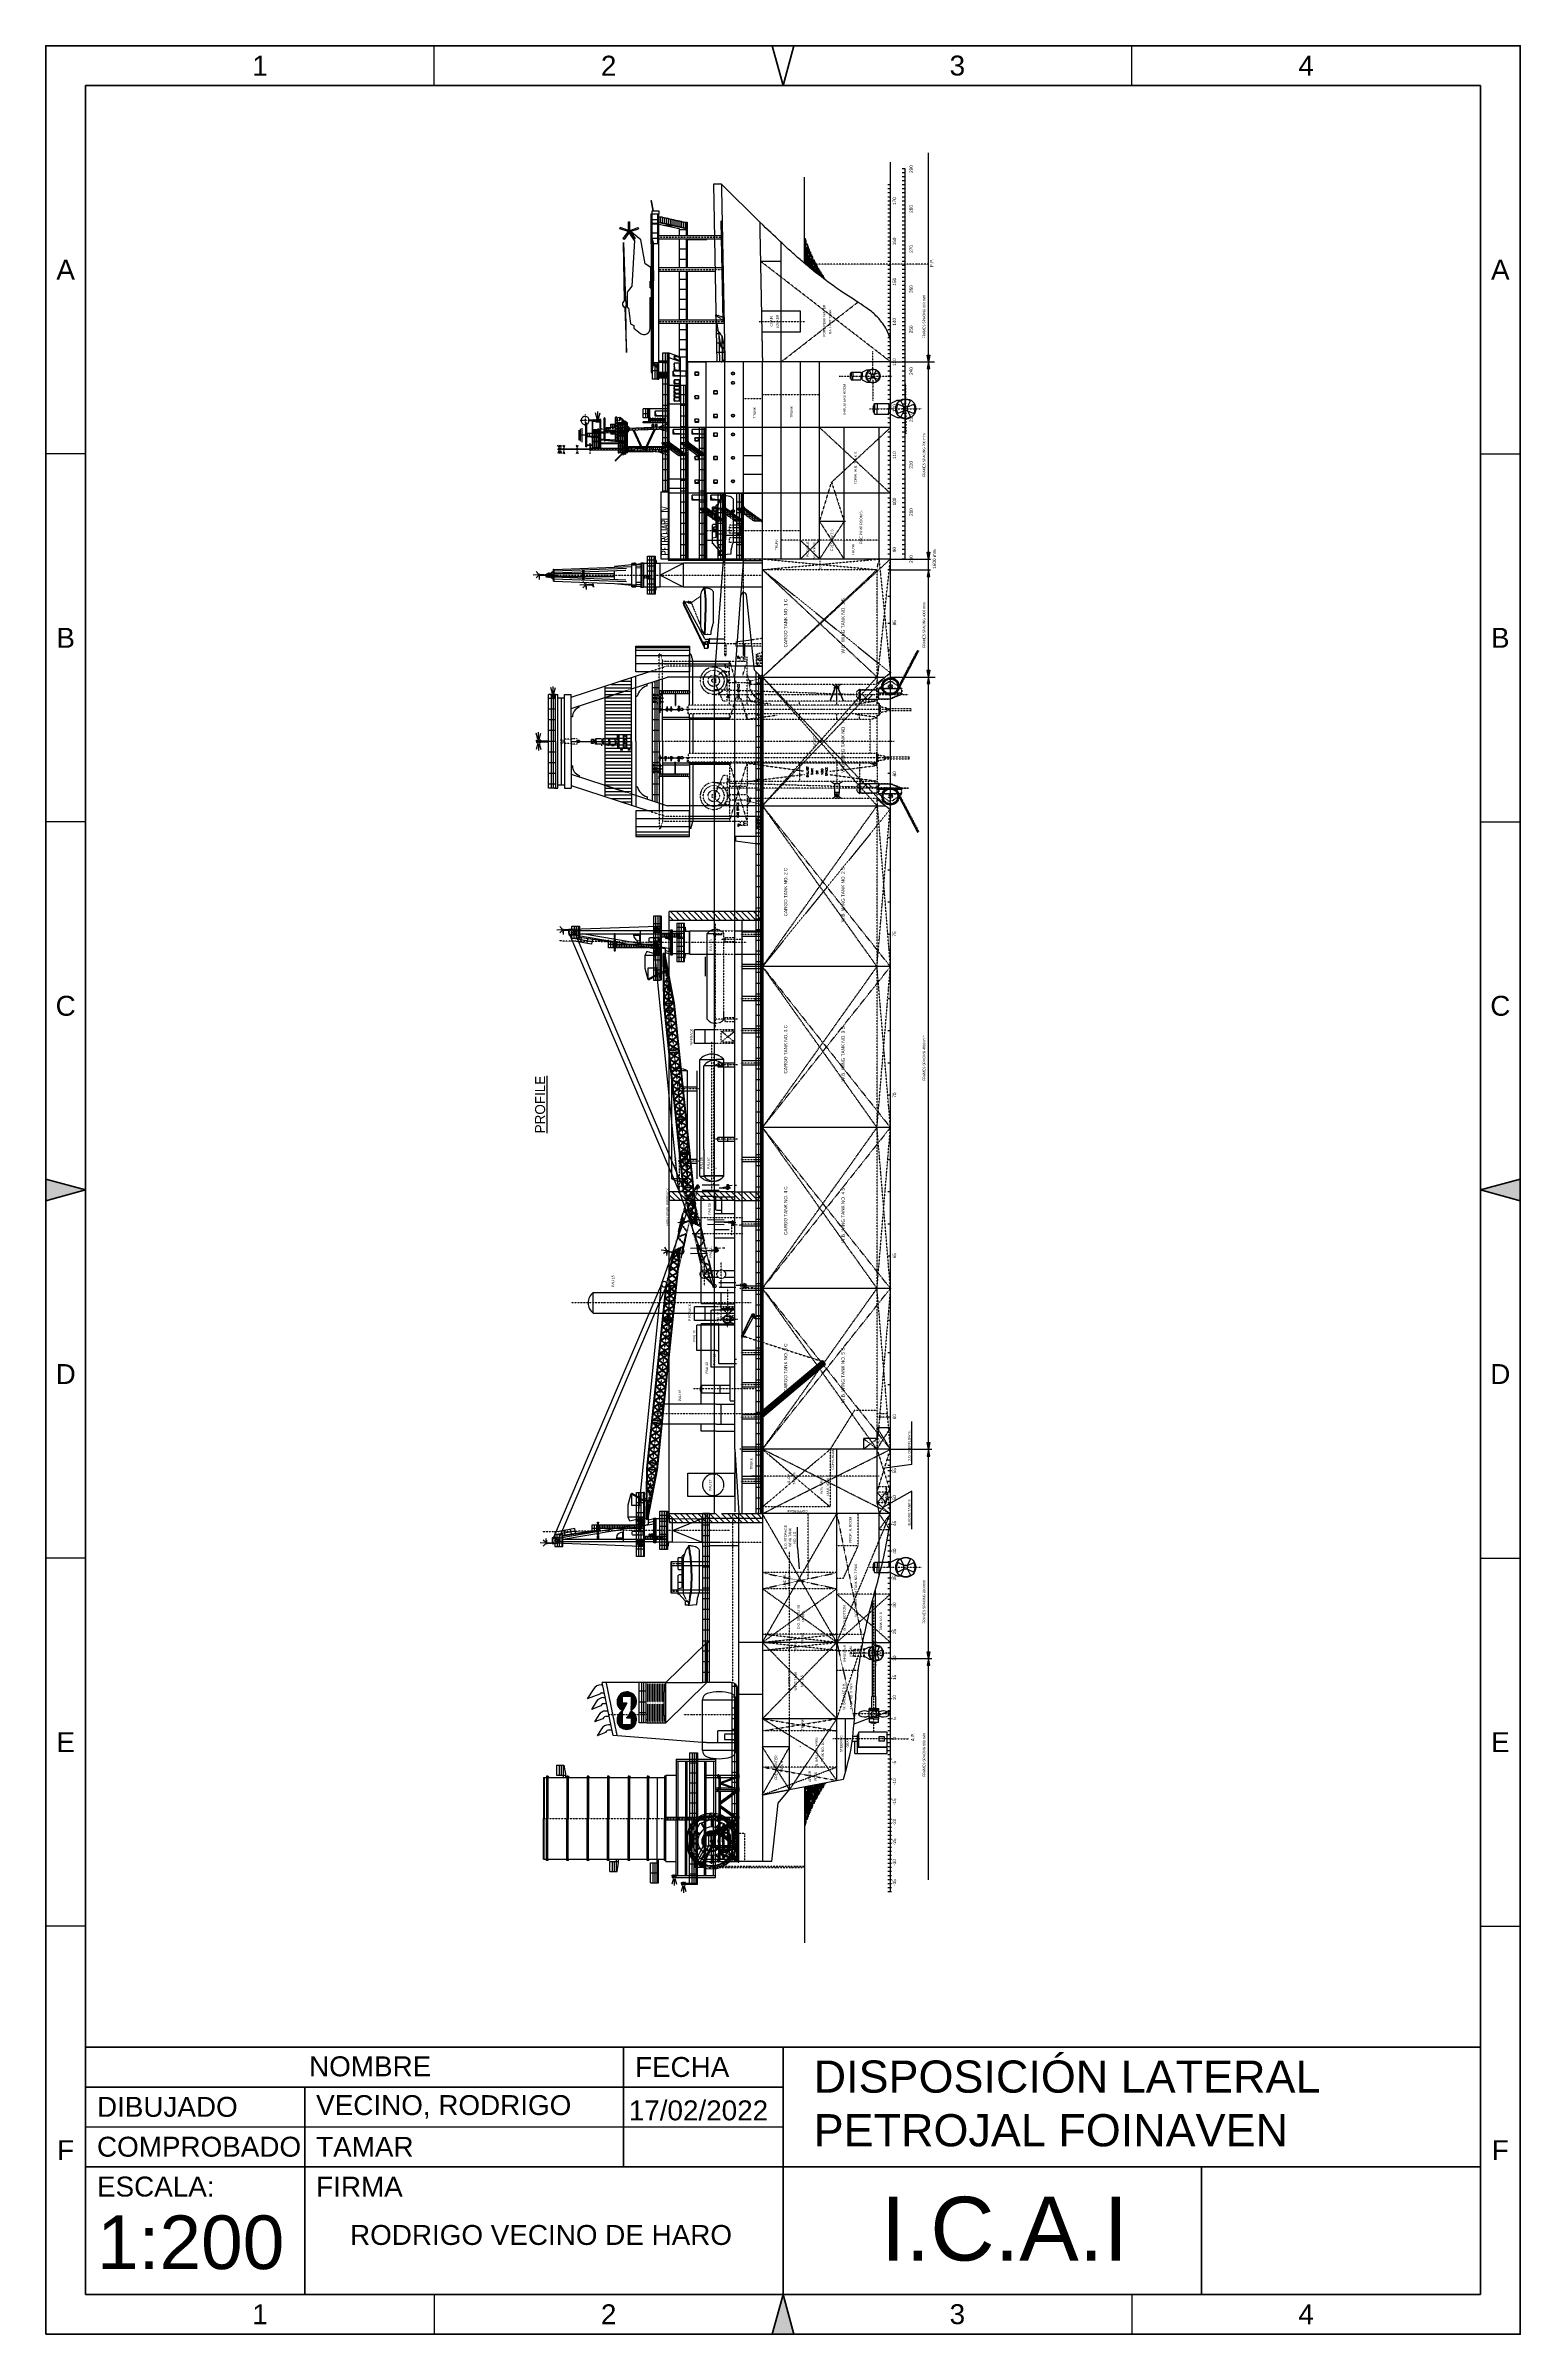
# Model space of a CAD drawing. Header units: millimetres. Extents: x 315178 to 535220, y 80241 to 421603.
import ezdxf
from ezdxf.enums import TextEntityAlignment as Align

# ---------------------------------------------------------------- set-up
doc = ezdxf.new("R2010")
doc.units = ezdxf.units.MM
for name, pattern in [('DASHDOT', [1, 0.5, -0.25, 0, -0.25]), ('DASHDOT2', [12.7, 6.35, -3.175, 0, -3.175]), ('DASHED', [0.75, 0.5, -0.25]), ('HIDDEN2', [4.7625, 3.175, -1.5875]), ('TRAZOS', [0.75, 0.5, -0.25])]:
    doc.linetypes.add(name, pattern=pattern)
doc.layers.add('01 grueso', color=2, linetype='Continuous', lineweight=50, plot=False)
doc.layers.add('03 fina', color=3, linetype='Continuous', lineweight=25, plot=False)
for name, color, linetype in [('04', 1, 'Continuous'), ('AUX-013', 7, 'DASHDOT2'), ('AUX-013X2', 7, 'DASHDOT2'), ('COTAS', 3, 'Continuous'), ('DIB-013', 7, 'Continuous'), ('DIB-018', 6, 'Continuous'), ('DIB-035', 1, 'Continuous'), ('DIB-050', 111, 'Continuous'), ('DIB-065', 4, 'Continuous'), ('EJES', 6, 'DASHDOT2'), ('EJES-018', 6, 'DASHDOT2'), ('EQ0', 7, 'Continuous'), ('EQTP', 4, 'DASHDOT'), ('EQTR', 3, 'DASHED'), ('L0-27', 7, 'Continuous'), ('L1-1', 7, 'Continuous'), ('L1-27', 7, 'Continuous'), ('L10-1', 7, 'Continuous'), ('L16-1', 7, 'Continuous'), ('L17-1', 7, 'Continuous'), ('L2-1', 7, 'Continuous'), ('L5-1', 7, 'Continuous'), ('OCU-013', 7, 'HIDDEN2'), ('OCU-018', 6, 'HIDDEN2'), ('OCU-035', 1, 'HIDDEN2'), ('PIPES-018', 50, 'Continuous'), ('SOMBRAS', 7, 'Continuous'), ('T0-6', 51, 'Continuous'), ('TEX-018', 6, 'Continuous'), ('TP', 6, 'DASHDOT'), ('TPG', 1, 'DASHDOT'), ('TR', 3, 'TRAZOS')]:
    doc.layers.add(name, color=color, linetype=linetype)
doc.layers.add('05 Cotas', color=6, linetype='Continuous', lineweight=25)
doc.styles.add('ROMANC', font='ROMANC.SHX')
doc.styles.add('SIMPLEX', font='SIMPLEX.SHX')

# ---------------------------------------------------------------- blocks, each defined once
blk = doc.blocks.new('*X172')
at = {"color": 0}
for p, q in [((10183, 560491), (11644, 561951)), ((10183, 560493), (11642, 561951)), ((10183, 560495), (11640, 561951)), ((10183, 560496), (11638, 561951)), ((10183, 560498), (11637, 561951)), ((10183, 560500), (11635, 561951)), ((10183, 560502), (11633, 561951)), ((10183, 560503), (11631, 561951)), ((10183, 560505), (11630, 561951)), ((10183, 560507), (11628, 561951)), ((10183, 560509), (11626, 561951)), ((10183, 560511), (11624, 561951)), ((10184, 560453), (11682, 561951)), ((10184, 560455), (11680, 561951)), ((10184, 560456), (11678, 561951)), ((10184, 560458), (11677, 561951)), ((10184, 560460), (11675, 561951)), ((10184, 560462), (11673, 561951)), ((10184, 560463), (11671, 561951)), ((10184, 560465), (11670, 561951)), ((10184, 560467), (11668, 561951)), ((10184, 560468), (11666, 561951)), ((10184, 560470), (11665, 561951)), ((10184, 560472), (11663, 561951)), ((10184, 560474), (11661, 561951)), ((10184, 560475), (11659, 561951)), ((10184, 560477), (11658, 561951)), ((10184, 560479), (11656, 561951)), ((10184, 560481), (11654, 561951)), ((10184, 560482), (11652, 561951)), ((10184, 560484), (11651, 561951)), ((10184, 560486), (11649, 561951)), ((10184, 560488), (11647, 561951)), ((10183, 560489), (11645, 561951)), ((10183, 560512), (11622, 561951)), ((10184, 560514), (11621, 561951)), ((10184, 560516), (11619, 561951)), ((10184, 560518), (11617, 561951)), ((10184, 560519), (11615, 561951)), ((10184, 560521), (11614, 561951)), ((10184, 560523), (11612, 561951)), ((10184, 560525), (11610, 561951)), ((10184, 560527), (11608, 561951)), ((10184, 560528), (11606, 561951)), ((10184, 560530), (11605, 561951)), ((10184, 560532), (11603, 561951)), ((10184, 560534), (11601, 561951)), ((10184, 560536), (11599, 561951)), ((10184, 560537), (11597, 561951)), ((10184, 560539), (11595, 561951)), ((10184, 560541), (11594, 561951)), ((10184, 560543), (11592, 561951)), ((10184, 560545), (11590, 561951)), ((10184, 560547), (11588, 561951)), ((10184, 560548), (11586, 561951)), ((10184, 560550), (11585, 561951)), ((10184, 560552), (11583, 561950)), ((10184, 560554), (11581, 561950)), ((10184, 560556), (11579, 561950)), ((10184, 560451), (10883, 561150)), ((10184, 560450), (10883, 561149)), ((10184, 560448), (10883, 561147)), ((10185, 560558), (11577, 561950)), ((10185, 560559), (11575, 561950)), ((10185, 560561), (11574, 561950)), ((10185, 560563), (11572, 561950)), ((10185, 560565), (11570, 561950)), ((10185, 560567), (11568, 561950)), ((10185, 560569), (11566, 561950)), ((10185, 560571), (11564, 561950)), ((10185, 560572), (11562, 561950)), ((10185, 560574), (11561, 561949)), ((10185, 560576), (11559, 561949)), ((10185, 560578), (11557, 561949)), ((10185, 560446), (10883, 561145)), ((10185, 560444), (10883, 561143)), ((10185, 560443), (10883, 561142)), ((10185, 560441), (10883, 561140)), ((10185, 560439), (10883, 561138)), ((10185, 560438), (10883, 561136)), ((10185, 560436), (10883, 561135)), ((10185, 560434), (10883, 561133)), ((10185, 560433), (10883, 561131)), ((10185, 560431), (10883, 561129)), ((10185, 560429), (10883, 561127)), ((10185, 560428), (10883, 561126)), ((10185, 560426), (10883, 561124)), ((10186, 560580), (11555, 561949)), ((10186, 560582), (11553, 561949)), ((10186, 560584), (11551, 561949)), ((10186, 560585), (11549, 561949)), ((10186, 560587), (11547, 561949)), ((10186, 560589), (11546, 561949)), ((10186, 560591), (11544, 561949)), ((10186, 560593), (11542, 561948)), ((10186, 560595), (11540, 561948)), ((10186, 560424), (10883, 561122)), ((10186, 560423), (10883, 561120)), ((10186, 560421), (10883, 561119)), ((10186, 560419), (10883, 561117)), ((10186, 560417), (10883, 561115)), ((10186, 560416), (10883, 561113)), ((10186, 560414), (10883, 561112)), ((10186, 560412), (10883, 561110)), ((10186, 560411), (10883, 561108)), ((10186, 560409), (10883, 561106)), ((10187, 560597), (11538, 561948)), ((10187, 560599), (11536, 561948)), ((10187, 560601), (11534, 561948)), ((10187, 560602), (11532, 561948)), ((10187, 560604), (11530, 561948)), ((10187, 560606), (11529, 561948)), ((10187, 560608), (11527, 561947)), ((10187, 560408), (10883, 561104)), ((10187, 560406), (10883, 561103)), ((10187, 560404), (10883, 561101)), ((10187, 560403), (10883, 561099)), ((10187, 560401), (10883, 561097)), ((10187, 560399), (10883, 561096)), ((10187, 560398), (10883, 561094)), ((10187, 560396), (10883, 561092)), ((10187, 560394), (10883, 561090)), ((10188, 560610), (11525, 561947)), ((10188, 560612), (11523, 561947)), ((10188, 560614), (11521, 561947)), ((10188, 560616), (11519, 561947)), ((10188, 560618), (11517, 561947)), ((10188, 560620), (11515, 561946)), ((10188, 560622), (11513, 561946)), ((10188, 560393), (10883, 561089)), ((10188, 560391), (10883, 561087)), ((10188, 560389), (10883, 561085)), ((10188, 560388), (10883, 561083)), ((10188, 560386), (10883, 561081)), ((10188, 560384), (10883, 561080)), ((10188, 560383), (10883, 561078)), ((10188, 560381), (10883, 561076)), ((10189, 560624), (11511, 561946)), ((10189, 560625), (11509, 561946)), ((10189, 560627), (11507, 561946)), ((10189, 560629), (11505, 561946)), ((10189, 560631), (11504, 561945)), ((10189, 560633), (11502, 561945)), ((10189, 560380), (10883, 561074)), ((10189, 560378), (10883, 561073)), ((10189, 560376), (10883, 561071)), ((10189, 560375), (10883, 561069)), ((10189, 560373), (10883, 561067)), ((10189, 560371), (10883, 561066)), ((10189, 560370), (10883, 561064)), ((10190, 560635), (11500, 561945)), ((10190, 560637), (11498, 561945)), ((10190, 560639), (11496, 561945)), ((10190, 560641), (11494, 561945)), ((10190, 560643), (11492, 561944)), ((10190, 560368), (10883, 561062)), ((10190, 560367), (10883, 561060)), ((10190, 560365), (10883, 561059)), ((10190, 560363), (10883, 561057)), ((10190, 560362), (10883, 561055)), ((10190, 560360), (10883, 561053)), ((10191, 560645), (11490, 561944)), ((10191, 560647), (11488, 561944)), ((10191, 560649), (11486, 561944)), ((10191, 560651), (11484, 561944)), ((10191, 560653), (11482, 561943)), ((10191, 560358), (10883, 561051)), ((10191, 560357), (10883, 561050)), ((10191, 560355), (10883, 561048)), ((10191, 560354), (10883, 561046)), ((10191, 560352), (10883, 561044)), ((10191, 560350), (10883, 561043)), ((10192, 560655), (11480, 561943)), ((10192, 560657), (11478, 561943)), ((10192, 560659), (11476, 561943)), ((10192, 560661), (11474, 561943)), ((10192, 560663), (11472, 561942)), ((10192, 560349), (10883, 561041)), ((10192, 560347), (10883, 561039)), ((10192, 560346), (10883, 561037)), ((10192, 560344), (10883, 561036)), ((10192, 560342), (10883, 561034)), ((10192, 560341), (10883, 561032)), ((10193, 560665), (11470, 561942)), ((10193, 560667), (11468, 561942)), ((10193, 560669), (11466, 561942)), ((10193, 560671), (11464, 561941)), ((10193, 560339), (10883, 561030)), ((10193, 560338), (10883, 561028)), ((10193, 560336), (10883, 561027)), ((10193, 560335), (10883, 561025)), ((10193, 560333), (10883, 561023)), ((10193, 560331), (10883, 561021)), ((10194, 560673), (11462, 561941)), ((10194, 560675), (11460, 561941)), ((10194, 560677), (11458, 561941)), ((10194, 560679), (11456, 561940)), ((10194, 560330), (10883, 561020)), ((10194, 560328), (10883, 561018)), ((10194, 560327), (10883, 561016)), ((10194, 560325), (10883, 561014)), ((10194, 560323), (10883, 561013)), ((10195, 560681), (11454, 561940)), ((10195, 560683), (11452, 561940)), ((10195, 560685), (11450, 561940)), ((10195, 560687), (11448, 561939)), ((10195, 560322), (10883, 561011)), ((10195, 560320), (10883, 561009)), ((10195, 560319), (10883, 561007)), ((10195, 560317), (10883, 561005)), ((10195, 560316), (10883, 561004)), ((10196, 560689), (11446, 561939)), ((10196, 560691), (11444, 561939)), ((10196, 560693), (11442, 561939)), ((10196, 560695), (11440, 561938)), ((10196, 560314), (10883, 561002)), ((10196, 560313), (10883, 561000)), ((10196, 560311), (10883, 560998)), ((10196, 560309), (10883, 560997)), ((10196, 560308), (10883, 560995)), ((10197, 560697), (11438, 561938)), ((10197, 560699), (11436, 561938)), ((10197, 560701), (11434, 561937)), ((10197, 560306), (10883, 560993)), ((10197, 560305), (10883, 560991)), ((10197, 560303), (10883, 560990)), ((10197, 560302), (10883, 560988)), ((10197, 560300), (10883, 560986)), ((10198, 560703), (11432, 561937)), ((10198, 560705), (11430, 561937)), ((10198, 560707), (11427, 561937)), ((10198, 560709), (11425, 561936)), ((10198, 560299), (10883, 560984)), ((10198, 560297), (10883, 560982)), ((10198, 560295), (10883, 560981)), ((10198, 560294), (10883, 560979)), ((10199, 560711), (11423, 561936)), ((10199, 560714), (11421, 561936)), ((10199, 560716), (11419, 561935)), ((10199, 560292), (10883, 560977)), ((10199, 560291), (10883, 560975)), ((10199, 560289), (10883, 560974)), ((10199, 560288), (10883, 560972)), ((10200, 560718), (11417, 561935)), ((10200, 560720), (11415, 561935)), ((10200, 560722), (11413, 561934)), ((10200, 560286), (10883, 560970)), ((10200, 560285), (10883, 560968)), ((10200, 560283), (10883, 560967)), ((10200, 560282), (10883, 560965)), ((10200, 560280), (10883, 560963)), ((10201, 560724), (11411, 561934)), ((10201, 560726), (11409, 561934)), ((10201, 560728), (11407, 561933)), ((10201, 560278), (10883, 560961)), ((10201, 560277), (10883, 560960)), ((10201, 560275), (10883, 560958)), ((10201, 560274), (10883, 560956)), ((10202, 560730), (11405, 561933)), ((10202, 560732), (11402, 561933)), ((10202, 560734), (11400, 561932)), ((10202, 560272), (10883, 560954)), ((10202, 560271), (10883, 560952)), ((10202, 560269), (10883, 560951)), ((10202, 560268), (10883, 560949)), ((10203, 560737), (11398, 561932)), ((10203, 560739), (11396, 561932)), ((10203, 560741), (11394, 561931)), ((10203, 560266), (10883, 560947)), ((10203, 560265), (10883, 560945)), ((10203, 560263), (10883, 560944)), ((10203, 560262), (10883, 560942)), ((10204, 560743), (11392, 561931)), ((10204, 560745), (11390, 561931)), ((10204, 560747), (11388, 561930)), ((10204, 560260), (10883, 560940)), ((10204, 560259), (10883, 560938)), ((10204, 560257), (10883, 560937)), ((10204, 560256), (10883, 560935)), ((10205, 560749), (11385, 561930)), ((10205, 560751), (11383, 561930)), ((10205, 560254), (10883, 560933)), ((10205, 560253), (10883, 560931)), ((10205, 560251), (10883, 560929)), ((10205, 560250), (10883, 560928)), ((10206, 560754), (11381, 561929)), ((10206, 560756), (11379, 561929)), ((10206, 560758), (11377, 561928)), ((10206, 560248), (10883, 560926)), ((10206, 560247), (10883, 560924)), ((10206, 560245), (10883, 560922)), ((10207, 560760), (11375, 561928)), ((10207, 560762), (11373, 561928)), ((10207, 560244), (10883, 560921)), ((10207, 560242), (10883, 560919)), ((10207, 560241), (10883, 560917)), ((10207, 560239), (10883, 560915)), ((10208, 560764), (11370, 561927)), ((10208, 560767), (11368, 561927)), ((10208, 560769), (11366, 561926)), ((10208, 560238), (10883, 560914)), ((10208, 560236), (10883, 560912)), ((10208, 560235), (10883, 560910)), ((10208, 560233), (10883, 560908)), ((10209, 560771), (11364, 561926)), ((10209, 560773), (11362, 561926)), ((10209, 560232), (10883, 560906)), ((10209, 560230), (10883, 560905)), ((10209, 560229), (10883, 560903)), ((10210, 560775), (11359, 561925)), ((10210, 560777), (11357, 561925)), ((10210, 560780), (11355, 561924)), ((10210, 560227), (10883, 560901)), ((10210, 560226), (10883, 560899)), ((10210, 560224), (10883, 560898)), ((10210, 560223), (10883, 560896)), ((10211, 560782), (11353, 561924)), ((10211, 560784), (11351, 561923)), ((10211, 560221), (10883, 560894)), ((10211, 560220), (10883, 560892)), ((10211, 560218), (10883, 560891)), ((10212, 560786), (11348, 561923)), ((10212, 560789), (11346, 561923)), ((10212, 560217), (10883, 560889)), ((10212, 560215), (10883, 560887)), ((10212, 560214), (10883, 560885)), ((10213, 560791), (11344, 561922)), ((10213, 560793), (11342, 561922)), ((10213, 560213), (10883, 560883)), ((10213, 560211), (10883, 560882)), ((10213, 560210), (10883, 560880)), ((10213, 560208), (10883, 560878)), ((10214, 560795), (11340, 561921)), ((10214, 560797), (11337, 561921)), ((10214, 560800), (11335, 561920)), ((10214, 560207), (10883, 560876)), ((10214, 560205), (10883, 560875)), ((10214, 560204), (10883, 560873)), ((10215, 560802), (11333, 561920)), ((10215, 560804), (11331, 561919)), ((10215, 560202), (10883, 560871)), ((10215, 560201), (10883, 560869)), ((10215, 560199), (10883, 560868)), ((10216, 560806), (11328, 561919)), ((10216, 560809), (11326, 561918)), ((10216, 560198), (10883, 560866)), ((10216, 560196), (10883, 560864)), ((10216, 560195), (10883, 560862)), ((10217, 560811), (11324, 561918)), ((10217, 560813), (11322, 561917)), ((10217, 560194), (10883, 560861)), ((10217, 560192), (10883, 560859)), ((10217, 560191), (10883, 560857)), ((10217, 560189), (10883, 560855)), ((10218, 560815), (11319, 561917)), ((10218, 560818), (11317, 561916)), ((10218, 560188), (10883, 560853)), ((10218, 560186), (10883, 560852)), ((10218, 560185), (10883, 560850)), ((10219, 560820), (11315, 561916)), ((10219, 560822), (11313, 561915)), ((10219, 560183), (10883, 560848)), ((10219, 560182), (10883, 560846)), ((10219, 560181), (10883, 560845)), ((10220, 560825), (11310, 561915)), ((10220, 560827), (11308, 561914)), ((10220, 560179), (10883, 560843)), ((10220, 560178), (10883, 560841)), ((10220, 560176), (10883, 560839)), ((10221, 560829), (11306, 561914)), ((10221, 560175), (10883, 560838)), ((10221, 560173), (10883, 560836)), ((10221, 560172), (10883, 560834)), ((10222, 560831), (11303, 561913)), ((10222, 560834), (11301, 561913)), ((10222, 560170), (10883, 560832)), ((10222, 560169), (10883, 560830)), ((10222, 560168), (10883, 560829)), ((10223, 560836), (11299, 561912)), ((10223, 560838), (11296, 561912)), ((10223, 560166), (10883, 560827)), ((10223, 560165), (10883, 560825)), ((10223, 560163), (10883, 560823)), ((10224, 560841), (11294, 561911)), ((10224, 560843), (11292, 561910)), ((10224, 560162), (10883, 560822)), ((10224, 560160), (10883, 560820)), ((10224, 560159), (10883, 560818)), ((10225, 560845), (11289, 561910)), ((10225, 560848), (11287, 561909)), ((10225, 560158), (10883, 560816)), ((10225, 560156), (10883, 560815)), ((10225, 560155), (10883, 560813)), ((10226, 560850), (11285, 561909)), ((10226, 560153), (10883, 560811)), ((10226, 560152), (10883, 560809)), ((10227, 560852), (11282, 561908)), ((10227, 560855), (11280, 561908)), ((10227, 560151), (10883, 560807)), ((10227, 560149), (10883, 560806)), ((10227, 560148), (10883, 560804)), ((10228, 560857), (11278, 561907)), ((10228, 560860), (11275, 561906)), ((10228, 560146), (10883, 560802)), ((10228, 560145), (10883, 560800)), ((10228, 560143), (10883, 560799)), ((10229, 560862), (11273, 561906)), ((10229, 560142), (10883, 560797)), ((10229, 560141), (10883, 560795)), ((10229, 560139), (10883, 560793)), ((10230, 560864), (11271, 561905)), ((10230, 560867), (11268, 561905)), ((10230, 560138), (10883, 560792)), ((10230, 560136), (10883, 560790)), ((10230, 560135), (10883, 560788)), ((10231, 560869), (11266, 561904)), ((10231, 560871), (11263, 561903)), ((10231, 560134), (10883, 560786)), ((10231, 560132), (10883, 560784)), ((10232, 560874), (11261, 561903)), ((10232, 560131), (10883, 560783)), ((10232, 560129), (10883, 560781)), ((10232, 560128), (10883, 560779)), ((10233, 560876), (11259, 561902)), ((10233, 560879), (11256, 561901)), ((10233, 560127), (10883, 560777)), ((10233, 560125), (10883, 560776)), ((10233, 560124), (10883, 560774)), ((10234, 560881), (11254, 561901)), ((10234, 560122), (10883, 560772)), ((10234, 560121), (10883, 560770)), ((10235, 560884), (11251, 561900)), ((10235, 560886), (11249, 561899)), ((10235, 560120), (10883, 560769)), ((10235, 560118), (10883, 560767)), ((10235, 560117), (10883, 560765)), ((10236, 560888), (11246, 561899)), ((10236, 560116), (10883, 560763)), ((10236, 560114), (10883, 560762)), ((10236, 560113), (10883, 560760)), ((10237, 560891), (11244, 561898)), ((10237, 560893), (11241, 561897)), ((10237, 560111), (10883, 560758)), ((10237, 560110), (10883, 560756)), ((10238, 560896), (11239, 561897)), ((10238, 560109), (10883, 560754)), ((10238, 560107), (10883, 560753)), ((10238, 560106), (10883, 560751)), ((10239, 560898), (11237, 561896)), ((10239, 560104), (10883, 560749)), ((10239, 560103), (10883, 560747)), ((10240, 560901), (11234, 561895)), ((10240, 560903), (11232, 561895)), ((10240, 560102), (10883, 560746)), ((10240, 560100), (10883, 560744)), ((10240, 560099), (10883, 560742)), ((10241, 560906), (11229, 561894)), ((10241, 560098), (10883, 560740)), ((10241, 560096), (10883, 560739)), ((10242, 560908), (11227, 561893)), ((10242, 560911), (11224, 561892)), ((10242, 560095), (10883, 560737)), ((10242, 560094), (10883, 560735)), ((10242, 560092), (10883, 560733)), ((10243, 560913), (11222, 561892)), ((10243, 560091), (10883, 560731)), ((10243, 560089), (10883, 560730)), ((10244, 560916), (11219, 561891)), ((10244, 560088), (10883, 560728)), ((10244, 560087), (10883, 560726)), ((10244, 560085), (10883, 560724)), ((10245, 560918), (11217, 561890)), ((10245, 560921), (11214, 561889)), ((10245, 560084), (10883, 560723)), ((10245, 560083), (10883, 560721)), ((10246, 560923), (11211, 561889)), ((10246, 560081), (10883, 560719)), ((10246, 560080), (10883, 560717)), ((10246, 560079), (10883, 560716)), ((10247, 560926), (11209, 561888)), ((10247, 560077), (10883, 560714)), ((10247, 560076), (10883, 560712)), ((10248, 560928), (11206, 561887)), ((10248, 560074), (10883, 560710)), ((10248, 560073), (10883, 560708)), ((10249, 560931), (11204, 561886)), ((10249, 560934), (11201, 561885)), ((10249, 560072), (10883, 560707)), ((10249, 560070), (10883, 560705)), ((10249, 560069), (10883, 560703)), ((10250, 560936), (11199, 561885)), ((10250, 560068), (10883, 560701)), ((10250, 560066), (10883, 560700)), ((10251, 560939), (11196, 561884)), ((10251, 560065), (10883, 560698)), ((10251, 560064), (10883, 560696)), ((10251, 560062), (10883, 560694)), ((10252, 560941), (11194, 561883)), ((10252, 560061), (10883, 560693)), ((10252, 560060), (10883, 560691)), ((10253, 560944), (11191, 561882)), ((10253, 560946), (11188, 561881)), ((10253, 560058), (10883, 560689)), ((10253, 560057), (10883, 560687)), ((10254, 560949), (11186, 561880)), ((10254, 560056), (10883, 560686)), ((10254, 560054), (10883, 560684)), ((10255, 560952), (11183, 561880)), ((10255, 560053), (10883, 560682)), ((10255, 560052), (10883, 560680)), ((10255, 560050), (10883, 560678)), ((10256, 560954), (11180, 561879)), ((10256, 560049), (10883, 560677)), ((10256, 560048), (10883, 560675)), ((10257, 560957), (11178, 561878)), ((10257, 560046), (10883, 560673)), ((10257, 560045), (10883, 560671)), ((10258, 560960), (11175, 561877)), ((10258, 560044), (10883, 560670)), ((10258, 560042), (10883, 560668)), ((10258, 560041), (10883, 560666)), ((10259, 560962), (11173, 561876)), ((10259, 560040), (10883, 560664)), ((10259, 560038), (10883, 560663)), ((10260, 560965), (11170, 561875)), ((10260, 560968), (11167, 561874)), ((10260, 560037), (10883, 560661)), ((10260, 560036), (10883, 560659)), ((10261, 560970), (11164, 561873)), ((10261, 560034), (10883, 560657)), ((10261, 560033), (10883, 560655)), ((10262, 560973), (11162, 561872)), ((10262, 560032), (10883, 560654)), ((10262, 560030), (10883, 560652)), ((10262, 560029), (10883, 560650)), ((10263, 560976), (11159, 561872)), ((10263, 560028), (10883, 560648)), ((10263, 560027), (10883, 560647)), ((10264, 560978), (11156, 561871)), ((10264, 560025), (10883, 560645)), ((10264, 560024), (10883, 560643)), ((10265, 560981), (11154, 561870)), ((10265, 560023), (10883, 560641)), ((10265, 560021), (10883, 560640)), ((10266, 560984), (11151, 561869)), ((10266, 560020), (10883, 560638)), ((10266, 560019), (10883, 560636)), ((10267, 560987), (11148, 561868)), ((10267, 560017), (10883, 560634)), ((10267, 560016), (10883, 560632)), ((10268, 560989), (11145, 561867)), ((10268, 560015), (10883, 560631)), ((10268, 560013), (10883, 560629)), ((10268, 560012), (10883, 560627)), ((10269, 560992), (11143, 561866)), ((10269, 560011), (10883, 560625)), ((10269, 560010), (10883, 560624)), ((10270, 560995), (11140, 561865)), ((10270, 560008), (10883, 560622)), ((10270, 560007), (10883, 560620)), ((10271, 560998), (11137, 561864)), ((10271, 560006), (10883, 560618)), ((10271, 560004), (10883, 560617)), ((10272, 561000), (11134, 561863)), ((10272, 560003), (10883, 560615)), ((10272, 560002), (10883, 560613)), ((10273, 561003), (11132, 561862)), ((10273, 560000), (10883, 560611)), ((10273, 559999), (10883, 560609)), ((10274, 561006), (11129, 561861)), ((10274, 559998), (10883, 560608)), ((10274, 559997), (10883, 560606)), ((10275, 561009), (11126, 561860)), ((10275, 559995), (10883, 560604)), ((10275, 559994), (10883, 560602)), ((10276, 561012), (11123, 561859)), ((10276, 559993), (10883, 560601)), ((10276, 559991), (10883, 560599)), ((10277, 561014), (11120, 561857)), ((10277, 559990), (10883, 560597)), ((10277, 559989), (10883, 560595)), ((10278, 561017), (11117, 561856)), ((10278, 559988), (10883, 560594)), ((10278, 559986), (10883, 560592)), ((10278, 559985), (10883, 560590)), ((10279, 561020), (11115, 561855)), ((10279, 559984), (10883, 560588)), ((10279, 559983), (10883, 560587)), ((10280, 559981), (10883, 560585)), ((10280, 559980), (10883, 560583)), ((10281, 561023), (11112, 561854)), ((10281, 559979), (10883, 560581)), ((10281, 559977), (10883, 560579)), ((10282, 561026), (11109, 561853)), ((10282, 559976), (10883, 560578)), ((10282, 559975), (10883, 560576)), ((10283, 561029), (11106, 561852)), ((10283, 559974), (10883, 560574)), ((10283, 559972), (10883, 560572)), ((10284, 561032), (11103, 561851)), ((10284, 559971), (10883, 560571)), ((10284, 559970), (10883, 560569)), ((10285, 561035), (11100, 561850)), ((10285, 559969), (10883, 560567)), ((10285, 559967), (10883, 560565)), ((10286, 561038), (11097, 561849)), ((10286, 559966), (10883, 560564)), ((10286, 559965), (10883, 560562)), ((10287, 561041), (11094, 561847)), ((10287, 559963), (10883, 560560)), ((10287, 559962), (10883, 560558)), ((10288, 559961), (10883, 560556)), ((10288, 559960), (10883, 560555)), ((10289, 561044), (11091, 561846)), ((10289, 559958), (10883, 560553)), ((10289, 559957), (10883, 560551)), ((10290, 561046), (11088, 561845)), ((10290, 559956), (10883, 560549)), ((10290, 559955), (10883, 560548)), ((10291, 561049), (11085, 561844)), ((10291, 559953), (10883, 560546)), ((10291, 559952), (10883, 560544)), ((10292, 561052), (11082, 561843)), ((10292, 559951), (10883, 560542)), ((10293, 559950), (10883, 560541)), ((10293, 559948), (10883, 560539)), ((10294, 561055), (11079, 561841)), ((10294, 559947), (10883, 560537)), ((10294, 559946), (10883, 560535)), ((10295, 561058), (11076, 561840)), ((10295, 559945), (10883, 560533)), ((10295, 559943), (10883, 560532)), ((10296, 561062), (11073, 561839)), ((10296, 559942), (10883, 560530)), ((10296, 559941), (10883, 560528)), ((10297, 561065), (11070, 561837)), ((10297, 559940), (10883, 560526)), ((10297, 559938), (10883, 560525)), ((10298, 559937), (10883, 560523)), ((10298, 559936), (10883, 560521)), ((10299, 561068), (11067, 561836)), ((10299, 559935), (10883, 560519)), ((10299, 559933), (10883, 560518)), ((10300, 561071), (11064, 561835)), ((10300, 559932), (10883, 560516)), ((10300, 559931), (10883, 560514)), ((10301, 561074), (11061, 561834)), ((10301, 559930), (10883, 560512)), ((10301, 559928), (10883, 560510)), ((10302, 559927), (10883, 560509)), ((10302, 559926), (10883, 560507)), ((10303, 561077), (11058, 561832)), ((10303, 559925), (10883, 560505)), ((10304, 561080), (11055, 561831)), ((10304, 559924), (10883, 560503)), ((10304, 559922), (10883, 560502)), ((10305, 561083), (11052, 561829)), ((10305, 559921), (10883, 560500)), ((10305, 559920), (10883, 560498)), ((10306, 559919), (10883, 560496)), ((10306, 559917), (10883, 560495)), ((10307, 561086), (11048, 561828)), ((10307, 559916), (10883, 560493)), ((10307, 559915), (10883, 560491)), ((10308, 561089), (11045, 561827)), ((10308, 559914), (10883, 560489)), ((10308, 559912), (10883, 560488)), ((10309, 559911), (10883, 560486)), ((10310, 561093), (11042, 561825)), ((10310, 559910), (10883, 560484)), ((10310, 559909), (10883, 560482)), ((10311, 561096), (11039, 561824)), ((10311, 559908), (10883, 560480)), ((10311, 559906), (10883, 560479)), ((10312, 561099), (11036, 561822)), ((10312, 559905), (10883, 560477)), ((10312, 559904), (10883, 560475)), ((10313, 559903), (10883, 560473)), ((10313, 559901), (10883, 560472)), ((10314, 561102), (11032, 561821)), ((10314, 559900), (10883, 560470)), ((10314, 559899), (10883, 560468)), ((10315, 561106), (11029, 561819)), ((10315, 559898), (10883, 560466)), ((10316, 559897), (10883, 560465)), ((10316, 559895), (10883, 560463)), ((10317, 561109), (11026, 561818)), ((10317, 559894), (10883, 560461)), ((10317, 559893), (10883, 560459)), ((10318, 561112), (11023, 561816)), ((10318, 559892), (10883, 560457)), ((10318, 559891), (10883, 560456)), ((10319, 559889), (10883, 560454)), ((10319, 559888), (10883, 560452)), ((10320, 561115), (11019, 561815)), ((10320, 559887), (10883, 560450)), ((10321, 559886), (10883, 560449)), ((10321, 559885), (10883, 560447)), ((10322, 561119), (11016, 561813)), ((10322, 559883), (10883, 560445)), ((10322, 559882), (10883, 560443)), ((10323, 561122), (11013, 561812)), ((10323, 559881), (10883, 560442)), ((10323, 559880), (10883, 560440)), ((10324, 559879), (10883, 560438)), ((10325, 561126), (11009, 561810)), ((10325, 559877), (10883, 560436)), ((10325, 559876), (10883, 560434)), ((10326, 561129), (11006, 561808)), ((10326, 559875), (10883, 560433)), ((10326, 559874), (10883, 560431)), ((10327, 559873), (10883, 560429)), ((10327, 559871), (10883, 560427)), ((10328, 561132), (11002, 561807)), ((10328, 559870), (10883, 560426)), ((10329, 559869), (10883, 560424)), ((10329, 559868), (10883, 560422)), ((10330, 561136), (10999, 561805)), ((10330, 559867), (10883, 560420)), ((10330, 559865), (10883, 560419)), ((10331, 561139), (10996, 561803)), ((10331, 559864), (10883, 560417)), ((10331, 559863), (10883, 560415)), ((10332, 559862), (10883, 560413)), ((10333, 561143), (10992, 561802)), ((10333, 559861), (10883, 560411)), ((10333, 559860), (10883, 560410)), ((10334, 559858), (10883, 560408)), ((10334, 559857), (10883, 560406)), ((10335, 561146), (10989, 561800)), ((10335, 559856), (10883, 560404)), ((10336, 559855), (10883, 560403)), ((10336, 559854), (10883, 560401)), ((10337, 561150), (10985, 561798)), ((10337, 559852), (10883, 560399)), ((10337, 559851), (10883, 560397)), ((10338, 561153), (10982, 561797)), ((10338, 559850), (10883, 560396)), ((10339, 559849), (10883, 560394)), ((10339, 559848), (10883, 560392)), ((10340, 561157), (10978, 561795)), ((10340, 559847), (10883, 560390)), ((10340, 559845), (10883, 560389)), ((10341, 559844), (10883, 560387)), ((10342, 561160), (10974, 561793)), ((10342, 559843), (10883, 560385)), ((10342, 559842), (10883, 560383)), ((10343, 559841), (10883, 560381)), ((10343, 559840), (10883, 560380)), ((10344, 561164), (10971, 561791)), ((10344, 559838), (10883, 560378)), ((10345, 559837), (10883, 560376)), ((10345, 559836), (10883, 560374)), ((10346, 561168), (10967, 561789)), ((10346, 559835), (10883, 560373)), ((10346, 559834), (10883, 560371)), ((10347, 559833), (10883, 560369)), ((10348, 561171), (10963, 561787)), ((10348, 559831), (10883, 560367)), ((10348, 559830), (10883, 560366)), ((10349, 561175), (10960, 561785)), ((10349, 559829), (10883, 560364)), ((10349, 559828), (10883, 560362)), ((10350, 559827), (10883, 560360)), ((10351, 561179), (10956, 561783)), ((10351, 559826), (10883, 560358)), ((10351, 559824), (10883, 560357)), ((10352, 559823), (10883, 560355)), ((10352, 559822), (10883, 560353)), ((10353, 561183), (10952, 561781)), ((10353, 559821), (10883, 560351)), ((10354, 559820), (10883, 560350)), ((10354, 559819), (10883, 560348)), ((10355, 561186), (10948, 561779)), ((10355, 559817), (10883, 560346)), ((10355, 559816), (10883, 560344)), ((10356, 559815), (10883, 560343)), ((10357, 559814), (10883, 560341)), ((10357, 559813), (10883, 560339)), ((10358, 561190), (10945, 561777)), ((10358, 559812), (10883, 560337)), ((10359, 559811), (10883, 560335)), ((10359, 559809), (10883, 560334)), ((10360, 561194), (10941, 561775)), ((10360, 559808), (10883, 560332)), ((10360, 559807), (10883, 560330)), ((10361, 559806), (10883, 560328)), ((10362, 561198), (10937, 561773)), ((10362, 559805), (10883, 560327)), ((10362, 559804), (10883, 560325)), ((10363, 559803), (10883, 560323)), ((10364, 561202), (10933, 561771)), ((10364, 559801), (10883, 560321)), ((10364, 559800), (10883, 560320)), ((10365, 559799), (10883, 560318)), ((10365, 559798), (10883, 560316)), ((10366, 561206), (10929, 561769)), ((10366, 559797), (10883, 560314)), ((10367, 559796), (10883, 560313)), ((10367, 559795), (10883, 560311)), ((10368, 561210), (10925, 561766)), ((10368, 559793), (10883, 560309)), ((10369, 559792), (10883, 560307)), ((10369, 559791), (10883, 560305)), ((10370, 559790), (10883, 560304)), ((10371, 561214), (10921, 561764)), ((10371, 559789), (10883, 560302)), ((10371, 559788), (10883, 560300)), ((10372, 559787), (10883, 560298)), ((10372, 559786), (10883, 560297)), ((10373, 561218), (10917, 561762)), ((10373, 559784), (10883, 560295)), ((10374, 559783), (10883, 560293)), ((10374, 559782), (10883, 560291)), ((10375, 561222), (10913, 561760)), ((10375, 559781), (10883, 560290)), ((10376, 559780), (10883, 560288)), ((10376, 559779), (10883, 560286)), ((10377, 559778), (10883, 560284)), ((10378, 561226), (10909, 561757)), ((10378, 559777), (10883, 560282)), ((10378, 559775), (10883, 560281)), ((10379, 559774), (10883, 560279)), ((10380, 561230), (10904, 561755)), ((10380, 559773), (10883, 560277)), ((10380, 559772), (10883, 560275)), ((10381, 559771), (10883, 560274)), ((10381, 559770), (10883, 560272)), ((10382, 559769), (10883, 560270)), ((10383, 561235), (10900, 561752)), ((10383, 559768), (10883, 560268)), ((10383, 559767), (10883, 560267)), ((10384, 559765), (10883, 560265)), ((10385, 561239), (10896, 561750)), ((10385, 559764), (10883, 560263)), ((10385, 559763), (10883, 560261)), ((10386, 559762), (10883, 560259)), ((10387, 559761), (10883, 560258)), ((10387, 559760), (10883, 560256)), ((10388, 561243), (10891, 561747)), ((10388, 559759), (10883, 560254)), ((10389, 559758), (10883, 560252)), ((10389, 559757), (10883, 560251)), ((10390, 561248), (10887, 561744)), ((10390, 559755), (10883, 560249)), ((10391, 559754), (10883, 560247)), ((10391, 559753), (10883, 560245)), ((10392, 559752), (10883, 560244)), ((10393, 561252), (10883, 561742)), ((10393, 559751), (10883, 560242)), ((10393, 559750), (10883, 560240)), ((10394, 559749), (10883, 560238)), ((10395, 559748), (10883, 560236)), ((10395, 559747), (10883, 560235)), ((10396, 561257), (10878, 561739)), ((10396, 559746), (10883, 560233)), ((10397, 559744), (10883, 560231)), ((10397, 559743), (10883, 560229)), ((10398, 559742), (10883, 560228)), ((10399, 561261), (10874, 561736)), ((10399, 559741), (10883, 560226)), ((10399, 559740), (10883, 560224)), ((10400, 559739), (10883, 560222)), ((10401, 561266), (10869, 561733)), ((10401, 559738), (10883, 560221)), ((10401, 559737), (10883, 560219)), ((10402, 559736), (10883, 560217)), ((10403, 559735), (10883, 560215)), ((10403, 559733), (10883, 560214)), ((10404, 561271), (10864, 561730)), ((10404, 559732), (10883, 560212)), ((10405, 559731), (10883, 560210)), ((10405, 559730), (10883, 560208)), ((10406, 559729), (10883, 560206)), ((10407, 561275), (10859, 561727)), ((10407, 559728), (10883, 560205)), ((10408, 559727), (10883, 560203)), ((10408, 559726), (10883, 560201)), ((10409, 559725), (10883, 560199)), ((10410, 561280), (10855, 561724)), ((10410, 559724), (10883, 560198)), ((10410, 559723), (10883, 560196)), ((10411, 559722), (10883, 560194)), ((10412, 559720), (10883, 560192)), ((10412, 559719), (10883, 560191)), ((10413, 559718), (10883, 560189)), ((10414, 561285), (10850, 561721)), ((10414, 559717), (10883, 560187)), ((10414, 559716), (10883, 560185)), ((10415, 559715), (10883, 560183)), ((10416, 559714), (10883, 560182)), ((10417, 561290), (10845, 561718)), ((10417, 559713), (10883, 560180)), ((10417, 559712), (10883, 560178)), ((10418, 559711), (10883, 560176)), ((10419, 559710), (10883, 560175)), ((10419, 559709), (10883, 560173)), ((10420, 561295), (10840, 561715)), ((10420, 559708), (10883, 560171)), ((10421, 559707), (10883, 560169)), ((10421, 559705), (10883, 560168)), ((10422, 559704), (10883, 560166)), ((10423, 561300), (10835, 561711)), ((10423, 559703), (10883, 560164)), ((10423, 559702), (10883, 560162)), ((10424, 559701), (10883, 560160)), ((10425, 559700), (10883, 560159)), ((10426, 559699), (10883, 560157)), ((10426, 559698), (10883, 560155)), ((10427, 561306), (10829, 561708)), ((10427, 559697), (10883, 560153)), ((10428, 559696), (10883, 560152)), ((10428, 559695), (10883, 560150)), ((10429, 559694), (10883, 560148)), ((10430, 561311), (10824, 561704)), ((10430, 559693), (10883, 560146)), ((10431, 559692), (10883, 560145)), ((10431, 559691), (10883, 560143)), ((10432, 559690), (10883, 560141)), ((10433, 559689), (10883, 560139)), ((10433, 559687), (10883, 560137)), ((10434, 561316), (10818, 561701)), ((10434, 559686), (10883, 560136)), ((10435, 559685), (10883, 560134)), ((10436, 559684), (10883, 560132)), ((10436, 559683), (10883, 560130)), ((10437, 559682), (10883, 560129)), ((10438, 561322), (10813, 561697)), ((10438, 559681), (10883, 560127)), ((10438, 559680), (10883, 560125)), ((10439, 559679), (10883, 560123)), ((10440, 559678), (10883, 560122)), ((10441, 559677), (10883, 560120)), ((10441, 559676), (10883, 560118)), ((10442, 561328), (10807, 561693)), ((10442, 559675), (10883, 560116)), ((10443, 559674), (10883, 560115)), ((10443, 559673), (10883, 560113)), ((10444, 559672), (10883, 560111)), ((10445, 559671), (10883, 560109)), ((10446, 561333), (10801, 561689)), ((10446, 559670), (10883, 560107)), ((10446, 559669), (10883, 560106)), ((10447, 559668), (10883, 560104)), ((10448, 559667), (10883, 560102)), ((10449, 559666), (10883, 560100)), ((10449, 559664), (10883, 560099)), ((10450, 561339), (10795, 561685)), ((10450, 559663), (10883, 560097)), ((10451, 559662), (10883, 560095)), ((10452, 559661), (10883, 560093)), ((10452, 559660), (10883, 560092)), ((10453, 559659), (10883, 560090)), ((10454, 559658), (10883, 560088)), ((10454, 559657), (10883, 560086)), ((10455, 561346), (10789, 561680)), ((10455, 559656), (10883, 560084)), ((10456, 559655), (10883, 560083)), ((10457, 559654), (10883, 560081)), ((10457, 559653), (10883, 560079)), ((10458, 559652), (10883, 560077)), ((10459, 561352), (10783, 561676)), ((10459, 559651), (10883, 560076)), ((10460, 559650), (10883, 560074)), ((10460, 559649), (10883, 560072)), ((10461, 559648), (10883, 560070)), ((10462, 559647), (10883, 560069)), ((10463, 559646), (10883, 560067)), ((10463, 559645), (10883, 560065)), ((10464, 561358), (10776, 561671)), ((10464, 559644), (10883, 560063)), ((10465, 559643), (10883, 560061)), ((10466, 559642), (10883, 560060)), ((10466, 559641), (10883, 560058)), ((10467, 559640), (10883, 560056)), ((10468, 559639), (10883, 560054)), ((10469, 561365), (10770, 561666)), ((10469, 559638), (10883, 560053)), ((10469, 559637), (10883, 560051)), ((10470, 559636), (10883, 560049)), ((10471, 559635), (10883, 560047)), ((10472, 559634), (10883, 560046)), ((10472, 559633), (10883, 560044)), ((10473, 559632), (10883, 560042)), ((10474, 561372), (10763, 561661)), ((10474, 559631), (10883, 560040)), ((10475, 559630), (10883, 560038)), ((10475, 559629), (10883, 560037)), ((10476, 559628), (10883, 560035)), ((10477, 559627), (10883, 560033)), ((10478, 559626), (10883, 560031)), ((10478, 559625), (10883, 560030)), ((10479, 559624), (10883, 560028)), ((10480, 561379), (10755, 561655)), ((10480, 559623), (10883, 560026)), ((10481, 559622), (10883, 560024)), ((10482, 559621), (10883, 560023)), ((10482, 559620), (10883, 560021)), ((10483, 559619), (10883, 560019)), ((10484, 559618), (10883, 560017)), ((10485, 561387), (10748, 561649)), ((10485, 559617), (10883, 560016)), ((10485, 559616), (10883, 560014)), ((10486, 559615), (10883, 560012)), ((10487, 559614), (10883, 560010)), ((10488, 559613), (10883, 560008)), ((10488, 559612), (10883, 560007)), ((10489, 559611), (10883, 560005)), ((10490, 559610), (10883, 560003)), ((10491, 561395), (10740, 561643)), ((10491, 559609), (10883, 560001)), ((10492, 559608), (10883, 560000)), ((10492, 559607), (10883, 559998)), ((10493, 559606), (10883, 559996)), ((10494, 559605), (10883, 559994)), ((10495, 559604), (10883, 559993)), ((10495, 559603), (10883, 559991)), ((10496, 559602), (10883, 559989)), ((10497, 559601), (10883, 559987)), ((10498, 561403), (10732, 561637)), ((10498, 559600), (10883, 559985)), ((10499, 559599), (10883, 559984)), ((10499, 559598), (10883, 559982)), ((10500, 559597), (10883, 559980)), ((10501, 559596), (10883, 559978)), ((10502, 559595), (10883, 559977)), ((10503, 559594), (10883, 559975)), ((10503, 559593), (10883, 559973)), ((10504, 559592), (10883, 559971)), ((10505, 561412), (10723, 561630)), ((10505, 559591), (10883, 559970)), ((10506, 559590), (10883, 559968)), ((10506, 559589), (10883, 559966)), ((10507, 559588), (10883, 559964)), ((10508, 559587), (10883, 559962)), ((10509, 559586), (10883, 559961)), ((10510, 559585), (10883, 559959)), ((10510, 559584), (10883, 559957)), ((10511, 559583), (10883, 559955)), ((10512, 559582), (10883, 559954)), ((10513, 561422), (10713, 561622)), ((10513, 559581), (10883, 559952)), ((10514, 559580), (10883, 559950)), ((10514, 559579), (10883, 559948)), ((10515, 559578), (10883, 559947)), ((10516, 559577), (10883, 559945)), ((10517, 559576), (10883, 559943)), ((10518, 559575), (10883, 559941)), ((10518, 559574), (10883, 559940)), ((10519, 559573), (10883, 559938)), ((10520, 559573), (10883, 559936)), ((10521, 561432), (10703, 561613)), ((10521, 559572), (10883, 559934)), ((10522, 559571), (10883, 559932)), ((10522, 559570), (10883, 559931)), ((10523, 559569), (10883, 559929)), ((10524, 559568), (10883, 559927)), ((10525, 559567), (10883, 559925)), ((10526, 559566), (10883, 559924)), ((10526, 559565), (10883, 559922)), ((10527, 559564), (10883, 559920)), ((10528, 559563), (10883, 559918)), ((10529, 559562), (10883, 559917)), ((10530, 559561), (10883, 559915)), ((10531, 561443), (10691, 561604)), ((10531, 559560), (10883, 559913)), ((10531, 559559), (10883, 559911)), ((10532, 559558), (10883, 559909)), ((10533, 559557), (10883, 559908)), ((10534, 559556), (10883, 559906)), ((10535, 559555), (10883, 559904)), ((10535, 559554), (10883, 559902)), ((10536, 559553), (10883, 559901)), ((10537, 559552), (10883, 559899)), ((10538, 559551), (10883, 559897)), ((10539, 559551), (10883, 559895)), ((10540, 559550), (10883, 559894)), ((10540, 559549), (10883, 559892)), ((10541, 559548), (10883, 559890)), ((10542, 561456), (10678, 561592)), ((10542, 559547), (10883, 559888)), ((10543, 559546), (10883, 559886)), ((10544, 559545), (10883, 559885)), ((10544, 559544), (10883, 559883)), ((10545, 559543), (10883, 559881)), ((10546, 559542), (10883, 559879)), ((10547, 559541), (10883, 559878)), ((10548, 559540), (10883, 559876)), ((10549, 559539), (10883, 559874)), ((10549, 559538), (10883, 559872)), ((10550, 559537), (10883, 559871)), ((10551, 559536), (10883, 559869)), ((10552, 559536), (10883, 559867)), ((10553, 559535), (10883, 559865)), ((10554, 559534), (10883, 559863)), ((10554, 559533), (10883, 559862)), ((10555, 559532), (10883, 559860)), ((10556, 559531), (10883, 559858)), ((10557, 561472), (10663, 561578)), ((10557, 559530), (10883, 559856)), ((10558, 559529), (10883, 559855)), ((10559, 559528), (10883, 559853)), ((10559, 559527), (10884, 559851)), ((10560, 559526), (10885, 559851)), ((10561, 559525), (10887, 559851)), ((10562, 559524), (10889, 559851)), ((10563, 559523), (10891, 559851)), ((10564, 559523), (10893, 559851)), ((10565, 559521), (10896, 559851)), ((10565, 559522), (10894, 559851)), ((10566, 559520), (10898, 559851)), ((10567, 559519), (10900, 559851)), ((10568, 559518), (10901, 559851)), ((10569, 559517), (10903, 559851)), ((10570, 559515), (10907, 559851)), ((10570, 559516), (10905, 559851)), ((10571, 559514), (10908, 559851)), ((10572, 559513), (10910, 559851)), ((10573, 559512), (10912, 559851)), ((10574, 559511), (10914, 559851)), ((10575, 559511), (10915, 559851)), ((10576, 559509), (10919, 559851)), ((10576, 559510), (10917, 559851)), ((10577, 561495), (10640, 561558)), ((10577, 559508), (10921, 559851)), ((10578, 559507), (10923, 559851)), ((10579, 559506), (10924, 559851)), ((10580, 559505), (10926, 559851)), ((10581, 559504), (10928, 559851)), ((10582, 559502), (10931, 559851)), ((10582, 559503), (10930, 559851)), ((10583, 559501), (10933, 559851)), ((10584, 559501), (10935, 559851)), ((10585, 559500), (10937, 559851)), ((10586, 559499), (10938, 559851)), ((10587, 559498), (10940, 559851)), ((10588, 559497), (10942, 559851)), ((10589, 559495), (10946, 559851)), ((10589, 559496), (10944, 559851)), ((10590, 559494), (10947, 559851)), ((10591, 559493), (10949, 559851)), ((10592, 559492), (10951, 559851)), ((10593, 559492), (10953, 559851)), ((10594, 559491), (10954, 559851)), ((10595, 559489), (10958, 559851)), ((10595, 559490), (10956, 559851)), ((10596, 559488), (10960, 559851)), ((10597, 559487), (10961, 559851)), ((10598, 559486), (10963, 559851)), ((10599, 559485), (10965, 559851)), ((10600, 559484), (10967, 559851)), ((10601, 559484), (10969, 559851)), ((10602, 559482), (10972, 559851)), ((10602, 559483), (10970, 559851)), ((10603, 559481), (10974, 559851)), ((10604, 559480), (10976, 559851)), ((10605, 559479), (10977, 559851)), ((10606, 559478), (10979, 559851)), ((10607, 559477), (10981, 559851)), ((10608, 559476), (10983, 559851)), ((10609, 559476), (10984, 559851)), ((10610, 559474), (10988, 559851)), ((10610, 559475), (10986, 559851)), ((10611, 559473), (10990, 559851)), ((10612, 559472), (10992, 559851)), ((10613, 559471), (10993, 559851)), ((10614, 559470), (10995, 559851)), ((10615, 559469), (10997, 559851)), ((10616, 559468), (10999, 559851)), ((10617, 559468), (11000, 559851)), ((10618, 559466), (11004, 559851)), ((10618, 559467), (11002, 559851)), ((10619, 559465), (11006, 559851)), ((10620, 559464), (11007, 559851)), ((10621, 559463), (11009, 559851)), ((10622, 559462), (11011, 559851)), ((10623, 559461), (11013, 559851)), ((10624, 559461), (11014, 559851)), ((10625, 559460), (11016, 559851)), ((10626, 559458), (11020, 559851)), ((10626, 559459), (11018, 559851)), ((10627, 559457), (11022, 559851)), ((10628, 559456), (11023, 559851)), ((10629, 559455), (11025, 559851)), ((10630, 559455), (11027, 559851)), ((10631, 559454), (11029, 559851)), ((10632, 559453), (11030, 559851)), ((10633, 559452), (11032, 559851)), ((10634, 559451), (11034, 559851)), ((10635, 559450), (11036, 559851)), ((10636, 559449), (11039, 559851)), ((10636, 559449), (11037, 559851)), ((10637, 559448), (11041, 559851)), ((10638, 559447), (11043, 559851)), ((10639, 559446), (11045, 559851)), ((10640, 559445), (11046, 559851)), ((10641, 559444), (11048, 559851)), ((10642, 559443), (11050, 559851)), ((10643, 559443), (11052, 559851)), ((10644, 559442), (11053, 559851)), ((10645, 559441), (11055, 559851)), ((10646, 559439), (11059, 559851)), ((10646, 559440), (11057, 559851)), ((10647, 559438), (11060, 559851)), ((10648, 559437), (11062, 559851)), ((10649, 559437), (11064, 559851)), ((10650, 559436), (11066, 559851)), ((10651, 559435), (11068, 559851)), ((10652, 559434), (11069, 559851)), ((10653, 559433), (11071, 559851)), ((10654, 559432), (11073, 559851)), ((10655, 559431), (11075, 559851)), ((10656, 559431), (11076, 559851)), ((10657, 559430), (11078, 559851)), ((10658, 559428), (11082, 559851)), ((10658, 559429), (11080, 559851)), ((10659, 559427), (11083, 559851)), ((10660, 559426), (11085, 559851)), ((10661, 559426), (11087, 559851)), ((10662, 559425), (11089, 559851)), ((10663, 559424), (11091, 559851)), ((10664, 559423), (11092, 559851)), ((10665, 559422), (11094, 559851)), ((10666, 559421), (11096, 559851)), ((10667, 559421), (11098, 559851)), ((10668, 559420), (11099, 559851)), ((10669, 559419), (11101, 559851)), ((10670, 559418), (11103, 559851)), ((10671, 559416), (11106, 559851)), ((10671, 559417), (11105, 559851)), ((10672, 559416), (11108, 559851)), ((10673, 559415), (11110, 559851)), ((10674, 559414), (11112, 559851)), ((10675, 559413), (11113, 559851)), ((10676, 559412), (11115, 559851)), ((10677, 559411), (11117, 559851)), ((10678, 559411), (11119, 559851)), ((10679, 559410), (11121, 559851)), ((10680, 559409), (11122, 559851)), ((10681, 559408), (11124, 559851)), ((10682, 559407), (11126, 559851)), ((10683, 559406), (11128, 559851)), ((10684, 559406), (11129, 559851)), ((10685, 559405), (11131, 559851)), ((10686, 559404), (11133, 559851)), ((10687, 559403), (11135, 559851)), ((10688, 559402), (11138, 559851)), ((10688, 559402), (11136, 559851)), ((10689, 559401), (11140, 559851)), ((10690, 559400), (11142, 559851)), ((10691, 559399), (11144, 559851)), ((10692, 559398), (11145, 559851)), ((10693, 559397), (11147, 559851)), ((10694, 559397), (11149, 559851)), ((10695, 559396), (11151, 559851)), ((10696, 559395), (11152, 559851)), ((10697, 559394), (11154, 559851)), ((10698, 559393), (11156, 559851)), ((10699, 559393), (11158, 559851)), ((10700, 559392), (11159, 559851)), ((10701, 559391), (11161, 559851)), ((10702, 559390), (11163, 559851)), ((10703, 559389), (11165, 559851)), ((10704, 559389), (11167, 559851)), ((10705, 559388), (11168, 559851)), ((10706, 559387), (11170, 559851)), ((10707, 559386), (11172, 559851)), ((10708, 559385), (11174, 559851)), ((10709, 559385), (11175, 559851)), ((10710, 559384), (11177, 559851)), ((10711, 559383), (11179, 559851)), ((10712, 559381), (11182, 559851)), ((10712, 559382), (11181, 559851)), ((10713, 559381), (11184, 559851)), ((10714, 559380), (11186, 559851)), ((10715, 559379), (11188, 559851)), ((10716, 559378), (11189, 559851)), ((10717, 559377), (11191, 559851)), ((10718, 559377), (11193, 559851)), ((10719, 559376), (11195, 559851)), ((10720, 559375), (11197, 559851)), ((10721, 559374), (11198, 559851)), ((10722, 559373), (11200, 559851)), ((10723, 559373), (11202, 559851)), ((10724, 559372), (11204, 559851)), ((10725, 559371), (11205, 559851)), ((10726, 559370), (11207, 559851)), ((10727, 559369), (11209, 559851)), ((10728, 559369), (11211, 559851)), ((10729, 559368), (11212, 559851)), ((10730, 559367), (11214, 559851)), ((10731, 559366), (11216, 559851)), ((10732, 559366), (11218, 559851)), ((10733, 559365), (11220, 559851)), ((10734, 559364), (11221, 559851)), ((10735, 559363), (11223, 559851)), ((10736, 559362), (11225, 559851)), ((10737, 559362), (11227, 559851)), ((10738, 559361), (11228, 559851)), ((10739, 559360), (11230, 559851)), ((10740, 559359), (11232, 559851)), ((10741, 559359), (11234, 559851)), ((10742, 559358), (11235, 559851)), ((10743, 559357), (11237, 559851)), ((10744, 559356), (11239, 559851)), ((10745, 559355), (11241, 559851)), ((10746, 559355), (11243, 559851)), ((10747, 559354), (11244, 559851)), ((10748, 559353), (11246, 559851)), ((10749, 559352), (11248, 559851)), ((10750, 559352), (11250, 559851)), ((10751, 559351), (11251, 559851)), ((10752, 559350), (11253, 559851)), ((10753, 559349), (11255, 559851)), ((10754, 559349), (11257, 559851)), ((10755, 559348), (11258, 559851)), ((10756, 559347), (11260, 559851)), ((10757, 559346), (11262, 559851)), ((10758, 559346), (11264, 559851)), ((10759, 559345), (11266, 559851)), ((10760, 559344), (11267, 559851)), ((10761, 559343), (11269, 559851)), ((10762, 559342), (11271, 559851)), ((10763, 559342), (11273, 559851)), ((10764, 559341), (11274, 559851)), ((10765, 559340), (11276, 559851)), ((10766, 559339), (11278, 559851)), ((10767, 559339), (11280, 559851)), ((10768, 559338), (11281, 559851)), ((10769, 559337), (11283, 559851)), ((10770, 559336), (11285, 559851)), ((10771, 559336), (11287, 559851)), ((10772, 559335), (11288, 559851)), ((10773, 559334), (11290, 559851)), ((10774, 559333), (11292, 559851)), ((10775, 559333), (11294, 559851)), ((10776, 559332), (11296, 559851)), ((10777, 559331), (11297, 559851)), ((10778, 559330), (11299, 559851)), ((10779, 559330), (11301, 559851)), ((10780, 559329), (11303, 559851)), ((10781, 559328), (11304, 559851)), ((10782, 559327), (11306, 559851)), ((10783, 559327), (11308, 559851)), ((10784, 559326), (11310, 559851)), ((10785, 559325), (11311, 559851)), ((10786, 559324), (11313, 559851)), ((10787, 559324), (11315, 559851)), ((10788, 559323), (11317, 559851)), ((10789, 559322), (11319, 559851)), ((10791, 559322), (11320, 559851)), ((10792, 559321), (11322, 559851)), ((10793, 559320), (11324, 559851)), ((10794, 559319), (11326, 559851)), ((10795, 559319), (11327, 559851)), ((10796, 559318), (11329, 559851)), ((10797, 559317), (11331, 559851)), ((10798, 559316), (11333, 559851)), ((10799, 559316), (11334, 559851)), ((10800, 559315), (11336, 559851)), ((10801, 559314), (11338, 559851)), ((10802, 559313), (11340, 559851)), ((10803, 559313), (11342, 559851)), ((10804, 559312), (11343, 559851)), ((10805, 559311), (11345, 559851)), ((10806, 559311), (11347, 559851)), ((10807, 559310), (11349, 559851)), ((10808, 559309), (11350, 559851)), ((10809, 559308), (11352, 559851)), ((10810, 559308), (11354, 559851)), ((10811, 559307), (11356, 559851)), ((10812, 559306), (11357, 559851)), ((10813, 559306), (11359, 559851)), ((10814, 559305), (11361, 559851)), ((10815, 559304), (11363, 559851)), ((10817, 559303), (11365, 559851)), ((10818, 559303), (11366, 559851)), ((10819, 559302), (11368, 559851)), ((10820, 559301), (11370, 559851)), ((10821, 559300), (11372, 559851)), ((10822, 559300), (11373, 559851)), ((10823, 559299), (11375, 559851)), ((10824, 559298), (11377, 559851)), ((10825, 559298), (11379, 559851)), ((10826, 559297), (11380, 559851)), ((10827, 559296), (11382, 559851)), ((10828, 559296), (11384, 559851)), ((10829, 559295), (11386, 559851)), ((10830, 559294), (11387, 559851)), ((10831, 559293), (11389, 559851)), ((10832, 559293), (11391, 559851)), ((10833, 559292), (11393, 559851)), ((10835, 559291), (11395, 559851)), ((10836, 559291), (11396, 559851)), ((10837, 559290), (11398, 559851)), ((10838, 559289), (11400, 559851)), ((10839, 559288), (11402, 559851)), ((10840, 559288), (11403, 559851)), ((10841, 559287), (11405, 559851)), ((10842, 559286), (11407, 559851)), ((10843, 559286), (11409, 559851)), ((10844, 559285), (11410, 559851)), ((10845, 559284), (11412, 559851)), ((10846, 559284), (11414, 559851)), ((10847, 559283), (11416, 559851)), ((10848, 559282), (11418, 559851)), ((10850, 559282), (11419, 559851)), ((10851, 559281), (11421, 559851)), ((10852, 559280), (11423, 559851)), ((10853, 559279), (11425, 559851)), ((10854, 559279), (11426, 559851)), ((10855, 559278), (11428, 559851)), ((10856, 559277), (11430, 559851)), ((10857, 559277), (11432, 559851)), ((10858, 559276), (11433, 559851)), ((10859, 559275), (11435, 559851)), ((10860, 559275), (11437, 559851)), ((10861, 559274), (11439, 559851)), ((10862, 559273), (11441, 559851)), ((10864, 559273), (11442, 559851)), ((10865, 559272), (11444, 559851)), ((10866, 559271), (11446, 559851)), ((10867, 559271), (11448, 559851)), ((10868, 559270), (11449, 559851)), ((10869, 559269), (11451, 559851)), ((10870, 559269), (11453, 559851)), ((10871, 559268), (11455, 559851)), ((10872, 559267), (11456, 559851)), ((10873, 559267), (11458, 559851)), ((10874, 559266), (11460, 559851)), ((10876, 559265), (11462, 559851)), ((10877, 559264), (11464, 559851)), ((10878, 559264), (11465, 559851)), ((10879, 559263), (11467, 559851)), ((10880, 559262), (11469, 559851)), ((10881, 559262), (11471, 559851)), ((10882, 559261), (11472, 559851)), ((10883, 559260), (11474, 559851)), ((10884, 561151), (11684, 561950)), ((10884, 559260), (11476, 559851)), ((10885, 559259), (11478, 559851)), ((10886, 561151), (11685, 561950)), ((10887, 559258), (11479, 559851)), ((10888, 561151), (11687, 561950)), ((10888, 559258), (11481, 559851)), ((10889, 559257), (11483, 559851)), ((10890, 561151), (11689, 561950)), ((10890, 559256), (11485, 559851)), ((10891, 561151), (11690, 561950)), ((10891, 559256), (11486, 559851)), ((10892, 559255), (11488, 559851)), ((10893, 561151), (11692, 561950)), ((10893, 559255), (11490, 559851)), ((10894, 559254), (11492, 559851)), ((10895, 561151), (11694, 561950)), ((10895, 559253), (11494, 559851)), ((10897, 561151), (11695, 561950)), ((10897, 559253), (11495, 559851)), ((10898, 559252), (11497, 559851)), ((10899, 561151), (11697, 561950)), ((10899, 559251), (11499, 559851)), ((10900, 561151), (11699, 561950)), ((10900, 559251), (11501, 559851)), ((10901, 559250), (11502, 559851)), ((10902, 561151), (11700, 561950)), ((10902, 559249), (11504, 559851)), ((10903, 559249), (11506, 559851)), ((10904, 561151), (11702, 561950)), ((10904, 559248), (11508, 559851)), ((10905, 559247), (11509, 559851)), ((10906, 561151), (11704, 561950)), ((10907, 561151), (11706, 561950)), ((10907, 559247), (11511, 559851)), ((10908, 559246), (11513, 559851)), ((10909, 561151), (11707, 561949)), ((10909, 559245), (11515, 559851)), ((10910, 559245), (11517, 559851)), ((10911, 561151), (11709, 561949)), ((10911, 559244), (11518, 559851)), ((10912, 559243), (11520, 559851)), ((10913, 561151), (11711, 561949)), ((10913, 559243), (11522, 559851)), ((10914, 561151), (11712, 561949)), ((10914, 559242), (11524, 559851)), ((10916, 561151), (11714, 561949)), ((10916, 559242), (11525, 559851)), ((10917, 559241), (11527, 559851)), ((10918, 561151), (11716, 561949)), ((10918, 559240), (11529, 559851)), ((10919, 559240), (11531, 559851)), ((10920, 561151), (11717, 561949)), ((10920, 559239), (11532, 559851)), ((10921, 561151), (11719, 561949)), ((10921, 559238), (11534, 559851)), ((10922, 559238), (11536, 559851)), ((10923, 561151), (11721, 561949)), ((10923, 559237), (11538, 559851)), ((10925, 561151), (11722, 561949)), ((10925, 559236), (11540, 559851)), ((10926, 559236), (11541, 559851)), ((10927, 561151), (11724, 561948)), ((10927, 559235), (11543, 559851)), ((10928, 559235), (11545, 559851)), ((10929, 561151), (11726, 561948)), ((10929, 559234), (11547, 559851)), ((10930, 561151), (11727, 561948)), ((10930, 559233), (11548, 559851)), ((10931, 559233), (11550, 559851)), ((10932, 561151), (11729, 561948)), ((10933, 559232), (11552, 559851)), ((10934, 561151), (11731, 561948)), ((10934, 559231), (11554, 559851)), ((10935, 559231), (11555, 559851)), ((10936, 561151), (11732, 561948)), ((10936, 559230), (11557, 559851)), ((10937, 561151), (11734, 561948)), ((10937, 559229), (11559, 559851)), ((10938, 559229), (11561, 559851)), ((10939, 561151), (11736, 561948)), ((10939, 559228), (11562, 559851)), ((10941, 561151), (11737, 561948)), ((10941, 559228), (11564, 559851)), ((10942, 559227), (11566, 559851)), ((10943, 561151), (11739, 561947)), ((10943, 559226), (11568, 559851)), ((10944, 561151), (11741, 561947)), ((10944, 559226), (11570, 559851)), ((10945, 559225), (11571, 559851)), ((10946, 561151), (11742, 561947)), ((10946, 559225), (11573, 559851)), ((10947, 559224), (11575, 559851)), ((10948, 561151), (11744, 561947)), ((10949, 559223), (11577, 559851)), ((10950, 561151), (11745, 561947)), ((10950, 559223), (11578, 559851)), ((10951, 559222), (11580, 559851)), ((10952, 561151), (11747, 561947)), ((10952, 559221), (11582, 559851)), ((10953, 561151), (11749, 561947)), ((10953, 559221), (11584, 559851)), ((10954, 559220), (11585, 559851)), ((10955, 561151), (11750, 561947)), ((10956, 559220), (11587, 559851)), ((10957, 561151), (11752, 561946)), ((10957, 559219), (11589, 559851)), ((10958, 559218), (11591, 559851)), ((10959, 561151), (11754, 561946)), ((10959, 559218), (11593, 559851)), ((10960, 561151), (11755, 561946)), ((10960, 559217), (11594, 559851)), ((10961, 559217), (11596, 559851)), ((10962, 561151), (11757, 561946)), ((10962, 559216), (11598, 559851)), ((10964, 561151), (11759, 561946)), ((10964, 559215), (11600, 559851)), ((10965, 559215), (11601, 559851)), ((10966, 561151), (11760, 561946)), ((10966, 559214), (11603, 559851)), ((10967, 561151), (11762, 561946)), ((10967, 559214), (11605, 559851)), ((10968, 559213), (11607, 559851)), ((10969, 561151), (11763, 561945)), ((10969, 559212), (11608, 559851)), ((10971, 561151), (11765, 561945)), ((10971, 559212), (11610, 559851)), ((10972, 559211), (11612, 559851)), ((10973, 561151), (11767, 561945)), ((10973, 559211), (11614, 559851)), ((10974, 559210), (11616, 559851)), ((10975, 561151), (11768, 561945)), ((10975, 559209), (11617, 559851)), ((10976, 561151), (11770, 561945)), ((10976, 559209), (11619, 559851)), ((10978, 561151), (11771, 561945)), ((10978, 559208), (11621, 559851)), ((10979, 559208), (11623, 559851)), ((10980, 561151), (11773, 561945)), ((10980, 559207), (11624, 559851)), ((10981, 559206), (11626, 559851)), ((10982, 561151), (11775, 561944)), ((10982, 559206), (11628, 559851)), ((10983, 561151), (11776, 561944)), ((10984, 559205), (11630, 559851)), ((10985, 561151), (11778, 561944)), ((10985, 559205), (11631, 559851)), ((10986, 559204), (11633, 559851)), ((10987, 561151), (11780, 561944)), ((10987, 559203), (11635, 559851)), ((10988, 559203), (11637, 559851)), ((10989, 561151), (11781, 561944)), ((10989, 559202), (11639, 559851)), ((10990, 561151), (11783, 561944)), ((10991, 559202), (11640, 559851)), ((10992, 561151), (11784, 561943)), ((10992, 559201), (11642, 559851)), ((10993, 559200), (11644, 559851)), ((10994, 561151), (11786, 561943)), ((10994, 559200), (11646, 559851)), ((10995, 559199), (11647, 559851)), ((10996, 561151), (11788, 561943)), ((10997, 559199), (11649, 559851)), ((10998, 561151), (11789, 561943)), ((10998, 559198), (11651, 559851)), ((10999, 561151), (11791, 561943)), ((10999, 559198), (11653, 559851)), ((11000, 559197), (11654, 559851)), ((11001, 561151), (11792, 561943)), ((11001, 559196), (11656, 559851)), ((11002, 559196), (11658, 559851)), ((11003, 561151), (11794, 561942)), ((11004, 559195), (11660, 559851)), ((11005, 561151), (11795, 561942)), ((11005, 559195), (11661, 559851)), ((11006, 561151), (11797, 561942)), ((11006, 559194), (11663, 559851)), ((11007, 559194), (11665, 559851)), ((11008, 561151), (11799, 561942)), ((11008, 559193), (11667, 559851)), ((11010, 561151), (11800, 561942)), ((11010, 559192), (11669, 559851)), ((11011, 559192), (11670, 559851)), ((11012, 561151), (11802, 561942)), ((11012, 559191), (11672, 559851)), ((11013, 561151), (11803, 561941)), ((11013, 559191), (11674, 559851)), ((11014, 559190), (11676, 559851)), ((11015, 561151), (11805, 561941)), ((11016, 559190), (11677, 559851)), ((11017, 561151), (11807, 561941)), ((11017, 559189), (11679, 559851)), ((11018, 559188), (11681, 559851)), ((11019, 561151), (11808, 561941)), ((11019, 559188), (11683, 559851)), ((11020, 561151), (11810, 561941)), ((11020, 559187), (11684, 559851)), ((11022, 561151), (11811, 561940)), ((11022, 559187), (11686, 559851)), ((11023, 559186), (11688, 559851)), ((11024, 561151), (11813, 561940)), ((11024, 559186), (11690, 559851)), ((11025, 559185), (11692, 559851)), ((11026, 561151), (11814, 561940)), ((11026, 559184), (11693, 559851)), ((11028, 561151), (11816, 561940)), ((11028, 559184), (11695, 559851)), ((11029, 561151), (11818, 561940)), ((11029, 559183), (11697, 559851)), ((11030, 559183), (11699, 559851)), ((11031, 561151), (11819, 561939)), ((11031, 559182), (11700, 559851)), ((11033, 561151), (11821, 561939)), ((11033, 559182), (11702, 559851)), ((11034, 559181), (11704, 559851)), ((11035, 561151), (11822, 561939)), ((11035, 559181), (11706, 559851)), ((11036, 561151), (11824, 561939)), ((11036, 559180), (11707, 559851)), ((11037, 559180), (11709, 559851)), ((11038, 561151), (11825, 561939)), ((11039, 559179), (11711, 559851)), ((11040, 561151), (11827, 561938)), ((11040, 559178), (11713, 559851)), ((11041, 559178), (11715, 559851)), ((11042, 561151), (11829, 561938)), ((11042, 559177), (11716, 559851)), ((11043, 561151), (11830, 561938)), ((11044, 559177), (11718, 559851)), ((11045, 561151), (11832, 561938)), ((11045, 559176), (11720, 559851)), ((11046, 559176), (11722, 559851)), ((11047, 561151), (11833, 561938)), ((11047, 559175), (11723, 559851)), ((11048, 559175), (11725, 559851)), ((11049, 561151), (11835, 561937)), ((11050, 559174), (11727, 559851)), ((11051, 561151), (11836, 561937)), ((11051, 559174), (11729, 559851)), ((11052, 561151), (11838, 561937)), ((11052, 559173), (11730, 559851)), ((11053, 559172), (11732, 559851)), ((11054, 561151), (11839, 561937)), ((11055, 559172), (11734, 559851)), ((11056, 561151), (11841, 561936)), ((11056, 559171), (11736, 559851)), ((11057, 559171), (11738, 559851)), ((11058, 561151), (11842, 561936)), ((11058, 559170), (11739, 559851)), ((11059, 561151), (11844, 561936)), ((11059, 559170), (11741, 559851)), ((11061, 561151), (11846, 561936)), ((11061, 559169), (11743, 559851)), ((11062, 559169), (11745, 559851)), ((11063, 561151), (11847, 561936)), ((11063, 559168), (11746, 559851)), ((11064, 559168), (11748, 559851)), ((11065, 561151), (11849, 561935)), ((11066, 561151), (11850, 561935)), ((11066, 559167), (11750, 559851)), ((11067, 559167), (11752, 559851)), ((11068, 561151), (11852, 561935)), ((11068, 559166), (11753, 559851)), ((11069, 559166), (11755, 559851)), ((11070, 561151), (11853, 561935)), ((11071, 559165), (11757, 559851)), ((11072, 561151), (11855, 561934)), ((11072, 559164), (11759, 559851)), ((11073, 559164), (11760, 559851)), ((11074, 561151), (11856, 561934)), ((11074, 559163), (11762, 559851)), ((11075, 561151), (11858, 561934)), ((11076, 559163), (11764, 559851)), ((11077, 561151), (11859, 561934)), ((11077, 559162), (11766, 559851)), ((11078, 559162), (11768, 559851)), ((11079, 561151), (11861, 561933)), ((11079, 559161), (11769, 559851)), ((11081, 561151), (11862, 561933)), ((11081, 559161), (11771, 559851)), ((11082, 561151), (11864, 561933)), ((11082, 559160), (11773, 559851)), ((11083, 559160), (11775, 559851)), ((11084, 561151), (11865, 561933)), ((11084, 559159), (11776, 559851)), ((11086, 561151), (11867, 561932)), ((11086, 559159), (11778, 559851)), ((11087, 559158), (11780, 559851)), ((11088, 561151), (11868, 561932)), ((11088, 559158), (11782, 559851)), ((11089, 561151), (11870, 561932)), ((11089, 559157), (11783, 559851)), ((11091, 561151), (11872, 561932)), ((11091, 559157), (11785, 559851)), ((11092, 559156), (11787, 559851)), ((11093, 561151), (11873, 561931)), ((11093, 559156), (11789, 559851)), ((11094, 559155), (11791, 559851)), ((11095, 561151), (11875, 561931)), ((11096, 561151), (11876, 561931)), ((11096, 559155), (11792, 559851)), ((11097, 559154), (11794, 559851)), ((11098, 561151), (11878, 561931)), ((11098, 559154), (11796, 559851)), ((11100, 561151), (11879, 561930)), ((11100, 559153), (11798, 559851)), ((11101, 559153), (11799, 559851)), ((11102, 561151), (11881, 561930)), ((11102, 559152), (11801, 559851)), ((11103, 559152), (11803, 559851)), ((11104, 561151), (11882, 561930)), ((11105, 561151), (11884, 561930)), ((11105, 559151), (11805, 559851)), ((11106, 559151), (11806, 559851)), ((11107, 561151), (11885, 561929)), ((11107, 559150), (11808, 559851)), ((11108, 559150), (11810, 559851)), ((11109, 561151), (11887, 561929)), ((11110, 559149), (11812, 559851)), ((11111, 561151), (11888, 561929)), ((11111, 559149), (11814, 559851)), ((11112, 561151), (11890, 561929)), ((11112, 559148), (11815, 559851)), ((11113, 559148), (11817, 559851)), ((11114, 561151), (11891, 561928)), ((11115, 559147), (11819, 559851)), ((11116, 561151), (11893, 561928)), ((11116, 559147), (11821, 559851)), ((11117, 559146), (11822, 559851)), ((11118, 561151), (11894, 561928)), ((11119, 561151), (11896, 561927)), ((11119, 559146), (11824, 559851)), ((11120, 559145), (11826, 559851)), ((11121, 561151), (11897, 561927)), ((11121, 559145), (11828, 559851)), ((11122, 559144), (11829, 559851)), ((11123, 561151), (11899, 561927)), ((11124, 559144), (11831, 559851)), ((11125, 561151), (11900, 561927)), ((11125, 559143), (11833, 559851)), ((11126, 559143), (11835, 559851)), ((11127, 561151), (11902, 561926)), ((11128, 561151), (11903, 561926)), ((11128, 559142), (11836, 559851)), ((11129, 559142), (11838, 559851)), ((11130, 561151), (11905, 561926)), ((11130, 559141), (11840, 559851)), ((11131, 559141), (11842, 559851)), ((11132, 561151), (11906, 561925)), ((11133, 559141), (11844, 559851)), ((11134, 561151), (11907, 561925)), ((11134, 559140), (11845, 559851)), ((11135, 561151), (11909, 561925)), ((11135, 559140), (11847, 559851)), ((11137, 561151), (11910, 561925)), ((11137, 559139), (11849, 559851)), ((11138, 559139), (11851, 559851)), ((11139, 561151), (11912, 561924)), ((11139, 559138), (11852, 559851)), ((11141, 561151), (11913, 561924)), ((11141, 559138), (11854, 559851)), ((11142, 561151), (11915, 561924)), ((11142, 559137), (11856, 559851)), ((11143, 559137), (11858, 559851)), ((11144, 561151), (11916, 561923)), ((11144, 559136), (11859, 559851)), ((11146, 561151), (11918, 561923)), ((11146, 559136), (11861, 559851)), ((11147, 559135), (11863, 559851)), ((11148, 561151), (11919, 561923)), ((11148, 559135), (11865, 559851)), ((11150, 561151), (11921, 561923)), ((11150, 559134), (11867, 559851)), ((11151, 561151), (11922, 561922)), ((11151, 559134), (11868, 559851)), ((11152, 559134), (11870, 559851)), ((11153, 561151), (11924, 561922)), ((11154, 559133), (11872, 559851)), ((11155, 561151), (11925, 561922)), ((11155, 559133), (11874, 559851)), ((11156, 559132), (11875, 559851)), ((11157, 561151), (11927, 561921)), ((11158, 561151), (11928, 561921)), ((11158, 559132), (11877, 559851)), ((11159, 559131), (11879, 559851)), ((11160, 561151), (11930, 561921)), ((11160, 559131), (11881, 559851)), ((11161, 559130), (11882, 559851)), ((11162, 561151), (11931, 561920)), ((11163, 559130), (12300, 560267)), ((11164, 561151), (11933, 561920)), ((11164, 559129), (12301, 560266)), ((11165, 561151), (11934, 561920)), ((11165, 559129), (12302, 560266)), ((11167, 561151), (11935, 561920)), ((11167, 559129), (12303, 560265)), ((11168, 559128), (12304, 560264)), ((11169, 561151), (11937, 561919)), ((11169, 559128), (12305, 560264)), ((11171, 561151), (11938, 561919)), ((11171, 559127), (12307, 560263)), ((11172, 559127), (12308, 560262)), ((11173, 561151), (11940, 561919)), ((11173, 559126), (12309, 560262)), ((11174, 561151), (11941, 561918)), ((11175, 559126), (12310, 560261)), ((11176, 561151), (11943, 561918)), ((11176, 559125), (12311, 560260)), ((11177, 559125), (12312, 560260)), ((11178, 561151), (11944, 561918)), ((11179, 559125), (12313, 560259)), ((11180, 561151), (11946, 561917)), ((11180, 559124), (12314, 560259)), ((11181, 561151), (11947, 561917)), ((11181, 559124), (12316, 560258)), ((11183, 561151), (11948, 561917)), ((11183, 559123), (12317, 560257)), ((11184, 559123), (12318, 560257)), ((11185, 561151), (11950, 561916)), ((11185, 559122), (12319, 560256)), ((11187, 561151), (11951, 561916)), ((11187, 559122), (12320, 560255)), ((11188, 561151), (11953, 561916)), ((11188, 559121), (12321, 560255)), ((11189, 559121), (12322, 560254)), ((11190, 561151), (11954, 561915)), ((11191, 559121), (12323, 560253)), ((11192, 561151), (11956, 561915)), ((11192, 559120), (12325, 560253)), ((11193, 559120), (12326, 560252)), ((11194, 561151), (11957, 561915)), ((11195, 561151), (11959, 561914)), ((11195, 559119), (12327, 560252)), ((11196, 559119), (12328, 560251)), ((11197, 561151), (11960, 561914)), ((11197, 559118), (12329, 560250)), ((11199, 561151), (11961, 561914)), ((11199, 559118), (12330, 560250)), ((11200, 559118), (12331, 560249)), ((11201, 561151), (11963, 561913)), ((11201, 559117), (12333, 560248)), ((11203, 561151), (11964, 561913)), ((11203, 559117), (12334, 560248)), ((11204, 561151), (11966, 561913)), ((11204, 559116), (12335, 560247)), ((11205, 559116), (12336, 560246)), ((11206, 561151), (11967, 561912)), ((11207, 559116), (12337, 560246)), ((11208, 561151), (11969, 561912)), ((11208, 559115), (12338, 560245)), ((11209, 559115), (12339, 560245)), ((11210, 561151), (11970, 561912)), ((11211, 561151), (11971, 561911)), ((11211, 559114), (12340, 560244)), ((11212, 559114), (12342, 560243)), ((11213, 561151), (11973, 561911)), ((11214, 559113), (12343, 560243)), ((11215, 561151), (11974, 561911)), ((11215, 559113), (12344, 560242)), ((11216, 559113), (12345, 560241)), ((11217, 561151), (11976, 561910)), ((11218, 561151), (11977, 561910)), ((11218, 559112), (12346, 560241)), ((11219, 559112), (12347, 560240)), ((11220, 561151), (11979, 561910)), ((11220, 559111), (12348, 560239)), ((11222, 561151), (11980, 561909)), ((11222, 559111), (12349, 560239)), ((11223, 559111), (12351, 560238)), ((11224, 561151), (11981, 561909)), ((11224, 559110), (12352, 560238)), ((11226, 561151), (11983, 561909)), ((11226, 559110), (12353, 560237)), ((11227, 561151), (11984, 561908)), ((11227, 559109), (12354, 560236)), ((11229, 561151), (11986, 561908)), ((11229, 559109), (12355, 560236)), ((11230, 559109), (12356, 560235)), ((11231, 561151), (11987, 561908)), ((11231, 559108), (12357, 560234)), ((11233, 561151), (11988, 561907)), ((11233, 559108), (12359, 560234)), ((11234, 561151), (11990, 561907)), ((11234, 559107), (12360, 560233)), ((11235, 559107), (12361, 560232)), ((11236, 561151), (11991, 561906)), ((11237, 559107), (12362, 560232)), ((11238, 561151), (11993, 561906)), ((11238, 559106), (12363, 560231)), ((11240, 561151), (11994, 561906)), ((11240, 559106), (12364, 560231)), ((11241, 561151), (11996, 561905)), ((11241, 559105), (12365, 560230)), ((11242, 559105), (12366, 560229)), ((11243, 561151), (11997, 561905)), ((11244, 559105), (12368, 560229)), ((11245, 561151), (11998, 561905)), ((11245, 559104), (12369, 560228)), ((11246, 559104), (12370, 560227)), ((11247, 561151), (12000, 561904)), ((11248, 559104), (12371, 560227)), ((11249, 561151), (12001, 561904)), ((11249, 559103), (12372, 560226)), ((11250, 561151), (12003, 561904)), ((11251, 559103), (12373, 560225)), ((11252, 561151), (12004, 561903)), ((11252, 559102), (12374, 560225)), ((11253, 559102), (12375, 560224)), ((11254, 561151), (12005, 561903)), ((11255, 559102), (12377, 560224)), ((11256, 561151), (12007, 561902)), ((11256, 559101), (12378, 560223)), ((11257, 561151), (12008, 561902)), ((11258, 559101), (12379, 560222)), ((11259, 561151), (12010, 561902)), ((11259, 559101), (12380, 560222)), ((11260, 559100), (12381, 560221)), ((11261, 561151), (12011, 561901)), ((11262, 559100), (12382, 560220)), ((11263, 561151), (12012, 561901)), ((11263, 559099), (12383, 560220)), ((11264, 561151), (12014, 561901)), ((11265, 559099), (12385, 560219)), ((11266, 561151), (12015, 561900)), ((11266, 559099), (12386, 560218)), ((11267, 559098), (12387, 560218)), ((11268, 561151), (12016, 561900)), ((11269, 559098), (12388, 560217)), ((11270, 561151), (12018, 561899)), ((11270, 559098), (12389, 560217)), ((11272, 561151), (12019, 561899)), ((11272, 559097), (12390, 560216)), ((11273, 561151), (12021, 561899)), ((11273, 559097), (12391, 560215)), ((11274, 559096), (12392, 560215)), ((11275, 561151), (12022, 561898)), ((11276, 559096), (12394, 560214)), ((11277, 561151), (12023, 561898)), ((11277, 559096), (12395, 560213)), ((11279, 561151), (12025, 561898)), ((11279, 559095), (12396, 560213)), ((11280, 561151), (12026, 561897)), ((11280, 559095), (12397, 560212)), ((11281, 559095), (12398, 560211)), ((11282, 561151), (12028, 561897)), ((11283, 559094), (12399, 560211)), ((11284, 561151), (12029, 561896)), ((11284, 559094), (12400, 560210)), ((11286, 561151), (12030, 561896)), ((11286, 559094), (12402, 560209)), ((11287, 561151), (12032, 561896)), ((11287, 559093), (12403, 560209)), ((11288, 559093), (12404, 560208)), ((11289, 561151), (12033, 561895)), ((11290, 559093), (12405, 560208)), ((11291, 561151), (12034, 561895)), ((11291, 559092), (12406, 560207)), ((11293, 561151), (12036, 561894)), ((11293, 559092), (12407, 560206)), ((11294, 561151), (12037, 561894)), ((11294, 559092), (12408, 560206)), ((11296, 561151), (12039, 561894)), ((11296, 559091), (12409, 560205)), ((11297, 559091), (12411, 560204)), ((11298, 561151), (12040, 561893)), ((11298, 559091), (12412, 560204)), ((11300, 561151), (12041, 561893)), ((11300, 559090), (12413, 560203)), ((11301, 559090), (12414, 560202)), ((11302, 561151), (12043, 561892)), ((11303, 561151), (12044, 561892)), ((11303, 559090), (12415, 560202)), ((11304, 559089), (12416, 560201)), ((11305, 561151), (12045, 561892)), ((11306, 559089), (12417, 560201)), ((11307, 561151), (12047, 561891)), ((11307, 559089), (12418, 560200)), ((11308, 559088), (12420, 560199)), ((11309, 561151), (12048, 561891)), ((11310, 561151), (12049, 561890)), ((11310, 559088), (12421, 560199)), ((11311, 559088), (12422, 560198)), ((11312, 561151), (12051, 561890)), ((11313, 559087), (12423, 560197)), ((11314, 561151), (12052, 561890)), ((11314, 559087), (12424, 560197)), ((11316, 561151), (12054, 561889)), ((11316, 559087), (12425, 560196)), ((11317, 561151), (12055, 561889)), ((11317, 559086), (12426, 560195)), ((11319, 561151), (12056, 561888)), ((11319, 559086), (12428, 560195)), ((11320, 559086), (12429, 560194)), ((11321, 561151), (12058, 561888)), ((11321, 559085), (12430, 560194)), ((11323, 561151), (12059, 561887)), ((11323, 559085), (12431, 560193)), ((11324, 559085), (12432, 560192)), ((11325, 561151), (12060, 561887)), ((11326, 561151), (12062, 561887)), ((11326, 559084), (12433, 560192)), ((11327, 559084), (12434, 560191)), ((11328, 561151), (12063, 561886)), ((11329, 559084), (12435, 560190)), ((11330, 561151), (12064, 561886)), ((11330, 559083), (12437, 560190)), ((11332, 561151), (12066, 561885)), ((11332, 559083), (12438, 560189)), ((11333, 561151), (12067, 561885)), ((11333, 559083), (12439, 560188)), ((11335, 561151), (12068, 561885)), ((11335, 559082), (12440, 560188)), ((11336, 559082), (12441, 560187)), ((11337, 561151), (12070, 561884)), ((11337, 559082), (12442, 560187)), ((11339, 561151), (12071, 561884)), ((11339, 559082), (12443, 560186)), ((11340, 561151), (12072, 561883)), ((11340, 559081), (12444, 560185)), ((11342, 561151), (12074, 561883)), ((11342, 559081), (12446, 560185)), ((11343, 559081), (12447, 560184)), ((11344, 561151), (12075, 561882)), ((11345, 559080), (12448, 560183)), ((11346, 561151), (12076, 561882)), ((11346, 559080), (12449, 560183)), ((11348, 561151), (12078, 561882)), ((11348, 559080), (12450, 560182)), ((11349, 561151), (12079, 561881)), ((11349, 559079), (12451, 560181)), ((11351, 561151), (12080, 561881)), ((11351, 559079), (12452, 560181)), ((11352, 559079), (12454, 560180)), ((11353, 561151), (12082, 561880)), ((11354, 559079), (12455, 560180)), ((11355, 561151), (12083, 561880)), ((11355, 559078), (12456, 560179)), ((11356, 561151), (12084, 561879)), ((11357, 559078), (12457, 560178)), ((11358, 561151), (12086, 561879)), ((11358, 559078), (12458, 560178)), ((11360, 561151), (12087, 561879)), ((11360, 559077), (12459, 560177)), ((11361, 559077), (12460, 560176)), ((11362, 561151), (12088, 561878)), ((11363, 561151), (12090, 561878)), ((11363, 559077), (12461, 560176)), ((11364, 559077), (12463, 560175)), ((11365, 561151), (12091, 561877)), ((11366, 559076), (12464, 560174)), ((11367, 561151), (12092, 561877)), ((11367, 559076), (12465, 560174)), ((11369, 561151), (12094, 561876)), ((11369, 559076), (12466, 560173)), ((11370, 559075), (12467, 560173)), ((11371, 561151), (12095, 561876)), ((11371, 559075), (12468, 560172)), ((11372, 561151), (12096, 561875)), ((11373, 559075), (12469, 560171)), ((11374, 561151), (12098, 561875)), ((11374, 559075), (12470, 560171)), ((11376, 561151), (12099, 561875)), ((11376, 559074), (12472, 560170)), ((11377, 559074), (12473, 560169)), ((11378, 561151), (12100, 561874)), ((11379, 561151), (12102, 561874)), ((11379, 559074), (12474, 560169)), ((11380, 559074), (12475, 560168)), ((11381, 561151), (12103, 561873)), ((11382, 559073), (12476, 560167)), ((11383, 561151), (12104, 561873)), ((11383, 559073), (12477, 560167)), ((11385, 561151), (12106, 561872)), ((11385, 559073), (12478, 560166)), ((11386, 561151), (12107, 561872)), ((11386, 559073), (12480, 560166)), ((11388, 561151), (12108, 561871)), ((11388, 559072), (12481, 560165)), ((11390, 561151), (12110, 561871)), ((11390, 559072), (12482, 560164)), ((11391, 559072), (12483, 560164)), ((11392, 561151), (12111, 561870)), ((11393, 561151), (12112, 561870)), ((11393, 559071), (12484, 560163)), ((11394, 559071), (12485, 560162)), ((11395, 561151), (12113, 561870)), ((11396, 559071), (12486, 560162)), ((11397, 561151), (12115, 561869)), ((11397, 559071), (12487, 560161)), ((11399, 561151), (12116, 561869)), ((11399, 559070), (12489, 560160)), ((11400, 559070), (12490, 560160)), ((11401, 561151), (12117, 561868)), ((11402, 561151), (12119, 561868)), ((11402, 559070), (12491, 560159)), ((11403, 559070), (12492, 560159)), ((11404, 561151), (12120, 561867)), ((11405, 559069), (12493, 560158)), ((11406, 561151), (12121, 561867)), ((11406, 559069), (12494, 560157)), ((11408, 561151), (12123, 561866)), ((11408, 559069), (12495, 560157)), ((11409, 561151), (12124, 561866)), ((11409, 559069), (12496, 560156)), ((11411, 561151), (12125, 561865)), ((11411, 559069), (12498, 560155)), ((11412, 559068), (12499, 560155)), ((11413, 561151), (12127, 561865)), ((11414, 559068), (12500, 560154)), ((11415, 561151), (12128, 561864)), ((11415, 559068), (12501, 560153)), ((11416, 561151), (12129, 561864)), ((11417, 559068), (12502, 560153)), ((11418, 561151), (12130, 561864)), ((11418, 559067), (12503, 560152)), ((11420, 561151), (12132, 561863)), ((11420, 559067), (12504, 560152)), ((11422, 561151), (12133, 561863)), ((11422, 559067), (12506, 560151)), ((11423, 559067), (12507, 560150)), ((11424, 561151), (12134, 561862)), ((11425, 561151), (12136, 561862)), ((11425, 559066), (12508, 560150)), ((11426, 559066), (12509, 560149)), ((11427, 561151), (12137, 561861)), ((11428, 559066), (12510, 560148)), ((11429, 561151), (12138, 561861)), ((11429, 559066), (12511, 560148)), ((11431, 561151), (12139, 561860)), ((11431, 559066), (12512, 560147)), ((11432, 561151), (12141, 561860)), ((11432, 559065), (12513, 560146)), ((11434, 561151), (12142, 561859)), ((11434, 559065), (12515, 560146)), ((11435, 559065), (12516, 560145)), ((11436, 561151), (12143, 561859)), ((11437, 559065), (12517, 560145)), ((11438, 561151), (12145, 561858)), ((11439, 561151), (12146, 561858)), ((11439, 559064), (12518, 560144)), ((11440, 559064), (12519, 560143)), ((11441, 561151), (12147, 561857)), ((11442, 559064), (12520, 560143)), ((11443, 561151), (12148, 561857)), ((11443, 559064), (12521, 560142)), ((11445, 561151), (12150, 561856)), ((11445, 559064), (12522, 560141)), ((11446, 559063), (12524, 560141)), ((11447, 561151), (12151, 561856)), ((11448, 561151), (12152, 561855)), ((11448, 559063), (12525, 560140)), ((11449, 559063), (12526, 560139)), ((11450, 561151), (12154, 561855)), ((11451, 559063), (12527, 560139)), ((11452, 561151), (12155, 561854)), ((11453, 559063), (12528, 560138)), ((11454, 561151), (12156, 561854)), ((11454, 559062), (12529, 560138)), ((11455, 561151), (12157, 561853)), ((11456, 559062), (12530, 560137)), ((11457, 561151), (12159, 561853)), ((11457, 559062), (12532, 560136)), ((11459, 561151), (12160, 561852)), ((11459, 559062), (12533, 560136)), ((11461, 561151), (12161, 561852)), ((11461, 559062), (12534, 560135)), ((11462, 561151), (12162, 561851)), ((11462, 559061), (12535, 560134)), ((11464, 561151), (12164, 561851)), ((11464, 559061), (12536, 560134)), ((11465, 559061), (12537, 560133)), ((11466, 561151), (12165, 561850)), ((11467, 559061), (12538, 560132)), ((11468, 561151), (12166, 561850)), ((11468, 559061), (12539, 560132)), ((11469, 561151), (12168, 561849)), ((11470, 559061), (12541, 560131)), ((11471, 561151), (12169, 561849)), ((11472, 559060), (12542, 560131)), ((11473, 561151), (12170, 561848)), ((11473, 559060), (12543, 560130)), ((11475, 561151), (12171, 561848)), ((11475, 559060), (12544, 560129)), ((11476, 559060), (12545, 560129)), ((11477, 561151), (12173, 561847)), ((11478, 561151), (12174, 561847)), ((11478, 559060), (12546, 560128)), ((11480, 561151), (12175, 561846)), ((11480, 559060), (12547, 560127)), ((11481, 559059), (12549, 560127)), ((11482, 561151), (12176, 561846)), ((11483, 559059), (12550, 560126)), ((11484, 561151), (12178, 561845)), ((11484, 559059), (12551, 560125)), ((11485, 561151), (12179, 561845)), ((11486, 559059), (12552, 560125)), ((11487, 561151), (12180, 561844)), ((11488, 559059), (12553, 560124)), ((11489, 561151), (12181, 561844)), ((11489, 559059), (12554, 560124)), ((11491, 561151), (12183, 561843)), ((11491, 559058), (12555, 560123)), ((11492, 561151), (12184, 561843)), ((11492, 559058), (12556, 560122)), ((11494, 561151), (12185, 561842)), ((11494, 559058), (12558, 560122)), ((11496, 561151), (12186, 561842)), ((11496, 559058), (12559, 560121)), ((11497, 559058), (12560, 560120)), ((11498, 561151), (12188, 561841)), ((11499, 559058), (12561, 560120)), ((11500, 561151), (12189, 561841)), ((11500, 559057), (12562, 560119)), ((11501, 561151), (12190, 561840)), ((11502, 559057), (12563, 560118)), ((11503, 561151), (12191, 561840)), ((11504, 559057), (12564, 560118)), ((11505, 561151), (12193, 561839)), ((11505, 559057), (12565, 560117)), ((11507, 561151), (12194, 561839)), ((11507, 559057), (12567, 560116)), ((11508, 561151), (12195, 561838)), ((11509, 559057), (12568, 560116)), ((11510, 561151), (12196, 561838)), ((11510, 559057), (12569, 560115)), ((11512, 561151), (12198, 561837)), ((11512, 559056), (12570, 560115)), ((11513, 559056), (12571, 560114)), ((11514, 561151), (12199, 561837)), ((11515, 561151), (12200, 561836)), ((11515, 559056), (12572, 560113)), ((11517, 561151), (12201, 561835)), ((11517, 559056), (12573, 560113)), ((11518, 559056), (12575, 560112)), ((11519, 561151), (12203, 561835)), ((11520, 559056), (12576, 560111)), ((11521, 561151), (12204, 561834)), ((11522, 559056), (12577, 560111)), ((11523, 561151), (12205, 561834)), ((11523, 559056), (12578, 560110)), ((11524, 561151), (12206, 561833)), ((11525, 559055), (12579, 560109)), ((11526, 561151), (12208, 561833)), ((11527, 559055), (12580, 560109)), ((11528, 561151), (12209, 561832)), ((11528, 559055), (12581, 560108)), ((11530, 561151), (12210, 561832)), ((11530, 559055), (12582, 560108)), ((11531, 561151), (12211, 561831)), ((11532, 559055), (12584, 560107)), ((11533, 561151), (12213, 561831)), ((11533, 559055), (12585, 560106)), ((11535, 561151), (12214, 561830)), ((11535, 559055), (12586, 560106)), ((11536, 559055), (12587, 560105)), ((11537, 561151), (12215, 561830)), ((11538, 561151), (12216, 561829)), ((11538, 559054), (12588, 560104)), ((11540, 561151), (12217, 561829)), ((11540, 559054), (12589, 560104)), ((11541, 559054), (12590, 560103)), ((11542, 561151), (12219, 561828)), ((11543, 559054), (12591, 560102)), ((11544, 561151), (12220, 561827)), ((11545, 559054), (12593, 560102)), ((11546, 561151), (12221, 561827)), ((11546, 559054), (12594, 560101)), ((11547, 561151), (12222, 561826)), ((11548, 559054), (12595, 560101)), ((11549, 561151), (12224, 561826)), ((11550, 559054), (12596, 560100)), ((11551, 561151), (12225, 561825)), ((11551, 559054), (12597, 560099)), ((11553, 561151), (12226, 561825)), ((11553, 559054), (12598, 560099)), ((11554, 561151), (12227, 561824)), ((11555, 559053), (12599, 560098)), ((11556, 561151), (12228, 561824)), ((11556, 559053), (12601, 560097)), ((11558, 561151), (12230, 561823)), ((11558, 559053), (12602, 560097)), ((11560, 561151), (12231, 561823)), ((11560, 559053), (12603, 560096)), ((11561, 561151), (12232, 561822)), ((11562, 559053), (12604, 560095)), ((11563, 561151), (12233, 561821)), ((11563, 559053), (12605, 560095)), ((11565, 561151), (12235, 561821)), ((11565, 559053), (12606, 560094)), ((11567, 561151), (12236, 561820)), ((11567, 559053), (12607, 560094)), ((11568, 561151), (12237, 561820)), ((11568, 559053), (12608, 560093)), ((11570, 561151), (12238, 561819)), ((11570, 559053), (12610, 560092)), ((11572, 561151), (12239, 561819)), ((11572, 559053), (12611, 560092)), ((11573, 559053), (12612, 560091)), ((11574, 561151), (12241, 561818)), ((11575, 559052), (12613, 560090)), ((11576, 561151), (12242, 561818)), ((11577, 561151), (12243, 561817)), ((11577, 559052), (12614, 560090)), ((11578, 559052), (12615, 560089)), ((11579, 561151), (12244, 561816)), ((11580, 559052), (12616, 560088)), ((11581, 561151), (12245, 561816)), ((11582, 559052), (12617, 560088)), ((11583, 561151), (12247, 561815)), ((11584, 561151), (12248, 561815)), ((11584, 559052), (12619, 560087)), ((11585, 559052), (12620, 560087)), ((11586, 561151), (12249, 561814)), ((11587, 559052), (12621, 560086)), ((11588, 561151), (12250, 561814)), ((11589, 559052), (12622, 560085)), ((11590, 561151), (12251, 561813)), ((11590, 559052), (12623, 560085)), ((11591, 561151), (12253, 561812)), ((11592, 559052), (12624, 560084)), ((11593, 561151), (12254, 561812)), ((11594, 559052), (12625, 560083)), ((11595, 561151), (12255, 561811)), ((11596, 559052), (12627, 560083)), ((11597, 561151), (12256, 561811)), ((11597, 559052), (12628, 560082)), ((11599, 561151), (12257, 561810)), ((11599, 559052), (12629, 560081)), ((11600, 561151), (12259, 561810)), ((11601, 559052), (12630, 560081)), ((11602, 561151), (12260, 561809)), ((11603, 559052), (12631, 560080)), ((11604, 561151), (12261, 561808)), ((11604, 559052), (12632, 560080)), ((11606, 561151), (12262, 561808)), ((11606, 559052), (12633, 560079)), ((11607, 561151), (12263, 561807)), ((11608, 559052), (12634, 560078)), ((11609, 561151), (12265, 561807)), ((11609, 559052), (12636, 560078)), ((11611, 561151), (12266, 561806)), ((11611, 559051), (12637, 560077)), ((11613, 561151), (12267, 561806)), ((11613, 559051), (12638, 560076)), ((11614, 561151), (12268, 561805)), ((11615, 559051), (12639, 560076)), ((11616, 561151), (12269, 561804)), ((11616, 559051), (12640, 560075)), ((11618, 561151), (12271, 561804)), ((11618, 559051), (12641, 560074)), ((11620, 561151), (12272, 561803)), ((11620, 559051), (12642, 560074)), ((11622, 561151), (12273, 561803)), ((11622, 559051), (12643, 560073)), ((11623, 561151), (12274, 561802)), ((11623, 559051), (12645, 560073)), ((11625, 561151), (12275, 561802)), ((11625, 559051), (12646, 560072)), ((11627, 561151), (12276, 561801)), ((11627, 559051), (12647, 560071)), ((11629, 561151), (12278, 561800)), ((11629, 559051), (12648, 560071)), ((11630, 561151), (12279, 561800)), ((11630, 559051), (12649, 560070)), ((11632, 561151), (12280, 561799)), ((11632, 559051), (12650, 560069)), ((11634, 561151), (12281, 561799)), ((11634, 559051), (12651, 560069)), ((11636, 561151), (12282, 561798)), ((11636, 559051), (12653, 560068)), ((11637, 561151), (12284, 561797)), ((11638, 559051), (12654, 560067)), ((11639, 561151), (12285, 561797)), ((11639, 559051), (12655, 560067)), ((11641, 561151), (12286, 561796)), ((11641, 559051), (12656, 560066)), ((11643, 561151), (12287, 561796)), ((11643, 559051), (12657, 560066)), ((11645, 561151), (12288, 561795)), ((11645, 559051), (12658, 560065)), ((11646, 561151), (12289, 561794)), ((11646, 559051), (12659, 560064)), ((11648, 561151), (12291, 561794)), ((11648, 559051), (12660, 560064)), ((11650, 561151), (12292, 561793)), ((11650, 559051), (12662, 560063)), ((11652, 561151), (12293, 561793)), ((11652, 559051), (12663, 560062)), ((11653, 561151), (12294, 561792)), ((11654, 559051), (12664, 560062)), ((11655, 561151), (12295, 561791)), ((11655, 559051), (12665, 560061)), ((11657, 561151), (12296, 561791)), ((11657, 559052), (12666, 560060)), ((11659, 561151), (12298, 561790)), ((11659, 559052), (12667, 560060)), ((11660, 561151), (12299, 561790)), ((11661, 559052), (12668, 560059)), ((11662, 561151), (12300, 561789)), ((11663, 559052), (12669, 560059)), ((11664, 561151), (12301, 561788)), ((11664, 559052), (12671, 560058)), ((11666, 561151), (12302, 561788)), ((11666, 559052), (12672, 560057)), ((11667, 561151), (12303, 561787)), ((11668, 559052), (12673, 560057)), ((11669, 561151), (12305, 561787)), ((11670, 559052), (12674, 560056)), ((11671, 561151), (12306, 561786)), ((11672, 559052), (12675, 560055)), ((11673, 561151), (12307, 561785)), ((11673, 559052), (12676, 560055)), ((11675, 561151), (12308, 561785)), ((11675, 559052), (12677, 560054)), ((11676, 561151), (12309, 561784)), ((11677, 559052), (12679, 560053)), ((11678, 561151), (12310, 561784)), ((11679, 559052), (12680, 560053)), ((11680, 561151), (12312, 561783)), ((11681, 559052), (12681, 560052)), ((11682, 561151), (12313, 561782)), ((11683, 561151), (12314, 561782)), ((11683, 559052), (12682, 560052)), ((11684, 559052), (12683, 560051)), ((11685, 561151), (12315, 561781)), ((11686, 559052), (12684, 560050)), ((11687, 561151), (12316, 561781)), ((11688, 559052), (12685, 560050)), ((11689, 561151), (12317, 561780)), ((11690, 561151), (12318, 561779)), ((11690, 559052), (12686, 560049)), ((11692, 561151), (12320, 561779)), ((11692, 559052), (12688, 560048)), ((11694, 561151), (12321, 561778)), ((11694, 559053), (12689, 560048)), ((11695, 559053), (12690, 560047)), ((11696, 561151), (12322, 561777)), ((11697, 559053), (12691, 560046)), ((11698, 561151), (12323, 561777)), ((11699, 561151), (12324, 561776)), ((11699, 559053), (12692, 560046)), ((11701, 561151), (12325, 561776)), ((11701, 559053), (12693, 560045)), ((11703, 561151), (12326, 561775)), ((11703, 559053), (12694, 560045)), ((11705, 561151), (12328, 561774)), ((11705, 559053), (12696, 560044)), ((11706, 561151), (12329, 561774)), ((11707, 559053), (12697, 560043)), ((11708, 561151), (12330, 561773)), ((11708, 559053), (12698, 560043)), ((11710, 561151), (12331, 561772)), ((11710, 559053), (12699, 560042)), ((11712, 561151), (12332, 561772)), ((11712, 559053), (12700, 560041)), ((11713, 561151), (12333, 561771)), ((11714, 559054), (12701, 560041)), ((11715, 561151), (12334, 561771)), ((11716, 559054), (12702, 560040)), ((11717, 561151), (12336, 561770)), ((11718, 559054), (12703, 560039)), ((11719, 561151), (12337, 561769)), ((11720, 559054), (12705, 560039)), ((11721, 561151), (12338, 561769)), ((11722, 561151), (12339, 561768)), ((11722, 559054), (12706, 560038)), ((11723, 559054), (12707, 560038)), ((11724, 561151), (12340, 561767)), ((11725, 559054), (12708, 560037)), ((11726, 561151), (12341, 561767)), ((11727, 559054), (12709, 560036)), ((11728, 561151), (12342, 561766)), ((11729, 561151), (12344, 561766)), ((11729, 559054), (12710, 560036)), ((11731, 561151), (12345, 561765)), ((11731, 559055), (12711, 560035)), ((11733, 561151), (12346, 561764)), ((11733, 559055), (12712, 560034)), ((11735, 561151), (12347, 561764)), ((11735, 559055), (12714, 560034)), ((11736, 561151), (12348, 561763)), ((11737, 559055), (12715, 560033)), ((11738, 561151), (12349, 561762)), ((11739, 559055), (12716, 560032)), ((11740, 561151), (12350, 561762)), ((11740, 559055), (12717, 560032)), ((11742, 561151), (12351, 561761)), ((11742, 559055), (12718, 560031)), ((11743, 561151), (12353, 561760)), ((11744, 559056), (12719, 560031)), ((11745, 561151), (12354, 561760)), ((11746, 559056), (12720, 560030)), ((11747, 561151), (12355, 561759)), ((11748, 559056), (12722, 560029)), ((11749, 561151), (12356, 561758)), ((11750, 559056), (12723, 560029)), ((11751, 561151), (12357, 561758)), ((11752, 561151), (12358, 561757)), ((11752, 559056), (12724, 560028)), ((11754, 561151), (12359, 561757)), ((11754, 559056), (12725, 560027)), ((11756, 561151), (12360, 561756)), ((11756, 559057), (12726, 560027)), ((11758, 561151), (12362, 561755)), ((11758, 559057), (12727, 560026)), ((11759, 561151), (12363, 561755)), ((11760, 559057), (12728, 560025)), ((11761, 561151), (12364, 561754)), ((11762, 559057), (12729, 560025)), ((11763, 561151), (12365, 561753)), ((11764, 559057), (12731, 560024)), ((11765, 561151), (12366, 561753)), ((11766, 561151), (12367, 561752)), ((11766, 559057), (12732, 560023)), ((11767, 559058), (12733, 560023)), ((11768, 561151), (12368, 561751)), ((11769, 559058), (12734, 560022)), ((11770, 561151), (12369, 561751)), ((11771, 559058), (12735, 560022)), ((11772, 561151), (12370, 561750)), ((11773, 559058), (12736, 560021)), ((11774, 561151), (12372, 561749)), ((11775, 561151), (12373, 561749)), ((11775, 559058), (12737, 560020)), ((11777, 561151), (12374, 561748)), ((11777, 559058), (12738, 560020)), ((11779, 561151), (12375, 561747)), ((11779, 559059), (12740, 560019)), ((11781, 561151), (12376, 561747)), ((11781, 559059), (12741, 560018)), ((11782, 561151), (12377, 561746)), ((11783, 559059), (12742, 560018)), ((11784, 561151), (12378, 561745)), ((11785, 559059), (12743, 560017)), ((11786, 561151), (12379, 561745)), ((11787, 559059), (12744, 560016)), ((11788, 561151), (12380, 561744)), ((11789, 561151), (12382, 561743)), ((11789, 559060), (12745, 560016)), ((11791, 561151), (12383, 561743)), ((11791, 559060), (12746, 560015)), ((11793, 561151), (12384, 561742)), ((11793, 559060), (12748, 560015)), ((11795, 561151), (12385, 561741)), ((11795, 559060), (12749, 560014)), ((11797, 561151), (12386, 561741)), ((11797, 559061), (12750, 560013)), ((11798, 561151), (12387, 561740)), ((11799, 559061), (12751, 560013)), ((11800, 561151), (12388, 561739)), ((11801, 559061), (12752, 560012)), ((11802, 561151), (12389, 561739)), ((11803, 559061), (12753, 560011)), ((11804, 561151), (12390, 561738)), ((11805, 561151), (12391, 561737)), ((11805, 559062), (12754, 560011)), ((11807, 561151), (12393, 561737)), ((11807, 559062), (12755, 560010)), ((11809, 561151), (12394, 561736)), ((11809, 559062), (12757, 560009)), ((11811, 561151), (12395, 561735)), ((11811, 559062), (12758, 560009)), ((11812, 561151), (12396, 561735)), ((11813, 559062), (12759, 560008)), ((11814, 561151), (12397, 561734)), ((11815, 559063), (12760, 560008)), ((11816, 561151), (12398, 561733)), ((11817, 559063), (12761, 560007)), ((11818, 561151), (12399, 561733)), ((11819, 559063), (12762, 560006)), ((11820, 561151), (12400, 561732)), ((11821, 561151), (12401, 561731)), ((11821, 559064), (12763, 560006)), ((11823, 561151), (12402, 561731)), ((11823, 559064), (12764, 560005)), ((11825, 561151), (12403, 561730)), ((11825, 559064), (12766, 560004)), ((11827, 561151), (12405, 561729)), ((11827, 559064), (12767, 560004)), ((11828, 561151), (12406, 561729)), ((11829, 559065), (12768, 560003)), ((11830, 561151), (12407, 561728)), ((11831, 559065), (12769, 560002)), ((11832, 561151), (12408, 561727)), ((11833, 559065), (12770, 560002)), ((11834, 561151), (12409, 561727)), ((11835, 561151), (12410, 561726)), ((11836, 559065), (12771, 560001)), ((11837, 561151), (12411, 561725)), ((11838, 559066), (12772, 560001)), ((11839, 561151), (12412, 561725)), ((11840, 559066), (12774, 560000)), ((11841, 561151), (12413, 561724)), ((11842, 561151), (12414, 561723)), ((11842, 559066), (12775, 559999)), ((11844, 561151), (12415, 561722)), ((11844, 559067), (12776, 559999)), ((11846, 561151), (12416, 561722)), ((11846, 559067), (12777, 559998)), ((11848, 561151), (12418, 561721)), ((11848, 559067), (12778, 559997)), ((11850, 561151), (12419, 561720)), ((11850, 559068), (12779, 559997)), ((11851, 561151), (12420, 561720)), ((11852, 559068), (12780, 559996)), ((11853, 561151), (12421, 561719)), ((11854, 559068), (12781, 559995)), ((11855, 561151), (12422, 561718)), ((11856, 559069), (12783, 559995)), ((11857, 561151), (12423, 561718)), ((11858, 561151), (12424, 561717)), ((11858, 559069), (12784, 559994)), ((11860, 561151), (12425, 561716)), ((11860, 559069), (12785, 559994)), ((11862, 561151), (12426, 561715)), ((11863, 559070), (12786, 559993)), ((11864, 561151), (12427, 561715)), ((11865, 561151), (12428, 561714)), ((11865, 559070), (12787, 559992)), ((11867, 561151), (12429, 561713)), ((11867, 559070), (12788, 559992)), ((11869, 561151), (12430, 561713)), ((11869, 559071), (12789, 559991)), ((11871, 561151), (12431, 561712)), ((11871, 559071), (12790, 559990)), ((11873, 561151), (12433, 561711)), ((11873, 559071), (12792, 559990)), ((11874, 561151), (12434, 561711)), ((11875, 559072), (12793, 559989)), ((11876, 561151), (12435, 561710)), ((11877, 559072), (12794, 559988)), ((11878, 561151), (12436, 561709)), ((11880, 561151), (12437, 561708)), ((11880, 559072), (12795, 559988)), ((11881, 561151), (12438, 561708)), ((11882, 559073), (12796, 559987)), ((11883, 561151), (12439, 561707)), ((11883, 560499), (11885, 560501)), ((11883, 560501), (11884, 560501)), ((11883, 560498), (11886, 560500)), ((11883, 560494), (11888, 560499)), ((11883, 560496), (11887, 560499)), ((11883, 560492), (11889, 560498)), ((11883, 560489), (11892, 560497)), ((11883, 560490), (11890, 560497)), ((11883, 560485), (11894, 560496)), ((11883, 560487), (11893, 560496)), ((11883, 560483), (11895, 560495)), ((11883, 560480), (11897, 560494)), ((11883, 560482), (11896, 560494)), ((11883, 560478), (11898, 560493)), ((11883, 560475), (11901, 560492)), ((11883, 560476), (11899, 560492)), ((11883, 560473), (11902, 560491)), ((11883, 560469), (11904, 560490)), ((11883, 560471), (11903, 560490)), ((11883, 560466), (11906, 560489)), ((11883, 560468), (11905, 560489)), ((11883, 560464), (11907, 560488)), ((11883, 560462), (11908, 560487)), ((11883, 560460), (11910, 560487)), ((11883, 560459), (11911, 560486)), ((11883, 560457), (11912, 560485)), ((11883, 560455), (11913, 560485)), ((11883, 560453), (11914, 560484)), ((11883, 560452), (11915, 560483)), ((11883, 560450), (11916, 560483)), ((11883, 560448), (11918, 560482)), ((11883, 560446), (11919, 560481)), ((11883, 560445), (11920, 560481)), ((11883, 560443), (11921, 560480)), ((11883, 560441), (11922, 560480)), ((11883, 560439), (11923, 560479)), ((11883, 560437), (11924, 560478)), ((11883, 560436), (11925, 560478)), ((11883, 560434), (11927, 560477)), ((11883, 560432), (11928, 560476)), ((11883, 560430), (11929, 560476)), ((11883, 560429), (11930, 560475)), ((11883, 560427), (11931, 560474)), ((11883, 560425), (11932, 560474)), ((11883, 560423), (11933, 560473)), ((11883, 560422), (11934, 560473)), ((11883, 560420), (11936, 560472)), ((11883, 560418), (11937, 560471)), ((11883, 560416), (11938, 560471)), ((11883, 560414), (11939, 560470)), ((11883, 560413), (11940, 560469)), ((11883, 560411), (11941, 560469)), ((11883, 560409), (11942, 560468)), ((11883, 560407), (11944, 560467)), ((11883, 560406), (11945, 560467)), ((11883, 560404), (11946, 560466)), ((11883, 560402), (11947, 560466)), ((11883, 560400), (11948, 560465)), ((11883, 560399), (11949, 560464)), ((11883, 560397), (11950, 560464)), ((11883, 560395), (11951, 560463)), ((11883, 560393), (11953, 560462)), ((11883, 560391), (11954, 560462)), ((11883, 560390), (11955, 560461)), ((11883, 560388), (11956, 560460)), ((11883, 560386), (11957, 560460)), ((11883, 560384), (11958, 560459)), ((11883, 560383), (11959, 560459)), ((11883, 560381), (11961, 560458)), ((11883, 560379), (11962, 560457)), ((11883, 560377), (11963, 560457)), ((11883, 560376), (11964, 560456)), ((11883, 560374), (11965, 560455)), ((11883, 560372), (11966, 560455)), ((11883, 560370), (11967, 560454)), ((11883, 560369), (11968, 560453)), ((11883, 560367), (11970, 560453)), ((11883, 560365), (11971, 560452)), ((11883, 560363), (11972, 560452)), ((11883, 560361), (11973, 560451)), ((11883, 560360), (11974, 560450)), ((11883, 560358), (11975, 560450)), ((11883, 560356), (11976, 560449)), ((11883, 560354), (11977, 560448)), ((11883, 560353), (11979, 560448)), ((11883, 560351), (11980, 560447)), ((11883, 560349), (11981, 560446)), ((11883, 560347), (11982, 560446)), ((11883, 560346), (11983, 560445)), ((11883, 560344), (11984, 560445)), ((11883, 560342), (11985, 560444)), ((11883, 560340), (11987, 560443)), ((11883, 560338), (11988, 560443)), ((11883, 560337), (11989, 560442)), ((11883, 560335), (11990, 560441)), ((11883, 560333), (11991, 560441)), ((11883, 560331), (11992, 560440)), ((11883, 560330), (11993, 560439)), ((11883, 560328), (11994, 560439)), ((11883, 560326), (11996, 560438)), ((11883, 560324), (11997, 560438)), ((11883, 560323), (11998, 560437)), ((11883, 560321), (11999, 560436)), ((11883, 560319), (12000, 560436)), ((11883, 560317), (12001, 560435)), ((11883, 560315), (12002, 560434)), ((11883, 560314), (12003, 560434)), ((11883, 560312), (12005, 560433)), ((11883, 560310), (12006, 560432)), ((11883, 560308), (12007, 560432)), ((11883, 560307), (12008, 560431)), ((11883, 560305), (12009, 560431)), ((11883, 560303), (12010, 560430)), ((11883, 560301), (12011, 560429)), ((11883, 560300), (12013, 560429)), ((11883, 560298), (12014, 560428)), ((11883, 560296), (12015, 560427)), ((11883, 560294), (12016, 560427)), ((11883, 560293), (12017, 560426)), ((11883, 560291), (12018, 560425)), ((11883, 560289), (12019, 560425)), ((11883, 560287), (12020, 560424)), ((11883, 560285), (12022, 560424)), ((11883, 560284), (12023, 560423)), ((11883, 560282), (12024, 560422)), ((11883, 560280), (12025, 560422)), ((11883, 560278), (12026, 560421)), ((11883, 560277), (12027, 560420)), ((11883, 560275), (12028, 560420)), ((11883, 560273), (12029, 560419)), ((11883, 560271), (12031, 560418)), ((11883, 560270), (12032, 560418)), ((11883, 560268), (12033, 560417)), ((11883, 560266), (12034, 560417)), ((11883, 560264), (12035, 560416)), ((11883, 560262), (12036, 560415)), ((11883, 560261), (12037, 560415)), ((11883, 560259), (12039, 560414)), ((11883, 560257), (12040, 560413)), ((11883, 560255), (12041, 560413)), ((11883, 560254), (12042, 560412)), ((11883, 560252), (12043, 560411)), ((11883, 560250), (12044, 560411)), ((11883, 560248), (12045, 560410)), ((11883, 560247), (12046, 560410)), ((11883, 560245), (12048, 560409)), ((11883, 560243), (12049, 560408)), ((11883, 560241), (12050, 560408)), ((11883, 560239), (12051, 560407)), ((11883, 560238), (12052, 560406)), ((11883, 560236), (12053, 560406)), ((11883, 560234), (12054, 560405)), ((11883, 560232), (12055, 560404)), ((11883, 560231), (12057, 560404)), ((11883, 560229), (12058, 560403)), ((11883, 560227), (12059, 560403)), ((11883, 560225), (12060, 560402)), ((11883, 560224), (12061, 560401)), ((11883, 560222), (12062, 560401)), ((11883, 560220), (12063, 560400)), ((11883, 560218), (12065, 560399)), ((11883, 560216), (12066, 560399)), ((11883, 560215), (12067, 560398)), ((11883, 560213), (12068, 560397)), ((11883, 560211), (12069, 560397)), ((11883, 560209), (12070, 560396)), ((11883, 560208), (12071, 560396)), ((11883, 560206), (12072, 560395)), ((11883, 560204), (12074, 560394)), ((11883, 560202), (12075, 560394)), ((11883, 560201), (12076, 560393)), ((11883, 560199), (12077, 560392)), ((11883, 560197), (12078, 560392)), ((11883, 560195), (12079, 560391)), ((11883, 560194), (12080, 560390)), ((11883, 560192), (12081, 560390)), ((11883, 560190), (12083, 560389)), ((11883, 560188), (12084, 560388)), ((11883, 560186), (12085, 560388)), ((11883, 560185), (12086, 560387)), ((11883, 560183), (12087, 560387)), ((11883, 560181), (12088, 560386)), ((11883, 560179), (12089, 560385)), ((11883, 560178), (12091, 560385)), ((11883, 560176), (12092, 560384)), ((11883, 560174), (12093, 560383)), ((11883, 560172), (12094, 560383)), ((11883, 560171), (12095, 560382)), ((11883, 560169), (12096, 560381)), ((11883, 560167), (12097, 560381)), ((11883, 560165), (12098, 560380)), ((11883, 560163), (12100, 560380)), ((11883, 560162), (12101, 560379)), ((11883, 560160), (12102, 560378)), ((11883, 560158), (12103, 560378)), ((11883, 560156), (12104, 560377)), ((11883, 560155), (12105, 560376)), ((11883, 560153), (12106, 560376)), ((11883, 560151), (12108, 560375)), ((11883, 560149), (12109, 560374)), ((11883, 560148), (12110, 560374)), ((11883, 560146), (12111, 560373)), ((11883, 560144), (12112, 560373)), ((11883, 560142), (12113, 560372)), ((11883, 560140), (12114, 560371)), ((11883, 560139), (12115, 560371)), ((11883, 560137), (12117, 560370)), ((11883, 560135), (12118, 560369)), ((11883, 560133), (12119, 560369)), ((11883, 560132), (12120, 560368)), ((11883, 560130), (12121, 560367)), ((11883, 560128), (12122, 560367)), ((11883, 560126), (12123, 560366)), ((11883, 560125), (12124, 560366)), ((11883, 560123), (12126, 560365)), ((11883, 560121), (12127, 560364)), ((11883, 560119), (12128, 560364)), ((11883, 560117), (12129, 560363)), ((11883, 560116), (12130, 560362)), ((11883, 560114), (12131, 560362)), ((11883, 560112), (12132, 560361)), ((11883, 560110), (12134, 560360)), ((11883, 560109), (12135, 560360)), ((11883, 560107), (12136, 560359)), ((11883, 560105), (12137, 560359)), ((11883, 560103), (12138, 560358)), ((11883, 560102), (12139, 560357)), ((11883, 560100), (12140, 560357)), ((11883, 560098), (12141, 560356)), ((11883, 560096), (12143, 560355)), ((11883, 560095), (12144, 560355)), ((11883, 560093), (12145, 560354)), ((11883, 560091), (12146, 560353)), ((11883, 560089), (12147, 560353)), ((11883, 560087), (12148, 560352)), ((11883, 560086), (12149, 560352)), ((11883, 560084), (12150, 560351)), ((11883, 560082), (12152, 560350)), ((11883, 560080), (12153, 560350)), ((11883, 560079), (12154, 560349)), ((11883, 560077), (12155, 560348)), ((11883, 560075), (12156, 560348)), ((11883, 560073), (12157, 560347)), ((11883, 560072), (12158, 560346)), ((11883, 560070), (12160, 560346)), ((11883, 560068), (12161, 560345)), ((11883, 560066), (12162, 560345)), ((11883, 560064), (12163, 560344)), ((11883, 560063), (12164, 560343)), ((11883, 560061), (12165, 560343)), ((11883, 560059), (12166, 560342)), ((11883, 560057), (12167, 560341)), ((11883, 560056), (12169, 560341)), ((11883, 560054), (12170, 560340)), ((11883, 560052), (12171, 560339)), ((11883, 560050), (12172, 560339)), ((11883, 560049), (12173, 560338)), ((11883, 560047), (12174, 560338)), ((11883, 560045), (12175, 560337)), ((11883, 560043), (12176, 560336)), ((11883, 560041), (12178, 560336)), ((11883, 560040), (12179, 560335)), ((11883, 560038), (12180, 560334)), ((11883, 560036), (12181, 560334)), ((11883, 560034), (12182, 560333)), ((11883, 560033), (12183, 560332)), ((11883, 560031), (12184, 560332)), ((11883, 560029), (12186, 560331)), ((11883, 560027), (12187, 560331)), ((11883, 560026), (12188, 560330)), ((11883, 560024), (12189, 560329)), ((11883, 560022), (12190, 560329)), ((11883, 560020), (12191, 560328)), ((11883, 560018), (12192, 560327)), ((11883, 560017), (12193, 560327)), ((11883, 560015), (12195, 560326)), ((11883, 560013), (12196, 560325)), ((11883, 560011), (12197, 560325)), ((11883, 560010), (12198, 560324)), ((11883, 560008), (12199, 560324)), ((11883, 560006), (12200, 560323)), ((11883, 560004), (12201, 560322)), ((11883, 560003), (12202, 560322)), ((11883, 560001), (12204, 560321)), ((11883, 559999), (12205, 560320)), ((11883, 559997), (12206, 560320)), ((11883, 559996), (12207, 560319)), ((11883, 559994), (12208, 560318)), ((11883, 559992), (12209, 560318)), ((11883, 559990), (12210, 560317)), ((11883, 559988), (12212, 560317)), ((11883, 559987), (12213, 560316)), ((11883, 559985), (12214, 560315)), ((11883, 559983), (12215, 560315)), ((11883, 559981), (12216, 560314)), ((11883, 559980), (12217, 560313)), ((11883, 559978), (12218, 560313)), ((11883, 559976), (12219, 560312)), ((11883, 559974), (12221, 560311)), ((11883, 559973), (12222, 560311)), ((11883, 559971), (12223, 560310)), ((11883, 559969), (12224, 560310)), ((11883, 559967), (12225, 560309)), ((11883, 559965), (12226, 560308)), ((11883, 559964), (12227, 560308)), ((11883, 559962), (12228, 560307)), ((11883, 559960), (12230, 560306)), ((11883, 559958), (12231, 560306)), ((11883, 559957), (12232, 560305)), ((11883, 559955), (12233, 560304)), ((11883, 559953), (12234, 560304)), ((11883, 559951), (12235, 560303)), ((11883, 559950), (12236, 560303)), ((11883, 559948), (12238, 560302)), ((11883, 559946), (12239, 560301)), ((11883, 559944), (12240, 560301)), ((11883, 559942), (12241, 560300)), ((11883, 559941), (12242, 560299)), ((11883, 559939), (12243, 560299)), ((11883, 559937), (12244, 560298)), ((11883, 559935), (12245, 560297)), ((11883, 559934), (12247, 560297)), ((11883, 559932), (12248, 560296)), ((11883, 559930), (12249, 560295)), ((11883, 559928), (12250, 560295)), ((11883, 559927), (12251, 560294)), ((11883, 559925), (12252, 560294)), ((11883, 559923), (12253, 560293)), ((11883, 559921), (12255, 560292)), ((11883, 559920), (12256, 560292)), ((11883, 559918), (12257, 560291)), ((11883, 559916), (12258, 560290)), ((11883, 559914), (12259, 560290)), ((11883, 559912), (12260, 560289)), ((11883, 559911), (12261, 560288)), ((11883, 559909), (12262, 560288)), ((11883, 559907), (12264, 560287)), ((11883, 559905), (12265, 560287)), ((11883, 559904), (12266, 560286)), ((11883, 559902), (12267, 560285)), ((11883, 559900), (12268, 560285)), ((11883, 559898), (12269, 560284)), ((11883, 559897), (12270, 560283)), ((11883, 559895), (12271, 560283)), ((11883, 559893), (12273, 560282)), ((11883, 559891), (12274, 560281)), ((11883, 559889), (12275, 560281)), ((11883, 559888), (12276, 560280)), ((11883, 559886), (12277, 560280)), ((11883, 559884), (12278, 560279)), ((11883, 559882), (12279, 560278)), ((11883, 559881), (12281, 560278)), ((11883, 559879), (12282, 560277)), ((11883, 559877), (12283, 560276)), ((11883, 559875), (12284, 560276)), ((11883, 559874), (12285, 560275)), ((11883, 559872), (12286, 560274)), ((11883, 559870), (12287, 560274)), ((11883, 559868), (12288, 560273)), ((11883, 559866), (12290, 560273)), ((11883, 559865), (12291, 560272)), ((11883, 559863), (12292, 560271)), ((11883, 559861), (12293, 560271)), ((11883, 559859), (12294, 560270)), ((11883, 559858), (12295, 560269)), ((11883, 559856), (12296, 560269)), ((11883, 559854), (12297, 560268)), ((11883, 559852), (12299, 560267)), ((11884, 559073), (12797, 559987)), ((11885, 561151), (12440, 561706)), ((11886, 559073), (12798, 559986)), ((11887, 561151), (12441, 561706)), ((11888, 561151), (12442, 561705)), ((11888, 559074), (12800, 559985)), ((11890, 561151), (12443, 561704)), ((11890, 559074), (12801, 559985)), ((11892, 561151), (12444, 561704)), ((11892, 559075), (12802, 559984)), ((11894, 561151), (12445, 561703)), ((11895, 559075), (12803, 559983)), ((11896, 561151), (12446, 561702)), ((11897, 561151), (12447, 561701)), ((11897, 559075), (12804, 559983)), ((11899, 561151), (12448, 561701)), ((11899, 559076), (12805, 559982)), ((11901, 561151), (12449, 561700)), ((11901, 559076), (12806, 559981)), ((11903, 561151), (12450, 561699)), ((11903, 559077), (12807, 559981)), ((11904, 561151), (12452, 561699)), ((11905, 559077), (12809, 559980)), ((11906, 561151), (12453, 561698)), ((11908, 561151), (12454, 561697)), ((11908, 559077), (12810, 559980)), ((11910, 561151), (12455, 561696)), ((11910, 559078), (12811, 559979)), ((11911, 561151), (12456, 561696)), ((11912, 559078), (12812, 559978)), ((11913, 561151), (12457, 561695)), ((11914, 559079), (12813, 559978)), ((11915, 561151), (12458, 561694)), ((11916, 559079), (12814, 559977)), ((11917, 561151), (12459, 561693)), ((11919, 561151), (12460, 561693)), ((11919, 559080), (12815, 559976)), ((11920, 561151), (12461, 561692)), ((11921, 559080), (12816, 559976)), ((11922, 561151), (12462, 561691)), ((11923, 559081), (12818, 559975)), ((11924, 561151), (12463, 561691)), ((11925, 559081), (12819, 559974)), ((11926, 561151), (12464, 561690)), ((11927, 561151), (12465, 561689)), ((11928, 559081), (12820, 559974)), ((11929, 561151), (12466, 561688)), ((11930, 559082), (12821, 559973)), ((11931, 561151), (12467, 561688)), ((11932, 559082), (12822, 559973)), ((11933, 561151), (12468, 561687)), ((11934, 561151), (12469, 561686)), ((11934, 559083), (12823, 559972)), ((11936, 561151), (12470, 561685)), ((11936, 559083), (12824, 559971)), ((11938, 561151), (12471, 561685)), ((11939, 559084), (12826, 559971)), ((11940, 561151), (12472, 561684)), ((11941, 561151), (12473, 561683)), ((11941, 559084), (12827, 559970)), ((11943, 561151), (12474, 561683)), ((11943, 559085), (12828, 559969)), ((11945, 561151), (12475, 561682)), ((11946, 559085), (12829, 559969)), ((11947, 561151), (12477, 561681)), ((11948, 559086), (12830, 559968)), ((11949, 561151), (12478, 561680)), ((11950, 561151), (12479, 561680)), ((11950, 559086), (12831, 559967)), ((11952, 561151), (12480, 561679)), ((11952, 559087), (12832, 559967)), ((11954, 561151), (12481, 561678)), ((11955, 559087), (12833, 559966)), ((11956, 561151), (12482, 561677)), ((11957, 561151), (12483, 561677)), ((11957, 559088), (12835, 559966)), ((11959, 561151), (12484, 561676)), ((11959, 559088), (12836, 559965)), ((11961, 561151), (12485, 561675)), ((11962, 559089), (12837, 559964)), ((11963, 561151), (12486, 561674)), ((11964, 561151), (12487, 561674)), ((11964, 559089), (12838, 559964)), ((11966, 561151), (12488, 561673)), ((11966, 559090), (12839, 559963)), ((11968, 561151), (12489, 561672)), ((11968, 559091), (12840, 559962)), ((11970, 561151), (12490, 561671)), ((11971, 559091), (12841, 559962)), ((11972, 561151), (12491, 561671)), ((11973, 561151), (12492, 561670)), ((11973, 559092), (12843, 559961)), ((11975, 561151), (12493, 561669)), ((11975, 559092), (12844, 559960)), ((11977, 561151), (12494, 561668)), ((11978, 559093), (12845, 559960)), ((11979, 561151), (12495, 561668)), ((11980, 561151), (12496, 561667)), ((11980, 559093), (12846, 559959)), ((11982, 561151), (12497, 561666)), ((11982, 559094), (12847, 559959)), ((11984, 561151), (12498, 561665)), ((11985, 559095), (12848, 559958)), ((11986, 561151), (12499, 561665)), ((11987, 561151), (12500, 561664)), ((11987, 559095), (12849, 559957)), ((11989, 561151), (12501, 561663)), ((11990, 559096), (12850, 559957)), ((11991, 561151), (12502, 561662)), ((11992, 559096), (12852, 559956)), ((11993, 561151), (12503, 561662)), ((11994, 559097), (12853, 559955)), ((11995, 561151), (12504, 561661)), ((11996, 561151), (12505, 561660)), ((11997, 559098), (12854, 559955)), ((11998, 561151), (12506, 561659)), ((11999, 559098), (12855, 559954)), ((12000, 561151), (12507, 561659)), ((12001, 559099), (12856, 559953)), ((12002, 561151), (12508, 561658)), ((12003, 561151), (12509, 561657)), ((12004, 559099), (12857, 559953)), ((12005, 561151), (12510, 561656)), ((12006, 559100), (12858, 559952)), ((12007, 561151), (12511, 561656)), ((12009, 561151), (12512, 561655)), ((12009, 559101), (12859, 559952)), ((12010, 561151), (12513, 561654)), ((12011, 559101), (12861, 559951)), ((12012, 561151), (12514, 561653)), ((12013, 559102), (12862, 559950)), ((12014, 561151), (12515, 561652)), ((12016, 561151), (12516, 561652)), ((12016, 559103), (12863, 559950)), ((12018, 561151), (12517, 561651)), ((12018, 559103), (12864, 559949)), ((12019, 561151), (12518, 561650)), ((12021, 561151), (12519, 561649)), ((12021, 559104), (12865, 559948)), ((12023, 561151), (12520, 561649)), ((12023, 559105), (12866, 559948)), ((12025, 561151), (12521, 561648)), ((12026, 561151), (12522, 561647)), ((12026, 559105), (12867, 559947)), ((12028, 561151), (12523, 561646)), ((12028, 559106), (12869, 559946)), ((12030, 561151), (12524, 561646)), ((12031, 559107), (12870, 559946)), ((12032, 561151), (12525, 561645)), ((12033, 561151), (12526, 561644)), ((12033, 559107), (12871, 559945)), ((12035, 561151), (12527, 561643)), ((12036, 559108), (12872, 559945)), ((12037, 561151), (12528, 561642)), ((12038, 559109), (12873, 559944)), ((12039, 561151), (12529, 561642)), ((12040, 561151), (12530, 561641)), ((12041, 559110), (12874, 559943)), ((12042, 561151), (12531, 561640)), ((12043, 559110), (12875, 559943)), ((12044, 561151), (12532, 561639)), ((12046, 561151), (12533, 561639)), ((12046, 559111), (12876, 559942)), ((12048, 561151), (12534, 561638)), ((12048, 559112), (12878, 559941)), ((12049, 561151), (12535, 561637)), ((12051, 561151), (12536, 561636)), ((12051, 559113), (12879, 559941)), ((12053, 561151), (12537, 561635)), ((12053, 559113), (12880, 559940)), ((12055, 561151), (12538, 561635)), ((12056, 561151), (12539, 561634)), ((12056, 559114), (12881, 559939)), ((12058, 561151), (12540, 561633)), ((12058, 559115), (12882, 559939)), ((12060, 561151), (12541, 561632)), ((12061, 559116), (12883, 559938)), ((12062, 561151), (12542, 561632)), ((12063, 561151), (12543, 561631)), ((12063, 559117), (12884, 559938)), ((12065, 561151), (12544, 561630)), ((12066, 559117), (12885, 559937)), ((12067, 561151), (12545, 561629)), ((12068, 559118), (12887, 559936)), ((12069, 561151), (12546, 561628)), ((12071, 561151), (12547, 561628)), ((12071, 559119), (12888, 559936)), ((12072, 561151), (12548, 561627)), ((12074, 561151), (12549, 561626)), ((12074, 559120), (12889, 559935)), ((12076, 561151), (12550, 561625)), ((12076, 559121), (12890, 559934)), ((12078, 561151), (12551, 561624)), ((12079, 561151), (12552, 561624)), ((12079, 559121), (12891, 559934)), ((12081, 561151), (12553, 561623)), ((12081, 559122), (12892, 559933)), ((12083, 561151), (12554, 561622)), ((12084, 559123), (12893, 559932)), ((12085, 561151), (12555, 561621)), ((12086, 561151), (12556, 561620)), ((12087, 559124), (12895, 559932)), ((12088, 561151), (12556, 561620)), ((12089, 559125), (12896, 559931)), ((12090, 561151), (12557, 561619)), ((12092, 561151), (12558, 561618)), ((12092, 559126), (12897, 559930)), ((12094, 561151), (12559, 561617)), ((12095, 561151), (12560, 561616)), ((12095, 559127), (12898, 559930)), ((12097, 561151), (12561, 561616)), ((12097, 559128), (12899, 559929)), ((12099, 561151), (12562, 561615)), ((12100, 559128), (12900, 559929)), ((12101, 561151), (12563, 561614)), ((12102, 561151), (12564, 561613)), ((12103, 559129), (12901, 559928)), ((12104, 561151), (12565, 561612)), ((12105, 559130), (12902, 559927)), ((12106, 561151), (12566, 561612)), ((12108, 561151), (12567, 561611)), ((12108, 559131), (12904, 559927)), ((12109, 561151), (12568, 561610)), ((12111, 561151), (12569, 561609)), ((12111, 559132), (12905, 559926)), ((12113, 561151), (12570, 561608)), ((12114, 559133), (12906, 559925)), ((12115, 561151), (12571, 561608)), ((12116, 561151), (12572, 561607)), ((12116, 559134), (12907, 559925)), ((12118, 561151), (12573, 561606)), ((12119, 559135), (12908, 559924)), ((12120, 561151), (12574, 561605)), ((12122, 561151), (12575, 561604)), ((12122, 559136), (12909, 559923)), ((12124, 561151), (12576, 561603)), ((12124, 559137), (12910, 559923)), ((12125, 561151), (12577, 561603)), ((12127, 561151), (12578, 561602)), ((12127, 559138), (12911, 559922)), ((12129, 561151), (12579, 561601)), ((12130, 559139), (12913, 559922)), ((12131, 561151), (12580, 561600)), ((12132, 561151), (12580, 561599)), ((12133, 559140), (12914, 559921)), ((12134, 561151), (12581, 561599)), ((12136, 561151), (12582, 561598)), ((12136, 559141), (12915, 559920)), ((12138, 561151), (12583, 561597)), ((12138, 559142), (12916, 559920)), ((12139, 561151), (12584, 561596)), ((12141, 561151), (12585, 561595)), ((12141, 559143), (12917, 559919)), ((12143, 561151), (12586, 561594)), ((12144, 559144), (12918, 559918)), ((12145, 561151), (12587, 561594)), ((12147, 561151), (12588, 561593)), ((12147, 559145), (12919, 559918)), ((12148, 561151), (12589, 561592)), ((12150, 561151), (12590, 561591)), ((12150, 559146), (12921, 559917)), ((12152, 561151), (12591, 561590)), ((12153, 559147), (12922, 559916)), ((12154, 561151), (12592, 561589)), ((12155, 561151), (12593, 561589)), ((12156, 559149), (12923, 559916)), ((12157, 561151), (12594, 561588)), ((12158, 559150), (12924, 559915)), ((12159, 561151), (12595, 561587)), ((12161, 561151), (12596, 561586)), ((12161, 559151), (12925, 559915)), ((12162, 561151), (12596, 561585)), ((12164, 561151), (12597, 561585)), ((12164, 559152), (12926, 559914)), ((12166, 561151), (12598, 561584)), ((12167, 559153), (12927, 559913)), ((12168, 561151), (12599, 561583)), ((12170, 561151), (12600, 561582)), ((12170, 559154), (12928, 559913)), ((12171, 561151), (12601, 561581)), ((12173, 561151), (12602, 561580)), ((12173, 559155), (12930, 559912)), ((12175, 561151), (12603, 561580)), ((12176, 559157), (12931, 559911)), ((12177, 561151), (12604, 561579)), ((12178, 561151), (12605, 561578)), ((12179, 559158), (12932, 559911)), ((12180, 561151), (12606, 561577)), ((12182, 561151), (12607, 561576)), ((12182, 559159), (12933, 559910)), ((12184, 561151), (12608, 561575)), ((12185, 561151), (12609, 561574)), ((12185, 559160), (12934, 559909)), ((12187, 561151), (12610, 561574)), ((12188, 559162), (12935, 559909)), ((12189, 561151), (12610, 561573)), ((12191, 561151), (12611, 561572)), ((12191, 559163), (12936, 559908)), ((12193, 561151), (12612, 561571)), ((12194, 561151), (12613, 561570)), ((12194, 559164), (12937, 559908)), ((12196, 561151), (12614, 561569)), ((12197, 559165), (12939, 559907)), ((12198, 561151), (12615, 561569)), ((12200, 561151), (12616, 561568)), ((12200, 559167), (12940, 559906)), ((12201, 561151), (12617, 561567)), ((12203, 561151), (12618, 561566)), ((12203, 559168), (12941, 559906)), ((12205, 561151), (12619, 561565)), ((12206, 559169), (12942, 559905)), ((12207, 561151), (12620, 561564)), ((12208, 561151), (12621, 561563)), ((12209, 559171), (12943, 559904)), ((12210, 561151), (12621, 561563)), ((12212, 561151), (12622, 561562)), ((12212, 559172), (12944, 559904)), ((12214, 561151), (12623, 561561)), ((12215, 561151), (12624, 561560)), ((12216, 559173), (12945, 559903)), ((12217, 561151), (12625, 561559)), ((12219, 561151), (12626, 561558)), ((12219, 559175), (12947, 559902)), ((12221, 561151), (12627, 561557)), ((12222, 559176), (12948, 559902)), ((12223, 561151), (12628, 561557)), ((12224, 561151), (12629, 561556)), ((12225, 559178), (12949, 559901)), ((12226, 561151), (12630, 561555)), ((12228, 561151), (12631, 561554)), ((12228, 559179), (12950, 559901)), ((12230, 561151), (12632, 561553)), ((12231, 561151), (12632, 561552)), ((12232, 559180), (12951, 559900)), ((12233, 561151), (12633, 561551)), ((12235, 561151), (12634, 561551)), ((12235, 559182), (12952, 559899)), ((12237, 561151), (12635, 561550)), ((12238, 561151), (12636, 561549)), ((12238, 559183), (12951, 559897)), ((12240, 561151), (12637, 561548)), ((12241, 559185), (12950, 559893)), ((12242, 561151), (12638, 561547)), ((12244, 561151), (12639, 561546)), ((12245, 559186), (12948, 559890)), ((12246, 561151), (12640, 561545)), ((12247, 561151), (12641, 561545)), ((12248, 559188), (12947, 559887)), ((12249, 561151), (12641, 561544)), ((12251, 561151), (12642, 561543)), ((12251, 559190), (12945, 559884)), ((12253, 561151), (12643, 561542)), ((12254, 561151), (12644, 561541)), ((12255, 559191), (12944, 559880)), ((12256, 561151), (12645, 561540)), ((12258, 561151), (12646, 561539)), ((12258, 559193), (12942, 559877)), ((12260, 561151), (12647, 561538)), ((12261, 561151), (12648, 561538)), ((12261, 559194), (12940, 559873)), ((12263, 561151), (12649, 561537)), ((12265, 561151), (12649, 561536)), ((12265, 559196), (12939, 559870)), ((12267, 561151), (12650, 561535)), ((12268, 559198), (12937, 559867)), ((12269, 561151), (12651, 561534)), ((12270, 561151), (12652, 561533)), ((12272, 561151), (12653, 561532)), ((12272, 559199), (12935, 559863)), ((12274, 561151), (12654, 561531)), ((12275, 559201), (12934, 559860)), ((12276, 561151), (12655, 561531)), ((12277, 561151), (12656, 561530)), ((12279, 561151), (12657, 561529)), ((12279, 559203), (12932, 559856)), ((12281, 561151), (12657, 561528)), ((12282, 559205), (12930, 559853)), ((12283, 561151), (12658, 561527)), ((12284, 561151), (12659, 561526)), ((12286, 561151), (12660, 561525)), ((12286, 559206), (12928, 559849)), ((12288, 561151), (12661, 561524)), ((12289, 559208), (12927, 559845)), ((12290, 561151), (12662, 561523)), ((12292, 561151), (12663, 561523)), ((12293, 561151), (12664, 561522)), ((12293, 559210), (12925, 559842)), ((12295, 561151), (12665, 561521)), ((12297, 561151), (12665, 561520)), ((12297, 559212), (12923, 559838)), ((12299, 561151), (12666, 561519)), ((12300, 561151), (12667, 561518)), ((12300, 559214), (12921, 559835)), ((12302, 561151), (12668, 561517)), ((12304, 561151), (12669, 561516)), ((12306, 561151), (12670, 561515)), ((12307, 561151), (12671, 561515)), ((12309, 561151), (12672, 561514)), ((12311, 561151), (12672, 561513)), ((12313, 561151), (12673, 561512)), ((12314, 561151), (12674, 561511)), ((12316, 561151), (12675, 561510)), ((12318, 561151), (12676, 561509)), ((12320, 561151), (12677, 561508)), ((12322, 561151), (12678, 561507)), ((12323, 561151), (12679, 561507)), ((12325, 561151), (12679, 561506)), ((12327, 561151), (12680, 561505)), ((12329, 561151), (12681, 561504)), ((12330, 561151), (12682, 561503)), ((12332, 561151), (12683, 561502)), ((12334, 561151), (12684, 561501)), ((12336, 561151), (12685, 561500)), ((12337, 561151), (12685, 561499)), ((12339, 561151), (12686, 561498)), ((12341, 561151), (12687, 561497)), ((12343, 561151), (12688, 561497)), ((12345, 561151), (12689, 561496)), ((12346, 561151), (12690, 561495)), ((12348, 561151), (12691, 561494)), ((12350, 561151), (12691, 561493)), ((12352, 561151), (12692, 561492)), ((12353, 561151), (12693, 561491)), ((12355, 561151), (12694, 561490)), ((12357, 561151), (12695, 561489)), ((12359, 561151), (12696, 561488)), ((12360, 561151), (12697, 561487)), ((12362, 561151), (12697, 561486)), ((12364, 561151), (12698, 561486)), ((12366, 561151), (12699, 561485)), ((12368, 561151), (12700, 561484)), ((12369, 561151), (12701, 561483)), ((12371, 561151), (12702, 561482)), ((12373, 561151), (12702, 561481)), ((12375, 561151), (12703, 561480)), ((12376, 561151), (12704, 561479)), ((12378, 561151), (12705, 561478)), ((12380, 561151), (12706, 561477)), ((12382, 561151), (12707, 561476)), ((12383, 561151), (12708, 561475)), ((12385, 561151), (12708, 561475)), ((12387, 561151), (12709, 561474)), ((12389, 561151), (12710, 561473)), ((12391, 561151), (12711, 561472)), ((12392, 561151), (12712, 561471)), ((12394, 561151), (12713, 561470)), ((12396, 561151), (12713, 561469)), ((12398, 561151), (12714, 561468)), ((12399, 561151), (12715, 561467)), ((12401, 561151), (12716, 561466)), ((12403, 561151), (12717, 561465)), ((12405, 561151), (12718, 561464)), ((12406, 561151), (12718, 561463)), ((12408, 561151), (12719, 561462)), ((12410, 561151), (12720, 561461)), ((12412, 561151), (12721, 561460)), ((12413, 561151), (12722, 561460)), ((12415, 561151), (12723, 561459)), ((12417, 561151), (12723, 561458)), ((12419, 561151), (12724, 561457)), ((12421, 561151), (12725, 561456)), ((12422, 561151), (12726, 561455)), ((12424, 561151), (12727, 561454)), ((12426, 561151), (12727, 561453)), ((12428, 561151), (12728, 561452)), ((12429, 561151), (12729, 561451)), ((12431, 561151), (12730, 561450)), ((12433, 561151), (12731, 561449)), ((12435, 561151), (12732, 561448)), ((12436, 561151), (12732, 561447)), ((12438, 561151), (12733, 561446)), ((12440, 561151), (12734, 561445)), ((12442, 561151), (12735, 561444)), ((12444, 561151), (12736, 561443)), ((12445, 561151), (12736, 561443)), ((12447, 561151), (12737, 561442)), ((12449, 561151), (12738, 561441)), ((12451, 561151), (12739, 561440)), ((12452, 561151), (12740, 561439)), ((12454, 561151), (12741, 561438)), ((12456, 561151), (12741, 561437)), ((12458, 561151), (12742, 561436)), ((12459, 561151), (12743, 561435)), ((12461, 561151), (12744, 561434)), ((12463, 561151), (12745, 561433)), ((12465, 561151), (12745, 561432)), ((12467, 561151), (12746, 561431)), ((12468, 561151), (12747, 561430)), ((12470, 561151), (12748, 561429)), ((12472, 561151), (12749, 561428)), ((12474, 561151), (12749, 561427)), ((12475, 561151), (12750, 561426)), ((12477, 561151), (12751, 561425)), ((12479, 561151), (12752, 561424)), ((12481, 561151), (12753, 561423)), ((12482, 561151), (12753, 561422)), ((12484, 561151), (12754, 561421)), ((12486, 561151), (12755, 561420)), ((12488, 561151), (12756, 561419)), ((12489, 561151), (12757, 561418)), ((12491, 561151), (12757, 561417)), ((12493, 561151), (12758, 561416)), ((12495, 561151), (12759, 561416)), ((12497, 561151), (12760, 561415)), ((12498, 561151), (12761, 561414)), ((12500, 561151), (12761, 561413)), ((12502, 561151), (12762, 561412)), ((12504, 561151), (12763, 561411)), ((12505, 561151), (12764, 561410)), ((12507, 561151), (12765, 561409)), ((12509, 561151), (12765, 561408)), ((12511, 561151), (12766, 561407)), ((12512, 561151), (12767, 561406)), ((12514, 561151), (12768, 561405)), ((12516, 561151), (12768, 561404)), ((12518, 561151), (12769, 561403)), ((12520, 561151), (12770, 561402)), ((12521, 561151), (12771, 561401)), ((12523, 561151), (12772, 561400)), ((12525, 561151), (12772, 561399)), ((12527, 561151), (12773, 561398)), ((12528, 561151), (12774, 561397)), ((12530, 561151), (12775, 561396)), ((12532, 561151), (12775, 561395)), ((12534, 561151), (12776, 561394)), ((12535, 561151), (12777, 561393)), ((12537, 561151), (12778, 561392)), ((12539, 561151), (12779, 561391)), ((12541, 561151), (12779, 561390)), ((12543, 561151), (12780, 561389)), ((12544, 561151), (12781, 561388)), ((12546, 561151), (12782, 561387)), ((12548, 561151), (12782, 561386)), ((12550, 561151), (12783, 561385)), ((12551, 561151), (12784, 561384)), ((12553, 561151), (12785, 561383)), ((12555, 561151), (12785, 561382)), ((12557, 561151), (12786, 561381)), ((12558, 561151), (12787, 561380)), ((12560, 561151), (12788, 561379)), ((12562, 561151), (12789, 561378)), ((12564, 561151), (12789, 561377)), ((12566, 561151), (12790, 561376)), ((12567, 561151), (12791, 561375)), ((12569, 561151), (12792, 561374)), ((12571, 561151), (12792, 561373)), ((12573, 561151), (12793, 561372)), ((12574, 561151), (12794, 561371)), ((12576, 561151), (12795, 561370)), ((12578, 561151), (12795, 561369)), ((12580, 561151), (12796, 561368)), ((12581, 561151), (12797, 561367)), ((12583, 561151), (12798, 561366)), ((12585, 561151), (12798, 561365)), ((12587, 561151), (12799, 561364)), ((12588, 561151), (12800, 561363)), ((12590, 561151), (12801, 561362)), ((12592, 561151), (12801, 561361)), ((12594, 561151), (12802, 561360)), ((12596, 561151), (12803, 561359)), ((12597, 561151), (12804, 561358)), ((12599, 561151), (12804, 561357)), ((12601, 561151), (12805, 561356)), ((12603, 561151), (12806, 561355)), ((12604, 561151), (12807, 561354)), ((12606, 561151), (12807, 561353)), ((12608, 561151), (12808, 561351)), ((12610, 561151), (12809, 561350)), ((12611, 561151), (12810, 561349)), ((12613, 561151), (12810, 561348)), ((12615, 561151), (12811, 561347)), ((12617, 561151), (12812, 561346)), ((12619, 561151), (12813, 561345)), ((12620, 561151), (12813, 561344)), ((12622, 561151), (12814, 561343)), ((12624, 561151), (12815, 561342)), ((12626, 561151), (12815, 561341)), ((12627, 561151), (12816, 561340)), ((12629, 561151), (12817, 561339)), ((12631, 561151), (12818, 561338)), ((12633, 561151), (12818, 561337)), ((12634, 561151), (12819, 561336)), ((12636, 561151), (12820, 561335)), ((12638, 561151), (12821, 561334)), ((12640, 561151), (12821, 561333)), ((12642, 561151), (12822, 561332)), ((12643, 561151), (12823, 561331)), ((12645, 561151), (12823, 561330)), ((12647, 561151), (12824, 561329)), ((12649, 561151), (12825, 561328)), ((12650, 561151), (12826, 561327)), ((12652, 561151), (12826, 561326)), ((12654, 561151), (12827, 561325)), ((12656, 561151), (12828, 561323)), ((12657, 561151), (12829, 561322)), ((12659, 561151), (12829, 561321)), ((12661, 561151), (12830, 561320)), ((12663, 561151), (12831, 561319)), ((12665, 561151), (12831, 561318)), ((12666, 561151), (12832, 561317)), ((12668, 561151), (12833, 561316)), ((12670, 561151), (12834, 561315)), ((12672, 561151), (12834, 561314)), ((12673, 561151), (12835, 561313)), ((12675, 561151), (12836, 561312)), ((12677, 561151), (12836, 561311)), ((12679, 561151), (12837, 561310)), ((12680, 561151), (12838, 561309)), ((12682, 561151), (12839, 561308)), ((12684, 561151), (12839, 561307)), ((12686, 561151), (12840, 561306)), ((12687, 561151), (12841, 561305)), ((12689, 561151), (12841, 561303)), ((12691, 561151), (12842, 561302)), ((12693, 561151), (12843, 561301)), ((12695, 561151), (12844, 561300)), ((12696, 561151), (12844, 561299)), ((12698, 561151), (12845, 561298)), ((12700, 561151), (12846, 561297)), ((12702, 561151), (12846, 561296)), ((12703, 561151), (12847, 561295)), ((12705, 561151), (12848, 561294)), ((12707, 561151), (12848, 561293)), ((12709, 561151), (12849, 561292)), ((12710, 561151), (12850, 561291)), ((12712, 561151), (12850, 561290)), ((12714, 561151), (12851, 561289)), ((12716, 561151), (12852, 561287)), ((12718, 561151), (12853, 561286)), ((12719, 561151), (12853, 561285)), ((12721, 561151), (12854, 561284)), ((12723, 561151), (12855, 561283)), ((12725, 561151), (12855, 561282)), ((12726, 561151), (12856, 561281)), ((12728, 561151), (12857, 561280)), ((12730, 561151), (12857, 561279)), ((12732, 561151), (12858, 561278)), ((12733, 561151), (12859, 561277)), ((12735, 561151), (12859, 561276)), ((12737, 561151), (12860, 561274)), ((12739, 561151), (12861, 561273)), ((12741, 561151), (12862, 561272)), ((12742, 561151), (12862, 561271)), ((12744, 561151), (12863, 561270)), ((12746, 561151), (12864, 561269)), ((12748, 561151), (12864, 561268)), ((12749, 561151), (12865, 561267)), ((12751, 561151), (12866, 561266)), ((12753, 561151), (12866, 561265)), ((12755, 561151), (12867, 561264)), ((12756, 561151), (12868, 561263)), ((12758, 561151), (12868, 561261)), ((12760, 561151), (12869, 561260)), ((12762, 561151), (12870, 561259)), ((12764, 561151), (12870, 561258)), ((12765, 561151), (12871, 561257)), ((12767, 561151), (12872, 561256)), ((12769, 561151), (12872, 561255)), ((12771, 561151), (12873, 561254)), ((12772, 561151), (12874, 561253)), ((12774, 561151), (12874, 561252)), ((12776, 561151), (12875, 561250)), ((12778, 561151), (12876, 561249)), ((12779, 561151), (12876, 561248)), ((12781, 561151), (12877, 561247)), ((12783, 561151), (12878, 561246)), ((12785, 561151), (12878, 561245)), ((12786, 561151), (12879, 561244)), ((12788, 561151), (12880, 561243)), ((12790, 561151), (12880, 561242)), ((12792, 561151), (12881, 561240)), ((12794, 561151), (12882, 561239)), ((12795, 561151), (12882, 561238)), ((12797, 561151), (12883, 561237)), ((12799, 561151), (12884, 561236)), ((12801, 561151), (12884, 561235)), ((12802, 561151), (12885, 561234)), ((12804, 561151), (12886, 561233)), ((12806, 561151), (12886, 561232)), ((12808, 561151), (12887, 561230)), ((12809, 561151), (12887, 561229)), ((12811, 561151), (12888, 561228)), ((12813, 561151), (12889, 561227)), ((12815, 561151), (12889, 561226)), ((12817, 561151), (12890, 561225)), ((12818, 561151), (12891, 561224)), ((12820, 561151), (12891, 561223)), ((12822, 561151), (12892, 561221)), ((12824, 561151), (12893, 561220)), ((12825, 561151), (12893, 561219)), ((12827, 561151), (12894, 561218)), ((12829, 561151), (12895, 561217)), ((12831, 561151), (12895, 561216)), ((12832, 561151), (12896, 561215)), ((12834, 561151), (12896, 561214)), ((12836, 561151), (12897, 561212)), ((12838, 561151), (12898, 561211)), ((12840, 561151), (12898, 561210)), ((12841, 561151), (12899, 561209)), ((12843, 561151), (12900, 561208)), ((12845, 561151), (12900, 561207)), ((12847, 561151), (12901, 561206)), ((12848, 561151), (12902, 561205)), ((12850, 561151), (12902, 561203)), ((12852, 561151), (12903, 561202)), ((12854, 561151), (12903, 561201)), ((12855, 561151), (12904, 561200)), ((12857, 561151), (12905, 561199)), ((12859, 561151), (12905, 561198)), ((12861, 561151), (12906, 561197)), ((12862, 561151), (12907, 561195)), ((12864, 561151), (12907, 561194)), ((12866, 561151), (12908, 561193)), ((12868, 561151), (12908, 561192)), ((12870, 561151), (12909, 561191)), ((12871, 561151), (12910, 561190)), ((12873, 561151), (12910, 561189)), ((12875, 561151), (12911, 561187)), ((12877, 561151), (12912, 561186)), ((12878, 561151), (12912, 561185)), ((12880, 561151), (12913, 561184)), ((12882, 561151), (12913, 561183)), ((12884, 561151), (12914, 561182)), ((12885, 561151), (12915, 561180)), ((12887, 561151), (12915, 561179)), ((12889, 561151), (12916, 561178)), ((12891, 561151), (12916, 561177)), ((12893, 561151), (12917, 561176)), ((12894, 561151), (12918, 561175)), ((12896, 561151), (12918, 561173)), ((12898, 561151), (12919, 561172)), ((12900, 561151), (12919, 561171)), ((12901, 561151), (12920, 561170)), ((12903, 561151), (12921, 561169)), ((12905, 561151), (12921, 561168)), ((12907, 561151), (12922, 561167)), ((12908, 561151), (12922, 561165)), ((12910, 561151), (12923, 561164)), ((12912, 561151), (12924, 561163)), ((12914, 561151), (12924, 561162)), ((12916, 561151), (12925, 561161)), ((12917, 561151), (12925, 561160)), ((12919, 561151), (12926, 561158)), ((12921, 561151), (12927, 561157)), ((12923, 561151), (12927, 561156)), ((12924, 561151), (12928, 561155)), ((12926, 561151), (12928, 561154)), ((12928, 561151), (12929, 561152)), ((12304, 559216), (12919, 559831)), ((12308, 559218), (12917, 559827)), ((12311, 559220), (12915, 559823)), ((12315, 559222), (12913, 559820)), ((12319, 559224), (12911, 559816)), ((12323, 559226), (12909, 559812)), ((12327, 559228), (12907, 559808)), ((12330, 559230), (12905, 559804)), ((12334, 559232), (12903, 559800)), ((12338, 559234), (12901, 559796)), ((12342, 559236), (12898, 559792)), ((12346, 559239), (12896, 559788)), ((12350, 559241), (12894, 559784)), ((12355, 559243), (12891, 559780)), ((12359, 559246), (12889, 559776)), ((12363, 559248), (12887, 559772)), ((12367, 559251), (12884, 559768)), ((12372, 559253), (12882, 559763)), ((12376, 559256), (12879, 559759)), ((12380, 559258), (12876, 559754)), ((12385, 559261), (12874, 559750)), ((12389, 559264), (12871, 559746)), ((12394, 559267), (12868, 559741)), ((12398, 559270), (12865, 559736)), ((12403, 559272), (12862, 559732)), ((12408, 559275), (12859, 559727)), ((12413, 559279), (12856, 559722)), ((12418, 559282), (12853, 559717)), ((12423, 559285), (12850, 559712)), ((12428, 559288), (12847, 559707)), ((12433, 559292), (12843, 559702)), ((12438, 559295), (12840, 559697)), ((12444, 559299), (12836, 559691)), ((12449, 559302), (12832, 559686)), ((12455, 559306), (12829, 559680)), ((12460, 559310), (12825, 559674)), ((12466, 559314), (12821, 559669)), ((12472, 559319), (12816, 559663)), ((12478, 559323), (12812, 559656)), ((12485, 559327), (12807, 559650)), ((12491, 559332), (12803, 559644)), ((12498, 559337), (12798, 559637)), ((12505, 559342), (12792, 559630)), ((12512, 559348), (12787, 559623)), ((12520, 559354), (12781, 559615)), ((12528, 559360), (12775, 559607)), ((12536, 559367), (12768, 559599)), ((12545, 559374), (12761, 559590)), ((12555, 559382), (12753, 559580)), ((12565, 559390), (12745, 559570)), ((12577, 559400), (12735, 559558)), ((12590, 559412), (12723, 559545)), ((12606, 559426), (12709, 559529)), ((12630, 559448), (12687, 559505))]:
    blk.add_line(p, q, dxfattribs=at)
blk = doc.blocks.new('*X173')
at = {"color": 0}
for p, q in [((13014, 561104), (13731, 561820)), ((13016, 561103), (13735, 561822)), ((13016, 561107), (13728, 561819)), ((13017, 561102), (13738, 561823)), ((13017, 561110), (13725, 561817)), ((13018, 561102), (13741, 561825)), ((13019, 561101), (13744, 561826)), ((13019, 561113), (13721, 561816)), ((13020, 561100), (13747, 561828)), ((13020, 561117), (13718, 561814)), ((13021, 561100), (13751, 561829)), ((13022, 561099), (13754, 561830)), ((13022, 561120), (13715, 561813)), ((13024, 561098), (13757, 561832)), ((13024, 561123), (13711, 561811)), ((13025, 561098), (13760, 561833)), ((13025, 561127), (13708, 561810)), ((13026, 561097), (13763, 561834)), ((13027, 561097), (13766, 561836)), ((13027, 561130), (13705, 561808)), ((13028, 561096), (13769, 561837)), ((13029, 561095), (13772, 561838)), ((13029, 561134), (13701, 561806)), ((13030, 561095), (13775, 561840)), ((13030, 561137), (13698, 561805)), ((13031, 561094), (13778, 561841)), ((13032, 561140), (13694, 561803)), ((13033, 561093), (13781, 561842)), ((13034, 561093), (13784, 561843)), ((13034, 561144), (13691, 561801)), ((13035, 561092), (13787, 561845)), ((13035, 561147), (13687, 561799)), ((13036, 561091), (13790, 561846)), ((13037, 561091), (13793, 561847)), ((13037, 561151), (13684, 561798)), ((13038, 561090), (13796, 561848)), ((13038, 559849), (13040, 559851)), ((13038, 559850), (13039, 559851)), ((13039, 561090), (13799, 561849)), ((13039, 561155), (13680, 561796)), ((13039, 559848), (13042, 559851)), ((13040, 561089), (13802, 561850)), ((13040, 559846), (13046, 559851)), ((13040, 559847), (13044, 559851)), ((13041, 561158), (13677, 561794)), ((13041, 559843), (13049, 559851)), ((13041, 559845), (13047, 559851)), ((13042, 561088), (13805, 561852)), ((13042, 559841), (13053, 559851)), ((13042, 559842), (13051, 559851)), ((13043, 561088), (13808, 561853)), ((13043, 561162), (13673, 561792)), ((13043, 559840), (13054, 559851)), ((13044, 561087), (13811, 561854)), ((13044, 561165), (13669, 561790)), ((13044, 559838), (13058, 559851)), ((13044, 559839), (13056, 559851)), ((13045, 561086), (13814, 561855)), ((13045, 559835), (13062, 559851)), ((13045, 559836), (13060, 559851)), ((13046, 561086), (13816, 561856)), ((13046, 561169), (13666, 561788)), ((13046, 559834), (13063, 559851)), ((13047, 561085), (13819, 561857)), ((13047, 559832), (13067, 559851)), ((13047, 559833), (13065, 559851)), ((13048, 561084), (13822, 561858)), ((13048, 561173), (13662, 561787)), ((13048, 559831), (13069, 559851)), ((13049, 559828), (13072, 559851)), ((13049, 559829), (13070, 559851)), ((13050, 561084), (13825, 561859)), ((13050, 561176), (13658, 561785)), ((13050, 559826), (13076, 559851)), ((13050, 559827), (13074, 559851)), ((13051, 561083), (13828, 561860)), ((13051, 559825), (13077, 559851)), ((13052, 561083), (13831, 561861)), ((13052, 561180), (13655, 561783)), ((13052, 559822), (13081, 559851)), ((13052, 559824), (13079, 559851)), ((13053, 561082), (13833, 561862)), ((13053, 559820), (13085, 559851)), ((13053, 559821), (13083, 559851)), ((13054, 561081), (13836, 561863)), ((13054, 561184), (13651, 561781)), ((13054, 559819), (13086, 559851)), ((13055, 561081), (13839, 561864)), ((13055, 559817), (13090, 559851)), ((13055, 559818), (13088, 559851)), ((13056, 561080), (13842, 561865)), ((13056, 561188), (13647, 561779)), ((13056, 559814), (13093, 559851)), ((13056, 559816), (13092, 559851)), ((13057, 561079), (13844, 561866)), ((13057, 559813), (13095, 559851)), ((13058, 561192), (13643, 561777)), ((13058, 559811), (13099, 559851)), ((13058, 559812), (13097, 559851)), ((13059, 561079), (13847, 561867)), ((13059, 559810), (13100, 559851)), ((13060, 561078), (13850, 561868)), ((13060, 561195), (13639, 561774)), ((13060, 559808), (13104, 559851)), ((13060, 559809), (13102, 559851)), ((13061, 561077), (13853, 561869)), ((13061, 559805), (13108, 559851)), ((13061, 559806), (13106, 559851)), ((13062, 561077), (13855, 561870)), ((13062, 559804), (13109, 559851)), ((13063, 561076), (13858, 561871)), ((13063, 561199), (13635, 561772)), ((13063, 559802), (13113, 559851)), ((13063, 559803), (13111, 559851)), ((13064, 561076), (13861, 561872)), ((13064, 559801), (13115, 559851)), ((13065, 561075), (13864, 561873)), ((13065, 561203), (13632, 561770)), ((13065, 559798), (13118, 559851)), ((13065, 559800), (13116, 559851)), ((13066, 561074), (13866, 561874)), ((13066, 559796), (13122, 559851)), ((13066, 559797), (13120, 559851)), ((13067, 561207), (13628, 561768)), ((13067, 559795), (13123, 559851)), ((13068, 561074), (13869, 561875)), ((13068, 559793), (13127, 559851)), ((13068, 559794), (13125, 559851)), ((13069, 561073), (13872, 561876)), ((13069, 561211), (13624, 561766)), ((13069, 559792), (13129, 559851)), ((13070, 561072), (13874, 561877)), ((13070, 559789), (13132, 559851)), ((13070, 559790), (13131, 559851)), ((13071, 561072), (13877, 561878)), ((13071, 561215), (13619, 561763)), ((13071, 559788), (13134, 559851)), ((13072, 561071), (13880, 561878)), ((13072, 559786), (13138, 559851)), ((13072, 559787), (13136, 559851)), ((13073, 561070), (13882, 561879)), ((13073, 559784), (13141, 559851)), ((13073, 559785), (13139, 559851)), ((13074, 561070), (13885, 561880)), ((13074, 561219), (13615, 561761)), ((13074, 559783), (13143, 559851)), ((13075, 559780), (13146, 559851)), ((13075, 559781), (13145, 559851)), ((13076, 561069), (13887, 561881)), ((13076, 561224), (13611, 561759)), ((13076, 559779), (13148, 559851)), ((13077, 561068), (13890, 561882)), ((13077, 559777), (13152, 559851)), ((13077, 559778), (13150, 559851)), ((13078, 561068), (13893, 561883)), ((13078, 559776), (13153, 559851)), ((13079, 561067), (13895, 561884)), ((13079, 561228), (13607, 561756)), ((13079, 559774), (13157, 559851)), ((13079, 559775), (13155, 559851)), ((13080, 561067), (13898, 561884)), ((13080, 559772), (13159, 559851)), ((13081, 561066), (13900, 561885)), ((13081, 561232), (13603, 561754)), ((13081, 559770), (13162, 559851)), ((13081, 559771), (13161, 559851)), ((13082, 561065), (13903, 561886)), ((13082, 559769), (13164, 559851)), ((13083, 561065), (13905, 561887)), ((13083, 561236), (13599, 561751)), ((13083, 559767), (13168, 559851)), ((13083, 559768), (13166, 559851)), ((13084, 559766), (13169, 559851)), ((13085, 561064), (13908, 561888)), ((13085, 559764), (13173, 559851)), ((13085, 559765), (13171, 559851)), ((13086, 561063), (13911, 561888)), ((13086, 561240), (13594, 561749)), ((13086, 559761), (13176, 559851)), ((13086, 559762), (13175, 559851)), ((13087, 561063), (13913, 561889)), ((13087, 559760), (13178, 559851)), ((13088, 561062), (13916, 561890)), ((13088, 559758), (13182, 559851)), ((13088, 559759), (13180, 559851)), ((13089, 561061), (13918, 561891)), ((13089, 561245), (13590, 561746)), ((13089, 559757), (13184, 559851)), ((13090, 561061), (13921, 561891)), ((13090, 559755), (13187, 559851)), ((13090, 559756), (13185, 559851)), ((13091, 561060), (13923, 561892)), ((13091, 561249), (13586, 561744)), ((13091, 559754), (13189, 559851)), ((13092, 561060), (13926, 561893)), ((13092, 559751), (13192, 559851)), ((13092, 559753), (13191, 559851)), ((13093, 559750), (13194, 559851)), ((13094, 561059), (13928, 561894)), ((13094, 561254), (13581, 561741)), ((13094, 559748), (13198, 559851)), ((13094, 559749), (13196, 559851)), ((13095, 561058), (13931, 561894)), ((13095, 559747), (13199, 559851)), ((13096, 561058), (13933, 561895)), ((13096, 559745), (13203, 559851)), ((13096, 559746), (13201, 559851)), ((13097, 561057), (13936, 561896)), ((13097, 561258), (13577, 561738)), ((13097, 559744), (13205, 559851)), ((13098, 561056), (13938, 561896)), ((13098, 559742), (13208, 559851)), ((13098, 559743), (13207, 559851)), ((13099, 561056), (13941, 561897)), ((13099, 559740), (13210, 559851)), ((13100, 561055), (13943, 561898)), ((13100, 561263), (13572, 561735)), ((13100, 559739), (13212, 559851)), ((13101, 559737), (13215, 559851)), ((13101, 559738), (13214, 559851)), ((13102, 561054), (13946, 561898)), ((13102, 561268), (13567, 561732)), ((13102, 559736), (13217, 559851)), ((13103, 561054), (13948, 561899)), ((13103, 559734), (13221, 559851)), ((13103, 559735), (13219, 559851)), ((13104, 561053), (13950, 561900)), ((13104, 559733), (13222, 559851)), ((13105, 561053), (13953, 561900)), ((13105, 561272), (13563, 561729)), ((13105, 559731), (13226, 559851)), ((13105, 559732), (13224, 559851)), ((13106, 561052), (13955, 561901)), ((13106, 559730), (13228, 559851)), ((13107, 561051), (13958, 561902)), ((13107, 559727), (13231, 559851)), ((13107, 559728), (13229, 559851)), ((13108, 561051), (13960, 561902)), ((13108, 561277), (13558, 561726)), ((13108, 559726), (13233, 559851)), ((13109, 561050), (13962, 561903)), ((13109, 559724), (13237, 559851)), ((13109, 559725), (13235, 559851)), ((13110, 559723), (13238, 559851)), ((13111, 561049), (13965, 561904)), ((13111, 561282), (13553, 561723)), ((13111, 559721), (13242, 559851)), ((13111, 559722), (13240, 559851)), ((13112, 561049), (13967, 561904)), ((13112, 559720), (13244, 559851)), ((13113, 561048), (13970, 561905)), ((13113, 559718), (13247, 559851)), ((13113, 559719), (13245, 559851)), ((13114, 561047), (13972, 561906)), ((13114, 559717), (13249, 559851)), ((13115, 561047), (13974, 561906)), ((13115, 561287), (13548, 561720)), ((13115, 559715), (13251, 559851)), ((13116, 561046), (13977, 561907)), ((13116, 559713), (13254, 559851)), ((13116, 559714), (13252, 559851)), ((13117, 561046), (13979, 561907)), ((13117, 559712), (13256, 559851)), ((13118, 561045), (13982, 561908)), ((13118, 561292), (13543, 561717)), ((13118, 559710), (13260, 559851)), ((13118, 559711), (13258, 559851)), ((13119, 559709), (13261, 559851)), ((13120, 561044), (13984, 561909)), ((13120, 559707), (13265, 559851)), ((13120, 559708), (13263, 559851)), ((13121, 561044), (13986, 561909)), ((13121, 561297), (13538, 561714)), ((13121, 559706), (13267, 559851)), ((13122, 561043), (13989, 561910)), ((13122, 559705), (13268, 559851)), ((13123, 561042), (13991, 561910)), ((13123, 559703), (13272, 559851)), ((13123, 559704), (13270, 559851)), ((13124, 561042), (13993, 561911)), ((13124, 559702), (13274, 559851)), ((13125, 561041), (13996, 561911)), ((13125, 561302), (13533, 561710)), ((13125, 559699), (13277, 559851)), ((13125, 559701), (13275, 559851)), ((13126, 561040), (13998, 561912)), ((13126, 559698), (13279, 559851)), ((13127, 559696), (13283, 559851)), ((13127, 559697), (13281, 559851)), ((13128, 561040), (14000, 561913)), ((13128, 561307), (13527, 561707)), ((13128, 559695), (13284, 559851)), ((13129, 561039), (14003, 561913)), ((13129, 559694), (13286, 559851)), ((13130, 561039), (14005, 561914)), ((13130, 559692), (13290, 559851)), ((13130, 559693), (13288, 559851)), ((13131, 561038), (14007, 561914)), ((13131, 559691), (13291, 559851)), ((13132, 561037), (14009, 561915)), ((13132, 561313), (13522, 561703)), ((13132, 559689), (13295, 559851)), ((13132, 559690), (13293, 559851)), ((13133, 561037), (14012, 561915)), ((13133, 559688), (13297, 559851)), ((13134, 561036), (14014, 561916)), ((13134, 559687), (13298, 559851)), ((13135, 561035), (14016, 561916)), ((13135, 559685), (13302, 559851)), ((13135, 559686), (13300, 559851)), ((13136, 561318), (13517, 561699)), ((13136, 559684), (13304, 559851)), ((13137, 561035), (14019, 561917)), ((13137, 559682), (13307, 559851)), ((13137, 559683), (13306, 559851)), ((13138, 561034), (14021, 561917)), ((13138, 559680), (13309, 559851)), ((13139, 561033), (14023, 561918)), ((13139, 561324), (13511, 561695)), ((13139, 559679), (13311, 559851)), ((13140, 561033), (14025, 561918)), ((13140, 559677), (13314, 559851)), ((13140, 559678), (13313, 559851)), ((13141, 561032), (14028, 561919)), ((13141, 559676), (13316, 559851)), ((13142, 561032), (14030, 561919)), ((13142, 559675), (13318, 559851)), ((13143, 561031), (14032, 561920)), ((13143, 561330), (13505, 561691)), ((13143, 559673), (13321, 559851)), ((13143, 559674), (13320, 559851)), ((13144, 561030), (14034, 561920)), ((13144, 559672), (13323, 559851)), ((13145, 559670), (13327, 559851)), ((13145, 559671), (13325, 559851)), ((13146, 561030), (14037, 561921)), ((13146, 559669), (13328, 559851)), ((13147, 561029), (14039, 561921)), ((13147, 561336), (13499, 561687)), ((13147, 559668), (13330, 559851)), ((13148, 561028), (14041, 561922)), ((13148, 559666), (13334, 559851)), ((13148, 559667), (13332, 559851)), ((13149, 561028), (14043, 561922)), ((13149, 559665), (13336, 559851)), ((13150, 561027), (14046, 561922)), ((13150, 559664), (13337, 559851)), ((13151, 561026), (14048, 561923)), ((13151, 559662), (13341, 559851)), ((13151, 559663), (13339, 559851)), ((13152, 561026), (14050, 561923)), ((13152, 561342), (13493, 561683)), ((13152, 559661), (13343, 559851)), ((13153, 559659), (13346, 559851)), ((13153, 559660), (13344, 559851)), ((13154, 561025), (14052, 561924)), ((13154, 559658), (13348, 559851)), ((13155, 561025), (14054, 561924)), ((13155, 559657), (13350, 559851)), ((13156, 561024), (14057, 561925)), ((13156, 561348), (13487, 561679)), ((13156, 559655), (13353, 559851)), ((13156, 559656), (13351, 559851)), ((13157, 561023), (14059, 561925)), ((13157, 559653), (13355, 559851)), ((13158, 561023), (14061, 561925)), ((13158, 559652), (13357, 559851)), ((13159, 561022), (14063, 561926)), ((13159, 559650), (13360, 559851)), ((13159, 559651), (13359, 559851)), ((13160, 561021), (14065, 561926)), ((13160, 559649), (13362, 559851)), ((13161, 561021), (14067, 561927)), ((13161, 561354), (13481, 561674)), ((13161, 559648), (13364, 559851)), ((13162, 559646), (13367, 559851)), ((13162, 559647), (13366, 559851)), ((13163, 561020), (14070, 561927)), ((13163, 559645), (13369, 559851)), ((13164, 561019), (14072, 561928)), ((13164, 559644), (13371, 559851)), ((13165, 561019), (14074, 561928)), ((13165, 559642), (13374, 559851)), ((13165, 559643), (13373, 559851)), ((13166, 561018), (14076, 561928)), ((13166, 561361), (13474, 561669)), ((13166, 559641), (13376, 559851)), ((13167, 561018), (14078, 561929)), ((13167, 559640), (13378, 559851)), ((13168, 561017), (14080, 561929)), ((13168, 559638), (13382, 559851)), ((13168, 559639), (13380, 559851)), ((13169, 561016), (14083, 561929)), ((13169, 559637), (13383, 559851)), ((13170, 559636), (13385, 559851)), ((13171, 561016), (14085, 561930)), ((13171, 561368), (13467, 561664)), ((13171, 559634), (13389, 559851)), ((13171, 559635), (13387, 559851)), ((13172, 561015), (14087, 561930)), ((13172, 559633), (13390, 559851)), ((13173, 561014), (14089, 561931)), ((13173, 559632), (13392, 559851)), ((13174, 561014), (14091, 561931)), ((13174, 559630), (13396, 559851)), ((13174, 559631), (13394, 559851)), ((13175, 561013), (14093, 561931)), ((13175, 559629), (13397, 559851)), ((13176, 561012), (14095, 561932)), ((13176, 561375), (13460, 561659)), ((13176, 559628), (13399, 559851)), ((13177, 561012), (14097, 561932)), ((13177, 559627), (13401, 559851)), ((13177, 559626), (13403, 559851)), ((13178, 561011), (14100, 561932)), ((13178, 559625), (13405, 559851)), ((13179, 559624), (13406, 559851)), ((13180, 561011), (14102, 561933)), ((13180, 559623), (13408, 559851)), ((13181, 561010), (14104, 561933)), ((13181, 559622), (13410, 559851)), ((13181, 559621), (13412, 559851)), ((13182, 561009), (14106, 561933)), ((13182, 561382), (13453, 561653)), ((13182, 559620), (13413, 559851)), ((13183, 561009), (14108, 561934)), ((13183, 559619), (13415, 559851)), ((13184, 561008), (14110, 561934)), ((13184, 559618), (13417, 559851)), ((13184, 559617), (13419, 559851)), ((13185, 561007), (14112, 561934)), ((13185, 559616), (13420, 559851)), ((13186, 561007), (14114, 561935)), ((13186, 559615), (13422, 559851)), ((13187, 561006), (14116, 561935)), ((13187, 561390), (13445, 561647)), ((13187, 559614), (13424, 559851)), ((13187, 559613), (13426, 559851)), ((13188, 559612), (13427, 559851)), ((13189, 561005), (14118, 561935)), ((13189, 559611), (13429, 559851)), ((13190, 561005), (14121, 561936)), ((13190, 559610), (13431, 559851)), ((13191, 561004), (14123, 561936)), ((13191, 559609), (13433, 559851)), ((13191, 559608), (13435, 559851)), ((13192, 561004), (14125, 561936)), ((13192, 559607), (13436, 559851)), ((13193, 561003), (14127, 561937)), ((13193, 559606), (13438, 559851)), ((13194, 561002), (14129, 561937)), ((13194, 561398), (13437, 561641)), ((13194, 559605), (13440, 559851)), ((13194, 559604), (13442, 559851)), ((13195, 561002), (14131, 561937)), ((13195, 559603), (13443, 559851)), ((13196, 559602), (13445, 559851)), ((13197, 561001), (14133, 561937)), ((13197, 559601), (13447, 559851)), ((13198, 561000), (14135, 561938)), ((13198, 559600), (13449, 559851)), ((13198, 559599), (13450, 559851)), ((13199, 561000), (14137, 561938)), ((13199, 559598), (13452, 559851)), ((13200, 560999), (14139, 561938)), ((13200, 561406), (13429, 561634)), ((13200, 559597), (13454, 559851)), ((13201, 560998), (14141, 561939)), ((13201, 559596), (13456, 559851)), ((13201, 559595), (13458, 559851)), ((13202, 560998), (14143, 561939)), ((13202, 559594), (13459, 559851)), ((13203, 560997), (14145, 561939)), ((13203, 559593), (13461, 559851)), ((13204, 560997), (14147, 561939)), ((13204, 559592), (13463, 559851)), ((13205, 559591), (13465, 559851)), ((13205, 559590), (13466, 559851)), ((13206, 560996), (14149, 561940)), ((13206, 559589), (13468, 559851)), ((13207, 560995), (14151, 561940)), ((13207, 559588), (13470, 559851)), ((13208, 560995), (14153, 561940)), ((13208, 561415), (13420, 561627)), ((13208, 559587), (13472, 559851)), ((13209, 560994), (14155, 561940)), ((13209, 559586), (13473, 559851)), ((13209, 559585), (13475, 559851)), ((13210, 560993), (14157, 561941)), ((13210, 559584), (13477, 559851)), ((13211, 560993), (14159, 561941)), ((13211, 559583), (13479, 559851)), ((13212, 560992), (14161, 561941)), ((13212, 559583), (13481, 559851)), ((13213, 560991), (14163, 561941)), ((13213, 559582), (13482, 559851)), ((13213, 559581), (13484, 559851)), ((13214, 559580), (13486, 559851)), ((13215, 560991), (14165, 561942)), ((13215, 559579), (13488, 559851)), ((13216, 560990), (14167, 561942)), ((13216, 561425), (13410, 561619)), ((13216, 559578), (13489, 559851)), ((13217, 560990), (14169, 561942)), ((13217, 559577), (13491, 559851)), ((13217, 559576), (13493, 559851)), ((13218, 560989), (14171, 561942)), ((13218, 559575), (13495, 559851)), ((13219, 560988), (14173, 561942)), ((13219, 559574), (13496, 559851)), ((13220, 560988), (14175, 561943)), ((13220, 559573), (13498, 559851)), ((13221, 560987), (14177, 561943)), ((13221, 559572), (13500, 559851)), ((13221, 559571), (13502, 559851)), ((13222, 559570), (13504, 559851)), ((13223, 560986), (14179, 561943)), ((13223, 559569), (13505, 559851)), ((13224, 560986), (14181, 561943)), ((13224, 559568), (13507, 559851)), ((13225, 560985), (14183, 561944)), ((13225, 561436), (13399, 561610)), ((13225, 559567), (13509, 559851)), ((13225, 559566), (13511, 559851)), ((13226, 560984), (14185, 561944)), ((13226, 559565), (13512, 559851)), ((13227, 560984), (14187, 561944)), ((13227, 559564), (13514, 559851)), ((13228, 560983), (14189, 561944)), ((13228, 559563), (13516, 559851)), ((13229, 560983), (14191, 561944)), ((13229, 559562), (13518, 559851)), ((13229, 559561), (13519, 559851)), ((13230, 560982), (14193, 561945)), ((13230, 559560), (13521, 559851)), ((13231, 559559), (13523, 559851)), ((13232, 560981), (14195, 561945)), ((13232, 559558), (13525, 559851)), ((13233, 560981), (14197, 561945)), ((13233, 559558), (13526, 559851)), ((13233, 559557), (13528, 559851)), ((13234, 560980), (14199, 561945)), ((13234, 559556), (13530, 559851)), ((13235, 560979), (14201, 561945)), ((13235, 561448), (13387, 561600)), ((13235, 559555), (13532, 559851)), ((13236, 560979), (14203, 561945)), ((13236, 559554), (13534, 559851)), ((13237, 560978), (14205, 561946)), ((13237, 559553), (13535, 559851)), ((13238, 560977), (14207, 561946)), ((13238, 559552), (13537, 559851)), ((13238, 559551), (13539, 559851)), ((13239, 560977), (14209, 561946)), ((13239, 559550), (13541, 559851)), ((13240, 559549), (13542, 559851)), ((13241, 560976), (14211, 561946)), ((13241, 559548), (13544, 559851)), ((13242, 560975), (14213, 561946)), ((13242, 559547), (13546, 559851)), ((13243, 560975), (14214, 561946)), ((13243, 559546), (13548, 559851)), ((13243, 559545), (13549, 559851)), ((13244, 560974), (14216, 561947)), ((13244, 559544), (13551, 559851)), ((13245, 560974), (14218, 561947)), ((13245, 559543), (13553, 559851)), ((13246, 560973), (14220, 561947)), ((13246, 559542), (13555, 559851)), ((13247, 560972), (14222, 561947)), ((13247, 561462), (13373, 561588)), ((13247, 559541), (13557, 559851)), ((13247, 559541), (13558, 559851)), ((13248, 559540), (13560, 559851)), ((13249, 560972), (14224, 561947)), ((13249, 559539), (13562, 559851)), ((13250, 560971), (14226, 561947)), ((13250, 559538), (13564, 559851)), ((13251, 560970), (14228, 561947)), ((13251, 559537), (13565, 559851)), ((13252, 560970), (14230, 561948)), ((13252, 559536), (13567, 559851)), ((13252, 559535), (13569, 559851)), ((13253, 560969), (14232, 561948)), ((13253, 559534), (13571, 559851)), ((13254, 560968), (14234, 561948)), ((13254, 559533), (13572, 559851)), ((13255, 560968), (14235, 561948)), ((13255, 559532), (13574, 559851)), ((13256, 560967), (14237, 561948)), ((13256, 559531), (13576, 559851)), ((13257, 559530), (13578, 559851)), ((13258, 560967), (14239, 561948)), ((13258, 559529), (13580, 559851)), ((13258, 559528), (13581, 559851)), ((13259, 560966), (14241, 561948)), ((13259, 559527), (13583, 559851)), ((13260, 560965), (14243, 561949)), ((13260, 559527), (13585, 559851)), ((13261, 560965), (14245, 561949)), ((13261, 559526), (13587, 559851)), ((13262, 560964), (14247, 561949)), ((13262, 559525), (13588, 559851)), ((13263, 560963), (14249, 561949)), ((13263, 561479), (13356, 561572)), ((13263, 559524), (13590, 559851)), ((13263, 559523), (13592, 559851)), ((13264, 560963), (14251, 561949)), ((13264, 559522), (13594, 559851)), ((13265, 560962), (14252, 561949)), ((13265, 559521), (13595, 559851)), ((13266, 559520), (13597, 559851)), ((13267, 560961), (14254, 561949)), ((13267, 559519), (13599, 559851)), ((13268, 560961), (14256, 561949)), ((13268, 559518), (13601, 559851)), ((13268, 559517), (13602, 559851)), ((13269, 560960), (14258, 561949)), ((13269, 559516), (13604, 559851)), ((13270, 560960), (14260, 561949)), ((13270, 559515), (13606, 559851)), ((13271, 560959), (14262, 561950)), ((13271, 559515), (13608, 559851)), ((13272, 560958), (14264, 561950)), ((13272, 559514), (13610, 559851)), ((13273, 560958), (14265, 561950)), ((13273, 559513), (13611, 559851)), ((13274, 559512), (13613, 559851)), ((13274, 559511), (13615, 559851)), ((13275, 560957), (14267, 561950)), ((13275, 559510), (13617, 559851)), ((13276, 560956), (14269, 561950)), ((13276, 559509), (13618, 559851)), ((13277, 560956), (14271, 561950)), ((13277, 559508), (13620, 559851)), ((13278, 560955), (14273, 561950)), ((13278, 559507), (13622, 559851)), ((13279, 560954), (14275, 561950)), ((13279, 559506), (13624, 559851)), ((13280, 560954), (14277, 561950)), ((13280, 559505), (13625, 559851)), ((13280, 559505), (13627, 559851)), ((13281, 560953), (14278, 561950)), ((13281, 559504), (13629, 559851)), ((13282, 560953), (14280, 561950)), ((13282, 559503), (13631, 559851)), ((13283, 559502), (13633, 559851)), ((13284, 560952), (14282, 561950)), ((13284, 559501), (13634, 559851)), ((13285, 560951), (14284, 561950)), ((13285, 559500), (13636, 559851)), ((13286, 560951), (14286, 561951)), ((13286, 559499), (13638, 559851)), ((13286, 559498), (13640, 559851)), ((13287, 560950), (14288, 561951)), ((13287, 559497), (13641, 559851)), ((13288, 560949), (14289, 561951)), ((13288, 559496), (13643, 559851)), ((13289, 560949), (14291, 561951)), ((13289, 561507), (13327, 561545)), ((13289, 559495), (13645, 559851)), ((13290, 560948), (14293, 561951)), ((13290, 559495), (13647, 559851)), ((13291, 560947), (14295, 561951)), ((13291, 559494), (13648, 559851)), ((13292, 559493), (13650, 559851)), ((13293, 560947), (14297, 561951)), ((13293, 559492), (13652, 559851)), ((13293, 559491), (13654, 559851)), ((13294, 560946), (14298, 561951)), ((13294, 559490), (13656, 559851)), ((13295, 560946), (14300, 561951)), ((13295, 559489), (13657, 559851)), ((13296, 560945), (14302, 561951)), ((13296, 559488), (13659, 559851)), ((13297, 560944), (14304, 561951)), ((13297, 559487), (13661, 559851)), ((13298, 560944), (14306, 561951)), ((13298, 559487), (13663, 559851)), ((13299, 560943), (14307, 561951)), ((13299, 559486), (13664, 559851)), ((13300, 559485), (13666, 559851)), ((13300, 559484), (13668, 559851)), ((13301, 560942), (14309, 561951)), ((13301, 559483), (13670, 559851)), ((13302, 560942), (14311, 561951)), ((13302, 559482), (13671, 559851)), ((13303, 560941), (14313, 561951)), ((13303, 559481), (13673, 559851)), ((13304, 560940), (14315, 561951)), ((13304, 559480), (13675, 559851)), ((13305, 560940), (14316, 561951)), ((13305, 559479), (13677, 559851)), ((13306, 560939), (14318, 561951)), ((13306, 559478), (13679, 559851)), ((13307, 560939), (14320, 561951)), ((13307, 559478), (13680, 559851)), ((13307, 559477), (13682, 559851)), ((13308, 560938), (14322, 561951)), ((13308, 559476), (13684, 559851)), ((13309, 559475), (13686, 559851)), ((13310, 560937), (14324, 561951)), ((13310, 559474), (13687, 559851)), ((13311, 560937), (14325, 561951)), ((13311, 559473), (13689, 559851)), ((13312, 560936), (14327, 561951)), ((13312, 559472), (13691, 559851)), ((13313, 560935), (14329, 561951)), ((13313, 559471), (13693, 559851)), ((13314, 560935), (14331, 561951)), ((13314, 559471), (13694, 559851)), ((13315, 560934), (14332, 561951)), ((13315, 559470), (13696, 559851)), ((13315, 559469), (13698, 559851)), ((13316, 560933), (14334, 561951)), ((13316, 559468), (13700, 559851)), ((13317, 559467), (13701, 559851)), ((13318, 560933), (14336, 561951)), ((13318, 559466), (13703, 559851)), ((13319, 560932), (14338, 561951)), ((13319, 559465), (13705, 559851)), ((13320, 560932), (14340, 561951)), ((13320, 559464), (13707, 559851)), ((13321, 560931), (14341, 561951)), ((13321, 559464), (13709, 559851)), ((13322, 560930), (14343, 561951)), ((13322, 559463), (13710, 559851)), ((13323, 560930), (14345, 561951)), ((13323, 559462), (13712, 559851)), ((13323, 559461), (13714, 559851)), ((13324, 560929), (14347, 561951)), ((13324, 559460), (13716, 559851)), ((13325, 560928), (14348, 561951)), ((13325, 559459), (13717, 559851)), ((13326, 559458), (13719, 559851)), ((13327, 560928), (14350, 561951)), ((13327, 559457), (13721, 559851)), ((13328, 560927), (14352, 561951)), ((13328, 559457), (13723, 559851)), ((13329, 560926), (14354, 561951)), ((13329, 559456), (13724, 559851)), ((13330, 560926), (14355, 561951)), ((13330, 559455), (13726, 559851)), ((13331, 560925), (14357, 561951)), ((13331, 559454), (13728, 559851)), ((13332, 560925), (14359, 561951)), ((13332, 559453), (13730, 559851)), ((13332, 559452), (13732, 559851)), ((13333, 560924), (14361, 561951)), ((13333, 559451), (13733, 559851)), ((13334, 560923), (14362, 561951)), ((13334, 559451), (13735, 559851)), ((13335, 559450), (13737, 559851)), ((13336, 560923), (14364, 561951)), ((13336, 559449), (13739, 559851)), ((13337, 560922), (14366, 561951)), ((13337, 559448), (13740, 559851)), ((13338, 560921), (14367, 561951)), ((13338, 559447), (13742, 559851)), ((13339, 560921), (14369, 561951)), ((13339, 559446), (13744, 559851)), ((13340, 560920), (14371, 561951)), ((13340, 559445), (13746, 559851)), ((13341, 560919), (14373, 561951)), ((13341, 559445), (13747, 559851)), ((13342, 560919), (14374, 561951)), ((13342, 559444), (13749, 559851)), ((13342, 559443), (13751, 559851)), ((13343, 559442), (13753, 559851)), ((13344, 560918), (14376, 561951)), ((13344, 559441), (13755, 559851)), ((13345, 560918), (14378, 561951)), ((13345, 559440), (13756, 559851)), ((13346, 560917), (14379, 561951)), ((13346, 559439), (13758, 559851)), ((13347, 560916), (14381, 561951)), ((13347, 559439), (13760, 559851)), ((13348, 560916), (14383, 561950)), ((13348, 559438), (13762, 559851)), ((13349, 560915), (14385, 561950)), ((13349, 559437), (13763, 559851)), ((13350, 560914), (14386, 561950)), ((13350, 559436), (13765, 559851)), ((13351, 560914), (14388, 561950)), ((13351, 559435), (13767, 559851)), ((13352, 559434), (13769, 559851)), ((13353, 560913), (14390, 561950)), ((13353, 559433), (13770, 559851)), ((13353, 559433), (13772, 559851)), ((13354, 560912), (14391, 561950)), ((13354, 559432), (13774, 559851)), ((13355, 560912), (14393, 561950)), ((13355, 559431), (13776, 559851)), ((13356, 560911), (14395, 561950)), ((13356, 559430), (13778, 559851)), ((13357, 560911), (14397, 561950)), ((13357, 559429), (13779, 559851)), ((13358, 560910), (14398, 561950)), ((13358, 559428), (13781, 559851)), ((13359, 560909), (14400, 561950)), ((13359, 559428), (13783, 559851)), ((13360, 560909), (14402, 561950)), ((13360, 559427), (13785, 559851)), ((13361, 559426), (13786, 559851)), ((13362, 560908), (14403, 561950)), ((13362, 559425), (13788, 559851)), ((13363, 560907), (14405, 561950)), ((13363, 559424), (13790, 559851)), ((13364, 560907), (14407, 561949)), ((13364, 559423), (13792, 559851)), ((13365, 560906), (14408, 561949)), ((13365, 559423), (13793, 559851)), ((13366, 560905), (14410, 561949)), ((13366, 559422), (13795, 559851)), ((13366, 559421), (13797, 559851)), ((13367, 560905), (14412, 561949)), ((13367, 559420), (13799, 559851)), ((13368, 560904), (14413, 561949)), ((13368, 559419), (13800, 559851)), ((13369, 559418), (13802, 559851)), ((13370, 560904), (14415, 561949)), ((13370, 559418), (13804, 559851)), ((13371, 560903), (14417, 561949)), ((13371, 559417), (13806, 559851)), ((13372, 560902), (14418, 561949)), ((13372, 559416), (13808, 559851)), ((13373, 560902), (14420, 561949)), ((13373, 559415), (13809, 559851)), ((13374, 560901), (14422, 561949)), ((13374, 559414), (13811, 559851)), ((13375, 560900), (14423, 561949)), ((13375, 559413), (13813, 559851)), ((13376, 560900), (14425, 561948)), ((13376, 559413), (13815, 559851)), ((13377, 560899), (14427, 561948)), ((13377, 559412), (13816, 559851)), ((13378, 559411), (13818, 559851)), ((13379, 560898), (14428, 561948)), ((13379, 559410), (13820, 559851)), ((13380, 560898), (14430, 561948)), ((13380, 559409), (13822, 559851)), ((13381, 560897), (14432, 561948)), ((13381, 559408), (13823, 559851)), ((13381, 559408), (13825, 559851)), ((13382, 560897), (14433, 561948)), ((13382, 559407), (13827, 559851)), ((13383, 560896), (14435, 561948)), ((13383, 559406), (13829, 559851)), ((13384, 560895), (14437, 561948)), ((13384, 559405), (13831, 559851)), ((13385, 560895), (14438, 561948)), ((13385, 559404), (13832, 559851)), ((13386, 560894), (14440, 561947)), ((13386, 559403), (13834, 559851)), ((13387, 559403), (13836, 559851)), ((13388, 560893), (14442, 561947)), ((13388, 559402), (13838, 559851)), ((13389, 560893), (14443, 561947)), ((13389, 559401), (13839, 559851)), ((13390, 560892), (14445, 561947)), ((13390, 559400), (13841, 559851)), ((13391, 560891), (14447, 561947)), ((13391, 559399), (13843, 559851)), ((13392, 560891), (14448, 561947)), ((13392, 559399), (13845, 559851)), ((13393, 560890), (14450, 561947)), ((13393, 559398), (13846, 559851)), ((13394, 560889), (14451, 561947)), ((13394, 559397), (13848, 559851)), ((13395, 559396), (13850, 559851)), ((13396, 560889), (14453, 561946)), ((13396, 559395), (13852, 559851)), ((13397, 560888), (14455, 561946)), ((13397, 559395), (13854, 559851)), ((13398, 560888), (14456, 561946)), ((13398, 559394), (13855, 559851)), ((13399, 560887), (14458, 561946)), ((13399, 559393), (13857, 559851)), ((13400, 560886), (14460, 561946)), ((13400, 559392), (13859, 559851)), ((13401, 560886), (14461, 561946)), ((13401, 559391), (13861, 559851)), ((13402, 560885), (14463, 561946)), ((13402, 559390), (13862, 559851)), ((13402, 559390), (13864, 559851)), ((13403, 560884), (14464, 561945)), ((13403, 559389), (13866, 559851)), ((13404, 559388), (13868, 559851)), ((13405, 560884), (14466, 561945)), ((13405, 559387), (13869, 559851)), ((13406, 560883), (14468, 561945)), ((13406, 559386), (13871, 559851)), ((13407, 560882), (14469, 561945)), ((13407, 559386), (13873, 559851)), ((13408, 560882), (14471, 561945)), ((13408, 559385), (13875, 559851)), ((13409, 560881), (14473, 561945)), ((13409, 559384), (13877, 559851)), ((13410, 560881), (14474, 561944)), ((13410, 559383), (13878, 559851)), ((13411, 560880), (14476, 561944)), ((13411, 559382), (13880, 559851)), ((13412, 560879), (14477, 561944)), ((13412, 559382), (13882, 559851)), ((13413, 559381), (13884, 559851)), ((13414, 560879), (14479, 561944)), ((13414, 559380), (13885, 559851)), ((13415, 560878), (14481, 561944)), ((13415, 559379), (13887, 559851)), ((13416, 560877), (14482, 561944)), ((13416, 559378), (13889, 559851)), ((13417, 560877), (14484, 561944)), ((13417, 559378), (13891, 559851)), ((13418, 560876), (14485, 561943)), ((13418, 559377), (13892, 559851)), ((13419, 560875), (14487, 561943)), ((13419, 559376), (13894, 559851)), ((13420, 560875), (14489, 561943)), ((13420, 559375), (13896, 559851)), ((13421, 559375), (13898, 559851)), ((13422, 560874), (14490, 561943)), ((13422, 559374), (13899, 559851)), ((13423, 560874), (14492, 561943)), ((13423, 559373), (13901, 559851)), ((13424, 560873), (14493, 561942)), ((13424, 559372), (13903, 559851)), ((13425, 560872), (14495, 561942)), ((13425, 559371), (13905, 559851)), ((13426, 560872), (14497, 561942)), ((13426, 559371), (13907, 559851)), ((13427, 560871), (14498, 561942)), ((13427, 559370), (13908, 559851)), ((13428, 560870), (14500, 561942)), ((13428, 559369), (13910, 559851)), ((13429, 560870), (14501, 561942)), ((13429, 559368), (13912, 559851)), ((13430, 559367), (13914, 559851)), ((13431, 560869), (14503, 561941)), ((13431, 559367), (13915, 559851)), ((13432, 560868), (14504, 561941)), ((13432, 559366), (13917, 559851)), ((13433, 560868), (14506, 561941)), ((13433, 559365), (13919, 559851)), ((13434, 560867), (14508, 561941)), ((13434, 559364), (13921, 559851)), ((13435, 560867), (14509, 561941)), ((13435, 559364), (13922, 559851)), ((13436, 560866), (14511, 561940)), ((13436, 559363), (13924, 559851)), ((13437, 560865), (14512, 561940)), ((13437, 559362), (13926, 559851)), ((13438, 560865), (14514, 561940)), ((13438, 559361), (13928, 559851)), ((13439, 559360), (13930, 559851)), ((13440, 560864), (14515, 561940)), ((13440, 559360), (13931, 559851)), ((13441, 560863), (14517, 561940)), ((13441, 559359), (13933, 559851)), ((13442, 560863), (14519, 561939)), ((13442, 559358), (13935, 559851)), ((13443, 560862), (14520, 561939)), ((13443, 559357), (13937, 559851)), ((13444, 560861), (14522, 561939)), ((13444, 559357), (13938, 559851)), ((13445, 560861), (14523, 561939)), ((13445, 559356), (13940, 559851)), ((13446, 560860), (14525, 561939)), ((13446, 559355), (13942, 559851)), ((13447, 559354), (13944, 559851)), ((13448, 560860), (14526, 561938)), ((13448, 559353), (13945, 559851)), ((13449, 560859), (14528, 561938)), ((13449, 559353), (13947, 559851)), ((13450, 560858), (14530, 561938)), ((13450, 559352), (13949, 559851)), ((13451, 560858), (14531, 561938)), ((13451, 559351), (13951, 559851)), ((13452, 560857), (14533, 561938)), ((13452, 559350), (13953, 559851)), ((13453, 560856), (14534, 561937)), ((13453, 559350), (13954, 559851)), ((13454, 560856), (14536, 561937)), ((13454, 559349), (13956, 559851)), ((13455, 560855), (14537, 561937)), ((13455, 559348), (13958, 559851)), ((13456, 559347), (13960, 559851)), ((13457, 560854), (14539, 561937)), ((13457, 559347), (13961, 559851)), ((13458, 560854), (14540, 561936)), ((13458, 559346), (13963, 559851)), ((13459, 560853), (14542, 561936)), ((13459, 559345), (13965, 559851)), ((13460, 560853), (14543, 561936)), ((13460, 559344), (13967, 559851)), ((13461, 560852), (14545, 561936)), ((13461, 559343), (13968, 559851)), ((13462, 560851), (14547, 561936)), ((13462, 559343), (13970, 559851)), ((13463, 560851), (14548, 561935)), ((13463, 559342), (13972, 559851)), ((13464, 559341), (13974, 559851)), ((13465, 560850), (14550, 561935)), ((13465, 559340), (13975, 559851)), ((13466, 560849), (14551, 561935)), ((13466, 559340), (13977, 559851)), ((13467, 560849), (14553, 561935)), ((13467, 559339), (13979, 559851)), ((13468, 560848), (14554, 561934)), ((13468, 559338), (13981, 559851)), ((13469, 560847), (14556, 561934)), ((13469, 559337), (13983, 559851)), ((13470, 560847), (14557, 561934)), ((13470, 559337), (13984, 559851)), ((13471, 560846), (14559, 561934)), ((13471, 559336), (13986, 559851)), ((13472, 560846), (14560, 561933)), ((13472, 559335), (13988, 559851)), ((13473, 559334), (13990, 559851)), ((13474, 560845), (14562, 561933)), ((13474, 559334), (13991, 559851)), ((13475, 560844), (14563, 561933)), ((13475, 559333), (13993, 559851)), ((13476, 560844), (14565, 561933)), ((13476, 559332), (13995, 559851)), ((13477, 560843), (14566, 561932)), ((13477, 559331), (13997, 559851)), ((13478, 560842), (14568, 561932)), ((13478, 559331), (13998, 559851)), ((13479, 560842), (14569, 561932)), ((13479, 559330), (14000, 559851)), ((13480, 560841), (14571, 561932)), ((13480, 559329), (14002, 559851)), ((13481, 560840), (14573, 561931)), ((13481, 559328), (14004, 559851)), ((13482, 559328), (14006, 559851)), ((13483, 560840), (14574, 561931)), ((13483, 559327), (14007, 559851)), ((13484, 560839), (14576, 561931)), ((13484, 559326), (14009, 559851)), ((13485, 560839), (14577, 561931)), ((13485, 559325), (14011, 559851)), ((13486, 560838), (14579, 561930)), ((13486, 559325), (14013, 559851)), ((13487, 560837), (14580, 561930)), ((13487, 559324), (14014, 559851)), ((13488, 560837), (14582, 561930)), ((13488, 559323), (14016, 559851)), ((13489, 560836), (14583, 561930)), ((13489, 559323), (14018, 559851)), ((13490, 559322), (14020, 559851)), ((13491, 560835), (14585, 561929)), ((13491, 559321), (14021, 559851)), ((13492, 560835), (14586, 561929)), ((13492, 559320), (14023, 559851)), ((13493, 560834), (14588, 561929)), ((13493, 559320), (14025, 559851)), ((13494, 560833), (14589, 561929)), ((13494, 559319), (14027, 559851)), ((13495, 560833), (14591, 561928)), ((13495, 559318), (14029, 559851)), ((13496, 560832), (14592, 561928)), ((13496, 559317), (14030, 559851)), ((13497, 560832), (14594, 561928)), ((13497, 559317), (14032, 559851)), ((13498, 560831), (14595, 561928)), ((13498, 559316), (14034, 559851)), ((13499, 559315), (14036, 559851)), ((13500, 560830), (14597, 561927)), ((13500, 559314), (14037, 559851)), ((13501, 560830), (14598, 561927)), ((13502, 560829), (14600, 561927)), ((13502, 559314), (14039, 559851)), ((13503, 560828), (14601, 561926)), ((13503, 559313), (14041, 559851)), ((13504, 560828), (14603, 561926)), ((13504, 559312), (14043, 559851)), ((13505, 560827), (14604, 561926)), ((13505, 559312), (14044, 559851)), ((13506, 560826), (14605, 561926)), ((13506, 559311), (14046, 559851)), ((13507, 560826), (14607, 561925)), ((13507, 559310), (14048, 559851)), ((13508, 559309), (14050, 559851)), ((13509, 560825), (14608, 561925)), ((13509, 559309), (14052, 559851)), ((13510, 560825), (14610, 561925)), ((13510, 559308), (14053, 559851)), ((13511, 560824), (14611, 561924)), ((13511, 559307), (14055, 559851)), ((13512, 560823), (14613, 561924)), ((13512, 559306), (14057, 559851)), ((13513, 560823), (14614, 561924)), ((13513, 559306), (14059, 559851)), ((13514, 560822), (14616, 561924)), ((13514, 559305), (14060, 559851)), ((13515, 560821), (14617, 561923)), ((13515, 559304), (14062, 559851)), ((13516, 559304), (14064, 559851)), ((13517, 560821), (14619, 561923)), ((13517, 559303), (14066, 559851)), ((13518, 560820), (14620, 561923)), ((13518, 559302), (14067, 559851)), ((13519, 560819), (14622, 561922)), ((13519, 559301), (14069, 559851)), ((13520, 560819), (14623, 561922)), ((13520, 559301), (14071, 559851)), ((13521, 560818), (14625, 561922)), ((13521, 559300), (14073, 559851)), ((13522, 560818), (14626, 561921)), ((13522, 559299), (14074, 559851)), ((13523, 560817), (14628, 561921)), ((13524, 560816), (14629, 561921)), ((13524, 559299), (14076, 559851)), ((13525, 559298), (14078, 559851)), ((13526, 560816), (14631, 561921)), ((13526, 559297), (14080, 559851)), ((13527, 560815), (14632, 561920)), ((13527, 559296), (14082, 559851)), ((13528, 560814), (14633, 561920)), ((13528, 559296), (14083, 559851)), ((13529, 560814), (14635, 561920)), ((13529, 559295), (14085, 559851)), ((13530, 560813), (14636, 561919)), ((13530, 559294), (14087, 559851)), ((13531, 560812), (14638, 561919)), ((13531, 559294), (14089, 559851)), ((13532, 560812), (14639, 561919)), ((13532, 559293), (14090, 559851)), ((13533, 560811), (14641, 561918)), ((13533, 559292), (14092, 559851)), ((13534, 559292), (14094, 559851)), ((13535, 560811), (14642, 561918)), ((13535, 559291), (14096, 559851)), ((13536, 560810), (14644, 561918)), ((13536, 559290), (14097, 559851)), ((13537, 560809), (14645, 561917)), ((13537, 559289), (14099, 559851)), ((13538, 560809), (14647, 561917)), ((13538, 559289), (14101, 559851)), ((13539, 560808), (14648, 561917)), ((13539, 559288), (14103, 559851)), ((13540, 560807), (14649, 561916)), ((13541, 560807), (14651, 561916)), ((13541, 559287), (14105, 559851)), ((13542, 559287), (14106, 559851)), ((13543, 560806), (14652, 561916)), ((13543, 559286), (14108, 559851)), ((13544, 560805), (14654, 561916)), ((13544, 559285), (14110, 559851)), ((13545, 560805), (14655, 561915)), ((13545, 559285), (14112, 559851)), ((13546, 560804), (14657, 561915)), ((13546, 559284), (14113, 559851)), ((13547, 560804), (14658, 561915)), ((13547, 559283), (14115, 559851)), ((13548, 560803), (14660, 561914)), ((13548, 559282), (14117, 559851)), ((13549, 560802), (14661, 561914)), ((13549, 559282), (14119, 559851)), ((13550, 560802), (14662, 561914)), ((13550, 559281), (14120, 559851)), ((13551, 559280), (14122, 559851)), ((13552, 560801), (14664, 561913)), ((13552, 559280), (14124, 559851)), ((13553, 560800), (14665, 561913)), ((13553, 559279), (14126, 559851)), ((13554, 560800), (14667, 561913)), ((13555, 560799), (14668, 561912)), ((13555, 559278), (14128, 559851)), ((13556, 560798), (14670, 561912)), ((13556, 559278), (14129, 559851)), ((13557, 560798), (14671, 561912)), ((13557, 559277), (14131, 559851)), ((13558, 560797), (14672, 561911)), ((13558, 559276), (14133, 559851)), ((13559, 560796), (14674, 561911)), ((13559, 559276), (14135, 559851)), ((13560, 559275), (14136, 559851)), ((13561, 560796), (14675, 561910)), ((13561, 559274), (14138, 559851)), ((13562, 560795), (14677, 561910)), ((13562, 559274), (14140, 559851)), ((13563, 560795), (14678, 561910)), ((13563, 559273), (14142, 559851)), ((13564, 560794), (14679, 561909)), ((13564, 559272), (14143, 559851)), ((13565, 560793), (14681, 561909)), ((13565, 559271), (14145, 559851)), ((13566, 560793), (14682, 561909)), ((13566, 559271), (14147, 559851)), ((13567, 560792), (14684, 561908)), ((13568, 559270), (14149, 559851)), ((13569, 560791), (14685, 561908)), ((13569, 559269), (14151, 559851)), ((13570, 560791), (14687, 561908)), ((13570, 559269), (14152, 559851)), ((13571, 560790), (14688, 561907)), ((13571, 559268), (14154, 559851)), ((13572, 560789), (14689, 561907)), ((13572, 559267), (14156, 559851)), ((13573, 560789), (14691, 561907)), ((13573, 559267), (14158, 559851)), ((13574, 560788), (14692, 561906)), ((13574, 559266), (14159, 559851)), ((13575, 560788), (14694, 561906)), ((13575, 559265), (14161, 559851)), ((13576, 560787), (14695, 561906)), ((13576, 559265), (14163, 559851)), ((13577, 559264), (14165, 559851)), ((13578, 560786), (14696, 561905)), ((13578, 559263), (14166, 559851)), ((13579, 560786), (14698, 561905)), ((13580, 560785), (14699, 561904)), ((13580, 559263), (14168, 559851)), ((13581, 560784), (14701, 561904)), ((13581, 559262), (14170, 559851)), ((13582, 560784), (14702, 561904)), ((13582, 559261), (14172, 559851)), ((13583, 560783), (14703, 561903)), ((13583, 559261), (14173, 559851)), ((13584, 560782), (14705, 561903)), ((13584, 559260), (14175, 559851)), ((13585, 560782), (14706, 561903)), ((13585, 559259), (14177, 559851)), ((13586, 559259), (14179, 559851)), ((13587, 560781), (14708, 561902)), ((13587, 559258), (14181, 559851)), ((13588, 560781), (14709, 561902)), ((13588, 559257), (14182, 559851)), ((13589, 560780), (14710, 561901)), ((13589, 559257), (14184, 559851)), ((13590, 560779), (14712, 561901)), ((13591, 560779), (14713, 561901)), ((13591, 559256), (14186, 559851)), ((13592, 560778), (14715, 561900)), ((13592, 559255), (14188, 559851)), ((13593, 560777), (14716, 561900)), ((13593, 559255), (14189, 559851)), ((13594, 559254), (14191, 559851)), ((13595, 560777), (14717, 561900)), ((13595, 559253), (14193, 559851)), ((13596, 560776), (14719, 561899)), ((13596, 559253), (14195, 559851)), ((13597, 560775), (14720, 561899)), ((13597, 559252), (14196, 559851)), ((13598, 560775), (14722, 561898)), ((13598, 559251), (14198, 559851)), ((13599, 560774), (14723, 561898)), ((13599, 559251), (14200, 559851)), ((13600, 560774), (14724, 561898)), ((13601, 560773), (14726, 561897)), ((13601, 559250), (14202, 559851)), ((13602, 560772), (14727, 561897)), ((13602, 559250), (14204, 559851)), ((13603, 559249), (14205, 559851)), ((13604, 560772), (14728, 561896)), ((13604, 559248), (14207, 559851)), ((13605, 560771), (14730, 561896)), ((13605, 559248), (14209, 559851)), ((13606, 560770), (14731, 561896)), ((13606, 559247), (14211, 559851)), ((13607, 560770), (14733, 561895)), ((13607, 559246), (14212, 559851)), ((13608, 560769), (14734, 561895)), ((13608, 559246), (14214, 559851)), ((13609, 560768), (14735, 561895)), ((13610, 560768), (14737, 561894)), ((13610, 559245), (14216, 559851)), ((13611, 559244), (14218, 559851)), ((13612, 560767), (14738, 561894)), ((13612, 559244), (14219, 559851)), ((13613, 560767), (14739, 561893)), ((13613, 559243), (14221, 559851)), ((13614, 560766), (14741, 561893)), ((13614, 559242), (14223, 559851)), ((13615, 560765), (14742, 561893)), ((13615, 559242), (14225, 559851)), ((13616, 560765), (14744, 561892)), ((13616, 559241), (14227, 559851)), ((13617, 560764), (14745, 561892)), ((13617, 559240), (14228, 559851)), ((13618, 560763), (14746, 561891)), ((13619, 560763), (14748, 561891)), ((13619, 559240), (14230, 559851)), ((13620, 559239), (14232, 559851)), ((13621, 560762), (14749, 561891)), ((13621, 559239), (14234, 559851)), ((13622, 560761), (14750, 561890)), ((13622, 559238), (14235, 559851)), ((13623, 560761), (14752, 561890)), ((13623, 559237), (14237, 559851)), ((13624, 560760), (14753, 561889)), ((13624, 559237), (14239, 559851)), ((13625, 560760), (14754, 561889)), ((13625, 559236), (14241, 559851)), ((13626, 560759), (14756, 561888)), ((13626, 559235), (14242, 559851)), ((13627, 560758), (14757, 561888)), ((13628, 560758), (14758, 561888)), ((13628, 559235), (14244, 559851)), ((13629, 559234), (14246, 559851)), ((13630, 560757), (14760, 561887)), ((13630, 559233), (14248, 559851)), ((13631, 560756), (14761, 561887)), ((13631, 559233), (14250, 559851)), ((13632, 560756), (14763, 561886)), ((13632, 559232), (14251, 559851)), ((13633, 560755), (14764, 561886)), ((13633, 559232), (14253, 559851)), ((13634, 560754), (14765, 561886)), ((13634, 559231), (14255, 559851)), ((13635, 560754), (14767, 561885)), ((13636, 560753), (14768, 561885)), ((13636, 559230), (14257, 559851)), ((13637, 559230), (14258, 559851)), ((13638, 560753), (14769, 561884)), ((13638, 559229), (14260, 559851)), ((13639, 560752), (14771, 561884)), ((13639, 559228), (14262, 559851)), ((13640, 560751), (14772, 561883)), ((13640, 559228), (14264, 559851)), ((13641, 560751), (14773, 561883)), ((13641, 559227), (14265, 559851)), ((13642, 560750), (14775, 561883)), ((13642, 559227), (14267, 559851)), ((13643, 560749), (14776, 561882)), ((13644, 560749), (14777, 561882)), ((13644, 559226), (14269, 559851)), ((13645, 560748), (14779, 561881)), ((13645, 559225), (14271, 559851)), ((13646, 559225), (14272, 559851)), ((13647, 560747), (14780, 561881)), ((13647, 559224), (14274, 559851)), ((13648, 560747), (14781, 561880)), ((13648, 559223), (14276, 559851)), ((13649, 560746), (14783, 561880)), ((13649, 559223), (14278, 559851)), ((13650, 560746), (14784, 561880)), ((13650, 559222), (14280, 559851)), ((13651, 560745), (14785, 561879)), ((13652, 560744), (14787, 561879)), ((13652, 559222), (14281, 559851)), ((13653, 560744), (14788, 561878)), ((13653, 559221), (14283, 559851)), ((13654, 560743), (14789, 561878)), ((13654, 559220), (14285, 559851)), ((13655, 559220), (14287, 559851)), ((13656, 560742), (14791, 561877)), ((13656, 559219), (14288, 559851)), ((13657, 560742), (14792, 561877)), ((13657, 559219), (14290, 559851)), ((13658, 560741), (14793, 561876)), ((13659, 560740), (14795, 561876)), ((13659, 559218), (14292, 559851)), ((13660, 560740), (14796, 561876)), ((13660, 559217), (14294, 559851)), ((13661, 560739), (14797, 561875)), ((13661, 559217), (14295, 559851)), ((13662, 560739), (14799, 561875)), ((13662, 559216), (14297, 559851)), ((13663, 559216), (14299, 559851)), ((13664, 560738), (14800, 561874)), ((13664, 559215), (14301, 559851)), ((13665, 560737), (14801, 561874)), ((13666, 560737), (14803, 561873)), ((13666, 559214), (14303, 559851)), ((13667, 560736), (14804, 561873)), ((13667, 559214), (14304, 559851)), ((13668, 560735), (14083, 561151)), ((13668, 559213), (14306, 559851)), ((13669, 560735), (14083, 561149)), ((13669, 559213), (14308, 559851)), ((13670, 560734), (14083, 561147)), ((13670, 559212), (14310, 559851)), ((13671, 560733), (14083, 561145)), ((13671, 559211), (14311, 559851)), ((13673, 560733), (14083, 561144)), ((13673, 559211), (14313, 559851)), ((13674, 560732), (14083, 561142)), ((13674, 559210), (14315, 559851)), ((13675, 560732), (14083, 561140)), ((13675, 559210), (14317, 559851)), ((13676, 560731), (14083, 561138)), ((13676, 559209), (14318, 559851)), ((13677, 560730), (14083, 561137)), ((13677, 559208), (14320, 559851)), ((13678, 560730), (14083, 561135)), ((13678, 559208), (14322, 559851)), ((13679, 560729), (14083, 561133)), ((13680, 560728), (14083, 561131)), ((13680, 559207), (14324, 559851)), ((13681, 559207), (14326, 559851)), ((13682, 560728), (14083, 561130)), ((13682, 559206), (14327, 559851)), ((13683, 560727), (14083, 561128)), ((13683, 559205), (14329, 559851)), ((13684, 560726), (14083, 561126)), ((13684, 559205), (14331, 559851)), ((13685, 560726), (14083, 561124)), ((13685, 559204), (14333, 559851)), ((13686, 560725), (14083, 561122)), ((13687, 560725), (14083, 561121)), ((13687, 559204), (14334, 559851)), ((13688, 560724), (14083, 561119)), ((13688, 559203), (14336, 559851)), ((13689, 559202), (14338, 559851)), ((13690, 560723), (14083, 561117)), ((13690, 559202), (14340, 559851)), ((13691, 560723), (14083, 561115)), ((13691, 559201), (14341, 559851)), ((13692, 560722), (14083, 561114)), ((13693, 560721), (14083, 561112)), ((13693, 559201), (14343, 559851)), ((13694, 560721), (14083, 561110)), ((13694, 559200), (14345, 559851)), ((13695, 560720), (14083, 561108)), ((13695, 559200), (14347, 559851)), ((13696, 560719), (14083, 561107)), ((13696, 559199), (14348, 559851)), ((13697, 560719), (14083, 561105)), ((13697, 559198), (14350, 559851)), ((13698, 559198), (14352, 559851)), ((13699, 560718), (14083, 561103)), ((13700, 560718), (14083, 561101)), ((13700, 559197), (14354, 559851)), ((13701, 560717), (14083, 561100)), ((13701, 559197), (14356, 559851)), ((13702, 560716), (14083, 561098)), ((13702, 559196), (14357, 559851)), ((13703, 560716), (14083, 561096)), ((13703, 559195), (14359, 559851)), ((13704, 560715), (14083, 561094)), ((13704, 559195), (14361, 559851)), ((13705, 560714), (14083, 561092)), ((13706, 560714), (14083, 561091)), ((13706, 559194), (14363, 559851)), ((13707, 559194), (14364, 559851)), ((13708, 560713), (14083, 561089)), ((13708, 559193), (14366, 559851)), ((13709, 560712), (14083, 561087)), ((13709, 559193), (14368, 559851)), ((13710, 560712), (14083, 561085)), ((13710, 559192), (14370, 559851)), ((13711, 560711), (14083, 561084)), ((13712, 560711), (14083, 561082)), ((13712, 559191), (14371, 559851)), ((13713, 560710), (14083, 561080)), ((13713, 559191), (14373, 559851)), ((13714, 560709), (14083, 561078)), ((13714, 559190), (14375, 559851)), ((13715, 559190), (14377, 559851)), ((13716, 560709), (14083, 561077)), ((13716, 559189), (14379, 559851)), ((13717, 560708), (14083, 561075)), ((13718, 560707), (14083, 561073)), ((13718, 559189), (14380, 559851)), ((13719, 560707), (14083, 561071)), ((13719, 559188), (14382, 559851)), ((13720, 560706), (14083, 561069)), ((13720, 559187), (14384, 559851)), ((13721, 560705), (14083, 561068)), ((13721, 559187), (14386, 559851)), ((13722, 560705), (14083, 561066)), ((13722, 559186), (14387, 559851)), ((13723, 560704), (14083, 561064)), ((13724, 559186), (14389, 559851)), ((13725, 560703), (14083, 561062)), ((13725, 559185), (14391, 559851)), ((13726, 560703), (14083, 561061)), ((13726, 559185), (14393, 559851)), ((13727, 560702), (14083, 561059)), ((13727, 559184), (14394, 559851)), ((13728, 560702), (14083, 561057)), ((13728, 559184), (14396, 559851)), ((13729, 560701), (14083, 561055)), ((13730, 560700), (14083, 561054)), ((13730, 559183), (14398, 559851)), ((13731, 560700), (14083, 561052)), ((13731, 559182), (14400, 559851)), ((13732, 560699), (14083, 561050)), ((13732, 559182), (14402, 559851)), ((13733, 559181), (14403, 559851)), ((13734, 560698), (14083, 561048)), ((13735, 560698), (14083, 561046)), ((13735, 559181), (14405, 559851)), ((13736, 560697), (14083, 561045)), ((13736, 559180), (14407, 559851)), ((13737, 560696), (14083, 561043)), ((13737, 559180), (14409, 559851)), ((13738, 560696), (14083, 561041)), ((13738, 559179), (14410, 559851)), ((13739, 560695), (14083, 561039)), ((13739, 559179), (14412, 559851)), ((13740, 560695), (14083, 561038)), ((13741, 559178), (14414, 559851)), ((13742, 560694), (14083, 561036)), ((13742, 559178), (14416, 559851)), ((13743, 560693), (14083, 561034)), ((13743, 559177), (14417, 559851)), ((13744, 560693), (14083, 561032)), ((13744, 559176), (14419, 559851)), ((13745, 560692), (14083, 561031)), ((13746, 560691), (14083, 561029)), ((13746, 559176), (14421, 559851)), ((13747, 560691), (14083, 561027)), ((13747, 559175), (14423, 559851)), ((13748, 560690), (14083, 561025)), ((13748, 559175), (14425, 559851)), ((13749, 560689), (14083, 561023)), ((13749, 559174), (14426, 559851)), ((13750, 559174), (14428, 559851)), ((13751, 560689), (14083, 561022)), ((13752, 560688), (14083, 561020)), ((13752, 559173), (14430, 559851)), ((13753, 560688), (14083, 561018)), ((13753, 559173), (14432, 559851)), ((13754, 560687), (14083, 561016)), ((13754, 559172), (14433, 559851)), ((13755, 560686), (14083, 561015)), ((13755, 559172), (14435, 559851)), ((13756, 560686), (14083, 561013)), ((13757, 560685), (14083, 561011)), ((13757, 559171), (14437, 559851)), ((13758, 559170), (14439, 559851)), ((13759, 560684), (14083, 561009)), ((13759, 559170), (14440, 559851)), ((13760, 560684), (14083, 561008)), ((13760, 559169), (14442, 559851)), ((13761, 560683), (14083, 561006)), ((13762, 560682), (14083, 561004)), ((13762, 559169), (14444, 559851)), ((13763, 560682), (14083, 561002)), ((13763, 559168), (14446, 559851)), ((13764, 560681), (14083, 561001)), ((13764, 559168), (14447, 559851)), ((13765, 560681), (14083, 560999)), ((13765, 559167), (14449, 559851)), ((13766, 560680), (14083, 560997)), ((13766, 559167), (14451, 559851)), ((13768, 560679), (14083, 560995)), ((13768, 559166), (14453, 559851)), ((13769, 560679), (14083, 560993)), ((13769, 559166), (14455, 559851)), ((13770, 560678), (14083, 560992)), ((13770, 559165), (14456, 559851)), ((13771, 560677), (14083, 560990)), ((13771, 559165), (14458, 559851)), ((13772, 560677), (14083, 560988)), ((13773, 560676), (14083, 560986)), ((13773, 559164), (14460, 559851)), ((13774, 560675), (14083, 560985)), ((13774, 559164), (14462, 559851)), ((13775, 560675), (14083, 560983)), ((13775, 559163), (14463, 559851)), ((13776, 559163), (14465, 559851)), ((13777, 560674), (14083, 560981)), ((13778, 560674), (14083, 560979)), ((13778, 559162), (14467, 559851)), ((13779, 560673), (14083, 560978)), ((13779, 559162), (14469, 559851)), ((13780, 560672), (14083, 560976)), ((13780, 559161), (14470, 559851)), ((13781, 560672), (14083, 560974)), ((13781, 559161), (14472, 559851)), ((13782, 560671), (14083, 560972)), ((13783, 560670), (14083, 560970)), ((13783, 559160), (14474, 559851)), ((13784, 559159), (14476, 559851)), ((13785, 560670), (14083, 560969)), ((13785, 559159), (14478, 559851)), ((13786, 560669), (14083, 560967)), ((13786, 559158), (14479, 559851)), ((13787, 560668), (14083, 560965)), ((13788, 560668), (14083, 560963)), ((13788, 559158), (14481, 559851)), ((13789, 560667), (14083, 560962)), ((13789, 559157), (14483, 559851)), ((13790, 560667), (14083, 560960)), ((13790, 559157), (14485, 559851)), ((13791, 560666), (14083, 560958)), ((13791, 559156), (14486, 559851)), ((13792, 560665), (14083, 560956)), ((13793, 559156), (14488, 559851)), ((13794, 560665), (14083, 560955)), ((13794, 559155), (14490, 559851)), ((13795, 560664), (14083, 560953)), ((13795, 559155), (14492, 559851)), ((13796, 560663), (14083, 560951)), ((13797, 560663), (14083, 560949)), ((13797, 559154), (14493, 559851)), ((13798, 560662), (14083, 560947)), ((13798, 559154), (14495, 559851)), ((13799, 560661), (14083, 560946)), ((13799, 559153), (14497, 559851)), ((13800, 560661), (14083, 560944)), ((13800, 559153), (14499, 559851)), ((13801, 560660), (14083, 560942)), ((13802, 559152), (14501, 559851)), ((13803, 560660), (14083, 560940)), ((13803, 559152), (14502, 559851)), ((13804, 560659), (14083, 560939)), ((13804, 559151), (14504, 559851)), ((13805, 560658), (14083, 560937)), ((13805, 559151), (14506, 559851)), ((13806, 560658), (14083, 560935)), ((13807, 560657), (14083, 560933)), ((13807, 559150), (14508, 559851)), ((13808, 560656), (14083, 560932)), ((13808, 559150), (14509, 559851)), ((13809, 560656), (14083, 560930)), ((13809, 559149), (14511, 559851)), ((13810, 559149), (14513, 559851)), ((13811, 560655), (14083, 560928)), ((13812, 560654), (14083, 560926)), ((13812, 559148), (14515, 559851)), ((13813, 560654), (14083, 560924)), ((13813, 559148), (14516, 559851)), ((13814, 560653), (14083, 560923)), ((13814, 559147), (14518, 559851)), ((13815, 560653), (14083, 560921)), ((13816, 560652), (14083, 560919)), ((13816, 559147), (14520, 559851)), ((13817, 560651), (14083, 560917)), ((13817, 559146), (14522, 559851)), ((13818, 560651), (14083, 560916)), ((13818, 559146), (14524, 559851)), ((13819, 559145), (14525, 559851)), ((13820, 560650), (14083, 560914)), ((13821, 560649), (14083, 560912)), ((13821, 559145), (14527, 559851)), ((13822, 560649), (14083, 560910)), ((13822, 559145), (14529, 559851)), ((13823, 560648), (14083, 560909)), ((13823, 559144), (14531, 559851)), ((13824, 560647), (14083, 560907)), ((13825, 560647), (14083, 560905)), ((13825, 559144), (14532, 559851)), ((13826, 560646), (14083, 560903)), ((13826, 559143), (14534, 559851)), ((13827, 560646), (14083, 560902)), ((13827, 559143), (14536, 559851)), ((13828, 559142), (14538, 559851)), ((13829, 560645), (14083, 560900)), ((13830, 560644), (14083, 560898)), ((13830, 559142), (14539, 559851)), ((13831, 560644), (14083, 560896)), ((13831, 559141), (14541, 559851)), ((13832, 560643), (14083, 560894)), ((13832, 559141), (14543, 559851)), ((13833, 560642), (14083, 560893)), ((13834, 560642), (14083, 560891)), ((13834, 559140), (14545, 559851)), ((13835, 560641), (14083, 560889)), ((13835, 559140), (14546, 559851)), ((13836, 559139), (14548, 559851)), ((13837, 560640), (14083, 560887)), ((13837, 559139), (14550, 559851)), ((13838, 560640), (14083, 560886)), ((13839, 560639), (14083, 560884)), ((13839, 559138), (14552, 559851)), ((13840, 560639), (14083, 560882)), ((13840, 559138), (14554, 559851)), ((13841, 560638), (14083, 560880)), ((13841, 559137), (14555, 559851)), ((13842, 560637), (14083, 560879)), ((13843, 560637), (14083, 560877)), ((13843, 559137), (14557, 559851)), ((13844, 560636), (14083, 560875)), ((13844, 559136), (14559, 559851)), ((13845, 559136), (14561, 559851)), ((13846, 560635), (14083, 560873)), ((13847, 560635), (14083, 560871)), ((13847, 559136), (14562, 559851)), ((13848, 560634), (14083, 560870)), ((13848, 559135), (14564, 559851)), ((13849, 560633), (14083, 560868)), ((13849, 559135), (14566, 559851)), ((13850, 560633), (14083, 560866)), ((13850, 559134), (14568, 559851)), ((13851, 560632), (14083, 560864)), ((13852, 560632), (14083, 560863)), ((13852, 559134), (14569, 559851)), ((13853, 560631), (14083, 560861)), ((13853, 559133), (14571, 559851)), ((13854, 559133), (14573, 559851)), ((13855, 560630), (14083, 560859)), ((13856, 560630), (14083, 560857)), ((13856, 559132), (14575, 559851)), ((13857, 560629), (14083, 560856)), ((13857, 559132), (14577, 559851)), ((13858, 560628), (14083, 560854)), ((13858, 559131), (14578, 559851)), ((13859, 560628), (14083, 560852)), ((13860, 560627), (14083, 560850)), ((13860, 559131), (14580, 559851)), ((13861, 560626), (14083, 560848)), ((13861, 559130), (14582, 559851)), ((13862, 559130), (14584, 559851)), ((13863, 560626), (14083, 560847)), ((13864, 560625), (14083, 560845)), ((13864, 559130), (14585, 559851)), ((13865, 560625), (14083, 560843)), ((13865, 559129), (14587, 559851)), ((13866, 560624), (14083, 560841)), ((13866, 559129), (14589, 559851)), ((13867, 560623), (14083, 560840)), ((13868, 560623), (14083, 560838)), ((13868, 559128), (14591, 559851)), ((13869, 560622), (14083, 560836)), ((13869, 559128), (14592, 559851)), ((13870, 560621), (14083, 560834)), ((13870, 559127), (14594, 559851)), ((13872, 560621), (14083, 560833)), ((13872, 559127), (14596, 559851)), ((13873, 560620), (14083, 560831)), ((13873, 559126), (14598, 559851)), ((13874, 560619), (14083, 560829)), ((13874, 559126), (14600, 559851)), ((13875, 560619), (14083, 560827)), ((13876, 560618), (14083, 560825)), ((13876, 559126), (14601, 559851)), ((13877, 560618), (14083, 560824)), ((13877, 559125), (14603, 559851)), ((13878, 560617), (14083, 560822)), ((13878, 559125), (14605, 559851)), ((13879, 560616), (14083, 560820)), ((13879, 559124), (14607, 559851)), ((13881, 560616), (14083, 560818)), ((13881, 559124), (14608, 559851)), ((13882, 560615), (14083, 560817)), ((13882, 559123), (14610, 559851)), ((13883, 560614), (14083, 560815)), ((13883, 559123), (14612, 559851)), ((13884, 560614), (14083, 560813)), ((13885, 560613), (14083, 560811)), ((13885, 559122), (14614, 559851)), ((13886, 560612), (14083, 560810)), ((13886, 559122), (14615, 559851)), ((13887, 560612), (14083, 560808)), ((13887, 559122), (14617, 559851)), ((13889, 560611), (14083, 560806)), ((13889, 559121), (14619, 559851)), ((13890, 560610), (14083, 560804)), ((13890, 559121), (14621, 559851)), ((13891, 560610), (14083, 560803)), ((13891, 559120), (14622, 559851)), ((13892, 560609), (14083, 560801)), ((13893, 560609), (14083, 560799)), ((13893, 559120), (14624, 559851)), ((13894, 560608), (14083, 560797)), ((13894, 559119), (14626, 559851)), ((13895, 560607), (14083, 560795)), ((13896, 560607), (14083, 560794)), ((13896, 559119), (14628, 559851)), ((13897, 559119), (14630, 559851)), ((13898, 560606), (14083, 560792)), ((13898, 559118), (14631, 559851)), ((13899, 560605), (14083, 560790)), ((13900, 560605), (14083, 560788)), ((13900, 559118), (14633, 559851)), ((13901, 560604), (14083, 560787)), ((13901, 559117), (14635, 559851)), ((13902, 560603), (14083, 560785)), ((13902, 559117), (14637, 559851)), ((13903, 560603), (14083, 560783)), ((13904, 560602), (14083, 560781)), ((13904, 559117), (14638, 559851)), ((13905, 559116), (14640, 559851)), ((13906, 560602), (14083, 560780)), ((13906, 559116), (14642, 559851)), ((13907, 560601), (14083, 560778)), ((13908, 560600), (14083, 560776)), ((13908, 559115), (14644, 559851)), ((13909, 560600), (14083, 560774)), ((13909, 559115), (14645, 559851)), ((13910, 560599), (14083, 560772)), ((13910, 559114), (14647, 559851)), ((13911, 560598), (14083, 560771)), ((13912, 560598), (14083, 560769)), ((13912, 559114), (14649, 559851)), ((13913, 560597), (14083, 560767)), ((13913, 559114), (14651, 559851)), ((13914, 559113), (14653, 559851)), ((13915, 560596), (14083, 560765)), ((13916, 560596), (14083, 560764)), ((13916, 559113), (14654, 559851)), ((13917, 560595), (14083, 560762)), ((13917, 559112), (14656, 559851)), ((13918, 560595), (14083, 560760)), ((13919, 560594), (14083, 560758)), ((13919, 559112), (14658, 559851)), ((13920, 560593), (14083, 560757)), ((13920, 559112), (14660, 559851)), ((13921, 560593), (14083, 560755)), ((13921, 559111), (14661, 559851)), ((13922, 560592), (14083, 560753)), ((13923, 559111), (14663, 559851)), ((13924, 560591), (14083, 560751)), ((13924, 559110), (14665, 559851)), ((13925, 560591), (14083, 560749)), ((13925, 559110), (14667, 559851)), ((13926, 560590), (14083, 560748)), ((13927, 560589), (14083, 560746)), ((13927, 559110), (14668, 559851)), ((13928, 560589), (14083, 560744)), ((13928, 559109), (14670, 559851)), ((13929, 560588), (14083, 560742)), ((13929, 559109), (14672, 559851)), ((13930, 560588), (14083, 560741)), ((13931, 559108), (14674, 559851)), ((13932, 560587), (14083, 560739)), ((13932, 559108), (14676, 559851)), ((13933, 560586), (14083, 560737)), ((13934, 560586), (14083, 560735)), ((13934, 559108), (14677, 559851)), ((13935, 560585), (14083, 560734)), ((13935, 559107), (14679, 559851)), ((13936, 560584), (14083, 560732)), ((13936, 559107), (14681, 559851)), ((13937, 560584), (14083, 560730)), ((13938, 560583), (14083, 560728)), ((13938, 559106), (14683, 559851)), ((13939, 560582), (14083, 560727)), ((13939, 559106), (14684, 559851)), ((13940, 559106), (14686, 559851)), ((13941, 560582), (14083, 560725)), ((13942, 560581), (14083, 560723)), ((13942, 559105), (14688, 559851)), ((13943, 560581), (14083, 560721)), ((13943, 559105), (14690, 559851)), ((13944, 560580), (14083, 560719)), ((13945, 560579), (14083, 560718)), ((13945, 559104), (14691, 559851)), ((13946, 560579), (14083, 560716)), ((13946, 559104), (14693, 559851)), ((13947, 560578), (14083, 560714)), ((13947, 559104), (14695, 559851)), ((13948, 560577), (14083, 560712)), ((13949, 559103), (14697, 559851)), ((13950, 560577), (14083, 560711)), ((13950, 559103), (14699, 559851)), ((13951, 560576), (14083, 560709)), ((13951, 559103), (14700, 559851)), ((13952, 560575), (14083, 560707)), ((13953, 560575), (14083, 560705)), ((13953, 559102), (14702, 559851)), ((13954, 560574), (14083, 560704)), ((13954, 559102), (14704, 559851)), ((13955, 560574), (14083, 560702)), ((13956, 560573), (14083, 560700)), ((13956, 559101), (14706, 559851)), ((13957, 559101), (14707, 559851)), ((13958, 560572), (14083, 560698)), ((13958, 559101), (14709, 559851)), ((13959, 560572), (14083, 560696)), ((13960, 560571), (14083, 560695)), ((13960, 559100), (14711, 559851)), ((13961, 560570), (14083, 560693)), ((13961, 559100), (14713, 559851)), ((13962, 560570), (14083, 560691)), ((13963, 560569), (14083, 560689)), ((13963, 559100), (14714, 559851)), ((13964, 560568), (14083, 560688)), ((13964, 559099), (14716, 559851)), ((13965, 560568), (14083, 560686)), ((13965, 559099), (14718, 559851)), ((13967, 560567), (14083, 560684)), ((13967, 559098), (14720, 559851)), ((13968, 560567), (14083, 560682)), ((13968, 559098), (14721, 559851)), ((13969, 560566), (14083, 560681)), ((13970, 560565), (14083, 560679)), ((13970, 559098), (14723, 559851)), ((13971, 560565), (14083, 560677)), ((13971, 559097), (14725, 559851)), ((13972, 560564), (14083, 560675)), ((13972, 559097), (14727, 559851)), ((13973, 560563), (14083, 560673)), ((13974, 560563), (14083, 560672)), ((13974, 559097), (14729, 559851)), ((13975, 559096), (14730, 559851)), ((13976, 560562), (14083, 560670)), ((13977, 560561), (14083, 560668)), ((13977, 559096), (14732, 559851)), ((13978, 560561), (14083, 560666)), ((13978, 559096), (14734, 559851)), ((13979, 560560), (14083, 560665)), ((13980, 560560), (14083, 560663)), ((13980, 559095), (14736, 559851)), ((13981, 560559), (14083, 560661)), ((13981, 559095), (14737, 559851)), ((13982, 560558), (14083, 560659)), ((13982, 559094), (14739, 559851)), ((13984, 560558), (14083, 560658)), ((13984, 559094), (14741, 559851)), ((13985, 560557), (14083, 560656)), ((13985, 559094), (14743, 559851)), ((13986, 560556), (14083, 560654)), ((13987, 560556), (14083, 560652)), ((13987, 559093), (14744, 559851)), ((13988, 560555), (14083, 560650)), ((13988, 559093), (14746, 559851)), ((13989, 560554), (14083, 560649)), ((13989, 559093), (14748, 559851)), ((13990, 560554), (14083, 560647)), ((13991, 560553), (14083, 560645)), ((13991, 559092), (14750, 559851)), ((13992, 559092), (14752, 559851)), ((13993, 560553), (14083, 560643)), ((13994, 560552), (14083, 560642)), ((13994, 559092), (14753, 559851)), ((13995, 560551), (14083, 560640)), ((13995, 559091), (14755, 559851)), ((13996, 560551), (14083, 560638)), ((13997, 560550), (14083, 560636)), ((13997, 559091), (14757, 559851)), ((13998, 560549), (14083, 560635)), ((13998, 559091), (14759, 559851)), ((13999, 560549), (14083, 560633)), ((13999, 559090), (14760, 559851)), ((14000, 560548), (14083, 560631)), ((14001, 559090), (14762, 559851)), ((14002, 560547), (14083, 560629)), ((14002, 559090), (14764, 559851)), ((14003, 560547), (14083, 560628)), ((14004, 560546), (14083, 560626)), ((14004, 559089), (14766, 559851)), ((14005, 560546), (14083, 560624)), ((14005, 559089), (14767, 559851)), ((14006, 560545), (14083, 560622)), ((14007, 560544), (14083, 560620)), ((14007, 559089), (14769, 559851)), ((14008, 560544), (14083, 560619)), ((14008, 559088), (14771, 559851)), ((14009, 559088), (14773, 559851)), ((14010, 560543), (14083, 560617)), ((14011, 560542), (14083, 560615)), ((14011, 559088), (14775, 559851)), ((14012, 560542), (14083, 560613)), ((14012, 559087), (14776, 559851)), ((14013, 560541), (14083, 560612)), ((14014, 560540), (14083, 560610)), ((14014, 559087), (14778, 559851)), ((14015, 560540), (14083, 560608)), ((14015, 559087), (14780, 559851)), ((14016, 560539), (14083, 560606)), ((14017, 560539), (14083, 560605)), ((14017, 559086), (14782, 559851)), ((14018, 559086), (14783, 559851)), ((14019, 560538), (14083, 560603)), ((14020, 560537), (14083, 560601)), ((14020, 559086), (14785, 559851)), ((14021, 560537), (14083, 560599)), ((14021, 559085), (14787, 559851)), ((14022, 560536), (14083, 560597)), ((14022, 559085), (14789, 559851)), ((14023, 560535), (14083, 560596)), ((14024, 560535), (14083, 560594)), ((14024, 559085), (14790, 559851)), ((14025, 560534), (14083, 560592)), ((14025, 559084), (14792, 559851)), ((14026, 560533), (14083, 560590)), ((14027, 559084), (14794, 559851)), ((14028, 560533), (14083, 560589)), ((14028, 559084), (14796, 559851)), ((14029, 560532), (14083, 560587)), ((14030, 560532), (14083, 560585)), ((14030, 559084), (14798, 559851)), ((14031, 560531), (14083, 560583)), ((14031, 559083), (14799, 559851)), ((14032, 560530), (14083, 560582)), ((14033, 560530), (14083, 560580)), ((14033, 559083), (14801, 559851)), ((14034, 560529), (14083, 560578)), ((14034, 559083), (14803, 559851)), ((14036, 560528), (14083, 560576)), ((14036, 559082), (14805, 559851)), ((14037, 560528), (14083, 560574)), ((14037, 559082), (14806, 559851)), ((14038, 560527), (14083, 560573)), ((14038, 559082), (14808, 559851)), ((14039, 560526), (14083, 560571)), ((14040, 560526), (14083, 560569)), ((14040, 559081), (14810, 559851)), ((14041, 560525), (14083, 560567)), ((14041, 559081), (14812, 559851)), ((14042, 560524), (14083, 560566)), ((14043, 560524), (14083, 560564)), ((14043, 559081), (14813, 559851)), ((14044, 559080), (14815, 559851)), ((14045, 560523), (14083, 560562)), ((14046, 560523), (14083, 560560)), ((14046, 559080), (14817, 559851)), ((14047, 560522), (14083, 560559)), ((14047, 559080), (14819, 559851)), ((14048, 560521), (14083, 560557)), ((14049, 560521), (14083, 560555)), ((14049, 559080), (14820, 559851)), ((14050, 560520), (14083, 560553)), ((14050, 559079), (14822, 559851)), ((14051, 560519), (14083, 560551)), ((14052, 559079), (14824, 559851)), ((14053, 560519), (14083, 560550)), ((14053, 559079), (14826, 559851)), ((14054, 560518), (14083, 560548)), ((14055, 560517), (14083, 560546)), ((14055, 559078), (14828, 559851)), ((14056, 560517), (14083, 560544)), ((14056, 559078), (14829, 559851)), ((14057, 560516), (14083, 560543)), ((14058, 560516), (14083, 560541)), ((14058, 559078), (14831, 559851)), ((14059, 560515), (14083, 560539)), ((14059, 559078), (14833, 559851)), ((14060, 560514), (14083, 560537)), ((14061, 559077), (14835, 559851)), ((14062, 560514), (14083, 560536)), ((14062, 559077), (14836, 559851)), ((14063, 560513), (14083, 560534)), ((14064, 560512), (14083, 560532)), ((14064, 559077), (14838, 559851)), ((14065, 560512), (14083, 560530)), ((14065, 559076), (14840, 559851)), ((14066, 560511), (14083, 560529)), ((14066, 559076), (14842, 559851)), ((14067, 560510), (14083, 560527)), ((14068, 560510), (14083, 560525)), ((14068, 559076), (14843, 559851)), ((14069, 560509), (14083, 560523)), ((14069, 559076), (14845, 559851)), ((14071, 560509), (14083, 560521)), ((14071, 559075), (14847, 559851)), ((14072, 560508), (14083, 560520)), ((14072, 559075), (14849, 559851)), ((14073, 560507), (14083, 560518)), ((14074, 560507), (14083, 560516)), ((14074, 559075), (14851, 559851)), ((14075, 560506), (14083, 560514)), ((14075, 559074), (14852, 559851)), ((14076, 560505), (14083, 560513)), ((14077, 560505), (14083, 560511)), ((14077, 559074), (14854, 559851)), ((14078, 559074), (14856, 559851)), ((14079, 560504), (14083, 560509)), ((14080, 560503), (14083, 560507)), ((14080, 559074), (14858, 559851)), ((14081, 560503), (14083, 560506)), ((14081, 559073), (14859, 559851)), ((14082, 560502), (14083, 560504)), ((14083, 560502), (14083, 560502)), ((14083, 559073), (14861, 559851)), ((14084, 561151), (14805, 561872)), ((14084, 559073), (14863, 559851)), ((14086, 561151), (14806, 561872)), ((14086, 559073), (14865, 559851)), ((14087, 559072), (14866, 559851)), ((14088, 561151), (14808, 561872)), ((14089, 561151), (14809, 561871)), ((14089, 559072), (14868, 559851)), ((14090, 559072), (14870, 559851)), ((14091, 561151), (14810, 561871)), ((14092, 559072), (14872, 559851)), ((14093, 561151), (14812, 561870)), ((14094, 559071), (14874, 559851)), ((14095, 561151), (14813, 561870)), ((14095, 559071), (14875, 559851)), ((14096, 561151), (14814, 561869)), ((14097, 559071), (14877, 559851)), ((14098, 561151), (14816, 561869)), ((14098, 559071), (14879, 559851)), ((14100, 561151), (14817, 561868)), ((14100, 559070), (14881, 559851)), ((14101, 559070), (14882, 559851)), ((14102, 561151), (14818, 561868)), ((14103, 561151), (14820, 561867)), ((14103, 559070), (14884, 559851)), ((14104, 559070), (14886, 559851)), ((14105, 561151), (14821, 561867)), ((14106, 559069), (14888, 559851)), ((14107, 561151), (14822, 561866)), ((14107, 559069), (14889, 559851)), ((14109, 561151), (14823, 561866)), ((14109, 559069), (14891, 559851)), ((14110, 559069), (14893, 559851)), ((14111, 561151), (14825, 561866)), ((14112, 561151), (14826, 561865)), ((14112, 559068), (14895, 559851)), ((14113, 559068), (14897, 559851)), ((14114, 561151), (14827, 561865)), ((14115, 559068), (14898, 559851)), ((14116, 561151), (14829, 561864)), ((14116, 559068), (14900, 559851)), ((14118, 561151), (14830, 561864)), ((14118, 559067), (14902, 559851)), ((14119, 561151), (14831, 561863)), ((14119, 559067), (14904, 559851)), ((14121, 561151), (14833, 561863)), ((14121, 559067), (14905, 559851)), ((14123, 561151), (14834, 561862)), ((14123, 559067), (14907, 559851)), ((14124, 559067), (14909, 559851)), ((14125, 561151), (14835, 561862)), ((14126, 561151), (14836, 561861)), ((14126, 559066), (14911, 559851)), ((14127, 559066), (14912, 559851)), ((14128, 561151), (14838, 561861)), ((14129, 559066), (14914, 559851)), ((14130, 561151), (14839, 561860)), ((14130, 559066), (14916, 559851)), ((14132, 561151), (14840, 561860)), ((14132, 559065), (14918, 559851)), ((14133, 559065), (14919, 559851)), ((14134, 561151), (14842, 561859)), ((14135, 561151), (14843, 561859)), ((14135, 559065), (14921, 559851)), ((14136, 559065), (14923, 559851)), ((14137, 561151), (14844, 561858)), ((14138, 559065), (14925, 559851)), ((14139, 561151), (14845, 561858)), ((14140, 559064), (14927, 559851)), ((14141, 561151), (14847, 561857)), ((14141, 559064), (14928, 559851)), ((14142, 561151), (14848, 561857)), ((14143, 559064), (14930, 559851)), ((14144, 561151), (14849, 561856)), ((14144, 559064), (14932, 559851)), ((14146, 561151), (14851, 561856)), ((14146, 559064), (14934, 559851)), ((14147, 559063), (14935, 559851)), ((14148, 561151), (14852, 561856)), ((14149, 561151), (14853, 561855)), ((14149, 559063), (14937, 559851)), ((14151, 561151), (14854, 561855)), ((14151, 559063), (14939, 559851)), ((14152, 559063), (14941, 559851)), ((14153, 561151), (14856, 561854)), ((14154, 559063), (14942, 559851)), ((14155, 561151), (14857, 561854)), ((14155, 559062), (14944, 559851)), ((14157, 561151), (14858, 561853)), ((14157, 559062), (14946, 559851)), ((14158, 561151), (14859, 561853)), ((14158, 559062), (14948, 559851)), ((14160, 561151), (14861, 561852)), ((14160, 559062), (14950, 559851)), ((14162, 561151), (14862, 561852)), ((14162, 559062), (14951, 559851)), ((14163, 559061), (14953, 559851)), ((14164, 561151), (14863, 561851)), ((14165, 561151), (14865, 561851)), ((14165, 559061), (14955, 559851)), ((14166, 559061), (14957, 559851)), ((14167, 561151), (14866, 561850)), ((14168, 559061), (14958, 559851)), ((14169, 561151), (14867, 561850)), ((14169, 559061), (14960, 559851)), ((14171, 561151), (14868, 561849)), ((14171, 559060), (14962, 559851)), ((14172, 561151), (14870, 561849)), ((14173, 559060), (14964, 559851)), ((14174, 561151), (14871, 561848)), ((14174, 559060), (14965, 559851)), ((14176, 561151), (14872, 561848)), ((14176, 559060), (14967, 559851)), ((14177, 559060), (14969, 559851)), ((14178, 561151), (14873, 561847)), ((14179, 561151), (14875, 561847)), ((14179, 559060), (14971, 559851)), ((14181, 561151), (14876, 561846)), ((14181, 559059), (14973, 559851)), ((14182, 559059), (14974, 559851)), ((14183, 561151), (14877, 561846)), ((14184, 559059), (14976, 559851)), ((14185, 561151), (14878, 561845)), ((14185, 559059), (14978, 559851)), ((14187, 561151), (14880, 561844)), ((14187, 559059), (14980, 559851)), ((14188, 561151), (14881, 561844)), ((14189, 559059), (14981, 559851)), ((14190, 561151), (14882, 561843)), ((14190, 559058), (14983, 559851)), ((14192, 561151), (14883, 561843)), ((14192, 559058), (14985, 559851)), ((14193, 559058), (14987, 559851)), ((14194, 561151), (14885, 561842)), ((14195, 561151), (14886, 561842)), ((14195, 559058), (14988, 559851)), ((14197, 561151), (14887, 561841)), ((14197, 559058), (14990, 559851)), ((14198, 559058), (14992, 559851)), ((14199, 561151), (14888, 561841)), ((14200, 559057), (14994, 559851)), ((14201, 561151), (14890, 561840)), ((14202, 561151), (14891, 561840)), ((14202, 559057), (14995, 559851)), ((14203, 559057), (14997, 559851)), ((14204, 561151), (14892, 561839)), ((14205, 559057), (14999, 559851)), ((14206, 561151), (14893, 561839)), ((14206, 559057), (15001, 559851)), ((14208, 561151), (14895, 561838)), ((14208, 559057), (15003, 559851)), ((14210, 561151), (14896, 561838)), ((14210, 559057), (15004, 559851)), ((14211, 561151), (14897, 561837)), ((14211, 559056), (15006, 559851)), ((14213, 561151), (14898, 561837)), ((14213, 559056), (15008, 559851)), ((14215, 561151), (14900, 561836)), ((14215, 559056), (15010, 559851)), ((14216, 559056), (15011, 559851)), ((14217, 561151), (14901, 561836)), ((14218, 561151), (14902, 561835)), ((14218, 559056), (15013, 559851)), ((14219, 559056), (15015, 559851)), ((14220, 561151), (14903, 561835)), ((14221, 559056), (15017, 559851)), ((14222, 561151), (14905, 561834)), ((14223, 559056), (15018, 559851)), ((14224, 561151), (14906, 561834)), ((14224, 559055), (15020, 559851)), ((14225, 561151), (14907, 561833)), ((14226, 559055), (15022, 559851)), ((14227, 561151), (14908, 561832)), ((14228, 559055), (15024, 559851)), ((14229, 561151), (14910, 561832)), ((14229, 559055), (15026, 559851)), ((14231, 561151), (14911, 561831)), ((14231, 559055), (15027, 559851)), ((14233, 561151), (14912, 561831)), ((14233, 559055), (15029, 559851)), ((14234, 561151), (14913, 561830)), ((14234, 559055), (15031, 559851)), ((14236, 561151), (14915, 561830)), ((14236, 559055), (15033, 559851)), ((14238, 561151), (14916, 561829)), ((14238, 559055), (15034, 559851)), ((14239, 559054), (15036, 559851)), ((14240, 561151), (14917, 561829)), ((14241, 561151), (14918, 561828)), ((14241, 559054), (15038, 559851)), ((14243, 561151), (14919, 561828)), ((14243, 559054), (15040, 559851)), ((14244, 559054), (15041, 559851)), ((14245, 561151), (14921, 561827)), ((14246, 559054), (15043, 559851)), ((14247, 561151), (14922, 561827)), ((14248, 561151), (14923, 561826)), ((14248, 559054), (15045, 559851)), ((14249, 559054), (15047, 559851)), ((14250, 561151), (14924, 561825)), ((14251, 559054), (15049, 559851)), ((14252, 561151), (14926, 561825)), ((14253, 559054), (15050, 559851)), ((14254, 561151), (14927, 561824)), ((14254, 559053), (15052, 559851)), ((14255, 561151), (14928, 561824)), ((14256, 559053), (15054, 559851)), ((14257, 561151), (14929, 561823)), ((14258, 559053), (15056, 559851)), ((14259, 561151), (14930, 561823)), ((14259, 559053), (15057, 559851)), ((14261, 561151), (14932, 561822)), ((14261, 559053), (15059, 559851)), ((14263, 561151), (14933, 561822)), ((14263, 559053), (15061, 559851)), ((14264, 561151), (14934, 561821)), ((14264, 559053), (15063, 559851)), ((14266, 561151), (14935, 561821)), ((14266, 559053), (15064, 559851)), ((14268, 561151), (14937, 561820)), ((14268, 559053), (15066, 559851)), ((14269, 559053), (15068, 559851)), ((14270, 561151), (14938, 561819)), ((14271, 561151), (14939, 561819)), ((14271, 559053), (15070, 559851)), ((14273, 561151), (14940, 561818)), ((14273, 559053), (15072, 559851)), ((14274, 559053), (15073, 559851)), ((14275, 561151), (14941, 561818)), ((14276, 559052), (15075, 559851)), ((14277, 561151), (14943, 561817)), ((14278, 561151), (14944, 561817)), ((14278, 559052), (15077, 559851)), ((14280, 561151), (14945, 561816)), ((14280, 559052), (15079, 559851)), ((14281, 559052), (15080, 559851)), ((14282, 561151), (14946, 561816)), ((14283, 559052), (15082, 559851)), ((14284, 561151), (14947, 561815)), ((14285, 559052), (15783, 560550)), ((14286, 561151), (14949, 561814)), ((14286, 559052), (15783, 560548)), ((14287, 561151), (14950, 561814)), ((14288, 559052), (15783, 560547)), ((14289, 561151), (14951, 561813)), ((14290, 559052), (15783, 560545)), ((14291, 561151), (14952, 561813)), ((14292, 559052), (15783, 560543)), ((14293, 561151), (14953, 561812)), ((14293, 559052), (15783, 560542)), ((14294, 561151), (14955, 561812)), ((14295, 559052), (15783, 560540)), ((14296, 561151), (14956, 561811)), ((14297, 559052), (15783, 560538)), ((14298, 561151), (14957, 561810)), ((14298, 559052), (15783, 560536)), ((14300, 561151), (14958, 561810)), ((14300, 559052), (15783, 560535)), ((14301, 561151), (14959, 561809)), ((14302, 559052), (15783, 560533)), ((14303, 561151), (14961, 561809)), ((14304, 559052), (15783, 560531)), ((14305, 561151), (14962, 561808)), ((14305, 559052), (15783, 560529)), ((14307, 561151), (14963, 561808)), ((14307, 559052), (15783, 560528)), ((14309, 561151), (14964, 561807)), ((14309, 559052), (15783, 560526)), ((14310, 561151), (14965, 561806)), ((14311, 559052), (15783, 560524)), ((14312, 561151), (14967, 561806)), ((14312, 559051), (15783, 560522)), ((14314, 561151), (14968, 561805)), ((14314, 559051), (15783, 560521)), ((14316, 561151), (14969, 561805)), ((14316, 559051), (15783, 560519)), ((14317, 561151), (14970, 561804)), ((14318, 559051), (15783, 560517)), ((14319, 561151), (14971, 561803)), ((14319, 559051), (15783, 560515)), ((14321, 561151), (14972, 561803)), ((14321, 559051), (15783, 560514)), ((14323, 561151), (14974, 561802)), ((14323, 559051), (15783, 560512)), ((14324, 561151), (14975, 561802)), ((14325, 559051), (15783, 560510)), ((14326, 561151), (14976, 561801)), ((14326, 559051), (15783, 560508)), ((14328, 561151), (14977, 561801)), ((14328, 559051), (15783, 560507)), ((14330, 561151), (14978, 561800)), ((14330, 559051), (15783, 560505)), ((14332, 561151), (14980, 561799)), ((14332, 559051), (15783, 560503)), ((14333, 561151), (14981, 561799)), ((14333, 559051), (15783, 560501)), ((14335, 561151), (14982, 561798)), ((14335, 559051), (15783, 560500)), ((14337, 561151), (14983, 561798)), ((14337, 559051), (15783, 560498)), ((14339, 561151), (14984, 561797)), ((14339, 559051), (15783, 560496)), ((14340, 561151), (14985, 561796)), ((14340, 559051), (15783, 560494)), ((14342, 561151), (14987, 561796)), ((14342, 559051), (15783, 560493)), ((14344, 561151), (14988, 561795)), ((14344, 559051), (15783, 560491)), ((14346, 561151), (14989, 561795)), ((14346, 559051), (15783, 560489)), ((14347, 561151), (14990, 561794)), ((14348, 559051), (15783, 560487)), ((14349, 561151), (14991, 561793)), ((14349, 559051), (15783, 560485)), ((14351, 561151), (14993, 561793)), ((14351, 559051), (15783, 560484)), ((14353, 561151), (14994, 561792)), ((14353, 559051), (15783, 560482)), ((14354, 561151), (14995, 561792)), ((14355, 559051), (15783, 560480)), ((14356, 561151), (14996, 561791)), ((14357, 559052), (15783, 560478)), ((14358, 561151), (14997, 561790)), ((14358, 559052), (15783, 560476)), ((14360, 561151), (14998, 561790)), ((14360, 559052), (15783, 560475)), ((14362, 561151), (15000, 561789)), ((14362, 559052), (15783, 560473)), ((14363, 561151), (15001, 561789)), ((14364, 559052), (15783, 560471)), ((14365, 561151), (15002, 561788)), ((14366, 559052), (15783, 560469)), ((14367, 561151), (15003, 561787)), ((14367, 559052), (15783, 560467)), ((14369, 561151), (15004, 561787)), ((14369, 559052), (15783, 560466)), ((14370, 561151), (15005, 561786)), ((14371, 559052), (15783, 560464)), ((14372, 561151), (15007, 561786)), ((14373, 559052), (15783, 560462)), ((14374, 561151), (15008, 561785)), ((14375, 559052), (15783, 560460)), ((14376, 561151), (15009, 561784)), ((14376, 559052), (15783, 560458)), ((14377, 561151), (15010, 561784)), ((14378, 559052), (15783, 560457)), ((14379, 561151), (15011, 561783)), ((14380, 559052), (15783, 560455)), ((14381, 561151), (15012, 561783)), ((14382, 559052), (15783, 560453)), ((14383, 561151), (15013, 561782)), ((14384, 559052), (15783, 560451)), ((14385, 561151), (15015, 561781)), ((14386, 561151), (15016, 561781)), ((14386, 559052), (15783, 560449)), ((14387, 559052), (15782, 560447)), ((14388, 561151), (15017, 561780)), ((14389, 559052), (15782, 560446)), ((14390, 561151), (15018, 561780)), ((14391, 559052), (15782, 560444)), ((14392, 561151), (15019, 561779)), ((14393, 561151), (15020, 561778)), ((14393, 559053), (15782, 560442)), ((14395, 561151), (15022, 561778)), ((14395, 559053), (15782, 560440)), ((14397, 561151), (15023, 561777)), ((14397, 559053), (15782, 560438)), ((14398, 559053), (15782, 560436)), ((14399, 561151), (15024, 561776)), ((14400, 561151), (15025, 561776)), ((14400, 559053), (15782, 560434)), ((14402, 561151), (15026, 561775)), ((14402, 559053), (15782, 560433)), ((14404, 561151), (15027, 561775)), ((14404, 559053), (15782, 560431)), ((14406, 561151), (15028, 561774)), ((14406, 559053), (15782, 560429)), ((14408, 561151), (15030, 561773)), ((14408, 559053), (15782, 560427)), ((14409, 561151), (15031, 561773)), ((14410, 559053), (15781, 560425)), ((14411, 561151), (15032, 561772)), ((14412, 559053), (15781, 560423)), ((14413, 561151), (15033, 561771)), ((14413, 559054), (15781, 560421)), ((14415, 561151), (15034, 561771)), ((14415, 559054), (15781, 560420)), ((14416, 561151), (15035, 561770)), ((14417, 559054), (15781, 560418)), ((14418, 561151), (15036, 561770)), ((14419, 559054), (15781, 560416)), ((14420, 561151), (15038, 561769)), ((14421, 559054), (15781, 560414)), ((14422, 561151), (15039, 561768)), ((14423, 561151), (15040, 561768)), ((14423, 559054), (15781, 560412)), ((14425, 561151), (15041, 561767)), ((14425, 559054), (15781, 560410)), ((14427, 561151), (15042, 561766)), ((14427, 559054), (15780, 560408)), ((14428, 559054), (15780, 560406)), ((14429, 561151), (15043, 561766)), ((14430, 559055), (15780, 560404)), ((14431, 561151), (15044, 561765)), ((14432, 561151), (15045, 561764)), ((14432, 559055), (15780, 560403)), ((14434, 561151), (15047, 561764)), ((14434, 559055), (15780, 560401)), ((14436, 561151), (15048, 561763)), ((14436, 559055), (15780, 560399)), ((14438, 561151), (15049, 561763)), ((14438, 559055), (15780, 560397)), ((14439, 561151), (15050, 561762)), ((14440, 559055), (15780, 560395)), ((14441, 561151), (15051, 561761)), ((14442, 559055), (15779, 560393)), ((14443, 561151), (15052, 561761)), ((14444, 559056), (15779, 560391)), ((14445, 561151), (15053, 561760)), ((14446, 561151), (15054, 561759)), ((14446, 559056), (15779, 560389)), ((14447, 559056), (15779, 560387)), ((14448, 561151), (15056, 561759)), ((14449, 559056), (15779, 560385)), ((14450, 561151), (15057, 561758)), ((14451, 559056), (15779, 560383)), ((14452, 561151), (15058, 561757)), ((14453, 561151), (15059, 561757)), ((14453, 559056), (15779, 560382)), ((14455, 561151), (15060, 561756)), ((14455, 559056), (15778, 560380)), ((14457, 561151), (15061, 561755)), ((14457, 559057), (15778, 560378)), ((14459, 561151), (15062, 561755)), ((14459, 559057), (15778, 560376)), ((14461, 561151), (15063, 561754)), ((14461, 559057), (15778, 560374)), ((14462, 561151), (15065, 561754)), ((14463, 559057), (15778, 560372)), ((14464, 561151), (15066, 561753)), ((14465, 559057), (15777, 560370)), ((14466, 561151), (15067, 561752)), ((14467, 559057), (15777, 560368)), ((14468, 561151), (15068, 561752)), ((14469, 561151), (15069, 561751)), ((14469, 559058), (15777, 560366)), ((14471, 561151), (15070, 561750)), ((14471, 559058), (15777, 560364)), ((14473, 561151), (15071, 561750)), ((14473, 559058), (15777, 560362)), ((14475, 561151), (15072, 561749)), ((14475, 559058), (15777, 560360)), ((14476, 561151), (15073, 561748)), ((14477, 559058), (15776, 560358)), ((14478, 561151), (15075, 561748)), ((14479, 559059), (15776, 560356)), ((14480, 561151), (15076, 561747)), ((14481, 559059), (15776, 560354)), ((14482, 561151), (15077, 561746)), ((14482, 559059), (15776, 560352)), ((14484, 561151), (15078, 561746)), ((14484, 559059), (15776, 560350)), ((14485, 561151), (15079, 561745)), ((14486, 559059), (15775, 560348)), ((14487, 561151), (15080, 561744)), ((14488, 559060), (15775, 560346)), ((14489, 561151), (15081, 561744)), ((14490, 559060), (15775, 560344)), ((14491, 561151), (15082, 561743)), ((14492, 561151), (15083, 561742)), ((14492, 559060), (15775, 560342)), ((14494, 561151), (15084, 561742)), ((14494, 559060), (15775, 560340)), ((14496, 561151), (15086, 561741)), ((14496, 559061), (15774, 560338)), ((14498, 561151), (15087, 561740)), ((14498, 559061), (15774, 560336)), ((14499, 561151), (15088, 561740)), ((14500, 559061), (15774, 560334)), ((14501, 561151), (15089, 561739)), ((14502, 559061), (15774, 560332)), ((14503, 561151), (15090, 561738)), ((14504, 559061), (15773, 560330)), ((14505, 561151), (15091, 561738)), ((14506, 559062), (15773, 560328)), ((14507, 561151), (15092, 561737)), ((14508, 561151), (15093, 561736)), ((14508, 559062), (15773, 560326)), ((14510, 561151), (15094, 561736)), ((14510, 559062), (15773, 560324)), ((14512, 561151), (15095, 561735)), ((14512, 559062), (15772, 560322)), ((14514, 561151), (15097, 561734)), ((14514, 559063), (15772, 560320)), ((14515, 561151), (15098, 561734)), ((14516, 559063), (15772, 560318)), ((14517, 561151), (15099, 561733)), ((14518, 559063), (15772, 560316)), ((14519, 561151), (15100, 561732)), ((14521, 561151), (15101, 561732)), ((14521, 559063), (15771, 560314)), ((14522, 561151), (15102, 561731)), ((14523, 559064), (15771, 560312)), ((14524, 561151), (15103, 561730)), ((14525, 559064), (15771, 560310)), ((14526, 561151), (15104, 561730)), ((14527, 559064), (15771, 560308)), ((14528, 561151), (15105, 561729)), ((14529, 561151), (15106, 561728)), ((14529, 559065), (15770, 560306)), ((14531, 561151), (15107, 561727)), ((14531, 559065), (15770, 560304)), ((14533, 561151), (15109, 561727)), ((14533, 559065), (15770, 560302)), ((14535, 561151), (15110, 561726)), ((14535, 559065), (15769, 560300)), ((14537, 561151), (15111, 561725)), ((14537, 559066), (15769, 560298)), ((14538, 561151), (15112, 561725)), ((14539, 559066), (15769, 560296)), ((14540, 561151), (15113, 561724)), ((14541, 559066), (15769, 560294)), ((14542, 561151), (15114, 561723)), ((14543, 559067), (15768, 560292)), ((14544, 561151), (15115, 561723)), ((14545, 561151), (15116, 561722)), ((14545, 559067), (15768, 560290)), ((14547, 561151), (15117, 561721)), ((14547, 559067), (15768, 560288)), ((14549, 561151), (15118, 561721)), ((14549, 559067), (15767, 560285)), ((14551, 561151), (15119, 561720)), ((14551, 559068), (15767, 560283)), ((14552, 561151), (15120, 561719)), ((14553, 559068), (15767, 560281)), ((14554, 561151), (15121, 561719)), ((14556, 561151), (15123, 561718)), ((14556, 559068), (15766, 560279)), ((14558, 561151), (15124, 561717)), ((14558, 559069), (15766, 560277)), ((14560, 561151), (15125, 561716)), ((14560, 559069), (15766, 560275)), ((14561, 561151), (15126, 561716)), ((14562, 559069), (15765, 560273)), ((14563, 561151), (15127, 561715)), ((14564, 559070), (15765, 560271)), ((14565, 561151), (15128, 561714)), ((14566, 559070), (15765, 560269)), ((14567, 561151), (15129, 561714)), ((14568, 561151), (15130, 561713)), ((14568, 559070), (15764, 560267)), ((14570, 561151), (15131, 561712)), ((14570, 559071), (15764, 560264)), ((14572, 561151), (15132, 561712)), ((14572, 559071), (15764, 560262)), ((14574, 561151), (15133, 561711)), ((14575, 561151), (15134, 561710)), ((14575, 559072), (15763, 560260)), ((14577, 561151), (15135, 561709)), ((14577, 559072), (15763, 560258)), ((14579, 561151), (15136, 561709)), ((14579, 559072), (15763, 560256)), ((14581, 561151), (15137, 561708)), ((14581, 559073), (15762, 560254)), ((14583, 561151), (15139, 561707)), ((14583, 559073), (15762, 560252)), ((14584, 561151), (15140, 561707)), ((14585, 559073), (15761, 560250)), ((14586, 561151), (15141, 561706)), ((14587, 559074), (15761, 560247)), ((14588, 561151), (15142, 561705)), ((14590, 561151), (15143, 561704)), ((14590, 559074), (15761, 560245)), ((14591, 561151), (15144, 561704)), ((14592, 559075), (15760, 560243)), ((14593, 561151), (15145, 561703)), ((14594, 559075), (15760, 560241)), ((14595, 561151), (15146, 561702)), ((14596, 559075), (15759, 560239)), ((14597, 561151), (15147, 561702)), ((14598, 561151), (15148, 561701)), ((14598, 559076), (15759, 560237)), ((14600, 561151), (15149, 561700)), ((14600, 559076), (15759, 560234)), ((14602, 561151), (15150, 561699)), ((14603, 559077), (15758, 560232)), ((14604, 561151), (15151, 561699)), ((14605, 559077), (15758, 560230)), ((14606, 561151), (15152, 561698)), ((14607, 561151), (15153, 561697)), ((14607, 559077), (15757, 560228)), ((14609, 561151), (15154, 561697)), ((14609, 559078), (15757, 560226)), ((14611, 561151), (15155, 561696)), ((14611, 559078), (15757, 560224)), ((14613, 561151), (15156, 561695)), ((14613, 559079), (15756, 560221)), ((14614, 561151), (15157, 561694)), ((14616, 561151), (15159, 561694)), ((14616, 559079), (15756, 560219)), ((14618, 561151), (15160, 561693)), ((14618, 559079), (15755, 560217)), ((14620, 561151), (15161, 561692)), ((14620, 559080), (15755, 560215)), ((14621, 561151), (15162, 561692)), ((14622, 559080), (15754, 560212)), ((14623, 561151), (15163, 561691)), ((14625, 561151), (15164, 561690)), ((14625, 559081), (15754, 560210)), ((14627, 561151), (15165, 561689)), ((14627, 559081), (15753, 560208)), ((14628, 561151), (15166, 561689)), ((14629, 559082), (15753, 560206)), ((14630, 561151), (15167, 561688)), ((14631, 559082), (15753, 560204)), ((14632, 561151), (15168, 561687)), ((14633, 559083), (15752, 560201)), ((14634, 561151), (15169, 561686)), ((14636, 561151), (15170, 561686)), ((14636, 559083), (15752, 560199)), ((14637, 561151), (15171, 561685)), ((14638, 559084), (15751, 560197)), ((14639, 561151), (15172, 561684)), ((14640, 559084), (15751, 560195)), ((14641, 561151), (15173, 561684)), ((14642, 559085), (15750, 560192)), ((14643, 561151), (15174, 561683)), ((14644, 561151), (15175, 561682)), ((14645, 559085), (15750, 560190)), ((14646, 561151), (15176, 561681)), ((14647, 559086), (15749, 560188)), ((14648, 561151), (15177, 561681)), ((14649, 559086), (15749, 560186)), ((14650, 561151), (15178, 561680)), ((14651, 561151), (15179, 561679)), ((14652, 559087), (15748, 560183)), ((14653, 561151), (15180, 561678)), ((14654, 559087), (15748, 560181)), ((14655, 561151), (15181, 561678)), ((14656, 559088), (15747, 560179)), ((14657, 561151), (15182, 561677)), ((14658, 559088), (15747, 560176)), ((14659, 561151), (15183, 561676)), ((14660, 561151), (15184, 561675)), ((14661, 559089), (15746, 560174)), ((14662, 561151), (15185, 561675)), ((14663, 559089), (15746, 560172)), ((14664, 561151), (15186, 561674)), ((14665, 559090), (15745, 560169)), ((14666, 561151), (15187, 561673)), ((14667, 561151), (15188, 561672)), ((14668, 559090), (15744, 560167)), ((14669, 561151), (15189, 561672)), ((14670, 559091), (15744, 560165)), ((14671, 561151), (15191, 561671)), ((14672, 559091), (15743, 560163)), ((14673, 561151), (15192, 561670)), ((14674, 561151), (15193, 561669)), ((14675, 559092), (15743, 560160)), ((14676, 561151), (15194, 561669)), ((14677, 559093), (15742, 560158)), ((14678, 561151), (15195, 561668)), ((14679, 559093), (15742, 560156)), ((14680, 561151), (15196, 561667)), ((14682, 561151), (15197, 561666)), ((14682, 559094), (15741, 560153)), ((14683, 561151), (15198, 561666)), ((14684, 559094), (15740, 560151)), ((14685, 561151), (15199, 561665)), ((14686, 559095), (15740, 560148)), ((14687, 561151), (15200, 561664)), ((14689, 561151), (15201, 561663)), ((14689, 559096), (15739, 560146)), ((14690, 561151), (15202, 561663)), ((14691, 559096), (15739, 560144)), ((14692, 561151), (15203, 561662)), ((14693, 559097), (15738, 560141)), ((14694, 561151), (15204, 561661)), ((14696, 561151), (15205, 561660)), ((14696, 559097), (15737, 560139)), ((14697, 561151), (15206, 561660)), ((14698, 559098), (15737, 560137)), ((14699, 561151), (15207, 561659)), ((14701, 561151), (15208, 561658)), ((14701, 559099), (15736, 560134)), ((14703, 561151), (15209, 561657)), ((14703, 559099), (15736, 560132)), ((14705, 561151), (15210, 561657)), ((14705, 559100), (15735, 560129)), ((14706, 561151), (15211, 561656)), ((14708, 561151), (15212, 561655)), ((14708, 559100), (15734, 560127)), ((14710, 561151), (15213, 561654)), ((14710, 559101), (15734, 560125)), ((14712, 561151), (15214, 561654)), ((14713, 561151), (15215, 561653)), ((14713, 559102), (15733, 560122)), ((14715, 561151), (15216, 561652)), ((14715, 559102), (15732, 560120)), ((14717, 561151), (15217, 561651)), ((14718, 559103), (15732, 560117)), ((14719, 561151), (15218, 561650)), ((14720, 561151), (15219, 561650)), ((14720, 559104), (15731, 560115)), ((14722, 561151), (15220, 561649)), ((14722, 559104), (15730, 560112)), ((14724, 561151), (15221, 561648)), ((14725, 559105), (15730, 560110)), ((14726, 561151), (15222, 561647)), ((14727, 561151), (15223, 561647)), ((14727, 559106), (15729, 560107)), ((14729, 561151), (15224, 561646)), ((14730, 559107), (15728, 560105)), ((14731, 561151), (15225, 561645)), ((14732, 559107), (15728, 560103)), ((14733, 561151), (15226, 561644)), ((14735, 561151), (15227, 561644)), ((14735, 559108), (15727, 560100)), ((14736, 561151), (15228, 561643)), ((14737, 559109), (15726, 560098)), ((14738, 561151), (15229, 561642)), ((14740, 561151), (15230, 561641)), ((14740, 559109), (15725, 560095)), ((14742, 561151), (15231, 561640)), ((14742, 559110), (15725, 560093)), ((14743, 561151), (15232, 561640)), ((14745, 561151), (15233, 561639)), ((14745, 559111), (15724, 560090)), ((14747, 561151), (15234, 561638)), ((14747, 559112), (15723, 560088)), ((14749, 561151), (15235, 561637)), ((14750, 561151), (15236, 561636)), ((14750, 559112), (15722, 560085)), ((14752, 561151), (15237, 561636)), ((14752, 559113), (15722, 560083)), ((14754, 561151), (15238, 561635)), ((14755, 559114), (15721, 560080)), ((14756, 561151), (15239, 561634)), ((14757, 559115), (15720, 560077)), ((14758, 561151), (15240, 561633)), ((14759, 561151), (15241, 561633)), ((14760, 559115), (15719, 560075)), ((14761, 561151), (15242, 561632)), ((14762, 559116), (15719, 560072)), ((14763, 561151), (15243, 561631)), ((14765, 561151), (15243, 561630)), ((14765, 559117), (15718, 560070)), ((14766, 561151), (15244, 561629)), ((14768, 561151), (15245, 561629)), ((14768, 559118), (15717, 560067)), ((14770, 561151), (15246, 561628)), ((14770, 559119), (15716, 560065)), ((14772, 561151), (15247, 561627)), ((14773, 561151), (15248, 561626)), ((14773, 559119), (15715, 560062)), ((14775, 561151), (15249, 561625)), ((14775, 559120), (15714, 560059)), ((14777, 561151), (15250, 561625)), ((14778, 559121), (15714, 560057)), ((14779, 561151), (15251, 561624)), ((14781, 561151), (15252, 561623)), ((14781, 559122), (15713, 560054)), ((14782, 561151), (15253, 561622)), ((14783, 559123), (15712, 560052)), ((14784, 561151), (15254, 561621)), ((14786, 561151), (15255, 561621)), ((14786, 559124), (15711, 560049)), ((14788, 561151), (15256, 561620)), ((14788, 559125), (15710, 560046)), ((14789, 561151), (15257, 561619)), ((14791, 561151), (15258, 561618)), ((14791, 559125), (15709, 560044)), ((14793, 561151), (15259, 561617)), ((14794, 559126), (15708, 560041)), ((14795, 561151), (15260, 561617)), ((14796, 561151), (15261, 561616)), ((14796, 559127), (15708, 560038)), ((14798, 561151), (15262, 561615)), ((14799, 559128), (15707, 560036)), ((14800, 561151), (15263, 561614)), ((14802, 561151), (15264, 561613)), ((14802, 559129), (15706, 560033)), ((14804, 561151), (15265, 561613)), ((14804, 559130), (15705, 560030)), ((14805, 561151), (15266, 561612)), ((14807, 561151), (15267, 561611)), ((14807, 559131), (15704, 560028)), ((14809, 561151), (15268, 561610)), ((14810, 559132), (15703, 560025)), ((14811, 561151), (15269, 561609)), ((14812, 561151), (15270, 561609)), ((14813, 559133), (15702, 560022)), ((14814, 561151), (15271, 561608)), ((14815, 559134), (15701, 560019)), ((14816, 561151), (15272, 561607)), ((14818, 561151), (15273, 561606)), ((14818, 559135), (15700, 560017)), ((14819, 561151), (15273, 561605)), ((14821, 561151), (15274, 561605)), ((14821, 559136), (15699, 560014)), ((14823, 561151), (15275, 561604)), ((14824, 559137), (15698, 560011)), ((14825, 561151), (15276, 561603)), ((14826, 561151), (15277, 561602)), ((14826, 559138), (15697, 560008)), ((14828, 561151), (15278, 561601)), ((14829, 559139), (15696, 560006)), ((14830, 561151), (15279, 561600)), ((14832, 561151), (15280, 561600)), ((14832, 559140), (15695, 560003)), ((14834, 561151), (15281, 561599)), ((14835, 561151), (15282, 561598)), ((14835, 559141), (15694, 560000)), ((14837, 561151), (15283, 561597)), ((14837, 559142), (15693, 559997)), ((14839, 561151), (15284, 561596)), ((14840, 559143), (15692, 559995)), ((14841, 561151), (15285, 561596)), ((14842, 561151), (15286, 561595)), ((14843, 559144), (15691, 559992)), ((14844, 561151), (15287, 561594)), ((14846, 561151), (15288, 561593)), ((14846, 559145), (15690, 559989)), ((14848, 561151), (15289, 561592)), ((14849, 561151), (15290, 561591)), ((14849, 559146), (15689, 559986)), ((14851, 561151), (15291, 561591)), ((14852, 559147), (15688, 559983)), ((14853, 561151), (15291, 561590)), ((14854, 559148), (15687, 559980)), ((14855, 561151), (15292, 561589)), ((14857, 561151), (15293, 561588)), ((14857, 559149), (15686, 559977)), ((14858, 561151), (15294, 561587)), ((14860, 561151), (15295, 561586)), ((14860, 559150), (15684, 559975)), ((14862, 561151), (15296, 561586)), ((14863, 559152), (15683, 559972)), ((14864, 561151), (15297, 561585)), ((14865, 561151), (15298, 561584)), ((14866, 559153), (15682, 559969)), ((14867, 561151), (15299, 561583)), ((14869, 561151), (15300, 561582)), ((14869, 559154), (15681, 559966)), ((14871, 561151), (15301, 561581)), ((14872, 561151), (15302, 561581)), ((14872, 559155), (15680, 559963)), ((14874, 561151), (15303, 561580)), ((14875, 559156), (15679, 559960)), ((14876, 561151), (15304, 561579)), ((14878, 561151), (15305, 561578)), ((14878, 559157), (15677, 559957)), ((14880, 561151), (15305, 561577)), ((14881, 561151), (15306, 561576)), ((14881, 559159), (15676, 559954)), ((14883, 561151), (15307, 561576)), ((14884, 559160), (15675, 559951)), ((14885, 561151), (15308, 561575)), ((14887, 561151), (15309, 561574)), ((14887, 559161), (15674, 559948)), ((14888, 561151), (15310, 561573)), ((14890, 561151), (15311, 561572)), ((14890, 559162), (15672, 559945)), ((14892, 561151), (15312, 561571)), ((14893, 559164), (15671, 559942)), ((14894, 561151), (15313, 561571)), ((14895, 561151), (15314, 561570)), ((14896, 559165), (15670, 559939)), ((14897, 561151), (15315, 561569)), ((14899, 561151), (15316, 561568)), ((14899, 559166), (15669, 559936)), ((14901, 561151), (15317, 561567)), ((14902, 561151), (15317, 561566)), ((14902, 559167), (15667, 559933)), ((14904, 561151), (15318, 561565)), ((14905, 559169), (15666, 559930)), ((14906, 561151), (15319, 561565)), ((14908, 561151), (15320, 561564)), ((14908, 559170), (15665, 559927)), ((14910, 561151), (15321, 561563)), ((14911, 561151), (15322, 561562)), ((14911, 559171), (15663, 559923)), ((14913, 561151), (15323, 561561)), ((14915, 561151), (15324, 561560)), ((14915, 559173), (15662, 559920)), ((14917, 561151), (15325, 561559)), ((14918, 561151), (15326, 561559)), ((14918, 559174), (15661, 559917)), ((14920, 561151), (15327, 561558)), ((14921, 559176), (15659, 559914)), ((14922, 561151), (15328, 561557)), ((14924, 561151), (15328, 561556)), ((14924, 559177), (15658, 559911)), ((14925, 561151), (15329, 561555)), ((14927, 561151), (15330, 561554)), ((14927, 559178), (15656, 559908)), ((14929, 561151), (15331, 561553)), ((14930, 559180), (15655, 559904)), ((14931, 561151), (15332, 561553)), ((14933, 561151), (15333, 561552)), ((14934, 561151), (15334, 561551)), ((14934, 559181), (15653, 559901)), ((14936, 561151), (15335, 561550)), ((14937, 559183), (15652, 559898)), ((14938, 561151), (15336, 561549)), ((14940, 561151), (15337, 561548)), ((14940, 559184), (15650, 559895)), ((14941, 561151), (15338, 561547)), ((14943, 561151), (15338, 561547)), ((14943, 559186), (15649, 559891)), ((14945, 561151), (15339, 561546)), ((14947, 561151), (15340, 561545)), ((14947, 559187), (15647, 559888)), ((14948, 561151), (15341, 561544)), ((14950, 561151), (15342, 561543)), ((14950, 559189), (15646, 559885)), ((14952, 561151), (15343, 561542)), ((14953, 559191), (15644, 559881)), ((14954, 561151), (15344, 561541)), ((14956, 561151), (15345, 561541)), ((14957, 561151), (15346, 561540)), ((14957, 559192), (15643, 559878)), ((14959, 561151), (15346, 561539)), ((14960, 559194), (15641, 559875)), ((14961, 561151), (15347, 561538)), ((14963, 561151), (15348, 561537)), ((14964, 561151), (15349, 561536)), ((14964, 559195), (15639, 559871)), ((14966, 561151), (15350, 561535)), ((14967, 559197), (15638, 559868)), ((14968, 561151), (15351, 561534)), ((14970, 561151), (15352, 561534)), ((14970, 559199), (15636, 559864)), ((14971, 561151), (15353, 561533)), ((14973, 561151), (15354, 561532)), ((14974, 559200), (15634, 559861)), ((14975, 561151), (15355, 561531)), ((14977, 561151), (15355, 561530)), ((14977, 559202), (15633, 559857)), ((14979, 561151), (15356, 561529)), ((14980, 561151), (15357, 561528)), ((14981, 559204), (15631, 559854)), ((14982, 561151), (15358, 561527)), ((14984, 561151), (15359, 561526)), ((14984, 559206), (15629, 559850)), ((14986, 561151), (15360, 561526)), ((14987, 561151), (15361, 561525)), ((14988, 559207), (15627, 559847)), ((14989, 561151), (15362, 561524)), ((14991, 561151), (15362, 561523)), ((14992, 559209), (15625, 559843)), ((14993, 561151), (15363, 561522)), ((14994, 561151), (15364, 561521)), ((14995, 559211), (15624, 559840)), ((14996, 561151), (15365, 561520)), ((14998, 561151), (15366, 561519)), ((14999, 559213), (15622, 559836)), ((15000, 561151), (15367, 561518)), ((15001, 561151), (15368, 561518)), ((15003, 561151), (15369, 561517)), ((15005, 561151), (15369, 561516)), ((15007, 561151), (15370, 561515)), ((15009, 561151), (15371, 561514)), ((15010, 561151), (15372, 561513)), ((15012, 561151), (15373, 561512)), ((15014, 561151), (15374, 561511)), ((15016, 561151), (15375, 561510)), ((15017, 561151), (15376, 561510)), ((15019, 561151), (15376, 561509)), ((15021, 561151), (15377, 561508)), ((15023, 561151), (15378, 561507)), ((15024, 561151), (15379, 561506)), ((15026, 561151), (15380, 561505)), ((15028, 561151), (15381, 561504)), ((15030, 561151), (15382, 561503)), ((15032, 561151), (15383, 561502)), ((15033, 561151), (15383, 561501)), ((15035, 561151), (15384, 561500)), ((15037, 561151), (15385, 561500)), ((15039, 561151), (15386, 561499)), ((15040, 561151), (15387, 561498)), ((15042, 561151), (15388, 561497)), ((15044, 561151), (15389, 561496)), ((15046, 561151), (15389, 561495)), ((15047, 561151), (15390, 561494)), ((15049, 561151), (15391, 561493)), ((15051, 561151), (15392, 561492)), ((15053, 561151), (15393, 561491)), ((15055, 561151), (15394, 561490)), ((15056, 561151), (15395, 561490)), ((15058, 561151), (15395, 561489)), ((15060, 561151), (15396, 561488)), ((15062, 561151), (15397, 561487)), ((15063, 561151), (15398, 561486)), ((15065, 561151), (15399, 561485)), ((15067, 561151), (15400, 561484)), ((15069, 561151), (15400, 561483)), ((15070, 561151), (15401, 561482)), ((15072, 561151), (15402, 561481)), ((15074, 561151), (15403, 561480)), ((15076, 561151), (15404, 561479)), ((15078, 561151), (15405, 561479)), ((15079, 561151), (15406, 561478)), ((15081, 561151), (15406, 561477)), ((15083, 561151), (15407, 561476)), ((15083, 561150), (15408, 561475)), ((15083, 561148), (15409, 561474)), ((15083, 561147), (15410, 561473)), ((15083, 561145), (15411, 561472)), ((15083, 561143), (15411, 561471)), ((15083, 561141), (15412, 561470)), ((15083, 561140), (15413, 561469)), ((15083, 561138), (15414, 561468)), ((15083, 561136), (15415, 561467)), ((15083, 561134), (15416, 561466)), ((15083, 561133), (15416, 561466)), ((15083, 561131), (15417, 561465)), ((15083, 561129), (15418, 561464)), ((15083, 561127), (15419, 561463)), ((15083, 561125), (15420, 561462)), ((15083, 561124), (15421, 561461)), ((15083, 561122), (15421, 561460)), ((15083, 561120), (15422, 561459)), ((15083, 561118), (15423, 561458)), ((15083, 561117), (15424, 561457)), ((15083, 561115), (15425, 561456)), ((15083, 561113), (15426, 561455)), ((15083, 561111), (15426, 561454)), ((15083, 561110), (15427, 561453)), ((15083, 561108), (15428, 561452)), ((15083, 561106), (15429, 561451)), ((15083, 561104), (15430, 561450)), ((15083, 561102), (15430, 561450)), ((15083, 561101), (15431, 561449)), ((15083, 561099), (15432, 561448)), ((15083, 561097), (15433, 561447)), ((15083, 561095), (15434, 561446)), ((15083, 561094), (15435, 561445)), ((15083, 561092), (15435, 561444)), ((15083, 561090), (15436, 561443)), ((15083, 561088), (15437, 561442)), ((15083, 561087), (15438, 561441)), ((15083, 561085), (15439, 561440)), ((15083, 561083), (15439, 561439)), ((15083, 561081), (15440, 561438)), ((15083, 561079), (15441, 561437)), ((15083, 561078), (15442, 561436)), ((15083, 561076), (15443, 561435)), ((15083, 561074), (15444, 561434)), ((15083, 561072), (15444, 561433)), ((15083, 561071), (15445, 561432)), ((15083, 561069), (15446, 561431)), ((15083, 561067), (15447, 561430)), ((15083, 561065), (15448, 561429)), ((15083, 561064), (15448, 561428)), ((15083, 561062), (15449, 561427)), ((15083, 561060), (15450, 561427)), ((15083, 561058), (15451, 561426)), ((15083, 561057), (15452, 561425)), ((15083, 561055), (15452, 561424)), ((15083, 561053), (15453, 561423)), ((15083, 561051), (15454, 561422)), ((15083, 561049), (15455, 561421)), ((15083, 561048), (15456, 561420)), ((15083, 561046), (15456, 561419)), ((15083, 561044), (15457, 561418)), ((15083, 561042), (15458, 561417)), ((15083, 561041), (15459, 561416)), ((15083, 561039), (15459, 561415)), ((15083, 561037), (15460, 561414)), ((15083, 561035), (15461, 561413)), ((15083, 561034), (15462, 561412)), ((15083, 561032), (15463, 561411)), ((15083, 561030), (15463, 561410)), ((15083, 561028), (15464, 561409)), ((15083, 561026), (15465, 561408)), ((15083, 561025), (15466, 561407)), ((15083, 561023), (15467, 561406)), ((15083, 561021), (15467, 561405)), ((15083, 561019), (15468, 561404)), ((15083, 561018), (15469, 561403)), ((15083, 561016), (15470, 561402)), ((15083, 561014), (15470, 561401)), ((15083, 561012), (15471, 561400)), ((15083, 561011), (15472, 561399)), ((15083, 561009), (15473, 561398)), ((15083, 561007), (15474, 561397)), ((15083, 561005), (15474, 561396)), ((15083, 561003), (15475, 561395)), ((15083, 561002), (15476, 561394)), ((15083, 561000), (15477, 561393)), ((15083, 560998), (15477, 561392)), ((15083, 560996), (15478, 561391)), ((15083, 560995), (15479, 561390)), ((15083, 560993), (15480, 561389)), ((15083, 560991), (15481, 561388)), ((15083, 560989), (15481, 561387)), ((15083, 560988), (15482, 561386)), ((15083, 560986), (15483, 561385)), ((15083, 560984), (15484, 561384)), ((15083, 560982), (15484, 561383)), ((15083, 560981), (15485, 561382)), ((15083, 560979), (15486, 561381)), ((15083, 560977), (15487, 561380)), ((15083, 560975), (15487, 561379)), ((15083, 560973), (15488, 561378)), ((15083, 560972), (15489, 561377)), ((15083, 560970), (15490, 561376)), ((15083, 560968), (15491, 561375)), ((15083, 560966), (15491, 561374)), ((15083, 560965), (15492, 561373)), ((15083, 560963), (15493, 561372)), ((15083, 560961), (15494, 561371)), ((15083, 560959), (15494, 561370)), ((15083, 560958), (15495, 561369)), ((15083, 560956), (15496, 561368)), ((15083, 560954), (15497, 561367)), ((15083, 560952), (15497, 561366)), ((15083, 560950), (15498, 561365)), ((15083, 560949), (15499, 561364)), ((15083, 560947), (15500, 561363)), ((15083, 560945), (15500, 561362)), ((15083, 560943), (15501, 561361)), ((15083, 560942), (15502, 561360)), ((15083, 560940), (15503, 561359)), ((15083, 560938), (15503, 561358)), ((15083, 560936), (15504, 561357)), ((15083, 560935), (15505, 561356)), ((15083, 560933), (15506, 561355)), ((15083, 560931), (15506, 561354)), ((15083, 560929), (15507, 561353)), ((15083, 560927), (15508, 561352)), ((15083, 560926), (15509, 561351)), ((15083, 560924), (15509, 561350)), ((15083, 560922), (15510, 561349)), ((15083, 560920), (15511, 561348)), ((15083, 560919), (15512, 561347)), ((15083, 560917), (15512, 561346)), ((15083, 560915), (15513, 561345)), ((15083, 560913), (15514, 561344)), ((15083, 560912), (15514, 561343)), ((15083, 560910), (15515, 561342)), ((15083, 560908), (15516, 561341)), ((15083, 560906), (15517, 561339)), ((15083, 560904), (15517, 561338)), ((15083, 560903), (15518, 561337)), ((15083, 560901), (15519, 561336)), ((15083, 560899), (15520, 561335)), ((15083, 560897), (15520, 561334)), ((15083, 560896), (15521, 561333)), ((15083, 560894), (15522, 561332)), ((15083, 560892), (15523, 561331)), ((15083, 560890), (15523, 561330)), ((15083, 560889), (15524, 561329)), ((15083, 560887), (15525, 561328)), ((15083, 560885), (15525, 561327)), ((15083, 560883), (15526, 561326)), ((15083, 560882), (15527, 561325)), ((15083, 560880), (15528, 561324)), ((15083, 560878), (15528, 561323)), ((15083, 560876), (15529, 561322)), ((15083, 560874), (15530, 561321)), ((15083, 560873), (15530, 561320)), ((15083, 560871), (15531, 561319)), ((15083, 560869), (15532, 561318)), ((15083, 560867), (15533, 561317)), ((15083, 560866), (15533, 561315)), ((15083, 560864), (15534, 561314)), ((15083, 560862), (15535, 561313)), ((15083, 560860), (15535, 561312)), ((15083, 560859), (15536, 561311)), ((15083, 560857), (15537, 561310)), ((15083, 560855), (15538, 561309)), ((15083, 560853), (15538, 561308)), ((15083, 560851), (15539, 561307)), ((15083, 560850), (15540, 561306)), ((15083, 560848), (15540, 561305)), ((15083, 560846), (15541, 561304)), ((15083, 560844), (15542, 561303)), ((15083, 560843), (15543, 561302)), ((15083, 560841), (15543, 561301)), ((15083, 560839), (15544, 561300)), ((15083, 560837), (15545, 561299)), ((15083, 560836), (15545, 561297)), ((15083, 560834), (15546, 561296)), ((15083, 560832), (15547, 561295)), ((15083, 560830), (15547, 561294)), ((15083, 560828), (15548, 561293)), ((15083, 560827), (15549, 561292)), ((15083, 560825), (15550, 561291)), ((15083, 560823), (15550, 561290)), ((15083, 560821), (15551, 561289)), ((15083, 560820), (15552, 561288)), ((15083, 560818), (15552, 561287)), ((15083, 560816), (15553, 561286)), ((15083, 560814), (15554, 561285)), ((15083, 560813), (15554, 561284)), ((15083, 560811), (15555, 561282)), ((15083, 560809), (15556, 561281)), ((15083, 560807), (15556, 561280)), ((15083, 560805), (15557, 561279)), ((15083, 560804), (15558, 561278)), ((15083, 560802), (15559, 561277)), ((15083, 560800), (15559, 561276)), ((15083, 560798), (15560, 561275)), ((15083, 560797), (15561, 561274)), ((15083, 560795), (15561, 561273)), ((15083, 560793), (15562, 561272)), ((15083, 560791), (15563, 561271)), ((15083, 560790), (15563, 561269)), ((15083, 560788), (15564, 561268)), ((15083, 560786), (15565, 561267)), ((15083, 560784), (15565, 561266)), ((15083, 560783), (15566, 561265)), ((15083, 560781), (15567, 561264)), ((15083, 560779), (15567, 561263)), ((15083, 560777), (15568, 561262)), ((15083, 560775), (15569, 561261)), ((15083, 560774), (15569, 561260)), ((15083, 560772), (15570, 561259)), ((15083, 560770), (15571, 561257)), ((15083, 560768), (15571, 561256)), ((15083, 560767), (15572, 561255)), ((15083, 560765), (15573, 561254)), ((15083, 560763), (15573, 561253)), ((15083, 560761), (15574, 561252)), ((15083, 560760), (15575, 561251)), ((15083, 560758), (15575, 561250)), ((15083, 560756), (15576, 561249)), ((15083, 560754), (15577, 561248)), ((15083, 560752), (15577, 561246)), ((15083, 560751), (15578, 561245)), ((15083, 560749), (15579, 561244)), ((15083, 560747), (15579, 561243)), ((15083, 560745), (15580, 561242)), ((15083, 560744), (15581, 561241)), ((15083, 560742), (15581, 561240)), ((15083, 560740), (15582, 561239)), ((15083, 560738), (15583, 561238)), ((15083, 560737), (15583, 561236)), ((15083, 560735), (15584, 561235)), ((15083, 560733), (15585, 561234)), ((15083, 560731), (15585, 561233)), ((15083, 560729), (15586, 561232)), ((15083, 560728), (15587, 561231)), ((15083, 560726), (15587, 561230)), ((15083, 560724), (15588, 561229)), ((15083, 560722), (15589, 561227)), ((15083, 560721), (15589, 561226)), ((15083, 560719), (15590, 561225)), ((15083, 560717), (15590, 561224)), ((15083, 560715), (15591, 561223)), ((15083, 560714), (15592, 561222)), ((15083, 560712), (15592, 561221)), ((15083, 560710), (15593, 561220)), ((15083, 560708), (15594, 561218)), ((15083, 560707), (15594, 561217)), ((15083, 560705), (15595, 561216)), ((15083, 560703), (15596, 561215)), ((15083, 560701), (15596, 561214)), ((15083, 560699), (15597, 561213)), ((15083, 560698), (15598, 561212)), ((15083, 560696), (15598, 561211)), ((15083, 560694), (15599, 561209)), ((15083, 560692), (15599, 561208)), ((15083, 560691), (15600, 561207)), ((15083, 560689), (15601, 561206)), ((15083, 560687), (15601, 561205)), ((15083, 560685), (15602, 561204)), ((15083, 560684), (15603, 561203)), ((15083, 560682), (15603, 561201)), ((15083, 560680), (15604, 561200)), ((15083, 560678), (15604, 561199)), ((15083, 560676), (15605, 561198)), ((15083, 560675), (15606, 561197)), ((15083, 560673), (15606, 561196)), ((15083, 560671), (15607, 561195)), ((15083, 560669), (15608, 561194)), ((15083, 560668), (15608, 561192)), ((15083, 560666), (15609, 561191)), ((15083, 560664), (15609, 561190)), ((15083, 560662), (15610, 561189)), ((15083, 560661), (15611, 561188)), ((15083, 560659), (15611, 561187)), ((15083, 560657), (15612, 561185)), ((15083, 560655), (15613, 561184)), ((15083, 560653), (15613, 561183)), ((15083, 560652), (15614, 561182)), ((15083, 560650), (15614, 561181)), ((15083, 560648), (15615, 561180)), ((15083, 560646), (15616, 561179)), ((15083, 560645), (15616, 561177)), ((15083, 560643), (15617, 561176)), ((15083, 560641), (15617, 561175)), ((15083, 560639), (15618, 561174)), ((15083, 560638), (15619, 561173)), ((15083, 560636), (15619, 561172)), ((15083, 560634), (15620, 561170)), ((15083, 560632), (15620, 561169)), ((15083, 560630), (15621, 561168)), ((15083, 560629), (15622, 561167)), ((15083, 560627), (15622, 561166)), ((15083, 560625), (15623, 561165)), ((15083, 560623), (15623, 561163)), ((15083, 560622), (15624, 561162)), ((15083, 560620), (15625, 561161)), ((15083, 560618), (15625, 561160)), ((15083, 560616), (15626, 561159)), ((15083, 560615), (15626, 561158)), ((15083, 560613), (15627, 561156)), ((15083, 560611), (15628, 561155)), ((15083, 560609), (15628, 561154)), ((15083, 560608), (15629, 561153)), ((15083, 560606), (15629, 561152)), ((15083, 560604), (15630, 561151)), ((15083, 560602), (15631, 561149)), ((15083, 560600), (15631, 561148)), ((15083, 560599), (15632, 561147)), ((15083, 560597), (15632, 561146)), ((15083, 560595), (15633, 561145)), ((15083, 560593), (15634, 561143)), ((15083, 560592), (15634, 561142)), ((15083, 560590), (15635, 561141)), ((15083, 560588), (15635, 561140)), ((15083, 560586), (15636, 561139)), ((15083, 560585), (15636, 561138)), ((15083, 560583), (15637, 561136)), ((15083, 560581), (15638, 561135)), ((15083, 560579), (15638, 561134)), ((15083, 560577), (15639, 561133)), ((15083, 560576), (15639, 561132)), ((15083, 560574), (15640, 561130)), ((15083, 560572), (15640, 561129)), ((15083, 560570), (15641, 561128)), ((15083, 560569), (15642, 561127)), ((15083, 560567), (15642, 561126)), ((15083, 560565), (15643, 561124)), ((15083, 560563), (15643, 561123)), ((15083, 560562), (15644, 561122)), ((15083, 560560), (15644, 561121)), ((15083, 560558), (15645, 561120)), ((15083, 560556), (15646, 561118)), ((15083, 560554), (15646, 561117)), ((15083, 560553), (15647, 561116)), ((15083, 560551), (15647, 561115)), ((15083, 560549), (15648, 561114)), ((15083, 560547), (15648, 561112)), ((15083, 560546), (15649, 561111)), ((15083, 560544), (15650, 561110)), ((15083, 560542), (15650, 561109)), ((15083, 560540), (15651, 561108)), ((15083, 560539), (15651, 561106)), ((15083, 560537), (15652, 561105)), ((15083, 560535), (15652, 561104)), ((15083, 560533), (15653, 561103)), ((15083, 560531), (15653, 561101)), ((15083, 560530), (15654, 561100)), ((15083, 560528), (15655, 561099)), ((15083, 560526), (15655, 561098)), ((15083, 560524), (15656, 561097)), ((15083, 560523), (15656, 561095)), ((15083, 560521), (15657, 561094)), ((15083, 560519), (15657, 561093)), ((15083, 560517), (15658, 561092)), ((15083, 560516), (15658, 561090)), ((15083, 560514), (15659, 561089)), ((15083, 560512), (15659, 561088)), ((15083, 560510), (15660, 561087)), ((15083, 560509), (15661, 561086)), ((15083, 560507), (15661, 561084)), ((15083, 560505), (15662, 561083)), ((15083, 560503), (15662, 561082)), ((15083, 560501), (15663, 561081)), ((15083, 560500), (15663, 561079)), ((15083, 560498), (15664, 561078)), ((15083, 560496), (15664, 561077)), ((15083, 560494), (15665, 561076)), ((15083, 560493), (15665, 561075)), ((15083, 560491), (15666, 561073)), ((15083, 560489), (15666, 561072)), ((15083, 560487), (15667, 561071)), ((15083, 560486), (15667, 561070)), ((15083, 560484), (15668, 561068)), ((15083, 560482), (15669, 561067)), ((15083, 560480), (15669, 561066)), ((15083, 560478), (15670, 561065)), ((15083, 560477), (15670, 561063)), ((15083, 560475), (15671, 561062)), ((15083, 560473), (15671, 561061)), ((15083, 560471), (15672, 561060)), ((15083, 560470), (15672, 561058)), ((15083, 560468), (15673, 561057)), ((15083, 560466), (15673, 561056)), ((15083, 560464), (15674, 561055)), ((15083, 560463), (15674, 561053)), ((15083, 560461), (15675, 561052)), ((15083, 560459), (15675, 561051)), ((15083, 560457), (15676, 561050)), ((15083, 560455), (15676, 561048)), ((15083, 560454), (15677, 561047)), ((15083, 560452), (15677, 561046)), ((15083, 560450), (15678, 561045)), ((15083, 560448), (15678, 561043)), ((15083, 560447), (15679, 561042)), ((15083, 560445), (15679, 561041)), ((15083, 560443), (15680, 561040)), ((15083, 560441), (15680, 561038)), ((15083, 560440), (15681, 561037)), ((15083, 560438), (15681, 561036)), ((15083, 560436), (15682, 561034)), ((15083, 560434), (15682, 561033)), ((15083, 560432), (15683, 561032)), ((15083, 560431), (15683, 561031)), ((15083, 560429), (15684, 561029)), ((15083, 560427), (15684, 561028)), ((15083, 560425), (15685, 561027)), ((15083, 560424), (15685, 561026)), ((15083, 560422), (15686, 561024)), ((15083, 560420), (15686, 561023)), ((15083, 560418), (15687, 561022)), ((15083, 560417), (15687, 561020)), ((15083, 560415), (15688, 561019)), ((15083, 560413), (15688, 561018)), ((15083, 560411), (15689, 561017)), ((15083, 560410), (15689, 561015)), ((15083, 560408), (15690, 561014)), ((15083, 560406), (15690, 561013)), ((15083, 560404), (15691, 561011)), ((15083, 560402), (15691, 561010)), ((15083, 560401), (15692, 561009)), ((15083, 560399), (15692, 561008)), ((15083, 560397), (15693, 561006)), ((15083, 560395), (15693, 561005)), ((15083, 560394), (15694, 561004)), ((15083, 560392), (15694, 561002)), ((15083, 560390), (15695, 561001)), ((15083, 560388), (15695, 561000)), ((15083, 560387), (15696, 560999)), ((15083, 560385), (15696, 560997)), ((15083, 560383), (15696, 560996)), ((15083, 560381), (15697, 560995)), ((15083, 560379), (15697, 560993)), ((15083, 560378), (15698, 560992)), ((15083, 560376), (15698, 560991)), ((15083, 560374), (15699, 560990)), ((15083, 560372), (15699, 560988)), ((15083, 560371), (15700, 560987)), ((15083, 560369), (15700, 560986)), ((15083, 560367), (15701, 560984)), ((15083, 560365), (15701, 560983)), ((15083, 560364), (15702, 560982)), ((15083, 560362), (15702, 560980)), ((15083, 560360), (15703, 560979)), ((15083, 560358), (15703, 560978)), ((15083, 560356), (15703, 560976)), ((15083, 560355), (15704, 560975)), ((15083, 560353), (15704, 560974)), ((15083, 560351), (15705, 560972)), ((15083, 560349), (15705, 560971)), ((15083, 560348), (15706, 560970)), ((15083, 560346), (15706, 560969)), ((15083, 560344), (15707, 560967)), ((15083, 560342), (15707, 560966)), ((15083, 560341), (15707, 560965)), ((15083, 560339), (15708, 560963)), ((15083, 560337), (15708, 560962)), ((15083, 560335), (15709, 560961)), ((15083, 560334), (15709, 560959)), ((15083, 560332), (15710, 560958)), ((15083, 560330), (15710, 560957)), ((15083, 560328), (15711, 560955)), ((15083, 560326), (15711, 560954)), ((15083, 560325), (15711, 560953)), ((15083, 560323), (15712, 560951)), ((15083, 560321), (15712, 560950)), ((15083, 560319), (15713, 560949)), ((15083, 560318), (15713, 560947)), ((15083, 560316), (15714, 560946)), ((15083, 560314), (15714, 560945)), ((15083, 560312), (15714, 560943)), ((15083, 560311), (15715, 560942)), ((15083, 560309), (15715, 560941)), ((15083, 560307), (15716, 560939)), ((15083, 560305), (15716, 560938)), ((15083, 560303), (15717, 560937)), ((15083, 560302), (15717, 560935)), ((15083, 560300), (15717, 560934)), ((15083, 560298), (15718, 560933)), ((15083, 560296), (15718, 560931)), ((15083, 560295), (15719, 560930)), ((15083, 560293), (15719, 560928)), ((15083, 560291), (15720, 560927)), ((15083, 560289), (15720, 560926)), ((15083, 560288), (15720, 560924)), ((15083, 560286), (15721, 560923)), ((15083, 560284), (15721, 560922)), ((15083, 560282), (15722, 560920)), ((15083, 560280), (15722, 560919)), ((15083, 560279), (15722, 560918)), ((15083, 560277), (15723, 560916)), ((15083, 560275), (15723, 560915)), ((15083, 560273), (15724, 560914)), ((15083, 560272), (15724, 560912)), ((15083, 560270), (15724, 560911)), ((15083, 560268), (15725, 560909)), ((15083, 560266), (15725, 560908)), ((15083, 560265), (15726, 560907)), ((15083, 560263), (15726, 560905)), ((15083, 560261), (15726, 560904)), ((15083, 560259), (15727, 560903)), ((15083, 560257), (15727, 560901)), ((15083, 560256), (15728, 560900)), ((15083, 560254), (15728, 560898)), ((15083, 560252), (15728, 560897)), ((15083, 560250), (15729, 560896)), ((15083, 560249), (15729, 560894)), ((15083, 560247), (15730, 560893)), ((15083, 560245), (15730, 560892)), ((15083, 560243), (15730, 560890)), ((15083, 560242), (15731, 560889)), ((15083, 560240), (15731, 560887)), ((15083, 560238), (15731, 560886)), ((15083, 560236), (15732, 560885)), ((15083, 560235), (15732, 560883)), ((15083, 560233), (15733, 560882)), ((15083, 560231), (15733, 560881)), ((15083, 560229), (15733, 560879)), ((15083, 560227), (15734, 560878)), ((15083, 560226), (15734, 560876)), ((15083, 560224), (15735, 560875)), ((15083, 560222), (15735, 560874)), ((15083, 560220), (15735, 560872)), ((15083, 560219), (15736, 560871)), ((15083, 560217), (15736, 560869)), ((15083, 560215), (15736, 560868)), ((15083, 560213), (15737, 560867)), ((15083, 560212), (15737, 560865)), ((15083, 560210), (15737, 560864)), ((15083, 560208), (15738, 560862)), ((15083, 560206), (15738, 560861)), ((15083, 560204), (15739, 560860)), ((15083, 560203), (15739, 560858)), ((15083, 560201), (15739, 560857)), ((15083, 560199), (15740, 560855)), ((15083, 560197), (15740, 560854)), ((15083, 560196), (15740, 560852)), ((15083, 560194), (15741, 560851)), ((15083, 560192), (15741, 560850)), ((15083, 560190), (15741, 560848)), ((15083, 560189), (15742, 560847)), ((15083, 560187), (15742, 560845)), ((15083, 560185), (15742, 560844)), ((15083, 560183), (15743, 560843)), ((15083, 560181), (15743, 560841)), ((15083, 560180), (15743, 560840)), ((15083, 560178), (15744, 560838)), ((15083, 560176), (15744, 560837)), ((15083, 560174), (15744, 560835)), ((15083, 560173), (15745, 560834)), ((15083, 560171), (15745, 560833)), ((15083, 560169), (15745, 560831)), ((15083, 560167), (15746, 560830)), ((15083, 560166), (15746, 560828)), ((15083, 560164), (15746, 560827)), ((15083, 560162), (15747, 560825)), ((15083, 560160), (15747, 560824)), ((15083, 560158), (15747, 560822)), ((15083, 560157), (15748, 560821)), ((15083, 560155), (15748, 560820)), ((15083, 560153), (15748, 560818)), ((15083, 560151), (15749, 560817)), ((15083, 560150), (15749, 560815)), ((15083, 560148), (15749, 560814)), ((15083, 560146), (15750, 560812)), ((15083, 560144), (15750, 560811)), ((15083, 560143), (15750, 560809)), ((15083, 560141), (15751, 560808)), ((15083, 560139), (15751, 560807)), ((15083, 560137), (15751, 560805)), ((15083, 560136), (15752, 560804)), ((15083, 560134), (15752, 560802)), ((15083, 560132), (15752, 560801)), ((15083, 560130), (15753, 560799)), ((15083, 560128), (15753, 560798)), ((15083, 560127), (15753, 560796)), ((15083, 560125), (15753, 560795)), ((15083, 560123), (15754, 560793)), ((15083, 560121), (15754, 560792)), ((15083, 560120), (15754, 560790)), ((15083, 560118), (15755, 560789)), ((15083, 560116), (15755, 560788)), ((15083, 560114), (15755, 560786)), ((15083, 560113), (15756, 560785)), ((15083, 560111), (15756, 560783)), ((15083, 560109), (15756, 560782)), ((15083, 560107), (15756, 560780)), ((15083, 560105), (15757, 560779)), ((15083, 560104), (15757, 560777)), ((15083, 560102), (15757, 560776)), ((15083, 560100), (15758, 560774)), ((15083, 560098), (15758, 560773)), ((15083, 560097), (15758, 560771)), ((15083, 560095), (15758, 560770)), ((15083, 560093), (15759, 560768)), ((15083, 560091), (15759, 560767)), ((15083, 560090), (15759, 560765)), ((15083, 560088), (15759, 560764)), ((15083, 560086), (15760, 560762)), ((15083, 560084), (15760, 560761)), ((15083, 560082), (15760, 560759)), ((15083, 560081), (15761, 560758)), ((15083, 560079), (15761, 560756)), ((15083, 560077), (15761, 560755)), ((15083, 560075), (15761, 560753)), ((15083, 560074), (15762, 560752)), ((15083, 560072), (15762, 560750)), ((15083, 560070), (15762, 560749)), ((15083, 560068), (15762, 560747)), ((15083, 560067), (15763, 560746)), ((15083, 560065), (15763, 560744)), ((15083, 560063), (15763, 560743)), ((15083, 560061), (15763, 560741)), ((15083, 560059), (15764, 560740)), ((15083, 560058), (15764, 560738)), ((15083, 560056), (15764, 560737)), ((15083, 560054), (15764, 560735)), ((15083, 560052), (15765, 560734)), ((15083, 560051), (15765, 560732)), ((15083, 560049), (15765, 560731)), ((15083, 560047), (15765, 560729)), ((15083, 560045), (15766, 560728)), ((15083, 560044), (15766, 560726)), ((15083, 560042), (15766, 560725)), ((15083, 560040), (15766, 560723)), ((15083, 560038), (15767, 560721)), ((15083, 560037), (15767, 560720)), ((15083, 560035), (15767, 560718)), ((15083, 560033), (15767, 560717)), ((15083, 560031), (15768, 560715)), ((15083, 560029), (15768, 560714)), ((15083, 560028), (15768, 560712)), ((15083, 560026), (15768, 560711)), ((15083, 560024), (15768, 560709)), ((15083, 560022), (15769, 560708)), ((15083, 560021), (15769, 560706)), ((15083, 560019), (15769, 560705)), ((15083, 560017), (15769, 560703)), ((15083, 560015), (15770, 560701)), ((15083, 560014), (15770, 560700)), ((15083, 560012), (15770, 560698)), ((15083, 560010), (15770, 560697)), ((15083, 560008), (15770, 560695)), ((15083, 560006), (15771, 560694)), ((15083, 560005), (15771, 560692)), ((15083, 560003), (15771, 560691)), ((15083, 560001), (15771, 560689)), ((15083, 559999), (15771, 560687)), ((15083, 559998), (15772, 560686)), ((15083, 559996), (15772, 560684)), ((15083, 559994), (15772, 560683)), ((15083, 559992), (15772, 560681)), ((15083, 559991), (15772, 560680)), ((15083, 559989), (15773, 560678)), ((15083, 559987), (15773, 560676)), ((15083, 559985), (15773, 560675)), ((15083, 559983), (15773, 560673)), ((15083, 559982), (15773, 560672)), ((15083, 559980), (15774, 560670)), ((15083, 559978), (15774, 560669)), ((15083, 559976), (15774, 560667)), ((15083, 559975), (15774, 560665)), ((15083, 559973), (15774, 560664)), ((15083, 559971), (15775, 560662)), ((15083, 559969), (15775, 560661)), ((15083, 559968), (15775, 560659)), ((15083, 559966), (15775, 560657)), ((15083, 559964), (15775, 560656)), ((15083, 559962), (15775, 560654)), ((15083, 559961), (15776, 560653)), ((15083, 559959), (15776, 560651)), ((15083, 559957), (15776, 560649)), ((15083, 559955), (15776, 560648)), ((15083, 559953), (15776, 560646)), ((15083, 559952), (15776, 560645)), ((15083, 559950), (15777, 560643)), ((15083, 559948), (15777, 560641)), ((15083, 559946), (15777, 560640)), ((15083, 559945), (15777, 560638)), ((15083, 559943), (15777, 560637)), ((15083, 559941), (15777, 560635)), ((15083, 559939), (15777, 560633)), ((15083, 559938), (15778, 560632)), ((15083, 559936), (15778, 560630)), ((15083, 559934), (15778, 560628)), ((15083, 559932), (15778, 560627)), ((15083, 559930), (15778, 560625)), ((15083, 559929), (15778, 560624)), ((15083, 559927), (15778, 560622)), ((15083, 559925), (15779, 560620)), ((15083, 559923), (15779, 560619)), ((15083, 559922), (15779, 560617)), ((15083, 559920), (15779, 560615)), ((15083, 559918), (15779, 560614)), ((15083, 559916), (15779, 560612)), ((15083, 559915), (15779, 560610)), ((15083, 559913), (15779, 560609)), ((15083, 559911), (15780, 560607)), ((15083, 559909), (15780, 560605)), ((15083, 559907), (15780, 560604)), ((15083, 559906), (15780, 560602)), ((15083, 559904), (15780, 560601)), ((15083, 559902), (15780, 560599)), ((15083, 559900), (15780, 560597)), ((15083, 559899), (15780, 560596)), ((15083, 559897), (15781, 560594)), ((15083, 559895), (15781, 560592)), ((15083, 559893), (15781, 560591)), ((15083, 559892), (15781, 560589)), ((15083, 559890), (15781, 560587)), ((15083, 559888), (15781, 560586)), ((15083, 559886), (15781, 560584)), ((15083, 559884), (15781, 560582)), ((15083, 559883), (15781, 560581)), ((15083, 559881), (15781, 560579)), ((15083, 559879), (15781, 560577)), ((15083, 559877), (15782, 560576)), ((15083, 559876), (15782, 560574)), ((15083, 559874), (15782, 560572)), ((15083, 559872), (15782, 560570)), ((15083, 559870), (15782, 560569)), ((15083, 559869), (15782, 560567)), ((15083, 559867), (15782, 560565)), ((15083, 559865), (15782, 560564)), ((15083, 559863), (15782, 560562)), ((15083, 559862), (15782, 560560)), ((15083, 559860), (15782, 560559)), ((15083, 559858), (15782, 560557)), ((15083, 559856), (15782, 560555)), ((15083, 559854), (15783, 560553)), ((15083, 559853), (15783, 560552)), ((15003, 559215), (15620, 559832)), ((15006, 559217), (15618, 559829)), ((15010, 559219), (15616, 559825)), ((15014, 559221), (15614, 559821)), ((15018, 559223), (15612, 559817)), ((15021, 559225), (15610, 559813)), ((15025, 559227), (15608, 559810)), ((15029, 559229), (15606, 559806)), ((15033, 559231), (15604, 559802)), ((15037, 559233), (15601, 559798)), ((15041, 559236), (15599, 559794)), ((15045, 559238), (15597, 559790)), ((15049, 559240), (15595, 559786)), ((15053, 559243), (15592, 559782)), ((15057, 559245), (15590, 559777)), ((15062, 559247), (15587, 559773)), ((15066, 559250), (15585, 559769)), ((15070, 559252), (15582, 559765)), ((15074, 559255), (15580, 559760)), ((15079, 559258), (15577, 559756)), ((15083, 559260), (15575, 559752)), ((15088, 559263), (15572, 559747)), ((15092, 559266), (15569, 559743)), ((15097, 559269), (15566, 559738)), ((15102, 559271), (15563, 559733)), ((15106, 559274), (15560, 559729)), ((15111, 559277), (15557, 559724)), ((15116, 559281), (15554, 559719)), ((15121, 559284), (15551, 559714)), ((15126, 559287), (15548, 559709)), ((15131, 559290), (15544, 559704)), ((15136, 559294), (15541, 559698)), ((15142, 559297), (15537, 559693)), ((15147, 559301), (15534, 559688)), ((15153, 559305), (15530, 559682)), ((15158, 559309), (15526, 559676)), ((15164, 559313), (15522, 559671)), ((15170, 559317), (15518, 559665)), ((15176, 559321), (15513, 559659)), ((15182, 559326), (15509, 559652)), ((15189, 559331), (15504, 559646)), ((15196, 559335), (15499, 559639)), ((15202, 559341), (15494, 559632)), ((15210, 559346), (15489, 559625)), ((15217, 559352), (15483, 559618)), ((15225, 559358), (15477, 559610)), ((15233, 559364), (15471, 559602)), ((15242, 559371), (15464, 559593)), ((15251, 559379), (15456, 559584)), ((15261, 559387), (15448, 559573)), ((15272, 559396), (15438, 559562)), ((15285, 559407), (15427, 559550)), ((15300, 559421), (15414, 559535)), ((15320, 559439), (15396, 559515))]:
    blk.add_line(p, q, dxfattribs=at)
blk = doc.blocks.new('*X171')
at = {"color": 0}
for p, q in [((-35032, 26585), (-34738, 26880)), ((-35032, 26593), (-34745, 26880)), ((-35032, 26600), (-34752, 26880)), ((-35032, 26607), (-34759, 26880)), ((-35032, 26614), (-34766, 26880)), ((-35032, 26621), (-34773, 26880)), ((-35032, 26628), (-34780, 26880)), ((-35032, 26635), (-34787, 26880)), ((-35032, 26642), (-34794, 26880)), ((-35032, 26649), (-34801, 26880)), ((-35032, 26656), (-34808, 26880)), ((-35032, 26663), (-34816, 26880)), ((-35032, 26670), (-34823, 26880)), ((-35032, 26677), (-34830, 26880)), ((-35032, 26684), (-34837, 26880)), ((-35032, 26692), (-34844, 26880)), ((-35032, 26699), (-34851, 26880)), ((-35032, 26706), (-34858, 26880)), ((-35032, 26713), (-34865, 26880)), ((-35032, 26720), (-34872, 26880)), ((-35032, 26727), (-34879, 26880)), ((-35032, 26734), (-34886, 26880)), ((-35032, 26741), (-34893, 26880)), ((-35032, 26748), (-34900, 26880)), ((-35032, 26755), (-34907, 26880)), ((-35032, 26762), (-34915, 26880)), ((-35032, 26769), (-34922, 26880)), ((-35032, 26776), (-34929, 26880)), ((-35032, 26783), (-34936, 26880)), ((-35032, 26791), (-34943, 26880)), ((-35032, 26798), (-34950, 26880)), ((-35032, 26805), (-34957, 26880)), ((-35032, 26812), (-34964, 26880)), ((-35032, 26819), (-34971, 26880)), ((-35032, 26826), (-34978, 26880)), ((-35032, 26833), (-34985, 26880)), ((-35032, 26840), (-34992, 26880)), ((-35032, 26847), (-34999, 26880)), ((-35032, 26854), (-35006, 26880)), ((-35032, 26861), (-35014, 26880)), ((-35032, 26868), (-35021, 26880)), ((-35032, 26875), (-35028, 26880)), ((-35032, 26578), (-34884, 26726)), ((-35032, 26571), (-34885, 26718)), ((-35032, 26564), (-34886, 26710)), ((-35032, 26557), (-34887, 26702)), ((-35032, 26550), (-34887, 26695)), ((-35032, 26543), (-34888, 26687)), ((-35032, 26536), (-34889, 26679)), ((-35032, 26529), (-34890, 26671)), ((-35032, 26522), (-34890, 26663)), ((-35032, 26515), (-34891, 26655)), ((-35032, 26508), (-34892, 26648)), ((-35032, 26501), (-34893, 26640)), ((-35032, 26494), (-34893, 26632)), ((-35032, 26486), (-34894, 26624)), ((-35032, 26479), (-34895, 26616)), ((-35032, 26472), (-34896, 26609)), ((-35032, 26465), (-34896, 26601)), ((-35032, 26458), (-34897, 26593)), ((-35032, 26451), (-34898, 26585)), ((-35032, 26444), (-34899, 26577)), ((-35032, 26437), (-34899, 26569)), ((-35032, 26430), (-34900, 26562)), ((-35032, 26423), (-34901, 26554)), ((-35032, 26416), (-34902, 26546)), ((-35032, 26409), (-34902, 26538)), ((-35032, 26402), (-34903, 26530)), ((-35032, 26395), (-34904, 26523)), ((-35032, 26387), (-34905, 26515)), ((-35032, 26380), (-34905, 26507)), ((-35032, 26373), (-34906, 26499)), ((-35032, 26366), (-34907, 26491)), ((-35032, 26359), (-34908, 26484)), ((-35032, 26352), (-34908, 26476)), ((-35032, 26345), (-34909, 26468)), ((-35032, 26338), (-34910, 26460)), ((-35032, 26331), (-34910, 26452)), ((-35032, 26324), (-34911, 26444)), ((-35032, 26317), (-34912, 26437)), ((-35032, 26310), (-34913, 26429)), ((-35032, 26303), (-34913, 26421)), ((-35032, 26296), (-34914, 26413)), ((-35032, 26288), (-34915, 26405)), ((-35032, 26281), (-34916, 26398)), ((-35032, 26274), (-34916, 26390)), ((-35032, 26267), (-34917, 26382)), ((-35032, 26260), (-34918, 26374)), ((-35032, 26253), (-34919, 26366)), ((-35032, 26246), (-34919, 26358)), ((-35032, 26239), (-34920, 26351)), ((-35032, 26232), (-34921, 26343)), ((-35032, 26225), (-34922, 26335)), ((-35032, 26218), (-34922, 26327)), ((-35032, 26211), (-34923, 26319)), ((-35032, 26204), (-34924, 26312)), ((-35032, 26197), (-34925, 26304)), ((-35032, 26189), (-34925, 26296)), ((-35032, 26182), (-34926, 26288)), ((-35032, 26175), (-34927, 26280)), ((-35032, 26168), (-34928, 26272)), ((-35032, 26161), (-34928, 26265)), ((-35032, 26154), (-34929, 26257)), ((-35032, 26147), (-34930, 26249)), ((-35032, 26140), (-34931, 26241)), ((-35032, 26133), (-34931, 26233)), ((-35032, 26126), (-34932, 26226)), ((-35032, 26119), (-34933, 26218)), ((-35032, 26112), (-34934, 26210)), ((-35032, 26105), (-34934, 26202)), ((-35032, 26098), (-34935, 26194)), ((-35032, 26090), (-34936, 26186)), ((-35032, 26083), (-34937, 26179)), ((-35032, 26076), (-34937, 26171)), ((-35032, 26069), (-34938, 26163)), ((-35032, 26062), (-34939, 26155)), ((-35032, 26055), (-34940, 26147)), ((-35032, 26048), (-34940, 26140)), ((-35032, 26041), (-34941, 26132)), ((-35032, 26034), (-34942, 26124)), ((-35032, 26027), (-34943, 26116)), ((-35032, 26020), (-34943, 26108)), ((-35032, 26013), (-34944, 26100)), ((-35032, 26006), (-34945, 26093)), ((-35032, 25999), (-34946, 26085)), ((-35032, 25991), (-34946, 26077)), ((-35032, 25984), (-34947, 26069)), ((-35032, 25977), (-34948, 26061)), ((-35032, 25970), (-34949, 26054)), ((-35032, 25963), (-34949, 26046)), ((-35032, 25956), (-34950, 26038)), ((-35032, 25949), (-34951, 26030)), ((-35032, 25942), (-34951, 26022)), ((-35032, 25935), (-34952, 26015)), ((-35032, 25928), (-34953, 26007)), ((-35032, 25921), (-34954, 25999)), ((-35032, 25914), (-34954, 25991)), ((-35032, 25907), (-34955, 25983)), ((-35032, 25900), (-34956, 25975)), ((-35032, 25892), (-34957, 25968)), ((-35032, 25885), (-34957, 25960)), ((-35032, 25878), (-34958, 25952)), ((-35032, 25871), (-34959, 25944)), ((-35032, 25864), (-34960, 25936)), ((-35032, 25857), (-34960, 25929)), ((-35032, 25850), (-34961, 25921)), ((-35032, 25843), (-34962, 25913)), ((-35032, 25836), (-34963, 25905)), ((-35032, 25829), (-34963, 25897)), ((-35032, 25822), (-34964, 25889)), ((-35032, 25815), (-34965, 25882)), ((-35032, 25808), (-34966, 25874)), ((-35032, 25801), (-34966, 25866)), ((-35032, 25793), (-34967, 25858)), ((-35032, 25786), (-34968, 25850)), ((-35032, 25779), (-34969, 25843)), ((-35032, 25772), (-34969, 25835)), ((-35032, 25765), (-34970, 25827)), ((-35032, 25758), (-34971, 25819)), ((-35032, 25751), (-34972, 25811)), ((-35032, 25744), (-34972, 25803)), ((-35032, 25737), (-34973, 25796)), ((-35032, 25730), (-34974, 25788)), ((-35032, 25723), (-34975, 25780)), ((-35032, 25716), (-34975, 25772)), ((-35032, 25709), (-34976, 25764)), ((-35032, 25702), (-34977, 25757)), ((-35032, 25694), (-34978, 25749)), ((-35032, 25687), (-34978, 25741)), ((-35032, 25680), (-34979, 25733)), ((-35032, 25673), (-34980, 25725)), ((-35032, 25666), (-34981, 25717)), ((-35032, 25659), (-34981, 25710)), ((-35032, 25652), (-34982, 25702)), ((-35032, 25645), (-34983, 25694)), ((-35032, 25638), (-34984, 25686)), ((-35032, 25631), (-34984, 25678)), ((-35032, 25624), (-34985, 25671)), ((-35032, 25617), (-34986, 25663)), ((-35032, 25610), (-34987, 25655)), ((-35032, 25603), (-34987, 25647)), ((-35032, 25595), (-34988, 25639)), ((-35032, 25588), (-34989, 25632)), ((-35032, 25581), (-34989, 25624)), ((-35032, 25574), (-34990, 25616)), ((-35032, 25567), (-34991, 25608)), ((-35032, 25560), (-34992, 25600)), ((-35032, 25553), (-34992, 25592)), ((-35032, 25546), (-34993, 25585)), ((-35032, 25539), (-34994, 25577)), ((-35032, 25532), (-34995, 25569)), ((-35032, 25525), (-34995, 25561)), ((-35032, 25518), (-34996, 25553)), ((-35032, 25511), (-34997, 25546)), ((-35032, 25504), (-34998, 25538)), ((-35032, 25496), (-34998, 25530)), ((-35032, 25489), (-34999, 25522)), ((-35032, 25482), (-35000, 25514)), ((-35032, 25475), (-35001, 25506)), ((-35032, 25468), (-35001, 25499)), ((-35032, 25461), (-35002, 25491)), ((-35032, 25454), (-35003, 25483)), ((-35032, 25447), (-35004, 25475)), ((-35032, 25440), (-35004, 25467)), ((-35032, 25433), (-35005, 25460)), ((-35032, 25426), (-35006, 25452)), ((-35032, 25419), (-35007, 25444)), ((-35032, 25412), (-35007, 25436)), ((-35032, 25405), (-35008, 25428)), ((-35032, 25398), (-35009, 25420)), ((-35032, 25390), (-35010, 25413)), ((-35032, 25383), (-35010, 25405)), ((-35032, 25376), (-35011, 25397)), ((-35032, 25369), (-35012, 25389)), ((-35032, 25362), (-35013, 25381)), ((-35032, 25355), (-35013, 25374)), ((-35032, 25348), (-35014, 25366)), ((-35032, 25341), (-35015, 25358)), ((-35032, 25334), (-35016, 25350)), ((-35032, 25327), (-35016, 25342)), ((-35032, 25320), (-35017, 25334)), ((-35032, 25313), (-35018, 25327)), ((-35032, 25306), (-35019, 25319)), ((-35032, 25299), (-35019, 25311)), ((-35032, 25291), (-35020, 25303)), ((-35032, 25284), (-35021, 25295)), ((-35032, 25277), (-35022, 25288)), ((-35032, 25270), (-35022, 25280)), ((-35032, 25263), (-35023, 25272)), ((-35032, 25256), (-35024, 25264)), ((-35032, 25249), (-35025, 25256)), ((-35032, 25242), (-35025, 25249)), ((-35032, 25235), (-35026, 25241)), ((-35032, 25228), (-35027, 25233)), ((-35032, 25221), (-35028, 25225)), ((-35032, 25214), (-35028, 25217)), ((-35032, 25207), (-35029, 25209)), ((-35032, 25200), (-35030, 25202)), ((-35032, 25192), (-35030, 25194)), ((-35032, 25185), (-35031, 25186)), ((-34884, 26726), (-34731, 26880)), ((-34874, 26729), (-34724, 26880)), ((-34864, 26732), (-34717, 26880)), ((-34855, 26734), (-34709, 26880)), ((-34845, 26737), (-34702, 26880)), ((-34835, 26740), (-34695, 26880)), ((-34825, 26743), (-34688, 26880)), ((-34815, 26745), (-34681, 26880)), ((-34806, 26748), (-34674, 26880)), ((-34796, 26751), (-34667, 26880)), ((-34786, 26753), (-34660, 26880)), ((-34776, 26756), (-34653, 26880)), ((-34767, 26759), (-34646, 26880)), ((-34757, 26762), (-34639, 26880)), ((-34747, 26764), (-34632, 26880)), ((-34737, 26767), (-34625, 26880)), ((-34727, 26770), (-34618, 26880)), ((-34718, 26772), (-34610, 26880)), ((-34708, 26775), (-34603, 26880)), ((-34698, 26778), (-34596, 26880)), ((-34688, 26781), (-34589, 26880)), ((-34678, 26783), (-34582, 26880)), ((-34669, 26786), (-34575, 26880)), ((-34659, 26789), (-34568, 26880)), ((-34649, 26791), (-34561, 26880)), ((-34639, 26794), (-34554, 26880)), ((-34629, 26797), (-34547, 26880)), ((-34620, 26800), (-34540, 26880)), ((-34610, 26802), (-34533, 26880)), ((-34600, 26805), (-34526, 26880)), ((-34590, 26808), (-34519, 26880)), ((-34581, 26810), (-34511, 26880)), ((-34571, 26813), (-34504, 26880)), ((-34561, 26816), (-34497, 26880)), ((-34551, 26819), (-34490, 26880)), ((-34541, 26821), (-34483, 26880)), ((-34532, 26824), (-34476, 26880)), ((-34522, 26827), (-34469, 26880)), ((-34512, 26830), (-34462, 26880)), ((-34502, 26832), (-34455, 26880)), ((-34492, 26835), (-34448, 26880)), ((-34483, 26838), (-34441, 26880)), ((-34473, 26840), (-34434, 26880)), ((-34463, 26843), (-34427, 26880)), ((-34453, 26846), (-34420, 26880)), ((-34443, 26849), (-34412, 26880)), ((-34434, 26851), (-34405, 26880)), ((-34424, 26854), (-34398, 26880)), ((-34414, 26857), (-34391, 26880)), ((-34404, 26859), (-34384, 26880)), ((-34395, 26862), (-34377, 26880)), ((-34385, 26865), (-34370, 26880)), ((-34375, 26868), (-34363, 26880)), ((-34365, 26870), (-34356, 26880)), ((-34355, 26873), (-34349, 26880)), ((-34346, 26876), (-34342, 26880)), ((-34336, 26878), (-34335, 26880))]:
    blk.add_line(p, q, dxfattribs=at)
blk = doc.blocks.new('*X170')
at = {"color": 0}
for p, q in [((-16532, 32259), (-16311, 32480)), ((-16532, 32266), (-16318, 32480)), ((-16532, 32273), (-16325, 32480)), ((-16532, 32280), (-16332, 32480)), ((-16532, 32287), (-16339, 32480)), ((-16532, 32294), (-16346, 32480)), ((-16532, 32301), (-16353, 32480)), ((-16532, 32308), (-16360, 32480)), ((-16532, 32315), (-16367, 32480)), ((-16532, 32322), (-16374, 32480)), ((-16532, 32329), (-16382, 32480)), ((-16532, 32336), (-16389, 32480)), ((-16532, 32343), (-16396, 32480)), ((-16532, 32350), (-16403, 32480)), ((-16532, 32358), (-16410, 32480)), ((-16532, 32365), (-16417, 32480)), ((-16532, 32372), (-16424, 32480)), ((-16532, 32379), (-16431, 32480)), ((-16532, 32386), (-16438, 32480)), ((-16532, 32393), (-16445, 32480)), ((-16532, 32400), (-16452, 32480)), ((-16532, 32407), (-16459, 32480)), ((-16532, 32414), (-16466, 32480)), ((-16532, 32421), (-16473, 32480)), ((-16532, 32428), (-16481, 32480)), ((-16532, 32435), (-16488, 32480)), ((-16532, 32442), (-16495, 32480)), ((-16532, 32449), (-16502, 32480)), ((-16532, 32457), (-16509, 32480)), ((-16532, 32464), (-16516, 32480)), ((-16532, 32471), (-16523, 32480)), ((-16532, 32478), (-16530, 32480)), ((-16532, 32251), (-16428, 32356)), ((-16532, 32244), (-16428, 32348)), ((-16532, 32237), (-16428, 32341)), ((-16532, 32230), (-16429, 32333)), ((-16532, 32223), (-16429, 32326)), ((-16532, 32216), (-16430, 32318)), ((-16532, 32209), (-16430, 32311)), ((-16532, 32202), (-16431, 32303)), ((-16532, 32195), (-16431, 32296)), ((-16532, 32188), (-16432, 32288)), ((-16532, 32181), (-16432, 32281)), ((-16532, 32174), (-16432, 32273)), ((-16532, 32167), (-16433, 32266)), ((-16532, 32160), (-16433, 32258)), ((-16532, 32152), (-16434, 32251)), ((-16532, 32145), (-16434, 32243)), ((-16532, 32138), (-16435, 32236)), ((-16532, 32131), (-16435, 32228)), ((-16532, 32124), (-16435, 32221)), ((-16532, 32117), (-16436, 32213)), ((-16532, 32110), (-16436, 32205)), ((-16532, 32103), (-16437, 32198)), ((-16532, 32096), (-16437, 32190)), ((-16532, 32089), (-16438, 32183)), ((-16532, 32082), (-16438, 32175)), ((-16532, 32075), (-16439, 32168)), ((-16532, 32068), (-16439, 32160)), ((-16532, 32061), (-16439, 32153)), ((-16532, 32053), (-16440, 32145)), ((-16532, 32046), (-16440, 32138)), ((-16532, 32039), (-16441, 32130)), ((-16532, 32032), (-16441, 32123)), ((-16532, 32025), (-16442, 32115)), ((-16532, 32018), (-16442, 32108)), ((-16532, 32011), (-16443, 32100)), ((-16532, 32004), (-16443, 32093)), ((-16532, 31997), (-16443, 32085)), ((-16532, 31990), (-16444, 32078)), ((-16532, 31983), (-16444, 32070)), ((-16532, 31976), (-16445, 32063)), ((-16532, 31969), (-16445, 32055)), ((-16532, 31962), (-16446, 32048)), ((-16532, 31954), (-16446, 32040)), ((-16532, 31947), (-16447, 32033)), ((-16532, 31940), (-16447, 32025)), ((-16532, 31933), (-16447, 32018)), ((-16532, 31926), (-16448, 32010)), ((-16532, 31919), (-16448, 32003)), ((-16532, 31912), (-16449, 31995)), ((-16532, 31905), (-16449, 31988)), ((-16532, 31898), (-16450, 31980)), ((-16532, 31891), (-16450, 31973)), ((-16532, 31884), (-16450, 31965)), ((-16532, 31877), (-16451, 31958)), ((-16532, 31870), (-16451, 31950)), ((-16532, 31863), (-16452, 31943)), ((-16532, 31855), (-16452, 31935)), ((-16532, 31848), (-16453, 31928)), ((-16532, 31841), (-16453, 31920)), ((-16532, 31834), (-16454, 31913)), ((-16532, 31827), (-16454, 31905)), ((-16532, 31820), (-16454, 31898)), ((-16532, 31813), (-16455, 31890)), ((-16532, 31806), (-16455, 31882)), ((-16532, 31799), (-16456, 31875)), ((-16532, 31792), (-16456, 31867)), ((-16532, 31785), (-16457, 31860)), ((-16532, 31778), (-16457, 31852)), ((-16532, 31771), (-16458, 31845)), ((-16532, 31764), (-16458, 31837)), ((-16532, 31756), (-16458, 31830)), ((-16532, 31749), (-16459, 31822)), ((-16532, 31742), (-16459, 31815)), ((-16532, 31735), (-16460, 31807)), ((-16532, 31728), (-16460, 31800)), ((-16532, 31721), (-16461, 31792)), ((-16532, 31714), (-16461, 31785)), ((-16532, 31707), (-16462, 31777)), ((-16532, 31700), (-16462, 31770)), ((-16532, 31693), (-16462, 31762)), ((-16532, 31686), (-16463, 31755)), ((-16532, 31679), (-16463, 31747)), ((-16532, 31672), (-16464, 31740)), ((-16532, 31665), (-16464, 31732)), ((-16532, 31657), (-16465, 31725)), ((-16532, 31650), (-16465, 31717)), ((-16532, 31643), (-16465, 31710)), ((-16532, 31636), (-16466, 31702)), ((-16532, 31629), (-16466, 31695)), ((-16532, 31622), (-16467, 31687)), ((-16532, 31615), (-16467, 31680)), ((-16532, 31608), (-16468, 31672)), ((-16532, 31601), (-16468, 31665)), ((-16532, 31594), (-16469, 31657)), ((-16532, 31587), (-16469, 31650)), ((-16532, 31580), (-16469, 31642)), ((-16532, 31573), (-16470, 31635)), ((-16532, 31566), (-16470, 31627)), ((-16532, 31558), (-16471, 31620)), ((-16532, 31551), (-16471, 31612)), ((-16532, 31544), (-16472, 31605)), ((-16532, 31537), (-16472, 31597)), ((-16532, 31530), (-16473, 31590)), ((-16532, 31523), (-16473, 31582)), ((-16532, 31516), (-16473, 31574)), ((-16532, 31509), (-16474, 31567)), ((-16532, 31502), (-16474, 31559)), ((-16532, 31495), (-16475, 31552)), ((-16532, 31488), (-16475, 31544)), ((-16532, 31481), (-16476, 31537)), ((-16532, 31474), (-16476, 31529)), ((-16532, 31467), (-16477, 31522)), ((-16532, 31459), (-16477, 31514)), ((-16532, 31452), (-16477, 31507)), ((-16532, 31445), (-16478, 31499)), ((-16532, 31438), (-16478, 31492)), ((-16532, 31431), (-16479, 31484)), ((-16532, 31424), (-16479, 31477)), ((-16532, 31417), (-16480, 31469)), ((-16532, 31410), (-16480, 31462)), ((-16532, 31403), (-16480, 31454)), ((-16532, 31396), (-16481, 31447)), ((-16532, 31389), (-16481, 31439)), ((-16532, 31382), (-16482, 31432)), ((-16532, 31375), (-16482, 31424)), ((-16532, 31368), (-16483, 31417)), ((-16532, 31360), (-16483, 31409)), ((-16532, 31353), (-16484, 31402)), ((-16532, 31346), (-16484, 31394)), ((-16532, 31339), (-16484, 31387)), ((-16532, 31332), (-16485, 31379)), ((-16532, 31325), (-16485, 31372)), ((-16532, 31318), (-16486, 31364)), ((-16532, 31311), (-16486, 31357)), ((-16532, 31304), (-16487, 31349)), ((-16532, 31297), (-16487, 31342)), ((-16532, 31290), (-16488, 31334)), ((-16532, 31283), (-16488, 31327)), ((-16532, 31276), (-16488, 31319)), ((-16532, 31269), (-16489, 31312)), ((-16532, 31262), (-16489, 31304)), ((-16532, 31254), (-16490, 31297)), ((-16532, 31247), (-16490, 31289)), ((-16532, 31240), (-16491, 31282)), ((-16532, 31233), (-16491, 31274)), ((-16532, 31226), (-16492, 31266)), ((-16532, 31219), (-16492, 31259)), ((-16532, 31212), (-16492, 31251)), ((-16532, 31205), (-16493, 31244)), ((-16532, 31198), (-16493, 31236)), ((-16532, 31191), (-16494, 31229)), ((-16532, 31184), (-16494, 31221)), ((-16532, 31177), (-16495, 31214)), ((-16532, 31170), (-16495, 31206)), ((-16532, 31163), (-16495, 31199)), ((-16532, 31155), (-16496, 31191)), ((-16532, 31148), (-16496, 31184)), ((-16532, 31141), (-16497, 31176)), ((-16532, 31134), (-16497, 31169)), ((-16532, 31127), (-16498, 31161)), ((-16532, 31120), (-16498, 31154)), ((-16532, 31113), (-16499, 31146)), ((-16532, 31106), (-16499, 31139)), ((-16532, 31099), (-16499, 31131)), ((-16532, 31092), (-16500, 31124)), ((-16532, 31085), (-16500, 31116)), ((-16532, 31078), (-16501, 31109)), ((-16532, 31071), (-16501, 31101)), ((-16532, 31064), (-16502, 31094)), ((-16532, 31056), (-16502, 31086)), ((-16532, 31049), (-16503, 31079)), ((-16532, 31042), (-16503, 31071)), ((-16532, 31035), (-16503, 31064)), ((-16532, 31028), (-16504, 31056)), ((-16532, 31021), (-16504, 31049)), ((-16532, 31014), (-16505, 31041)), ((-16532, 31007), (-16505, 31034)), ((-16532, 31000), (-16506, 31026)), ((-16532, 30993), (-16506, 31019)), ((-16532, 30986), (-16507, 31011)), ((-16532, 30979), (-16507, 31004)), ((-16532, 30972), (-16507, 30996)), ((-16532, 30965), (-16508, 30989)), ((-16532, 30957), (-16508, 30981)), ((-16532, 30950), (-16509, 30974)), ((-16532, 30943), (-16509, 30966)), ((-16532, 30936), (-16510, 30958)), ((-16532, 30929), (-16510, 30951)), ((-16532, 30922), (-16510, 30943)), ((-16532, 30915), (-16511, 30936)), ((-16532, 30908), (-16511, 30928)), ((-16532, 30901), (-16512, 30921)), ((-16532, 30894), (-16512, 30913)), ((-16532, 30887), (-16513, 30906)), ((-16532, 30880), (-16513, 30898)), ((-16532, 30873), (-16514, 30891)), ((-16532, 30866), (-16514, 30883)), ((-16532, 30858), (-16514, 30876)), ((-16532, 30851), (-16515, 30868)), ((-16532, 30844), (-16515, 30861)), ((-16532, 30837), (-16516, 30853)), ((-16532, 30830), (-16516, 30846)), ((-16532, 30823), (-16517, 30838)), ((-16532, 30816), (-16517, 30831)), ((-16532, 30809), (-16518, 30823)), ((-16532, 30802), (-16518, 30816)), ((-16532, 30795), (-16518, 30808)), ((-16532, 30788), (-16519, 30801)), ((-16532, 30781), (-16519, 30793)), ((-16532, 30774), (-16520, 30786)), ((-16532, 30767), (-16520, 30778)), ((-16532, 30759), (-16521, 30771)), ((-16532, 30752), (-16521, 30763)), ((-16532, 30745), (-16522, 30756)), ((-16532, 30738), (-16522, 30748)), ((-16532, 30731), (-16522, 30741)), ((-16532, 30724), (-16523, 30733)), ((-16532, 30717), (-16523, 30726)), ((-16423, 32360), (-16304, 32480)), ((-16415, 32362), (-16297, 32480)), ((-16406, 32364), (-16290, 32480)), ((-16397, 32365), (-16283, 32480)), ((-16388, 32367), (-16275, 32480)), ((-16379, 32369), (-16268, 32480)), ((-16370, 32371), (-16261, 32480)), ((-16361, 32372), (-16254, 32480)), ((-16352, 32374), (-16247, 32480)), ((-16344, 32376), (-16240, 32480)), ((-16335, 32378), (-16233, 32480)), ((-16326, 32380), (-16226, 32480)), ((-16317, 32381), (-16219, 32480)), ((-16308, 32383), (-16212, 32480)), ((-16299, 32385), (-16205, 32480)), ((-16290, 32387), (-16198, 32480)), ((-16282, 32389), (-16191, 32480)), ((-16273, 32390), (-16184, 32480)), ((-16264, 32392), (-16176, 32480)), ((-16255, 32394), (-16169, 32480)), ((-16246, 32396), (-16162, 32480)), ((-16237, 32398), (-16155, 32480)), ((-16228, 32399), (-16148, 32480)), ((-16220, 32401), (-16141, 32480)), ((-16211, 32403), (-16134, 32480)), ((-16202, 32405), (-16127, 32480)), ((-16193, 32407), (-16120, 32480)), ((-16184, 32408), (-16113, 32480)), ((-16175, 32410), (-16106, 32480)), ((-16166, 32412), (-16099, 32480)), ((-16157, 32414), (-16092, 32480)), ((-16149, 32415), (-16085, 32480)), ((-16140, 32417), (-16077, 32480)), ((-16131, 32419), (-16070, 32480)), ((-16122, 32421), (-16063, 32480)), ((-16113, 32423), (-16056, 32480)), ((-16104, 32424), (-16049, 32480)), ((-16095, 32426), (-16042, 32480)), ((-16087, 32428), (-16035, 32480)), ((-16078, 32430), (-16028, 32480)), ((-16069, 32432), (-16021, 32480)), ((-16060, 32433), (-16014, 32480)), ((-16051, 32435), (-16007, 32480)), ((-16042, 32437), (-16000, 32480)), ((-16033, 32439), (-15993, 32480)), ((-16025, 32441), (-15986, 32480)), ((-16016, 32442), (-15978, 32480)), ((-16007, 32444), (-15971, 32480)), ((-15998, 32446), (-15964, 32480)), ((-15989, 32448), (-15957, 32480)), ((-15980, 32450), (-15950, 32480)), ((-15971, 32451), (-15943, 32480)), ((-15962, 32453), (-15936, 32480)), ((-15954, 32455), (-15929, 32480)), ((-15945, 32457), (-15922, 32480)), ((-15936, 32459), (-15915, 32480)), ((-15927, 32460), (-15908, 32480)), ((-15918, 32462), (-15901, 32480)), ((-15909, 32464), (-15894, 32480)), ((-15900, 32466), (-15887, 32480)), ((-15892, 32467), (-15879, 32480)), ((-15883, 32469), (-15872, 32480)), ((-15874, 32471), (-15865, 32480)), ((-15865, 32473), (-15858, 32480)), ((-15856, 32475), (-15851, 32480)), ((-15847, 32476), (-15844, 32480)), ((-15838, 32478), (-15837, 32480)), ((-16532, 30710), (-16524, 30718)), ((-16532, 30703), (-16524, 30711)), ((-16532, 30696), (-16525, 30703)), ((-16532, 30689), (-16525, 30696)), ((-16532, 30682), (-16525, 30688)), ((-16532, 30675), (-16526, 30681)), ((-16532, 30668), (-16526, 30673)), ((-16532, 30660), (-16527, 30666)), ((-16532, 30653), (-16527, 30658)), ((-16532, 30646), (-16528, 30650)), ((-16532, 30639), (-16528, 30643)), ((-16532, 30632), (-16529, 30635)), ((-16532, 30625), (-16529, 30628)), ((-16532, 30618), (-16529, 30620)), ((-16532, 30611), (-16530, 30613)), ((-16532, 30604), (-16530, 30605)), ((-16532, 30597), (-16531, 30598)), ((-16532, 30590), (-16531, 30590)), ((-16532, 30583), (-16532, 30583))]:
    blk.add_line(p, q, dxfattribs=at)
blk = doc.blocks.new('*X12')
at = {"color": 0}
for p, q in [((397503, 292100), (397610, 292207)), ((397504, 292096), (397615, 292207)), ((397504, 292119), (397593, 292207)), ((397504, 292123), (397588, 292207)), ((397504, 292127), (397512, 292136)), ((397505, 292094), (397619, 292207)), ((397505, 292106), (397510, 292111)), ((397506, 292116), (397597, 292207)), ((397507, 292077), (397637, 292207)), ((397507, 292091), (397623, 292207)), ((397507, 292144), (397570, 292207)), ((397507, 292148), (397518, 292160)), ((397508, 292083), (397632, 292207)), ((397508, 292114), (397601, 292207)), ((397508, 292141), (397575, 292207)), ((397508, 292073), (397638, 292204)), ((397509, 292071), (397640, 292201)), ((397510, 292089), (397628, 292207)), ((397510, 292138), (397579, 292207)), ((397511, 292113), (397606, 292207)), ((397511, 292068), (397641, 292198)), ((397513, 292136), (397584, 292207)), ((397513, 292172), (397525, 292183)), ((397513, 292053), (397641, 292181)), ((397514, 292168), (397553, 292207)), ((397514, 292066), (397641, 292194)), ((397514, 292058), (397638, 292182)), ((397514, 292049), (397643, 292178)), ((397515, 292165), (397557, 292207)), ((397516, 292046), (397645, 292176)), ((397517, 292162), (397562, 292207)), ((397517, 292065), (397635, 292183)), ((397518, 292194), (397531, 292207)), ((397518, 292044), (397646, 292172)), ((397518, 292031), (397645, 292158)), ((397518, 292027), (397648, 292156)), ((397519, 292160), (397566, 292207)), ((397519, 292191), (397535, 292207)), ((397519, 292200), (397526, 292207)), ((397519, 292024), (397650, 292154)), ((397520, 292188), (397540, 292207)), ((397520, 292042), (397646, 292167)), ((397521, 292021), (397652, 292151)), ((397522, 292185), (397544, 292207)), ((397522, 292017), (397652, 292148)), ((397524, 292041), (397642, 292159)), ((397525, 292184), (397548, 292207)), ((397526, 292017), (397652, 292143)), ((397531, 292017), (397649, 292135)), ((397535, 292017), (397651, 292133)), ((397540, 292017), (397654, 292131)), ((397544, 292017), (397655, 292128)), ((397548, 292017), (397656, 292125)), ((397553, 292017), (397648, 292112)), ((397557, 292017), (397651, 292110)), ((397562, 292017), (397653, 292108)), ((397566, 292017), (397655, 292106)), ((397570, 292017), (397656, 292102)), ((397575, 292017), (397656, 292098)), ((397579, 292017), (397649, 292087)), ((397584, 292017), (397651, 292084)), ((397588, 292017), (397652, 292081)), ((397593, 292017), (397640, 292064)), ((397597, 292017), (397642, 292062)), ((397601, 292017), (397644, 292060)), ((397606, 292017), (397646, 292057)), ((397610, 292017), (397634, 292041)), ((397615, 292017), (397637, 292039)), ((397619, 292017), (397639, 292037)), ((397624, 292017), (397641, 292034)), ((397628, 292017), (397641, 292031)), ((397632, 292017), (397641, 292026)), ((397634, 292041), (397646, 292053)), ((397637, 292185), (397638, 292187)), ((397640, 292065), (397652, 292077)), ((397641, 292044), (397643, 292046)), ((397647, 292067), (397650, 292071)), ((397648, 292113), (397655, 292119))]:
    blk.add_line(p, q, dxfattribs=at)
blk = doc.blocks.new('*X11')
at = {"color": 0}
for p, q in [((397503, 291601), (397610, 291707)), ((397503, 291623), (397588, 291707)), ((397504, 291597), (397614, 291707)), ((397504, 291619), (397592, 291707)), ((397504, 291628), (397512, 291636)), ((397505, 291594), (397618, 291707)), ((397506, 291617), (397596, 291707)), ((397507, 291578), (397636, 291707)), ((397507, 291591), (397623, 291707)), ((397507, 291644), (397570, 291707)), ((397507, 291574), (397637, 291704)), ((397507, 291649), (397518, 291659)), ((397508, 291584), (397632, 291707)), ((397508, 291614), (397601, 291707)), ((397508, 291641), (397574, 291707)), ((397509, 291571), (397639, 291702)), ((397510, 291590), (397627, 291707)), ((397510, 291638), (397579, 291707)), ((397511, 291613), (397605, 291707)), ((397511, 291568), (397641, 291699)), ((397512, 291636), (397583, 291707)), ((397513, 291566), (397641, 291695)), ((397513, 291553), (397641, 291681)), ((397514, 291668), (397552, 291707)), ((397514, 291673), (397524, 291683)), ((397514, 291550), (397643, 291679)), ((397515, 291665), (397557, 291707)), ((397515, 291559), (397638, 291682)), ((397515, 291547), (397645, 291676)), ((397516, 291662), (397561, 291707)), ((397516, 291565), (397634, 291683)), ((397517, 291544), (397646, 291673)), ((397518, 291695), (397530, 291707)), ((397518, 291532), (397645, 291658)), ((397518, 291527), (397648, 291657)), ((397519, 291660), (397565, 291707)), ((397519, 291691), (397534, 291707)), ((397519, 291524), (397650, 291655)), ((397520, 291688), (397539, 291707)), ((397520, 291701), (397526, 291707)), ((397520, 291542), (397646, 291668)), ((397521, 291521), (397651, 291652)), ((397521, 291517), (397652, 291648)), ((397522, 291686), (397543, 291707)), ((397523, 291541), (397642, 291659)), ((397524, 291684), (397548, 291707)), ((397526, 291517), (397652, 291644)), ((397530, 291517), (397648, 291635)), ((397535, 291517), (397651, 291634)), ((397539, 291517), (397653, 291632)), ((397543, 291517), (397655, 291629)), ((397548, 291517), (397656, 291625)), ((397552, 291517), (397647, 291612)), ((397557, 291517), (397650, 291611)), ((397561, 291517), (397653, 291609)), ((397565, 291517), (397654, 291606)), ((397570, 291517), (397656, 291603)), ((397574, 291517), (397656, 291599)), ((397579, 291517), (397649, 291587)), ((397583, 291517), (397651, 291584)), ((397588, 291517), (397652, 291581)), ((397592, 291517), (397652, 291578)), ((397596, 291517), (397642, 291563)), ((397601, 291517), (397644, 291560)), ((397605, 291517), (397645, 291557)), ((397610, 291517), (397646, 291553)), ((397614, 291517), (397636, 291539)), ((397619, 291517), (397639, 291537)), ((397623, 291517), (397640, 291535)), ((397627, 291517), (397641, 291531)), ((397632, 291517), (397641, 291526)), ((397635, 291684), (397640, 291689)), ((397639, 291542), (397644, 291548)), ((397645, 291566), (397651, 291572)), ((397647, 291612), (397655, 291620))]:
    blk.add_line(p, q, dxfattribs=at)
blk = doc.blocks.new('ANEM')
at = {"layer": 'DIB-018'}
for p, q in [((317, 495), (317, 325)), ((317, 495), (397, 495)), ((440, 325), (317, 325)), ((397, 495), (467, 350)), ((440, 325), (467, 350)), ((440, 325), (467, 300)), ((467, 350), (673, 350)), ((467, 300), (673, 300)), ((700, 325), (673, 350)), ((700, 325), (673, 300)), ((695, 330), (780, 330)), ((695, 320), (780, 320)), ((741, 475), (821, 475)), ((821, 475), (741, 175)), ((741, 475), (821, 175)), ((741, 175), (821, 175))]:
    blk.add_line(p, q, dxfattribs=at)
blk = doc.blocks.new('PALO-PE')
at = {"layer": 'AUX-013'}
for p, q in [((-3241, 11854), (-3241, 16119)), ((-3916, 11774), (-2562, 11774)), ((-3241, 6432), (-3241, 11774)), ((-2986, 11796), (-2986, 11811)), ((-2962, 12349), (741, 12349)), ((-2661, 11561), (-2661, 12203)), ((-2336, 11796), (-2336, 11811)), ((-1121, 10311), (-1121, 13514)), ((-698, 10259), (1337, 10259)), ((-241, 6522), (-241, 10908)), ((1995, 12534), (71, 12534)), ((1074, 10282), (1074, 13277)), ((-4940, 8025), (-3519, 6604)), ((1653, 7904), (-2139, 7904)), ((-2096, 6604), (-1796, 10166)), ((-800, 9669), (-2059, 9669)), ((-741, 10174), (-481, 6977)), ((1582, 9669), (-599, 9669)), ((-241, 6204), (-241, 7754)), ((-3541, 4), (-3251, 6204)), ((-231, 6204), (-11, 4))]:
    blk.add_line(p, q, dxfattribs=at)
at = {"layer": 'DIB-018'}
for p, q in [((-3303, 13824), (-3303, 13839)), ((-3303, 13839), (-3183, 13839)), ((-3183, 13824), (-3303, 13824)), ((-3301, 16544), (-3301, 16559)), ((-3301, 16559), (-3181, 16559)), ((-3181, 16544), (-3301, 16544)), ((-3181, 16354), (-3301, 16354)), ((-3301, 16339), (-3301, 16354)), ((-3181, 16339), (-3301, 16339)), ((-3301, 16339), (-3181, 16339)), ((-3301, 16324), (-3301, 16339)), ((-3181, 16324), (-3301, 16324)), ((-3301, 16119), (-3301, 16134)), ((-3181, 16134), (-3301, 16134)), ((-3181, 16119), (-3301, 16119)), ((-3301, 15824), (-3301, 15839)), ((-3301, 15839), (-3181, 15839)), ((-3181, 15824), (-3301, 15824)), ((-3181, 15634), (-3301, 15634)), ((-3301, 15619), (-3301, 15634)), ((-3181, 15619), (-3301, 15619)), ((-3301, 15619), (-3181, 15619)), ((-3186, 16339), (-3296, 16339)), ((-3186, 16119), (-3296, 16119)), ((-3186, 15619), (-3296, 15619)), ((-3271, 15839), (-3271, 16119)), ((-3271, 13839), (-3271, 15619)), ((-3271, 15569), (-3211, 15569)), ((-3211, 15839), (-3211, 16119)), ((-3211, 13839), (-3211, 15619)), ((-3183, 13824), (-3183, 13839)), ((-3181, 16544), (-3181, 16559)), ((-3181, 16339), (-3181, 16354)), ((-3181, 16324), (-3181, 16339)), ((-3181, 16119), (-3181, 16134)), ((-3181, 15824), (-3181, 15839)), ((-3181, 15619), (-3181, 15634)), ((-3351, 11674), (-3300, 11720)), ((-3183, 13634), (-3303, 13634)), ((-3303, 13619), (-3303, 13634)), ((-3183, 13619), (-3303, 13619)), ((-3271, 11848), (-3271, 13619)), ((-3211, 11848), (-3211, 13619)), ((-3183, 13619), (-3183, 13634)), ((-3182, 11720), (-2774, 11759)), ((-3182, 11720), (-3131, 11674)), ((-3170, 11737), (-2938, 11759)), ((-3163, 11789), (-2551, 11789)), ((-3163, 11759), (-2551, 11759)), ((-2986, 11811), (-2736, 11811)), ((-2986, 11796), (-2736, 11796)), ((-2846, 12434), (604, 12434)), ((-2846, 12264), (-2846, 12434)), ((-2846, 12264), (604, 12264)), ((-2736, 11789), (-2736, 11819)), ((-2736, 11819), (-2586, 11819)), ((-2691, 11819), (-2691, 12179)), ((-2691, 12179), (-2631, 12179)), ((-2691, 11599), (-2691, 11759)), ((-2691, 11599), (-2631, 11599)), ((-2631, 11819), (-2631, 12179)), ((-2631, 11599), (-2631, 11759)), ((-2586, 11789), (-2586, 11819)), ((-2586, 11811), (-2336, 11811)), ((-2586, 11796), (-2336, 11796)), ((-2551, 11759), (-2551, 11789)), ((-2161, 12974), (-81, 12974)), ((-2041, 13214), (-201, 13214)), ((-1871, 13434), (-371, 13434)), ((-1371, 11664), (-1471, 11484)), ((-1471, 11184), (-1471, 11424)), ((-1471, 10904), (-1471, 11154)), ((-1471, 10624), (-1471, 10874)), ((-1471, 10484), (-1471, 10594)), ((-1381, 11864), (-1381, 11879)), ((-1381, 11879), (-861, 11879)), ((-1381, 11864), (-861, 11864)), ((-1371, 11879), (-1371, 12164)), ((-1371, 12164), (-871, 12164)), ((-1371, 11484), (-1371, 11864)), ((-1371, 11184), (-1371, 11424)), ((-1371, 10904), (-1371, 11154)), ((-1371, 10624), (-1371, 10874)), ((-1371, 10484), (-1371, 10594)), ((-1171, 12164), (-1171, 12264)), ((-1136, 13514), (-1106, 13514)), ((-1136, 12434), (-1136, 13514)), ((-1106, 12434), (-1106, 13514)), ((-1071, 12164), (-1071, 12264)), ((-871, 11879), (-871, 12164)), ((-871, 11484), (-871, 11864)), ((-871, 11664), (-771, 11484)), ((-871, 11184), (-871, 11424)), ((-871, 10904), (-871, 11154)), ((-871, 10624), (-871, 10874)), ((-871, 10484), (-871, 10594)), ((-861, 11864), (-861, 11879)), ((-771, 11184), (-771, 11424)), ((-771, 10904), (-771, 11154)), ((-771, 10624), (-771, 10874)), ((-771, 10484), (-771, 10594)), ((604, 12264), (604, 12434)), ((1009, 11249), (949, 11249)), ((1009, 11239), (949, 11239)), ((1199, 10464), (949, 10464)), ((1199, 10449), (949, 10449)), ((1199, 10434), (949, 10434)), ((1009, 11214), (1009, 11274)), ((1139, 11274), (1009, 11274)), ((1139, 11214), (1009, 11214)), ((1019, 11274), (1019, 11936)), ((1019, 10334), (1019, 11214)), ((1129, 11274), (1129, 11936)), ((1129, 10334), (1129, 11214)), ((1139, 11214), (1139, 11274)), ((1199, 10434), (1199, 10464)), ((1509, 8054), (-1991, 8054)), ((-1991, 7754), (-1991, 8054)), ((1509, 7754), (-1991, 7754)), ((-1891, 9594), (-1891, 9744)), ((-806, 9744), (-1891, 9744)), ((-794, 9594), (-1891, 9594)), ((1409, 9744), (-606, 9744)), ((1409, 9594), (-593, 9594)), ((-481, 8054), (-481, 8704)), ((-481, 7604), (-481, 7754)), ((-481, 7304), (-481, 7544)), ((-481, 7024), (-481, 7274)), ((-481, 6744), (-481, 6994)), ((-16, 9414), (-466, 9414)), ((-466, 8054), (-466, 9414)), ((-16, 9124), (-466, 9124)), ((-466, 7604), (-466, 7754)), ((-466, 7304), (-466, 7544)), ((-466, 7024), (-466, 7274)), ((-466, 6744), (-466, 6994)), ((-351, 9414), (-351, 9594)), ((-341, 7604), (-341, 7754)), ((-141, 7604), (-141, 7754)), ((-131, 9414), (-131, 9594)), ((-16, 8054), (-16, 9414)), ((-16, 7604), (-16, 7754)), ((-16, 7304), (-16, 7544)), ((-16, 7024), (-16, 7274)), ((-16, 6744), (-16, 6994)), ((-1, 8054), (-1, 8704)), ((-1, 7604), (-1, 7754)), ((-1, 7304), (-1, 7544)), ((-1, 7024), (-1, 7274)), ((-1, 6744), (-1, 6994)), ((1409, 9594), (1409, 9744)), ((1509, 7754), (1509, 8054)), ((-3601, 2359), (-3601, 6204)), ((-3501, 4497), (-3501, 6204)), ((-3501, 6094), (-3426, 6094)), ((-3501, 6084), (-3427, 6084)), ((-3501, 5804), (-3440, 5804)), ((-3501, 5794), (-3441, 5794)), ((-3501, 5514), (-3454, 5514)), ((-3501, 5504), (-3454, 5504)), ((-3501, 5224), (-3467, 5224)), ((-3501, 5214), (-3468, 5214)), ((-3501, 4934), (-3481, 4934)), ((-3501, 4924), (-3481, 4924)), ((-3501, 4644), (-3494, 4644)), ((-3501, 4634), (-3495, 4634)), ((-3195, 3774), (-2951, 3774)), ((-3195, 3764), (-2951, 3764)), ((-3168, 4344), (-2951, 4344)), ((-3167, 4354), (-2951, 4354)), ((-3154, 4644), (-2951, 4644)), ((-3154, 4634), (-2951, 4634)), ((-3141, 4924), (-2951, 4924)), ((-3140, 4934), (-2951, 4934)), ((-3127, 5224), (-2951, 5224)), ((-3127, 5214), (-2951, 5214)), ((-3114, 5504), (-2951, 5504)), ((-3113, 5514), (-2951, 5514)), ((-3100, 5804), (-2951, 5804)), ((-3100, 5794), (-2951, 5794)), ((-2951, 4157), (-2951, 6023)), ((-2951, 3486), (-2951, 4014)), ((-2851, 4203), (-2851, 6113)), ((-2851, 3440), (-2851, 4060)), ((-481, 6604), (-481, 6714)), ((-466, 6604), (-466, 6714)), ((-16, 6604), (-16, 6714)), ((-1, 6604), (-1, 6714)), ((-3290, 1744), (-2951, 1744)), ((-3290, 1734), (-2951, 1734)), ((-3280, 1454), (-2951, 1454)), ((-3277, 1444), (-2951, 1444)), ((-3276, 2034), (-2951, 2034)), ((-3276, 2024), (-2951, 2024)), ((-3263, 2314), (-2951, 2314)), ((-3262, 2324), (-2951, 2324)), ((-3249, 2614), (-2951, 2614)), ((-3249, 2604), (-2951, 2604)), ((-3236, 2894), (-2951, 2894)), ((-3235, 2904), (-2951, 2904)), ((-3222, 3194), (-2951, 3194)), ((-3222, 3184), (-2951, 3184)), ((-3199, 1164), (-2951, 1164)), ((-3196, 1154), (-2951, 1154)), ((-3119, 874), (-2951, 874)), ((-3116, 864), (-2951, 864)), ((-3038, 584), (-2951, 584)), ((-3035, 574), (-2951, 574)), ((-2958, 294), (-2951, 294)), ((-2955, 284), (-2951, 284)), ((-2951, 270), (-2951, 3321)), ((-2851, 4), (-2851, 3274))]:
    blk.add_line(p, q, dxfattribs=at)
blk.add_circle((-3241, 11774), 80, dxfattribs=at)
for centre, radius, start, end in [((-3307, 13740), 12.3, 104.45105, 255.54895), ((-3307, 13717), 12.3, 104.45105, 255.54895), ((-3305, 16460), 12.3, 104.45105, 255.54895), ((-3305, 16437), 12.3, 104.45105, 255.54895), ((-3305, 16240), 12.3, 104.45105, 255.54895), ((-3305, 16217), 12.3, 104.45105, 255.54895), ((-3305, 15740), 12.3, 104.45105, 255.54895), ((-3305, 15717), 12.3, 104.45105, 255.54895), ((-3303, 13763), 13, 90.0424, 236.31573), ((-3303, 13694), 13, 123.68427, 269.9576), ((-3301, 16483), 13, 90.0424, 236.31573), ((-3301, 16414), 13, 123.68427, 269.9576), ((-3301, 16263), 13, 90.0424, 236.31573), ((-3301, 16194), 13, 123.68427, 269.9576), ((-3301, 15763), 13, 90.0424, 236.31573), ((-3301, 15694), 13, 123.68427, 269.9576), ((-3296, 13787), 12.7, 92.55879, 240.59389), ((-3296, 13670), 12.7, 119.40611, 267.44121), ((-3295, 16507), 12.7, 92.55879, 240.59389), ((-3295, 16390), 12.7, 119.40611, 267.44121), ((-3295, 16287), 12.7, 92.55879, 240.59389), ((-3295, 16170), 12.7, 119.40611, 267.44121), ((-3295, 15787), 12.7, 92.55879, 240.59389), ((-3295, 15670), 12.7, 119.40611, 267.44121), ((-3292, 13811), 12.4, 96.86408, 246.83718), ((-3292, 13646), 12.4, 113.16282, 263.13592), ((-3290, 16531), 12.4, 96.86408, 246.83718), ((-3290, 16366), 12.4, 113.16282, 263.13592), ((-3290, 16311), 12.4, 96.86408, 246.83718), ((-3290, 16146), 12.4, 113.16282, 263.13592), ((-3290, 15811), 12.4, 96.86408, 246.83718), ((-3290, 15646), 12.4, 113.16282, 263.13592), ((-3193, 13811), 12.4, 293.16282, 83.13592), ((-3193, 13646), 12.4, 276.86408, 66.83718), ((-3192, 16531), 12.4, 293.16282, 83.13592), ((-3192, 16366), 12.4, 276.86408, 66.83718), ((-3192, 16311), 12.4, 293.16282, 83.13592), ((-3192, 16146), 12.4, 276.86408, 66.83718), ((-3192, 15811), 12.4, 293.16282, 83.13592), ((-3192, 15646), 12.4, 276.86408, 66.83718), ((-3189, 13787), 12.7, 299.40611, 87.44121), ((-3189, 13670), 12.7, 272.55879, 60.59389), ((-3188, 16507), 12.7, 299.40611, 87.44121), ((-3188, 16390), 12.7, 272.55879, 60.59389), ((-3188, 16287), 12.7, 299.40611, 87.44121), ((-3188, 16170), 12.7, 272.55879, 60.59389), ((-3188, 15787), 12.7, 299.40611, 87.44121), ((-3188, 15670), 12.7, 272.55879, 60.59389), ((-3183, 13763), 13, 303.68427, 89.9576), ((-3183, 13694), 13, 270.0424, 56.31573), ((-3181, 16483), 13, 303.68427, 89.9576), ((-3181, 16414), 13, 270.0424, 56.31573), ((-3181, 16263), 13, 303.68427, 89.9576), ((-3181, 16194), 13, 270.0424, 56.31573), ((-3181, 15763), 13, 303.68427, 89.9576), ((-3181, 15694), 13, 270.0424, 56.31573), ((-3179, 13740), 12.3, 284.45105, 75.54895), ((-3179, 13717), 12.3, 284.45105, 75.54895), ((-3177, 16460), 12.3, 284.45105, 75.54895), ((-3177, 16437), 12.3, 284.45105, 75.54895), ((-3177, 16240), 12.3, 284.45105, 75.54895), ((-3177, 16217), 12.3, 284.45105, 75.54895), ((-3177, 15740), 12.3, 284.45105, 75.54895), ((-3177, 15717), 12.3, 284.45105, 75.54895), ((1074, 12534), 600, 206.74368, 189.59407)]:
    blk.add_arc(centre, radius, start, end, dxfattribs=at)
at = {"layer": 'DIB-035'}
for p, q in [((-3351, 7604), (-3351, 11674)), ((-3131, 7604), (-3131, 11674)), ((-3091, 10184), (-3091, 11394)), ((-3091, 10484), (-321, 10484)), ((-3091, 10484), (-321, 10484)), ((-3091, 10174), (-3091, 10484)), ((-3091, 10374), (-321, 10374)), ((-3091, 10374), (-321, 10374)), ((919, 11484), (-3061, 11484)), ((919, 11424), (-3061, 11424)), ((-3031, 10484), (-3031, 11424)), ((-381, 11184), (-3031, 11184)), ((-381, 11154), (-3031, 11154)), ((-381, 10904), (-3031, 10904)), ((-381, 10874), (-3031, 10874)), ((-381, 10624), (-3031, 10624)), ((-381, 10594), (-3031, 10594)), ((-2421, 10349), (-2301, 10349)), ((-2421, 10349), (-2301, 10349)), ((-2421, 7604), (-2421, 10349)), ((-2301, 7604), (-2301, 10349)), ((-2101, 10484), (-2101, 11424)), ((-2081, 10484), (-2081, 11424)), ((-561, 10484), (-561, 11394)), ((-501, 10484), (-501, 11424)), ((-381, 10484), (-381, 11424)), ((-321, 10174), (-321, 11394)), ((-321, 10174), (-321, 10484)), ((1194, 10334), (-321, 10334)), ((889, 10334), (889, 11424)), ((949, 10334), (949, 11394)), ((1179, 10184), (1179, 10334)), ((1194, 10184), (1194, 10334)), ((-4986, 7979), (-4919, 8046)), ((-4986, 7958), (-4972, 7943)), ((-4961, 8004), (-3781, 6824)), ((-4951, 7943), (-4926, 7968)), ((-4919, 8046), (-3781, 6908)), ((-3781, 6204), (-3781, 7514)), ((709, 7604), (-3751, 7604)), ((709, 7544), (-3751, 7544)), ((-3721, 6604), (-3721, 7544)), ((679, 7304), (-3721, 7304)), ((679, 7274), (-3721, 7274)), ((679, 7024), (-3721, 7024)), ((679, 6994), (-3721, 6994)), ((-3721, 6848), (-3616, 6744)), ((-3526, 6744), (-3440, 6994)), ((-3430, 7024), (-3361, 7224)), ((-3351, 7224), (-3361, 7224)), ((-3351, 7304), (-3351, 7544)), ((-3351, 7024), (-3351, 7274)), ((-3351, 6744), (-3351, 6994)), ((-3131, 7304), (-3131, 7544)), ((-3131, 7024), (-3131, 7274)), ((-3131, 7224), (-3121, 7224)), ((-3131, 6744), (-3131, 6994)), ((-3052, 7024), (-3121, 7224)), ((-3091, 10174), (-2421, 10174)), ((-2956, 6744), (-3042, 6994)), ((-2791, 6604), (-2791, 7544)), ((-2771, 6604), (-2771, 7544)), ((-2421, 7304), (-2421, 7544)), ((-2421, 7024), (-2421, 7274)), ((-2421, 6744), (-2421, 6994)), ((-2301, 10174), (-321, 10174)), ((-2301, 7304), (-2301, 7544)), ((-2301, 7024), (-2301, 7274)), ((-2301, 6744), (-2301, 6994)), ((-2238, 6744), (-2156, 6994)), ((-2169, 6744), (-2148, 6994)), ((-2146, 7024), (-2125, 7274)), ((-2122, 7304), (-2102, 7544)), ((-2097, 7604), (-1881, 10174)), ((-1999, 6744), (-1978, 6994)), ((-1975, 7024), (-1954, 7274)), ((-1960, 6994), (-1914, 6744)), ((-1952, 7304), (-1932, 7544)), ((-1927, 7604), (-1914, 7754)), ((-1889, 8054), (-1759, 9594)), ((-1747, 9744), (-1712, 10159)), ((-1251, 6204), (-1251, 7514)), ((-1191, 6604), (-1191, 7544)), ((-958, 8054), (-1001, 8704)), ((-466, 8704), (-1001, 8704)), ((-481, 8634), (-996, 8634)), ((-941, 7604), (-941, 7754)), ((-941, 7304), (-941, 7544)), ((-941, 7024), (-941, 7274)), ((-941, 6744), (-941, 6994)), ((-888, 8054), (-926, 8634)), ((-481, 8394), (-910, 8394)), ((-481, 8364), (-908, 8364)), ((-481, 8099), (-891, 8099)), ((-481, 8129), (-890, 8129)), ((-871, 7604), (-871, 7754)), ((-871, 7304), (-871, 7544)), ((-871, 7024), (-871, 7274)), ((-871, 6744), (-871, 6994)), ((-841, 10174), (-722, 8704)), ((-781, 6604), (-781, 7544)), ((-761, 6604), (-761, 7544)), ((-716, 8634), (-697, 8394)), ((-694, 8364), (-675, 8129)), ((-673, 8099), (-669, 8054)), ((-645, 7754), (-632, 7604)), ((-640, 10174), (-521, 8704)), ((-628, 7544), (-608, 7304)), ((-606, 7274), (-585, 7024)), ((-583, 6994), (-563, 6744)), ((-515, 8634), (-496, 8394)), ((-493, 8364), (-481, 8212)), ((-321, 10184), (1194, 10184)), ((-16, 8704), (519, 8704)), ((-1, 8634), (514, 8634)), ((-1, 8394), (428, 8394)), ((-1, 8364), (426, 8364)), ((-1, 8129), (407, 8129)), ((-1, 8099), (408, 8099)), ((389, 7604), (389, 7754)), ((389, 7304), (389, 7544)), ((389, 7024), (389, 7274)), ((389, 6744), (389, 6994)), ((405, 8054), (444, 8634)), ((459, 7604), (459, 7754)), ((459, 7304), (459, 7544)), ((459, 7024), (459, 7274)), ((459, 6744), (459, 6994)), ((476, 8054), (519, 8704)), ((679, 6604), (679, 7544)), ((739, 6204), (739, 7514)), ((739, 7024), (1319, 7024)), ((1269, 7024), (739, 6457)), ((1319, 7004), (739, 6384)), ((739, 6974), (1222, 6974)), ((1269, 7024), (1269, 7324)), ((1319, 7004), (1319, 7324)), ((-3981, 6504), (-3781, 6504)), ((-3981, 6504), (-3981, 6484)), ((-3981, 6484), (-3801, 6484)), ((-3911, 6804), (-3831, 6804)), ((-3911, 6504), (-3911, 6804)), ((-3831, 6504), (-3831, 6804)), ((-3801, 6404), (-3801, 6484)), ((-3801, 6404), (-3781, 6404)), ((-3781, 6604), (739, 6604)), ((-3781, 6504), (739, 6504)), ((-3781, 6404), (739, 6404)), ((-3781, 6204), (739, 6204)), ((-3721, 6764), (-3701, 6744)), ((679, 6744), (-3721, 6744)), ((679, 6714), (-3721, 6714)), ((-3711, 11), (-3421, 6204)), ((-3671, 6714), (-3561, 6604)), ((-3586, 6714), (-3476, 6604)), ((-3571, 6604), (-3571, 6614)), ((-3549, 6677), (-3537, 6714)), ((-3371, -4), (-3210, 3442)), ((-3351, 6604), (-3351, 6714)), ((-3285, 3477), (-254, 2064)), ((-3275, 5904), (-3261, 6204)), ((-3275, 5904), (-3255, 5904)), ((-3269, 3866), (-366, 5212)), ((-3266, 3633), (-260, 2232)), ((-3264, 4012), (-371, 5353)), ((-3255, 5904), (-3241, 6203)), ((-3203, 3604), (-3189, 3904)), ((-3182, 4050), (-3081, 6204)), ((-3131, 6604), (-3131, 6714)), ((-3095, 5904), (-3085, 5904)), ((-2761, 6194), (-3085, 5904)), ((-2911, 6614), (-2946, 6714)), ((-2911, 6604), (-2911, 6614)), ((-2761, 6194), (-2761, 6204)), ((-2421, 6604), (-2421, 6714)), ((-2301, 6604), (-2301, 6714)), ((-2281, 6614), (-2248, 6714)), ((-2281, 6614), (-2281, 6604)), ((-2181, 6604), (-2172, 6714)), ((-2011, 6604), (-2001, 6714)), ((-1909, 6714), (-1891, 6614)), ((-1891, 6614), (-1891, 6604)), ((-941, 6604), (-941, 6714)), ((-871, 6604), (-871, 6714)), ((-721, 6194), (-721, 6204)), ((-721, 6194), (-401, 5904)), ((-560, 6714), (-551, 6604)), ((-401, 6198), (-181, -2)), ((-401, 5904), (-391, 5904)), ((-241, 6203), (-231, 5904)), ((-231, 5904), (-210, 5904)), ((-221, 6204), (-210, 5904)), ((-61, 6204), (159, 10)), ((-50, 5904), (-40, 5904)), ((-40, 5904), (269, 6194)), ((269, 6194), (269, 6204)), ((389, 6604), (389, 6714)), ((459, 6604), (459, 6714)), ((939, 6504), (739, 6504)), ((939, 6504), (739, 6504)), ((759, 6404), (739, 6404)), ((759, 6404), (739, 6404)), ((759, 6404), (759, 6484)), ((939, 6484), (759, 6484)), ((759, 6404), (759, 6484)), ((939, 6484), (759, 6484)), ((789, 6504), (789, 6804)), ((869, 6804), (789, 6804)), ((789, 6504), (789, 6804)), ((869, 6804), (789, 6804)), ((869, 6504), (869, 6804)), ((869, 6504), (869, 6804)), ((939, 6504), (939, 6484)), ((939, 6504), (939, 6484)), ((-4166, 101), (-4168, 4)), ((-4166, 101), (-3655, 1504)), ((-3655, 1504), (-3645, 1504)), ((-3554, -5), (-3484, 1498)), ((-3534, -5), (-3464, 1498)), ((-3484, 1498), (-3464, 1498)), ((-3304, 1503), (-3294, 1504)), ((-2905, 104), (-3294, 1504)), ((-2905, 104), (-2905, 4)), ((-645, 104), (-246, 1504)), ((-645, 104), (-645, 4)), ((-246, 1504), (-234, 1504)), ((-20, 1), (-73, 1504)), ((-73, 1504), (-53, 1504)), ((0, 0), (-53, 1504)), ((76, 2354), (467, 2354)), ((77, 2304), (467, 2304)), ((93, 1854), (485, 1854)), ((95, 1804), (485, 1804)), ((106, 1504), (115, 1504)), ((115, 1504), (618, 104)), ((127, 2354), (127, 2554)), ((127, 2554), (467, 2554)), ((145, 2054), (485, 2054)), ((145, 1854), (145, 2054)), ((467, 2304), (467, 2554)), ((485, 1804), (485, 2054)), ((618, 104), (618, 4))]:
    blk.add_line(p, q, dxfattribs=at)
for centre, radius in [((-4962, 7967), 7.44), ((-3868, 6766), 4.67), ((826, 6766), 4.67), ((826, 6766), 4.67)]:
    blk.add_circle(centre, radius, dxfattribs=at)
for centre, radius, start, end in [((-3061, 11454), 30, 90, 270), ((-3061, 11394), 30, 90, 180), ((-531, 11394), 30, 90, 180), ((-351, 11454), 30, 270, 90), ((-351, 11394), 30, 0, 90), ((919, 11454), 30, 270, 90), ((919, 11394), 30, 0, 90), ((-4975, 7968), 15, 135, 225), ((-4961, 7954), 15, 225, 315), ((-3751, 7574), 30, 90, 270), ((-3751, 7514), 30, 90, 180), ((-1221, 7514), 30, 90, 180), ((709, 7574), 30, 270, 90), ((709, 7514), 30, 0, 90.00022), ((-3211, 3547), 102, 122.27531, 223.35039), ((-3179, 3936), 114, 137.99543, 217.9018)]:
    blk.add_arc(centre, radius, start, end, dxfattribs=at)
at = {"layer": 'EJES-018'}
for p, q in [((-4071, 6936), (-3927, 7004)), ((-4071, 6936), (-3875, 6520)), ((-3927, 7004), (-3730, 6588)), ((884, 7004), (688, 6588)), ((884, 7004), (688, 6588)), ((1029, 6936), (833, 6520)), ((1029, 6936), (833, 6520)), ((1029, 6936), (884, 7004)), ((1029, 6936), (884, 7004)), ((-3875, 6520), (-3730, 6588)), ((833, 6520), (688, 6588)), ((833, 6520), (688, 6588))]:
    blk.add_line(p, q, dxfattribs=at)
at = {"layer": 'OCU-018'}
for p, q in [((76, 2344), (467, 2344)), ((93, 1844), (485, 1844))]:
    blk.add_line(p, q, dxfattribs=at)
at = {"layer": 'DIB-035'}
for name, p in [('*X11', (-400822, -277884)), ('*X12', (-400821, -275664)), ('*X12', (-400821, -275884)), ('*X11', (-400821, -275884)), ('ANEM', (739, 7024))]:
    blk.add_blockref(name, p, dxfattribs=at)
blk = doc.blocks.new('*X176')
at = {"color": 0}
for p, q in [((302324, 638983), (302324, 638983)), ((302325, 638982), (302326, 638983)), ((302325, 638982), (302326, 638983)), ((302325, 638982), (302326, 638983)), ((302325, 638982), (302326, 638983)), ((302325, 638982), (302326, 638983)), ((302325, 638982), (302325, 638983)), ((302325, 638982), (302325, 638983)), ((302325, 638982), (302325, 638983)), ((302325, 638983), (302325, 638983)), ((302325, 638983), (302325, 638983)), ((302326, 638981), (302328, 638983)), ((302326, 638981), (302328, 638983)), ((302326, 638981), (302328, 638983)), ((302326, 638981), (302327, 638983)), ((302326, 638982), (302327, 638983)), ((302326, 638982), (302327, 638983)), ((302326, 638982), (302327, 638983)), ((302326, 638982), (302327, 638983)), ((302326, 638982), (302327, 638983)), ((302326, 638982), (302326, 638983)), ((302327, 638980), (302330, 638983)), ((302327, 638981), (302330, 638983)), ((302327, 638981), (302329, 638983)), ((302327, 638981), (302329, 638983)), ((302327, 638981), (302329, 638983)), ((302327, 638981), (302329, 638983)), ((302327, 638981), (302329, 638983)), ((302327, 638981), (302329, 638983)), ((302327, 638981), (302328, 638983)), ((302327, 638981), (302328, 638983)), ((302328, 638980), (302332, 638983)), ((302328, 638980), (302331, 638983)), ((302328, 638980), (302331, 638983)), ((302328, 638980), (302331, 638983)), ((302328, 638980), (302331, 638983)), ((302328, 638980), (302331, 638983)), ((302328, 638980), (302330, 638983)), ((302328, 638980), (302330, 638983)), ((302328, 638980), (302330, 638983)), ((302328, 638980), (302330, 638983)), ((302329, 638979), (302333, 638983)), ((302329, 638979), (302333, 638983)), ((302329, 638979), (302333, 638983)), ((302329, 638979), (302333, 638983)), ((302329, 638979), (302332, 638983)), ((302329, 638979), (302332, 638983)), ((302329, 638979), (302332, 638983)), ((302329, 638980), (302332, 638983)), ((302329, 638980), (302332, 638983)), ((302330, 638978), (302335, 638983)), ((302330, 638978), (302335, 638983)), ((302330, 638978), (302335, 638983)), ((302330, 638979), (302334, 638983)), ((302330, 638979), (302334, 638983)), ((302330, 638979), (302334, 638983)), ((302330, 638979), (302334, 638983)), ((302330, 638979), (302334, 638983)), ((302330, 638979), (302333, 638983)), ((302330, 638979), (302333, 638983)), ((302331, 638978), (302337, 638983)), ((302331, 638978), (302336, 638983)), ((302331, 638978), (302336, 638983)), ((302331, 638978), (302336, 638983)), ((302331, 638978), (302336, 638983)), ((302331, 638978), (302336, 638983)), ((302331, 638978), (302336, 638983)), ((302331, 638978), (302335, 638983)), ((302331, 638978), (302335, 638983)), ((302331, 638978), (302335, 638983)), ((302332, 638977), (302338, 638983)), ((302332, 638977), (302338, 638983)), ((302332, 638977), (302338, 638983)), ((302332, 638977), (302338, 638983)), ((302332, 638977), (302338, 638983)), ((302332, 638977), (302338, 638983)), ((302332, 638977), (302337, 638983)), ((302332, 638977), (302337, 638983)), ((302332, 638977), (302337, 638983)), ((302332, 638977), (302337, 638983)), ((302333, 638976), (302340, 638983)), ((302333, 638976), (302340, 638983)), ((302333, 638976), (302340, 638983)), ((302333, 638976), (302340, 638983)), ((302333, 638976), (302339, 638983)), ((302333, 638976), (302339, 638983)), ((302333, 638977), (302339, 638983)), ((302333, 638977), (302339, 638983)), ((302333, 638977), (302339, 638983)), ((302333, 638977), (302339, 638983)), ((302334, 638975), (302342, 638983)), ((302334, 638975), (302342, 638983)), ((302334, 638976), (302341, 638983)), ((302334, 638976), (302341, 638983)), ((302334, 638976), (302341, 638983)), ((302334, 638976), (302341, 638983)), ((302334, 638976), (302341, 638983)), ((302334, 638976), (302341, 638983)), ((302334, 638976), (302340, 638983)), ((302335, 638975), (302344, 638983)), ((302335, 638975), (302343, 638983)), ((302335, 638975), (302343, 638983)), ((302335, 638975), (302343, 638983)), ((302335, 638975), (302343, 638983)), ((302335, 638975), (302343, 638983)), ((302335, 638975), (302342, 638983)), ((302335, 638975), (302342, 638983)), ((302335, 638975), (302342, 638983)), ((302335, 638975), (302342, 638983)), ((302336, 638974), (302345, 638983)), ((302336, 638974), (302345, 638983)), ((302336, 638974), (302345, 638983)), ((302336, 638974), (302345, 638983)), ((302336, 638974), (302345, 638983)), ((302336, 638974), (302344, 638983)), ((302336, 638974), (302344, 638983)), ((302336, 638974), (302344, 638983)), ((302336, 638975), (302344, 638983)), ((302336, 638975), (302344, 638983)), ((302337, 638973), (302347, 638983)), ((302337, 638973), (302347, 638983)), ((302337, 638973), (302347, 638983)), ((302337, 638973), (302347, 638983)), ((302337, 638973), (302346, 638983)), ((302337, 638974), (302346, 638983)), ((302337, 638974), (302346, 638983)), ((302337, 638974), (302346, 638983)), ((302337, 638974), (302346, 638983)), ((302337, 638974), (302345, 638983)), ((302338, 638972), (302349, 638983)), ((302338, 638972), (302349, 638983)), ((302338, 638973), (302348, 638983)), ((302338, 638973), (302348, 638983)), ((302338, 638973), (302348, 638983)), ((302338, 638973), (302348, 638983)), ((302338, 638973), (302348, 638983)), ((302338, 638973), (302348, 638983)), ((302338, 638973), (302347, 638983)), ((302338, 638973), (302347, 638983)), ((302339, 638972), (302350, 638983)), ((302339, 638972), (302350, 638983)), ((302339, 638972), (302350, 638983)), ((302339, 638972), (302350, 638983)), ((302339, 638972), (302350, 638983)), ((302339, 638972), (302350, 638983)), ((302339, 638972), (302349, 638983)), ((302339, 638972), (302349, 638983)), ((302339, 638972), (302349, 638983)), ((302340, 638971), (302352, 638983)), ((302340, 638971), (302352, 638983)), ((302340, 638971), (302352, 638983)), ((302340, 638971), (302352, 638983)), ((302340, 638971), (302351, 638983)), ((302340, 638971), (302351, 638983)), ((302340, 638971), (302351, 638983)), ((302340, 638972), (302351, 638983)), ((302340, 638972), (302351, 638983)), ((302340, 638972), (302351, 638983)), ((302341, 638970), (302354, 638983)), ((302341, 638970), (302354, 638983)), ((302341, 638970), (302354, 638983)), ((302341, 638970), (302353, 638983)), ((302341, 638971), (302353, 638983)), ((302341, 638971), (302353, 638983)), ((302341, 638971), (302353, 638983)), ((302341, 638971), (302353, 638983)), ((302341, 638971), (302353, 638983)), ((302341, 638971), (302352, 638983)), ((302342, 638970), (302356, 638983)), ((302342, 638970), (302356, 638983)), ((302342, 638970), (302355, 638983)), ((302342, 638970), (302355, 638983)), ((302342, 638970), (302355, 638983)), ((302342, 638970), (302355, 638983)), ((302342, 638970), (302355, 638983)), ((302342, 638970), (302355, 638983)), ((302342, 638970), (302354, 638983)), ((302342, 638970), (302354, 638983)), ((302343, 638969), (302357, 638983)), ((302343, 638969), (302357, 638983)), ((302343, 638969), (302357, 638983)), ((302343, 638969), (302357, 638983)), ((302343, 638969), (302357, 638983)), ((302343, 638969), (302356, 638983)), ((302343, 638969), (302356, 638983)), ((302343, 638969), (302356, 638983)), ((302343, 638969), (302356, 638983)), ((302344, 638968), (302359, 638983)), ((302344, 638968), (302359, 638983)), ((302344, 638968), (302359, 638983)), ((302344, 638968), (302359, 638983)), ((302344, 638968), (302358, 638983)), ((302344, 638968), (302358, 638983)), ((302344, 638969), (302358, 638983)), ((302344, 638969), (302358, 638983)), ((302344, 638969), (302358, 638983)), ((302344, 638969), (302358, 638983)), ((302345, 638967), (302361, 638983)), ((302345, 638967), (302361, 638983)), ((302345, 638967), (302361, 638983)), ((302345, 638968), (302360, 638983)), ((302345, 638968), (302360, 638983)), ((302345, 638968), (302360, 638983)), ((302345, 638968), (302360, 638983)), ((302345, 638968), (302360, 638983)), ((302345, 638968), (302359, 638983)), ((302345, 638968), (302359, 638983)), ((302346, 638967), (302363, 638983)), ((302346, 638967), (302362, 638983)), ((302346, 638967), (302362, 638983)), ((302346, 638967), (302362, 638983)), ((302346, 638967), (302362, 638983)), ((302346, 638967), (302362, 638983)), ((302346, 638967), (302362, 638983)), ((302346, 638967), (302361, 638983)), ((302346, 638967), (302361, 638983)), ((302346, 638967), (302361, 638983)), ((302347, 638966), (302364, 638983)), ((302347, 638966), (302364, 638983)), ((302347, 638966), (302364, 638983)), ((302347, 638966), (302364, 638983)), ((302347, 638966), (302364, 638983)), ((302347, 638966), (302364, 638983)), ((302347, 638966), (302363, 638983)), ((302347, 638966), (302363, 638983)), ((302347, 638966), (302363, 638983)), ((302347, 638967), (302363, 638983)), ((302348, 638965), (302366, 638983)), ((302348, 638965), (302366, 638983)), ((302348, 638965), (302366, 638983)), ((302348, 638965), (302365, 638983)), ((302348, 638965), (302365, 638983)), ((302348, 638966), (302365, 638983)), ((302348, 638966), (302365, 638983)), ((302348, 638966), (302365, 638983)), ((302348, 638966), (302365, 638983)), ((302349, 638964), (302368, 638983)), ((302349, 638965), (302368, 638983)), ((302349, 638965), (302367, 638983)), ((302349, 638965), (302367, 638983)), ((302349, 638965), (302367, 638983)), ((302349, 638965), (302367, 638983)), ((302349, 638965), (302367, 638983)), ((302349, 638965), (302367, 638983)), ((302349, 638965), (302366, 638983)), ((302349, 638965), (302366, 638983)), ((302350, 638964), (302370, 638983)), ((302350, 638964), (302369, 638983)), ((302350, 638964), (302369, 638983)), ((302350, 638964), (302369, 638983)), ((302350, 638964), (302369, 638983)), ((302350, 638964), (302369, 638983)), ((302350, 638964), (302368, 638983)), ((302350, 638964), (302368, 638983)), ((302350, 638964), (302368, 638983)), ((302350, 638964), (302368, 638983)), ((302351, 638963), (302371, 638983)), ((302351, 638963), (302371, 638983)), ((302351, 638963), (302371, 638983)), ((302351, 638963), (302371, 638983)), ((302351, 638963), (302371, 638983)), ((302351, 638963), (302370, 638983)), ((302351, 638963), (302370, 638983)), ((302351, 638963), (302370, 638983)), ((302351, 638964), (302370, 638983)), ((302351, 638964), (302370, 638983)), ((302352, 638962), (302373, 638983)), ((302352, 638962), (302373, 638983)), ((302352, 638962), (302373, 638983)), ((302352, 638962), (302373, 638983)), ((302352, 638962), (302372, 638983)), ((302352, 638963), (302372, 638983)), ((302352, 638963), (302372, 638983)), ((302352, 638963), (302372, 638983)), ((302352, 638963), (302372, 638983)), ((302352, 638963), (302371, 638983)), ((302353, 638962), (302374, 638983)), ((302353, 638962), (302374, 638983)), ((302353, 638962), (302374, 638983)), ((302353, 638962), (302374, 638983)), ((302353, 638962), (302374, 638983)), ((302353, 638962), (302374, 638983)), ((302353, 638962), (302373, 638983)), ((302353, 638962), (302373, 638983)), ((302353, 638962), (302374, 638982)), ((302354, 638961), (302374, 638982)), ((302354, 638961), (302374, 638982)), ((302354, 638961), (302374, 638982)), ((302354, 638961), (302374, 638982)), ((302354, 638961), (302374, 638982)), ((302354, 638961), (302374, 638981)), ((302354, 638961), (302374, 638981)), ((302354, 638961), (302374, 638981)), ((302354, 638961), (302374, 638981)), ((302354, 638961), (302374, 638981)), ((302355, 638960), (302374, 638980)), ((302355, 638960), (302374, 638980)), ((302355, 638960), (302374, 638980)), ((302355, 638961), (302374, 638980)), ((302355, 638961), (302374, 638980)), ((302355, 638961), (302374, 638980)), ((302355, 638960), (302374, 638979)), ((302355, 638960), (302374, 638979)), ((302355, 638960), (302374, 638979)), ((302355, 638960), (302374, 638979)), ((302356, 638960), (302374, 638979)), ((302356, 638960), (302374, 638979)), ((302356, 638960), (302374, 638978)), ((302356, 638960), (302374, 638978)), ((302356, 638960), (302374, 638978)), ((302356, 638960), (302374, 638978)), ((302356, 638960), (302374, 638978)), ((302356, 638959), (302374, 638977)), ((302356, 638959), (302374, 638977)), ((302356, 638959), (302374, 638977)), ((302357, 638959), (302374, 638977)), ((302357, 638959), (302374, 638977)), ((302357, 638959), (302374, 638977)), ((302357, 638959), (302374, 638976)), ((302357, 638959), (302374, 638976)), ((302357, 638959), (302374, 638976)), ((302357, 638959), (302374, 638976)), ((302357, 638959), (302374, 638976)), ((302357, 638959), (302374, 638976)), ((302357, 638959), (302374, 638975)), ((302358, 638958), (302374, 638975)), ((302358, 638958), (302374, 638975)), ((302358, 638958), (302374, 638975)), ((302358, 638958), (302374, 638975)), ((302358, 638958), (302374, 638974)), ((302358, 638958), (302374, 638974)), ((302358, 638958), (302374, 638974)), ((302358, 638958), (302374, 638974)), ((302358, 638958), (302374, 638974)), ((302359, 638958), (302374, 638974)), ((302359, 638957), (302374, 638973)), ((302359, 638957), (302374, 638973)), ((302359, 638957), (302374, 638973)), ((302359, 638958), (302374, 638973)), ((302359, 638958), (302374, 638973)), ((302359, 638958), (302374, 638973)), ((302359, 638957), (302374, 638972)), ((302359, 638957), (302374, 638972)), ((302359, 638957), (302374, 638972)), ((302360, 638957), (302374, 638972)), ((302360, 638957), (302374, 638972)), ((302360, 638957), (302374, 638971)), ((302360, 638957), (302374, 638971)), ((302360, 638957), (302374, 638971)), ((302360, 638957), (302374, 638971)), ((302360, 638957), (302374, 638971)), ((302360, 638957), (302374, 638971)), ((302360, 638956), (302374, 638970)), ((302360, 638956), (302374, 638970)), ((302361, 638956), (302374, 638970)), ((302361, 638956), (302374, 638970)), ((302361, 638956), (302374, 638970)), ((302361, 638956), (302374, 638970)), ((302361, 638956), (302374, 638969)), ((302361, 638956), (302374, 638969)), ((302361, 638956), (302374, 638969)), ((302361, 638956), (302374, 638969)), ((302361, 638956), (302374, 638969)), ((302361, 638956), (302374, 638968)), ((302362, 638955), (302374, 638968)), ((302362, 638955), (302374, 638968)), ((302362, 638955), (302374, 638968)), ((302362, 638955), (302374, 638968)), ((302362, 638956), (302374, 638968)), ((302362, 638955), (302374, 638967)), ((302362, 638955), (302374, 638967)), ((302362, 638955), (302374, 638967)), ((302362, 638955), (302374, 638967)), ((302363, 638955), (302374, 638967)), ((302363, 638955), (302374, 638967)), ((302363, 638954), (302374, 638966)), ((302363, 638955), (302374, 638966)), ((302363, 638955), (302374, 638966)), ((302363, 638955), (302374, 638966)), ((302363, 638955), (302374, 638966)), ((302363, 638954), (302374, 638965)), ((302363, 638954), (302374, 638965)), ((302363, 638954), (302374, 638965)), ((302364, 638954), (302374, 638965)), ((302364, 638954), (302374, 638965)), ((302364, 638954), (302374, 638965)), ((302364, 638954), (302374, 638964)), ((302364, 638954), (302374, 638964)), ((302364, 638954), (302374, 638964)), ((302364, 638954), (302374, 638964)), ((302364, 638954), (302374, 638964)), ((302364, 638954), (302374, 638964)), ((302364, 638953), (302374, 638963)), ((302365, 638953), (302374, 638963)), ((302365, 638953), (302374, 638963)), ((302365, 638953), (302374, 638963)), ((302365, 638953), (302374, 638963)), ((302365, 638953), (302374, 638962)), ((302365, 638953), (302374, 638962)), ((302365, 638953), (302374, 638962)), ((302365, 638953), (302374, 638962)), ((302365, 638953), (302374, 638962)), ((302365, 638953), (302374, 638962)), ((302366, 638952), (302374, 638961)), ((302366, 638952), (302374, 638961)), ((302366, 638952), (302374, 638961)), ((302366, 638952), (302374, 638961)), ((302366, 638953), (302374, 638961)), ((302366, 638953), (302374, 638961)), ((302366, 638952), (302374, 638960)), ((302366, 638952), (302374, 638960)), ((302366, 638952), (302374, 638960)), ((302366, 638952), (302374, 638960)), ((302367, 638952), (302374, 638960)), ((302367, 638951), (302374, 638959)), ((302367, 638952), (302374, 638959)), ((302367, 638952), (302374, 638959)), ((302367, 638952), (302374, 638959)), ((302367, 638952), (302374, 638959)), ((302367, 638952), (302374, 638959)), ((302367, 638951), (302374, 638958)), ((302367, 638951), (302374, 638958)), ((302368, 638951), (302374, 638958)), ((302368, 638951), (302374, 638958)), ((302368, 638951), (302374, 638958)), ((302368, 638951), (302374, 638958)), ((302368, 638951), (302374, 638957)), ((302368, 638951), (302374, 638957)), ((302368, 638951), (302374, 638957)), ((302368, 638951), (302374, 638957)), ((302368, 638951), (302374, 638957)), ((302368, 638951), (302374, 638956)), ((302369, 638950), (302374, 638956)), ((302369, 638950), (302374, 638956)), ((302369, 638950), (302374, 638956)), ((302369, 638950), (302374, 638956)), ((302369, 638950), (302374, 638956)), ((302369, 638950), (302374, 638955)), ((302369, 638950), (302374, 638955)), ((302369, 638950), (302374, 638955)), ((302369, 638950), (302374, 638955)), ((302369, 638950), (302374, 638955)), ((302370, 638950), (302374, 638955)), ((302370, 638949), (302374, 638954)), ((302370, 638949), (302374, 638954)), ((302370, 638949), (302374, 638954)), ((302370, 638950), (302374, 638954)), ((302370, 638950), (302374, 638954)), ((302370, 638949), (302374, 638953)), ((302370, 638949), (302374, 638953)), ((302370, 638949), (302374, 638953)), ((302370, 638949), (302374, 638953)), ((302371, 638949), (302374, 638953)), ((302371, 638949), (302374, 638953)), ((302371, 638948), (302374, 638952)), ((302371, 638949), (302374, 638952)), ((302371, 638949), (302374, 638952)), ((302371, 638949), (302374, 638952)), ((302371, 638949), (302374, 638952)), ((302371, 638949), (302374, 638952)), ((302371, 638948), (302374, 638951)), ((302371, 638948), (302374, 638951)), ((302372, 638948), (302374, 638951)), ((302372, 638948), (302374, 638951)), ((302372, 638948), (302374, 638951)), ((302372, 638948), (302374, 638950)), ((302372, 638948), (302374, 638950)), ((302372, 638948), (302374, 638950)), ((302372, 638948), (302374, 638950)), ((302372, 638948), (302374, 638950)), ((302372, 638948), (302374, 638950)), ((302373, 638947), (302374, 638949)), ((302373, 638947), (302374, 638949)), ((302373, 638947), (302374, 638949)), ((302373, 638947), (302374, 638949)), ((302373, 638948), (302374, 638949)), ((302373, 638947), (302374, 638948)), ((302373, 638947), (302374, 638948)), ((302373, 638947), (302374, 638948)), ((302373, 638947), (302374, 638948)), ((302373, 638947), (302374, 638948)), ((302374, 639043), (302574, 639243)), ((302374, 639043), (302574, 639243)), ((302374, 639043), (302574, 639243)), ((302374, 639043), (302574, 639243)), ((302374, 639043), (302574, 639243)), ((302374, 639043), (302574, 639243)), ((302374, 639044), (302574, 639243)), ((302374, 639044), (302574, 639243)), ((302374, 639044), (302574, 639243)), ((302374, 639044), (302573, 639243)), ((302374, 639044), (302573, 639243)), ((302374, 639044), (302573, 639243)), ((302374, 639045), (302573, 639243)), ((302374, 639045), (302573, 639243)), ((302374, 639045), (302573, 639243)), ((302374, 639045), (302572, 639243)), ((302374, 639045), (302572, 639243)), ((302374, 639046), (302572, 639243)), ((302374, 639046), (302572, 639243)), ((302374, 639046), (302572, 639243)), ((302374, 639046), (302571, 639243)), ((302374, 639046), (302571, 639243)), ((302374, 639046), (302571, 639243)), ((302374, 639047), (302571, 639243)), ((302374, 639047), (302571, 639243)), ((302374, 639047), (302571, 639243)), ((302374, 639047), (302570, 639243)), ((302374, 639047), (302570, 639243)), ((302374, 639047), (302570, 639243)), ((302374, 639048), (302570, 639243)), ((302374, 639048), (302570, 639243)), ((302374, 639048), (302570, 639243)), ((302374, 639048), (302569, 639243)), ((302374, 639048), (302569, 639243)), ((302374, 639049), (302569, 639243)), ((302374, 639049), (302569, 639243)), ((302374, 639049), (302569, 639243)), ((302374, 639049), (302568, 639243)), ((302374, 639049), (302568, 639243)), ((302374, 639049), (302568, 639243)), ((302374, 639050), (302568, 639243)), ((302374, 639050), (302568, 639243)), ((302374, 639050), (302568, 639243)), ((302374, 639050), (302567, 639243)), ((302374, 639050), (302567, 639243)), ((302374, 639050), (302567, 639243)), ((302374, 639051), (302567, 639243)), ((302374, 639051), (302567, 639243)), ((302374, 639051), (302567, 639243)), ((302374, 639051), (302566, 639243)), ((302374, 639051), (302566, 639243)), ((302374, 639052), (302566, 639243)), ((302374, 639052), (302566, 639243)), ((302374, 639052), (302566, 639243)), ((302374, 639052), (302565, 639243)), ((302374, 639052), (302565, 639243)), ((302374, 639052), (302565, 639243)), ((302374, 639053), (302565, 639243)), ((302374, 639053), (302565, 639243)), ((302374, 639053), (302565, 639243)), ((302374, 639053), (302564, 639243)), ((302374, 639053), (302564, 639243)), ((302374, 639054), (302564, 639243)), ((302374, 639054), (302564, 639243)), ((302374, 639054), (302564, 639243)), ((302374, 639054), (302564, 639243)), ((302374, 639054), (302563, 639243)), ((302374, 639054), (302563, 639243)), ((302374, 639055), (302563, 639243)), ((302374, 639055), (302563, 639243)), ((302374, 639055), (302563, 639243)), ((302374, 639055), (302562, 639243)), ((302374, 639055), (302562, 639243)), ((302374, 639055), (302562, 639243)), ((302374, 639056), (302562, 639243)), ((302374, 639056), (302562, 639243)), ((302374, 639056), (302562, 639243)), ((302374, 639056), (302561, 639243)), ((302374, 639056), (302561, 639243)), ((302374, 639057), (302561, 639243)), ((302374, 639057), (302561, 639243)), ((302374, 639057), (302561, 639243)), ((302374, 639057), (302560, 639243)), ((302374, 639057), (302560, 639243)), ((302374, 639057), (302560, 639243)), ((302374, 639058), (302560, 639243)), ((302374, 639058), (302560, 639243)), ((302374, 639058), (302560, 639243)), ((302374, 639058), (302559, 639243)), ((302374, 639058), (302559, 639243)), ((302374, 639058), (302559, 639243)), ((302374, 639059), (302559, 639243)), ((302374, 639059), (302559, 639243)), ((302374, 639059), (302559, 639243)), ((302374, 639059), (302558, 639243)), ((302374, 639059), (302558, 639243)), ((302374, 639060), (302558, 639243)), ((302374, 639060), (302558, 639243)), ((302374, 639060), (302558, 639243)), ((302374, 639060), (302557, 639243)), ((302374, 639060), (302557, 639243)), ((302374, 639060), (302557, 639243)), ((302374, 639061), (302557, 639243)), ((302374, 639061), (302557, 639243)), ((302374, 639061), (302557, 639243)), ((302374, 639061), (302556, 639243)), ((302374, 639061), (302556, 639243)), ((302374, 639061), (302556, 639243)), ((302374, 639062), (302556, 639243)), ((302374, 639062), (302556, 639243)), ((302374, 639062), (302556, 639243)), ((302374, 639062), (302555, 639243)), ((302374, 639062), (302555, 639243)), ((302374, 639063), (302555, 639243)), ((302374, 639063), (302555, 639243)), ((302374, 639063), (302555, 639243)), ((302374, 639063), (302554, 639243)), ((302374, 639063), (302554, 639243)), ((302374, 639063), (302554, 639243)), ((302374, 639064), (302554, 639243)), ((302374, 639064), (302554, 639243)), ((302374, 639064), (302554, 639243)), ((302374, 639064), (302553, 639243)), ((302374, 639064), (302553, 639243)), ((302374, 639064), (302553, 639243)), ((302374, 639065), (302553, 639243)), ((302374, 639065), (302553, 639243)), ((302374, 639065), (302553, 639243)), ((302374, 639065), (302552, 639243)), ((302374, 639065), (302552, 639243)), ((302374, 639066), (302552, 639243)), ((302374, 639066), (302552, 639243)), ((302374, 639066), (302552, 639243)), ((302374, 639066), (302551, 639243)), ((302374, 639066), (302551, 639243)), ((302374, 639066), (302551, 639243)), ((302374, 639067), (302551, 639243)), ((302374, 639067), (302551, 639243)), ((302374, 639067), (302551, 639243)), ((302374, 639067), (302550, 639243)), ((302374, 639067), (302550, 639243)), ((302374, 639067), (302550, 639243)), ((302374, 639068), (302550, 639243)), ((302374, 639068), (302550, 639243)), ((302374, 639068), (302550, 639243)), ((302374, 639068), (302549, 639243)), ((302374, 639068), (302549, 639243)), ((302374, 639069), (302549, 639243)), ((302374, 639069), (302549, 639243)), ((302374, 639069), (302549, 639243)), ((302374, 639069), (302548, 639243)), ((302374, 639069), (302548, 639243)), ((302374, 639069), (302548, 639243)), ((302374, 639070), (302548, 639243)), ((302374, 639070), (302548, 639243)), ((302374, 639070), (302548, 639243)), ((302374, 639070), (302547, 639243)), ((302374, 639070), (302547, 639243)), ((302374, 639070), (302547, 639243)), ((302374, 639071), (302547, 639243)), ((302374, 639071), (302547, 639243)), ((302374, 639071), (302547, 639243)), ((302374, 639071), (302546, 639243)), ((302374, 639071), (302546, 639243)), ((302374, 639072), (302546, 639243)), ((302374, 639072), (302546, 639243)), ((302374, 639072), (302546, 639243)), ((302374, 639072), (302545, 639243)), ((302374, 639072), (302545, 639243)), ((302374, 639072), (302545, 639243)), ((302374, 639073), (302545, 639243)), ((302374, 639073), (302545, 639243)), ((302374, 639073), (302545, 639243)), ((302374, 639073), (302544, 639243)), ((302374, 639073), (302544, 639243)), ((302374, 639073), (302544, 639243)), ((302374, 639074), (302544, 639243)), ((302374, 639074), (302544, 639243)), ((302374, 639074), (302544, 639243)), ((302374, 639074), (302543, 639243)), ((302374, 639074), (302543, 639243)), ((302374, 639075), (302543, 639243)), ((302374, 639075), (302543, 639243)), ((302374, 639075), (302543, 639243)), ((302374, 639075), (302542, 639243)), ((302374, 639075), (302542, 639243)), ((302374, 639075), (302542, 639243)), ((302374, 639076), (302542, 639243)), ((302374, 639076), (302542, 639243)), ((302374, 639076), (302542, 639243)), ((302374, 639076), (302541, 639243)), ((302374, 639076), (302541, 639243)), ((302374, 639076), (302541, 639243)), ((302374, 639077), (302541, 639243)), ((302374, 639077), (302541, 639243)), ((302374, 639077), (302541, 639243)), ((302374, 639077), (302540, 639243)), ((302374, 639077), (302540, 639243)), ((302374, 639078), (302540, 639243)), ((302374, 639078), (302540, 639243)), ((302374, 639078), (302540, 639243)), ((302374, 639078), (302539, 639243)), ((302374, 639078), (302539, 639243)), ((302374, 639078), (302539, 639243)), ((302374, 639079), (302539, 639243)), ((302374, 639079), (302539, 639243)), ((302374, 639079), (302539, 639243)), ((302374, 639079), (302538, 639243)), ((302374, 639079), (302538, 639243)), ((302374, 639079), (302538, 639243)), ((302374, 639080), (302538, 639243)), ((302374, 639080), (302538, 639243)), ((302374, 639080), (302538, 639243)), ((302374, 639080), (302537, 639243)), ((302374, 639080), (302537, 639243)), ((302374, 639081), (302537, 639243)), ((302374, 639081), (302537, 639243)), ((302374, 639081), (302537, 639243)), ((302374, 639081), (302536, 639243)), ((302374, 639081), (302536, 639243)), ((302374, 639081), (302536, 639243)), ((302374, 639082), (302536, 639243)), ((302374, 639082), (302536, 639243)), ((302374, 639082), (302536, 639243)), ((302374, 639082), (302535, 639243)), ((302374, 639082), (302535, 639243)), ((302374, 639082), (302535, 639243)), ((302374, 639083), (302535, 639243)), ((302374, 639083), (302535, 639243)), ((302374, 639083), (302535, 639243)), ((302374, 639083), (302534, 639243)), ((302374, 639083), (302534, 639243)), ((302374, 639084), (302534, 639243)), ((302374, 639084), (302534, 639243)), ((302374, 639084), (302534, 639243)), ((302374, 639084), (302533, 639243)), ((302374, 639084), (302533, 639243)), ((302374, 639084), (302533, 639243)), ((302374, 639085), (302533, 639243)), ((302374, 639085), (302533, 639243)), ((302374, 639085), (302533, 639243)), ((302374, 639085), (302532, 639243)), ((302374, 639085), (302532, 639243)), ((302374, 639085), (302532, 639243)), ((302374, 639086), (302532, 639243)), ((302374, 639086), (302532, 639243)), ((302374, 639086), (302532, 639243)), ((302374, 639086), (302531, 639243)), ((302374, 639086), (302531, 639243)), ((302374, 639087), (302531, 639243)), ((302374, 639087), (302531, 639243)), ((302374, 639087), (302531, 639243)), ((302374, 639087), (302530, 639243)), ((302374, 639087), (302530, 639243)), ((302374, 639087), (302530, 639243)), ((302374, 639088), (302530, 639243)), ((302374, 639088), (302530, 639243)), ((302374, 639088), (302530, 639243)), ((302374, 639088), (302529, 639243)), ((302374, 639088), (302529, 639243)), ((302374, 639089), (302529, 639243)), ((302374, 639089), (302529, 639243)), ((302374, 639089), (302529, 639243)), ((302374, 639089), (302529, 639243)), ((302374, 639089), (302528, 639243)), ((302374, 639089), (302528, 639243)), ((302374, 639090), (302528, 639243)), ((302374, 639090), (302528, 639243)), ((302374, 639090), (302528, 639243)), ((302374, 639090), (302527, 639243)), ((302374, 639090), (302527, 639243)), ((302374, 639090), (302527, 639243)), ((302374, 639091), (302527, 639243)), ((302374, 639091), (302527, 639243)), ((302374, 639091), (302527, 639243)), ((302374, 639091), (302526, 639243)), ((302374, 639091), (302526, 639243)), ((302374, 639092), (302526, 639243)), ((302374, 639092), (302526, 639243)), ((302374, 639092), (302526, 639243)), ((302374, 639092), (302525, 639243)), ((302374, 639092), (302525, 639243)), ((302374, 639092), (302525, 639243)), ((302374, 639093), (302525, 639243)), ((302374, 639093), (302525, 639243)), ((302374, 639093), (302525, 639243)), ((302374, 639093), (302524, 639243)), ((302374, 639093), (302524, 639243)), ((302374, 639093), (302524, 639243)), ((302374, 639094), (302524, 639243)), ((302374, 639094), (302524, 639243)), ((302374, 639094), (302524, 639243)), ((302374, 639094), (302523, 639243)), ((302374, 639094), (302523, 639243)), ((302374, 639095), (302523, 639243)), ((302374, 639095), (302523, 639243)), ((302374, 639095), (302523, 639243)), ((302374, 639095), (302522, 639243)), ((302374, 639095), (302522, 639243)), ((302374, 639095), (302522, 639243)), ((302374, 639096), (302522, 639243)), ((302374, 639096), (302522, 639243)), ((302374, 639096), (302522, 639243)), ((302374, 639096), (302521, 639243)), ((302374, 639096), (302521, 639243)), ((302374, 639096), (302521, 639243)), ((302374, 639097), (302521, 639243)), ((302374, 639097), (302521, 639243)), ((302374, 639097), (302521, 639243)), ((302374, 639097), (302520, 639243)), ((302374, 639097), (302520, 639243)), ((302374, 639098), (302520, 639243)), ((302374, 639098), (302520, 639243)), ((302374, 639098), (302520, 639243)), ((302374, 639098), (302519, 639243)), ((302374, 639098), (302519, 639243)), ((302374, 639098), (302519, 639243)), ((302374, 639099), (302519, 639243)), ((302374, 639099), (302519, 639243)), ((302374, 639099), (302519, 639243)), ((302374, 639099), (302518, 639243)), ((302374, 639099), (302518, 639243)), ((302374, 639099), (302518, 639243)), ((302374, 639100), (302518, 639243)), ((302374, 639100), (302518, 639243)), ((302374, 639100), (302518, 639243)), ((302374, 639100), (302517, 639243)), ((302374, 639100), (302517, 639243)), ((302374, 639101), (302517, 639243)), ((302374, 639101), (302517, 639243)), ((302374, 639101), (302517, 639243)), ((302374, 639101), (302516, 639243)), ((302374, 639101), (302516, 639243)), ((302374, 639101), (302516, 639243)), ((302374, 639102), (302516, 639243)), ((302374, 639102), (302516, 639243)), ((302374, 639102), (302516, 639243)), ((302374, 639102), (302515, 639243)), ((302374, 639102), (302515, 639243)), ((302374, 639102), (302515, 639243)), ((302374, 639103), (302515, 639243)), ((302374, 639103), (302515, 639243)), ((302374, 639103), (302515, 639243)), ((302374, 639103), (302514, 639243)), ((302374, 639103), (302514, 639243)), ((302374, 639104), (302514, 639243)), ((302374, 639104), (302514, 639243)), ((302374, 639104), (302514, 639243)), ((302374, 639104), (302513, 639243)), ((302374, 639104), (302513, 639243)), ((302374, 639104), (302513, 639243)), ((302374, 639105), (302513, 639243)), ((302374, 639105), (302513, 639243)), ((302374, 639105), (302513, 639243)), ((302374, 639105), (302512, 639243)), ((302374, 639105), (302512, 639243)), ((302374, 639105), (302512, 639243)), ((302374, 639106), (302512, 639243)), ((302374, 639106), (302512, 639243)), ((302374, 639106), (302512, 639243)), ((302374, 639106), (302511, 639243)), ((302374, 639106), (302511, 639243)), ((302374, 639107), (302511, 639243)), ((302374, 639107), (302511, 639243)), ((302374, 639107), (302511, 639243)), ((302374, 639107), (302510, 639243)), ((302374, 639107), (302510, 639243)), ((302374, 639107), (302510, 639243)), ((302374, 639108), (302510, 639243)), ((302374, 639108), (302510, 639243)), ((302374, 639108), (302510, 639243)), ((302374, 639108), (302509, 639243)), ((302374, 639108), (302509, 639243)), ((302374, 639108), (302509, 639243)), ((302374, 639109), (302509, 639243)), ((302374, 639109), (302509, 639243)), ((302374, 639109), (302509, 639243)), ((302374, 639109), (302508, 639243)), ((302374, 639109), (302508, 639243)), ((302374, 639110), (302508, 639243)), ((302374, 639110), (302508, 639243)), ((302374, 639110), (302508, 639243)), ((302374, 639110), (302507, 639243)), ((302374, 639110), (302507, 639243)), ((302374, 639110), (302507, 639243)), ((302374, 639111), (302507, 639243)), ((302374, 639111), (302507, 639243)), ((302374, 639111), (302507, 639243)), ((302374, 639111), (302506, 639243)), ((302374, 639111), (302506, 639243)), ((302374, 639111), (302506, 639243)), ((302374, 639112), (302506, 639243)), ((302374, 639112), (302506, 639243)), ((302374, 639112), (302506, 639243)), ((302374, 639112), (302505, 639243)), ((302374, 639112), (302505, 639243)), ((302374, 639113), (302505, 639243)), ((302374, 639113), (302505, 639243)), ((302374, 639113), (302505, 639243)), ((302374, 639113), (302504, 639243)), ((302374, 639113), (302504, 639243)), ((302374, 639113), (302504, 639243)), ((302374, 639114), (302504, 639243)), ((302374, 639114), (302504, 639243)), ((302374, 639114), (302504, 639243)), ((302374, 639114), (302503, 639243)), ((302374, 639114), (302503, 639243)), ((302374, 639114), (302503, 639243)), ((302374, 639115), (302503, 639243)), ((302374, 639115), (302503, 639243)), ((302374, 639115), (302503, 639243)), ((302374, 639115), (302502, 639243)), ((302374, 639115), (302502, 639243)), ((302374, 639116), (302502, 639243)), ((302374, 639116), (302502, 639243)), ((302374, 639116), (302502, 639243)), ((302374, 639116), (302501, 639243)), ((302374, 639116), (302501, 639243)), ((302374, 639116), (302501, 639243)), ((302374, 639117), (302501, 639243)), ((302374, 639117), (302501, 639243)), ((302374, 639117), (302501, 639243)), ((302374, 639117), (302500, 639243)), ((302374, 639117), (302500, 639243)), ((302374, 639117), (302500, 639243)), ((302374, 639118), (302500, 639243)), ((302374, 639118), (302500, 639243)), ((302374, 639118), (302500, 639243)), ((302374, 639118), (302499, 639243)), ((302374, 639118), (302499, 639243)), ((302374, 639119), (302499, 639243)), ((302374, 639119), (302499, 639243)), ((302374, 639119), (302499, 639243)), ((302374, 639119), (302498, 639243)), ((302374, 639119), (302498, 639243)), ((302374, 639119), (302498, 639243)), ((302374, 639120), (302498, 639243)), ((302374, 639120), (302498, 639243)), ((302374, 639120), (302498, 639243)), ((302374, 639120), (302497, 639243)), ((302374, 639120), (302497, 639243)), ((302374, 639121), (302497, 639243)), ((302374, 639121), (302497, 639243)), ((302374, 639121), (302497, 639243)), ((302374, 639121), (302497, 639243)), ((302374, 639121), (302496, 639243)), ((302374, 639121), (302496, 639243)), ((302374, 639122), (302496, 639243)), ((302374, 639122), (302496, 639243)), ((302374, 639122), (302496, 639243)), ((302374, 639122), (302495, 639243)), ((302374, 639122), (302495, 639243)), ((302374, 639122), (302495, 639243)), ((302374, 639123), (302495, 639243)), ((302374, 639123), (302495, 639243)), ((302374, 639123), (302495, 639243)), ((302374, 639123), (302494, 639243)), ((302374, 639123), (302494, 639243)), ((302374, 639124), (302494, 639243)), ((302374, 639124), (302494, 639243)), ((302374, 639124), (302494, 639243)), ((302374, 639124), (302494, 639243)), ((302374, 639124), (302493, 639243)), ((302374, 639124), (302493, 639243)), ((302374, 639125), (302493, 639243)), ((302374, 639125), (302493, 639243)), ((302374, 639125), (302493, 639243)), ((302374, 639125), (302492, 639243)), ((302374, 639125), (302492, 639243)), ((302374, 639125), (302492, 639243)), ((302374, 639126), (302492, 639243)), ((302374, 639126), (302492, 639243)), ((302374, 639126), (302492, 639243)), ((302374, 639126), (302491, 639243)), ((302374, 639126), (302491, 639243)), ((302374, 639127), (302491, 639243)), ((302374, 639127), (302491, 639243)), ((302374, 639127), (302491, 639243)), ((302374, 639127), (302490, 639243)), ((302374, 639127), (302490, 639243)), ((302374, 639127), (302490, 639243)), ((302374, 639128), (302490, 639243)), ((302374, 639128), (302490, 639243)), ((302374, 639128), (302490, 639243)), ((302374, 639128), (302489, 639243)), ((302374, 639128), (302489, 639243)), ((302374, 639128), (302489, 639243)), ((302374, 639129), (302489, 639243)), ((302374, 639129), (302489, 639243)), ((302374, 639129), (302489, 639243)), ((302374, 639129), (302488, 639243)), ((302374, 639129), (302488, 639243)), ((302374, 639130), (302488, 639243)), ((302374, 639130), (302488, 639243)), ((302374, 639130), (302488, 639243)), ((302374, 639130), (302487, 639243)), ((302374, 639130), (302487, 639243)), ((302374, 639130), (302487, 639243)), ((302374, 639131), (302487, 639243)), ((302374, 639131), (302487, 639243)), ((302374, 639131), (302487, 639243)), ((302374, 639131), (302486, 639243)), ((302374, 639131), (302486, 639243)), ((302374, 639131), (302486, 639243)), ((302374, 639132), (302486, 639243)), ((302374, 639132), (302486, 639243)), ((302374, 639132), (302486, 639243)), ((302374, 639132), (302485, 639243)), ((302374, 639132), (302485, 639243)), ((302374, 639133), (302485, 639243)), ((302374, 639133), (302485, 639243)), ((302374, 639133), (302485, 639243)), ((302374, 639133), (302484, 639243)), ((302374, 639133), (302484, 639243)), ((302374, 639133), (302484, 639243)), ((302374, 639134), (302484, 639243)), ((302374, 639134), (302484, 639243)), ((302374, 639134), (302484, 639243)), ((302374, 639134), (302483, 639243)), ((302374, 639134), (302483, 639243)), ((302374, 639134), (302483, 639243)), ((302374, 639135), (302483, 639243)), ((302374, 639135), (302483, 639243)), ((302374, 639135), (302483, 639243)), ((302374, 639135), (302482, 639243)), ((302374, 639135), (302482, 639243)), ((302374, 639136), (302482, 639243)), ((302374, 639136), (302482, 639243)), ((302374, 639136), (302482, 639243)), ((302374, 639136), (302481, 639243)), ((302374, 639136), (302481, 639243)), ((302374, 639136), (302481, 639243)), ((302374, 639137), (302481, 639243)), ((302374, 639137), (302481, 639243)), ((302374, 639137), (302481, 639243)), ((302374, 639137), (302480, 639243)), ((302374, 639137), (302480, 639243)), ((302374, 639137), (302480, 639243)), ((302374, 639138), (302480, 639243)), ((302374, 639138), (302480, 639243)), ((302374, 639138), (302480, 639243)), ((302374, 639138), (302479, 639243)), ((302374, 639138), (302479, 639243)), ((302374, 639139), (302479, 639243)), ((302374, 639139), (302479, 639243)), ((302374, 639139), (302479, 639243)), ((302374, 639139), (302478, 639243)), ((302374, 639139), (302478, 639243)), ((302374, 639139), (302478, 639243)), ((302374, 639140), (302478, 639243)), ((302374, 639140), (302478, 639243)), ((302374, 639140), (302478, 639243)), ((302374, 639140), (302477, 639243)), ((302374, 639140), (302477, 639243)), ((302374, 639140), (302477, 639243)), ((302374, 639141), (302477, 639243)), ((302374, 639141), (302477, 639243)), ((302374, 639141), (302477, 639243)), ((302374, 639141), (302476, 639243)), ((302374, 639141), (302476, 639243)), ((302374, 639142), (302476, 639243)), ((302374, 639142), (302476, 639243)), ((302374, 639142), (302476, 639243)), ((302374, 639142), (302475, 639243)), ((302374, 639142), (302475, 639243)), ((302374, 639142), (302475, 639243)), ((302374, 639143), (302475, 639243)), ((302374, 639143), (302475, 639243)), ((302374, 639143), (302475, 639243)), ((302374, 639143), (302474, 639243)), ((302374, 639143), (302474, 639243)), ((302374, 639143), (302474, 639243)), ((302374, 639144), (302474, 639243)), ((302374, 639144), (302474, 639243)), ((302374, 639144), (302474, 639243)), ((302374, 639144), (302473, 639243)), ((302374, 639144), (302473, 639243)), ((302374, 639145), (302473, 639243)), ((302374, 639145), (302473, 639243)), ((302374, 639145), (302473, 639243)), ((302374, 639145), (302472, 639243)), ((302374, 639145), (302472, 639243)), ((302374, 639145), (302472, 639243)), ((302374, 639146), (302472, 639243)), ((302374, 639146), (302472, 639243)), ((302374, 639146), (302472, 639243)), ((302374, 639146), (302471, 639243)), ((302374, 639146), (302471, 639243)), ((302374, 639146), (302471, 639243)), ((302374, 639147), (302471, 639243)), ((302374, 639147), (302471, 639243)), ((302374, 639147), (302471, 639243)), ((302374, 639147), (302470, 639243)), ((302374, 639147), (302470, 639243)), ((302374, 639148), (302470, 639243)), ((302374, 639148), (302470, 639243)), ((302374, 639148), (302470, 639243)), ((302374, 639148), (302469, 639243)), ((302374, 639148), (302469, 639243)), ((302374, 639148), (302469, 639243)), ((302374, 639149), (302469, 639243)), ((302374, 639149), (302469, 639243)), ((302374, 639149), (302469, 639243)), ((302374, 639149), (302468, 639243)), ((302374, 639149), (302468, 639243)), ((302374, 639149), (302468, 639243)), ((302374, 639150), (302468, 639243)), ((302374, 639150), (302468, 639243)), ((302374, 639150), (302468, 639243)), ((302374, 639150), (302467, 639243)), ((302374, 639150), (302467, 639243)), ((302374, 639151), (302467, 639243)), ((302374, 639151), (302467, 639243)), ((302374, 639151), (302467, 639243)), ((302374, 639151), (302466, 639243)), ((302374, 639151), (302466, 639243)), ((302374, 639151), (302466, 639243)), ((302374, 639152), (302466, 639243)), ((302374, 639152), (302466, 639243)), ((302374, 639152), (302466, 639243)), ((302374, 639152), (302465, 639243)), ((302374, 639152), (302465, 639243)), ((302374, 639152), (302465, 639243)), ((302374, 639153), (302465, 639243)), ((302374, 639153), (302465, 639243)), ((302374, 639153), (302465, 639243)), ((302374, 639153), (302464, 639243)), ((302374, 639153), (302464, 639243)), ((302374, 639154), (302464, 639243)), ((302374, 639154), (302464, 639243)), ((302374, 639154), (302464, 639243)), ((302374, 639154), (302463, 639243)), ((302374, 639154), (302463, 639243)), ((302374, 639154), (302463, 639243)), ((302374, 639155), (302463, 639243)), ((302374, 639155), (302463, 639243)), ((302374, 639155), (302463, 639243)), ((302374, 639155), (302462, 639243)), ((302374, 639155), (302462, 639243)), ((302374, 639156), (302462, 639243)), ((302374, 639156), (302462, 639243)), ((302374, 639156), (302462, 639243)), ((302374, 639156), (302462, 639243)), ((302374, 639156), (302461, 639243)), ((302374, 639156), (302461, 639243)), ((302374, 639157), (302461, 639243)), ((302374, 639157), (302461, 639243)), ((302374, 639157), (302461, 639243)), ((302374, 639157), (302460, 639243)), ((302374, 639157), (302460, 639243)), ((302374, 639157), (302460, 639243)), ((302374, 639158), (302460, 639243)), ((302374, 639158), (302460, 639243)), ((302374, 639158), (302460, 639243)), ((302374, 639158), (302459, 639243)), ((302374, 639158), (302459, 639243)), ((302374, 639159), (302459, 639243)), ((302374, 639159), (302459, 639243)), ((302374, 639159), (302459, 639243)), ((302374, 639159), (302458, 639243)), ((302374, 639159), (302458, 639243)), ((302374, 639159), (302458, 639243)), ((302374, 639160), (302458, 639243)), ((302374, 639160), (302458, 639243)), ((302374, 639160), (302458, 639243)), ((302374, 639160), (302457, 639243)), ((302374, 639160), (302457, 639243)), ((302374, 639160), (302457, 639243)), ((302374, 639161), (302457, 639243)), ((302374, 639161), (302457, 639243)), ((302374, 639161), (302457, 639243)), ((302374, 639161), (302456, 639243)), ((302374, 639161), (302456, 639243)), ((302374, 639162), (302456, 639243)), ((302374, 639162), (302456, 639243)), ((302374, 639162), (302456, 639243)), ((302374, 639162), (302455, 639243)), ((302374, 639162), (302455, 639243)), ((302374, 639162), (302455, 639243)), ((302374, 639163), (302455, 639243)), ((302374, 639163), (302455, 639243)), ((302374, 639163), (302455, 639243)), ((302374, 639163), (302454, 639243)), ((302374, 639163), (302454, 639243)), ((302374, 639163), (302454, 639243)), ((302374, 639164), (302454, 639243)), ((302374, 639164), (302454, 639243)), ((302374, 639164), (302454, 639243)), ((302374, 639164), (302453, 639243)), ((302374, 639164), (302453, 639243)), ((302374, 639165), (302453, 639243)), ((302374, 639165), (302453, 639243)), ((302374, 639165), (302453, 639243)), ((302374, 639165), (302452, 639243)), ((302374, 639165), (302452, 639243)), ((302374, 639165), (302452, 639243)), ((302374, 639166), (302452, 639243)), ((302374, 639166), (302452, 639243)), ((302374, 639166), (302452, 639243)), ((302374, 639166), (302451, 639243)), ((302374, 639166), (302451, 639243)), ((302374, 639166), (302451, 639243)), ((302374, 639167), (302451, 639243)), ((302374, 639167), (302451, 639243)), ((302374, 639167), (302451, 639243)), ((302374, 639167), (302450, 639243)), ((302374, 639167), (302450, 639243)), ((302374, 639168), (302450, 639243)), ((302374, 639168), (302450, 639243)), ((302374, 639168), (302450, 639243)), ((302374, 639168), (302449, 639243)), ((302374, 639168), (302449, 639243)), ((302374, 639168), (302449, 639243)), ((302374, 639169), (302449, 639243)), ((302374, 639169), (302449, 639243)), ((302374, 639169), (302449, 639243)), ((302374, 639169), (302448, 639243)), ((302374, 639169), (302448, 639243)), ((302374, 639169), (302448, 639243)), ((302374, 639170), (302448, 639243)), ((302374, 639170), (302448, 639243)), ((302374, 639170), (302448, 639243)), ((302374, 639170), (302447, 639243)), ((302374, 639170), (302447, 639243)), ((302374, 639171), (302447, 639243)), ((302374, 639171), (302447, 639243)), ((302374, 639171), (302447, 639243)), ((302374, 639171), (302446, 639243)), ((302374, 639171), (302446, 639243)), ((302374, 639171), (302446, 639243)), ((302374, 639172), (302446, 639243)), ((302374, 639172), (302446, 639243)), ((302374, 639172), (302446, 639243)), ((302374, 639172), (302445, 639243)), ((302374, 639172), (302445, 639243)), ((302374, 639172), (302445, 639243)), ((302374, 639173), (302445, 639243)), ((302374, 639173), (302445, 639243)), ((302374, 639173), (302445, 639243)), ((302374, 639173), (302444, 639243)), ((302374, 639173), (302444, 639243)), ((302374, 639174), (302444, 639243)), ((302374, 639174), (302444, 639243)), ((302374, 639174), (302444, 639243)), ((302374, 639174), (302443, 639243)), ((302374, 639174), (302443, 639243)), ((302374, 639174), (302443, 639243)), ((302374, 639175), (302443, 639243)), ((302374, 639175), (302443, 639243)), ((302374, 639175), (302443, 639243)), ((302374, 639175), (302442, 639243)), ((302374, 639175), (302442, 639243)), ((302374, 639175), (302442, 639243)), ((302374, 639176), (302442, 639243)), ((302374, 639176), (302442, 639243)), ((302374, 639176), (302442, 639243)), ((302374, 639176), (302441, 639243)), ((302374, 639176), (302441, 639243)), ((302374, 639177), (302441, 639243)), ((302374, 639177), (302441, 639243)), ((302374, 639177), (302441, 639243)), ((302374, 639177), (302440, 639243)), ((302374, 639177), (302440, 639243)), ((302374, 639177), (302440, 639243)), ((302374, 639178), (302440, 639243)), ((302374, 639178), (302440, 639243)), ((302374, 639178), (302440, 639243)), ((302374, 639178), (302439, 639243)), ((302374, 639178), (302439, 639243)), ((302374, 639178), (302439, 639243)), ((302374, 639179), (302439, 639243)), ((302374, 639179), (302439, 639243)), ((302374, 639179), (302439, 639243)), ((302374, 639179), (302438, 639243)), ((302374, 639179), (302438, 639243)), ((302374, 639180), (302438, 639243)), ((302374, 639180), (302438, 639243)), ((302374, 639180), (302438, 639243)), ((302374, 639180), (302437, 639243)), ((302374, 639180), (302437, 639243)), ((302374, 639180), (302437, 639243)), ((302374, 639181), (302437, 639243)), ((302374, 639181), (302437, 639243)), ((302374, 639181), (302437, 639243)), ((302374, 639181), (302436, 639243)), ((302374, 639181), (302436, 639243)), ((302374, 639181), (302436, 639243)), ((302374, 639182), (302436, 639243)), ((302374, 639182), (302436, 639243)), ((302374, 639182), (302436, 639243)), ((302374, 639182), (302435, 639243)), ((302374, 639182), (302435, 639243)), ((302374, 639183), (302435, 639243)), ((302374, 639183), (302435, 639243)), ((302374, 639183), (302435, 639243)), ((302374, 639183), (302434, 639243)), ((302374, 639183), (302434, 639243)), ((302374, 639183), (302434, 639243)), ((302374, 639184), (302434, 639243)), ((302374, 639184), (302434, 639243)), ((302374, 639184), (302434, 639243)), ((302374, 639184), (302433, 639243)), ((302374, 639184), (302433, 639243)), ((302374, 639184), (302433, 639243)), ((302374, 639185), (302433, 639243)), ((302374, 639185), (302433, 639243)), ((302374, 639185), (302433, 639243)), ((302374, 639185), (302432, 639243)), ((302374, 639185), (302432, 639243)), ((302374, 639186), (302432, 639243)), ((302374, 639186), (302432, 639243)), ((302374, 639186), (302432, 639243)), ((302374, 639186), (302431, 639243)), ((302374, 639186), (302431, 639243)), ((302374, 639186), (302431, 639243)), ((302374, 639187), (302431, 639243)), ((302374, 639187), (302431, 639243)), ((302374, 639187), (302431, 639243)), ((302374, 639187), (302430, 639243)), ((302374, 639187), (302430, 639243)), ((302374, 639188), (302430, 639243)), ((302374, 639188), (302430, 639243)), ((302374, 639188), (302430, 639243)), ((302374, 639188), (302430, 639243)), ((302374, 639188), (302429, 639243)), ((302374, 639188), (302429, 639243)), ((302374, 639189), (302429, 639243)), ((302374, 639189), (302429, 639243)), ((302374, 639189), (302429, 639243)), ((302374, 639189), (302428, 639243)), ((302374, 639189), (302428, 639243)), ((302374, 639189), (302428, 639243)), ((302374, 639190), (302428, 639243)), ((302374, 639190), (302428, 639243)), ((302374, 639190), (302428, 639243)), ((302374, 639190), (302427, 639243)), ((302374, 639190), (302427, 639243)), ((302374, 639191), (302427, 639243)), ((302374, 639191), (302427, 639243)), ((302374, 639191), (302427, 639243)), ((302374, 639191), (302427, 639243)), ((302374, 639191), (302426, 639243)), ((302374, 639191), (302426, 639243)), ((302374, 639192), (302426, 639243)), ((302374, 639192), (302426, 639243)), ((302374, 639192), (302426, 639243)), ((302374, 639192), (302425, 639243)), ((302374, 639192), (302425, 639243)), ((302374, 639192), (302425, 639243)), ((302374, 639193), (302425, 639243)), ((302374, 639193), (302425, 639243)), ((302374, 639193), (302425, 639243)), ((302374, 639193), (302424, 639243)), ((302374, 639193), (302424, 639243)), ((302374, 639194), (302424, 639243)), ((302374, 639194), (302424, 639243)), ((302374, 639194), (302424, 639243)), ((302374, 639194), (302423, 639243)), ((302374, 639194), (302423, 639243)), ((302374, 639194), (302423, 639243)), ((302374, 639195), (302423, 639243)), ((302374, 639195), (302423, 639243)), ((302374, 639195), (302423, 639243)), ((302374, 639195), (302422, 639243)), ((302374, 639195), (302422, 639243)), ((302374, 639195), (302422, 639243)), ((302374, 639196), (302422, 639243)), ((302374, 639196), (302422, 639243)), ((302374, 639196), (302422, 639243)), ((302374, 639196), (302421, 639243)), ((302374, 639196), (302421, 639243)), ((302374, 639197), (302421, 639243)), ((302374, 639197), (302421, 639243)), ((302374, 639197), (302421, 639243)), ((302374, 639197), (302420, 639243)), ((302374, 639197), (302420, 639243)), ((302374, 639197), (302420, 639243)), ((302374, 639198), (302420, 639243)), ((302374, 639198), (302420, 639243)), ((302374, 639198), (302420, 639243)), ((302374, 639198), (302419, 639243)), ((302374, 639198), (302419, 639243)), ((302374, 639198), (302419, 639243)), ((302374, 639199), (302419, 639243)), ((302374, 639199), (302419, 639243)), ((302374, 639199), (302419, 639243)), ((302374, 639199), (302418, 639243)), ((302374, 639199), (302418, 639243)), ((302374, 639200), (302418, 639243)), ((302374, 639200), (302418, 639243)), ((302374, 639200), (302418, 639243)), ((302374, 639200), (302417, 639243)), ((302374, 639200), (302417, 639243)), ((302374, 639200), (302417, 639243)), ((302374, 639201), (302417, 639243)), ((302374, 639201), (302417, 639243)), ((302374, 639201), (302417, 639243)), ((302374, 639201), (302416, 639243)), ((302374, 639201), (302416, 639243)), ((302374, 639201), (302416, 639243)), ((302374, 639202), (302416, 639243)), ((302374, 639202), (302416, 639243)), ((302374, 639202), (302416, 639243)), ((302374, 639202), (302415, 639243)), ((302374, 639202), (302415, 639243)), ((302374, 639203), (302415, 639243)), ((302374, 639203), (302415, 639243)), ((302374, 639203), (302415, 639243)), ((302374, 639203), (302414, 639243)), ((302374, 639203), (302414, 639243)), ((302374, 639203), (302414, 639243)), ((302374, 639204), (302414, 639243)), ((302374, 639204), (302414, 639243)), ((302374, 639204), (302414, 639243)), ((302374, 639204), (302413, 639243)), ((302374, 639204), (302413, 639243)), ((302374, 639204), (302413, 639243)), ((302374, 639205), (302413, 639243)), ((302374, 639205), (302413, 639243)), ((302374, 639205), (302413, 639243)), ((302374, 639205), (302412, 639243)), ((302374, 639205), (302412, 639243)), ((302374, 639206), (302412, 639243)), ((302374, 639206), (302412, 639243)), ((302374, 639206), (302412, 639243)), ((302374, 639206), (302411, 639243)), ((302374, 639206), (302411, 639243)), ((302374, 639206), (302411, 639243)), ((302374, 639207), (302411, 639243)), ((302374, 639207), (302411, 639243)), ((302374, 639207), (302411, 639243)), ((302374, 639207), (302410, 639243)), ((302374, 639207), (302410, 639243)), ((302374, 639207), (302410, 639243)), ((302374, 639208), (302410, 639243)), ((302374, 639208), (302410, 639243)), ((302374, 639208), (302410, 639243)), ((302374, 639208), (302409, 639243)), ((302374, 639208), (302409, 639243)), ((302374, 639209), (302409, 639243)), ((302374, 639209), (302409, 639243)), ((302374, 639209), (302409, 639243)), ((302374, 639209), (302408, 639243)), ((302374, 639209), (302408, 639243)), ((302374, 639209), (302408, 639243)), ((302374, 639210), (302408, 639243)), ((302374, 639210), (302408, 639243)), ((302374, 639210), (302408, 639243)), ((302374, 639210), (302407, 639243)), ((302374, 639210), (302407, 639243)), ((302374, 639210), (302407, 639243)), ((302374, 639211), (302407, 639243)), ((302374, 639211), (302407, 639243)), ((302374, 639211), (302407, 639243)), ((302374, 639211), (302406, 639243)), ((302374, 639211), (302406, 639243)), ((302374, 639212), (302406, 639243)), ((302374, 639212), (302406, 639243)), ((302374, 639212), (302406, 639243)), ((302374, 639212), (302405, 639243)), ((302374, 639212), (302405, 639243)), ((302374, 639212), (302405, 639243)), ((302374, 639213), (302405, 639243)), ((302374, 639213), (302405, 639243)), ((302374, 639213), (302405, 639243)), ((302374, 639213), (302404, 639243)), ((302374, 639213), (302404, 639243)), ((302374, 639213), (302404, 639243)), ((302374, 639214), (302404, 639243)), ((302374, 639214), (302404, 639243)), ((302374, 639214), (302404, 639243)), ((302374, 639214), (302403, 639243)), ((302374, 639214), (302403, 639243)), ((302374, 639215), (302403, 639243)), ((302374, 639215), (302403, 639243)), ((302374, 639215), (302403, 639243)), ((302374, 639215), (302402, 639243)), ((302374, 639215), (302402, 639243)), ((302374, 639215), (302402, 639243)), ((302374, 639216), (302402, 639243)), ((302374, 639216), (302402, 639243)), ((302374, 639216), (302402, 639243)), ((302374, 639216), (302401, 639243)), ((302374, 639216), (302401, 639243)), ((302374, 639216), (302401, 639243)), ((302374, 639217), (302401, 639243)), ((302374, 639217), (302401, 639243)), ((302374, 639217), (302401, 639243)), ((302374, 639217), (302400, 639243)), ((302374, 639217), (302400, 639243)), ((302374, 639218), (302400, 639243)), ((302374, 639218), (302400, 639243)), ((302374, 639218), (302400, 639243)), ((302374, 639218), (302399, 639243)), ((302374, 639218), (302399, 639243)), ((302374, 639218), (302399, 639243)), ((302374, 639219), (302399, 639243)), ((302374, 639219), (302399, 639243)), ((302374, 639219), (302399, 639243)), ((302374, 639219), (302398, 639243)), ((302374, 639219), (302398, 639243)), ((302374, 639219), (302398, 639243)), ((302374, 639220), (302398, 639243)), ((302374, 639220), (302398, 639243)), ((302374, 639220), (302398, 639243)), ((302374, 639220), (302397, 639243)), ((302374, 639220), (302397, 639243)), ((302374, 639221), (302397, 639243)), ((302374, 639221), (302397, 639243)), ((302374, 639221), (302397, 639243)), ((302374, 639221), (302396, 639243)), ((302374, 639221), (302396, 639243)), ((302374, 639221), (302396, 639243)), ((302374, 639222), (302396, 639243)), ((302374, 639222), (302396, 639243)), ((302374, 639222), (302396, 639243)), ((302374, 639222), (302395, 639243)), ((302374, 639222), (302395, 639243)), ((302374, 639223), (302395, 639243)), ((302374, 639223), (302395, 639243)), ((302374, 639223), (302395, 639243)), ((302374, 639223), (302395, 639243)), ((302374, 639223), (302394, 639243)), ((302374, 639223), (302394, 639243)), ((302374, 639224), (302394, 639243)), ((302374, 639224), (302394, 639243)), ((302374, 639224), (302394, 639243)), ((302374, 639224), (302393, 639243)), ((302374, 639224), (302393, 639243)), ((302374, 639224), (302393, 639243)), ((302374, 639225), (302393, 639243)), ((302374, 639225), (302393, 639243)), ((302374, 639225), (302393, 639243)), ((302374, 639225), (302392, 639243)), ((302374, 639225), (302392, 639243)), ((302374, 639226), (302392, 639243)), ((302374, 639226), (302392, 639243)), ((302374, 639226), (302392, 639243)), ((302374, 639226), (302392, 639243)), ((302374, 639226), (302391, 639243)), ((302374, 639226), (302391, 639243)), ((302374, 639227), (302391, 639243)), ((302374, 639227), (302391, 639243)), ((302374, 639227), (302391, 639243)), ((302374, 639227), (302390, 639243)), ((302374, 639227), (302390, 639243)), ((302374, 639227), (302390, 639243)), ((302374, 639228), (302390, 639243)), ((302374, 639228), (302390, 639243)), ((302374, 639228), (302390, 639243)), ((302374, 639228), (302389, 639243)), ((302374, 639228), (302389, 639243)), ((302374, 639229), (302389, 639243)), ((302374, 639229), (302389, 639243)), ((302374, 639229), (302389, 639243)), ((302374, 639229), (302388, 639243)), ((302374, 639229), (302388, 639243)), ((302374, 639229), (302388, 639243)), ((302374, 639230), (302388, 639243)), ((302374, 639230), (302388, 639243)), ((302374, 639230), (302388, 639243)), ((302374, 639230), (302387, 639243)), ((302374, 639230), (302387, 639243)), ((302374, 639230), (302387, 639243)), ((302374, 639231), (302387, 639243)), ((302374, 639231), (302387, 639243)), ((302374, 639231), (302387, 639243)), ((302374, 639231), (302386, 639243)), ((302374, 639231), (302386, 639243)), ((302374, 639232), (302386, 639243)), ((302374, 639232), (302386, 639243)), ((302374, 639232), (302386, 639243)), ((302374, 639232), (302385, 639243)), ((302374, 639232), (302385, 639243)), ((302374, 639232), (302385, 639243)), ((302374, 639233), (302385, 639243)), ((302374, 639233), (302385, 639243)), ((302374, 639233), (302385, 639243)), ((302374, 639233), (302384, 639243)), ((302374, 639233), (302384, 639243)), ((302374, 639233), (302384, 639243)), ((302374, 639234), (302384, 639243)), ((302374, 639234), (302384, 639243)), ((302374, 639234), (302384, 639243)), ((302374, 639234), (302383, 639243)), ((302374, 639234), (302383, 639243)), ((302374, 639235), (302383, 639243)), ((302374, 639235), (302383, 639243)), ((302374, 639235), (302383, 639243)), ((302374, 639235), (302382, 639243)), ((302374, 639235), (302382, 639243)), ((302374, 639235), (302382, 639243)), ((302374, 639236), (302382, 639243)), ((302374, 639236), (302382, 639243)), ((302374, 639236), (302382, 639243)), ((302374, 639236), (302381, 639243)), ((302374, 639236), (302381, 639243)), ((302374, 639236), (302381, 639243)), ((302374, 639237), (302381, 639243)), ((302374, 639237), (302381, 639243)), ((302374, 639237), (302381, 639243)), ((302374, 639237), (302380, 639243)), ((302374, 639237), (302380, 639243)), ((302374, 639238), (302380, 639243)), ((302374, 639238), (302380, 639243)), ((302374, 639238), (302380, 639243)), ((302374, 639238), (302379, 639243)), ((302374, 639238), (302379, 639243)), ((302374, 639238), (302379, 639243)), ((302374, 639239), (302379, 639243)), ((302374, 639239), (302379, 639243)), ((302374, 639239), (302379, 639243)), ((302374, 639239), (302378, 639243)), ((302374, 639239), (302378, 639243)), ((302374, 639239), (302378, 639243)), ((302374, 639240), (302378, 639243)), ((302374, 639240), (302378, 639243)), ((302374, 639240), (302378, 639243)), ((302374, 639240), (302377, 639243)), ((302374, 639240), (302377, 639243)), ((302374, 639241), (302377, 639243)), ((302374, 639241), (302377, 639243)), ((302374, 639241), (302377, 639243)), ((302374, 639241), (302376, 639243)), ((302374, 639241), (302376, 639243)), ((302374, 639241), (302376, 639243)), ((302374, 639242), (302376, 639243)), ((302374, 639242), (302376, 639243)), ((302374, 639242), (302376, 639243)), ((302374, 639242), (302375, 639243)), ((302374, 639242), (302375, 639243)), ((302374, 639242), (302375, 639243)), ((302374, 639243), (302375, 639243)), ((302374, 639243), (302375, 639243)), ((302374, 639243), (302375, 639243)), ((302374, 639243), (302374, 639243)), ((302374, 639042), (302574, 639242)), ((302374, 639042), (302574, 639242)), ((302374, 639042), (302574, 639242)), ((302374, 639042), (302574, 639242)), ((302374, 639042), (302574, 639242)), ((302374, 639041), (302574, 639241)), ((302374, 639041), (302574, 639241)), ((302374, 639041), (302574, 639241)), ((302374, 639041), (302574, 639241)), ((302374, 639041), (302574, 639241)), ((302374, 639041), (302574, 639241)), ((302374, 639040), (302574, 639240)), ((302374, 639040), (302574, 639240)), ((302374, 639040), (302574, 639240)), ((302374, 639040), (302574, 639240)), ((302374, 639040), (302574, 639240)), ((302374, 639040), (302574, 639240)), ((302374, 639039), (302574, 639239)), ((302374, 639039), (302574, 639239)), ((302374, 639039), (302574, 639239)), ((302374, 639039), (302574, 639239)), ((302374, 639039), (302574, 639239)), ((302374, 639038), (302574, 639238)), ((302374, 639038), (302574, 639238)), ((302374, 639038), (302574, 639238)), ((302374, 639038), (302574, 639238)), ((302374, 639038), (302574, 639238)), ((302374, 639038), (302574, 639238)), ((302374, 639037), (302574, 639237)), ((302374, 639037), (302574, 639237)), ((302374, 639037), (302574, 639237)), ((302374, 639037), (302574, 639237)), ((302374, 639037), (302574, 639237)), ((302374, 639037), (302574, 639237)), ((302374, 639036), (302574, 639236)), ((302374, 639036), (302574, 639236)), ((302374, 639036), (302574, 639236)), ((302374, 639036), (302574, 639236)), ((302374, 639036), (302574, 639236)), ((302374, 639035), (302574, 639235)), ((302374, 639035), (302574, 639235)), ((302374, 639035), (302574, 639235)), ((302374, 639035), (302574, 639235)), ((302374, 639035), (302574, 639235)), ((302374, 639035), (302574, 639235)), ((302374, 639034), (302574, 639234)), ((302374, 639034), (302574, 639234)), ((302374, 639034), (302574, 639234)), ((302374, 639034), (302574, 639234)), ((302374, 639034), (302574, 639234)), ((302374, 639034), (302574, 639234)), ((302374, 639033), (302574, 639233)), ((302374, 639033), (302574, 639233)), ((302374, 639033), (302574, 639233)), ((302374, 639033), (302574, 639233)), ((302374, 639033), (302574, 639233)), ((302374, 639032), (302574, 639232)), ((302374, 639032), (302574, 639232)), ((302374, 639032), (302574, 639232)), ((302374, 639032), (302574, 639232)), ((302374, 639032), (302574, 639232)), ((302374, 639032), (302574, 639232)), ((302374, 639031), (302574, 639231)), ((302374, 639031), (302574, 639231)), ((302374, 639031), (302574, 639231)), ((302374, 639031), (302574, 639231)), ((302374, 639031), (302574, 639231)), ((302374, 639031), (302574, 639231)), ((302374, 639030), (302574, 639230)), ((302374, 639030), (302574, 639230)), ((302374, 639030), (302574, 639230)), ((302374, 639030), (302574, 639230)), ((302374, 639030), (302574, 639230)), ((302374, 639029), (302574, 639229)), ((302374, 639029), (302574, 639229)), ((302374, 639029), (302574, 639229)), ((302374, 639029), (302574, 639229)), ((302374, 639029), (302574, 639229)), ((302374, 639029), (302574, 639229)), ((302374, 639028), (302574, 639228)), ((302374, 639028), (302574, 639228)), ((302374, 639028), (302574, 639228)), ((302374, 639028), (302574, 639228)), ((302374, 639028), (302574, 639228)), ((302374, 639028), (302574, 639228)), ((302374, 639027), (302574, 639227)), ((302374, 639027), (302574, 639227)), ((302374, 639027), (302574, 639227)), ((302374, 639027), (302574, 639227)), ((302374, 639027), (302574, 639227)), ((302374, 639026), (302574, 639226)), ((302374, 639026), (302574, 639226)), ((302374, 639026), (302574, 639226)), ((302374, 639026), (302574, 639226)), ((302374, 639026), (302574, 639226)), ((302374, 639026), (302574, 639226)), ((302374, 639025), (302574, 639225)), ((302374, 639025), (302574, 639225)), ((302374, 639025), (302574, 639225)), ((302374, 639025), (302574, 639225)), ((302374, 639025), (302574, 639225)), ((302374, 639025), (302574, 639225)), ((302374, 639024), (302574, 639224)), ((302374, 639024), (302574, 639224)), ((302374, 639024), (302574, 639224)), ((302374, 639024), (302574, 639224)), ((302374, 639024), (302574, 639224)), ((302374, 639023), (302574, 639223)), ((302374, 639023), (302574, 639223)), ((302374, 639023), (302574, 639223)), ((302374, 639023), (302574, 639223)), ((302374, 639023), (302574, 639223)), ((302374, 639023), (302574, 639223)), ((302374, 639022), (302574, 639222)), ((302374, 639022), (302574, 639222)), ((302374, 639022), (302574, 639222)), ((302374, 639022), (302574, 639222)), ((302374, 639022), (302574, 639222)), ((302374, 639022), (302574, 639222)), ((302374, 639021), (302574, 639221)), ((302374, 639021), (302574, 639221)), ((302374, 639021), (302574, 639221)), ((302374, 639021), (302574, 639221)), ((302374, 639021), (302574, 639221)), ((302374, 639020), (302574, 639220)), ((302374, 639020), (302574, 639220)), ((302374, 639020), (302574, 639220)), ((302374, 639020), (302574, 639220)), ((302374, 639020), (302574, 639220)), ((302374, 639020), (302574, 639220)), ((302374, 639019), (302574, 639219)), ((302374, 639019), (302574, 639219)), ((302374, 639019), (302574, 639219)), ((302374, 639019), (302574, 639219)), ((302374, 639019), (302574, 639219)), ((302374, 639019), (302574, 639219)), ((302374, 639018), (302574, 639218)), ((302374, 639018), (302574, 639218)), ((302374, 639018), (302574, 639218)), ((302374, 639018), (302574, 639218)), ((302374, 639018), (302574, 639218)), ((302374, 639017), (302574, 639217)), ((302374, 639017), (302574, 639217)), ((302374, 639017), (302574, 639217)), ((302374, 639017), (302574, 639217)), ((302374, 639017), (302574, 639217)), ((302374, 639017), (302574, 639217)), ((302374, 639016), (302574, 639216)), ((302374, 639016), (302574, 639216)), ((302374, 639016), (302574, 639216)), ((302374, 639016), (302574, 639216)), ((302374, 639016), (302574, 639216)), ((302374, 639015), (302574, 639215)), ((302374, 639015), (302574, 639215)), ((302374, 639015), (302574, 639215)), ((302374, 639015), (302574, 639215)), ((302374, 639015), (302574, 639215)), ((302374, 639015), (302574, 639215)), ((302374, 639014), (302574, 639214)), ((302374, 639014), (302574, 639214)), ((302374, 639014), (302574, 639214)), ((302374, 639014), (302574, 639214)), ((302374, 639014), (302574, 639214)), ((302374, 639014), (302574, 639214)), ((302374, 639013), (302574, 639213)), ((302374, 639013), (302574, 639213)), ((302374, 639013), (302574, 639213)), ((302374, 639013), (302574, 639213)), ((302374, 639013), (302574, 639213)), ((302374, 639012), (302574, 639212)), ((302374, 639012), (302574, 639212)), ((302374, 639012), (302574, 639212)), ((302374, 639012), (302574, 639212)), ((302374, 639012), (302574, 639212)), ((302374, 639012), (302574, 639212)), ((302374, 639011), (302574, 639211)), ((302374, 639011), (302574, 639211)), ((302374, 639011), (302574, 639211)), ((302374, 639011), (302574, 639211)), ((302374, 639011), (302574, 639211)), ((302374, 639011), (302574, 639211)), ((302374, 639010), (302574, 639210)), ((302374, 639010), (302574, 639210)), ((302374, 639010), (302574, 639210)), ((302374, 639010), (302574, 639210)), ((302374, 639010), (302574, 639210)), ((302374, 639009), (302574, 639209)), ((302374, 639009), (302574, 639209)), ((302374, 639009), (302574, 639209)), ((302374, 639009), (302574, 639209)), ((302374, 639009), (302574, 639209)), ((302374, 639009), (302574, 639209)), ((302374, 639008), (302574, 639208)), ((302374, 639008), (302574, 639208)), ((302374, 639008), (302574, 639208)), ((302374, 639008), (302574, 639208)), ((302374, 639008), (302574, 639208)), ((302374, 639008), (302574, 639208)), ((302374, 639007), (302574, 639207)), ((302374, 639007), (302574, 639207)), ((302374, 639007), (302574, 639207)), ((302374, 639007), (302574, 639207)), ((302374, 639007), (302574, 639207)), ((302374, 639006), (302574, 639206)), ((302374, 639006), (302574, 639206)), ((302374, 639006), (302574, 639206)), ((302374, 639006), (302574, 639206)), ((302374, 639006), (302574, 639206)), ((302374, 639006), (302574, 639206)), ((302374, 639005), (302574, 639205)), ((302374, 639005), (302574, 639205)), ((302374, 639005), (302574, 639205)), ((302374, 639005), (302574, 639205)), ((302374, 639005), (302574, 639205)), ((302374, 639005), (302574, 639205)), ((302374, 639004), (302574, 639204)), ((302374, 639004), (302574, 639204)), ((302374, 639004), (302574, 639204)), ((302374, 639004), (302574, 639204)), ((302374, 639004), (302574, 639204)), ((302374, 639003), (302574, 639203)), ((302374, 639003), (302574, 639203)), ((302374, 639003), (302574, 639203)), ((302374, 639003), (302574, 639203)), ((302374, 639003), (302574, 639203)), ((302374, 639003), (302574, 639203)), ((302374, 639002), (302574, 639202)), ((302374, 639002), (302574, 639202)), ((302374, 639002), (302574, 639202)), ((302374, 639002), (302574, 639202)), ((302374, 639002), (302574, 639202)), ((302374, 639002), (302574, 639202)), ((302374, 639001), (302574, 639201)), ((302374, 639001), (302574, 639201)), ((302374, 639001), (302574, 639201)), ((302374, 639001), (302574, 639201)), ((302374, 639001), (302574, 639201)), ((302374, 639000), (302574, 639200)), ((302374, 639000), (302574, 639200)), ((302374, 639000), (302574, 639200)), ((302374, 639000), (302574, 639200)), ((302374, 639000), (302574, 639200)), ((302374, 639000), (302574, 639200)), ((302374, 638999), (302574, 639199)), ((302374, 638999), (302574, 639199)), ((302374, 638999), (302574, 639199)), ((302374, 638999), (302574, 639199)), ((302374, 638999), (302574, 639199)), ((302374, 638999), (302574, 639199)), ((302374, 638998), (302574, 639198)), ((302374, 638998), (302574, 639198)), ((302374, 638998), (302574, 639198)), ((302374, 638998), (302574, 639198)), ((302374, 638998), (302574, 639198)), ((302374, 638997), (302574, 639197)), ((302374, 638997), (302574, 639197)), ((302374, 638997), (302574, 639197)), ((302374, 638997), (302574, 639197)), ((302374, 638997), (302574, 639197)), ((302374, 638997), (302574, 639197)), ((302374, 638996), (302574, 639196)), ((302374, 638996), (302574, 639196)), ((302374, 638996), (302574, 639196)), ((302374, 638996), (302574, 639196)), ((302374, 638996), (302574, 639196)), ((302374, 638996), (302574, 639196)), ((302374, 638995), (302574, 639195)), ((302374, 638995), (302574, 639195)), ((302374, 638995), (302574, 639195)), ((302374, 638995), (302574, 639195)), ((302374, 638995), (302574, 639195)), ((302374, 638994), (302574, 639194)), ((302374, 638994), (302574, 639194)), ((302374, 638994), (302574, 639194)), ((302374, 638994), (302574, 639194)), ((302374, 638994), (302574, 639194)), ((302374, 638994), (302574, 639194)), ((302374, 638993), (302574, 639193)), ((302374, 638993), (302574, 639193)), ((302374, 638993), (302574, 639193)), ((302374, 638993), (302574, 639193)), ((302374, 638993), (302574, 639193)), ((302374, 638993), (302574, 639193)), ((302374, 638992), (302574, 639192)), ((302374, 638992), (302574, 639192)), ((302374, 638992), (302574, 639192)), ((302374, 638992), (302574, 639192)), ((302374, 638992), (302574, 639192)), ((302374, 638991), (302574, 639191)), ((302374, 638991), (302574, 639191)), ((302374, 638991), (302574, 639191)), ((302374, 638991), (302574, 639191)), ((302374, 638991), (302574, 639191)), ((302374, 638991), (302574, 639191)), ((302374, 638990), (302574, 639190)), ((302374, 638990), (302574, 639190)), ((302374, 638990), (302574, 639190)), ((302374, 638990), (302574, 639190)), ((302374, 638990), (302574, 639190)), ((302374, 638990), (302574, 639190)), ((302374, 638989), (302574, 639189)), ((302374, 638989), (302574, 639189)), ((302374, 638989), (302574, 639189)), ((302374, 638989), (302574, 639189)), ((302374, 638989), (302574, 639189)), ((302374, 638988), (302574, 639188)), ((302374, 638988), (302574, 639188)), ((302374, 638988), (302574, 639188)), ((302374, 638988), (302574, 639188)), ((302374, 638988), (302574, 639188)), ((302374, 638988), (302574, 639188)), ((302374, 638987), (302574, 639187)), ((302374, 638987), (302574, 639187)), ((302374, 638987), (302574, 639187)), ((302374, 638987), (302574, 639187)), ((302374, 638987), (302574, 639187)), ((302374, 638987), (302574, 639187)), ((302374, 638986), (302574, 639186)), ((302374, 638986), (302574, 639186)), ((302374, 638986), (302574, 639186)), ((302374, 638986), (302574, 639186)), ((302374, 638986), (302574, 639186)), ((302374, 638985), (302574, 639185)), ((302374, 638985), (302574, 639185)), ((302374, 638985), (302574, 639185)), ((302374, 638985), (302574, 639185)), ((302374, 638985), (302574, 639185)), ((302374, 638985), (302574, 639185)), ((302374, 638984), (302574, 639184)), ((302374, 638984), (302574, 639184)), ((302374, 638984), (302574, 639184)), ((302374, 638984), (302574, 639184)), ((302374, 638984), (302574, 639184)), ((302374, 638983), (302574, 639183)), ((302374, 638983), (302574, 639183)), ((302374, 638983), (302574, 639183)), ((302374, 638983), (302574, 639183)), ((302374, 638983), (302574, 639183)), ((302374, 638983), (302574, 639183)), ((302374, 638893), (302464, 638983)), ((302374, 638893), (302464, 638983)), ((302374, 638894), (302464, 638983)), ((302374, 638894), (302463, 638983)), ((302374, 638894), (302463, 638983)), ((302374, 638894), (302463, 638983)), ((302374, 638894), (302463, 638983)), ((302374, 638894), (302463, 638983)), ((302374, 638895), (302463, 638983)), ((302374, 638895), (302462, 638983)), ((302374, 638895), (302462, 638983)), ((302374, 638895), (302462, 638983)), ((302374, 638895), (302462, 638983)), ((302374, 638895), (302462, 638983)), ((302374, 638896), (302461, 638983)), ((302374, 638896), (302461, 638983)), ((302374, 638896), (302461, 638983)), ((302374, 638896), (302461, 638983)), ((302374, 638896), (302461, 638983)), ((302374, 638897), (302461, 638983)), ((302374, 638897), (302460, 638983)), ((302374, 638897), (302460, 638983)), ((302374, 638897), (302460, 638983)), ((302374, 638897), (302460, 638983)), ((302374, 638897), (302460, 638983)), ((302374, 638898), (302460, 638983)), ((302374, 638898), (302459, 638983)), ((302374, 638898), (302459, 638983)), ((302374, 638898), (302459, 638983)), ((302374, 638898), (302459, 638983)), ((302374, 638898), (302459, 638983)), ((302374, 638899), (302458, 638983)), ((302374, 638899), (302458, 638983)), ((302374, 638899), (302458, 638983)), ((302374, 638899), (302458, 638983)), ((302374, 638899), (302458, 638983)), ((302374, 638900), (302458, 638983)), ((302374, 638900), (302457, 638983)), ((302374, 638900), (302457, 638983)), ((302374, 638900), (302457, 638983)), ((302374, 638900), (302457, 638983)), ((302374, 638900), (302457, 638983)), ((302374, 638901), (302457, 638983)), ((302374, 638901), (302456, 638983)), ((302374, 638901), (302456, 638983)), ((302374, 638901), (302456, 638983)), ((302374, 638901), (302456, 638983)), ((302374, 638901), (302456, 638983)), ((302374, 638902), (302455, 638983)), ((302374, 638902), (302455, 638983)), ((302374, 638902), (302455, 638983)), ((302374, 638902), (302455, 638983)), ((302374, 638902), (302455, 638983)), ((302374, 638903), (302455, 638983)), ((302374, 638903), (302454, 638983)), ((302374, 638903), (302454, 638983)), ((302374, 638903), (302454, 638983)), ((302374, 638903), (302454, 638983)), ((302374, 638903), (302454, 638983)), ((302374, 638904), (302453, 638983)), ((302374, 638904), (302453, 638983)), ((302374, 638904), (302453, 638983)), ((302374, 638904), (302453, 638983)), ((302374, 638904), (302453, 638983)), ((302374, 638904), (302453, 638983)), ((302374, 638905), (302452, 638983)), ((302374, 638905), (302452, 638983)), ((302374, 638905), (302452, 638983)), ((302374, 638905), (302452, 638983)), ((302374, 638905), (302452, 638983)), ((302374, 638906), (302452, 638983)), ((302374, 638906), (302451, 638983)), ((302374, 638906), (302451, 638983)), ((302374, 638906), (302451, 638983)), ((302374, 638906), (302451, 638983)), ((302374, 638906), (302451, 638983)), ((302374, 638907), (302450, 638983)), ((302374, 638907), (302450, 638983)), ((302374, 638907), (302450, 638983)), ((302374, 638907), (302450, 638983)), ((302374, 638907), (302450, 638983)), ((302374, 638907), (302450, 638983)), ((302374, 638908), (302449, 638983)), ((302374, 638908), (302449, 638983)), ((302374, 638908), (302449, 638983)), ((302374, 638908), (302449, 638983)), ((302374, 638908), (302449, 638983)), ((302374, 638909), (302449, 638983)), ((302374, 638909), (302448, 638983)), ((302374, 638909), (302448, 638983)), ((302374, 638909), (302448, 638983)), ((302374, 638909), (302448, 638983)), ((302374, 638909), (302448, 638983)), ((302374, 638910), (302447, 638983)), ((302374, 638910), (302447, 638983)), ((302374, 638910), (302447, 638983)), ((302374, 638910), (302447, 638983)), ((302374, 638910), (302447, 638983)), ((302374, 638910), (302447, 638983)), ((302374, 638911), (302446, 638983)), ((302374, 638911), (302446, 638983)), ((302374, 638911), (302446, 638983)), ((302374, 638911), (302446, 638983)), ((302374, 638911), (302446, 638983)), ((302374, 638912), (302446, 638983)), ((302374, 638912), (302445, 638983)), ((302374, 638912), (302445, 638983)), ((302374, 638912), (302445, 638983)), ((302374, 638912), (302445, 638983)), ((302374, 638912), (302445, 638983)), ((302374, 638913), (302444, 638983)), ((302374, 638913), (302444, 638983)), ((302374, 638913), (302444, 638983)), ((302374, 638913), (302444, 638983)), ((302374, 638913), (302444, 638983)), ((302374, 638913), (302444, 638983)), ((302374, 638914), (302443, 638983)), ((302374, 638914), (302443, 638983)), ((302374, 638914), (302443, 638983)), ((302374, 638914), (302443, 638983)), ((302374, 638914), (302443, 638983)), ((302374, 638915), (302443, 638983)), ((302374, 638915), (302442, 638983)), ((302374, 638915), (302442, 638983)), ((302374, 638915), (302442, 638983)), ((302374, 638915), (302442, 638983)), ((302374, 638915), (302442, 638983)), ((302374, 638916), (302441, 638983)), ((302374, 638916), (302441, 638983)), ((302374, 638916), (302441, 638983)), ((302374, 638916), (302441, 638983)), ((302374, 638916), (302441, 638983)), ((302374, 638917), (302441, 638983)), ((302374, 638917), (302440, 638983)), ((302374, 638917), (302440, 638983)), ((302374, 638917), (302440, 638983)), ((302374, 638917), (302440, 638983)), ((302374, 638917), (302440, 638983)), ((302374, 638918), (302440, 638983)), ((302374, 638918), (302439, 638983)), ((302374, 638918), (302439, 638983)), ((302374, 638918), (302439, 638983)), ((302374, 638918), (302439, 638983)), ((302374, 638918), (302439, 638983)), ((302374, 638919), (302438, 638983)), ((302374, 638919), (302438, 638983)), ((302374, 638919), (302438, 638983)), ((302374, 638919), (302438, 638983)), ((302374, 638919), (302438, 638983)), ((302374, 638920), (302438, 638983)), ((302374, 638920), (302437, 638983)), ((302374, 638920), (302437, 638983)), ((302374, 638920), (302437, 638983)), ((302374, 638920), (302437, 638983)), ((302374, 638920), (302437, 638983)), ((302374, 638921), (302437, 638983)), ((302374, 638921), (302436, 638983)), ((302374, 638921), (302436, 638983)), ((302374, 638921), (302436, 638983)), ((302374, 638921), (302436, 638983)), ((302374, 638921), (302436, 638983)), ((302374, 638922), (302435, 638983)), ((302374, 638922), (302435, 638983)), ((302374, 638922), (302435, 638983)), ((302374, 638922), (302435, 638983)), ((302374, 638922), (302435, 638983)), ((302374, 638923), (302435, 638983)), ((302374, 638923), (302434, 638983)), ((302374, 638923), (302434, 638983)), ((302374, 638923), (302434, 638983)), ((302374, 638923), (302434, 638983)), ((302374, 638923), (302434, 638983)), ((302374, 638924), (302434, 638983)), ((302374, 638924), (302433, 638983)), ((302374, 638924), (302433, 638983)), ((302374, 638924), (302433, 638983)), ((302374, 638924), (302433, 638983)), ((302374, 638924), (302433, 638983)), ((302374, 638925), (302432, 638983)), ((302374, 638925), (302432, 638983)), ((302374, 638925), (302432, 638983)), ((302374, 638925), (302432, 638983)), ((302374, 638925), (302432, 638983)), ((302374, 638926), (302432, 638983)), ((302374, 638926), (302431, 638983)), ((302374, 638926), (302431, 638983)), ((302374, 638926), (302431, 638983)), ((302374, 638926), (302431, 638983)), ((302374, 638926), (302431, 638983)), ((302374, 638927), (302431, 638983)), ((302374, 638927), (302430, 638983)), ((302374, 638927), (302430, 638983)), ((302374, 638927), (302430, 638983)), ((302374, 638927), (302430, 638983)), ((302374, 638927), (302430, 638983)), ((302374, 638928), (302429, 638983)), ((302374, 638928), (302429, 638983)), ((302374, 638928), (302429, 638983)), ((302374, 638928), (302429, 638983)), ((302374, 638928), (302429, 638983)), ((302374, 638929), (302429, 638983)), ((302374, 638929), (302428, 638983)), ((302374, 638929), (302428, 638983)), ((302374, 638929), (302428, 638983)), ((302374, 638929), (302428, 638983)), ((302374, 638929), (302428, 638983)), ((302374, 638930), (302428, 638983)), ((302374, 638930), (302427, 638983)), ((302374, 638930), (302427, 638983)), ((302374, 638930), (302427, 638983)), ((302374, 638930), (302427, 638983)), ((302374, 638930), (302427, 638983)), ((302374, 638931), (302426, 638983)), ((302374, 638931), (302426, 638983)), ((302374, 638931), (302426, 638983)), ((302374, 638931), (302426, 638983)), ((302374, 638931), (302426, 638983)), ((302374, 638932), (302426, 638983)), ((302374, 638932), (302425, 638983)), ((302374, 638932), (302425, 638983)), ((302374, 638932), (302425, 638983)), ((302374, 638932), (302425, 638983)), ((302374, 638932), (302425, 638983)), ((302374, 638933), (302425, 638983)), ((302374, 638933), (302424, 638983)), ((302374, 638933), (302424, 638983)), ((302374, 638933), (302424, 638983)), ((302374, 638933), (302424, 638983)), ((302374, 638933), (302424, 638983)), ((302374, 638934), (302423, 638983)), ((302374, 638934), (302423, 638983)), ((302374, 638934), (302423, 638983)), ((302374, 638934), (302423, 638983)), ((302374, 638934), (302423, 638983)), ((302374, 638935), (302423, 638983)), ((302374, 638935), (302422, 638983)), ((302374, 638935), (302422, 638983)), ((302374, 638935), (302422, 638983)), ((302374, 638935), (302422, 638983)), ((302374, 638935), (302422, 638983)), ((302374, 638936), (302421, 638983)), ((302374, 638936), (302421, 638983)), ((302374, 638936), (302421, 638983)), ((302374, 638936), (302421, 638983)), ((302374, 638936), (302421, 638983)), ((302374, 638936), (302421, 638983)), ((302374, 638937), (302420, 638983)), ((302374, 638937), (302420, 638983)), ((302374, 638937), (302420, 638983)), ((302374, 638937), (302420, 638983)), ((302374, 638937), (302420, 638983)), ((302374, 638938), (302420, 638983)), ((302374, 638938), (302419, 638983)), ((302374, 638938), (302419, 638983)), ((302374, 638938), (302419, 638983)), ((302374, 638938), (302419, 638983)), ((302374, 638938), (302419, 638983)), ((302374, 638939), (302418, 638983)), ((302374, 638939), (302418, 638983)), ((302374, 638939), (302418, 638983)), ((302374, 638939), (302418, 638983)), ((302374, 638939), (302418, 638983)), ((302374, 638939), (302418, 638983)), ((302374, 638940), (302417, 638983)), ((302374, 638940), (302417, 638983)), ((302374, 638940), (302417, 638983)), ((302374, 638940), (302417, 638983)), ((302374, 638940), (302417, 638983)), ((302374, 638941), (302417, 638983)), ((302374, 638941), (302416, 638983)), ((302374, 638941), (302416, 638983)), ((302374, 638941), (302416, 638983)), ((302374, 638941), (302416, 638983)), ((302374, 638941), (302416, 638983)), ((302374, 638942), (302415, 638983)), ((302374, 638942), (302415, 638983)), ((302374, 638942), (302415, 638983)), ((302374, 638942), (302415, 638983)), ((302374, 638942), (302415, 638983)), ((302374, 638942), (302415, 638983)), ((302374, 638943), (302414, 638983)), ((302374, 638943), (302414, 638983)), ((302374, 638943), (302414, 638983)), ((302374, 638943), (302414, 638983)), ((302374, 638943), (302414, 638983)), ((302374, 638944), (302414, 638983)), ((302374, 638944), (302413, 638983)), ((302374, 638944), (302413, 638983)), ((302374, 638944), (302413, 638983)), ((302374, 638944), (302413, 638983)), ((302374, 638944), (302413, 638983)), ((302374, 638945), (302412, 638983)), ((302374, 638945), (302412, 638983)), ((302374, 638945), (302412, 638983)), ((302374, 638945), (302412, 638983)), ((302374, 638945), (302412, 638983)), ((302374, 638945), (302412, 638983)), ((302374, 638946), (302411, 638983)), ((302374, 638946), (302411, 638983)), ((302374, 638946), (302411, 638983)), ((302374, 638946), (302411, 638983)), ((302374, 638946), (302411, 638983)), ((302374, 638947), (302411, 638983)), ((302374, 638947), (302410, 638983)), ((302374, 638947), (302410, 638983)), ((302374, 638947), (302410, 638983)), ((302374, 638947), (302410, 638983)), ((302374, 638947), (302410, 638983)), ((302374, 638948), (302409, 638983)), ((302374, 638948), (302409, 638983)), ((302374, 638948), (302409, 638983)), ((302374, 638948), (302409, 638983)), ((302374, 638948), (302409, 638983)), ((302374, 638948), (302409, 638983)), ((302374, 638949), (302408, 638983)), ((302374, 638949), (302408, 638983)), ((302374, 638949), (302408, 638983)), ((302374, 638949), (302408, 638983)), ((302374, 638949), (302408, 638983)), ((302374, 638950), (302408, 638983)), ((302374, 638950), (302407, 638983)), ((302374, 638950), (302407, 638983)), ((302374, 638950), (302407, 638983)), ((302374, 638950), (302407, 638983)), ((302374, 638950), (302407, 638983)), ((302374, 638951), (302406, 638983)), ((302374, 638951), (302406, 638983)), ((302374, 638951), (302406, 638983)), ((302374, 638951), (302406, 638983)), ((302374, 638951), (302406, 638983)), ((302374, 638952), (302406, 638983)), ((302374, 638952), (302405, 638983)), ((302374, 638952), (302405, 638983)), ((302374, 638952), (302405, 638983)), ((302374, 638952), (302405, 638983)), ((302374, 638952), (302405, 638983)), ((302374, 638953), (302405, 638983)), ((302374, 638953), (302404, 638983)), ((302374, 638953), (302404, 638983)), ((302374, 638953), (302404, 638983)), ((302374, 638953), (302404, 638983)), ((302374, 638953), (302404, 638983)), ((302374, 638954), (302403, 638983)), ((302374, 638954), (302403, 638983)), ((302374, 638954), (302403, 638983)), ((302374, 638954), (302403, 638983)), ((302374, 638954), (302403, 638983)), ((302374, 638955), (302403, 638983)), ((302374, 638955), (302402, 638983)), ((302374, 638955), (302402, 638983)), ((302374, 638955), (302402, 638983)), ((302374, 638955), (302402, 638983)), ((302374, 638955), (302402, 638983)), ((302374, 638956), (302402, 638983)), ((302374, 638956), (302401, 638983)), ((302374, 638956), (302401, 638983)), ((302374, 638956), (302401, 638983)), ((302374, 638956), (302401, 638983)), ((302374, 638956), (302401, 638983)), ((302374, 638957), (302400, 638983)), ((302374, 638957), (302400, 638983)), ((302374, 638957), (302400, 638983)), ((302374, 638957), (302400, 638983)), ((302374, 638957), (302400, 638983)), ((302374, 638958), (302400, 638983)), ((302374, 638958), (302399, 638983)), ((302374, 638958), (302399, 638983)), ((302374, 638958), (302399, 638983)), ((302374, 638958), (302399, 638983)), ((302374, 638958), (302399, 638983)), ((302374, 638959), (302399, 638983)), ((302374, 638959), (302398, 638983)), ((302374, 638959), (302398, 638983)), ((302374, 638959), (302398, 638983)), ((302374, 638959), (302398, 638983)), ((302374, 638959), (302398, 638983)), ((302374, 638960), (302397, 638983)), ((302374, 638960), (302397, 638983)), ((302374, 638960), (302397, 638983)), ((302374, 638960), (302397, 638983)), ((302374, 638960), (302397, 638983)), ((302374, 638961), (302397, 638983)), ((302374, 638961), (302396, 638983)), ((302374, 638961), (302396, 638983)), ((302374, 638961), (302396, 638983)), ((302374, 638961), (302396, 638983)), ((302374, 638961), (302396, 638983)), ((302374, 638962), (302396, 638983)), ((302374, 638962), (302395, 638983)), ((302374, 638962), (302395, 638983)), ((302374, 638962), (302395, 638983)), ((302374, 638962), (302395, 638983)), ((302374, 638962), (302395, 638983)), ((302374, 638963), (302394, 638983)), ((302374, 638963), (302394, 638983)), ((302374, 638963), (302394, 638983)), ((302374, 638963), (302394, 638983)), ((302374, 638963), (302394, 638983)), ((302374, 638964), (302394, 638983)), ((302374, 638964), (302393, 638983)), ((302374, 638964), (302393, 638983)), ((302374, 638964), (302393, 638983)), ((302374, 638964), (302393, 638983)), ((302374, 638964), (302393, 638983)), ((302374, 638965), (302393, 638983)), ((302374, 638965), (302392, 638983)), ((302374, 638965), (302392, 638983)), ((302374, 638965), (302392, 638983)), ((302374, 638965), (302392, 638983)), ((302374, 638965), (302392, 638983)), ((302374, 638966), (302391, 638983)), ((302374, 638966), (302391, 638983)), ((302374, 638966), (302391, 638983)), ((302374, 638966), (302391, 638983)), ((302374, 638966), (302391, 638983)), ((302374, 638967), (302391, 638983)), ((302374, 638967), (302390, 638983)), ((302374, 638967), (302390, 638983)), ((302374, 638967), (302390, 638983)), ((302374, 638967), (302390, 638983)), ((302374, 638967), (302390, 638983)), ((302374, 638968), (302390, 638983)), ((302374, 638968), (302389, 638983)), ((302374, 638968), (302389, 638983)), ((302374, 638968), (302389, 638983)), ((302374, 638968), (302389, 638983)), ((302374, 638968), (302389, 638983)), ((302374, 638969), (302388, 638983)), ((302374, 638969), (302388, 638983)), ((302374, 638969), (302388, 638983)), ((302374, 638969), (302388, 638983)), ((302374, 638969), (302388, 638983)), ((302374, 638970), (302388, 638983)), ((302374, 638970), (302387, 638983)), ((302374, 638970), (302387, 638983)), ((302374, 638970), (302387, 638983)), ((302374, 638970), (302387, 638983)), ((302374, 638970), (302387, 638983)), ((302374, 638971), (302386, 638983)), ((302374, 638971), (302386, 638983)), ((302374, 638971), (302386, 638983)), ((302374, 638971), (302386, 638983)), ((302374, 638971), (302386, 638983)), ((302374, 638971), (302386, 638983)), ((302374, 638972), (302385, 638983)), ((302374, 638972), (302385, 638983)), ((302374, 638972), (302385, 638983)), ((302374, 638972), (302385, 638983)), ((302374, 638972), (302385, 638983)), ((302374, 638973), (302385, 638983)), ((302374, 638973), (302384, 638983)), ((302374, 638973), (302384, 638983)), ((302374, 638973), (302384, 638983)), ((302374, 638973), (302384, 638983)), ((302374, 638973), (302384, 638983)), ((302374, 638974), (302383, 638983)), ((302374, 638974), (302383, 638983)), ((302374, 638974), (302383, 638983)), ((302374, 638974), (302383, 638983)), ((302374, 638974), (302383, 638983)), ((302374, 638974), (302383, 638983)), ((302374, 638975), (302382, 638983)), ((302374, 638975), (302382, 638983)), ((302374, 638975), (302382, 638983)), ((302374, 638975), (302382, 638983)), ((302374, 638975), (302382, 638983)), ((302374, 638976), (302382, 638983)), ((302374, 638976), (302381, 638983)), ((302374, 638976), (302381, 638983)), ((302374, 638976), (302381, 638983)), ((302374, 638976), (302381, 638983)), ((302374, 638976), (302381, 638983)), ((302374, 638977), (302380, 638983)), ((302374, 638977), (302380, 638983)), ((302374, 638977), (302380, 638983)), ((302374, 638977), (302380, 638983)), ((302374, 638977), (302380, 638983)), ((302374, 638977), (302380, 638983)), ((302374, 638978), (302379, 638983)), ((302374, 638978), (302379, 638983)), ((302374, 638978), (302379, 638983)), ((302374, 638978), (302379, 638983)), ((302374, 638978), (302379, 638983)), ((302374, 638979), (302379, 638983)), ((302374, 638979), (302378, 638983)), ((302374, 638979), (302378, 638983)), ((302374, 638979), (302378, 638983)), ((302374, 638979), (302378, 638983)), ((302374, 638979), (302378, 638983)), ((302374, 638980), (302377, 638983)), ((302374, 638980), (302377, 638983)), ((302374, 638980), (302377, 638983)), ((302374, 638980), (302377, 638983)), ((302374, 638980), (302377, 638983)), ((302374, 638980), (302377, 638983)), ((302374, 638981), (302376, 638983)), ((302374, 638981), (302376, 638983)), ((302374, 638981), (302376, 638983)), ((302374, 638981), (302376, 638983)), ((302374, 638981), (302376, 638983)), ((302374, 638982), (302376, 638983)), ((302374, 638982), (302375, 638983)), ((302374, 638982), (302375, 638983)), ((302374, 638982), (302375, 638983)), ((302374, 638982), (302375, 638983)), ((302374, 638982), (302375, 638983)), ((302374, 638983), (302374, 638983)), ((302374, 638893), (302464, 638983)), ((302374, 638893), (302464, 638983)), ((302374, 638893), (302464, 638983)), ((302374, 638892), (302465, 638983)), ((302374, 638892), (302465, 638983)), ((302374, 638892), (302465, 638983)), ((302374, 638892), (302465, 638983)), ((302374, 638892), (302465, 638983)), ((302374, 638892), (302466, 638983)), ((302374, 638891), (302466, 638983)), ((302374, 638891), (302466, 638983)), ((302374, 638891), (302466, 638983)), ((302374, 638891), (302466, 638983)), ((302374, 638891), (302466, 638983)), ((302374, 638891), (302467, 638983)), ((302374, 638890), (302467, 638983)), ((302374, 638890), (302467, 638983)), ((302374, 638890), (302467, 638983)), ((302374, 638890), (302467, 638983)), ((302374, 638890), (302467, 638983)), ((302374, 638889), (302468, 638983)), ((302374, 638889), (302468, 638983)), ((302374, 638889), (302468, 638983)), ((302374, 638889), (302468, 638983)), ((302374, 638889), (302468, 638983)), ((302374, 638889), (302469, 638983)), ((302374, 638888), (302469, 638983)), ((302374, 638888), (302469, 638983)), ((302374, 638888), (302469, 638983)), ((302374, 638888), (302469, 638983)), ((302374, 638888), (302469, 638983)), ((302374, 638888), (302470, 638983)), ((302374, 638887), (302470, 638983)), ((302374, 638887), (302470, 638983)), ((302374, 638887), (302470, 638983)), ((302374, 638887), (302470, 638983)), ((302374, 638887), (302470, 638983)), ((302374, 638886), (302471, 638983)), ((302374, 638886), (302471, 638983)), ((302374, 638886), (302471, 638983)), ((302374, 638886), (302471, 638983)), ((302374, 638886), (302471, 638983)), ((302374, 638886), (302472, 638983)), ((302374, 638885), (302472, 638983)), ((302374, 638885), (302472, 638983)), ((302374, 638885), (302472, 638983)), ((302374, 638885), (302472, 638983)), ((302374, 638885), (302472, 638983)), ((302374, 638885), (302473, 638983)), ((302374, 638884), (302473, 638983)), ((302374, 638884), (302473, 638983)), ((302374, 638884), (302473, 638983)), ((302374, 638884), (302473, 638983)), ((302374, 638884), (302473, 638983)), ((302374, 638883), (302474, 638983)), ((302374, 638883), (302474, 638983)), ((302374, 638883), (302474, 638983)), ((302374, 638883), (302474, 638983)), ((302374, 638883), (302474, 638983)), ((302374, 638883), (302475, 638983)), ((302374, 638882), (302475, 638983)), ((302374, 638882), (302475, 638983)), ((302374, 638882), (302475, 638983)), ((302374, 638882), (302475, 638983)), ((302374, 638882), (302475, 638983)), ((302374, 638881), (302476, 638983)), ((302374, 638881), (302476, 638983)), ((302374, 638881), (302476, 638983)), ((302374, 638881), (302476, 638983)), ((302374, 638881), (302476, 638983)), ((302374, 638881), (302476, 638983)), ((302374, 638880), (302477, 638983)), ((302374, 638880), (302477, 638983)), ((302374, 638880), (302477, 638983)), ((302374, 638880), (302477, 638983)), ((302374, 638880), (302477, 638983)), ((302374, 638880), (302478, 638983)), ((302374, 638879), (302478, 638983)), ((302374, 638879), (302478, 638983)), ((302374, 638879), (302478, 638983)), ((302374, 638879), (302478, 638983)), ((302374, 638879), (302478, 638983)), ((302374, 638878), (302479, 638983)), ((302374, 638878), (302479, 638983)), ((302374, 638878), (302479, 638983)), ((302374, 638878), (302479, 638983)), ((302374, 638878), (302479, 638983)), ((302374, 638878), (302479, 638983)), ((302374, 638877), (302480, 638983)), ((302374, 638877), (302480, 638983)), ((302374, 638877), (302480, 638983)), ((302374, 638877), (302480, 638983)), ((302374, 638877), (302480, 638983)), ((302374, 638877), (302481, 638983)), ((302374, 638876), (302481, 638983)), ((302374, 638876), (302481, 638983)), ((302374, 638876), (302481, 638983)), ((302374, 638876), (302481, 638983)), ((302374, 638876), (302481, 638983)), ((302374, 638875), (302482, 638983)), ((302374, 638875), (302482, 638983)), ((302374, 638875), (302482, 638983)), ((302374, 638875), (302482, 638983)), ((302374, 638875), (302482, 638983)), ((302374, 638875), (302482, 638983)), ((302374, 638874), (302483, 638983)), ((302374, 638874), (302483, 638983)), ((302374, 638874), (302483, 638983)), ((302374, 638874), (302483, 638983)), ((302374, 638874), (302483, 638983)), ((302374, 638874), (302484, 638983)), ((302374, 638873), (302484, 638983)), ((302374, 638873), (302484, 638983)), ((302374, 638873), (302484, 638983)), ((302374, 638873), (302484, 638983)), ((302374, 638873), (302484, 638983)), ((302374, 638872), (302485, 638983)), ((302374, 638872), (302485, 638983)), ((302374, 638872), (302485, 638983)), ((302374, 638872), (302485, 638983)), ((302374, 638872), (302485, 638983)), ((302374, 638872), (302485, 638983)), ((302374, 638871), (302486, 638983)), ((302374, 638871), (302486, 638983)), ((302374, 638871), (302486, 638983)), ((302374, 638871), (302486, 638983)), ((302374, 638871), (302486, 638983)), ((302374, 638871), (302487, 638983)), ((302374, 638870), (302487, 638983)), ((302374, 638870), (302487, 638983)), ((302374, 638870), (302487, 638983)), ((302374, 638870), (302487, 638983)), ((302374, 638870), (302487, 638983)), ((302374, 638869), (302488, 638983)), ((302374, 638869), (302488, 638983)), ((302374, 638869), (302488, 638983)), ((302374, 638869), (302488, 638983)), ((302374, 638869), (302488, 638983)), ((302374, 638869), (302488, 638983)), ((302374, 638868), (302489, 638983)), ((302374, 638868), (302489, 638983)), ((302374, 638868), (302489, 638983)), ((302374, 638868), (302489, 638983)), ((302374, 638868), (302489, 638983)), ((302374, 638868), (302490, 638983)), ((302374, 638867), (302490, 638983)), ((302374, 638867), (302490, 638983)), ((302374, 638867), (302490, 638983)), ((302374, 638867), (302490, 638983)), ((302374, 638867), (302490, 638983)), ((302374, 638866), (302491, 638983)), ((302374, 638866), (302491, 638983)), ((302374, 638866), (302491, 638983)), ((302374, 638866), (302491, 638983)), ((302374, 638866), (302491, 638983)), ((302374, 638866), (302492, 638983)), ((302374, 638865), (302492, 638983)), ((302374, 638865), (302492, 638983)), ((302374, 638865), (302492, 638983)), ((302374, 638865), (302492, 638983)), ((302374, 638865), (302492, 638983)), ((302374, 638865), (302493, 638983)), ((302374, 638864), (302493, 638983)), ((302374, 638864), (302493, 638983)), ((302374, 638864), (302493, 638983)), ((302374, 638864), (302493, 638983)), ((302374, 638864), (302493, 638983)), ((302374, 638863), (302494, 638983)), ((302374, 638863), (302494, 638983)), ((302374, 638863), (302494, 638983)), ((302374, 638863), (302494, 638983)), ((302374, 638863), (302494, 638983)), ((302374, 638863), (302495, 638983)), ((302374, 638862), (302495, 638983)), ((302374, 638862), (302495, 638983)), ((302374, 638862), (302495, 638983)), ((302374, 638862), (302495, 638983)), ((302374, 638862), (302495, 638983)), ((302374, 638862), (302496, 638983)), ((302374, 638861), (302496, 638983)), ((302374, 638861), (302496, 638983)), ((302374, 638861), (302496, 638983)), ((302374, 638861), (302496, 638983)), ((302374, 638861), (302496, 638983)), ((302374, 638860), (302497, 638983)), ((302374, 638860), (302497, 638983)), ((302374, 638860), (302497, 638983)), ((302374, 638860), (302497, 638983)), ((302374, 638860), (302497, 638983)), ((302374, 638860), (302498, 638983)), ((302374, 638859), (302498, 638983)), ((302374, 638859), (302498, 638983)), ((302374, 638859), (302498, 638983)), ((302374, 638859), (302498, 638983)), ((302374, 638859), (302498, 638983)), ((302374, 638859), (302499, 638983)), ((302374, 638858), (302499, 638983)), ((302374, 638858), (302499, 638983)), ((302374, 638858), (302499, 638983)), ((302374, 638858), (302499, 638983)), ((302374, 638858), (302499, 638983)), ((302374, 638857), (302500, 638983)), ((302374, 638857), (302500, 638983)), ((302374, 638857), (302500, 638983)), ((302374, 638857), (302500, 638983)), ((302374, 638857), (302500, 638983)), ((302374, 638857), (302501, 638983)), ((302374, 638856), (302501, 638983)), ((302374, 638856), (302501, 638983)), ((302374, 638856), (302501, 638983)), ((302374, 638856), (302501, 638983)), ((302374, 638856), (302501, 638983)), ((302374, 638856), (302502, 638983)), ((302374, 638855), (302502, 638983)), ((302374, 638855), (302502, 638983)), ((302374, 638855), (302502, 638983)), ((302374, 638855), (302502, 638983)), ((302374, 638855), (302502, 638983)), ((302374, 638854), (302503, 638983)), ((302374, 638854), (302503, 638983)), ((302374, 638854), (302503, 638983)), ((302374, 638854), (302503, 638983)), ((302374, 638854), (302503, 638983)), ((302374, 638854), (302504, 638983)), ((302374, 638853), (302504, 638983)), ((302374, 638853), (302504, 638983)), ((302374, 638853), (302504, 638983)), ((302374, 638853), (302504, 638983)), ((302374, 638853), (302504, 638983)), ((302374, 638853), (302505, 638983)), ((302374, 638852), (302505, 638983)), ((302374, 638852), (302505, 638983)), ((302374, 638852), (302505, 638983)), ((302374, 638852), (302505, 638983)), ((302374, 638852), (302505, 638983)), ((302374, 638851), (302506, 638983)), ((302374, 638851), (302506, 638983)), ((302374, 638851), (302506, 638983)), ((302374, 638851), (302506, 638983)), ((302374, 638851), (302506, 638983)), ((302374, 638851), (302507, 638983)), ((302374, 638850), (302507, 638983)), ((302374, 638850), (302507, 638983)), ((302374, 638850), (302507, 638983)), ((302374, 638850), (302507, 638983)), ((302374, 638850), (302507, 638983)), ((302374, 638850), (302508, 638983)), ((302374, 638849), (302508, 638983)), ((302374, 638849), (302508, 638983)), ((302374, 638849), (302508, 638983)), ((302374, 638849), (302508, 638983)), ((302374, 638849), (302508, 638983)), ((302374, 638848), (302509, 638983)), ((302374, 638848), (302509, 638983)), ((302374, 638848), (302509, 638983)), ((302374, 638848), (302509, 638983)), ((302374, 638848), (302509, 638983)), ((302374, 638848), (302510, 638983)), ((302374, 638847), (302510, 638983)), ((302374, 638847), (302510, 638983)), ((302374, 638847), (302510, 638983)), ((302374, 638847), (302510, 638983)), ((302374, 638847), (302510, 638983)), ((302374, 638846), (302511, 638983)), ((302374, 638846), (302511, 638983)), ((302374, 638846), (302511, 638983)), ((302374, 638846), (302511, 638983)), ((302374, 638846), (302511, 638983)), ((302374, 638846), (302511, 638983)), ((302374, 638845), (302512, 638983)), ((302374, 638845), (302512, 638983)), ((302374, 638845), (302512, 638983)), ((302374, 638845), (302512, 638983)), ((302374, 638845), (302512, 638983)), ((302374, 638845), (302513, 638983)), ((302374, 638844), (302513, 638983)), ((302374, 638844), (302513, 638983)), ((302374, 638844), (302513, 638983)), ((302374, 638844), (302513, 638983)), ((302374, 638844), (302513, 638983)), ((302374, 638843), (302514, 638983)), ((302374, 638843), (302514, 638983)), ((302374, 638843), (302514, 638983)), ((302374, 638843), (302514, 638983)), ((302374, 638843), (302514, 638983)), ((302374, 638843), (302514, 638983)), ((302374, 638842), (302515, 638983)), ((302374, 638842), (302515, 638983)), ((302374, 638842), (302515, 638983)), ((302374, 638842), (302515, 638983)), ((302374, 638842), (302515, 638983)), ((302374, 638842), (302516, 638983)), ((302374, 638841), (302516, 638983)), ((302374, 638841), (302516, 638983)), ((302374, 638841), (302516, 638983)), ((302374, 638841), (302516, 638983)), ((302374, 638841), (302516, 638983)), ((302374, 638841), (302517, 638983)), ((302374, 638840), (302517, 638983)), ((302374, 638840), (302517, 638983)), ((302374, 638840), (302517, 638983)), ((302374, 638840), (302517, 638983)), ((302374, 638840), (302517, 638983)), ((302374, 638839), (302518, 638983)), ((302374, 638839), (302518, 638983)), ((302374, 638839), (302518, 638983)), ((302374, 638839), (302518, 638983)), ((302374, 638839), (302518, 638983)), ((302374, 638839), (302519, 638983)), ((302374, 638838), (302519, 638983)), ((302374, 638838), (302519, 638983)), ((302374, 638838), (302519, 638983)), ((302374, 638838), (302519, 638983)), ((302374, 638838), (302519, 638983)), ((302374, 638838), (302520, 638983)), ((302374, 638837), (302520, 638983)), ((302374, 638837), (302520, 638983)), ((302374, 638837), (302520, 638983)), ((302374, 638837), (302520, 638983)), ((302374, 638837), (302520, 638983)), ((302374, 638837), (302521, 638983)), ((302374, 638947), (302374, 638948)), ((302374, 638946), (302374, 638947)), ((302374, 638946), (302374, 638947)), ((302374, 638947), (302374, 638947)), ((302374, 638947), (302374, 638947)), ((302374, 638947), (302374, 638947)), ((302374, 638947), (302374, 638947)), ((302374, 638946), (302374, 638946)), ((302375, 638983), (302574, 639182)), ((302375, 638983), (302574, 639182)), ((302375, 638983), (302574, 639182)), ((302375, 638983), (302574, 639182)), ((302375, 638983), (302574, 639182)), ((302374, 638836), (302521, 638983)), ((302374, 638836), (302521, 638983)), ((302375, 638836), (302521, 638983)), ((302375, 638836), (302521, 638983)), ((302375, 638836), (302522, 638983)), ((302375, 638836), (302522, 638983)), ((302375, 638835), (302522, 638983)), ((302375, 638835), (302522, 638983)), ((302375, 638835), (302522, 638983)), ((302375, 638835), (302522, 638983)), ((302375, 638835), (302523, 638983)), ((302375, 638835), (302523, 638983)), ((302375, 638834), (302523, 638983)), ((302375, 638834), (302523, 638983)), ((302375, 638834), (302523, 638983)), ((302375, 638834), (302523, 638983)), ((302375, 638834), (302524, 638983)), ((302375, 638834), (302524, 638983)), ((302375, 638833), (302524, 638983)), ((302375, 638833), (302524, 638983)), ((302375, 638833), (302524, 638983)), ((302375, 638833), (302525, 638983)), ((302375, 638833), (302525, 638983)), ((302375, 638833), (302525, 638983)), ((302375, 638832), (302525, 638983)), ((302375, 638832), (302525, 638983)), ((302375, 638832), (302525, 638983)), ((302375, 638832), (302526, 638983)), ((302375, 638832), (302526, 638983)), ((302375, 638832), (302526, 638983)), ((302375, 638832), (302526, 638983)), ((302375, 638831), (302526, 638983)), ((302375, 638831), (302527, 638983)), ((302375, 638831), (302527, 638983)), ((302375, 638831), (302527, 638983)), ((302375, 638831), (302527, 638983)), ((302375, 638831), (302527, 638983)), ((302375, 638830), (302527, 638983)), ((302375, 638830), (302528, 638983)), ((302375, 638830), (302528, 638983)), ((302375, 638830), (302528, 638983)), ((302375, 638830), (302528, 638983)), ((302375, 638830), (302528, 638983)), ((302375, 638829), (302528, 638983)), ((302375, 638829), (302529, 638983)), ((302375, 638829), (302529, 638983)), ((302375, 638829), (302529, 638983)), ((302375, 638829), (302529, 638983)), ((302375, 638829), (302529, 638983)), ((302375, 638829), (302530, 638983)), ((302375, 638828), (302530, 638983)), ((302375, 638828), (302530, 638983)), ((302375, 638828), (302530, 638983)), ((302375, 638828), (302530, 638983)), ((302375, 638828), (302530, 638983)), ((302375, 638828), (302531, 638983)), ((302375, 638827), (302531, 638983)), ((302375, 638827), (302531, 638983)), ((302375, 638827), (302531, 638983)), ((302376, 638983), (302574, 639182)), ((302376, 638983), (302574, 639181)), ((302376, 638983), (302574, 639181)), ((302376, 638983), (302574, 639181)), ((302376, 638983), (302574, 639181)), ((302376, 638983), (302574, 639181)), ((302376, 638827), (302531, 638983)), ((302376, 638827), (302531, 638983)), ((302376, 638827), (302532, 638983)), ((302376, 638827), (302532, 638983)), ((302376, 638826), (302532, 638983)), ((302376, 638826), (302532, 638983)), ((302376, 638826), (302532, 638983)), ((302376, 638826), (302533, 638983)), ((302376, 638826), (302533, 638983)), ((302376, 638826), (302533, 638983)), ((302376, 638825), (302533, 638983)), ((302376, 638825), (302533, 638983)), ((302376, 638825), (302533, 638983)), ((302376, 638825), (302534, 638983)), ((302376, 638825), (302534, 638983)), ((302376, 638825), (302534, 638983)), ((302376, 638825), (302534, 638983)), ((302376, 638824), (302534, 638983)), ((302376, 638824), (302534, 638983)), ((302376, 638824), (302535, 638983)), ((302376, 638824), (302535, 638983)), ((302376, 638824), (302535, 638983)), ((302376, 638824), (302535, 638983)), ((302376, 638824), (302535, 638983)), ((302376, 638823), (302536, 638983)), ((302376, 638823), (302536, 638983)), ((302376, 638823), (302536, 638983)), ((302376, 638823), (302536, 638983)), ((302376, 638823), (302536, 638983)), ((302376, 638823), (302536, 638983)), ((302376, 638822), (302537, 638983)), ((302376, 638822), (302537, 638983)), ((302376, 638822), (302537, 638983)), ((302376, 638822), (302537, 638983)), ((302376, 638822), (302537, 638983)), ((302376, 638822), (302537, 638983)), ((302376, 638822), (302538, 638983)), ((302377, 638983), (302574, 639180)), ((302377, 638983), (302574, 639180)), ((302377, 638983), (302574, 639180)), ((302377, 638983), (302574, 639180)), ((302377, 638983), (302574, 639180)), ((302377, 638983), (302574, 639180)), ((302377, 638821), (302538, 638983)), ((302377, 638821), (302538, 638983)), ((302377, 638821), (302538, 638983)), ((302377, 638821), (302538, 638983)), ((302377, 638821), (302539, 638983)), ((302377, 638821), (302539, 638983)), ((302377, 638821), (302539, 638983)), ((302377, 638820), (302539, 638983)), ((302377, 638820), (302539, 638983)), ((302377, 638820), (302539, 638983)), ((302377, 638820), (302540, 638983)), ((302377, 638820), (302540, 638983)), ((302377, 638820), (302540, 638983)), ((302377, 638820), (302540, 638983)), ((302377, 638819), (302540, 638983)), ((302377, 638819), (302540, 638983)), ((302377, 638819), (302541, 638983)), ((302377, 638819), (302541, 638983)), ((302377, 638819), (302541, 638983)), ((302377, 638819), (302541, 638983)), ((302377, 638819), (302541, 638983)), ((302377, 638818), (302542, 638983)), ((302377, 638818), (302542, 638983)), ((302377, 638818), (302542, 638983)), ((302377, 638818), (302542, 638983)), ((302377, 638818), (302542, 638983)), ((302377, 638818), (302542, 638983)), ((302377, 638818), (302543, 638983)), ((302377, 638817), (302543, 638983)), ((302378, 638983), (302574, 639179)), ((302378, 638983), (302574, 639179)), ((302378, 638983), (302574, 639179)), ((302378, 638983), (302574, 639179)), ((302378, 638983), (302574, 639179)), ((302378, 638817), (302543, 638983)), ((302378, 638817), (302543, 638983)), ((302378, 638817), (302543, 638983)), ((302378, 638817), (302543, 638983)), ((302378, 638817), (302544, 638983)), ((302378, 638817), (302544, 638983)), ((302378, 638816), (302544, 638983)), ((302378, 638816), (302544, 638983)), ((302378, 638816), (302544, 638983)), ((302378, 638816), (302545, 638983)), ((302378, 638816), (302545, 638983)), ((302378, 638816), (302545, 638983)), ((302378, 638816), (302545, 638983)), ((302378, 638816), (302545, 638983)), ((302378, 638815), (302545, 638983)), ((302378, 638815), (302546, 638983)), ((302378, 638815), (302546, 638983)), ((302378, 638815), (302546, 638983)), ((302378, 638815), (302546, 638983)), ((302378, 638815), (302546, 638983)), ((302378, 638815), (302546, 638983)), ((302378, 638814), (302547, 638983)), ((302378, 638814), (302547, 638983)), ((302378, 638814), (302547, 638983)), ((302378, 638814), (302547, 638983)), ((302378, 638814), (302547, 638983)), ((302379, 638983), (302574, 639179)), ((302379, 638983), (302574, 639178)), ((302379, 638983), (302574, 639178)), ((302379, 638983), (302574, 639178)), ((302379, 638983), (302574, 639178)), ((302379, 638983), (302574, 639178)), ((302379, 638814), (302548, 638983)), ((302379, 638814), (302548, 638983)), ((302379, 638813), (302548, 638983)), ((302379, 638813), (302548, 638983)), ((302379, 638813), (302548, 638983)), ((302379, 638813), (302548, 638983)), ((302379, 638813), (302549, 638983)), ((302379, 638813), (302549, 638983)), ((302379, 638813), (302549, 638983)), ((302379, 638813), (302549, 638983)), ((302379, 638812), (302549, 638983)), ((302379, 638812), (302549, 638983)), ((302379, 638812), (302550, 638983)), ((302379, 638812), (302550, 638983)), ((302379, 638812), (302550, 638983)), ((302379, 638812), (302550, 638983)), ((302379, 638812), (302550, 638983)), ((302379, 638811), (302551, 638983)), ((302379, 638811), (302551, 638983)), ((302379, 638811), (302551, 638983)), ((302379, 638811), (302551, 638983)), ((302379, 638811), (302551, 638983)), ((302379, 638811), (302551, 638983)), ((302379, 638811), (302552, 638983)), ((302380, 638983), (302574, 639177)), ((302380, 638983), (302574, 639177)), ((302380, 638983), (302574, 639177)), ((302380, 638983), (302574, 639177)), ((302380, 638983), (302574, 639177)), ((302380, 638983), (302574, 639177)), ((302380, 638811), (302552, 638983)), ((302380, 638810), (302552, 638983)), ((302380, 638810), (302552, 638983)), ((302380, 638810), (302552, 638983)), ((302380, 638810), (302552, 638983)), ((302380, 638810), (302553, 638983)), ((302380, 638810), (302553, 638983)), ((302380, 638810), (302553, 638983)), ((302380, 638809), (302553, 638983)), ((302380, 638809), (302553, 638983)), ((302380, 638809), (302554, 638983)), ((302380, 638809), (302554, 638983)), ((302380, 638809), (302554, 638983)), ((302380, 638809), (302554, 638983)), ((302380, 638809), (302554, 638983)), ((302380, 638809), (302554, 638983)), ((302380, 638808), (302555, 638983)), ((302380, 638808), (302555, 638983)), ((302380, 638808), (302555, 638983)), ((302380, 638808), (302555, 638983)), ((302380, 638808), (302555, 638983)), ((302381, 638983), (302574, 639176)), ((302381, 638983), (302574, 639176)), ((302381, 638983), (302574, 639176)), ((302381, 638983), (302574, 639176)), ((302381, 638983), (302574, 639176)), ((302381, 638808), (302555, 638983)), ((302381, 638808), (302556, 638983)), ((302381, 638808), (302556, 638983)), ((302381, 638807), (302556, 638983)), ((302381, 638807), (302556, 638983)), ((302381, 638807), (302556, 638983)), ((302381, 638807), (302557, 638983)), ((302381, 638807), (302557, 638983)), ((302381, 638807), (302557, 638983)), ((302381, 638807), (302557, 638983)), ((302381, 638806), (302557, 638983)), ((302381, 638806), (302557, 638983)), ((302381, 638806), (302558, 638983)), ((302381, 638806), (302558, 638983)), ((302381, 638806), (302558, 638983)), ((302381, 638806), (302558, 638983)), ((302381, 638806), (302558, 638983)), ((302381, 638806), (302559, 638983)), ((302381, 638805), (302559, 638983)), ((302381, 638805), (302559, 638983)), ((302381, 638805), (302559, 638983)), ((302382, 638983), (302574, 639176)), ((302382, 638983), (302574, 639175)), ((302382, 638983), (302574, 639175)), ((302382, 638983), (302574, 639175)), ((302382, 638983), (302574, 639175)), ((302382, 638983), (302574, 639175)), ((302382, 638805), (302559, 638983)), ((302382, 638805), (302559, 638983)), ((302382, 638805), (302560, 638983)), ((302382, 638805), (302560, 638983)), ((302382, 638805), (302560, 638983)), ((302382, 638804), (302560, 638983)), ((302382, 638804), (302560, 638983)), ((302382, 638804), (302560, 638983)), ((302382, 638804), (302561, 638983)), ((302382, 638804), (302561, 638983)), ((302382, 638804), (302561, 638983)), ((302382, 638804), (302561, 638983)), ((302382, 638804), (302561, 638983)), ((302382, 638803), (302562, 638983)), ((302382, 638803), (302562, 638983)), ((302382, 638803), (302562, 638983)), ((302382, 638803), (302562, 638983)), ((302382, 638803), (302562, 638983)), ((302382, 638803), (302562, 638983)), ((302383, 638983), (302574, 639174)), ((302383, 638983), (302574, 639174)), ((302383, 638983), (302574, 639174)), ((302383, 638983), (302574, 639174)), ((302383, 638983), (302574, 639174)), ((302383, 638983), (302574, 639174)), ((302383, 638803), (302563, 638983)), ((302383, 638803), (302563, 638983)), ((302383, 638802), (302563, 638983)), ((302383, 638802), (302563, 638983)), ((302383, 638802), (302563, 638983)), ((302383, 638802), (302563, 638983)), ((302383, 638802), (302564, 638983)), ((302383, 638802), (302564, 638983)), ((302383, 638802), (302564, 638983)), ((302383, 638802), (302564, 638983)), ((302383, 638802), (302564, 638983)), ((302383, 638801), (302565, 638983)), ((302383, 638801), (302565, 638983)), ((302383, 638801), (302565, 638983)), ((302383, 638801), (302565, 638983)), ((302383, 638801), (302565, 638983)), ((302383, 638801), (302565, 638983)), ((302383, 638801), (302566, 638983)), ((302384, 638983), (302574, 639173)), ((302384, 638983), (302574, 639173)), ((302384, 638983), (302574, 639173)), ((302384, 638983), (302574, 639173)), ((302384, 638983), (302574, 639173)), ((302384, 638801), (302566, 638983)), ((302384, 638800), (302566, 638983)), ((302384, 638800), (302566, 638983)), ((302384, 638800), (302566, 638983)), ((302384, 638800), (302566, 638983)), ((302384, 638800), (302567, 638983)), ((302384, 638800), (302567, 638983)), ((302384, 638800), (302567, 638983)), ((302384, 638800), (302567, 638983)), ((302384, 638799), (302567, 638983)), ((302384, 638799), (302568, 638983)), ((302384, 638799), (302568, 638983)), ((302384, 638799), (302568, 638983)), ((302384, 638799), (302568, 638983)), ((302384, 638799), (302568, 638983)), ((302384, 638799), (302568, 638983)), ((302384, 638799), (302569, 638983)), ((302384, 638799), (302569, 638983)), ((302385, 638983), (302574, 639173)), ((302385, 638983), (302574, 639172)), ((302385, 638983), (302574, 639172)), ((302385, 638983), (302574, 639172)), ((302385, 638983), (302574, 639172)), ((302385, 638983), (302574, 639172)), ((302385, 638798), (302569, 638983)), ((302385, 638798), (302569, 638983)), ((302385, 638798), (302569, 638983)), ((302385, 638798), (302569, 638983)), ((302385, 638798), (302570, 638983)), ((302385, 638798), (302570, 638983)), ((302385, 638798), (302570, 638983)), ((302385, 638798), (302570, 638983)), ((302385, 638797), (302570, 638983)), ((302385, 638797), (302571, 638983)), ((302385, 638797), (302571, 638983)), ((302385, 638797), (302571, 638983)), ((302385, 638797), (302571, 638983)), ((302385, 638797), (302571, 638983)), ((302385, 638797), (302571, 638983)), ((302385, 638797), (302572, 638983)), ((302386, 638983), (302574, 639171)), ((302386, 638983), (302574, 639171)), ((302386, 638983), (302574, 639171)), ((302386, 638983), (302574, 639171)), ((302386, 638983), (302574, 639171)), ((302386, 638983), (302574, 639171)), ((302386, 638797), (302572, 638983)), ((302386, 638796), (302572, 638983)), ((302386, 638796), (302572, 638983)), ((302386, 638796), (302572, 638983)), ((302386, 638796), (302572, 638983)), ((302386, 638796), (302573, 638983)), ((302386, 638796), (302573, 638983)), ((302386, 638796), (302573, 638983)), ((302386, 638796), (302573, 638983)), ((302386, 638795), (302573, 638983)), ((302386, 638795), (302574, 638983)), ((302386, 638795), (302574, 638983)), ((302386, 638795), (302574, 638983)), ((302386, 638795), (302574, 638983)), ((302386, 638795), (302574, 638983)), ((302386, 638795), (302574, 638983)), ((302386, 638795), (302574, 638983)), ((302387, 638983), (302574, 639170)), ((302387, 638983), (302574, 639170)), ((302387, 638983), (302574, 639170)), ((302387, 638983), (302574, 639170)), ((302387, 638983), (302574, 639170)), ((302387, 638795), (302574, 638982)), ((302387, 638794), (302574, 638982)), ((302387, 638794), (302574, 638982)), ((302387, 638794), (302574, 638982)), ((302387, 638794), (302574, 638982)), ((302387, 638794), (302574, 638981)), ((302387, 638794), (302574, 638981)), ((302387, 638794), (302574, 638981)), ((302387, 638794), (302574, 638981)), ((302387, 638794), (302574, 638981)), ((302387, 638793), (302574, 638981)), ((302387, 638793), (302574, 638980)), ((302387, 638793), (302574, 638980)), ((302387, 638793), (302574, 638980)), ((302387, 638793), (302574, 638980)), ((302388, 638983), (302574, 639170)), ((302388, 638983), (302574, 639169)), ((302388, 638983), (302574, 639169)), ((302388, 638983), (302574, 639169)), ((302388, 638983), (302574, 639169)), ((302388, 638983), (302574, 639169)), ((302388, 638793), (302574, 638980)), ((302388, 638793), (302574, 638979)), ((302388, 638793), (302574, 638979)), ((302388, 638793), (302574, 638979)), ((302388, 638792), (302574, 638979)), ((302388, 638792), (302574, 638979)), ((302388, 638792), (302574, 638979)), ((302388, 638792), (302574, 638978)), ((302388, 638792), (302574, 638978)), ((302388, 638792), (302574, 638978)), ((302388, 638792), (302574, 638978)), ((302388, 638792), (302574, 638978)), ((302388, 638792), (302574, 638978)), ((302388, 638791), (302574, 638977)), ((302388, 638791), (302574, 638977)), ((302388, 638791), (302574, 638977)), ((302389, 638983), (302574, 639168)), ((302389, 638983), (302574, 639168)), ((302389, 638983), (302574, 639168)), ((302389, 638983), (302574, 639168)), ((302389, 638983), (302574, 639168)), ((302389, 638791), (302574, 638977)), ((302389, 638791), (302574, 638977)), ((302389, 638791), (302574, 638976)), ((302389, 638791), (302574, 638976)), ((302389, 638791), (302574, 638976)), ((302389, 638791), (302574, 638976)), ((302389, 638790), (302574, 638976)), ((302389, 638790), (302574, 638976)), ((302389, 638790), (302574, 638975)), ((302389, 638790), (302574, 638975)), ((302389, 638790), (302574, 638975)), ((302389, 638790), (302574, 638975)), ((302389, 638790), (302574, 638975)), ((302389, 638790), (302574, 638975)), ((302390, 638983), (302574, 639168)), ((302390, 638983), (302574, 639167)), ((302390, 638983), (302574, 639167)), ((302390, 638983), (302574, 639167)), ((302390, 638983), (302574, 639167)), ((302390, 638983), (302574, 639167)), ((302390, 638790), (302574, 638974)), ((302390, 638789), (302574, 638974)), ((302390, 638789), (302574, 638974)), ((302390, 638789), (302574, 638974)), ((302390, 638789), (302574, 638974)), ((302390, 638789), (302574, 638973)), ((302390, 638789), (302574, 638973)), ((302390, 638789), (302574, 638973)), ((302390, 638789), (302574, 638973)), ((302390, 638789), (302574, 638973)), ((302390, 638788), (302574, 638973)), ((302390, 638788), (302574, 638972)), ((302390, 638788), (302574, 638972)), ((302390, 638788), (302574, 638972)), ((302390, 638788), (302574, 638972)), ((302391, 638983), (302574, 639167)), ((302391, 638983), (302574, 639166)), ((302391, 638983), (302574, 639166)), ((302391, 638983), (302574, 639166)), ((302391, 638983), (302574, 639166)), ((302391, 638983), (302574, 639166)), ((302391, 638788), (302574, 638972)), ((302391, 638788), (302574, 638972)), ((302391, 638788), (302574, 638971)), ((302391, 638788), (302574, 638971)), ((302391, 638788), (302574, 638971)), ((302391, 638787), (302574, 638971)), ((302391, 638787), (302574, 638971)), ((302391, 638787), (302574, 638970)), ((302391, 638787), (302574, 638970)), ((302391, 638787), (302574, 638970)), ((302391, 638787), (302574, 638970)), ((302391, 638787), (302574, 638970)), ((302391, 638787), (302574, 638970)), ((302391, 638787), (302574, 638969)), ((302392, 638983), (302574, 639165)), ((302392, 638983), (302574, 639165)), ((302392, 638983), (302574, 639165)), ((302392, 638983), (302574, 639165)), ((302392, 638983), (302574, 639165)), ((302392, 638786), (302574, 638969)), ((302392, 638786), (302574, 638969)), ((302392, 638786), (302574, 638969)), ((302392, 638786), (302574, 638969)), ((302392, 638786), (302574, 638969)), ((302392, 638786), (302574, 638968)), ((302392, 638786), (302574, 638968)), ((302392, 638786), (302574, 638968)), ((302392, 638786), (302574, 638968)), ((302392, 638786), (302574, 638968)), ((302392, 638785), (302574, 638967)), ((302392, 638785), (302574, 638967)), ((302392, 638785), (302574, 638967)), ((302392, 638785), (302574, 638967)), ((302393, 638983), (302574, 639165)), ((302393, 638983), (302574, 639164)), ((302393, 638983), (302574, 639164)), ((302393, 638983), (302574, 639164)), ((302393, 638983), (302574, 639164)), ((302393, 638983), (302574, 639164)), ((302393, 638785), (302574, 638967)), ((302393, 638785), (302574, 638967)), ((302393, 638785), (302574, 638966)), ((302393, 638785), (302574, 638966)), ((302393, 638785), (302574, 638966)), ((302393, 638784), (302574, 638966)), ((302393, 638784), (302574, 638966)), ((302393, 638784), (302574, 638966)), ((302393, 638784), (302574, 638965)), ((302393, 638784), (302574, 638965)), ((302393, 638784), (302574, 638965)), ((302393, 638784), (302574, 638965)), ((302393, 638784), (302574, 638965)), ((302394, 638983), (302574, 639164)), ((302394, 638983), (302574, 639163)), ((302394, 638983), (302574, 639163)), ((302394, 638983), (302574, 639163)), ((302394, 638983), (302574, 639163)), ((302394, 638983), (302574, 639163)), ((302394, 638784), (302574, 638964)), ((302394, 638784), (302574, 638964)), ((302394, 638783), (302574, 638964)), ((302394, 638783), (302574, 638964)), ((302394, 638783), (302574, 638964)), ((302394, 638783), (302574, 638964)), ((302394, 638783), (302574, 638963)), ((302394, 638783), (302574, 638963)), ((302394, 638783), (302574, 638963)), ((302394, 638783), (302574, 638963)), ((302394, 638783), (302574, 638963)), ((302394, 638783), (302574, 638963)), ((302394, 638782), (302574, 638962)), ((302394, 638782), (302574, 638962)), ((302395, 638983), (302574, 639162)), ((302395, 638983), (302574, 639162)), ((302395, 638983), (302574, 639162)), ((302395, 638983), (302574, 639162)), ((302395, 638983), (302574, 639162)), ((302395, 638782), (302574, 638962)), ((302395, 638782), (302574, 638962)), ((302395, 638782), (302574, 638962)), ((302395, 638782), (302574, 638961)), ((302395, 638782), (302574, 638961)), ((302395, 638782), (302574, 638961)), ((302395, 638782), (302574, 638961)), ((302395, 638782), (302574, 638961)), ((302395, 638781), (302574, 638961)), ((302395, 638781), (302574, 638960)), ((302395, 638781), (302574, 638960)), ((302395, 638781), (302574, 638960)), ((302395, 638781), (302574, 638960)), ((302396, 638983), (302574, 639162)), ((302396, 638983), (302574, 639161)), ((302396, 638983), (302574, 639161)), ((302396, 638983), (302574, 639161)), ((302396, 638983), (302574, 639161)), ((302396, 638983), (302574, 639161)), ((302396, 638781), (302574, 638960)), ((302396, 638781), (302574, 638960)), ((302396, 638781), (302574, 638959)), ((302396, 638781), (302574, 638959)), ((302396, 638781), (302574, 638959)), ((302396, 638780), (302574, 638959)), ((302396, 638780), (302574, 638959)), ((302396, 638780), (302574, 638958)), ((302396, 638780), (302574, 638958)), ((302396, 638780), (302574, 638958)), ((302396, 638780), (302574, 638958)), ((302396, 638780), (302574, 638958)), ((302397, 638983), (302574, 639161)), ((302397, 638983), (302574, 639160)), ((302397, 638983), (302574, 639160)), ((302397, 638983), (302574, 639160)), ((302397, 638983), (302574, 639160)), ((302397, 638983), (302574, 639160)), ((302397, 638780), (302574, 638958)), ((302397, 638780), (302574, 638957)), ((302397, 638780), (302574, 638957)), ((302397, 638779), (302574, 638957)), ((302397, 638779), (302574, 638957)), ((302397, 638779), (302574, 638957)), ((302397, 638779), (302574, 638957)), ((302397, 638779), (302574, 638956)), ((302397, 638779), (302574, 638956)), ((302397, 638779), (302574, 638956)), ((302397, 638779), (302574, 638956)), ((302397, 638779), (302574, 638956)), ((302397, 638779), (302574, 638955)), ((302398, 638983), (302574, 639159)), ((302398, 638983), (302574, 639159)), ((302398, 638983), (302574, 639159)), ((302398, 638983), (302574, 639159)), ((302398, 638983), (302574, 639159)), ((302398, 638779), (302574, 638955)), ((302398, 638778), (302574, 638955)), ((302398, 638778), (302574, 638955)), ((302398, 638778), (302574, 638955)), ((302398, 638778), (302574, 638955)), ((302398, 638778), (302574, 638954)), ((302398, 638778), (302574, 638954)), ((302398, 638778), (302574, 638954)), ((302398, 638778), (302574, 638954)), ((302398, 638778), (302574, 638954)), ((302398, 638778), (302574, 638954)), ((302398, 638777), (302574, 638953)), ((302399, 638983), (302574, 639159)), ((302399, 638983), (302574, 639158)), ((302399, 638983), (302574, 639158)), ((302399, 638983), (302574, 639158)), ((302399, 638983), (302574, 639158)), ((302399, 638983), (302574, 639158)), ((302399, 638777), (302574, 638953)), ((302399, 638777), (302574, 638953)), ((302399, 638777), (302574, 638953)), ((302399, 638777), (302574, 638953)), ((302399, 638777), (302574, 638952)), ((302399, 638777), (302574, 638952)), ((302399, 638777), (302574, 638952)), ((302399, 638777), (302574, 638952)), ((302399, 638777), (302574, 638952)), ((302399, 638777), (302574, 638952)), ((302399, 638776), (302574, 638951)), ((302399, 638776), (302574, 638951)), ((302400, 638983), (302574, 639158)), ((302400, 638983), (302574, 639157)), ((302400, 638983), (302574, 639157)), ((302400, 638983), (302574, 639157)), ((302400, 638983), (302574, 639157)), ((302400, 638983), (302574, 639157)), ((302400, 638776), (302574, 638951)), ((302400, 638776), (302574, 638951)), ((302400, 638776), (302574, 638951)), ((302400, 638776), (302574, 638951)), ((302400, 638776), (302574, 638950)), ((302400, 638776), (302574, 638950)), ((302400, 638776), (302574, 638950)), ((302400, 638776), (302574, 638950)), ((302400, 638775), (302574, 638950)), ((302400, 638775), (302574, 638949)), ((302400, 638775), (302574, 638949)), ((302400, 638775), (302574, 638949)), ((302401, 638983), (302574, 639156)), ((302401, 638983), (302574, 639156)), ((302401, 638983), (302574, 639156)), ((302401, 638983), (302574, 639156)), ((302401, 638983), (302574, 639156)), ((302401, 638775), (302574, 638949)), ((302401, 638775), (302574, 638949)), ((302401, 638775), (302574, 638949)), ((302401, 638775), (302574, 638948)), ((302401, 638775), (302574, 638948)), ((302401, 638775), (302574, 638948)), ((302401, 638775), (302574, 638948)), ((302401, 638774), (302574, 638948)), ((302401, 638774), (302574, 638948)), ((302401, 638774), (302574, 638947)), ((302401, 638774), (302574, 638947)), ((302401, 638774), (302574, 638947)), ((302402, 638983), (302574, 639156)), ((302402, 638983), (302574, 639155)), ((302402, 638983), (302574, 639155)), ((302402, 638983), (302574, 639155)), ((302402, 638983), (302574, 639155)), ((302402, 638983), (302574, 639155)), ((302402, 638774), (302574, 638947)), ((302402, 638774), (302574, 638947)), ((302402, 638774), (302574, 638946)), ((302402, 638774), (302574, 638946)), ((302402, 638774), (302574, 638946)), ((302402, 638774), (302574, 638946)), ((302402, 638773), (302574, 638946)), ((302402, 638773), (302574, 638946)), ((302402, 638773), (302574, 638945)), ((302402, 638773), (302574, 638945)), ((302402, 638773), (302574, 638945)), ((302403, 638983), (302574, 639155)), ((302403, 638983), (302574, 639154)), ((302403, 638983), (302574, 639154)), ((302403, 638983), (302574, 639154)), ((302403, 638983), (302574, 639154)), ((302403, 638983), (302574, 639154)), ((302403, 638773), (302574, 638945)), ((302403, 638773), (302574, 638945)), ((302403, 638773), (302574, 638944)), ((302403, 638773), (302574, 638944)), ((302403, 638773), (302574, 638944)), ((302403, 638773), (302574, 638944)), ((302403, 638772), (302574, 638944)), ((302403, 638772), (302574, 638944)), ((302403, 638772), (302574, 638943)), ((302403, 638772), (302574, 638943)), ((302403, 638772), (302574, 638943)), ((302403, 638772), (302574, 638943)), ((302404, 638983), (302574, 639153)), ((302404, 638983), (302574, 639153)), ((302404, 638983), (302574, 639153)), ((302404, 638983), (302574, 639153)), ((302404, 638983), (302574, 639153)), ((302404, 638772), (302574, 638943)), ((302404, 638772), (302574, 638943)), ((302404, 638772), (302574, 638942)), ((302404, 638772), (302574, 638942)), ((302404, 638772), (302574, 638942)), ((302404, 638772), (302574, 638942)), ((302404, 638771), (302574, 638942)), ((302404, 638771), (302574, 638941)), ((302404, 638771), (302574, 638941)), ((302404, 638771), (302574, 638941)), ((302404, 638771), (302574, 638941)), ((302405, 638983), (302574, 639153)), ((302405, 638983), (302574, 639152)), ((302405, 638983), (302574, 639152)), ((302405, 638983), (302574, 639152)), ((302405, 638983), (302574, 639152)), ((302405, 638983), (302574, 639152)), ((302405, 638771), (302574, 638941)), ((302405, 638771), (302574, 638941)), ((302405, 638771), (302574, 638940)), ((302405, 638771), (302574, 638940)), ((302405, 638771), (302574, 638940)), ((302405, 638771), (302574, 638940)), ((302405, 638770), (302574, 638940)), ((302405, 638770), (302574, 638940)), ((302405, 638770), (302574, 638939)), ((302405, 638770), (302574, 638939)), ((302405, 638770), (302574, 638939)), ((302406, 638983), (302574, 639152)), ((302406, 638983), (302574, 639151)), ((302406, 638983), (302574, 639151)), ((302406, 638983), (302574, 639151)), ((302406, 638983), (302574, 639151)), ((302406, 638983), (302574, 639151)), ((302406, 638770), (302574, 638939)), ((302406, 638770), (302574, 638939)), ((302406, 638770), (302574, 638938)), ((302406, 638770), (302574, 638938)), ((302406, 638770), (302574, 638938)), ((302406, 638770), (302574, 638938)), ((302406, 638770), (302574, 638938)), ((302406, 638769), (302574, 638938)), ((302406, 638769), (302574, 638937)), ((302406, 638769), (302574, 638937)), ((302406, 638769), (302574, 638937)), ((302407, 638983), (302574, 639150)), ((302407, 638983), (302574, 639150)), ((302407, 638983), (302574, 639150)), ((302407, 638983), (302574, 639150)), ((302407, 638983), (302574, 639150)), ((302407, 638769), (302574, 638937)), ((302407, 638769), (302574, 638937)), ((302407, 638769), (302574, 638937)), ((302407, 638769), (302574, 638936)), ((302407, 638769), (302574, 638936)), ((302407, 638769), (302574, 638936)), ((302407, 638769), (302574, 638936)), ((302407, 638769), (302574, 638936)), ((302407, 638768), (302574, 638935)), ((302407, 638768), (302574, 638935)), ((302407, 638768), (302574, 638935)), ((302408, 638983), (302574, 639150)), ((302408, 638983), (302574, 639149)), ((302408, 638983), (302574, 639149)), ((302408, 638983), (302574, 639149)), ((302408, 638983), (302574, 639149)), ((302408, 638983), (302574, 639149)), ((302408, 638768), (302574, 638935)), ((302408, 638768), (302574, 638935)), ((302408, 638768), (302574, 638935)), ((302408, 638768), (302574, 638934)), ((302408, 638768), (302574, 638934)), ((302408, 638768), (302574, 638934)), ((302408, 638768), (302574, 638934)), ((302408, 638768), (302574, 638934)), ((302408, 638768), (302574, 638934)), ((302408, 638767), (302574, 638933)), ((302409, 638983), (302574, 639148)), ((302409, 638983), (302574, 639148)), ((302409, 638983), (302574, 639148)), ((302409, 638983), (302574, 639148)), ((302409, 638983), (302574, 639148)), ((302409, 638983), (302574, 639148)), ((302409, 638767), (302574, 638933)), ((302409, 638767), (302574, 638933)), ((302409, 638767), (302574, 638933)), ((302409, 638767), (302574, 638933)), ((302409, 638767), (302574, 638932)), ((302409, 638767), (302574, 638932)), ((302409, 638767), (302574, 638932)), ((302409, 638767), (302574, 638932)), ((302409, 638767), (302574, 638932)), ((302409, 638767), (302574, 638932)), ((302409, 638767), (302574, 638931)), ((302410, 638983), (302574, 639147)), ((302410, 638983), (302574, 639147)), ((302410, 638983), (302574, 639147)), ((302410, 638983), (302574, 639147)), ((302410, 638983), (302574, 639147)), ((302410, 638766), (302574, 638931)), ((302410, 638766), (302574, 638931)), ((302410, 638766), (302574, 638931)), ((302410, 638766), (302574, 638931)), ((302410, 638766), (302574, 638931)), ((302410, 638766), (302574, 638930)), ((302410, 638766), (302574, 638930)), ((302410, 638766), (302574, 638930)), ((302410, 638766), (302574, 638930)), ((302410, 638766), (302574, 638930)), ((302411, 638983), (302574, 639147)), ((302411, 638983), (302574, 639146)), ((302411, 638983), (302574, 639146)), ((302411, 638983), (302574, 639146)), ((302411, 638983), (302574, 639146)), ((302411, 638983), (302574, 639146)), ((302411, 638766), (302574, 638929)), ((302411, 638766), (302574, 638929)), ((302411, 638766), (302574, 638929)), ((302411, 638765), (302574, 638929)), ((302411, 638765), (302574, 638929)), ((302411, 638765), (302574, 638929)), ((302411, 638765), (302574, 638928)), ((302411, 638765), (302574, 638928)), ((302411, 638765), (302574, 638928)), ((302411, 638765), (302574, 638928)), ((302412, 638983), (302574, 639145)), ((302412, 638983), (302574, 639145)), ((302412, 638983), (302574, 639145)), ((302412, 638983), (302574, 639145)), ((302412, 638983), (302574, 639145)), ((302412, 638983), (302574, 639145)), ((302412, 638765), (302574, 638928)), ((302412, 638765), (302574, 638928)), ((302412, 638765), (302574, 638927)), ((302412, 638765), (302574, 638927)), ((302412, 638765), (302574, 638927)), ((302412, 638764), (302574, 638927)), ((302412, 638764), (302574, 638927)), ((302412, 638764), (302574, 638926)), ((302412, 638764), (302574, 638926)), ((302412, 638764), (302574, 638926)), ((302412, 638764), (302574, 638926)), ((302413, 638983), (302574, 639144)), ((302413, 638983), (302574, 639144)), ((302413, 638983), (302574, 639144)), ((302413, 638983), (302574, 639144)), ((302413, 638983), (302574, 639144)), ((302413, 638764), (302574, 638926)), ((302413, 638764), (302574, 638926)), ((302413, 638764), (302574, 638925)), ((302413, 638764), (302574, 638925)), ((302413, 638764), (302574, 638925)), ((302413, 638764), (302574, 638925)), ((302413, 638764), (302574, 638925)), ((302413, 638763), (302574, 638925)), ((302413, 638763), (302574, 638924)), ((302413, 638763), (302574, 638924)), ((302414, 638983), (302574, 639144)), ((302414, 638983), (302574, 639143)), ((302414, 638983), (302574, 639143)), ((302414, 638983), (302574, 639143)), ((302414, 638983), (302574, 639143)), ((302414, 638983), (302574, 639143)), ((302414, 638763), (302574, 638924)), ((302414, 638763), (302574, 638924)), ((302414, 638763), (302574, 638924)), ((302414, 638763), (302574, 638923)), ((302414, 638763), (302574, 638923)), ((302414, 638763), (302574, 638923)), ((302414, 638763), (302574, 638923)), ((302414, 638763), (302574, 638923)), ((302414, 638763), (302574, 638923)), ((302415, 638983), (302574, 639142)), ((302415, 638983), (302574, 639142)), ((302415, 638983), (302574, 639142)), ((302415, 638983), (302574, 639142)), ((302415, 638983), (302574, 639142)), ((302415, 638983), (302574, 639142)), ((302415, 638763), (302574, 638922)), ((302415, 638763), (302574, 638922)), ((302415, 638762), (302574, 638922)), ((302415, 638762), (302574, 638922)), ((302415, 638762), (302574, 638922)), ((302415, 638762), (302574, 638922)), ((302415, 638762), (302574, 638921)), ((302415, 638762), (302574, 638921)), ((302415, 638762), (302574, 638921)), ((302415, 638762), (302574, 638921)), ((302416, 638983), (302574, 639141)), ((302416, 638983), (302574, 639141)), ((302416, 638983), (302574, 639141)), ((302416, 638983), (302574, 639141)), ((302416, 638983), (302574, 639141)), ((302416, 638762), (302574, 638921)), ((302416, 638762), (302574, 638920)), ((302416, 638762), (302574, 638920)), ((302416, 638762), (302574, 638920)), ((302416, 638762), (302574, 638920)), ((302416, 638761), (302574, 638920)), ((302416, 638761), (302574, 638920)), ((302416, 638761), (302574, 638919)), ((302416, 638761), (302574, 638919)), ((302416, 638761), (302574, 638919)), ((302417, 638983), (302574, 639141)), ((302417, 638983), (302574, 639140)), ((302417, 638983), (302574, 639140)), ((302417, 638983), (302574, 639140)), ((302417, 638983), (302574, 639140)), ((302417, 638983), (302574, 639140)), ((302417, 638761), (302574, 638919)), ((302417, 638761), (302574, 638919)), ((302417, 638761), (302574, 638919)), ((302417, 638761), (302574, 638918)), ((302417, 638761), (302574, 638918)), ((302417, 638761), (302574, 638918)), ((302417, 638761), (302574, 638918)), ((302417, 638761), (302574, 638918)), ((302417, 638761), (302574, 638917)), ((302418, 638983), (302574, 639139)), ((302418, 638983), (302574, 639139)), ((302418, 638983), (302574, 639139)), ((302418, 638983), (302574, 639139)), ((302418, 638983), (302574, 639139)), ((302418, 638983), (302574, 639139)), ((302418, 638760), (302574, 638917)), ((302418, 638760), (302574, 638917)), ((302418, 638760), (302574, 638917)), ((302418, 638760), (302574, 638917)), ((302418, 638760), (302574, 638917)), ((302418, 638760), (302574, 638916)), ((302418, 638760), (302574, 638916)), ((302418, 638760), (302574, 638916)), ((302418, 638760), (302574, 638916)), ((302418, 638760), (302574, 638916)), ((302419, 638983), (302574, 639138)), ((302419, 638983), (302574, 639138)), ((302419, 638983), (302574, 639138)), ((302419, 638983), (302574, 639138)), ((302419, 638983), (302574, 639138)), ((302419, 638760), (302574, 638916)), ((302419, 638760), (302574, 638915)), ((302419, 638760), (302574, 638915)), ((302419, 638760), (302574, 638915)), ((302419, 638759), (302574, 638915)), ((302419, 638759), (302574, 638915)), ((302419, 638759), (302574, 638914)), ((302419, 638759), (302574, 638914)), ((302419, 638759), (302574, 638914)), ((302420, 638983), (302574, 639138)), ((302420, 638983), (302574, 639137)), ((302420, 638983), (302574, 639137)), ((302420, 638983), (302574, 639137)), ((302420, 638983), (302574, 639137)), ((302420, 638983), (302574, 639137)), ((302420, 638759), (302574, 638914)), ((302420, 638759), (302574, 638914)), ((302420, 638759), (302574, 638914)), ((302420, 638759), (302574, 638913)), ((302420, 638759), (302574, 638913)), ((302420, 638759), (302574, 638913)), ((302420, 638759), (302574, 638913)), ((302420, 638759), (302574, 638913)), ((302420, 638759), (302574, 638913)), ((302420, 638758), (302574, 638912)), ((302421, 638983), (302574, 639136)), ((302421, 638983), (302574, 639136)), ((302421, 638983), (302574, 639136)), ((302421, 638983), (302574, 639136)), ((302421, 638983), (302574, 639136)), ((302421, 638983), (302574, 639136)), ((302421, 638758), (302574, 638912)), ((302421, 638758), (302574, 638912)), ((302421, 638758), (302574, 638912)), ((302421, 638758), (302574, 638912)), ((302421, 638758), (302574, 638911)), ((302421, 638758), (302574, 638911)), ((302421, 638758), (302574, 638911)), ((302421, 638758), (302574, 638911)), ((302421, 638758), (302574, 638911)), ((302422, 638983), (302574, 639135)), ((302422, 638983), (302574, 639135)), ((302422, 638983), (302574, 639135)), ((302422, 638983), (302574, 639135)), ((302422, 638983), (302574, 639135)), ((302422, 638758), (302574, 638911)), ((302422, 638758), (302574, 638910)), ((302422, 638758), (302574, 638910)), ((302422, 638758), (302574, 638910)), ((302422, 638758), (302574, 638910)), ((302422, 638757), (302574, 638910)), ((302422, 638757), (302574, 638909)), ((302422, 638757), (302574, 638909)), ((302422, 638757), (302574, 638909)), ((302423, 638983), (302574, 639135)), ((302423, 638983), (302574, 639134)), ((302423, 638983), (302574, 639134)), ((302423, 638983), (302574, 639134)), ((302423, 638983), (302574, 639134)), ((302423, 638983), (302574, 639134)), ((302423, 638757), (302574, 638909)), ((302423, 638757), (302574, 638909)), ((302423, 638757), (302574, 638909)), ((302423, 638757), (302574, 638908)), ((302423, 638757), (302574, 638908)), ((302423, 638757), (302574, 638908)), ((302423, 638757), (302574, 638908)), ((302423, 638757), (302574, 638908)), ((302423, 638757), (302574, 638908)), ((302424, 638983), (302574, 639133)), ((302424, 638983), (302574, 639133)), ((302424, 638983), (302574, 639133)), ((302424, 638983), (302574, 639133)), ((302424, 638983), (302574, 639133)), ((302424, 638757), (302574, 638907)), ((302424, 638757), (302574, 638907)), ((302424, 638756), (302574, 638907)), ((302424, 638756), (302574, 638907)), ((302424, 638756), (302574, 638907)), ((302424, 638756), (302574, 638906)), ((302424, 638756), (302574, 638906)), ((302424, 638756), (302574, 638906)), ((302424, 638756), (302574, 638906)), ((302425, 638983), (302574, 639133)), ((302425, 638983), (302574, 639132)), ((302425, 638983), (302574, 639132)), ((302425, 638983), (302574, 639132)), ((302425, 638983), (302574, 639132)), ((302425, 638983), (302574, 639132)), ((302425, 638756), (302574, 638906)), ((302425, 638756), (302574, 638906)), ((302425, 638756), (302574, 638905)), ((302425, 638756), (302574, 638905)), ((302425, 638756), (302574, 638905)), ((302425, 638756), (302574, 638905)), ((302425, 638756), (302574, 638905)), ((302425, 638756), (302574, 638905)), ((302425, 638756), (302574, 638904)), ((302426, 638983), (302574, 639132)), ((302426, 638983), (302574, 639131)), ((302426, 638983), (302574, 639131)), ((302426, 638983), (302574, 639131)), ((302426, 638983), (302574, 639131)), ((302426, 638983), (302574, 639131)), ((302426, 638755), (302574, 638904)), ((302426, 638755), (302574, 638904)), ((302426, 638755), (302574, 638904)), ((302426, 638755), (302574, 638904)), ((302426, 638755), (302574, 638903)), ((302426, 638755), (302574, 638903)), ((302426, 638755), (302574, 638903)), ((302426, 638755), (302574, 638903)), ((302427, 638983), (302574, 639130)), ((302427, 638983), (302574, 639130)), ((302427, 638983), (302574, 639130)), ((302427, 638983), (302574, 639130)), ((302427, 638983), (302574, 639130)), ((302427, 638755), (302574, 638903)), ((302427, 638755), (302574, 638903)), ((302427, 638755), (302574, 638902)), ((302427, 638755), (302574, 638902)), ((302427, 638755), (302574, 638902)), ((302427, 638755), (302574, 638902)), ((302427, 638755), (302574, 638902)), ((302427, 638755), (302574, 638902)), ((302427, 638754), (302574, 638901)), ((302428, 638983), (302574, 639130)), ((302428, 638983), (302574, 639129)), ((302428, 638983), (302574, 639129)), ((302428, 638983), (302574, 639129)), ((302428, 638983), (302574, 639129)), ((302428, 638983), (302574, 639129)), ((302428, 638754), (302574, 638901)), ((302428, 638754), (302574, 638901)), ((302428, 638754), (302574, 638901)), ((302428, 638754), (302574, 638901)), ((302428, 638754), (302574, 638900)), ((302428, 638754), (302574, 638900)), ((302428, 638754), (302574, 638900)), ((302428, 638754), (302574, 638900)), ((302428, 638754), (302574, 638900)), ((302429, 638983), (302574, 639129)), ((302429, 638983), (302574, 639128)), ((302429, 638983), (302574, 639128)), ((302429, 638983), (302574, 639128)), ((302429, 638983), (302574, 639128)), ((302429, 638983), (302574, 639128)), ((302429, 638754), (302574, 638900)), ((302429, 638754), (302574, 638899)), ((302429, 638754), (302574, 638899)), ((302429, 638754), (302574, 638899)), ((302429, 638754), (302574, 638899)), ((302429, 638754), (302574, 638899)), ((302429, 638754), (302574, 638899)), ((302429, 638753), (302574, 638898)), ((302430, 638983), (302574, 639127)), ((302430, 638983), (302574, 639127)), ((302430, 638983), (302574, 639127)), ((302430, 638983), (302574, 639127)), ((302430, 638983), (302574, 639127)), ((302430, 638753), (302574, 638898)), ((302430, 638753), (302574, 638898)), ((302430, 638753), (302574, 638898)), ((302430, 638753), (302574, 638898)), ((302430, 638753), (302574, 638897)), ((302430, 638753), (302574, 638897)), ((302430, 638753), (302574, 638897)), ((302430, 638753), (302574, 638897)), ((302431, 638983), (302574, 639127)), ((302431, 638983), (302574, 639126)), ((302431, 638983), (302574, 639126)), ((302431, 638983), (302574, 639126)), ((302431, 638983), (302574, 639126)), ((302431, 638983), (302574, 639126)), ((302431, 638753), (302574, 638897)), ((302431, 638753), (302574, 638897)), ((302431, 638753), (302574, 638896)), ((302431, 638753), (302574, 638896)), ((302431, 638753), (302574, 638896)), ((302431, 638753), (302574, 638896)), ((302431, 638753), (302574, 638896)), ((302431, 638753), (302574, 638896)), ((302431, 638752), (302574, 638895)), ((302432, 638983), (302574, 639126)), ((302432, 638983), (302574, 639125)), ((302432, 638983), (302574, 639125)), ((302432, 638983), (302574, 639125)), ((302432, 638983), (302574, 639125)), ((302432, 638983), (302574, 639125)), ((302432, 638752), (302574, 638895)), ((302432, 638752), (302574, 638895)), ((302432, 638752), (302574, 638895)), ((302432, 638752), (302574, 638895)), ((302432, 638752), (302574, 638894)), ((302432, 638752), (302574, 638894)), ((302432, 638752), (302574, 638894)), ((302432, 638752), (302574, 638894)), ((302433, 638983), (302574, 639124)), ((302433, 638983), (302574, 639124)), ((302433, 638983), (302574, 639124)), ((302433, 638983), (302574, 639124)), ((302433, 638983), (302574, 639124)), ((302433, 638752), (302574, 638894)), ((302433, 638752), (302574, 638894)), ((302433, 638752), (302574, 638893)), ((302433, 638752), (302574, 638893)), ((302433, 638752), (302574, 638893)), ((302433, 638752), (302574, 638893)), ((302433, 638752), (302574, 638893)), ((302433, 638752), (302574, 638893)), ((302434, 638983), (302574, 639124)), ((302434, 638983), (302574, 639123)), ((302434, 638983), (302574, 639123)), ((302434, 638983), (302574, 639123)), ((302434, 638983), (302574, 639123)), ((302434, 638983), (302574, 639123)), ((302434, 638752), (302574, 638892)), ((302434, 638752), (302574, 638892)), ((302434, 638751), (302574, 638892)), ((302434, 638751), (302574, 638892)), ((302434, 638751), (302574, 638892)), ((302434, 638751), (302574, 638891)), ((302434, 638751), (302574, 638891)), ((302434, 638751), (302574, 638891)), ((302435, 638983), (302574, 639123)), ((302435, 638983), (302574, 639122)), ((302435, 638983), (302574, 639122)), ((302435, 638983), (302574, 639122)), ((302435, 638983), (302574, 639122)), ((302435, 638983), (302574, 639122)), ((302435, 638751), (302574, 638891)), ((302435, 638751), (302574, 638891)), ((302435, 638751), (302574, 638891)), ((302435, 638751), (302574, 638890)), ((302435, 638751), (302574, 638890)), ((302435, 638751), (302574, 638890)), ((302435, 638751), (302574, 638890)), ((302435, 638751), (302574, 638890)), ((302436, 638983), (302574, 639121)), ((302436, 638983), (302574, 639121)), ((302436, 638983), (302574, 639121)), ((302436, 638983), (302574, 639121)), ((302436, 638983), (302574, 639121)), ((302436, 638751), (302574, 638890)), ((302436, 638751), (302574, 638889)), ((302436, 638751), (302574, 638889)), ((302436, 638751), (302574, 638889)), ((302436, 638751), (302574, 638889)), ((302436, 638750), (302574, 638889)), ((302436, 638750), (302574, 638888)), ((302436, 638750), (302574, 638888)), ((302437, 638983), (302574, 639121)), ((302437, 638983), (302574, 639120)), ((302437, 638983), (302574, 639120)), ((302437, 638983), (302574, 639120)), ((302437, 638983), (302574, 639120)), ((302437, 638983), (302574, 639120)), ((302437, 638750), (302574, 638888)), ((302437, 638750), (302574, 638888)), ((302437, 638750), (302574, 638888)), ((302437, 638750), (302574, 638888)), ((302437, 638750), (302574, 638887)), ((302437, 638750), (302574, 638887)), ((302437, 638750), (302574, 638887)), ((302437, 638750), (302574, 638887)), ((302438, 638983), (302574, 639120)), ((302438, 638983), (302574, 639119)), ((302438, 638983), (302574, 639119)), ((302438, 638983), (302574, 639119)), ((302438, 638983), (302574, 639119)), ((302438, 638983), (302574, 639119)), ((302438, 638750), (302574, 638887)), ((302438, 638750), (302574, 638887)), ((302438, 638750), (302574, 638886)), ((302438, 638750), (302574, 638886)), ((302438, 638750), (302574, 638886)), ((302438, 638750), (302574, 638886)), ((302438, 638750), (302574, 638886)), ((302438, 638750), (302574, 638885)), ((302439, 638983), (302574, 639118)), ((302439, 638983), (302574, 639118)), ((302439, 638983), (302574, 639118)), ((302439, 638983), (302574, 639118)), ((302439, 638983), (302574, 639118)), ((302439, 638750), (302574, 638885)), ((302439, 638749), (302574, 638885)), ((302439, 638749), (302574, 638885)), ((302439, 638749), (302574, 638885)), ((302439, 638749), (302574, 638885)), ((302439, 638749), (302574, 638884)), ((302439, 638749), (302574, 638884)), ((302439, 638749), (302574, 638884)), ((302440, 638983), (302574, 639118)), ((302440, 638983), (302574, 639117)), ((302440, 638983), (302574, 639117)), ((302440, 638983), (302574, 639117)), ((302440, 638983), (302574, 639117)), ((302440, 638983), (302574, 639117)), ((302440, 638749), (302574, 638884)), ((302440, 638749), (302574, 638884)), ((302440, 638749), (302574, 638884)), ((302440, 638749), (302574, 638883)), ((302440, 638749), (302574, 638883)), ((302440, 638749), (302574, 638883)), ((302440, 638749), (302574, 638883)), ((302441, 638983), (302574, 639117)), ((302441, 638983), (302574, 639116)), ((302441, 638983), (302574, 639116)), ((302441, 638983), (302574, 639116)), ((302441, 638983), (302574, 639116)), ((302441, 638983), (302574, 639116)), ((302441, 638749), (302574, 638883)), ((302441, 638749), (302574, 638882)), ((302441, 638749), (302574, 638882)), ((302441, 638749), (302574, 638882)), ((302441, 638749), (302574, 638882)), ((302441, 638749), (302574, 638882)), ((302441, 638749), (302574, 638882)), ((302441, 638748), (302574, 638881)), ((302442, 638983), (302574, 639115)), ((302442, 638983), (302574, 639115)), ((302442, 638983), (302574, 639115)), ((302442, 638983), (302574, 639115)), ((302442, 638983), (302574, 639115)), ((302442, 638748), (302574, 638881)), ((302442, 638748), (302574, 638881)), ((302442, 638748), (302574, 638881)), ((302442, 638748), (302574, 638881)), ((302442, 638748), (302574, 638881)), ((302442, 638748), (302574, 638880)), ((302442, 638748), (302574, 638880)), ((302442, 638748), (302574, 638880)), ((302443, 638983), (302574, 639115)), ((302443, 638983), (302574, 639114)), ((302443, 638983), (302574, 639114)), ((302443, 638983), (302574, 639114)), ((302443, 638983), (302574, 639114)), ((302443, 638983), (302574, 639114)), ((302443, 638748), (302574, 638880)), ((302443, 638748), (302574, 638880)), ((302443, 638748), (302574, 638879)), ((302443, 638748), (302574, 638879)), ((302443, 638748), (302574, 638879)), ((302443, 638748), (302574, 638879)), ((302443, 638748), (302574, 638879)), ((302444, 638983), (302574, 639113)), ((302444, 638983), (302574, 639113)), ((302444, 638983), (302574, 639113)), ((302444, 638983), (302574, 639113)), ((302444, 638983), (302574, 639113)), ((302444, 638983), (302574, 639113)), ((302444, 638748), (302574, 638879)), ((302444, 638748), (302574, 638878)), ((302444, 638748), (302574, 638878)), ((302444, 638748), (302574, 638878)), ((302444, 638748), (302574, 638878)), ((302444, 638748), (302574, 638878)), ((302444, 638748), (302574, 638877)), ((302445, 638983), (302574, 639112)), ((302445, 638983), (302574, 639112)), ((302445, 638983), (302574, 639112)), ((302445, 638983), (302574, 639112)), ((302445, 638983), (302574, 639112)), ((302445, 638747), (302574, 638877)), ((302445, 638747), (302574, 638877)), ((302445, 638747), (302574, 638877)), ((302445, 638747), (302574, 638877)), ((302445, 638747), (302574, 638877)), ((302445, 638747), (302574, 638876)), ((302445, 638747), (302574, 638876)), ((302445, 638747), (302574, 638876)), ((302446, 638983), (302574, 639112)), ((302446, 638983), (302574, 639111)), ((302446, 638983), (302574, 639111)), ((302446, 638983), (302574, 639111)), ((302446, 638983), (302574, 639111)), ((302446, 638983), (302574, 639111)), ((302446, 638747), (302574, 638876)), ((302446, 638747), (302574, 638876)), ((302446, 638747), (302574, 638876)), ((302446, 638747), (302574, 638875)), ((302446, 638747), (302574, 638875)), ((302446, 638747), (302574, 638875)), ((302446, 638747), (302574, 638875)), ((302447, 638983), (302574, 639110)), ((302447, 638983), (302574, 639110)), ((302447, 638983), (302574, 639110)), ((302447, 638983), (302574, 639110)), ((302447, 638983), (302574, 639110)), ((302447, 638983), (302574, 639110)), ((302447, 638747), (302574, 638875)), ((302447, 638747), (302574, 638874)), ((302447, 638747), (302574, 638874)), ((302447, 638747), (302574, 638874)), ((302447, 638747), (302574, 638874)), ((302447, 638747), (302574, 638874)), ((302447, 638747), (302574, 638874)), ((302448, 638983), (302574, 639109)), ((302448, 638983), (302574, 639109)), ((302448, 638983), (302574, 639109)), ((302448, 638983), (302574, 639109)), ((302448, 638983), (302574, 639109)), ((302448, 638747), (302574, 638873)), ((302448, 638747), (302574, 638873)), ((302448, 638747), (302574, 638873)), ((302448, 638747), (302574, 638873)), ((302448, 638746), (302574, 638873)), ((302448, 638746), (302574, 638873)), ((302448, 638746), (302574, 638872)), ((302449, 638983), (302574, 639109)), ((302449, 638983), (302574, 639108)), ((302449, 638983), (302574, 639108)), ((302449, 638983), (302574, 639108)), ((302449, 638983), (302574, 639108)), ((302449, 638983), (302574, 639108)), ((302449, 638746), (302574, 638872)), ((302449, 638746), (302574, 638872)), ((302449, 638746), (302574, 638872)), ((302449, 638746), (302574, 638872)), ((302449, 638746), (302574, 638871)), ((302449, 638746), (302574, 638871)), ((302449, 638746), (302574, 638871)), ((302449, 638746), (302574, 638871)), ((302450, 638983), (302574, 639107)), ((302450, 638983), (302574, 639107)), ((302450, 638983), (302574, 639107)), ((302450, 638983), (302574, 639107)), ((302450, 638983), (302574, 639107)), ((302450, 638983), (302574, 639107)), ((302450, 638746), (302574, 638871)), ((302450, 638746), (302574, 638871)), ((302450, 638746), (302574, 638870)), ((302450, 638746), (302574, 638870)), ((302450, 638746), (302574, 638870)), ((302450, 638746), (302574, 638870)), ((302450, 638746), (302574, 638870)), ((302451, 638983), (302574, 639106)), ((302451, 638983), (302574, 639106)), ((302451, 638983), (302574, 639106)), ((302451, 638983), (302574, 639106)), ((302451, 638983), (302574, 639106)), ((302451, 638746), (302574, 638870)), ((302451, 638746), (302574, 638869)), ((302451, 638746), (302574, 638869)), ((302451, 638746), (302574, 638869)), ((302451, 638746), (302574, 638869)), ((302451, 638746), (302574, 638869)), ((302451, 638746), (302574, 638868)), ((302452, 638983), (302574, 639106)), ((302452, 638983), (302574, 639105)), ((302452, 638983), (302574, 639105)), ((302452, 638983), (302574, 639105)), ((302452, 638983), (302574, 639105)), ((302452, 638983), (302574, 639105)), ((302452, 638746), (302574, 638868)), ((302452, 638746), (302574, 638868)), ((302452, 638746), (302574, 638868)), ((302452, 638746), (302574, 638868)), ((302452, 638745), (302574, 638868)), ((302452, 638745), (302574, 638867)), ((302453, 638983), (302574, 639104)), ((302453, 638983), (302574, 639104)), ((302453, 638983), (302574, 639104)), ((302453, 638983), (302574, 639104)), ((302453, 638983), (302574, 639104)), ((302453, 638983), (302574, 639104)), ((302453, 638745), (302574, 638867)), ((302453, 638745), (302574, 638867)), ((302453, 638745), (302574, 638867)), ((302453, 638745), (302574, 638867)), ((302453, 638745), (302574, 638867)), ((302453, 638745), (302574, 638866)), ((302453, 638745), (302574, 638866)), ((302454, 638983), (302574, 639103)), ((302454, 638983), (302574, 639103)), ((302454, 638983), (302574, 639103)), ((302454, 638983), (302574, 639103)), ((302454, 638983), (302574, 639103)), ((302454, 638745), (302574, 638866)), ((302454, 638745), (302574, 638866)), ((302454, 638745), (302574, 638866)), ((302454, 638745), (302574, 638865)), ((302454, 638745), (302574, 638865)), ((302454, 638745), (302574, 638865)), ((302454, 638745), (302574, 638865)), ((302455, 638983), (302574, 639103)), ((302455, 638983), (302574, 639102)), ((302455, 638983), (302574, 639102)), ((302455, 638983), (302574, 639102)), ((302455, 638983), (302574, 639102)), ((302455, 638983), (302574, 639102)), ((302455, 638745), (302574, 638865)), ((302455, 638745), (302574, 638865)), ((302455, 638745), (302574, 638864)), ((302455, 638745), (302574, 638864)), ((302455, 638745), (302574, 638864)), ((302455, 638745), (302574, 638864)), ((302455, 638745), (302574, 638864)), ((302456, 638983), (302574, 639101)), ((302456, 638983), (302574, 639101)), ((302456, 638983), (302574, 639101)), ((302456, 638983), (302574, 639101)), ((302456, 638983), (302574, 639101)), ((302456, 638745), (302574, 638864)), ((302456, 638745), (302574, 638863)), ((302456, 638745), (302574, 638863)), ((302456, 638745), (302574, 638863)), ((302456, 638745), (302574, 638863)), ((302456, 638745), (302574, 638863)), ((302457, 638983), (302574, 639101)), ((302457, 638983), (302574, 639100)), ((302457, 638983), (302574, 639100)), ((302457, 638983), (302574, 639100)), ((302457, 638983), (302574, 639100)), ((302457, 638983), (302574, 639100)), ((302457, 638745), (302574, 638862)), ((302457, 638745), (302574, 638862)), ((302457, 638745), (302574, 638862)), ((302457, 638745), (302574, 638862)), ((302457, 638745), (302574, 638862)), ((302457, 638745), (302574, 638862)), ((302457, 638744), (302574, 638861)), ((302458, 638983), (302574, 639100)), ((302458, 638983), (302574, 639099)), ((302458, 638983), (302574, 639099)), ((302458, 638983), (302574, 639099)), ((302458, 638983), (302574, 639099)), ((302458, 638983), (302574, 639099)), ((302458, 638744), (302574, 638861)), ((302458, 638744), (302574, 638861)), ((302458, 638744), (302574, 638861)), ((302458, 638744), (302574, 638861)), ((302458, 638744), (302574, 638861)), ((302458, 638744), (302574, 638860)), ((302458, 638744), (302574, 638860)), ((302459, 638983), (302574, 639098)), ((302459, 638983), (302574, 639098)), ((302459, 638983), (302574, 639098)), ((302459, 638983), (302574, 639098)), ((302459, 638983), (302574, 639098)), ((302459, 638744), (302574, 638860)), ((302459, 638744), (302574, 638860)), ((302459, 638744), (302574, 638860)), ((302459, 638744), (302574, 638859)), ((302459, 638744), (302574, 638859)), ((302459, 638744), (302574, 638859)), ((302460, 638983), (302574, 639098)), ((302460, 638983), (302574, 639097)), ((302460, 638983), (302574, 639097)), ((302460, 638983), (302574, 639097)), ((302460, 638983), (302574, 639097)), ((302460, 638983), (302574, 639097)), ((302460, 638744), (302574, 638859)), ((302460, 638744), (302574, 638859)), ((302460, 638744), (302574, 638859)), ((302460, 638744), (302574, 638858)), ((302460, 638744), (302574, 638858)), ((302460, 638744), (302574, 638858)), ((302460, 638744), (302574, 638858)), ((302461, 638983), (302574, 639097)), ((302461, 638983), (302574, 639096)), ((302461, 638983), (302574, 639096)), ((302461, 638983), (302574, 639096)), ((302461, 638983), (302574, 639096)), ((302461, 638983), (302574, 639096)), ((302461, 638744), (302574, 638858)), ((302461, 638744), (302574, 638858)), ((302461, 638744), (302574, 638857)), ((302461, 638744), (302574, 638857)), ((302461, 638744), (302574, 638857)), ((302461, 638744), (302574, 638857)), ((302462, 638983), (302574, 639095)), ((302462, 638983), (302574, 639095)), ((302462, 638983), (302574, 639095)), ((302462, 638983), (302574, 639095)), ((302462, 638983), (302574, 639095)), ((302462, 638744), (302574, 638857)), ((302462, 638744), (302574, 638856)), ((302462, 638744), (302574, 638856)), ((302462, 638744), (302574, 638856)), ((302462, 638744), (302574, 638856)), ((302462, 638744), (302574, 638856)), ((302463, 638983), (302574, 639095)), ((302463, 638983), (302574, 639094)), ((302463, 638983), (302574, 639094)), ((302463, 638983), (302574, 639094)), ((302463, 638983), (302574, 639094)), ((302463, 638983), (302574, 639094)), ((302463, 638744), (302574, 638856)), ((302463, 638744), (302574, 638855)), ((302463, 638744), (302574, 638855)), ((302463, 638744), (302574, 638855)), ((302463, 638744), (302574, 638855)), ((302463, 638744), (302574, 638855)), ((302464, 638983), (302574, 639094)), ((302464, 638983), (302574, 639093)), ((302464, 638983), (302574, 639093)), ((302464, 638983), (302574, 639093)), ((302464, 638983), (302574, 639093)), ((302464, 638983), (302574, 639093)), ((302464, 638744), (302574, 638855)), ((302464, 638744), (302574, 638854)), ((302464, 638744), (302574, 638854)), ((302464, 638744), (302574, 638854)), ((302464, 638744), (302574, 638854)), ((302464, 638744), (302574, 638854)), ((302464, 638744), (302574, 638853)), ((302465, 638983), (302574, 639092)), ((302465, 638983), (302574, 639092)), ((302465, 638983), (302574, 639092)), ((302465, 638983), (302574, 639092)), ((302465, 638983), (302574, 639092)), ((302465, 638744), (302574, 638853)), ((302465, 638744), (302574, 638853)), ((302465, 638744), (302574, 638853)), ((302465, 638744), (302574, 638853)), ((302465, 638743), (302574, 638853)), ((302465, 638743), (302574, 638852)), ((302466, 638983), (302574, 639092)), ((302466, 638983), (302574, 639091)), ((302466, 638983), (302574, 639091)), ((302466, 638983), (302574, 639091)), ((302466, 638983), (302574, 639091)), ((302466, 638983), (302574, 639091)), ((302466, 638743), (302574, 638852)), ((302466, 638743), (302574, 638852)), ((302466, 638743), (302574, 638852)), ((302466, 638743), (302574, 638852)), ((302466, 638743), (302574, 638852)), ((302466, 638743), (302574, 638851)), ((302467, 638983), (302574, 639091)), ((302467, 638983), (302574, 639090)), ((302467, 638983), (302574, 639090)), ((302467, 638983), (302574, 639090)), ((302467, 638983), (302574, 639090)), ((302467, 638983), (302574, 639090)), ((302467, 638743), (302574, 638851)), ((302467, 638743), (302574, 638851)), ((302467, 638743), (302574, 638851)), ((302467, 638743), (302574, 638851)), ((302467, 638743), (302574, 638850)), ((302467, 638743), (302574, 638850)), ((302468, 638983), (302574, 639089)), ((302468, 638983), (302574, 639089)), ((302468, 638983), (302574, 639089)), ((302468, 638983), (302574, 639089)), ((302468, 638983), (302574, 639089)), ((302468, 638743), (302574, 638850)), ((302468, 638743), (302574, 638850)), ((302468, 638743), (302574, 638850)), ((302468, 638743), (302574, 638850)), ((302468, 638743), (302574, 638849)), ((302468, 638743), (302574, 638849)), ((302469, 638983), (302574, 639089)), ((302469, 638983), (302574, 639088)), ((302469, 638983), (302574, 639088)), ((302469, 638983), (302574, 639088)), ((302469, 638983), (302574, 639088)), ((302469, 638983), (302574, 639088)), ((302469, 638743), (302574, 638849)), ((302469, 638743), (302574, 638849)), ((302469, 638743), (302574, 638849)), ((302469, 638743), (302574, 638849)), ((302469, 638743), (302574, 638848)), ((302469, 638743), (302574, 638848)), ((302470, 638983), (302574, 639088)), ((302470, 638983), (302574, 639087)), ((302470, 638983), (302574, 639087)), ((302470, 638983), (302574, 639087)), ((302470, 638983), (302574, 639087)), ((302470, 638983), (302574, 639087)), ((302470, 638743), (302574, 638848)), ((302470, 638743), (302574, 638848)), ((302470, 638743), (302574, 638848)), ((302470, 638743), (302574, 638847)), ((302470, 638743), (302574, 638847)), ((302470, 638743), (302574, 638847)), ((302471, 638983), (302574, 639086)), ((302471, 638983), (302574, 639086)), ((302471, 638983), (302574, 639086)), ((302471, 638983), (302574, 639086)), ((302471, 638983), (302574, 639086)), ((302471, 638743), (302574, 638847)), ((302471, 638743), (302574, 638847)), ((302471, 638743), (302574, 638847)), ((302471, 638743), (302574, 638846)), ((302471, 638743), (302574, 638846)), ((302472, 638983), (302574, 639086)), ((302472, 638983), (302574, 639085)), ((302472, 638983), (302574, 639085)), ((302472, 638983), (302574, 639085)), ((302472, 638983), (302574, 639085)), ((302472, 638983), (302574, 639085)), ((302472, 638743), (302574, 638846)), ((302472, 638743), (302574, 638846)), ((302472, 638743), (302574, 638846)), ((302472, 638743), (302574, 638846)), ((302472, 638743), (302574, 638845)), ((302472, 638743), (302574, 638845)), ((302473, 638983), (302574, 639085)), ((302473, 638983), (302574, 639084)), ((302473, 638983), (302574, 639084)), ((302473, 638983), (302574, 639084)), ((302473, 638983), (302574, 639084)), ((302473, 638983), (302574, 639084)), ((302473, 638743), (302574, 638845)), ((302473, 638743), (302574, 638845)), ((302473, 638743), (302574, 638845)), ((302473, 638743), (302574, 638844)), ((302473, 638743), (302574, 638844)), ((302473, 638743), (302574, 638844)), ((302474, 638983), (302574, 639083)), ((302474, 638983), (302574, 639083)), ((302474, 638983), (302574, 639083)), ((302474, 638983), (302574, 639083)), ((302474, 638983), (302574, 639083)), ((302474, 638743), (302574, 638844)), ((302474, 638743), (302574, 638844)), ((302474, 638743), (302574, 638844)), ((302474, 638743), (302574, 638843)), ((302474, 638743), (302574, 638843)), ((302475, 638983), (302574, 639083)), ((302475, 638983), (302574, 639082)), ((302475, 638983), (302574, 639082)), ((302475, 638983), (302574, 639082)), ((302475, 638983), (302574, 639082)), ((302475, 638983), (302574, 639082)), ((302475, 638743), (302574, 638843)), ((302475, 638743), (302574, 638843)), ((302475, 638743), (302574, 638843)), ((302475, 638743), (302574, 638842)), ((302475, 638743), (302574, 638842)), ((302475, 638743), (302574, 638842)), ((302476, 638983), (302574, 639081)), ((302476, 638983), (302574, 639081)), ((302476, 638983), (302574, 639081)), ((302476, 638983), (302574, 639081)), ((302476, 638983), (302574, 639081)), ((302476, 638983), (302574, 639081)), ((302476, 638743), (302574, 638842)), ((302476, 638743), (302574, 638842)), ((302476, 638743), (302574, 638842)), ((302476, 638743), (302574, 638841)), ((302476, 638743), (302574, 638841)), ((302476, 638743), (302574, 638841)), ((302477, 638983), (302574, 639080)), ((302477, 638983), (302574, 639080)), ((302477, 638983), (302574, 639080)), ((302477, 638983), (302574, 639080)), ((302477, 638983), (302574, 639080)), ((302477, 638743), (302574, 638841)), ((302477, 638743), (302574, 638841)), ((302477, 638743), (302574, 638841)), ((302477, 638743), (302574, 638840)), ((302477, 638743), (302574, 638840)), ((302478, 638983), (302574, 639080)), ((302478, 638983), (302574, 639079)), ((302478, 638983), (302574, 639079)), ((302478, 638983), (302574, 639079)), ((302478, 638983), (302574, 639079)), ((302478, 638983), (302574, 639079)), ((302478, 638743), (302574, 638840)), ((302478, 638743), (302574, 638840)), ((302478, 638743), (302574, 638840)), ((302478, 638743), (302574, 638839)), ((302478, 638743), (302574, 638839)), ((302478, 638743), (302574, 638839)), ((302479, 638983), (302574, 639078)), ((302479, 638983), (302574, 639078)), ((302479, 638983), (302574, 639078)), ((302479, 638983), (302574, 639078)), ((302479, 638983), (302574, 639078)), ((302479, 638983), (302574, 639078)), ((302479, 638743), (302574, 638839)), ((302479, 638743), (302574, 638839)), ((302479, 638743), (302574, 638839)), ((302479, 638743), (302574, 638838)), ((302479, 638743), (302574, 638838)), ((302480, 638983), (302574, 639077)), ((302480, 638983), (302574, 639077)), ((302480, 638983), (302574, 639077)), ((302480, 638983), (302574, 639077)), ((302480, 638983), (302574, 639077)), ((302480, 638743), (302574, 638838)), ((302480, 638743), (302574, 638838)), ((302480, 638743), (302574, 638838)), ((302480, 638743), (302574, 638837)), ((302480, 638743), (302574, 638837)), ((302480, 638743), (302574, 638837)), ((302481, 638983), (302574, 639077)), ((302481, 638983), (302574, 639076)), ((302481, 638983), (302574, 639076)), ((302481, 638983), (302574, 639076)), ((302481, 638983), (302574, 639076)), ((302481, 638983), (302574, 639076)), ((302481, 638743), (302574, 638837)), ((302481, 638743), (302574, 638837)), ((302481, 638743), (302574, 638836)), ((302481, 638743), (302574, 638836)), ((302481, 638743), (302574, 638836)), ((302482, 638983), (302574, 639075)), ((302482, 638983), (302574, 639075)), ((302482, 638983), (302574, 639075)), ((302482, 638983), (302574, 639075)), ((302482, 638983), (302574, 639075)), ((302482, 638983), (302574, 639075)), ((302482, 638743), (302574, 638836)), ((302482, 638743), (302574, 638836)), ((302482, 638743), (302574, 638836)), ((302482, 638743), (302574, 638835)), ((302482, 638743), (302574, 638835)), ((302483, 638983), (302574, 639074)), ((302483, 638983), (302574, 639074)), ((302483, 638983), (302574, 639074)), ((302483, 638983), (302574, 639074)), ((302483, 638983), (302574, 639074)), ((302483, 638743), (302574, 638835)), ((302483, 638743), (302574, 638835)), ((302483, 638743), (302574, 638835)), ((302483, 638743), (302574, 638834)), ((302483, 638743), (302574, 638834)), ((302484, 638983), (302574, 639074)), ((302484, 638983), (302574, 639073)), ((302484, 638983), (302574, 639073)), ((302484, 638983), (302574, 639073)), ((302484, 638983), (302574, 639073)), ((302484, 638983), (302574, 639073)), ((302484, 638744), (302574, 638834)), ((302484, 638744), (302574, 638834)), ((302484, 638744), (302574, 638834)), ((302484, 638744), (302574, 638833)), ((302484, 638744), (302574, 638833)), ((302484, 638744), (302574, 638833)), ((302485, 638983), (302574, 639072)), ((302485, 638983), (302574, 639072)), ((302485, 638983), (302574, 639072)), ((302485, 638983), (302574, 639072)), ((302485, 638983), (302574, 639072)), ((302485, 638983), (302574, 639072)), ((302485, 638744), (302574, 638833)), ((302485, 638744), (302574, 638833)), ((302485, 638744), (302574, 638832)), ((302485, 638744), (302574, 638832)), ((302485, 638744), (302574, 638832)), ((302486, 638983), (302574, 639071)), ((302486, 638983), (302574, 639071)), ((302486, 638983), (302574, 639071)), ((302486, 638983), (302574, 639071)), ((302486, 638983), (302574, 639071)), ((302486, 638744), (302574, 638832)), ((302486, 638744), (302574, 638832)), ((302486, 638744), (302574, 638831)), ((302486, 638744), (302574, 638831)), ((302486, 638744), (302574, 638831)), ((302487, 638983), (302574, 639071)), ((302487, 638983), (302574, 639070)), ((302487, 638983), (302574, 639070)), ((302487, 638983), (302574, 639070)), ((302487, 638983), (302574, 639070)), ((302487, 638983), (302574, 639070)), ((302487, 638744), (302574, 638831)), ((302487, 638744), (302574, 638831)), ((302487, 638744), (302574, 638830)), ((302487, 638744), (302574, 638830)), ((302487, 638744), (302574, 638830)), ((302488, 638983), (302574, 639069)), ((302488, 638983), (302574, 639069)), ((302488, 638983), (302574, 639069)), ((302488, 638983), (302574, 639069)), ((302488, 638983), (302574, 639069)), ((302488, 638983), (302574, 639069)), ((302488, 638744), (302574, 638830)), ((302488, 638744), (302574, 638830)), ((302488, 638744), (302574, 638829)), ((302488, 638744), (302573, 638829)), ((302488, 638744), (302573, 638829)), ((302489, 638983), (302574, 639068)), ((302489, 638983), (302574, 639068)), ((302489, 638983), (302574, 639068)), ((302489, 638983), (302574, 639068)), ((302489, 638983), (302574, 639068)), ((302489, 638744), (302573, 638829)), ((302489, 638744), (302573, 638829)), ((302489, 638744), (302573, 638828)), ((302489, 638744), (302573, 638828)), ((302489, 638744), (302573, 638828)), ((302490, 638983), (302574, 639068)), ((302490, 638983), (302574, 639067)), ((302490, 638983), (302574, 639067)), ((302490, 638983), (302574, 639067)), ((302490, 638983), (302574, 639067)), ((302490, 638983), (302574, 639067)), ((302490, 638744), (302573, 638828)), ((302490, 638744), (302573, 638828)), ((302490, 638744), (302573, 638827)), ((302490, 638744), (302573, 638827)), ((302491, 638983), (302574, 639066)), ((302491, 638983), (302574, 639066)), ((302491, 638983), (302574, 639066)), ((302491, 638983), (302574, 639066)), ((302491, 638983), (302574, 639066)), ((302491, 638744), (302573, 638827)), ((302491, 638744), (302573, 638827)), ((302491, 638744), (302573, 638827)), ((302491, 638744), (302573, 638826)), ((302491, 638745), (302573, 638826)), ((302492, 638983), (302574, 639066)), ((302492, 638983), (302574, 639065)), ((302492, 638983), (302574, 639065)), ((302492, 638983), (302574, 639065)), ((302492, 638983), (302574, 639065)), ((302492, 638983), (302574, 639065)), ((302492, 638745), (302573, 638826)), ((302492, 638745), (302573, 638826)), ((302492, 638745), (302573, 638826)), ((302492, 638745), (302573, 638825)), ((302492, 638745), (302573, 638825)), ((302493, 638983), (302574, 639065)), ((302493, 638983), (302574, 639064)), ((302493, 638983), (302574, 639064)), ((302493, 638983), (302574, 639064)), ((302493, 638983), (302574, 639064)), ((302493, 638983), (302574, 639064)), ((302493, 638745), (302573, 638825)), ((302493, 638745), (302573, 638825)), ((302493, 638745), (302573, 638824)), ((302493, 638745), (302573, 638824)), ((302494, 638983), (302574, 639063)), ((302494, 638983), (302574, 639063)), ((302494, 638983), (302574, 639063)), ((302494, 638983), (302574, 639063)), ((302494, 638983), (302574, 639063)), ((302494, 638745), (302573, 638824)), ((302494, 638745), (302573, 638824)), ((302494, 638745), (302573, 638824)), ((302494, 638745), (302573, 638823)), ((302494, 638745), (302572, 638823)), ((302495, 638983), (302574, 639063)), ((302495, 638983), (302574, 639062)), ((302495, 638983), (302574, 639062)), ((302495, 638983), (302574, 639062)), ((302495, 638983), (302574, 639062)), ((302495, 638983), (302574, 639062)), ((302495, 638745), (302572, 638823)), ((302495, 638745), (302572, 638823)), ((302495, 638745), (302572, 638822)), ((302495, 638745), (302572, 638822)), ((302496, 638983), (302574, 639062)), ((302496, 638983), (302574, 639061)), ((302496, 638983), (302574, 639061)), ((302496, 638983), (302574, 639061)), ((302496, 638983), (302574, 639061)), ((302496, 638983), (302574, 639061)), ((302496, 638745), (302572, 638822)), ((302496, 638745), (302572, 638822)), ((302496, 638745), (302572, 638822)), ((302496, 638745), (302572, 638821)), ((302496, 638745), (302572, 638821)), ((302497, 638983), (302574, 639060)), ((302497, 638983), (302574, 639060)), ((302497, 638983), (302574, 639060)), ((302497, 638983), (302574, 639060)), ((302497, 638983), (302574, 639060)), ((302497, 638746), (302572, 638821)), ((302497, 638746), (302572, 638821)), ((302497, 638746), (302572, 638820)), ((302497, 638746), (302572, 638820)), ((302498, 638983), (302574, 639060)), ((302498, 638983), (302574, 639059)), ((302498, 638983), (302574, 639059)), ((302498, 638983), (302574, 639059)), ((302498, 638983), (302574, 639059)), ((302498, 638983), (302574, 639059)), ((302498, 638746), (302572, 638820)), ((302498, 638746), (302572, 638820)), ((302498, 638746), (302572, 638820)), ((302498, 638746), (302572, 638819)), ((302498, 638746), (302572, 638819)), ((302499, 638983), (302574, 639059)), ((302499, 638983), (302574, 639058)), ((302499, 638983), (302574, 639058)), ((302499, 638983), (302574, 639058)), ((302499, 638983), (302574, 639058)), ((302499, 638983), (302574, 639058)), ((302499, 638746), (302572, 638819)), ((302499, 638746), (302571, 638819)), ((302499, 638746), (302571, 638818)), ((302499, 638746), (302571, 638818)), ((302500, 638983), (302574, 639057)), ((302500, 638983), (302574, 639057)), ((302500, 638983), (302574, 639057)), ((302500, 638983), (302574, 639057)), ((302500, 638983), (302574, 639057)), ((302500, 638746), (302571, 638818)), ((302500, 638746), (302571, 638818)), ((302500, 638746), (302571, 638817)), ((302500, 638746), (302571, 638817)), ((302501, 638983), (302574, 639057)), ((302501, 638983), (302574, 639056)), ((302501, 638983), (302574, 639056)), ((302501, 638983), (302574, 639056)), ((302501, 638983), (302574, 639056)), ((302501, 638983), (302574, 639056)), ((302501, 638746), (302571, 638817)), ((302501, 638747), (302571, 638817)), ((302501, 638747), (302571, 638816)), ((302501, 638747), (302571, 638816)), ((302502, 638983), (302574, 639056)), ((302502, 638983), (302574, 639055)), ((302502, 638983), (302574, 639055)), ((302502, 638983), (302574, 639055)), ((302502, 638983), (302574, 639055)), ((302502, 638983), (302574, 639055)), ((302502, 638747), (302571, 638816)), ((302502, 638747), (302571, 638816)), ((302502, 638747), (302571, 638815)), ((302502, 638747), (302571, 638815)), ((302503, 638983), (302574, 639054)), ((302503, 638983), (302574, 639054)), ((302503, 638983), (302574, 639054)), ((302503, 638983), (302574, 639054)), ((302503, 638983), (302574, 639054)), ((302503, 638747), (302571, 638815)), ((302503, 638747), (302570, 638815)), ((302503, 638747), (302570, 638815)), ((302503, 638747), (302570, 638814)), ((302504, 638983), (302574, 639054)), ((302504, 638983), (302574, 639053)), ((302504, 638983), (302574, 639053)), ((302504, 638983), (302574, 639053)), ((302504, 638983), (302574, 639053)), ((302504, 638983), (302574, 639053)), ((302504, 638747), (302570, 638814)), ((302504, 638747), (302570, 638814)), ((302504, 638747), (302570, 638813)), ((302504, 638748), (302570, 638813)), ((302505, 638983), (302574, 639053)), ((302505, 638983), (302574, 639052)), ((302505, 638983), (302574, 639052)), ((302505, 638983), (302574, 639052)), ((302505, 638983), (302574, 639052)), ((302505, 638983), (302574, 639052)), ((302505, 638748), (302570, 638813)), ((302505, 638748), (302570, 638813)), ((302505, 638748), (302570, 638812)), ((302505, 638748), (302570, 638812)), ((302506, 638983), (302574, 639051)), ((302506, 638983), (302574, 639051)), ((302506, 638983), (302574, 639051)), ((302506, 638983), (302574, 639051)), ((302506, 638983), (302574, 639051)), ((302506, 638748), (302570, 638812)), ((302506, 638748), (302570, 638812)), ((302506, 638748), (302569, 638811)), ((302506, 638748), (302569, 638811)), ((302507, 638983), (302574, 639051)), ((302507, 638983), (302574, 639050)), ((302507, 638983), (302574, 639050)), ((302507, 638983), (302574, 639050)), ((302507, 638983), (302574, 639050)), ((302507, 638983), (302574, 639050)), ((302507, 638748), (302569, 638811)), ((302507, 638748), (302569, 638811)), ((302507, 638748), (302569, 638810)), ((302507, 638749), (302569, 638810)), ((302508, 638983), (302574, 639050)), ((302508, 638983), (302574, 639049)), ((302508, 638983), (302574, 639049)), ((302508, 638983), (302574, 639049)), ((302508, 638983), (302574, 639049)), ((302508, 638983), (302574, 639049)), ((302508, 638749), (302569, 638810)), ((302508, 638749), (302569, 638810)), ((302508, 638749), (302569, 638809)), ((302509, 638983), (302574, 639048)), ((302509, 638983), (302574, 639048)), ((302509, 638983), (302574, 639048)), ((302509, 638983), (302574, 639048)), ((302509, 638983), (302574, 639048)), ((302509, 638749), (302569, 638809)), ((302509, 638749), (302569, 638809)), ((302509, 638749), (302568, 638808)), ((302509, 638749), (302568, 638808)), ((302510, 638983), (302574, 639048)), ((302510, 638983), (302574, 639047)), ((302510, 638983), (302574, 639047)), ((302510, 638983), (302574, 639047)), ((302510, 638983), (302574, 639047)), ((302510, 638983), (302574, 639047)), ((302510, 638749), (302568, 638808)), ((302510, 638749), (302568, 638808)), ((302510, 638750), (302568, 638807)), ((302510, 638750), (302568, 638807)), ((302511, 638983), (302574, 639046)), ((302511, 638983), (302574, 639046)), ((302511, 638983), (302574, 639046)), ((302511, 638983), (302574, 639046)), ((302511, 638983), (302574, 639046)), ((302511, 638983), (302574, 639046)), ((302511, 638750), (302568, 638807)), ((302511, 638750), (302568, 638806)), ((302511, 638750), (302568, 638806)), ((302512, 638983), (302574, 639045)), ((302512, 638983), (302574, 639045)), ((302512, 638983), (302574, 639045)), ((302512, 638983), (302574, 639045)), ((302512, 638983), (302574, 639045)), ((302512, 638750), (302567, 638806)), ((302512, 638750), (302567, 638806)), ((302512, 638750), (302567, 638805)), ((302513, 638983), (302574, 639045)), ((302513, 638983), (302574, 639044)), ((302513, 638983), (302574, 639044)), ((302513, 638983), (302574, 639044)), ((302513, 638983), (302574, 639044)), ((302513, 638983), (302574, 639044)), ((302513, 638750), (302567, 638805)), ((302513, 638751), (302567, 638805)), ((302513, 638751), (302567, 638804)), ((302513, 638751), (302567, 638804)), ((302514, 638983), (302574, 639043)), ((302514, 638983), (302574, 639043)), ((302514, 638983), (302574, 639043)), ((302514, 638983), (302574, 639043)), ((302514, 638983), (302574, 639043)), ((302514, 638983), (302574, 639043)), ((302514, 638751), (302567, 638804)), ((302514, 638751), (302566, 638804)), ((302514, 638751), (302566, 638803)), ((302515, 638983), (302574, 639042)), ((302515, 638983), (302574, 639042)), ((302515, 638983), (302574, 639042)), ((302515, 638983), (302574, 639042)), ((302515, 638983), (302574, 639042)), ((302515, 638751), (302566, 638803)), ((302515, 638751), (302566, 638803)), ((302515, 638752), (302566, 638802)), ((302516, 638983), (302574, 639042)), ((302516, 638983), (302574, 639041)), ((302516, 638983), (302574, 639041)), ((302516, 638983), (302574, 639041)), ((302516, 638983), (302574, 639041)), ((302516, 638983), (302574, 639041)), ((302516, 638752), (302566, 638802)), ((302516, 638752), (302566, 638802)), ((302516, 638752), (302565, 638801)), ((302517, 638983), (302574, 639040)), ((302517, 638983), (302574, 639040)), ((302517, 638983), (302574, 639040)), ((302517, 638983), (302574, 639040)), ((302517, 638983), (302574, 639040)), ((302517, 638983), (302574, 639040)), ((302517, 638752), (302565, 638801)), ((302517, 638752), (302565, 638801)), ((302517, 638753), (302565, 638800)), ((302518, 638983), (302574, 639039)), ((302518, 638983), (302574, 639039)), ((302518, 638983), (302574, 639039)), ((302518, 638983), (302574, 639039)), ((302518, 638983), (302574, 639039)), ((302518, 638753), (302565, 638800)), ((302518, 638753), (302565, 638800)), ((302518, 638753), (302565, 638799)), ((302519, 638983), (302574, 639039)), ((302519, 638983), (302574, 639038)), ((302519, 638983), (302574, 639038)), ((302519, 638983), (302574, 639038)), ((302519, 638983), (302574, 639038)), ((302519, 638983), (302574, 639038)), ((302519, 638753), (302564, 638799)), ((302519, 638753), (302564, 638799)), ((302519, 638753), (302564, 638798)), ((302520, 638983), (302574, 639037)), ((302520, 638983), (302574, 639037)), ((302520, 638983), (302574, 639037)), ((302520, 638983), (302574, 639037)), ((302520, 638983), (302574, 639037)), ((302520, 638983), (302574, 639037)), ((302520, 638754), (302564, 638798)), ((302520, 638754), (302564, 638798)), ((302520, 638754), (302564, 638797)), ((302521, 638983), (302574, 639036)), ((302521, 638983), (302574, 639036)), ((302521, 638983), (302574, 639036)), ((302521, 638983), (302574, 639036)), ((302521, 638983), (302574, 639036)), ((302521, 638754), (302563, 638797)), ((302521, 638754), (302563, 638796)), ((302521, 638755), (302563, 638796)), ((302522, 638983), (302574, 639036)), ((302522, 638983), (302574, 639035)), ((302522, 638983), (302574, 639035)), ((302522, 638983), (302574, 639035)), ((302522, 638983), (302574, 639035)), ((302522, 638983), (302574, 639035)), ((302522, 638755), (302563, 638796)), ((302522, 638755), (302563, 638795)), ((302523, 638983), (302574, 639034)), ((302523, 638983), (302574, 639034)), ((302523, 638983), (302574, 639034)), ((302523, 638983), (302574, 639034)), ((302523, 638983), (302574, 639034)), ((302523, 638983), (302574, 639034)), ((302523, 638755), (302562, 638795)), ((302523, 638755), (302562, 638795)), ((302523, 638756), (302562, 638794)), ((302524, 638983), (302574, 639033)), ((302524, 638983), (302574, 639033)), ((302524, 638983), (302574, 639033)), ((302524, 638983), (302574, 639033)), ((302524, 638983), (302574, 639033)), ((302524, 638756), (302562, 638794)), ((302524, 638756), (302561, 638793)), ((302525, 638983), (302574, 639033)), ((302525, 638983), (302574, 639032)), ((302525, 638983), (302574, 639032)), ((302525, 638983), (302574, 639032)), ((302525, 638983), (302574, 639032)), ((302525, 638983), (302574, 639032)), ((302525, 638756), (302561, 638793)), ((302525, 638757), (302561, 638793)), ((302525, 638757), (302561, 638792)), ((302526, 638983), (302574, 639031)), ((302526, 638983), (302574, 639031)), ((302526, 638983), (302574, 639031)), ((302526, 638983), (302574, 639031)), ((302526, 638983), (302574, 639031)), ((302526, 638757), (302560, 638792)), ((302526, 638757), (302560, 638791)), ((302527, 638983), (302574, 639031)), ((302527, 638983), (302574, 639030)), ((302527, 638983), (302574, 639030)), ((302527, 638983), (302574, 639030)), ((302527, 638983), (302574, 639030)), ((302527, 638983), (302574, 639030)), ((302527, 638758), (302560, 638791)), ((302527, 638758), (302560, 638790)), ((302528, 638983), (302574, 639030)), ((302528, 638983), (302574, 639029)), ((302528, 638983), (302574, 639029)), ((302528, 638983), (302574, 639029)), ((302528, 638983), (302574, 639029)), ((302528, 638983), (302574, 639029)), ((302528, 638758), (302559, 638790)), ((302528, 638758), (302559, 638789)), ((302529, 638983), (302574, 639028)), ((302529, 638983), (302574, 639028)), ((302529, 638983), (302574, 639028)), ((302529, 638983), (302574, 639028)), ((302529, 638983), (302574, 639028)), ((302529, 638759), (302559, 638789)), ((302529, 638759), (302558, 638788)), ((302530, 638983), (302574, 639028)), ((302530, 638983), (302574, 639027)), ((302530, 638983), (302574, 639027)), ((302530, 638983), (302574, 639027)), ((302530, 638983), (302574, 639027)), ((302530, 638983), (302574, 639027)), ((302530, 638759), (302558, 638788)), ((302530, 638760), (302558, 638787)), ((302531, 638983), (302574, 639027)), ((302531, 638983), (302574, 639026)), ((302531, 638983), (302574, 639026)), ((302531, 638983), (302574, 639026)), ((302531, 638983), (302574, 639026)), ((302531, 638983), (302574, 639026)), ((302531, 638760), (302557, 638787)), ((302531, 638760), (302557, 638786)), ((302532, 638983), (302574, 639025)), ((302532, 638983), (302574, 639025)), ((302532, 638983), (302574, 639025)), ((302532, 638983), (302574, 639025)), ((302532, 638983), (302574, 639025)), ((302532, 638761), (302557, 638786)), ((302532, 638761), (302556, 638785)), ((302533, 638983), (302574, 639025)), ((302533, 638983), (302574, 639024)), ((302533, 638983), (302574, 639024)), ((302533, 638983), (302574, 639024)), ((302533, 638983), (302574, 639024)), ((302533, 638983), (302574, 639024)), ((302533, 638762), (302556, 638785)), ((302534, 638983), (302574, 639024)), ((302534, 638983), (302574, 639023)), ((302534, 638983), (302574, 639023)), ((302534, 638983), (302574, 639023)), ((302534, 638983), (302574, 639023)), ((302534, 638983), (302574, 639023)), ((302534, 638762), (302555, 638784)), ((302534, 638763), (302555, 638783)), ((302535, 638983), (302574, 639022)), ((302535, 638983), (302574, 639022)), ((302535, 638983), (302574, 639022)), ((302535, 638983), (302574, 639022)), ((302535, 638983), (302574, 639022)), ((302535, 638763), (302554, 638783)), ((302536, 638983), (302574, 639022)), ((302536, 638983), (302574, 639021)), ((302536, 638983), (302574, 639021)), ((302536, 638983), (302574, 639021)), ((302536, 638983), (302574, 639021)), ((302536, 638983), (302574, 639021)), ((302536, 638764), (302554, 638782)), ((302537, 638983), (302574, 639021)), ((302537, 638983), (302574, 639020)), ((302537, 638983), (302574, 639020)), ((302537, 638983), (302574, 639020)), ((302537, 638983), (302574, 639020)), ((302537, 638983), (302574, 639020)), ((302537, 638764), (302553, 638781)), ((302537, 638765), (302552, 638780)), ((302538, 638983), (302574, 639019)), ((302538, 638983), (302574, 639019)), ((302538, 638983), (302574, 639019)), ((302538, 638983), (302574, 639019)), ((302538, 638983), (302574, 639019)), ((302538, 638766), (302552, 638779)), ((302539, 638983), (302574, 639019)), ((302539, 638983), (302574, 639018)), ((302539, 638983), (302574, 639018)), ((302539, 638983), (302574, 639018)), ((302539, 638983), (302574, 639018)), ((302539, 638983), (302574, 639018)), ((302539, 638767), (302551, 638778)), ((302540, 638983), (302574, 639018)), ((302540, 638983), (302574, 639017)), ((302540, 638983), (302574, 639017)), ((302540, 638983), (302574, 639017)), ((302540, 638983), (302574, 639017)), ((302540, 638983), (302574, 639017)), ((302541, 638983), (302574, 639016)), ((302541, 638983), (302574, 639016)), ((302541, 638983), (302574, 639016)), ((302541, 638983), (302574, 639016)), ((302541, 638983), (302574, 639016)), ((302541, 638768), (302550, 638777)), ((302542, 638983), (302574, 639016)), ((302542, 638983), (302574, 639015)), ((302542, 638983), (302574, 639015)), ((302542, 638983), (302574, 639015)), ((302542, 638983), (302574, 639015)), ((302542, 638983), (302574, 639015)), ((302543, 638983), (302574, 639015)), ((302543, 638983), (302574, 639014)), ((302543, 638983), (302574, 639014)), ((302543, 638983), (302574, 639014)), ((302543, 638983), (302574, 639014)), ((302543, 638983), (302574, 639014)), ((302543, 638769), (302548, 638775)), ((302544, 638983), (302574, 639013)), ((302544, 638983), (302574, 639013)), ((302544, 638983), (302574, 639013)), ((302544, 638983), (302574, 639013)), ((302544, 638983), (302574, 639013)), ((302545, 638983), (302574, 639013)), ((302545, 638983), (302574, 639012)), ((302545, 638983), (302574, 639012)), ((302545, 638983), (302574, 639012)), ((302545, 638983), (302574, 639012)), ((302545, 638983), (302574, 639012)), ((302546, 638983), (302574, 639011)), ((302546, 638983), (302574, 639011)), ((302546, 638983), (302574, 639011)), ((302546, 638983), (302574, 639011)), ((302546, 638983), (302574, 639011)), ((302546, 638983), (302574, 639011)), ((302547, 638983), (302574, 639010)), ((302547, 638983), (302574, 639010)), ((302547, 638983), (302574, 639010)), ((302547, 638983), (302574, 639010)), ((302547, 638983), (302574, 639010)), ((302548, 638983), (302574, 639010)), ((302548, 638983), (302574, 639009)), ((302548, 638983), (302574, 639009)), ((302548, 638983), (302574, 639009)), ((302548, 638983), (302574, 639009)), ((302548, 638983), (302574, 639009)), ((302549, 638983), (302574, 639008)), ((302549, 638983), (302574, 639008)), ((302549, 638983), (302574, 639008)), ((302549, 638983), (302574, 639008)), ((302549, 638983), (302574, 639008)), ((302549, 638983), (302574, 639008)), ((302550, 638983), (302574, 639007)), ((302550, 638983), (302574, 639007)), ((302550, 638983), (302574, 639007)), ((302550, 638983), (302574, 639007)), ((302550, 638983), (302574, 639007)), ((302551, 638983), (302574, 639007)), ((302551, 638983), (302574, 639006)), ((302551, 638983), (302574, 639006)), ((302551, 638983), (302574, 639006)), ((302551, 638983), (302574, 639006)), ((302551, 638983), (302574, 639006)), ((302552, 638983), (302574, 639005)), ((302552, 638983), (302574, 639005)), ((302552, 638983), (302574, 639005)), ((302552, 638983), (302574, 639005)), ((302552, 638983), (302574, 639005)), ((302552, 638983), (302574, 639005)), ((302553, 638983), (302574, 639004)), ((302553, 638983), (302574, 639004)), ((302553, 638983), (302574, 639004)), ((302553, 638983), (302574, 639004)), ((302553, 638983), (302574, 639004)), ((302554, 638983), (302574, 639004)), ((302554, 638983), (302574, 639003)), ((302554, 638983), (302574, 639003)), ((302554, 638983), (302574, 639003)), ((302554, 638983), (302574, 639003)), ((302554, 638983), (302574, 639003)), ((302555, 638983), (302574, 639002)), ((302555, 638983), (302574, 639002)), ((302555, 638983), (302574, 639002)), ((302555, 638983), (302574, 639002)), ((302555, 638983), (302574, 639002)), ((302555, 638983), (302574, 639002)), ((302556, 638983), (302574, 639001)), ((302556, 638983), (302574, 639001)), ((302556, 638983), (302574, 639001)), ((302556, 638983), (302574, 639001)), ((302556, 638983), (302574, 639001)), ((302557, 638983), (302574, 639001)), ((302557, 638983), (302574, 639000)), ((302557, 638983), (302574, 639000)), ((302557, 638983), (302574, 639000)), ((302557, 638983), (302574, 639000)), ((302557, 638983), (302574, 639000)), ((302558, 638983), (302574, 638999)), ((302558, 638983), (302574, 638999)), ((302558, 638983), (302574, 638999)), ((302558, 638983), (302574, 638999)), ((302558, 638983), (302574, 638999)), ((302559, 638983), (302574, 638999)), ((302559, 638983), (302574, 638998)), ((302559, 638983), (302574, 638998)), ((302559, 638983), (302574, 638998)), ((302559, 638983), (302574, 638998)), ((302559, 638983), (302574, 638998)), ((302560, 638983), (302574, 638998)), ((302560, 638983), (302574, 638997)), ((302560, 638983), (302574, 638997)), ((302560, 638983), (302574, 638997)), ((302560, 638983), (302574, 638997)), ((302560, 638983), (302574, 638997)), ((302561, 638983), (302574, 638996)), ((302561, 638983), (302574, 638996)), ((302561, 638983), (302574, 638996)), ((302561, 638983), (302574, 638996)), ((302561, 638983), (302574, 638996)), ((302562, 638983), (302574, 638996)), ((302562, 638983), (302574, 638995)), ((302562, 638983), (302574, 638995)), ((302562, 638983), (302574, 638995)), ((302562, 638983), (302574, 638995)), ((302562, 638983), (302574, 638995)), ((302563, 638983), (302574, 638995)), ((302563, 638983), (302574, 638994)), ((302563, 638983), (302574, 638994)), ((302563, 638983), (302574, 638994)), ((302563, 638983), (302574, 638994)), ((302563, 638983), (302574, 638994)), ((302564, 638983), (302574, 638993)), ((302564, 638983), (302574, 638993)), ((302564, 638983), (302574, 638993)), ((302564, 638983), (302574, 638993)), ((302564, 638983), (302574, 638993)), ((302565, 638983), (302574, 638993)), ((302565, 638983), (302574, 638992)), ((302565, 638983), (302574, 638992)), ((302565, 638983), (302574, 638992)), ((302565, 638983), (302574, 638992)), ((302565, 638983), (302574, 638992)), ((302566, 638983), (302574, 638992)), ((302566, 638983), (302574, 638991)), ((302566, 638983), (302574, 638991)), ((302566, 638983), (302574, 638991)), ((302566, 638983), (302574, 638991)), ((302566, 638983), (302574, 638991)), ((302567, 638983), (302574, 638990)), ((302567, 638983), (302574, 638990)), ((302567, 638983), (302574, 638990)), ((302567, 638983), (302574, 638990)), ((302567, 638983), (302574, 638990)), ((302568, 638983), (302574, 638990)), ((302568, 638983), (302574, 638989)), ((302568, 638983), (302574, 638989)), ((302568, 638983), (302574, 638989)), ((302568, 638983), (302574, 638989)), ((302568, 638983), (302574, 638989)), ((302569, 638983), (302574, 638989)), ((302569, 638983), (302574, 638988)), ((302569, 638983), (302574, 638988)), ((302569, 638983), (302574, 638988)), ((302569, 638983), (302574, 638988)), ((302569, 638983), (302574, 638988)), ((302570, 638983), (302574, 638987)), ((302570, 638983), (302574, 638987)), ((302570, 638983), (302574, 638987)), ((302570, 638983), (302574, 638987)), ((302570, 638983), (302574, 638987)), ((302571, 638983), (302574, 638987)), ((302571, 638983), (302574, 638986)), ((302571, 638983), (302574, 638986)), ((302571, 638983), (302574, 638986)), ((302571, 638983), (302574, 638986)), ((302571, 638983), (302574, 638986)), ((302572, 638983), (302574, 638986)), ((302572, 638983), (302574, 638985)), ((302572, 638983), (302574, 638985)), ((302572, 638983), (302574, 638985)), ((302572, 638983), (302574, 638985)), ((302572, 638983), (302574, 638985)), ((302573, 638983), (302574, 638984)), ((302573, 638983), (302574, 638984)), ((302573, 638983), (302574, 638984)), ((302573, 638983), (302574, 638984)), ((302573, 638983), (302574, 638984)), ((302574, 638983), (302574, 638984)), ((302574, 638983), (302574, 638983)), ((302574, 638983), (302574, 638983)), ((302574, 638983), (302574, 638983)), ((302574, 638983), (302574, 638983)), ((302574, 638983), (302574, 638983)), ((302574, 638983), (302575, 638983)), ((302574, 638982), (302575, 638983)), ((302574, 638982), (302575, 638983)), ((302574, 638982), (302575, 638983)), ((302574, 638982), (302575, 638983)), ((302574, 638982), (302575, 638983)), ((302574, 638981), (302576, 638983)), ((302574, 638981), (302576, 638983)), ((302574, 638981), (302576, 638983)), ((302574, 638981), (302576, 638983)), ((302574, 638981), (302576, 638983)), ((302574, 638981), (302577, 638983)), ((302574, 638980), (302577, 638983)), ((302574, 638980), (302577, 638983)), ((302574, 638980), (302577, 638983)), ((302574, 638980), (302577, 638983)), ((302574, 638980), (302577, 638983)), ((302574, 638979), (302578, 638983)), ((302574, 638979), (302578, 638983)), ((302574, 638979), (302578, 638983)), ((302574, 638979), (302578, 638983)), ((302574, 638979), (302578, 638983)), ((302574, 638979), (302578, 638983)), ((302574, 638978), (302579, 638983)), ((302574, 638978), (302579, 638983)), ((302574, 638978), (302579, 638983)), ((302574, 638978), (302579, 638983)), ((302574, 638978), (302579, 638983)), ((302574, 638978), (302580, 638983)), ((302574, 638977), (302580, 638983)), ((302574, 638977), (302580, 638983)), ((302574, 638977), (302580, 638983)), ((302574, 638977), (302580, 638983)), ((302574, 638977), (302580, 638983)), ((302574, 638976), (302581, 638983)), ((302574, 638976), (302581, 638983)), ((302574, 638976), (302581, 638983)), ((302574, 638976), (302581, 638983)), ((302574, 638976), (302581, 638983)), ((302574, 638976), (302581, 638983)), ((302574, 638975), (302582, 638983)), ((302574, 638975), (302582, 638983)), ((302574, 638975), (302582, 638983)), ((302574, 638975), (302582, 638983)), ((302574, 638975), (302582, 638983)), ((302574, 638975), (302583, 638983)), ((302574, 638974), (302583, 638983)), ((302574, 638974), (302583, 638983)), ((302574, 638974), (302583, 638983)), ((302574, 638974), (302583, 638983)), ((302574, 638974), (302583, 638983)), ((302574, 638973), (302584, 638983)), ((302574, 638973), (302584, 638983)), ((302574, 638973), (302584, 638983)), ((302574, 638973), (302584, 638983)), ((302574, 638973), (302584, 638983)), ((302574, 638973), (302584, 638983)), ((302574, 638972), (302585, 638983)), ((302574, 638972), (302585, 638983)), ((302574, 638972), (302585, 638983)), ((302574, 638972), (302585, 638983)), ((302574, 638972), (302585, 638983)), ((302574, 638972), (302586, 638983)), ((302574, 638971), (302586, 638983)), ((302574, 638971), (302586, 638983)), ((302574, 638971), (302586, 638983)), ((302574, 638971), (302586, 638983)), ((302574, 638971), (302586, 638983)), ((302574, 638970), (302587, 638983)), ((302574, 638970), (302587, 638983)), ((302574, 638970), (302587, 638983)), ((302574, 638970), (302587, 638983)), ((302574, 638970), (302587, 638983)), ((302574, 638970), (302587, 638983)), ((302574, 638969), (302588, 638983)), ((302574, 638969), (302588, 638983)), ((302574, 638969), (302588, 638983)), ((302574, 638969), (302588, 638983)), ((302574, 638969), (302588, 638983)), ((302574, 638969), (302589, 638983)), ((302574, 638968), (302589, 638983)), ((302574, 638968), (302589, 638983)), ((302574, 638968), (302589, 638983)), ((302574, 638968), (302589, 638983)), ((302574, 638968), (302589, 638983)), ((302574, 638967), (302590, 638983)), ((302574, 638967), (302590, 638983)), ((302574, 638967), (302590, 638983)), ((302574, 638967), (302590, 638983)), ((302574, 638967), (302590, 638983)), ((302574, 638967), (302590, 638983)), ((302574, 638966), (302591, 638983)), ((302574, 638966), (302591, 638983)), ((302574, 638966), (302591, 638983)), ((302574, 638966), (302591, 638983)), ((302574, 638966), (302591, 638983)), ((302574, 638966), (302592, 638983)), ((302574, 638965), (302592, 638983)), ((302574, 638965), (302592, 638983)), ((302574, 638965), (302592, 638983)), ((302574, 638965), (302592, 638983)), ((302574, 638965), (302592, 638983)), ((302574, 638964), (302593, 638983)), ((302574, 638964), (302593, 638983)), ((302574, 638964), (302593, 638983)), ((302574, 638964), (302593, 638983)), ((302574, 638964), (302593, 638983)), ((302574, 638964), (302594, 638983)), ((302574, 638963), (302594, 638983)), ((302574, 638963), (302594, 638983)), ((302574, 638963), (302594, 638983)), ((302574, 638963), (302594, 638983)), ((302574, 638963), (302594, 638983)), ((302574, 638963), (302595, 638983)), ((302574, 638962), (302595, 638983)), ((302574, 638962), (302595, 638983)), ((302574, 638962), (302595, 638983)), ((302574, 638962), (302595, 638983)), ((302574, 638962), (302595, 638983)), ((302574, 638961), (302596, 638983)), ((302574, 638961), (302596, 638983)), ((302574, 638961), (302596, 638983)), ((302574, 638961), (302596, 638983)), ((302574, 638961), (302596, 638983)), ((302574, 638961), (302597, 638983)), ((302574, 638960), (302597, 638983)), ((302574, 638960), (302597, 638983)), ((302574, 638960), (302597, 638983)), ((302574, 638960), (302597, 638983)), ((302574, 638960), (302597, 638983)), ((302574, 638960), (302598, 638983)), ((302574, 638959), (302598, 638983)), ((302574, 638959), (302598, 638983)), ((302574, 638959), (302598, 638983)), ((302574, 638959), (302598, 638983)), ((302574, 638959), (302598, 638983)), ((302574, 638958), (302599, 638983)), ((302574, 638958), (302599, 638983)), ((302574, 638958), (302599, 638983)), ((302574, 638958), (302599, 638983)), ((302574, 638958), (302599, 638983)), ((302574, 638958), (302600, 638983)), ((302574, 638957), (302600, 638983)), ((302574, 638957), (302600, 638983)), ((302574, 638957), (302600, 638983)), ((302574, 638957), (302600, 638983)), ((302574, 638957), (302600, 638983)), ((302574, 638957), (302601, 638983)), ((302574, 638956), (302601, 638983)), ((302574, 638956), (302601, 638983)), ((302574, 638956), (302601, 638983)), ((302574, 638956), (302601, 638983)), ((302574, 638956), (302601, 638983)), ((302574, 638955), (302602, 638983)), ((302574, 638955), (302602, 638983)), ((302574, 638955), (302602, 638983)), ((302574, 638955), (302602, 638983)), ((302574, 638955), (302602, 638983)), ((302574, 638955), (302603, 638983)), ((302574, 638954), (302603, 638983)), ((302574, 638954), (302603, 638983)), ((302574, 638954), (302603, 638983)), ((302574, 638954), (302603, 638983)), ((302574, 638954), (302603, 638983)), ((302574, 638954), (302604, 638983)), ((302574, 638953), (302604, 638983)), ((302574, 638953), (302604, 638983)), ((302574, 638953), (302604, 638983)), ((302574, 638953), (302604, 638983)), ((302574, 638953), (302604, 638983)), ((302574, 638952), (302605, 638983)), ((302574, 638952), (302605, 638983)), ((302574, 638952), (302605, 638983)), ((302574, 638952), (302605, 638983)), ((302574, 638952), (302605, 638983)), ((302574, 638952), (302606, 638983)), ((302574, 638951), (302606, 638983)), ((302574, 638951), (302606, 638983)), ((302574, 638951), (302606, 638983)), ((302574, 638951), (302606, 638983)), ((302574, 638951), (302606, 638983)), ((302574, 638951), (302607, 638983)), ((302574, 638950), (302607, 638983)), ((302574, 638950), (302607, 638983)), ((302574, 638950), (302607, 638983)), ((302574, 638950), (302607, 638983)), ((302574, 638950), (302607, 638983)), ((302574, 638949), (302608, 638983)), ((302574, 638949), (302608, 638983)), ((302574, 638949), (302608, 638983)), ((302574, 638949), (302608, 638983)), ((302574, 638949), (302608, 638983)), ((302574, 638949), (302609, 638983)), ((302574, 638948), (302609, 638983)), ((302574, 638948), (302609, 638983)), ((302574, 638948), (302609, 638983)), ((302574, 638948), (302609, 638983)), ((302574, 638948), (302609, 638983)), ((302574, 638948), (302610, 638983)), ((302574, 638947), (302610, 638983)), ((302574, 638947), (302610, 638983)), ((302574, 638947), (302610, 638983)), ((302574, 638947), (302610, 638983)), ((302574, 638947), (302610, 638983)), ((302574, 638946), (302611, 638983)), ((302574, 638946), (302611, 638983)), ((302575, 638947), (302611, 638983)), ((302576, 638947), (302611, 638983)), ((302576, 638948), (302611, 638983)), ((302577, 638948), (302612, 638983)), ((302577, 638949), (302612, 638983)), ((302578, 638949), (302612, 638983)), ((302579, 638949), (302612, 638983)), ((302579, 638950), (302612, 638983)), ((302580, 638950), (302612, 638983)), ((302581, 638951), (302613, 638983)), ((302581, 638951), (302613, 638983)), ((302582, 638952), (302613, 638983)), ((302583, 638952), (302613, 638983)), ((302583, 638953), (302613, 638983)), ((302584, 638953), (302613, 638983)), ((302585, 638954), (302614, 638983)), ((302585, 638954), (302614, 638983)), ((302586, 638955), (302614, 638983)), ((302587, 638955), (302614, 638983)), ((302587, 638956), (302614, 638983)), ((302588, 638956), (302615, 638983)), ((302589, 638957), (302615, 638983)), ((302589, 638957), (302615, 638983)), ((302590, 638958), (302615, 638983)), ((302591, 638958), (302615, 638983)), ((302591, 638959), (302615, 638983)), ((302592, 638959), (302616, 638983)), ((302593, 638960), (302616, 638983)), ((302593, 638960), (302616, 638983)), ((302594, 638961), (302616, 638983)), ((302595, 638961), (302616, 638983)), ((302595, 638961), (302616, 638983)), ((302596, 638962), (302617, 638983)), ((302597, 638962), (302617, 638983)), ((302597, 638963), (302617, 638983)), ((302598, 638963), (302617, 638983)), ((302598, 638964), (302617, 638983)), ((302599, 638964), (302618, 638983)), ((302600, 638965), (302618, 638983)), ((302600, 638965), (302618, 638983)), ((302601, 638966), (302618, 638983)), ((302602, 638966), (302618, 638983)), ((302602, 638967), (302618, 638983)), ((302603, 638967), (302619, 638983)), ((302604, 638968), (302619, 638983)), ((302604, 638968), (302619, 638983)), ((302605, 638969), (302619, 638983)), ((302606, 638969), (302619, 638983)), ((302606, 638970), (302619, 638983)), ((302607, 638970), (302620, 638983)), ((302608, 638971), (302620, 638983)), ((302608, 638971), (302620, 638983)), ((302609, 638972), (302620, 638983)), ((302610, 638972), (302620, 638983)), ((302610, 638973), (302621, 638983)), ((302611, 638973), (302621, 638983)), ((302612, 638973), (302621, 638983)), ((302612, 638974), (302621, 638983)), ((302613, 638974), (302621, 638983)), ((302614, 638975), (302621, 638983)), ((302614, 638975), (302622, 638983)), ((302615, 638976), (302622, 638983)), ((302616, 638976), (302622, 638983)), ((302616, 638977), (302622, 638983)), ((302617, 638977), (302622, 638983)), ((302618, 638978), (302622, 638983)), ((302618, 638978), (302623, 638983)), ((302619, 638979), (302623, 638983)), ((302619, 638979), (302623, 638983)), ((302620, 638980), (302623, 638983)), ((302621, 638980), (302623, 638983)), ((302621, 638981), (302624, 638983)), ((302622, 638981), (302624, 638983)), ((302623, 638982), (302624, 638983)), ((302623, 638982), (302624, 638983)), ((302624, 638983), (302624, 638983))]:
    blk.add_line(p, q, dxfattribs=at)
blk = doc.blocks.new('H')
at = {"layer": 'EQ0'}
for p, q in [((-191, 370), (189, 370)), ((-191, 245), (-191, 370)), ((-191, 245), (189, 245)), ((-116, 0), (-116, 245)), ((0, 0), (0, 245)), ((189, 245), (189, 370))]:
    blk.add_line(p, q, dxfattribs=at)
at = {"layer": 'EQTP'}
blk.add_line((135, 245), (135, 370), dxfattribs=at)
at = {"layer": 'EQTR'}
blk.add_line((75, 245), (75, 370), dxfattribs=at)
blk = doc.blocks.new('*X177')
at = {"color": 0}
for p, q in [((121186, 552521), (121793, 553129)), ((121186, 551637), (122486, 552937)), ((121186, 550753), (122486, 552053)), ((121186, 549869), (122486, 551169)), ((121186, 548985), (122486, 550285)), ((121186, 548101), (122486, 549401)), ((121186, 547217), (122486, 548517)), ((121186, 546334), (122486, 547634)), ((121186, 545450), (122486, 546750)), ((121186, 544566), (122486, 545866)), ((121186, 543682), (122486, 544982)), ((121186, 542798), (122486, 544098)), ((121186, 541914), (122486, 543214)), ((121186, 541030), (122486, 542330)), ((121186, 540146), (122486, 541446)), ((121186, 539263), (122486, 540563)), ((122036, 539229), (122486, 539679))]:
    blk.add_line(p, q, dxfattribs=at)
blk = doc.blocks.new('*X178')
at = {"color": 0}
for p, q in [((79386, 552263), (80251, 553129)), ((79386, 551379), (80686, 552679)), ((79386, 550496), (80686, 551796)), ((79386, 549612), (80686, 550912)), ((79386, 548728), (80686, 550028)), ((79386, 547844), (80686, 549144)), ((79386, 546960), (80686, 548260)), ((79386, 546076), (80686, 547376)), ((79386, 545192), (80686, 546492)), ((79386, 544308), (80686, 545608)), ((79386, 543424), (80686, 544724)), ((79386, 542541), (80686, 543841)), ((79386, 541657), (80686, 542957)), ((79386, 540773), (80686, 542073)), ((79386, 539889), (80686, 541189)), ((79609, 539229), (80686, 540305)), ((80493, 539229), (80686, 539421))]:
    blk.add_line(p, q, dxfattribs=at)
blk = doc.blocks.new('*X179')
at = {"color": 0}
for p, q in [((31386, 551993), (32521, 553129)), ((31386, 552877), (31637, 553129)), ((31386, 551109), (32686, 552409)), ((31386, 550225), (32686, 551525)), ((31386, 549341), (32686, 550641)), ((31386, 548457), (32686, 549757)), ((31386, 547574), (32686, 548874)), ((31386, 546690), (32686, 547990)), ((31386, 545806), (32686, 547106)), ((31386, 544922), (32686, 546222)), ((31386, 544038), (32686, 545338)), ((31386, 543154), (32686, 544454)), ((31386, 542270), (32686, 543570)), ((31386, 541386), (32686, 542686)), ((31386, 540503), (32686, 541803)), ((31386, 539619), (32686, 540919)), ((31879, 539229), (32686, 540035))]:
    blk.add_line(p, q, dxfattribs=at)
blk = doc.blocks.new('*X180')
at = {"color": 0}
for p, q in [((-13936, 532862), (-13325, 532862)), ((-13714, 532790), (-12275, 532790)), ((-13595, 532750), (-12700, 532750)), ((-13435, 532695), (-12375, 532695)), ((-13075, 532862), (-11075, 532862)), ((-12966, 532528), (-12325, 532528)), ((-12450, 532750), (-8700, 532750)), ((-12088, 532790), (-11338, 532790)), ((-12075, 532528), (-10075, 532528)), ((-12025, 532695), (-11025, 532695)), ((-11255, 532790), (-9755, 532790)), ((-10775, 532695), (-8775, 532695)), ((-10725, 532862), (-9725, 532862)), ((-9725, 532528), (-8725, 532528)), ((-9568, 532790), (-8818, 532790)), ((-9475, 532862), (-8028, 532862)), ((-8735, 532790), (-8014, 532790)), ((-8475, 532528), (-7963, 532528)), ((-8425, 532695), (-7995, 532695)), ((-8200, 532750), (-8006, 532750)), ((-12892, 532500), (-9250, 532500)), ((-12779, 532458), (-12025, 532458)), ((-12525, 532360), (-11375, 532360)), ((-12249, 532250), (-9800, 532250)), ((-12108, 532192), (-11325, 532192)), ((-11946, 532125), (-11775, 532125)), ((-11837, 532458), (-11087, 532458)), ((-11711, 532025), (-10375, 532025)), ((-11654, 532000), (-10350, 532000)), ((-11587, 532125), (-10837, 532125)), ((-11325, 531858), (-10325, 531858)), ((-11191, 531792), (-10588, 531792)), ((-11099, 531750), (-10900, 531750)), ((-11075, 532192), (-9075, 532192)), ((-11025, 532360), (-10025, 532360)), ((-11005, 532458), (-9505, 532458)), ((-10971, 531690), (-9375, 531690)), ((-10755, 532125), (-9255, 532125)), ((-10577, 531500), (-9700, 531500)), ((-10505, 531792), (-9005, 531792)), ((-10497, 531460), (-10338, 531460)), ((-10400, 531750), (-9150, 531750)), ((-10325, 531522), (-9325, 531522)), ((-10289, 531355), (-8375, 531355)), ((-10255, 531460), (-8755, 531460)), ((-10075, 531858), (-8075, 531858)), ((-10025, 532025), (-9025, 532025)), ((-10000, 531250), (-7715, 531250)), ((-9967, 531188), (-9675, 531188)), ((-9854, 531128), (-8505, 531128)), ((-9850, 532000), (-8600, 532000)), ((-9775, 532360), (-7930, 532360)), ((-9655, 531020), (-9625, 531020)), ((-9619, 531000), (-7666, 531000)), ((-9450, 531500), (-7763, 531500)), ((-9375, 531020), (-7670, 531020)), ((-9355, 530852), (-8675, 530852)), ((-9325, 531188), (-8325, 531188)), ((-9317, 532458), (-8568, 532458)), ((-9300, 532250), (-8050, 532250)), ((-9254, 530795), (-8255, 530795)), ((-9175, 530750), (-7618, 530750)), ((-9075, 531522), (-7768, 531522)), ((-9067, 532125), (-8317, 532125)), ((-9063, 530685), (-8625, 530685)), ((-9025, 531690), (-8025, 531690)), ((-8900, 531750), (-7812, 531750)), ((-8818, 531792), (-8068, 531792)), ((-8781, 530518), (-7675, 530518)), ((-8775, 532025), (-7865, 532025)), ((-8752, 530500), (-7900, 530500)), ((-8750, 532500), (-7957, 532500)), ((-8725, 532192), (-7898, 532192)), ((-8690, 530462), (-8005, 530462)), ((-8568, 531460), (-7818, 531460)), ((-8507, 530350), (-7625, 530350)), ((-8485, 532458), (-7949, 532458)), ((-8375, 530685), (-7605, 530685)), ((-8350, 532000), (-7860, 532000)), ((-8325, 530852), (-7637, 530852)), ((-8317, 531128), (-7691, 531128)), ((-8240, 530182), (-7507, 530182)), ((-8235, 532125), (-7885, 532125)), ((-8158, 530130), (-7755, 530130)), ((-8075, 531188), (-7703, 531188)), ((-8068, 530795), (-7626, 530795)), ((-8025, 531355), (-7735, 531355)), ((-7985, 531792), (-7820, 531792)), ((-7981, 530015), (-7975, 530015)), ((-7958, 530000), (-7472, 530000)), ((-7950, 530250), (-7520, 530250)), ((-7818, 530462), (-7562, 530462)), ((-7675, 529848), (-7442, 529848)), ((-7655, 529798), (-7505, 529798)), ((-7625, 530015), (-7475, 530015)), ((-7567, 530130), (-7497, 530130)), ((-7550, 529750), (-7423, 529750)), ((-7483, 529680), (-7410, 529680))]:
    blk.add_line(p, q, dxfattribs=at)
blk = doc.blocks.new('*X181')
at = {"color": 0}
for p, q in [((218854, 532528), (220325, 532528)), ((218999, 532695), (219375, 532695)), ((219047, 532750), (221300, 532750)), ((219081, 532790), (219565, 532790)), ((219144, 532862), (219325, 532862)), ((219625, 532695), (221625, 532695)), ((219675, 532862), (220675, 532862)), ((219752, 532790), (220502, 532790)), ((220585, 532790), (222085, 532790)), ((220675, 532528), (221675, 532528)), ((220925, 532862), (222925, 532862)), ((221800, 532750), (222765, 532750)), ((221925, 532528), (222136, 532528)), ((221975, 532695), (222604, 532695)), ((222272, 532790), (222884, 532790)), ((216612, 529680), (216653, 529680)), ((216700, 529798), (216775, 529798)), ((216700, 529750), (216755, 529750)), ((216738, 529848), (216898, 529848)), ((216853, 530000), (217000, 530000)), ((216864, 530015), (217151, 530015)), ((216951, 530130), (217328, 530130)), ((216991, 530182), (217410, 530182)), ((217042, 530250), (217516, 530250)), ((217117, 530350), (217676, 530350)), ((217203, 530462), (217212, 530462)), ((217231, 530500), (217921, 530500)), ((217244, 530518), (217950, 530518)), ((217295, 530462), (217859, 530462)), ((217372, 530685), (218175, 530685)), ((217422, 530750), (218345, 530750)), ((217456, 530795), (218423, 530795)), ((217500, 530852), (218125, 530852)), ((217629, 531020), (218825, 531020)), ((217712, 531128), (218295, 531128)), ((217758, 531188), (218475, 531188)), ((217807, 531250), (218000, 531250)), ((217889, 531355), (218425, 531355)), ((217950, 531000), (218788, 531000)), ((217972, 531460), (218045, 531460)), ((218003, 531500), (218550, 531500)), ((218021, 531522), (219725, 531522)), ((218155, 531690), (218775, 531690)), ((218203, 531750), (219100, 531750)), ((218233, 531460), (218983, 531460)), ((218238, 531792), (218732, 531792)), ((218291, 531858), (218725, 531858)), ((218408, 532000), (219650, 532000)), ((218429, 532025), (220025, 532025)), ((218475, 530852), (218524, 530852)), ((218482, 531128), (219023, 531128)), ((218500, 531250), (219255, 531250)), ((218565, 532125), (220065, 532125)), ((218568, 532192), (219075, 532192)), ((218617, 532250), (220200, 532250)), ((218710, 532360), (219025, 532360)), ((218725, 531188), (219136, 531188)), ((218775, 531355), (219458, 531355)), ((218794, 532458), (219815, 532458)), ((218815, 531792), (220315, 531792)), ((218830, 532500), (220750, 532500)), ((219025, 531690), (220140, 531690)), ((219050, 531500), (219747, 531500)), ((219065, 531460), (219666, 531460)), ((219075, 531858), (220075, 531858)), ((219325, 532192), (221277, 532192)), ((219375, 532360), (220375, 532360)), ((219600, 531750), (220268, 531750)), ((220002, 532458), (220752, 532458)), ((220150, 532000), (220823, 532000)), ((220252, 532125), (221002, 532125)), ((220325, 531858), (220502, 531858)), ((220375, 532025), (220881, 532025)), ((220625, 532360), (221695, 532360)), ((220700, 532250), (221418, 532250)), ((220835, 532458), (221948, 532458)), ((221085, 532125), (221115, 532125)), ((221250, 532500), (222062, 532500))]:
    blk.add_line(p, q, dxfattribs=at)
blk = doc.blocks.new('*X22')
at = {"color": 0}
for p, q in [((91775, 133406), (92043, 133673)), ((91775, 133539), (91910, 133673)), ((91775, 133671), (91777, 133673)), ((92028, 133363), (91775, 133615)), ((91895, 133363), (91775, 133483)), ((92160, 133363), (91849, 133673)), ((91864, 133363), (92175, 133673)), ((92293, 133363), (91982, 133673)), ((91997, 133363), (92308, 133673)), ((92425, 133363), (92115, 133673)), ((92130, 133363), (92440, 133673)), ((92558, 133363), (92247, 133673)), ((92262, 133363), (92573, 133673)), ((92690, 133363), (92380, 133673)), ((92395, 133363), (92705, 133673)), ((92823, 133363), (92512, 133673)), ((92527, 133363), (92838, 133673)), ((92956, 133363), (92645, 133673)), ((92660, 133363), (92971, 133673)), ((93088, 133363), (92777, 133673)), ((92792, 133363), (93103, 133673)), ((93221, 133363), (92910, 133673)), ((92925, 133363), (93236, 133673)), ((93275, 133441), (93043, 133673)), ((93058, 133363), (93275, 133580)), ((93275, 133574), (93175, 133673)), ((93190, 133363), (93275, 133448))]:
    blk.add_line(p, q, dxfattribs=at)
blk = doc.blocks.new('HELIPER')
at = {"layer": 'AUX-013'}
for p, q in [((5961, 24819), (5961, 34600)), ((13761, 24972), (13761, 34600)), ((18551, 25066), (18551, 34600))]:
    blk.add_line(p, q, dxfattribs=at)
at = {"layer": 'DIB-013'}
for p, q in [((17611, 34600), (17611, 35750)), ((17611, 35750), (22093, 35750)), ((17611, 34750), (22093, 34750)), ((18448, 35750), (18448, 34750)), ((19264, 35750), (19264, 34600)), ((20817, 35750), (19885, 31550)), ((20817, 34600), (19919, 30550)), ((20597, 35750), (20597, 34600)), ((20703, 35750), (20703, 34750)), ((21622, 34408), (20774, 34408)), ((20774, 34408), (20774, 34086)), ((21233, 35750), (21233, 34600)), ((21664, 34600), (21622, 34408)), ((21622, 34408), (21622, 34086)), ((22093, 35750), (22093, 34600)), ((5711, 31550), (661, 31550)), ((1801, 30550), (1801, 31550)), ((1861, 30400), (1861, 31550)), ((3301, 30550), (3301, 31550)), ((4801, 30550), (4801, 31550)), ((13511, 31550), (6211, 31550)), ((6301, 30550), (6301, 31550)), ((7801, 30550), (7801, 31550)), ((9301, 30550), (9301, 31550)), ((10801, 30550), (10801, 31550)), ((12301, 30550), (12301, 31550)), ((18301, 31550), (14011, 31550)), ((15301, 30550), (15301, 31550)), ((16801, 30550), (16801, 31550)), ((19885, 31550), (18801, 31550)), ((19701, 30400), (19701, 31550)), ((20911, 30917), (20000, 30917)), ((20975, 31205), (20064, 31205)), ((20064, 31205), (20064, 30917)), ((21039, 31493), (20128, 31493)), ((20975, 31493), (20128, 31493)), ((21103, 31781), (20192, 31781)), ((20192, 31781), (20192, 31493)), ((21167, 32069), (20256, 32069)), ((20256, 32069), (20256, 31781)), ((20319, 32357), (20319, 32069)), ((21231, 32357), (20319, 32357)), ((20368, 33725), (20368, 32575)), ((20383, 32645), (20383, 32357)), ((21295, 32645), (20383, 32645)), ((21295, 32934), (20447, 32934)), ((20447, 32934), (20447, 32645)), ((21359, 32934), (20447, 32934)), ((21422, 33222), (20511, 33222)), ((20511, 33222), (20511, 32934)), ((21486, 33510), (20575, 33510)), ((20575, 33510), (20575, 33222)), ((21550, 33798), (20639, 33798)), ((20639, 33798), (20639, 33510)), ((21622, 34086), (20703, 34086)), ((20703, 34086), (20703, 33798)), ((20847, 30917), (20847, 30400)), ((20911, 31205), (20911, 30917)), ((20975, 31493), (20975, 31205)), ((21039, 31781), (21039, 31493)), ((21103, 32069), (21103, 31781)), ((21167, 32357), (21167, 32069)), ((21231, 32645), (21231, 32357)), ((21295, 32934), (21295, 32645)), ((21359, 33222), (21359, 32934)), ((21422, 33510), (21422, 33222)), ((21486, 33798), (21486, 33510)), ((21550, 34086), (21550, 33798)), ((5711, 30400), (-39, 30400)), ((5711, 30550), (661, 30550)), ((13511, 30550), (6211, 30550)), ((13511, 30400), (6211, 30400)), ((18301, 30550), (14011, 30550)), ((18301, 30400), (14011, 30400)), ((20847, 30550), (18801, 30550)), ((20847, 30400), (18801, 30400)), ((20847, 30629), (19936, 30629))]:
    blk.add_line(p, q, dxfattribs=at)
at = {"layer": 'DIB-018'}
for p, q in [((8117, 39697), (1403, 39453)), ((1403, 39453), (8117, 39547)), ((5017, 38353), (4259, 37337)), ((5217, 38353), (5017, 38353)), ((5417, 38353), (5217, 38353)), ((5667, 38833), (5417, 38353)), ((8067, 39133), (5667, 38833)), ((8117, 39313), (8067, 39133)), ((8117, 39763), (8114, 39763)), ((8117, 39713), (8114, 39713)), ((8517, 39516), (8116, 39513)), ((8442, 40016), (8117, 39763)), ((8117, 39513), (8117, 39763)), ((10417, 39333), (8117, 39313)), ((8792, 40019), (8442, 40016)), ((8517, 39363), (8517, 39516)), ((8517, 39313), (8517, 39466)), ((9117, 39522), (8717, 39518)), ((8717, 39363), (8717, 39518)), ((8717, 39313), (8717, 39468)), ((9117, 39772), (8792, 40019)), ((9117, 39722), (17803, 39865)), ((17803, 39865), (9117, 39572)), ((9117, 39522), (9117, 39772)), ((11317, 38633), (10417, 39333)), ((18117, 38233), (11317, 38633)), ((18117, 38233), (19300, 39051)), ((18217, 37283), (19563, 38940)), ((18276, 39795), (18394, 39957)), ((19328, 39031), (18276, 39795)), ((19328, 39042), (18276, 38278)), ((18394, 38116), (18276, 38278)), ((19446, 39193), (18394, 39957)), ((19446, 38880), (18394, 38116)), ((19300, 39051), (19417, 39133)), ((19328, 39031), (19446, 39193)), ((19446, 38880), (19328, 39042)), ((19490, 39036), (19387, 39112)), ((19490, 39036), (19387, 38961)), ((19435, 39189), (19837, 40425)), ((19435, 39189), (19625, 39127)), ((19625, 38946), (19435, 38884)), ((19435, 38884), (19837, 37647)), ((19490, 39036), (19530, 39158)), ((19490, 39036), (19530, 38915)), ((19490, 39036), (19618, 39036)), ((19618, 39136), (19618, 38936)), ((19618, 39136), (20918, 39136)), ((19618, 38936), (20918, 38936)), ((19625, 39127), (20027, 40364)), ((19625, 38946), (20027, 37709)), ((19837, 40425), (20027, 40364)), ((20027, 37709), (19837, 37647)), ((20918, 39136), (20918, 38936)), ((-2589, 34800), (-2589, 35600)), ((-1339, 35600), (-2589, 35600)), ((-2589, 34750), (-2589, 35550)), ((-1339, 35200), (-2589, 35200)), ((-1339, 34900), (-2589, 34900)), ((-2589, 34800), (-2589, 34600)), ((-2589, 34800), (-2589, 34600)), ((-2589, 34800), (-89, 34800)), ((-2589, 34800), (-89, 34800)), ((-2589, 34600), (-89, 34600)), ((-2589, 34600), (-89, 34600)), ((-2396, 34600), (-2396, 33100)), ((-2396, 34600), (-2396, 33100)), ((-2296, 34600), (-2296, 33100)), ((-2296, 34600), (-2296, 33100)), ((-2296, 34450), (-1596, 34450)), ((-2296, 34450), (-1596, 34450)), ((-2296, 34300), (-1596, 34300)), ((-2296, 34300), (-1596, 34300)), ((-2296, 34150), (-1596, 34150)), ((-2296, 34150), (-1596, 34150)), ((-1589, 35736), (-1597, 35686)), ((-89, 35425), (-1597, 35686)), ((-1596, 34600), (-1596, 33100)), ((-1596, 34600), (-1596, 33100)), ((18811, 35736), (-1589, 35736)), ((-89, 35476), (-1589, 35736)), ((-1508, 34600), (-1508, 33100)), ((-1508, 34600), (-1508, 33100)), ((-1339, 34800), (-1339, 35600)), ((-1339, 34800), (-1339, 35600)), ((-89, 35600), (-1339, 35600)), ((-1339, 34800), (-1339, 35550)), ((-1339, 34800), (-1339, 35550)), ((-89, 35200), (-1339, 35200)), ((-89, 34900), (-1339, 34900)), ((-877, 34800), (-277, 35600)), ((-583, 34925), (-783, 34925)), ((-676, 34800), (-89, 35587)), ((-413, 35200), (-613, 35200)), ((-410, 35155), (-610, 35155)), ((-247, 35375), (-447, 35375)), ((-189, 35500), (-189, 35600)), ((-89, 35500), (-189, 35500)), ((-89, 35600), (-89, 34600)), ((-89, 35425), (17673, 35425)), ((-89, 33100), (-89, 34600)), ((-89, 33100), (-89, 34600)), ((-89, 33150), (-89, 34600)), ((-89, 34600), (411, 34600)), ((111, 33100), (111, 34600)), ((111, 33100), (111, 34600)), ((111, 33150), (111, 34600)), ((115, 35425), (115, 35736)), ((411, 34600), (22061, 34600)), ((1615, 35425), (1615, 35736)), ((3115, 35425), (3115, 35736)), ((4615, 35425), (4615, 35736)), ((4967, 35924), (9631, 35924)), ((5711, 26010), (5711, 34600)), ((6115, 35425), (6115, 35736)), ((6211, 26029), (6211, 34600)), ((7615, 35425), (7615, 35736)), ((9115, 35425), (9115, 35736)), ((9631, 35924), (9631, 35624)), ((9631, 35924), (9631, 35674)), ((9631, 35624), (11031, 35624)), ((10615, 35425), (10615, 35736)), ((11031, 35924), (12031, 35924)), ((11031, 35924), (11031, 35624)), ((11031, 35924), (11031, 35674)), ((12031, 35924), (12031, 35824)), ((12031, 35924), (12031, 35874)), ((12031, 35824), (14084, 35824)), ((12115, 35425), (12115, 35736)), ((13511, 26163), (13511, 34600)), ((13615, 35425), (13615, 35736)), ((14011, 26182), (14011, 34600)), ((14084, 35824), (14637, 36633)), ((14637, 36633), (18217, 37283)), ((15115, 35425), (15115, 35736)), ((16615, 35425), (16615, 35736)), ((18811, 35736), (17673, 35425)), ((18301, 26257), (18301, 34600)), ((18315, 35600), (22561, 35600)), ((18801, 26276), (18801, 34600)), ((20597, 34600), (21233, 34600)), ((22561, 34600), (22061, 34600)), ((22561, 35476), (24061, 35736)), ((22561, 35425), (24070, 35686)), ((22561, 35600), (22561, 34600)), ((22561, 35504), (22661, 35504)), ((22661, 35504), (22661, 35601)), ((24061, 35736), (24070, 35686)), ((-2296, 34000), (-1596, 34000)), ((-2296, 34000), (-1596, 34000)), ((-2296, 33850), (-1596, 33850)), ((-2296, 33850), (-1596, 33850)), ((-2296, 33700), (-1596, 33700)), ((-2296, 33700), (-1596, 33700)), ((-2296, 33550), (-1596, 33550)), ((-2296, 33550), (-1596, 33550)), ((-2296, 33400), (-1596, 33400)), ((-2296, 33400), (-1596, 33400)), ((-2296, 33250), (-1596, 33250)), ((-1739, 33100), (-1739, 34100)), ((-139, 33100), (-139, 34100)), ((20000, 30917), (20000, 30629)), ((20128, 31493), (20128, 31205))]:
    blk.add_line(p, q, dxfattribs=at)
blk.add_lwpolyline([(12115, 35425), (12115, 35736), (13615, 35736), (13615, 35425), (12115, 35425)], dxfattribs=at)
blk.add_circle((19490, 39036), 64.8, dxfattribs=at)
for centre, radius, start, end in [((19490, 39036), 121, 307.10666, 127.10666), ((4967, 36808), 884, 143.26717, 270)]:
    blk.add_arc(centre, radius, start, end, dxfattribs=at)
at = {"layer": 'OCU-013'}
for p, q in [((-89, 35600), (13491, 35600)), ((18315, 35600), (13491, 35600)), ((5711, 24819), (5711, 26010)), ((6211, 24819), (6211, 26029)), ((14011, 24982), (14011, 26182)), ((18301, 25061), (18301, 26163)), ((18801, 25076), (18801, 26276))]:
    blk.add_line(p, q, dxfattribs=at)
at = {"layer": 'SOMBRAS'}
for p, q in [((18251, 30400), (18251, 27449)), ((18301, 27449), (18251, 27449)), ((18851, 27449), (18801, 27449)), ((18851, 30400), (18851, 27449))]:
    blk.add_line(p, q, dxfattribs=at)
for p in [(-87160, -97938), (-76662, -97938)]:
    blk.add_blockref('*X22', p, dxfattribs=at)
blk = doc.blocks.new('PESCANTE')
for p, q in [((-222, 1434), (288, 1434)), ((-222, 1421), (288, 1421)), ((-222, 1396), (288, 1396)), ((3033, 3246), (-150, 1712)), ((64, 1595), (288, 1595)), ((131, 1701), (131, 1748)), ((131, 1748), (246, 1748)), ((246, 1701), (131, 1701)), ((3042, 3196), (132, 1781)), ((141, 1342), (141, 1266)), ((477, 1342), (141, 1342)), ((183, 1396), (183, 1357)), ((183, 1357), (414, 1357)), ((246, 1748), (246, 1701)), ((288, 1595), (288, 1434)), ((288, 1421), (288, 1396)), ((414, 1357), (414, 1534)), ((477, 1271), (477, 1342)), ((477, 1271), (477, 164)), ((487, 1657), (3308, 3203)), ((3075, 3255), (3033, 3246)), ((3053, 3223), (3042, 3196)), ((3172, 2821), (3246, 2821)), ((3240, 2927), (3179, 2926)), ((3308, 3203), (3181, 3270)), ((3209, 2926), (3209, 3149))]:
    blk.add_line(p, q)
blk.add_circle((3138, 3188), 32.8)
for centre, radius, start, end in [((182, 1684), 109, 115.94031, 234.24935), ((555, 1534), 141, 118.73082, 180), ((3138, 3188), 91.9, 62.20543, 157.57067), ((3184, 2756), 53.8, 166.21307, 14.6445), ((3622, 3239), 679, 223.85916, 228.21428), ((3223, 2870), 71.1, 128.61396, 224.16252), ((3182, 2751), 22.2, 199.88031, 246.53955), ((3184, 2756), 27.6, 246.53955, 13.09588), ((3279, 2812), 83.9, 173.53442, 216.17218), ((3279, 2812), 57.7, 171.31124, 216.73139), ((3215, 2764), 22.2, 14.6445, 36.73139), ((3195, 2870), 71.1, 315.83748, 51.38604)]:
    blk.add_arc(centre, radius, start, end)
at = {"layer": 'TR'}
for p, q in [((64, 1712), (-222, 1712)), ((-222, 1712), (-222, 1434)), ((-222, 1396), (-222, 1421)), ((64, 1434), (64, 1712)), ((141, 1266), (141, 164))]:
    blk.add_line(p, q, dxfattribs=at)
blk.add_circle((3138, 3188), 63.2, dxfattribs=at)
blk = doc.blocks.new('LUZ1')
for p, q in [((-310, 333), (-1383, 333)), ((-310, 435), (-1199, 682)), ((-310, 231), (-1199, -17)), ((-176, 605), (-176, 556)), ((0, 605), (-176, 605)), ((-176, 556), (0, 556)), ((0, 87), (-176, 87)), ((-176, 87), (-176, 0)), ((-176, 0), (176, 0)), ((-94, 420), (-31, 420)), ((-94, 224), (-31, 224)), ((0, 605), (176, 605)), ((176, 556), (0, 556)), ((0, 87), (176, 87)), ((94, 420), (31, 420)), ((94, 224), (31, 224)), ((176, 605), (176, 556)), ((176, 87), (176, 38)), ((176, 0), (176, 49)), ((303, 435), (1192, 682)), ((303, 333), (1376, 333)), ((303, 231), (1192, -17))]:
    blk.add_line(p, q)
for centre, radius, start, end in [((-76, 322), 99.9, 90, 270), ((-103, 491), 71.6, 112.99431, 280.95079), ((-103, 153), 71.6, 79.04921, 247.00569), ((76, 322), 99.9, 270, 90), ((103, 491), 71.6, 259.04921, 67.00569), ((103, 153), 71.6, 292.99431, 100.95079)]:
    blk.add_arc(centre, radius, start, end)
blk = doc.blocks.new('OFFLO-PE')
at = {"layer": 'AUX-013'}
for p, q in [((-889, 3899), (-889, -1799)), ((-689, 3850), (-689, -1817)), ((2610, 400), (3512, 400))]:
    blk.add_line(p, q, dxfattribs=at)
for centre, start, end in [((2610, 3901), 118.27635, 180), ((3512, 3901), 0, 73.89949), ((2610, 3899), 180, 270), ((3512, 3899), 270, 0)]:
    blk.add_arc(centre, 3499, start, end, dxfattribs=at)
at = {"layer": 'DIB-013'}
for p, q in [((1585, 7384), (952, 6982)), ((1203, 7019), (1289, 7069)), ((1314, 6826), (1203, 7019)), ((1407, 6865), (1289, 7069)), ((3061, 7600), (1585, 7384)), ((3512, 7600), (2610, 7600)), ((3512, 7100), (2610, 7100)), ((3671, 7568), (3061, 7600)), ((3973, 7536), (3671, 7568)), ((4206, 7474), (3973, 7536)), ((4391, 7391), (4206, 7474)), ((4470, 7291), (4391, 7391)), ((4468, 6954), (4504, 7047)), ((4511, 7198), (4470, 7291)), ((4504, 7047), (4511, 7198)), ((4715, 6865), (4833, 7069)), ((4808, 6826), (4919, 7019)), ((4919, 7019), (4833, 7069)), ((-1089, 3899), (-1089, 3901)), ((-813, 3850), (-813, 3950)), ((-589, 3950), (-813, 3950)), ((-589, 3850), (-813, 3850)), ((-686, 4852), (-660, 4949)), ((-462, 4792), (-686, 4852)), ((-433, 4888), (-660, 4949)), ((-254, 5756), (-204, 5843)), ((-69, 5649), (-254, 5756)), ((511, 5753), (-209, 3878)), ((-209, 3878), (511, 2047)), ((-13, 5732), (-204, 5843)), ((962, 3950), (-202, 3950)), ((962, 3850), (-190, 3850)), ((1218, 4906), (370, 5396)), ((383, 6507), (454, 6578)), ((546, 6345), (383, 6507)), ((1268, 4993), (407, 5490)), ((623, 6408), (454, 6578)), ((2163, 6664), (511, 5753)), ((1968, 5693), (1590, 6348)), ((2055, 5743), (1677, 6396)), ((3959, 6664), (2163, 6664)), ((2768, 6664), (2469, 5915)), ((2875, 6664), (2589, 5946)), ((3532, 5946), (3246, 6664)), ((3653, 5915), (3354, 6664)), ((3626, 5899), (3921, 6663)), ((5611, 5753), (3959, 6664)), ((4011, 5773), (4286, 6484)), ((4067, 5743), (4444, 6396)), ((4154, 5693), (4532, 6348)), ((4854, 4993), (5715, 5490)), ((4904, 4906), (5752, 5396)), ((5160, 3950), (6324, 3950)), ((5160, 3850), (6312, 3850)), ((5499, 6408), (5668, 6578)), ((5576, 6345), (5739, 6507)), ((6337, 3915), (5611, 5753)), ((5611, 2047), (6337, 3915)), ((5739, 6507), (5668, 6578)), ((6135, 5732), (6325, 5843)), ((6191, 5649), (6375, 5756)), ((6375, 5756), (6325, 5843)), ((6555, 4888), (6782, 4949)), ((6584, 4792), (6807, 4852)), ((6711, 3950), (6935, 3950)), ((6711, 3850), (6935, 3850)), ((6807, 4852), (6782, 4949)), ((6935, 3850), (6935, 3950)), ((7211, 3901), (7211, 3899)), ((-462, 3008), (-668, 2953)), ((-642, 2856), (-668, 2953)), ((-433, 2912), (-642, 2856)), ((-69, 2151), (-248, 2048)), ((-248, 2048), (-198, 1961)), ((-13, 2068), (-198, 1961)), ((1023, 3392), (307, 2580)), ((1055, 3278), (346, 2472)), ((546, 1455), (406, 1316)), ((406, 1316), (476, 1245)), ((443, 2221), (1537, 2455)), ((623, 1392), (476, 1245)), ((480, 2127), (1621, 2371)), ((511, 2047), (2163, 1136)), ((1314, 974), (1221, 813)), ((1221, 813), (1307, 763)), ((1407, 935), (1307, 763)), ((2160, 732), (2112, 552)), ((2209, 526), (2112, 552)), ((2163, 1136), (3959, 1136)), ((2260, 719), (2209, 526)), ((2610, 700), (3512, 700)), ((2610, 600), (3011, 600)), ((2610, 200), (3512, 200)), ((3011, 700), (3011, 499)), ((3111, 499), (3011, 499)), ((3111, 700), (3111, 499)), ((3111, 600), (3512, 600)), ((3861, 719), (3918, 508)), ((4015, 534), (3918, 508)), ((3959, 1136), (5611, 2047)), ((3962, 732), (4015, 534)), ((5642, 2127), (4501, 2371)), ((5679, 2221), (4585, 2455)), ((4715, 935), (4814, 763)), ((4808, 974), (4901, 813)), ((4901, 813), (4814, 763)), ((5067, 3278), (5776, 2472)), ((5099, 3392), (5815, 2580)), ((5499, 1392), (5645, 1245)), ((5576, 1455), (5716, 1316)), ((5716, 1316), (5645, 1245)), ((6135, 2068), (6319, 1961)), ((6191, 2151), (6369, 2048)), ((6369, 2048), (6319, 1961)), ((6555, 2912), (6764, 2856)), ((6584, 3008), (6790, 2953)), ((6764, 2856), (6790, 2953))]:
    blk.add_line(p, q, dxfattribs=at)
blk.add_circle((3061, 3900), 200, dxfattribs=at)
for centre, radius, start, end in [((2610, 3901), 3699, 90, 180), ((2610, 3901), 3199, 90, 180), ((2610, 3901), 3299, 114.08315, 128.59193), ((2610, 3901), 3299, 90, 112.33405), ((3512, 3901), 3699, 0, 90), ((3512, 3901), 3299, 67.66595, 90), ((3512, 3901), 3199, 0, 90), ((3512, 3901), 3299, 51.40807, 65.91685), ((2610, 3899), 3699, 180, 270), ((2610, 3901), 3299, 163.8578, 179.14896), ((2610, 3899), 3299, 180.85104, 196.1422), ((2610, 3899), 3199, 180, 270), ((2610, 3901), 3299, 146.96561, 162.11991), ((2610, 3901), 3299, 130.33689, 145.22473), ((3061, 3900), 2100, 308.84888, 231.15112), ((3061, 3900), 1500, 295.29383, 244.70617), ((3061, 3900), 1400, 295.41568, 244.58432), ((3512, 3899), 3199, 270, 0), ((3512, 3899), 3699, 270, 0), ((3512, 3901), 3299, 34.77527, 49.66311), ((3512, 3901), 3299, 17.88009, 33.03439), ((3512, 3901), 3299, 0.85104, 16.1422), ((3512, 3899), 3299, 343.8578, 359.14896), ((2610, 3899), 3299, 197.88009, 213.03439), ((2610, 3899), 3299, 214.77527, 229.66311), ((2610, 3899), 3299, 231.40807, 245.91685), ((2610, 3899), 3299, 247.66595, 261.70834), ((2610, 3899), 3299, 263.4605, 270), ((3512, 3899), 3299, 270, 276.5395), ((3512, 3899), 3299, 278.29166, 292.33405), ((3512, 3899), 3299, 294.08315, 308.59193), ((3512, 3899), 3299, 310.33689, 325.22473), ((3512, 3899), 3299, 326.96561, 342.11991)]:
    blk.add_arc(centre, radius, start, end, dxfattribs=at)
at = {"layer": 'DIB-018'}
for p, q in [((-903, 5200), (-903, 6500)), ((-103, 6500), (-903, 6500)), ((-103, 6100), (-903, 6100)), ((-103, 5700), (-903, 5700)), ((-103, 5300), (-903, 5300)), ((-103, 5200), (-903, 5200)), ((2222, 3785), (-368, 5200)), ((2277, 4000), (-359, 4000)), ((2277, 5200), (-103, 6500)), ((-103, 5200), (-103, 6500)), ((2277, 4800), (-103, 6100)), ((2277, 4400), (-103, 5700)), ((2277, 4000), (-103, 5300)), ((2277, 3900), (-103, 5200)), ((415, 0), (2277, 3900)), ((1351, 1496), (2308, 3500)), ((2308, 3500), (2127, 3586)), ((3845, 5200), (2277, 5200)), ((2277, 3900), (2277, 5200)), ((3845, 4800), (2277, 4800)), ((3845, 4400), (2277, 4400)), ((3061, 4000), (2277, 4000)), ((3061, 3900), (2277, 3900)), ((3061, 3500), (2308, 3500)), ((3061, 4000), (3845, 4000)), ((3061, 3900), (3845, 3900)), ((3061, 3500), (3814, 3500)), ((3814, 3500), (3995, 3586)), ((4771, 1496), (3814, 3500)), ((5706, 1300), (3845, 5200)), ((3845, 3900), (3845, 5200)), ((5706, 900), (3845, 4800)), ((5706, 500), (3845, 4400)), ((5706, 100), (3845, 4000)), ((5706, 0), (3845, 3900)), ((3061, 0), (415, 0)), ((733, 200), (1256, 1296)), ((3061, 200), (733, 200)), ((3061, 1296), (1256, 1296)), ((3061, 1496), (1351, 1496)), ((3061, 2319), (1744, 2319)), ((1744, 2319), (1744, 1496)), ((3061, 2119), (1744, 2119)), ((3061, 2319), (4378, 2319)), ((3061, 2119), (4378, 2119)), ((3061, 1496), (4771, 1496)), ((3061, 1296), (4866, 1296)), ((3061, 200), (5389, 200)), ((3061, 0), (5706, 0)), ((4378, 2319), (4378, 1496)), ((5389, 200), (4866, 1296)), ((5706, 0), (5706, 1300))]:
    blk.add_line(p, q, dxfattribs=at)
for centre, radius in [((2093, 1789), 240), ((3061, 2215), 127), ((3061, 2215), 80.4), ((4029, 1789), 240)]:
    blk.add_circle(centre, radius, dxfattribs=at)
blk.add_arc((3061, 2319), 679, 0, 180, dxfattribs=at)
blk = doc.blocks.new('GRUA-PE')
at = {"layer": 'AUX-013'}
for p, q in [((-25748, 30984), (-60459, 27360)), ((-60642, 28145), (-73644, 25080)), ((-60631, 28045), (-73593, 24991)), ((-62719, 26319), (-75445, 23320)), ((-73644, 25080), (-75445, 23320)), ((-63502, 26238), (-75118, 23500)), ((-73593, 24991), (-75118, 23500)), ((-73589, 24991), (-73336, 23920)), ((-73492, 25014), (-72467, 24125)), ((-73492, 25014), (-73239, 23943)), ((-73460, 24879), (-72564, 24102)), ((-72162, 24197), (-71642, 25450)), ((-72065, 24220), (-71578, 25394)), ((-71578, 25394), (-70617, 24561)), ((-71545, 25473), (-70520, 24584)), ((-70215, 24656), (-69696, 25909)), ((-70118, 24678), (-69631, 25853)), ((-69631, 25853), (-68671, 25020)), ((-69598, 25932), (-68573, 25042)), ((-68269, 25114), (-67749, 26368)), ((-68171, 25137), (-67684, 26312)), ((-67684, 26312), (-66724, 25478)), ((-67652, 26391), (-66627, 25501)), ((-66322, 25573), (-65802, 26827)), ((-66225, 25596), (-65705, 26849))]:
    blk.add_line(p, q, dxfattribs=at)
at = {"layer": 'AUX-013', "color": 6, "linetype": 'Continuous'}
for p, q in [((-75446, 20231), (-75457, 22739)), ((-74714, 22744), (-74702, 20226)), ((-75366, 19095), (-75451, 18271)), ((-75450, 17995), (-75448, 17632)), ((-75147, 19270), (-75148, 19364)), ((-75017, 19272), (-75097, 19272)), ((-75093, 20233), (-75085, 18519)), ((-74954, 19191), (-75025, 19191)), ((-75017, 19272), (-75018, 19364)), ((-74993, 19225), (-74993, 19155))]:
    blk.add_line(p, q, dxfattribs=at)
at = {"layer": 'AUX-013', "color": 7, "linetype": 'DASHDOT2'}
blk.add_lwpolyline([(-23971, 18642), (-23971, 33391), (-23742, 46590)], dxfattribs=at)
at = {"layer": 'AUX-013', "color": 6, "linetype": 'Continuous'}
for points in [[(-75486, 18794), (-75527, 18841), (-75534, 18922), (-75508, 19016), (-75474, 19056), (-75441, 19056), (-75387, 19016), (-75373, 18949), (-75373, 18869), (-75379, 18822), (-75424, 18801)], [(-75424, 19120), (-75423, 19036), (-75440, 19003), (-75474, 19002), (-75481, 19023), (-75481, 19076), (-75481, 19103), (-75487, 19120)], [(-75147, 19270), (-75152, 19179), (-75253, 19103), (-75303, 19002), (-75327, 18900), (-75322, 18764), (-75245, 18678), (-75129, 18649), (-75073, 18643)], [(-74981, 19462), (-74982, 19574), (-75174, 19573), (-75173, 19462)], [(-75017, 19222), (-75017, 19272), (-75022, 19277)]]:
    blk.add_lwpolyline(points, dxfattribs=at)
for points in [[(-75017, 19230, -0.196978), (-75137, 18972, 0.720327), (-75074, 18813)], [(-75017, 19233), (-74982, 19208), (-74972, 19190, -0.26795), (-74983, 19174), (-75030, 19147)], [(-74976, 19202), (-74907, 19028), (-74911, 18967), (-74970, 18967), (-75013, 19188, -0.822991), (-74976, 19202)]]:
    blk.add_lwpolyline(points, format="xyb", dxfattribs=at)
at = {"layer": 'AUX-013'}
blk.add_circle((-75207, 23418), 249, dxfattribs=at)
at = {"layer": 'AUX-013', "color": 6, "linetype": 'Continuous'}
for centre, radius, start, end in [((-75075, 18903), 90, 270.26797, 344.6632), ((-75102, 18865), 224, 277.26361, 330.48076), ((-74604, 18766), 400, 137.39909, 163.56365), ((-72651, 18344), 2293, 163.32292, 169.67562), ((-74878, 19013), 32, 340.56986, 130.90443)]:
    blk.add_arc(centre, radius, start, end, dxfattribs=at)
at = {"layer": 'DIB-013'}
for p, q in [((-60708, 28825), (-22572, 45084)), ((-21574, 31884), (-22058, 44700)), ((-60396, 28142), (-22395, 44305)), ((-25444, 32359), (-60708, 28825)), ((-60692, 28826), (-75250, 23663))]:
    blk.add_line(p, q, dxfattribs=at)
at = {"layer": 'DIB-018', "color": 6, "linetype": 'Continuous'}
for p, q in [((-23853, 41701), (-23307, 44720)), ((-21561, 44367), (-23361, 44387)), ((-24127, 42435), (-23438, 42310)), ((-23954, 43394), (-23267, 43254)), ((-21561, 44053), (-23361, 44053)), ((-24771, 31534), (-24771, 38076)), ((-24271, 38076), (-24771, 38076)), ((-24271, 37826), (-24771, 37826)), ((-24271, 37576), (-24771, 37576)), ((-24271, 38211), (-24271, 39211)), ((-24271, 31534), (-24271, 38076)), ((-24271, 37326), (-24771, 37326)), ((-24271, 37076), (-24771, 37076)), ((-24271, 36826), (-24771, 36826)), ((-24271, 36576), (-24771, 36576)), ((-24271, 36326), (-24771, 36326)), ((-24271, 36076), (-24771, 36076)), ((-24271, 35826), (-24771, 35826)), ((-24271, 35576), (-24771, 35576)), ((-24271, 35326), (-24771, 35326)), ((-24271, 35076), (-24771, 35076)), ((-24271, 34826), (-24771, 34826)), ((-24271, 34576), (-24771, 34576)), ((-24271, 34326), (-24771, 34326)), ((-20068, 32534), (-29617, 32534)), ((-29617, 32534), (-29617, 31534)), ((-20068, 32200), (-29617, 32200)), ((-20068, 31867), (-29617, 31867)), ((-29617, 31534), (-20068, 31534)), ((-20068, 31384), (-29617, 31384)), ((-28086, 31534), (-28086, 32534)), ((-26586, 31534), (-26586, 32534)), ((-25444, 32510), (-25444, 31336)), ((-24924, 31534), (-24924, 32534)), ((-24271, 34076), (-24771, 34076)), ((-24271, 33826), (-24771, 33826)), ((-24271, 33576), (-24771, 33576)), ((-24271, 33326), (-24771, 33326)), ((-24271, 33076), (-24771, 33076)), ((-24271, 32826), (-24771, 32826)), ((-24271, 32576), (-24771, 32576)), ((-24271, 32326), (-24771, 32326)), ((-24271, 32076), (-24771, 32076)), ((-24271, 31826), (-24771, 31826)), ((-24271, 31576), (-24771, 31576)), ((-23793, 31534), (-23793, 32534)), ((-22619, 31146), (-23119, 31146)), ((-22619, 30896), (-23119, 30896)), ((-22480, 31534), (-22480, 32534)), ((-21167, 31534), (-21167, 32534)), ((-20068, 31384), (-20068, 32534)), ((-65719, 28010), (-66200, 28323)), ((-65204, 28035), (-65797, 27910)), ((-65663, 28071), (-65776, 28880)), ((-65645, 27811), (-65522, 27176)), ((-65591, 28044), (-65289, 28508)), ((-65583, 27833), (-65446, 27150)), ((-65547, 27973), (-64959, 28097)), ((-21121, 28720), (-26821, 28720)), ((-21121, 28387), (-26821, 28387)), ((-26201, 28054), (-26201, 29054)), ((-25300, 28054), (-25300, 29054)), ((-24558, 28054), (-24558, 29054)), ((-23384, 28054), (-23384, 29054)), ((-22617, 30644), (-23117, 30644)), ((-22617, 30394), (-23117, 30394)), ((-22613, 30154), (-23109, 30154)), ((-22609, 29914), (-23109, 29914)), ((-22609, 29664), (-23109, 29664)), ((-22609, 29414), (-23109, 29414)), ((-22609, 29164), (-23109, 29164)), ((-22609, 28914), (-23109, 28914)), ((-22609, 28664), (-23109, 28664)), ((-22609, 28414), (-23109, 28414)), ((-22642, 28054), (-22642, 29054)), ((-21741, 28054), (-21741, 29054)), ((-66066, 21974), (-66032, 24481)), ((-65500, 27080), (-65532, 27074)), ((-65500, 27080), (-65532, 27074)), ((-65500, 27080), (-65532, 27074)), ((-65500, 27080), (-65532, 27074)), ((-65519, 27094), (-65513, 27059)), ((-65519, 27094), (-65513, 27059)), ((-65519, 27094), (-65513, 27059)), ((-65519, 27094), (-65513, 27059)), ((-65288, 24473), (-65322, 21955)), ((-66007, 20837), (-66107, 20014)), ((-65785, 21007), (-65784, 21101)), ((-65713, 21969), (-65737, 20255)), ((-65655, 21007), (-65735, 21008)), ((-65594, 20925), (-65664, 20926)), ((-65655, 21007), (-65654, 21099)), ((-65632, 20960), (-65633, 20889)), ((-66111, 19738), (-66116, 19375))]:
    blk.add_line(p, q, dxfattribs=at)
at = {"layer": 'DIB-018'}
for p, q in [((-33191, 31011), (-60642, 28145)), ((-33181, 30911), (-60631, 28045)), ((-34175, 30807), (-34556, 30136)), ((-34186, 30907), (-34020, 29316)), ((-34086, 30917), (-33920, 29326)), ((-33562, 30240), (-34076, 30818)), ((-33181, 30911), (-33562, 30240)), ((-33165, 30764), (-33503, 30174)), ((-25764, 31133), (-33191, 31011)), ((-33191, 31011), (-33025, 29420)), ((-25762, 31033), (-33189, 30911)), ((-33092, 31021), (-32925, 29430)), ((-33080, 30913), (-32535, 30341)), ((-33068, 30791), (-32577, 30271)), ((-25751, 30933), (-33044, 29518)), ((-25732, 30835), (-33025, 29420)), ((-25748, 30984), (-33015, 29586)), ((-32177, 30928), (-32535, 30341)), ((-32477, 30281), (-32114, 30869)), ((-31578, 30375), (-32114, 30869)), ((-32077, 30929), (-31534, 30437)), ((-31534, 30437), (-31173, 30944)), ((-31478, 30386), (-31110, 30895)), ((-31110, 30895), (-30576, 30480)), ((-31073, 30946), (-30531, 30533)), ((-30531, 30533), (-30170, 30961)), ((-30105, 30920), (-30476, 30490)), ((-30105, 30920), (-29571, 30585)), ((-29526, 30629), (-30069, 30962)), ((-29525, 31349), (-29106, 31623)), ((-29477, 31305), (-29047, 31580)), ((-29047, 31580), (-28565, 31226)), ((-29007, 31605), (-28513, 31253)), ((-28514, 30726), (-28162, 30994)), ((-28093, 30972), (-28459, 30701)), ((-28093, 30972), (-27537, 30797)), ((-28062, 30995), (-27488, 30824)), ((-28045, 30511), (-27537, 30797)), ((-28009, 30495), (-27484, 30780)), ((-27488, 30824), (-27158, 31010)), ((-27484, 30780), (-27123, 30667)), ((-27433, 30808), (-27082, 30999)), ((-27433, 30808), (-27050, 30694)), ((-27082, 30999), (-26473, 30908)), ((-27058, 31012), (-26421, 30927)), ((-27050, 30694), (-26473, 30908)), ((-27024, 30686), (-26418, 30900)), ((-26421, 30927), (-26155, 31026)), ((-26418, 30900), (-26137, 30858)), ((-26361, 30920), (-26054, 31028)), ((-26361, 30920), (-26038, 30877)), ((-33035, 29519), (-65956, 26082)), ((-33025, 29420), (-65946, 25982)), ((-63045, 27090), (-63328, 27410)), ((-63002, 27166), (-63237, 27431)), ((-62792, 27536), (-63002, 27166)), ((-62678, 27563), (-62943, 27100)), ((-62051, 27193), (-62429, 27621)), ((-62007, 27270), (-62339, 27643)), ((-61712, 27791), (-62007, 27270)), ((-61597, 27817), (-61948, 27204)), ((-61056, 27297), (-61531, 27833)), ((-61012, 27374), (-61440, 27854)), ((-60631, 28045), (-61012, 27374)), ((-60616, 27898), (-60953, 27308)), ((-60642, 28145), (-60476, 26554)), ((-60542, 28155), (-60376, 26564)), ((-60018, 27479), (-60532, 28056)), ((-60061, 27402), (-60518, 27917)), ((-60061, 27402), (-60401, 26803)), ((-60003, 27336), (-60387, 26664)), ((-59637, 28150), (-60018, 27479)), ((-59492, 26758), (-60003, 27336)), ((-59577, 28081), (-59959, 27413)), ((-59446, 26837), (-59959, 27413)), ((-59067, 27505), (-59576, 28081)), ((-59023, 27582), (-59537, 28160)), ((-59067, 27505), (-59446, 26837)), ((-59008, 27439), (-59392, 26768)), ((-58642, 28253), (-59023, 27582)), ((-58497, 26861), (-59008, 27439)), ((-58582, 28185), (-58964, 27516)), ((-58452, 26940), (-58964, 27516)), ((-58072, 27609), (-58582, 28185)), ((-58029, 27686), (-58543, 28263)), ((-58072, 27609), (-58452, 26940)), ((-58014, 27543), (-58397, 26871)), ((-57648, 28357), (-58029, 27686)), ((-57502, 26965), (-58014, 27543)), ((-57587, 28288), (-57970, 27619)), ((-57457, 27044), (-57970, 27619)), ((-57078, 27713), (-57587, 28288)), ((-57034, 27790), (-57548, 28367)), ((-57078, 27713), (-57457, 27044)), ((-57019, 27646), (-57403, 26975)), ((-56653, 28460), (-57034, 27790)), ((-56508, 27069), (-57019, 27646)), ((-56593, 28392), (-56975, 27723)), ((-56462, 27148), (-56975, 27723)), ((-56083, 27816), (-56593, 28392)), ((-56039, 27893), (-56554, 28470)), ((-56083, 27816), (-56462, 27148)), ((-56024, 27750), (-56408, 27078)), ((-55658, 28564), (-56039, 27893)), ((-55513, 27172), (-56024, 27750)), ((-55643, 28417), (-55980, 27827)), ((-55528, 27319), (-55980, 27827)), ((-55669, 28664), (-55503, 27073)), ((-55569, 28675), (-55403, 27083)), ((-55420, 28690), (-55254, 27099)), ((-55321, 28700), (-55155, 27109)), ((-54796, 28024), (-55310, 28601)), ((-54840, 27947), (-55296, 28462)), ((-54840, 27947), (-55180, 27349)), ((-54781, 27881), (-55165, 27209)), ((-54415, 28695), (-54796, 28024)), ((-54270, 27303), (-54781, 27881)), ((-54355, 28626), (-54737, 27958)), ((-54225, 27382), (-54737, 27958)), ((-53845, 28050), (-54355, 28626)), ((-53802, 28127), (-54316, 28705)), ((-53845, 28050), (-54225, 27382)), ((-53787, 27984), (-54170, 27313)), ((-53421, 28798), (-53802, 28127)), ((-53275, 27407), (-53787, 27984)), ((-53360, 28730), (-53743, 28061)), ((-53230, 27486), (-53743, 28061)), ((-52851, 28154), (-53360, 28730)), ((-52807, 28231), (-53321, 28808)), ((-52851, 28154), (-53230, 27486)), ((-52792, 28088), (-53176, 27416)), ((-52426, 28902), (-52807, 28231)), ((-52281, 27510), (-52792, 28088)), ((-52366, 28834), (-52748, 28165)), ((-52236, 27589), (-52748, 28165)), ((-51856, 28258), (-52366, 28834)), ((-51812, 28335), (-52327, 28912)), ((-51856, 28258), (-52236, 27589)), ((-51797, 28192), (-52181, 27520)), ((-51431, 29006), (-51812, 28335)), ((-51286, 27614), (-51797, 28192)), ((-51371, 28937), (-51753, 28268)), ((-51241, 27693), (-51753, 28268)), ((-50861, 28361), (-51371, 28937)), ((-50818, 28438), (-51332, 29016)), ((-50861, 28361), (-51241, 27693)), ((-50803, 28295), (-51187, 27624)), ((-50437, 29109), (-50818, 28438)), ((-50292, 27717), (-50803, 28295)), ((-50421, 28962), (-50759, 28372)), ((-50307, 27864), (-50759, 28372)), ((-50447, 29209), (-50281, 27618)), ((-50348, 29220), (-50182, 27628)), ((-49823, 28545), (-50338, 29123)), ((-49867, 28469), (-50323, 28984)), ((-49867, 28469), (-50207, 27870)), ((-49809, 28402), (-50192, 27731)), ((-49443, 29216), (-49823, 28545)), ((-49297, 27825), (-49809, 28402)), ((-49382, 29148), (-49765, 28479)), ((-49252, 27904), (-49765, 28479)), ((-48873, 28572), (-49382, 29148)), ((-48829, 28649), (-49343, 29226)), ((-48873, 28572), (-49252, 27903)), ((-48814, 28506), (-49198, 27834)), ((-48448, 29320), (-48829, 28649)), ((-48303, 27928), (-48814, 28506)), ((-48388, 29251), (-48770, 28583)), ((-48257, 28007), (-48770, 28583)), ((-47878, 28675), (-48387, 29251)), ((-47834, 28752), (-48348, 29330)), ((-47878, 28675), (-48257, 28007)), ((-47819, 28609), (-48203, 27938)), ((-47453, 29423), (-47834, 28752)), ((-47308, 28032), (-47819, 28609)), ((-47393, 29355), (-47775, 28686)), ((-47263, 28111), (-47775, 28686)), ((-46883, 28779), (-47393, 29355)), ((-46840, 28856), (-47354, 29433)), ((-46883, 28779), (-47263, 28110)), ((-46825, 28713), (-47208, 28041)), ((-46459, 29527), (-46840, 28856)), ((-46313, 28135), (-46825, 28713)), ((-46398, 29458), (-46781, 28790)), ((-46268, 28214), (-46781, 28790)), ((-45889, 28882), (-46398, 29458)), ((-45845, 28959), (-46359, 29537)), ((-45889, 28882), (-46268, 28214)), ((-45830, 28816), (-46214, 28145)), ((-45464, 29630), (-45845, 28959)), ((-45319, 28239), (-45830, 28816)), ((-45404, 29562), (-45786, 28893)), ((-45273, 28317), (-45786, 28893)), ((-44894, 28986), (-45404, 29562)), ((-44850, 29063), (-45365, 29640)), ((-44894, 28986), (-45274, 28317)), ((-44835, 28920), (-45219, 28248)), ((-44469, 29734), (-44850, 29063)), ((-44324, 28342), (-44835, 28920)), ((-44409, 29665), (-44791, 28997)), ((-44279, 28421), (-44791, 28997)), ((-43899, 29089), (-44409, 29665)), ((-43856, 29166), (-44370, 29744)), ((-43899, 29089), (-44279, 28421)), ((-43841, 29023), (-44225, 28352)), ((-43475, 29837), (-43856, 29166)), ((-43329, 28445), (-43841, 29023)), ((-43414, 29769), (-43797, 29100)), ((-43284, 28524), (-43797, 29100)), ((-42905, 29193), (-43414, 29769)), ((-42861, 29270), (-43375, 29847)), ((-42905, 29193), (-43284, 28524)), ((-42846, 29127), (-43230, 28455)), ((-42480, 29941), (-42861, 29270)), ((-42335, 28549), (-42846, 29127)), ((-42420, 29872), (-42802, 29203)), ((-42290, 28628), (-42802, 29203)), ((-41910, 29297), (-42420, 29872)), ((-41866, 29373), (-42381, 29951)), ((-41910, 29297), (-42290, 28628)), ((-41851, 29230), (-42235, 28559)), ((-41486, 30044), (-41866, 29373)), ((-41340, 28653), (-41851, 29230)), ((-41425, 29976), (-41808, 29307)), ((-41295, 28732), (-41808, 29307)), ((-40915, 29400), (-41425, 29976)), ((-40872, 29477), (-41386, 30054)), ((-40915, 29400), (-41295, 28732)), ((-40857, 29334), (-41241, 28662)), ((-40491, 30148), (-40872, 29477)), ((-40346, 28756), (-40857, 29334)), ((-40476, 30001), (-40813, 29411)), ((-40361, 28903), (-40813, 29411)), ((-40501, 30248), (-40335, 28656)), ((-40402, 30258), (-40236, 28667)), ((-40153, 30284), (-39987, 28693)), ((-40054, 30294), (-39888, 28703)), ((-39529, 29618), (-40043, 30196)), ((-39573, 29541), (-40029, 30057)), ((-39573, 29541), (-39913, 28943)), ((-39514, 29475), (-39898, 28804)), ((-39148, 30289), (-39529, 29618)), ((-39003, 28898), (-39514, 29475)), ((-39088, 30221), (-39470, 29552)), ((-38958, 28976), (-39470, 29552)), ((-38578, 29645), (-39088, 30221)), ((-38535, 29722), (-39049, 30299)), ((-38578, 29645), (-38958, 28976)), ((-38520, 29579), (-38903, 28907)), ((-38154, 30393), (-38535, 29722)), ((-38008, 29001), (-38520, 29579)), ((-38093, 30324), (-38476, 29656)), ((-37963, 29080), (-38476, 29656)), ((-37584, 29748), (-38093, 30324)), ((-37540, 29825), (-38054, 30403)), ((-37584, 29748), (-37963, 29080)), ((-37525, 29682), (-37909, 29011)), ((-37159, 30496), (-37540, 29825)), ((-37014, 29104), (-37525, 29682)), ((-37099, 30428), (-37481, 29759)), ((-36968, 29183), (-37481, 29759)), ((-36589, 29852), (-37099, 30428)), ((-36545, 29929), (-37060, 30506)), ((-36589, 29852), (-36968, 29183)), ((-36530, 29786), (-36914, 29114)), ((-36164, 30600), (-36545, 29929)), ((-36019, 29208), (-36530, 29786)), ((-36104, 30531), (-36486, 29862)), ((-35974, 29287), (-36486, 29862)), ((-35594, 29956), (-36104, 30531)), ((-35551, 30032), (-36065, 30610)), ((-35594, 29956), (-35974, 29287)), ((-35536, 29889), (-35920, 29218)), ((-35170, 30703), (-35551, 30032)), ((-35025, 29312), (-35536, 29889)), ((-35110, 30635), (-35492, 29966)), ((-34979, 29391), (-35492, 29966)), ((-34600, 30059), (-35110, 30635)), ((-34556, 30136), (-35070, 30713)), ((-34600, 30059), (-34979, 29391)), ((-34541, 29993), (-34925, 29321)), ((-34030, 29415), (-34541, 29993)), ((-34160, 30660), (-34497, 30070)), ((-34045, 29562), (-34497, 30070)), ((-33605, 30163), (-34061, 30678)), ((-33605, 30163), (-33945, 29565)), ((-33547, 30097), (-33930, 29426)), ((-33035, 29519), (-33547, 30097)), ((-33051, 29666), (-33503, 30174)), ((-32577, 30271), (-32950, 29660)), ((-32937, 29539), (-32521, 30211)), ((-32521, 30211), (-32050, 29711)), ((-32477, 30281), (-32000, 29781)), ((-32050, 29711), (-32050, 29711)), ((-32000, 29781), (-31578, 30375)), ((-31951, 29730), (-31522, 30324)), ((-31064, 29902), (-31522, 30324)), ((-31478, 30386), (-31012, 29963)), ((-31012, 29963), (-30576, 30480)), ((-30521, 30437), (-30966, 29921)), ((-30521, 30437), (-30079, 30093)), ((-30476, 30490), (-30024, 30146)), ((-30024, 30146), (-29571, 30585)), ((-29980, 30112), (-29517, 30551)), ((-29517, 30551), (-29093, 30284)), ((-29036, 30328), (-29470, 30595)), ((-29036, 30328), (-28561, 30690)), ((-28507, 30665), (-28995, 30303)), ((-28507, 30665), (-28108, 30475)), ((-28459, 30701), (-28045, 30511)), ((-65532, 26830), (-65956, 26082)), ((-65956, 26082), (-65946, 25982)), ((-65871, 26232), (-65847, 25993)), ((-65521, 26731), (-65857, 26092)), ((-65617, 26680), (-65548, 26024)), ((-64469, 27243), (-65532, 26830)), ((-65532, 26830), (-65449, 26034)), ((-64458, 27143), (-65521, 26731)), ((-65113, 26554), (-65521, 26723)), ((-65176, 26488), (-65511, 26627)), ((-65176, 26488), (-65465, 26186)), ((-65091, 26453), (-65390, 26141)), ((-64608, 27081), (-65113, 26554)), ((-64549, 26229), (-65091, 26453)), ((-64546, 27022), (-65028, 26519)), ((-64470, 26288), (-65028, 26519)), ((-64555, 27106), (-64454, 26138)), ((-64458, 27143), (-64355, 26149)), ((-64040, 26986), (-64380, 26388)), ((-63981, 26920), (-64365, 26248)), ((-64040, 26986), (-64227, 27198)), ((-63996, 27063), (-64135, 27219)), ((-63872, 27281), (-63996, 27063)), ((-63470, 26342), (-63981, 26920)), ((-63759, 27308), (-63937, 26997)), ((-63425, 26421), (-63937, 26997)), ((-63045, 27090), (-63425, 26421)), ((-62987, 27023), (-63370, 26352)), ((-62475, 26446), (-62987, 27023)), ((-62430, 26525), (-62943, 27100)), ((-62051, 27193), (-62430, 26525)), ((-61992, 27127), (-62376, 26456)), ((-61481, 26550), (-61992, 27127)), ((-61435, 26628), (-61948, 27204)), ((-61056, 27297), (-61435, 26628)), ((-60997, 27231), (-61381, 26559)), ((-60486, 26653), (-60997, 27231)), ((-60501, 26800), (-60953, 27308))]:
    blk.add_line(p, q, dxfattribs=at)
at = {"layer": 'DIB-018', "color": 1, "linetype": 'Continuous'}
blk.add_line((-29617, 31384), (-29617, 31534), dxfattribs=at)
at = {"layer": 'DIB-018', "color": 6, "linetype": 'Continuous'}
for points in [[(-23558, 41648), (-24247, 41772), (-23721, 44677), (-23361, 44720)], [(-23361, 43720), (-23361, 44720), (-21561, 44720), (-21561, 43720)], [(-24011, 38211), (-23210, 43570), (-23159, 43570), (-23960, 38211)], [(-21561, 43720), (-21561, 43570), (-23361, 43570), (-23361, 43720), (-21561, 43720)], [(-24771, 38211), (-24771, 39211), (-23677, 39211), (-23595, 39211)], [(-24771, 38878), (-23738, 38878), (-23657, 38878)], [(-24771, 38544), (-23798, 38544), (-23719, 38544)], [(-22609, 28237), (-22609, 31384), (-23109, 31384), (-23109, 28210)], [(-21121, 28054), (-21121, 29054), (-26821, 29054), (-26821, 28054)], [(-21121, 28054), (-26821, 28054), (-26821, 27904), (-21121, 27904), (-21121, 28054)], [(-26271, 27904), (-26271, 27804), (-25676, 27725)], [(-21671, 27904), (-21671, 27804), (-22266, 27725)], [(-66133, 20538), (-66173, 20585), (-66178, 20666), (-66150, 20760), (-66116, 20799), (-66083, 20799), (-66029, 20758), (-66017, 20691), (-66018, 20610), (-66025, 20563), (-66070, 20544)], [(-66064, 20863), (-66065, 20779), (-66083, 20745), (-66117, 20746), (-66123, 20766), (-66123, 20820), (-66122, 20846), (-66127, 20864)], [(-65785, 21007), (-65791, 20917), (-65894, 20842), (-65945, 20742), (-65972, 20641), (-65969, 20504), (-65894, 20418), (-65778, 20386), (-65723, 20379)], [(-65616, 21197), (-65614, 21308), (-65806, 21311), (-65808, 21199)], [(-65656, 20957), (-65655, 21007), (-65660, 21012)]]:
    blk.add_lwpolyline(points, dxfattribs=at)
for points in [[(-65656, 20965, -0.196978), (-65780, 20709, 0.720327), (-65721, 20549)], [(-65656, 20967), (-65621, 20942), (-65611, 20924, -0.26795), (-65623, 20908), (-65671, 20882)], [(-65616, 20936), (-65549, 20761), (-65554, 20700), (-65614, 20701), (-65652, 20922, -0.822991), (-65616, 20936)]]:
    blk.add_lwpolyline(points, format="xyb", dxfattribs=at)
at = {"layer": 'DIB-018'}
for centre, radius in [((-25748, 30984), 100), ((-60692, 28426), 400), ((-59964, 27790), 400), ((-65665, 25838), 400)]:
    blk.add_circle(centre, radius, dxfattribs=at)
blk.add_arc((-25748, 30984), 150, 275.96043, 95.96043, dxfattribs=at)
at = {"layer": 'DIB-018', "color": 6, "linetype": 'Continuous'}
for centre, radius, start, end in [((-65747, 20602), 224, 276.21605, 329.4332), ((-65719, 20639), 90, 269.22041, 343.61564), ((-63306, 20036), 2293, 162.27536, 168.62806), ((-65520, 20745), 32, 339.52229, 129.85687)]:
    blk.add_arc(centre, radius, start, end, dxfattribs=at)
at = {"layer": 'DIB-035', "color": 1, "linetype": 'Continuous'}
for p, q in [((-22182, 46007), (-22782, 46018)), ((-22152, 46085), (-22537, 46484)), ((-22530, 46004), (-21924, 45992)), ((-22086, 46126), (-22128, 46942)), ((-22120, 45877), (-22126, 45180)), ((-22059, 45121), (-22026, 45121)), ((-22059, 45121), (-22026, 45121)), ((-22059, 45121), (-22026, 45121)), ((-22059, 45121), (-22026, 45121)), ((-22059, 45034), (-22026, 45034)), ((-22059, 45034), (-22026, 45034)), ((-22059, 45034), (-22026, 45034)), ((-22059, 45034), (-22026, 45034)), ((-22055, 45867), (-22055, 45220)), ((-22043, 45139), (-22043, 45103)), ((-22043, 45139), (-22043, 45103)), ((-22043, 45139), (-22043, 45103)), ((-22043, 45139), (-22043, 45103)), ((-22043, 45052), (-22043, 45016)), ((-22043, 45052), (-22043, 45016)), ((-22043, 45052), (-22043, 45016)), ((-22043, 45052), (-22043, 45016)), ((-22020, 46077), (-21606, 46475)), ((-25184, 38379), (-25184, 38219)), ((-24987, 38349), (-24987, 38249)), ((-24836, 38334), (-24987, 38334)), ((-24987, 38264), (-24836, 38264)), ((-23467, 38374), (-24961, 38374)), ((-24961, 38234), (-24961, 38174)), ((-24519, 38224), (-24961, 38224)), ((-23546, 38359), (-24756, 38359)), ((-24533, 38239), (-24756, 38239)), ((-23877, 38124), (-24377, 38124)), ((-23507, 38224), (-24062, 38224)), ((-23546, 38359), (-23506, 38338)), ((-23546, 38239), (-23506, 38256)), ((-23506, 38326), (-23506, 38270)), ((-22658, 38299), (-23396, 38299)), ((-23371, 38218), (-23371, 38385)), ((-22480, 31384), (-29617, 31384)), ((-24323, 32146), (-23718, 32146)), ((-24011, 32364), (-24011, 31821))]:
    blk.add_line(p, q, dxfattribs=at)
at = {"layer": 'DIB-035', "color": 3, "linetype": 'Continuous'}
for p, q in [((-22093, 45896), (-22082, 45895)), ((-22092, 45890), (-22092, 45895)), ((-22084, 45890), (-22084, 45895))]:
    blk.add_line(p, q, dxfattribs=at)
blk.add_lwpolyline([(-22095, 45890), (-22095, 45895), (-22094, 45895), (-22094, 45895), (-22094, 45896), (-22093, 45896), (-22093, 45896), (-22092, 45895), (-22092, 45895), (-22092, 45895), (-22091, 45895), (-22090, 45895), (-22090, 45895), (-22089, 45895), (-22089, 45895), (-22087, 45895), (-22086, 45895), (-22086, 45895), (-22086, 45895), (-22085, 45895), (-22085, 45895), (-22084, 45895), (-22083, 45895), (-22083, 45895), (-22083, 45895), (-22082, 45895), (-22082, 45895), (-22081, 45895), (-22081, 45895), (-22081, 45890)], dxfattribs=at)
at = {"layer": 'DIB-035', "color": 1, "linetype": 'Continuous'}
for points in [[(-23515, 38299), (-25006, 38299), (-25274, 38299)], [(-25022, 38344), (-25093, 38355), (-25126, 38362), (-25166, 38373), (-25192, 38379), (-25196, 38378), (-25197, 38350), (-25197, 38248), (-25196, 38220), (-25192, 38219), (-25166, 38226), (-25126, 38237), (-25093, 38244), (-25022, 38254)], [(-24987, 38349), (-25022, 38349), (-25022, 38249), (-24987, 38249)], [(-24976, 38361), (-24976, 38334), (-24976, 38424), (-24961, 38424), (-24961, 38356)], [(-24961, 38174), (-24976, 38174), (-24976, 38238), (-24976, 38264)], [(-24756, 38229), (-24836, 38229), (-24836, 38369), (-24756, 38369), (-24756, 38229)], [(-24771, 38076), (-24771, 38211), (-23858, 38211)], [(-23546, 38359), (-23546, 38239), (-24050, 38239)], [(-22822, 34484), (-22822, 34584), (-23743, 34584), (-23743, 34484)], [(-22922, 34591), (-22822, 34584), (-22758, 35503), (-22857, 35510), (-22930, 34623)], [(-23303, 32365), (-23303, 32315), (-23433, 32315), (-23433, 32365), (-23303, 32365)]]:
    blk.add_lwpolyline(points, dxfattribs=at)
blk.add_lwpolyline([(-23464, 31606, 0.414214), (-23264, 31806), (-23264, 33005, 0.414214), (-23464, 33205), (-23664, 33205, 0.414214), (-23864, 33005), (-23864, 31806, 0.414214), (-23664, 31606), (-23464, 31606)], format="xyb", dxfattribs=at)
at = {"layer": 'DIB-035'}
blk.add_circle((-22458, 44700), 400, dxfattribs=at)
at = {"layer": 'DIB-035', "color": 3, "linetype": 'Continuous'}
blk.add_circle((-22017, 45917), 3, dxfattribs=at)
at = {"layer": 'DIB-035', "color": 1, "linetype": 'Continuous'}
for centre, radius in [((-23506, 38299), 17.5), ((-25444, 31884), 475), ((-24011, 32146), 125), ((-22049, 31884), 475)]:
    blk.add_circle(centre, radius, dxfattribs=at)
at = {"layer": 'DIB-050', "color": 111, "linetype": 'Continuous'}
for p, q in [((-22876, 44004), (-25025, 31534)), ((-24917, 29984), (-22658, 43179)), ((-22298, 44004), (-22876, 44004)), ((-22258, 44004), (-22658, 44004)), ((-22658, 43570), (-22658, 29984)), ((-22240, 44021), (-22331, 44024)), ((-23848, 37849), (-24207, 38179)), ((-23831, 37941), (-24097, 38180)), ((-22268, 34484), (-24088, 34484)), ((-27751, 32268), (-27751, 31977)), ((-25931, 32302), (-25932, 33794)), ((-25931, 31977), (-25931, 32268)), ((-25931, 31652), (-25931, 31943)), ((-25931, 31394), (-25931, 31618)), ((-25901, 31394), (-25844, 31618)), ((-25835, 31652), (-25757, 31943)), ((-25748, 31977), (-25670, 32268)), ((-25696, 29984), (-25521, 30784)), ((-25676, 27164), (-25676, 29664)), ((-22266, 29664), (-22266, 27164)), ((-22266, 27164), (-25676, 27164))]:
    blk.add_line(p, q, dxfattribs=at)
for points in [[(-22341, 44020), (-22879, 44020), (-22907, 44700), (-22875, 45054, -0.391856), (-22815, 45119), (-22456, 45146), (-22025, 45146, -0.414214), (-22005, 45126), (-22005, 44633), (-22240, 44021)], [(-25008, 31534), (-25101, 31959, 0.622608), (-25712, 32109)]]:
    blk.add_lwpolyline(points, format="xyb", dxfattribs=at)
for points in [[(-22627, 44575), (-22617, 44573), (-22741, 44020), (-22755, 44020), (-22627, 44575)], [(-22341, 44020), (-22331, 44014), (-22331, 44575), (-22341, 44575), (-22341, 44020)], [(-22238, 44004), (-22896, 44004), (-22896, 44020), (-22238, 44020), (-22238, 44004)], [(-22341, 44020), (-22341, 44004), (-22755, 44004), (-22755, 44020), (-22341, 44020)], [(-22258, 29984), (-22258, 44004)], [(-24650, 38366), (-24382, 38074), (-24380, 38074)], [(-24152, 38112), (-24153, 38036), (-24156, 38026), (-24162, 38021), (-24207, 38019), (-24356, 38019), (-24401, 38021), (-24407, 38026), (-24410, 38035), (-24412, 38107)], [(-24187, 38074), (-24182, 38074), (-23947, 38368)], [(-22658, 38374), (-23163, 38374), (-23191, 38224), (-22658, 38224), (-22658, 38374)], [(-29467, 33282), (-29532, 33244), (-28465, 31396)], [(-25660, 32302), (-25331, 33530), (-25931, 33794), (-27781, 33794), (-29461, 33344), (-28335, 31394)], [(-29434, 33298), (-27751, 33298), (-27751, 32302)], [(-27751, 31943), (-27751, 31848), (-28597, 31848)], [(-25724, 30784), (-28377, 31114), (-28377, 31384)], [(-24765, 31384), (-24881, 30784), (-25748, 30784)], [(-25171, 30784), (-25326, 29984), (-24747, 29984)], [(-22136, 29984), (-25806, 29984), (-25806, 29884), (-22136, 29884), (-22136, 29984)], [(-22136, 29664), (-22136, 29884), (-25806, 29884), (-25806, 29664), (-22136, 29664)]]:
    blk.add_lwpolyline(points, dxfattribs=at)
for centre, radius in [((-22458, 44700), 86), ((-22043, 45121), 9), ((-22043, 45121), 9), ((-22043, 45034), 9), ((-22043, 45034), 9), ((-25444, 31884), 250), ((-25444, 31884), 113), ((-22049, 31884), 250), ((-22049, 31884), 113)]:
    blk.add_circle(centre, radius, dxfattribs=at)
at = {"layer": 'DIB-050', "color": 6, "linetype": 'Continuous'}
blk.add_circle((-65516, 27077), 9, dxfattribs=at)
blk.add_circle((-65516, 27077), 9, dxfattribs=at)
at = {"layer": 'DIB-050', "color": 111, "linetype": 'Continuous'}
for centre in [(-25444, 31884), (-22049, 31884)]:
    blk.add_arc(centre, 510, 325.79319, 113.51197, dxfattribs=at)
at = {"layer": 'L1-1', "color": 1, "linetype": 'Continuous'}
for p, q in [((-24716, 38364), (-24961, 38364)), ((-23504, 38234), (-24961, 38234)), ((-24464, 38189), (-24464, 38330)), ((-24152, 38121), (-24207, 38171)), ((-23470, 38364), (-23847, 38364)), ((-25748, 31384), (-25054, 31384)), ((-25171, 30784), (-25748, 30784)), ((-23504, 30099), (-23024, 30099)), ((-23024, 30014), (-23504, 30014)), ((-23462, 29984), (-23067, 29984)), ((-23074, 30275), (-23454, 30275)), ((-23454, 30250), (-23074, 30250)), ((-23074, 30176), (-23454, 30176)), ((-23074, 30129), (-23454, 30129)), ((-23432, 30341), (-23432, 30322)), ((-23407, 30307), (-23122, 30307)), ((-23400, 30650), (-23337, 30703)), ((-23400, 30650), (-23381, 30627)), ((-23284, 30682), (-23389, 30594)), ((-23375, 30580), (-23272, 30666)), ((-23184, 30493), (-23345, 30493)), ((-23299, 30429), (-23342, 30429)), ((-23187, 30357), (-23342, 30357)), ((-23337, 30703), (-23318, 30680)), ((-23296, 30698), (-23335, 30700)), ((-23328, 30507), (-23328, 30448)), ((-23288, 30441), (-23264, 30441)), ((-23283, 30395), (-23283, 30438)), ((-23264, 30429), (-23187, 30429)), ((-23200, 30448), (-23200, 30507))]:
    blk.add_line(p, q, dxfattribs=at)
for points in [[(-25197, 38372), (-25195, 38367), (-25190, 38362), (-25184, 38358), (-25162, 38351, -0.57729), (-25162, 38247), (-25184, 38239), (-25194, 38235), (-25197, 38228)], [(-23445, 38234, -0.115604), (-23446, 38242), (-23446, 38356, -0.11569), (-23445, 38364)], [(-23427, 38234, -0.453953), (-23436, 38242), (-23436, 38356, -0.414353), (-23428, 38364)], [(-24975, 31384), (-25101, 31959, 0.79935), (-25785, 31963), (-25912, 31384)], [(-21580, 31384), (-21707, 31959, 0.79935), (-22390, 31963), (-22518, 31384)], [(-23347, 30473), (-23347, 30493), (-23345, 30493, 0.414214), (-23342, 30496), (-23342, 30502, 0.414214), (-23344, 30504), (-23347, 30504), (-23347, 30550), (-23371, 30579, 0.414214), (-23375, 30580), (-23376, 30579, -0.414214), (-23377, 30579), (-23402, 30609), (-23296, 30698), (-23271, 30668, -0.414214), (-23272, 30666), (-23272, 30666, 0.414214), (-23273, 30661), (-23191, 30564, -0.176327), (-23187, 30552), (-23187, 30496, 0.414214), (-23184, 30493), (-23182, 30493), (-23182, 30473), (-23194, 30473)], [(-23289, 30444), (-23289, 30442, 0.414214), (-23288, 30441), (-23285, 30441, -0.498799), (-23283, 30438), (-23284, 30433), (-23284, 30398, 0.414214), (-23282, 30396), (-23264, 30396)], [(-23239, 30444), (-23239, 30442, -0.414214), (-23240, 30441), (-23243, 30441, 0.498799), (-23246, 30438), (-23244, 30433), (-23244, 30398, -0.414214), (-23246, 30396), (-23264, 30396)]]:
    blk.add_lwpolyline(points, format="xyb", dxfattribs=at)
for points in [[(-24476, 38330), (-24476, 38189), (-24464, 38189)], [(-24357, 38089), (-24357, 38074), (-24380, 38074)], [(-24207, 38208), (-24208, 38217), (-24210, 38220), (-24215, 38223), (-24238, 38224), (-24324, 38224), (-24350, 38223), (-24354, 38222), (-24356, 38218), (-24357, 38191), (-24357, 38107), (-24356, 38081), (-24354, 38077), (-24350, 38075), (-24324, 38074), (-24240, 38074), (-24213, 38075), (-24209, 38078), (-24207, 38088), (-24207, 38208)], [(-24222, 38074), (-24214, 38075), (-24211, 38077), (-24208, 38083), (-24207, 38106), (-24207, 38192), (-24207, 38218), (-24209, 38222), (-24213, 38224), (-24239, 38224), (-24324, 38224), (-24350, 38224), (-24354, 38222), (-24356, 38218), (-24357, 38192), (-24357, 38107), (-24355, 38081), (-24353, 38077), (-24344, 38075), (-24222, 38074)], [(-24217, 38208), (-24218, 38212), (-24222, 38214), (-24241, 38214), (-24322, 38214), (-24346, 38213), (-24347, 38190), (-24347, 38109), (-24346, 38085), (-24322, 38084), (-24241, 38084), (-24220, 38085), (-24218, 38086), (-24217, 38208)], [(-24207, 38089), (-24207, 38074), (-24188, 38074)], [(-23312, 38234), (-23308, 38236), (-23306, 38258), (-23306, 38340), (-23307, 38363), (-23334, 38364), (-23400, 38363), (-23436, 38359), (-23465, 38352), (-23477, 38348), (-23492, 38341), (-23508, 38326), (-23516, 38311), (-23517, 38302), (-23515, 38289), (-23508, 38276), (-23502, 38270), (-23488, 38259), (-23479, 38254), (-23460, 38247), (-23417, 38239), (-23354, 38235), (-23312, 38234)], [(-23445, 38234), (-23438, 38231), (-23417, 38227), (-23391, 38225), (-23340, 38224), (-23304, 38225), (-23299, 38227), (-23297, 38232), (-23296, 38258), (-23296, 38340), (-23297, 38367), (-23299, 38371), (-23304, 38373), (-23340, 38374), (-23391, 38373), (-23417, 38371), (-23438, 38367), (-23445, 38364)], [(-23349, 30444), (-23349, 30429), (-23342, 30429), (-23342, 30357), (-23407, 30357), (-23407, 30307), (-23454, 30275), (-23454, 30129), (-23504, 30129), (-23504, 29984), (-23462, 29984), (-23462, 29975)], [(-23417, 30324), (-23432, 30324), (-23432, 30340), (-23416, 30340)], [(-23415, 30345), (-23416, 30344), (-23417, 30343), (-23417, 30342), (-23417, 30340), (-23416, 30339), (-23416, 30338), (-23416, 30338), (-23416, 30335), (-23417, 30332), (-23417, 30328), (-23416, 30325), (-23416, 30325), (-23416, 30323), (-23417, 30322), (-23416, 30320), (-23416, 30319), (-23415, 30319), (-23414, 30319), (-23412, 30319), (-23411, 30319), (-23410, 30320), (-23409, 30323), (-23408, 30325), (-23407, 30330), (-23407, 30332), (-23408, 30336), (-23409, 30340), (-23409, 30341), (-23411, 30343), (-23411, 30344), (-23413, 30345), (-23415, 30345)], [(-23400, 30626), (-23410, 30618), (-23402, 30609), (-23398, 30647)], [(-23291, 30381), (-23297, 30383), (-23298, 30384), (-23301, 30385), (-23302, 30407), (-23299, 30429), (-23323, 30437), (-23340, 30439), (-23340, 30451), (-23351, 30450)], [(-23349, 30473), (-23334, 30473), (-23334, 30463), (-23336, 30463), (-23336, 30440), (-23305, 30440), (-23305, 30432), (-23299, 30432), (-23299, 30429), (-23323, 30437), (-23340, 30439), (-23340, 30451), (-23349, 30450), (-23349, 30473)], [(-23316, 30496), (-23340, 30496), (-23340, 30493), (-23328, 30493), (-23316, 30493), (-23316, 30496)], [(-23338, 30503), (-23337, 30504), (-23337, 30504), (-23336, 30504), (-23335, 30504), (-23334, 30503), (-23334, 30503), (-23333, 30503), (-23331, 30504), (-23328, 30504), (-23325, 30504), (-23323, 30503), (-23323, 30503), (-23322, 30503), (-23321, 30504), (-23320, 30504), (-23318, 30504), (-23318, 30504), (-23318, 30503), (-23317, 30502), (-23317, 30501), (-23318, 30500), (-23319, 30499), (-23321, 30498), (-23322, 30497), (-23326, 30497), (-23328, 30497), (-23331, 30497), (-23334, 30498), (-23335, 30498), (-23337, 30499), (-23337, 30500), (-23338, 30501), (-23338, 30503)], [(-23283, 30440), (-23336, 30440), (-23336, 30463), (-23334, 30463)], [(-23264, 30463), (-23334, 30463), (-23334, 30473)], [(-23334, 30463), (-23332, 30463), (-23332, 30444), (-23264, 30444)], [(-23296, 30698), (-23304, 30707), (-23314, 30699)], [(-23305, 30440), (-23305, 30432), (-23299, 30432)], [(-23264, 30444), (-23196, 30444), (-23196, 30463), (-23194, 30463), (-23194, 30473)], [(-23194, 30463), (-23192, 30463), (-23192, 30440), (-23264, 30440)], [(-23169, 30434), (-23219, 30434), (-23219, 30482), (-23169, 30482)], [(-23188, 30496), (-23212, 30496), (-23212, 30493), (-23200, 30493), (-23188, 30493), (-23188, 30496)], [(-23211, 30503), (-23210, 30504), (-23210, 30504), (-23209, 30504), (-23207, 30504), (-23207, 30503), (-23206, 30503), (-23206, 30503), (-23203, 30504), (-23200, 30504), (-23198, 30504), (-23196, 30503), (-23195, 30503), (-23195, 30503), (-23194, 30504), (-23192, 30504), (-23191, 30504), (-23191, 30504), (-23190, 30503), (-23190, 30502), (-23190, 30501), (-23190, 30500), (-23192, 30499), (-23194, 30498), (-23195, 30497), (-23199, 30497), (-23201, 30497), (-23204, 30497), (-23207, 30498), (-23208, 30498), (-23210, 30499), (-23210, 30500), (-23211, 30501), (-23211, 30503)], [(-23067, 29975), (-23067, 29984), (-23024, 29984), (-23024, 30129), (-23074, 30129), (-23074, 30275), (-23122, 30307), (-23122, 30357), (-23187, 30357), (-23187, 30429), (-23180, 30429), (-23180, 30444)]]:
    blk.add_lwpolyline(points, dxfattribs=at)
at = {"layer": 'L1-27', "color": 1, "linetype": 'Continuous'}
blk.add_arc((-22817, 34584), 927, 92.53048, 180.01377, dxfattribs=at)
at = {"layer": 'L16-1', "color": 6, "linetype": 'Continuous'}
for p, q in [((-65613, 27846), (-65624, 27844)), ((-65621, 27839), (-65622, 27844)), ((-65613, 27841), (-65614, 27846))]:
    blk.add_line(p, q, dxfattribs=at)
blk.add_lwpolyline([(-65610, 27842), (-65611, 27846), (-65612, 27846), (-65612, 27846), (-65612, 27846), (-65613, 27846), (-65614, 27846), (-65614, 27846), (-65614, 27846), (-65614, 27846), (-65615, 27846), (-65616, 27846), (-65616, 27846), (-65617, 27845), (-65617, 27845), (-65619, 27845), (-65620, 27845), (-65620, 27845), (-65620, 27845), (-65621, 27845), (-65621, 27844), (-65622, 27844), (-65622, 27844), (-65623, 27844), (-65623, 27844), (-65624, 27844), (-65624, 27844), (-65625, 27844), (-65625, 27843), (-65624, 27839)], dxfattribs=at)
blk.add_circle((-65692, 27853), 3, dxfattribs=at)
at = {"layer": 'L17-1', "color": 3, "linetype": 'Continuous'}
blk.add_line((-23848, 37849), (-24152, 38121), dxfattribs=at)
at = {"layer": 'L5-1', "color": 6, "linetype": 'Continuous'}
blk.add_arc((-65252, 20493), 400, 136.35153, 162.51609, dxfattribs=at)
blk = doc.blocks.new('*X183')
at = {"color": 0}
for p, q in [((204673, 551650), (204708, 551686)), ((204675, 551635), (204694, 551654)), ((204677, 551672), (204723, 551718)), ((204686, 551698), (204737, 551750)), ((204695, 551725), (204751, 551782)), ((204703, 551751), (204766, 551814)), ((204712, 551778), (204780, 551846)), ((204721, 551804), (204794, 551878)), ((204730, 551831), (204809, 551910)), ((204739, 551858), (204823, 551942)), ((204748, 551884), (204837, 551974)), ((204756, 551911), (204852, 552006)), ((204765, 551937), (204866, 552038)), ((204774, 551964), (204880, 552070)), ((204783, 551990), (204895, 552102)), ((204792, 552017), (204909, 552134)), ((204801, 552043), (204923, 552166)), ((204810, 552070), (204938, 552198)), ((204818, 552096), (204952, 552230)), ((204827, 552123), (204966, 552262)), ((204836, 552149), (204980, 552294)), ((204845, 552176), (205068, 552399)), ((204854, 552202), (205050, 552399)), ((204863, 552229), (205032, 552399)), ((204871, 552255), (205015, 552399)), ((204880, 552282), (204997, 552399)), ((204889, 552308), (204979, 552399)), ((204898, 552335), (204962, 552399)), ((204907, 552361), (204942, 552396)), ((204990, 552303), (205085, 552399)), ((205011, 552306), (205103, 552399)), ((205032, 552310), (205121, 552399)), ((205054, 552314), (205138, 552399)), ((205075, 552317), (205156, 552399)), ((205096, 552321), (205174, 552399)), ((205118, 552325), (205191, 552399)), ((205139, 552328), (205209, 552399)), ((205160, 552332), (205227, 552399)), ((205182, 552336), (205244, 552399)), ((205203, 552339), (205262, 552399)), ((205224, 552343), (205280, 552399)), ((205246, 552347), (205298, 552399)), ((205267, 552350), (205315, 552399)), ((205288, 552354), (205331, 552397)), ((205310, 552358), (205344, 552392)), ((205331, 552361), (205354, 552384)), ((205352, 552365), (205362, 552374))]:
    blk.add_line(p, q, dxfattribs=at)
blk = doc.blocks.new('*X184')
at = {"color": 0}
for p, q in [((203185, 552195), (203388, 552399)), ((203185, 552213), (203371, 552399)), ((203185, 552230), (203353, 552399)), ((203185, 552248), (203335, 552399)), ((203185, 552266), (203318, 552399)), ((203185, 552283), (203300, 552399)), ((203185, 552301), (203282, 552399)), ((203185, 552319), (203265, 552399)), ((203185, 552336), (203247, 552399)), ((203185, 552355), (203229, 552398)), ((203185, 552177), (203275, 552268)), ((203185, 552160), (203270, 552245)), ((203185, 552142), (203268, 552225)), ((203185, 552124), (203266, 552205)), ((203185, 552106), (203264, 552186)), ((203185, 552089), (203262, 552166)), ((203185, 552071), (203260, 552146)), ((203185, 552053), (203258, 552126)), ((203185, 552036), (203256, 552107)), ((203185, 552018), (203254, 552087)), ((203185, 552000), (203251, 552067)), ((203185, 551983), (203249, 552047)), ((203185, 551965), (203247, 552028)), ((203185, 551947), (203245, 552008)), ((203185, 551930), (203243, 551988)), ((203185, 551912), (203241, 551968)), ((203185, 551894), (203239, 551949)), ((203185, 551877), (203237, 551929)), ((203185, 551859), (203235, 551909)), ((203185, 551841), (203233, 551890)), ((203185, 551824), (203231, 551870)), ((203185, 551806), (203229, 551850)), ((203185, 551788), (203227, 551830)), ((203185, 551771), (203225, 551811)), ((203185, 551753), (203222, 551791)), ((203185, 551735), (203220, 551771)), ((203185, 551718), (203218, 551751)), ((203185, 551700), (203216, 551732)), ((203185, 551682), (203214, 551712)), ((203185, 551665), (203212, 551692)), ((203185, 551647), (203210, 551672)), ((203188, 551632), (203208, 551653)), ((203194, 551621), (203206, 551633)), ((203202, 551611), (203204, 551613)), ((203286, 552278), (203406, 552399)), ((203308, 552283), (203424, 552399)), ((203328, 552285), (203441, 552399)), ((203348, 552287), (203459, 552399)), ((203367, 552289), (203477, 552399)), ((203387, 552291), (203494, 552399)), ((203407, 552293), (203512, 552399)), ((203426, 552295), (203530, 552399)), ((203446, 552297), (203547, 552399)), ((203466, 552299), (203565, 552399)), ((203485, 552301), (203583, 552399)), ((203505, 552303), (203600, 552399)), ((203525, 552305), (203618, 552399)), ((203544, 552307), (203636, 552399)), ((203564, 552309), (203653, 552399)), ((203584, 552311), (203671, 552399)), ((203603, 552313), (203689, 552399)), ((203623, 552315), (203707, 552399)), ((203643, 552317), (203724, 552399)), ((203662, 552319), (203742, 552399)), ((203682, 552321), (203760, 552399)), ((203702, 552323), (203777, 552399)), ((203721, 552325), (203795, 552399)), ((203741, 552327), (203813, 552399)), ((203761, 552329), (203830, 552399)), ((203780, 552331), (203848, 552399)), ((203800, 552333), (203866, 552399)), ((203820, 552335), (203883, 552399)), ((203839, 552337), (203901, 552399)), ((203859, 552339), (203919, 552399)), ((203879, 552341), (203936, 552399)), ((203898, 552343), (203954, 552399)), ((203918, 552345), (203972, 552399)), ((203938, 552347), (203989, 552399)), ((203957, 552349), (204007, 552399)), ((203977, 552351), (204025, 552399)), ((203997, 552353), (204042, 552399)), ((204016, 552355), (204060, 552399)), ((204036, 552357), (204078, 552399)), ((204056, 552359), (204095, 552399)), ((204075, 552361), (204113, 552399)), ((204095, 552363), (204131, 552399)), ((204115, 552365), (204148, 552399)), ((204134, 552367), (204166, 552399)), ((204154, 552369), (204184, 552399)), ((204174, 552371), (204201, 552399)), ((204193, 552373), (204219, 552399)), ((204213, 552375), (204237, 552398)), ((204233, 552377), (204251, 552395)), ((204252, 552379), (204263, 552389)), ((204272, 552381), (204272, 552381))]:
    blk.add_line(p, q, dxfattribs=at)
blk = doc.blocks.new('*X185')
at = {"color": 0}
for p, q in [((198638, 552262), (198774, 552399)), ((198638, 552280), (198757, 552399)), ((198638, 552298), (198739, 552399)), ((198638, 552315), (198721, 552399)), ((198638, 552333), (198703, 552398)), ((198638, 552244), (198702, 552308)), ((198638, 552227), (198697, 552286)), ((198638, 552209), (198696, 552267)), ((198638, 552191), (198695, 552248)), ((198638, 552174), (198693, 552229)), ((198638, 552156), (198692, 552210)), ((198638, 552138), (198690, 552191)), ((198638, 552121), (198689, 552172)), ((198638, 552103), (198687, 552152)), ((198638, 552085), (198686, 552133)), ((198638, 552068), (198685, 552114)), ((198638, 552050), (198683, 552095)), ((198638, 552032), (198682, 552076)), ((198638, 552015), (198680, 552057)), ((198638, 551997), (198679, 552038)), ((198638, 551979), (198678, 552019)), ((198638, 551962), (198676, 552000)), ((198638, 551944), (198675, 551981)), ((198638, 551926), (198673, 551962)), ((198638, 551909), (198672, 551942)), ((198638, 551891), (198670, 551923)), ((198638, 551873), (198669, 551904)), ((198638, 551856), (198668, 551885)), ((198638, 551838), (198666, 551866)), ((198638, 551820), (198665, 551847)), ((198638, 551803), (198663, 551828)), ((198638, 551785), (198662, 551809)), ((198638, 551767), (198661, 551790)), ((198638, 551750), (198659, 551771)), ((198638, 551732), (198658, 551751)), ((198638, 551714), (198656, 551732)), ((198638, 551696), (198655, 551713)), ((198638, 551679), (198653, 551694)), ((198639, 551662), (198652, 551675)), ((198642, 551647), (198651, 551656)), ((198645, 552358), (198679, 552392)), ((198647, 551635), (198649, 551637)), ((198714, 552320), (198792, 552399)), ((198737, 552326), (198810, 552399)), ((198758, 552329), (198827, 552399)), ((198778, 552332), (198845, 552399)), ((198799, 552335), (198863, 552399)), ((198820, 552338), (198881, 552399)), ((198840, 552341), (198898, 552399)), ((198861, 552344), (198916, 552399)), ((198882, 552347), (198934, 552399)), ((198903, 552350), (198951, 552399)), ((198923, 552353), (198969, 552399)), ((198944, 552356), (198987, 552399)), ((198965, 552359), (199004, 552399)), ((198986, 552362), (199022, 552399)), ((199006, 552365), (199039, 552398)), ((199027, 552368), (199055, 552396)), ((199048, 552371), (199067, 552391)), ((199068, 552374), (199078, 552384))]:
    blk.add_line(p, q, dxfattribs=at)
blk = doc.blocks.new('*X186')
at = {"color": 0}
for p, q in [((199220, 552244), (199375, 552399)), ((199220, 552261), (199358, 552399)), ((199220, 552279), (199340, 552399)), ((199220, 552297), (199322, 552399)), ((199220, 552314), (199305, 552399)), ((199220, 552226), (199281, 552286)), ((199220, 552208), (199279, 552267)), ((199220, 552190), (199278, 552248)), ((199220, 552173), (199277, 552229)), ((199220, 552155), (199275, 552210)), ((199220, 552137), (199274, 552191)), ((199220, 552120), (199272, 552172)), ((199220, 552102), (199271, 552153)), ((199220, 552084), (199270, 552133)), ((199220, 552067), (199268, 552114)), ((199220, 552049), (199267, 552095)), ((199220, 552031), (199265, 552076)), ((199220, 552014), (199264, 552057)), ((199220, 551996), (199262, 552038)), ((199220, 551978), (199261, 552019)), ((199220, 551961), (199260, 552000)), ((199220, 551943), (199258, 551981)), ((199220, 551925), (199257, 551962)), ((199220, 551908), (199255, 551943)), ((199220, 551890), (199254, 551923)), ((199220, 551872), (199252, 551904)), ((199220, 551855), (199251, 551885)), ((199220, 551837), (199250, 551866)), ((199220, 551819), (199248, 551847)), ((199220, 551802), (199247, 551828)), ((199220, 551784), (199245, 551809)), ((199220, 551766), (199244, 551790)), ((199220, 551749), (199243, 551771)), ((199220, 551731), (199241, 551752)), ((199220, 551713), (199240, 551732)), ((199220, 551696), (199238, 551713)), ((199220, 551678), (199237, 551694)), ((199221, 552332), (199287, 552398)), ((199221, 551661), (199235, 551675)), ((199225, 551647), (199234, 551656)), ((199227, 552356), (199263, 552392)), ((199230, 551634), (199233, 551637)), ((199315, 552320), (199393, 552399)), ((199336, 552323), (199411, 552399)), ((199356, 552326), (199429, 552399)), ((199377, 552329), (199446, 552399)), ((199398, 552332), (199464, 552399)), ((199419, 552336), (199482, 552399)), ((199439, 552339), (199499, 552399)), ((199460, 552342), (199517, 552399)), ((199481, 552345), (199535, 552399)), ((199501, 552348), (199552, 552399)), ((199522, 552351), (199570, 552399)), ((199543, 552354), (199588, 552399)), ((199564, 552357), (199605, 552399)), ((199584, 552360), (199622, 552398)), ((199605, 552363), (199637, 552395)), ((199626, 552366), (199649, 552389)), ((199647, 552369), (199659, 552382)), ((199667, 552372), (199668, 552373))]:
    blk.add_line(p, q, dxfattribs=at)
blk = doc.blocks.new('*X187')
at = {"color": 0}
for p, q in [((199796, 552254), (199941, 552399)), ((199796, 552271), (199923, 552399)), ((199796, 552289), (199906, 552399)), ((199796, 552307), (199888, 552399)), ((199796, 552325), (199870, 552399)), ((199796, 552236), (199857, 552297)), ((199796, 552218), (199855, 552277)), ((199796, 552201), (199854, 552258)), ((199796, 552183), (199852, 552239)), ((199796, 552165), (199851, 552220)), ((199796, 552148), (199850, 552201)), ((199796, 552130), (199848, 552182)), ((199796, 552112), (199847, 552163)), ((199796, 552095), (199845, 552144)), ((199796, 552077), (199844, 552124)), ((199796, 552059), (199842, 552105)), ((199796, 552042), (199841, 552086)), ((199796, 552024), (199840, 552067)), ((199796, 552006), (199838, 552048)), ((199796, 551989), (199837, 552029)), ((199796, 551971), (199835, 552010)), ((199796, 551953), (199834, 551991)), ((199796, 551936), (199833, 551972)), ((199796, 551918), (199831, 551953)), ((199796, 551900), (199830, 551934)), ((199796, 551883), (199828, 551914)), ((199796, 551865), (199827, 551895)), ((199796, 551847), (199825, 551876)), ((199796, 551830), (199824, 551857)), ((199796, 551812), (199823, 551838)), ((199796, 551794), (199821, 551819)), ((199796, 551777), (199820, 551800)), ((199796, 551759), (199818, 551781)), ((199796, 551741), (199817, 551762)), ((199796, 551723), (199815, 551743)), ((199796, 551706), (199814, 551723)), ((199796, 551688), (199813, 551704)), ((199796, 551670), (199811, 551685)), ((199798, 551655), (199810, 551666)), ((199799, 552344), (199851, 552396)), ((199803, 551641), (199808, 551647)), ((199879, 552318), (199959, 552399)), ((199900, 552322), (199977, 552399)), ((199920, 552325), (199994, 552399)), ((199941, 552328), (200012, 552399)), ((199962, 552331), (200030, 552399)), ((199983, 552334), (200047, 552399)), ((200003, 552337), (200065, 552399)), ((200024, 552340), (200083, 552399)), ((200045, 552343), (200100, 552399)), ((200066, 552346), (200118, 552399)), ((200086, 552349), (200136, 552399)), ((200107, 552352), (200153, 552399)), ((200128, 552355), (200171, 552399)), ((200148, 552358), (200189, 552399)), ((200169, 552361), (200205, 552397)), ((200190, 552364), (200219, 552393)), ((200211, 552367), (200230, 552387)), ((200231, 552371), (200240, 552380))]:
    blk.add_line(p, q, dxfattribs=at)
blk = doc.blocks.new('*X188')
at = {"color": 0}
for p, q in [((200382, 552273), (200507, 552399)), ((200382, 552291), (200489, 552399)), ((200382, 552309), (200472, 552399)), ((200382, 552326), (200454, 552399)), ((200382, 552344), (200436, 552399)), ((200382, 552362), (200418, 552399)), ((200382, 552256), (200448, 552322)), ((200382, 552238), (200440, 552296)), ((200382, 552220), (200438, 552277)), ((200382, 552203), (200437, 552258)), ((200382, 552185), (200435, 552239)), ((200382, 552167), (200434, 552219)), ((200382, 552150), (200432, 552200)), ((200382, 552132), (200431, 552181)), ((200382, 552114), (200430, 552162)), ((200382, 552097), (200428, 552143)), ((200382, 552079), (200427, 552124)), ((200382, 552061), (200425, 552105)), ((200382, 552044), (200424, 552086)), ((200382, 552026), (200423, 552067)), ((200382, 552008), (200421, 552048)), ((200382, 551990), (200420, 552029)), ((200382, 551973), (200418, 552009)), ((200382, 551955), (200417, 551990)), ((200382, 551937), (200415, 551971)), ((200382, 551920), (200414, 551952)), ((200382, 551902), (200413, 551933)), ((200382, 551884), (200411, 551914)), ((200382, 551867), (200410, 551895)), ((200382, 551849), (200408, 551876)), ((200382, 551831), (200407, 551857)), ((200382, 551814), (200405, 551838)), ((200382, 551796), (200404, 551818)), ((200382, 551778), (200403, 551799)), ((200382, 551761), (200401, 551780)), ((200382, 551743), (200400, 551761)), ((200382, 551725), (200398, 551742)), ((200382, 551708), (200397, 551723)), ((200382, 551690), (200396, 551704)), ((200382, 551672), (200394, 551685)), ((200382, 551655), (200393, 551666)), ((200382, 551637), (200391, 551647)), ((200383, 551620), (200390, 551627)), ((200385, 552383), (200397, 552395)), ((200450, 552324), (200525, 552399)), ((200477, 552333), (200542, 552399)), ((200497, 552336), (200560, 552399)), ((200518, 552338), (200578, 552399)), ((200538, 552341), (200595, 552399)), ((200558, 552344), (200613, 552399)), ((200579, 552347), (200631, 552399)), ((200599, 552350), (200648, 552399)), ((200620, 552353), (200666, 552399)), ((200640, 552355), (200684, 552399)), ((200661, 552358), (200701, 552399)), ((200681, 552361), (200719, 552399)), ((200702, 552364), (200737, 552399)), ((200722, 552367), (200754, 552399)), ((200743, 552369), (200772, 552399)), ((200763, 552372), (200790, 552399)), ((200784, 552375), (200807, 552399)), ((200804, 552378), (200823, 552396)), ((200825, 552381), (200834, 552389))]:
    blk.add_line(p, q, dxfattribs=at)
blk = doc.blocks.new('*X189')
at = {"color": 0}
for p, q in [((201214, 552239), (201373, 552399)), ((201214, 552257), (201355, 552399)), ((201214, 552274), (201338, 552399)), ((201214, 552292), (201320, 552399)), ((201214, 552310), (201302, 552399)), ((201214, 552327), (201285, 552399)), ((201214, 552221), (201307, 552314)), ((201214, 552204), (201304, 552294)), ((201214, 552186), (201302, 552274)), ((201214, 552168), (201299, 552254)), ((201214, 552151), (201297, 552234)), ((201214, 552133), (201294, 552214)), ((201214, 552115), (201292, 552193)), ((201214, 552098), (201289, 552173)), ((201214, 552080), (201287, 552153)), ((201214, 552062), (201284, 552133)), ((201214, 552045), (201282, 552113)), ((201214, 552027), (201279, 552093)), ((201214, 552009), (201277, 552073)), ((201214, 551992), (201274, 552052)), ((201214, 551974), (201272, 552032)), ((201214, 551956), (201269, 552012)), ((201214, 551939), (201267, 551992)), ((201214, 551921), (201264, 551972)), ((201214, 551903), (201262, 551952)), ((201214, 551886), (201260, 551931)), ((201214, 551868), (201257, 551911)), ((201214, 551850), (201255, 551891)), ((201214, 551832), (201252, 551871)), ((201214, 551815), (201250, 551851)), ((201214, 551797), (201247, 551831)), ((201214, 551779), (201245, 551811)), ((201214, 551762), (201242, 551790)), ((201214, 551744), (201240, 551770)), ((201214, 551726), (201237, 551750)), ((201214, 551709), (201235, 551730)), ((201214, 551691), (201232, 551710)), ((201214, 551673), (201230, 551690)), ((201215, 551657), (201227, 551669)), ((201217, 552349), (201264, 552395)), ((201219, 551643), (201225, 551649)), ((201309, 552317), (201391, 552399)), ((201329, 552319), (201408, 552399)), ((201349, 552322), (201426, 552399)), ((201370, 552324), (201444, 552399)), ((201390, 552327), (201461, 552399)), ((201410, 552330), (201479, 552399)), ((201431, 552332), (201497, 552399)), ((201451, 552335), (201514, 552399)), ((201471, 552337), (201532, 552399)), ((201491, 552340), (201550, 552399)), ((201512, 552343), (201568, 552399)), ((201532, 552345), (201585, 552399)), ((201552, 552348), (201603, 552399)), ((201573, 552351), (201621, 552399)), ((201593, 552353), (201638, 552399)), ((201613, 552356), (201656, 552399)), ((201633, 552358), (201674, 552399)), ((201654, 552361), (201691, 552399)), ((201674, 552364), (201709, 552398)), ((201694, 552366), (201723, 552395)), ((201715, 552369), (201736, 552390)), ((201735, 552371), (201746, 552383)), ((201755, 552374), (201755, 552374))]:
    blk.add_line(p, q, dxfattribs=at)
blk = doc.blocks.new('*X190')
at = {"color": 0}
for p, q in [((195529, 549224), (195615, 549310)), ((195529, 549241), (195597, 549310)), ((195529, 549259), (195580, 549310)), ((195529, 549277), (195562, 549310)), ((195529, 549206), (195573, 549250)), ((195529, 549188), (195572, 549231)), ((195529, 549171), (195571, 549212)), ((195529, 549153), (195569, 549193)), ((195529, 549135), (195568, 549174)), ((195529, 549118), (195566, 549155)), ((195529, 549100), (195565, 549136)), ((195529, 549082), (195564, 549117)), ((195529, 549065), (195562, 549098)), ((195529, 549047), (195561, 549079)), ((195529, 549029), (195560, 549060)), ((195529, 549012), (195558, 549041)), ((195529, 548994), (195557, 549022)), ((195529, 548976), (195556, 549003)), ((195529, 548959), (195554, 548984)), ((195529, 548941), (195553, 548965)), ((195529, 548923), (195552, 548946)), ((195529, 548905), (195550, 548927)), ((195529, 548888), (195549, 548908)), ((195529, 548870), (195548, 548889)), ((195529, 548852), (195546, 548870)), ((195529, 548835), (195545, 548851)), ((195529, 548817), (195544, 548832)), ((195529, 548799), (195542, 548813)), ((195529, 548782), (195541, 548794)), ((195532, 548767), (195539, 548775)), ((195595, 549272), (195633, 549310)), ((195615, 549274), (195650, 549310)), ((195634, 549276), (195668, 549310)), ((195654, 549278), (195686, 549310)), ((195673, 549279), (195703, 549310)), ((195692, 549281), (195721, 549310)), ((195712, 549283), (195739, 549310)), ((195731, 549285), (195756, 549310)), ((195751, 549287), (195774, 549310)), ((195770, 549288), (195792, 549310)), ((195790, 549290), (195809, 549310)), ((195809, 549292), (195827, 549310)), ((195829, 549294), (195845, 549310)), ((195848, 549295), (195862, 549310)), ((195868, 549297), (195880, 549310)), ((195887, 549299), (195898, 549310)), ((195906, 549301), (195912, 549307))]:
    blk.add_line(p, q, dxfattribs=at)
blk = doc.blocks.new('*X191')
at = {"color": 0}
for p, q in [((186474, 543634), (186515, 543675)), ((186475, 543617), (186510, 543652)), ((186476, 543653), (186527, 543705)), ((186476, 543601), (186507, 543631)), ((186479, 543586), (186506, 543613)), ((186480, 543675), (186628, 543823)), ((186483, 543572), (186507, 543596)), ((186487, 543558), (186509, 543580)), ((186488, 543700), (186603, 543815)), ((186492, 543546), (186512, 543566)), ((186498, 543534), (186516, 543552)), ((186505, 543523), (186521, 543539)), ((186506, 543736), (186567, 543797)), ((186512, 543512), (186527, 543527)), ((186519, 543502), (186533, 543516)), ((186528, 543493), (186539, 543505)), ((186536, 543484), (186547, 543494)), ((186546, 543475), (186555, 543485)), ((186556, 543468), (186563, 543475)), ((186566, 543460), (186572, 543467)), ((186577, 543454), (186582, 543459)), ((186589, 543448), (186592, 543451)), ((186601, 543442), (186603, 543444)), ((186617, 543794), (186650, 543827)), ((186646, 543806), (186669, 543828)), ((186670, 543812), (186686, 543828)), ((186690, 543814), (186702, 543827)), ((186708, 543815), (186717, 543824)), ((186725, 543814), (186731, 543820)), ((186741, 543812), (186745, 543816)), ((186755, 543809), (186757, 543811))]:
    blk.add_line(p, q, dxfattribs=at)
blk = doc.blocks.new('*X36')
at = {"color": 0}
for p, q in [((-16532, 32259), (-16311, 32480)), ((-16532, 32266), (-16318, 32480)), ((-16532, 32273), (-16325, 32480)), ((-16532, 32280), (-16332, 32480)), ((-16532, 32287), (-16339, 32480)), ((-16532, 32294), (-16346, 32480)), ((-16532, 32301), (-16353, 32480)), ((-16532, 32308), (-16360, 32480)), ((-16532, 32315), (-16367, 32480)), ((-16532, 32322), (-16374, 32480)), ((-16532, 32329), (-16382, 32480)), ((-16532, 32336), (-16389, 32480)), ((-16532, 32343), (-16396, 32480)), ((-16532, 32350), (-16403, 32480)), ((-16532, 32358), (-16410, 32480)), ((-16532, 32365), (-16417, 32480)), ((-16532, 32372), (-16424, 32480)), ((-16532, 32379), (-16431, 32480)), ((-16532, 32386), (-16438, 32480)), ((-16532, 32393), (-16445, 32480)), ((-16532, 32400), (-16452, 32480)), ((-16532, 32407), (-16459, 32480)), ((-16532, 32414), (-16466, 32480)), ((-16532, 32421), (-16473, 32480)), ((-16532, 32428), (-16481, 32480)), ((-16532, 32435), (-16488, 32480)), ((-16532, 32442), (-16495, 32480)), ((-16532, 32449), (-16502, 32480)), ((-16532, 32457), (-16509, 32480)), ((-16532, 32464), (-16516, 32480)), ((-16532, 32471), (-16523, 32480)), ((-16532, 32478), (-16530, 32480)), ((-16532, 32251), (-16428, 32356)), ((-16532, 32244), (-16428, 32348)), ((-16532, 32237), (-16428, 32341)), ((-16532, 32230), (-16429, 32333)), ((-16532, 32223), (-16429, 32326)), ((-16532, 32216), (-16430, 32318)), ((-16532, 32209), (-16430, 32311)), ((-16532, 32202), (-16431, 32303)), ((-16532, 32195), (-16431, 32296)), ((-16532, 32188), (-16432, 32288)), ((-16532, 32181), (-16432, 32281)), ((-16532, 32174), (-16432, 32273)), ((-16532, 32167), (-16433, 32266)), ((-16532, 32160), (-16433, 32258)), ((-16532, 32152), (-16434, 32251)), ((-16532, 32145), (-16434, 32243)), ((-16532, 32138), (-16435, 32236)), ((-16532, 32131), (-16435, 32228)), ((-16532, 32124), (-16435, 32221)), ((-16532, 32117), (-16436, 32213)), ((-16532, 32110), (-16436, 32205)), ((-16532, 32103), (-16437, 32198)), ((-16532, 32096), (-16437, 32190)), ((-16532, 32089), (-16438, 32183)), ((-16532, 32082), (-16438, 32175)), ((-16532, 32075), (-16439, 32168)), ((-16532, 32068), (-16439, 32160)), ((-16532, 32061), (-16439, 32153)), ((-16532, 32053), (-16440, 32145)), ((-16532, 32046), (-16440, 32138)), ((-16532, 32039), (-16441, 32130)), ((-16532, 32032), (-16441, 32123)), ((-16532, 32025), (-16442, 32115)), ((-16532, 32018), (-16442, 32108)), ((-16532, 32011), (-16443, 32100)), ((-16532, 32004), (-16443, 32093)), ((-16532, 31997), (-16443, 32085)), ((-16532, 31990), (-16444, 32078)), ((-16532, 31983), (-16444, 32070)), ((-16532, 31976), (-16445, 32063)), ((-16532, 31969), (-16445, 32055)), ((-16532, 31962), (-16446, 32048)), ((-16532, 31954), (-16446, 32040)), ((-16532, 31947), (-16447, 32033)), ((-16532, 31940), (-16447, 32025)), ((-16532, 31933), (-16447, 32018)), ((-16532, 31926), (-16448, 32010)), ((-16532, 31919), (-16448, 32003)), ((-16532, 31912), (-16449, 31995)), ((-16532, 31905), (-16449, 31988)), ((-16532, 31898), (-16450, 31980)), ((-16532, 31891), (-16450, 31973)), ((-16532, 31884), (-16450, 31965)), ((-16532, 31877), (-16451, 31958)), ((-16532, 31870), (-16451, 31950)), ((-16532, 31863), (-16452, 31943)), ((-16532, 31855), (-16452, 31935)), ((-16532, 31848), (-16453, 31928)), ((-16532, 31841), (-16453, 31920)), ((-16532, 31834), (-16454, 31913)), ((-16532, 31827), (-16454, 31905)), ((-16532, 31820), (-16454, 31898)), ((-16532, 31813), (-16455, 31890)), ((-16532, 31806), (-16455, 31882)), ((-16532, 31799), (-16456, 31875)), ((-16532, 31792), (-16456, 31867)), ((-16532, 31785), (-16457, 31860)), ((-16532, 31778), (-16457, 31852)), ((-16532, 31771), (-16458, 31845)), ((-16532, 31764), (-16458, 31837)), ((-16532, 31756), (-16458, 31830)), ((-16532, 31749), (-16459, 31822)), ((-16532, 31742), (-16459, 31815)), ((-16532, 31735), (-16460, 31807)), ((-16532, 31728), (-16460, 31800)), ((-16532, 31721), (-16461, 31792)), ((-16532, 31714), (-16461, 31785)), ((-16532, 31707), (-16462, 31777)), ((-16532, 31700), (-16462, 31770)), ((-16532, 31693), (-16462, 31762)), ((-16532, 31686), (-16463, 31755)), ((-16532, 31679), (-16463, 31747)), ((-16532, 31672), (-16464, 31740)), ((-16532, 31665), (-16464, 31732)), ((-16532, 31657), (-16465, 31725)), ((-16532, 31650), (-16465, 31717)), ((-16532, 31643), (-16465, 31710)), ((-16532, 31636), (-16466, 31702)), ((-16532, 31629), (-16466, 31695)), ((-16532, 31622), (-16467, 31687)), ((-16532, 31615), (-16467, 31680)), ((-16532, 31608), (-16468, 31672)), ((-16532, 31601), (-16468, 31665)), ((-16532, 31594), (-16469, 31657)), ((-16532, 31587), (-16469, 31650)), ((-16532, 31580), (-16469, 31642)), ((-16532, 31573), (-16470, 31635)), ((-16532, 31566), (-16470, 31627)), ((-16532, 31558), (-16471, 31620)), ((-16532, 31551), (-16471, 31612)), ((-16532, 31544), (-16472, 31605)), ((-16532, 31537), (-16472, 31597)), ((-16532, 31530), (-16473, 31590)), ((-16532, 31523), (-16473, 31582)), ((-16532, 31516), (-16473, 31574)), ((-16532, 31509), (-16474, 31567)), ((-16532, 31502), (-16474, 31559)), ((-16532, 31495), (-16475, 31552)), ((-16532, 31488), (-16475, 31544)), ((-16532, 31481), (-16476, 31537)), ((-16532, 31474), (-16476, 31529)), ((-16532, 31467), (-16477, 31522)), ((-16532, 31459), (-16477, 31514)), ((-16532, 31452), (-16477, 31507)), ((-16532, 31445), (-16478, 31499)), ((-16532, 31438), (-16478, 31492)), ((-16532, 31431), (-16479, 31484)), ((-16532, 31424), (-16479, 31477)), ((-16532, 31417), (-16480, 31469)), ((-16532, 31410), (-16480, 31462)), ((-16532, 31403), (-16480, 31454)), ((-16532, 31396), (-16481, 31447)), ((-16532, 31389), (-16481, 31439)), ((-16532, 31382), (-16482, 31432)), ((-16532, 31375), (-16482, 31424)), ((-16532, 31368), (-16483, 31417)), ((-16532, 31360), (-16483, 31409)), ((-16532, 31353), (-16484, 31402)), ((-16532, 31346), (-16484, 31394)), ((-16532, 31339), (-16484, 31387)), ((-16532, 31332), (-16485, 31379)), ((-16532, 31325), (-16485, 31372)), ((-16532, 31318), (-16486, 31364)), ((-16532, 31311), (-16486, 31357)), ((-16532, 31304), (-16487, 31349)), ((-16532, 31297), (-16487, 31342)), ((-16532, 31290), (-16488, 31334)), ((-16532, 31283), (-16488, 31327)), ((-16532, 31276), (-16488, 31319)), ((-16532, 31269), (-16489, 31312)), ((-16532, 31262), (-16489, 31304)), ((-16532, 31254), (-16490, 31297)), ((-16532, 31247), (-16490, 31289)), ((-16532, 31240), (-16491, 31282)), ((-16532, 31233), (-16491, 31274)), ((-16532, 31226), (-16492, 31266)), ((-16532, 31219), (-16492, 31259)), ((-16532, 31212), (-16492, 31251)), ((-16532, 31205), (-16493, 31244)), ((-16532, 31198), (-16493, 31236)), ((-16532, 31191), (-16494, 31229)), ((-16532, 31184), (-16494, 31221)), ((-16532, 31177), (-16495, 31214)), ((-16532, 31170), (-16495, 31206)), ((-16532, 31163), (-16495, 31199)), ((-16532, 31155), (-16496, 31191)), ((-16532, 31148), (-16496, 31184)), ((-16532, 31141), (-16497, 31176)), ((-16532, 31134), (-16497, 31169)), ((-16532, 31127), (-16498, 31161)), ((-16532, 31120), (-16498, 31154)), ((-16532, 31113), (-16499, 31146)), ((-16532, 31106), (-16499, 31139)), ((-16532, 31099), (-16499, 31131)), ((-16532, 31092), (-16500, 31124)), ((-16532, 31085), (-16500, 31116)), ((-16532, 31078), (-16501, 31109)), ((-16532, 31071), (-16501, 31101)), ((-16532, 31064), (-16502, 31094)), ((-16532, 31056), (-16502, 31086)), ((-16532, 31049), (-16503, 31079)), ((-16532, 31042), (-16503, 31071)), ((-16532, 31035), (-16503, 31064)), ((-16532, 31028), (-16504, 31056)), ((-16532, 31021), (-16504, 31049)), ((-16532, 31014), (-16505, 31041)), ((-16532, 31007), (-16505, 31034)), ((-16532, 31000), (-16506, 31026)), ((-16532, 30993), (-16506, 31019)), ((-16532, 30986), (-16507, 31011)), ((-16532, 30979), (-16507, 31004)), ((-16532, 30972), (-16507, 30996)), ((-16532, 30965), (-16508, 30989)), ((-16532, 30957), (-16508, 30981)), ((-16532, 30950), (-16509, 30974)), ((-16532, 30943), (-16509, 30966)), ((-16532, 30936), (-16510, 30958)), ((-16532, 30929), (-16510, 30951)), ((-16532, 30922), (-16510, 30943)), ((-16532, 30915), (-16511, 30936)), ((-16532, 30908), (-16511, 30928)), ((-16532, 30901), (-16512, 30921)), ((-16532, 30894), (-16512, 30913)), ((-16532, 30887), (-16513, 30906)), ((-16532, 30880), (-16513, 30898)), ((-16532, 30873), (-16514, 30891)), ((-16532, 30866), (-16514, 30883)), ((-16532, 30858), (-16514, 30876)), ((-16532, 30851), (-16515, 30868)), ((-16532, 30844), (-16515, 30861)), ((-16532, 30837), (-16516, 30853)), ((-16532, 30830), (-16516, 30846)), ((-16532, 30823), (-16517, 30838)), ((-16532, 30816), (-16517, 30831)), ((-16532, 30809), (-16518, 30823)), ((-16532, 30802), (-16518, 30816)), ((-16532, 30795), (-16518, 30808)), ((-16532, 30788), (-16519, 30801)), ((-16532, 30781), (-16519, 30793)), ((-16532, 30774), (-16520, 30786)), ((-16532, 30767), (-16520, 30778)), ((-16532, 30759), (-16521, 30771)), ((-16532, 30752), (-16521, 30763)), ((-16532, 30745), (-16522, 30756)), ((-16532, 30738), (-16522, 30748)), ((-16532, 30731), (-16522, 30741)), ((-16532, 30724), (-16523, 30733)), ((-16532, 30717), (-16523, 30726)), ((-16423, 32360), (-16304, 32480)), ((-16415, 32362), (-16297, 32480)), ((-16406, 32364), (-16290, 32480)), ((-16397, 32365), (-16283, 32480)), ((-16388, 32367), (-16275, 32480)), ((-16379, 32369), (-16268, 32480)), ((-16370, 32371), (-16261, 32480)), ((-16361, 32372), (-16254, 32480)), ((-16352, 32374), (-16247, 32480)), ((-16344, 32376), (-16240, 32480)), ((-16335, 32378), (-16233, 32480)), ((-16326, 32380), (-16226, 32480)), ((-16317, 32381), (-16219, 32480)), ((-16308, 32383), (-16212, 32480)), ((-16299, 32385), (-16205, 32480)), ((-16290, 32387), (-16198, 32480)), ((-16282, 32389), (-16191, 32480)), ((-16273, 32390), (-16184, 32480)), ((-16264, 32392), (-16176, 32480)), ((-16255, 32394), (-16169, 32480)), ((-16246, 32396), (-16162, 32480)), ((-16237, 32398), (-16155, 32480)), ((-16228, 32399), (-16148, 32480)), ((-16220, 32401), (-16141, 32480)), ((-16211, 32403), (-16134, 32480)), ((-16202, 32405), (-16127, 32480)), ((-16193, 32407), (-16120, 32480)), ((-16184, 32408), (-16113, 32480)), ((-16175, 32410), (-16106, 32480)), ((-16166, 32412), (-16099, 32480)), ((-16157, 32414), (-16092, 32480)), ((-16149, 32415), (-16085, 32480)), ((-16140, 32417), (-16077, 32480)), ((-16131, 32419), (-16070, 32480)), ((-16122, 32421), (-16063, 32480)), ((-16113, 32423), (-16056, 32480)), ((-16104, 32424), (-16049, 32480)), ((-16095, 32426), (-16042, 32480)), ((-16087, 32428), (-16035, 32480)), ((-16078, 32430), (-16028, 32480)), ((-16069, 32432), (-16021, 32480)), ((-16060, 32433), (-16014, 32480)), ((-16051, 32435), (-16007, 32480)), ((-16042, 32437), (-16000, 32480)), ((-16033, 32439), (-15993, 32480)), ((-16025, 32441), (-15986, 32480)), ((-16016, 32442), (-15978, 32480)), ((-16007, 32444), (-15971, 32480)), ((-15998, 32446), (-15964, 32480)), ((-15989, 32448), (-15957, 32480)), ((-15980, 32450), (-15950, 32480)), ((-15971, 32451), (-15943, 32480)), ((-15962, 32453), (-15936, 32480)), ((-15954, 32455), (-15929, 32480)), ((-15945, 32457), (-15922, 32480)), ((-15936, 32459), (-15915, 32480)), ((-15927, 32460), (-15908, 32480)), ((-15918, 32462), (-15901, 32480)), ((-15909, 32464), (-15894, 32480)), ((-15900, 32466), (-15887, 32480)), ((-15892, 32467), (-15879, 32480)), ((-15883, 32469), (-15872, 32480)), ((-15874, 32471), (-15865, 32480)), ((-15865, 32473), (-15858, 32480)), ((-15856, 32475), (-15851, 32480)), ((-15847, 32476), (-15844, 32480)), ((-15838, 32478), (-15837, 32480)), ((-16532, 30710), (-16524, 30718)), ((-16532, 30703), (-16524, 30711)), ((-16532, 30696), (-16525, 30703)), ((-16532, 30689), (-16525, 30696)), ((-16532, 30682), (-16525, 30688)), ((-16532, 30675), (-16526, 30681)), ((-16532, 30668), (-16526, 30673)), ((-16532, 30660), (-16527, 30666)), ((-16532, 30653), (-16527, 30658)), ((-16532, 30646), (-16528, 30650)), ((-16532, 30639), (-16528, 30643)), ((-16532, 30632), (-16529, 30635)), ((-16532, 30625), (-16529, 30628)), ((-16532, 30618), (-16529, 30620)), ((-16532, 30611), (-16530, 30613)), ((-16532, 30604), (-16530, 30605)), ((-16532, 30597), (-16531, 30598)), ((-16532, 30590), (-16531, 30590)), ((-16532, 30583), (-16532, 30583))]:
    blk.add_line(p, q, dxfattribs=at)
blk = doc.blocks.new('CAS')
at = {"layer": 'DIB-018'}
for p, q in [((20294, 1636), (20294, 2636)), ((20294, 2636), (20440, 2636)), ((20440, 2236), (20294, 2236)), ((20440, 1936), (20294, 1936)), ((20440, 1636), (20440, 2636)), ((20494, 1536), (20994, 1536)), ((20494, 1506), (20494, 1536)), ((20494, 1506), (20994, 1506)), ((20494, 1286), (20994, 1286)), ((20494, 1256), (20494, 1286)), ((20494, 1256), (20994, 1256)), ((20494, 1036), (20994, 1036)), ((20494, 1006), (20494, 1036)), ((20494, 1006), (20994, 1006)), ((20494, 786), (20994, 786)), ((20494, 756), (20494, 786)), ((20494, 756), (20994, 756)), ((20494, 536), (20994, 536)), ((20494, 506), (20494, 536)), ((20494, 506), (20994, 506)), ((20494, 286), (20994, 286)), ((20494, 256), (20494, 286)), ((20494, 256), (20994, 256)), ((20494, 36), (20994, 36)), ((20494, 6), (20494, 36)), ((20494, 6), (20994, 6)), ((20994, 1506), (20994, 1536)), ((20994, 1256), (20994, 1286)), ((20994, 1006), (20994, 1036)), ((20994, 756), (20994, 786)), ((20994, 506), (20994, 536)), ((20994, 256), (20994, 286)), ((20994, 6), (20994, 36)), ((21040, 2636), (22394, 2636)), ((21040, 1636), (21040, 2636)), ((21040, 2236), (22394, 2236)), ((21040, 1936), (22394, 1936)), ((21320, 836), (22070, 836)), ((21320, -1114), (21320, 836)), ((21714, 2636), (21714, 1636)), ((22070, -1114), (22070, 836)), ((22394, 1636), (22394, 2636)), ((20494, -214), (20994, -214)), ((20494, -244), (20494, -214)), ((20494, -244), (20994, -244)), ((20494, -464), (20994, -464)), ((20494, -494), (20494, -464)), ((20494, -494), (20994, -494)), ((20994, -244), (20994, -214)), ((20994, -494), (20994, -464))]:
    blk.add_line(p, q, dxfattribs=at)
at = {"layer": 'DIB-035'}
for p, q in [((20294, -1264), (20294, 1786)), ((20294, 1786), (22394, 1786)), ((22394, -1264), (22394, 1786))]:
    blk.add_line(p, q, dxfattribs=at)
at = {"layer": 'OCU-018'}
blk.add_line((20294, 1636), (22394, 1636), dxfattribs=at)
at = {"layer": 'DIB-035'}
blk.add_blockref('*X36', (37852, -31644), dxfattribs=at)

msp = doc.modelspace()

# ---------------------------------------------------------------- hatches: boundary and pattern name
at = {"layer": '01 grueso'}
h = msp.add_hatch(color=256, dxfattribs=at)
h.dxf.hatch_style = 1
h.paths.add_polyline_path([(315178, 252515), (315178, 249328), (321125, 250922)])
h = msp.add_hatch(color=256, dxfattribs=at)
h.dxf.hatch_style = 1
h.paths.add_polyline_path([(535220, 252515), (535220, 249328), (529272, 250922)])
h = msp.add_hatch(color=256, dxfattribs=at)
h.dxf.hatch_style = 1
h.paths.add_polyline_path([(426792, 80241), (423605, 80241), (425199, 86188)])

# ---------------------------------------------------------------- linework, layer by layer
for p, q in [((425199, 415656), (423605, 421603)), ((425199, 415656), (426792, 421603)), ((529272, 415656), (321125, 415656)), ((321125, 415656), (321125, 86188)), ((529272, 86188), (529272, 415656)), ((321125, 250922), (315178, 252515)), ((321125, 250922), (315178, 249328)), ((529272, 250922), (535220, 252515)), ((529272, 250922), (535220, 249328)), ((321125, 123060), (529272, 123060)), ((401410, 123060), (401410, 105218)), ((425199, 123060), (425199, 86188)), ((321125, 117113), (425199, 117113)), ((353834, 117113), (353834, 86188)), ((321125, 105218), (529272, 105218)), ((487643, 86188), (487643, 105218)), ((321125, 86188), (529272, 86188)), ((425199, 86188), (423605, 80241)), ((425199, 86188), (426792, 80241))]:
    msp.add_line(p, q, dxfattribs=at)
msp.add_lwpolyline([(315178, 80241), (535220, 80241), (535220, 421603), (315178, 421603)], close=True, dxfattribs=at)
at = {"layer": '03 fina'}
for p, q in [((373162, 415656), (373162, 421603)), ((477236, 415656), (477236, 421603)), ((321125, 360744), (315178, 360744)), ((529272, 360744), (535220, 360744)), ((321125, 305833), (315178, 305833)), ((529272, 305833), (535220, 305833)), ((321125, 196010), (315178, 196010)), ((529272, 196010), (535220, 196010)), ((321125, 141099), (315178, 141099)), ((529272, 141099), (535220, 141099)), ((321125, 111166), (425199, 111166)), ((373162, 86188), (373162, 80241)), ((477236, 86188), (477236, 80241))]:
    msp.add_line(p, q, dxfattribs=at)
at = {"layer": '04'}
for p, q in [((420543, 332043), (418341, 332043)), ((418393, 332718), (420440, 333006)), ((411227, 323243), (411227, 330843)), ((411427, 330843), (411227, 330843)), ((417227, 329778), (411227, 329778)), ((417227, 329378), (411227, 329378)), ((411427, 330843), (411727, 329778)), ((411727, 323243), (411727, 329778)), ((406727, 317843), (406727, 327033)), ((407227, 317843), (407227, 327197)), ((411227, 321393), (407227, 321393)), ((411227, 321093), (407227, 321093)), ((411227, 321093), (411227, 321943)), ((417227, 321293), (411227, 321293)), ((411227, 321093), (411227, 316043)), ((417227, 321093), (411227, 321093)), ((411727, 321943), (411727, 316043)), ((406727, 317843), (406727, 307475)), ((407227, 317843), (407227, 307475)), ((411227, 314593), (407227, 314593)), ((411227, 314293), (407227, 314293)), ((411227, 314743), (411227, 304843)), ((417227, 314593), (411227, 314593)), ((417227, 314393), (411227, 314393)), ((411727, 314743), (411727, 305908)), ((438227, 314593), (439227, 314243)), ((411227, 306308), (407227, 306308)), ((417227, 306308), (411227, 306308)), ((417227, 305908), (411227, 305908)), ((411427, 304843), (411227, 304843)), ((411427, 304843), (411727, 305908)), ((422127, 303643), (418127, 303643)), ((418127, 303643), (418127, 303006)), ((418127, 303006), (422127, 302443))]:
    msp.add_line(p, q, dxfattribs=at)
at = {"layer": 'AUX-013'}
for p, q in [((428427, 384378), (421876, 389443)), ((446828, 389043), (428561, 389043)), ((441277, 374443), (428427, 384378)), ((428427, 377172), (436372, 383365)), ((424927, 374443), (428427, 377172)), ((438627, 372343), (438627, 376070)), ((433590, 372343), (441379, 372343)), ((438627, 372343), (438627, 368617)), ((422127, 368929), (419327, 368929)), ((430667, 369543), (422127, 369543)), ((443512, 367443), (443512, 371170)), ((438116, 367443), (445905, 367443)), ((443512, 367443), (443512, 363717)), ((410927, 360662), (410927, 362339)), ((441227, 354843), (430667, 364643)), ((432448, 356496), (441227, 364643)), ((430667, 350643), (432448, 356496)), ((432448, 356496), (434327, 350643)), ((427797, 349243), (413827, 349243)), ((434327, 345043), (430667, 350643)), ((430667, 345043), (434327, 350643)), ((422127, 327443), (441227, 345043)), ((422127, 345043), (439227, 343443)), ((422127, 343443), (439527, 345043)), ((439527, 347843), (424927, 347843)), ((427797, 347843), (428427, 347229)), ((427797, 345043), (428427, 345658)), ((428427, 345658), (430667, 347843)), ((428427, 347229), (430667, 345043)), ((439227, 326462), (441227, 345043)), ((439527, 345043), (441227, 328043)), ((422127, 343443), (439227, 327443)), ((422127, 327443), (439227, 343443)), ((422127, 343443), (441227, 328043)), ((411502, 338533), (412863, 339483)), ((411502, 338533), (412863, 335204)), ((442291, 325488), (445368, 331390)), ((442291, 325488), (445368, 331390)), ((417227, 329778), (418209, 326500)), ((419196, 327670), (419827, 329778)), ((414877, 325593), (436227, 324843)), ((414877, 324843), (443909, 324843)), ((417227, 321093), (418282, 324617)), ((418867, 324302), (419827, 321093)), ((440468, 308243), (422127, 327443)), ((422127, 308243), (440468, 327443)), ((439227, 327443), (422127, 308243)), ((439227, 308243), (422127, 327443)), ((441227, 322593), (410305, 322593)), ((423310, 323412), (419827, 323843)), ((424316, 321729), (419827, 321093)), ((439227, 323843), (435875, 323368)), ((439227, 321443), (436015, 321841)), ((441791, 317843), (406269, 317843)), ((441227, 315393), (410190, 315393)), ((417227, 305908), (419827, 314593)), ((417227, 314593), (419827, 305908)), ((419827, 314593), (428311, 313423)), ((432210, 313375), (439227, 314243)), ((443909, 310843), (414721, 310843)), ((414856, 311703), (443909, 310843)), ((419827, 311843), (428384, 312902)), ((432180, 312890), (439227, 311918)), ((422127, 284243), (439227, 308243)), ((439227, 284243), (422127, 308243)), ((441227, 284243), (422127, 308243)), ((441180, 307680), (422127, 284243)), ((441227, 284243), (439227, 309225)), ((439227, 284243), (441180, 307680)), ((442291, 310198), (445368, 304297)), ((415137, 275074), (415137, 290780)), ((419220, 288280), (415970, 288280)), ((422127, 289043), (418877, 289043)), ((422127, 284243), (418877, 284243)), ((439227, 260243), (422127, 284243)), ((422127, 260243), (439227, 284243)), ((422127, 284243), (441227, 260243)), ((422127, 260243), (441227, 284243)), ((441227, 260243), (439227, 284243)), ((439227, 260243), (441227, 284243)), ((422127, 279441), (418877, 279441)), ((418390, 276417), (415140, 276417)), ((417987, 274797), (415237, 274797)), ((417987, 272997), (415987, 274597)), ((415987, 272997), (417987, 274597)), ((415987, 272997), (415987, 274597)), ((417987, 274597), (415987, 274597)), ((422127, 274643), (418877, 274643)), ((409778, 250980), (409778, 270150)), ((414587, 250945), (414587, 273025)), ((414887, 251583), (414887, 270752)), ((417987, 272797), (415237, 272797)), ((417987, 272997), (415987, 272997)), ((422127, 269843), (418877, 269843)), ((418390, 269593), (415140, 269593)), ((412781, 266027), (409531, 266027)), ((422127, 236243), (439227, 260243)), ((439227, 236243), (422127, 260243)), ((441227, 260243), (422127, 236243)), ((441227, 236243), (422127, 260243)), ((439227, 236243), (441227, 260243)), ((441227, 236243), (439227, 260243)), ((418390, 258493), (415140, 258493)), ((412781, 255242), (409531, 255242)), ((422127, 255443), (418877, 255443)), ((419221, 246789), (411621, 246789)), ((417587, 244163), (417587, 246312)), ((422127, 245843), (418877, 245843)), ((419221, 244389), (411621, 244389)), ((413487, 236627), (413487, 240169)), ((415987, 236538), (415987, 240169)), ((416987, 232804), (416987, 236217)), ((422369, 236243), (418744, 236243)), ((439227, 212243), (422127, 236243)), ((422127, 212243), (439227, 236243)), ((422127, 236243), (441227, 212243)), ((422127, 212243), (441227, 236243)), ((441227, 236243), (439197, 212243)), ((441227, 212243), (439227, 236243)), ((420438, 234077), (393615, 234077)), ((417987, 233478), (415237, 233478)), ((417987, 233278), (415987, 233278)), ((415987, 231678), (415987, 233278)), ((415987, 231678), (417987, 233278)), ((417987, 231678), (415987, 233278)), ((416872, 231623), (416872, 232903)), ((417987, 231478), (415237, 231478)), ((418483, 231623), (415332, 231623)), ((417987, 231678), (415987, 231678)), ((416872, 231623), (416872, 230344)), ((419491, 229054), (431133, 225331)), ((422127, 226643), (418877, 226643)), ((421237, 221278), (411737, 221278)), ((422127, 221843), (418877, 221843)), ((422588, 217528), (406332, 217528)), ((422127, 217043), (418877, 217043)), ((441227, 215443), (439200, 212282)), ((439227, 215443), (441227, 212243)), ((422369, 212243), (418744, 212243)), ((422127, 212243), (432227, 203643)), ((422127, 203643), (432227, 212243)), ((437225, 213843), (439239, 212231)), ((439227, 213843), (437225, 212243)), ((439227, 205843), (441227, 212243)), ((439227, 212243), (441227, 205843)), ((439527, 208243), (420519, 208243)), ((422127, 207443), (418877, 207443)), ((439227, 204243), (440577, 205843)), ((440577, 204243), (439227, 205843)), ((440575, 206626), (441227, 202643)), ((440577, 204243), (441227, 206643)), ((422127, 183443), (433227, 202643)), ((433227, 183443), (422127, 202643)), ((433227, 202643), (437116, 183443)), ((433227, 183443), (441227, 202643)), ((441227, 202643), (439227, 204243)), ((439526, 202631), (440577, 204243)), ((439527, 200215), (441227, 202643)), ((439527, 202633), (441158, 200215)), ((408546, 195214), (409579, 195214)), ((438116, 194643), (445905, 194643)), ((422127, 191443), (433227, 193843)), ((422127, 193843), (433227, 191443)), ((422127, 183443), (433227, 191443)), ((433227, 183443), (422127, 191443)), ((408546, 191078), (409579, 191078)), ((433227, 190643), (441227, 183443)), ((433227, 183443), (441227, 190643)), ((438777, 170142), (438777, 189694)), ((422127, 183443), (433227, 184643)), ((433227, 183443), (422127, 184643)), ((422127, 183443), (433227, 172043)), ((422127, 172043), (433227, 183443)), ((422127, 182243), (433227, 183443)), ((433227, 182243), (422127, 183443)), ((433227, 183443), (435851, 172043)), ((433227, 172043), (437116, 183443)), ((440930, 181843), (435135, 181843)), ((439077, 179757), (439077, 183679)), ((404727, 172643), (399210, 172643)), ((418627, 172643), (410355, 172643)), ((422127, 170243), (433227, 172043)), ((422127, 172043), (433227, 170243)), ((430116, 167137), (422127, 172043)), ((426177, 161480), (433227, 172043)), ((441227, 172760), (435551, 172760)), ((422127, 160699), (426177, 167843)), ((426177, 161480), (422127, 167843)), ((441177, 169043), (432634, 169043)), ((441267, 169043), (443962, 169043)), ((422127, 164843), (433227, 162849)), ((422127, 160699), (433227, 164843)), ((433227, 162849), (430116, 167137)), ((389450, 157193), (418627, 157193)), ((420276, 149854), (428427, 149854)), ((420294, 150055), (428427, 150055))]:
    msp.add_line(p, q, dxfattribs=at)
at = {"layer": 'AUX-013', "color": 7, "linetype": 'DASHDOT2'}
msp.add_line((389316, 342629), (422127, 342629), dxfattribs=at)
at = {"layer": 'AUX-013'}
msp.add_circle((411430, 338546), 66.6, dxfattribs=at)
at = {"layer": 'AUX-013X2', "linetype": 'DASHDOT2'}
for p, q in [((441227, 202643), (422127, 212243)), ((422127, 202643), (441227, 212243))]:
    msp.add_line(p, q, dxfattribs=at)
at = {"layer": 'COTAS'}
for p, q in [((413606, 285685), (413606, 282802)), ((422127, 284243), (419127, 284243)), ((413149, 198643), (413149, 202243))]:
    msp.add_line(p, q, dxfattribs=at)
at = {"layer": 'DIB-013'}
for p, q in [((409074, 373256), (408975, 374230)), ((408988, 375323), (409054, 374942)), ((409054, 374942), (409733, 374638)), ((409745, 373161), (409100, 373229)), ((412054, 372878), (412083, 372555)), ((412107, 372532), (412598, 372498)), ((409024, 370424), (408973, 370796)), ((408979, 369044), (409032, 368681)), ((408982, 371713), (409039, 371264)), ((408983, 370204), (409037, 369839)), ((408983, 369627), (409037, 369264)), ((409039, 371264), (409721, 371181)), ((409746, 370346), (409052, 370398)), ((409064, 369814), (409728, 369765)), ((409064, 369239), (409728, 369190)), ((412054, 369378), (412083, 369055)), ((412107, 369032), (412598, 368998)), ((414853, 370084), (414883, 369760)), ((414906, 369738), (415397, 369703)), ((397459, 365964), (397211, 366853)), ((397288, 365837), (397337, 365837)), ((397288, 365661), (397288, 365837)), ((397288, 365661), (397288, 365485)), ((397288, 365485), (397337, 365485)), ((397337, 365837), (397337, 365661)), ((397337, 365485), (397337, 365661)), ((397474, 365755), (397474, 365692)), ((397474, 365567), (397474, 365630)), ((397561, 365964), (397561, 367037)), ((397662, 365964), (397910, 366853)), ((397670, 365755), (397670, 365692)), ((397670, 365567), (397670, 365630)), ((397807, 365837), (397856, 365837)), ((397807, 365661), (397807, 365837)), ((397807, 365661), (397807, 365485)), ((397807, 365485), (397894, 365485)), ((397894, 365837), (397845, 365837)), ((397894, 365485), (397894, 365837)), ((409060, 368656), (409723, 368606)), ((412054, 365877), (412083, 365553)), ((412107, 365531), (412598, 365496)), ((414853, 366582), (414883, 366259)), ((414906, 366236), (415397, 366201)), ((412054, 363083), (412083, 362760)), ((412107, 362737), (412598, 362702)), ((414853, 363782), (414883, 363459)), ((414906, 363436), (415397, 363401)), ((412054, 360285), (412083, 359961)), ((412107, 359939), (412598, 359904)), ((414853, 360282), (414883, 359959)), ((414906, 359936), (415397, 359901)), ((412054, 356786), (412083, 356462)), ((412107, 356440), (412598, 356405)), ((414853, 356782), (414883, 356459)), ((414906, 356436), (415397, 356401)), ((414853, 352584), (414883, 352260)), ((414906, 352238), (415397, 352203)), ((414853, 349784), (414883, 349460)), ((414906, 349438), (415397, 349403)), ((410445, 338801), (410312, 338549)), ((410341, 338337), (410359, 338252)), ((410359, 338252), (413427, 331886)), ((410404, 338293), (410458, 338271)), ((413537, 333161), (410445, 338801)), ((410458, 338271), (413290, 332450)), ((410998, 338605), (410552, 338605)), ((410997, 338666), (410999, 338543)), ((411209, 338530), (411209, 338679)), ((403227, 328211), (403227, 332043)), ((403227, 332043), (411227, 332043)), ((411227, 331811), (403227, 331811)), ((411227, 331411), (403227, 331411)), ((411227, 332043), (411227, 328211)), ((413355, 332678), (413449, 332678)), ((413355, 332449), (413355, 332678)), ((413449, 332449), (413355, 332449)), ((413427, 332314), (413427, 331743)), ((413983, 332314), (413427, 332314)), ((413427, 331743), (413983, 331743)), ((413449, 332678), (413449, 332449)), ((413660, 332763), (413983, 332763)), ((413660, 332314), (413660, 332763)), ((414136, 333015), (413784, 333015)), ((413983, 331743), (413983, 332763)), ((414010, 331743), (414010, 332763)), ((414010, 332763), (414059, 332763)), ((414059, 331743), (414059, 332763)), ((414059, 332552), (414136, 332552)), ((414136, 332552), (414136, 333015)), ((414167, 333141), (414167, 332469)), ((414309, 333141), (414167, 333141)), ((414167, 332469), (414319, 332469)), ((414309, 333141), (416523, 333141)), ((414319, 332469), (416523, 332469)), ((422127, 332043), (422127, 333243)), ((411227, 330611), (403227, 330611)), ((411227, 329411), (403227, 329411)), ((411227, 328211), (403227, 328211)), ((422127, 329038), (422127, 331081)), ((390793, 324970), (390545, 325859)), ((390622, 324843), (390671, 324843)), ((390622, 324667), (390622, 324843)), ((390622, 324667), (390622, 324491)), ((390622, 324491), (390671, 324491)), ((390671, 324843), (390671, 324667)), ((390671, 324491), (390671, 324667)), ((390807, 324761), (390807, 324699)), ((390807, 324573), (390807, 324636)), ((390894, 324970), (390894, 326044)), ((390996, 324970), (391244, 325859)), ((391004, 324761), (391004, 324699)), ((391004, 324573), (391004, 324636)), ((391141, 324843), (391189, 324843)), ((391141, 324667), (391141, 324843)), ((391141, 324667), (391141, 324491)), ((391141, 324491), (391227, 324491)), ((391227, 324843), (391179, 324843)), ((391227, 324491), (391227, 324843)), ((398606, 326056), (398606, 309630)), ((398606, 325843), (402606, 325843)), ((398606, 325343), (402606, 325343)), ((398606, 324843), (402606, 324843)), ((398606, 324343), (402606, 324343)), ((399483, 326343), (402606, 326343)), ((401009, 326843), (402606, 326843)), ((432222, 323903), (432909, 325561)), ((432227, 323863), (432927, 325553)), ((432627, 326323), (432627, 326343)), ((432627, 326323), (432940, 326109)), ((432927, 325903), (432907, 325903)), ((432907, 325553), (432907, 325903)), ((432927, 325553), (432907, 325553)), ((432927, 326043), (432927, 326083)), ((433227, 326083), (432927, 326083)), ((433227, 326043), (432927, 326043)), ((432927, 325553), (432927, 325903)), ((433227, 325843), (432927, 325843)), ((433227, 325803), (432927, 325803)), ((432947, 326083), (432947, 326091)), ((433217, 326083), (433217, 326343)), ((433217, 325513), (433217, 325803)), ((433217, 323843), (433217, 325703)), ((433227, 326083), (433527, 326083)), ((433227, 326043), (433527, 326043)), ((433227, 325843), (433527, 325843)), ((433227, 325803), (433527, 325803)), ((433237, 326083), (433237, 326343)), ((433237, 325513), (433237, 325803)), ((433237, 323843), (433237, 325703)), ((433507, 326083), (433507, 326091)), ((433507, 326083), (433507, 326091)), ((433827, 326323), (433515, 326109)), ((433527, 326043), (433527, 326083)), ((433527, 325903), (433547, 325903)), ((433527, 325553), (433527, 325903)), ((434227, 323863), (433527, 325553)), ((433527, 325553), (433547, 325553)), ((434232, 323903), (433546, 325561)), ((433547, 325553), (433547, 325903)), ((433827, 326323), (433827, 326343)), ((398606, 323843), (402606, 323843)), ((398606, 323343), (402606, 323343)), ((398606, 322843), (402606, 322843)), ((398606, 322343), (402606, 322343)), ((398606, 321843), (402606, 321843)), ((398606, 321343), (402606, 321343)), ((432241, 323896), (432222, 323903)), ((432227, 323843), (432227, 323863)), ((434214, 323896), (434232, 323903)), ((434227, 323843), (434227, 323863)), ((438027, 321902), (438027, 321932)), ((438070, 321526), (438112, 321536)), ((439527, 321793), (439254, 321542)), ((439527, 323393), (439264, 323740)), ((439527, 321743), (439527, 323443)), ((439577, 323443), (439527, 323443)), ((439577, 321743), (439527, 321743)), ((439577, 321743), (439577, 323443)), ((393606, 317843), (399313, 317843)), ((398606, 320843), (402606, 320843)), ((398606, 320343), (402606, 320343)), ((398606, 319843), (402606, 319843)), ((398606, 319343), (402606, 319343)), ((398606, 318843), (402606, 318843)), ((398606, 318343), (402606, 318343)), ((398606, 317843), (402606, 317843)), ((398606, 317343), (402606, 317343)), ((398606, 316843), (402606, 316843)), ((398606, 316343), (402606, 316343)), ((398606, 315843), (402606, 315843)), ((398606, 315343), (402606, 315343)), ((398606, 314843), (402606, 314843)), ((398606, 314343), (402606, 314343)), ((438518, 314593), (439126, 314593)), ((439177, 314261), (439177, 316243)), ((439227, 316243), (439177, 316243)), ((439227, 314243), (439227, 316243)), ((398606, 313843), (402606, 313843)), ((398606, 313343), (402606, 313343)), ((398606, 312843), (402606, 312843)), ((398606, 312343), (402606, 312343)), ((398606, 311843), (402606, 311843)), ((398606, 311343), (402606, 311343)), ((398606, 310843), (402606, 310843)), ((432427, 311823), (432427, 311843)), ((432427, 311823), (432877, 311513)), ((432456, 311803), (432445, 311787)), ((432445, 311787), (432877, 311489)), ((433577, 311513), (432877, 311513)), ((432877, 311513), (432877, 310173)), ((433577, 311493), (432877, 311493)), ((433217, 311843), (433217, 311513)), ((433237, 311843), (433237, 311513)), ((434027, 311823), (433577, 311513)), ((434010, 311787), (433577, 311489)), ((433577, 311513), (433577, 310173)), ((433998, 311803), (434010, 311787)), ((434027, 311823), (434027, 311843)), ((398606, 310343), (402606, 310343)), ((398606, 309843), (402606, 309843)), ((399483, 309343), (402606, 309343)), ((401009, 308843), (402606, 308843)), ((402535, 308343), (402606, 308343)), ((411227, 307475), (403227, 307475)), ((403227, 307475), (403227, 303643)), ((411227, 303643), (411227, 307475)), ((432627, 309363), (432940, 309578)), ((432627, 309363), (432627, 309343)), ((433577, 310193), (432877, 310193)), ((433577, 310173), (432877, 310173)), ((432907, 310173), (432907, 309783)), ((432927, 309783), (432907, 309783)), ((432927, 310173), (432927, 309783)), ((433227, 309883), (432927, 309883)), ((433227, 309843), (432927, 309843)), ((432927, 309644), (432927, 309604)), ((433227, 309644), (432927, 309644)), ((433227, 309604), (432927, 309604)), ((432947, 309604), (432947, 309595)), ((433217, 310173), (433217, 309883)), ((433217, 309604), (433217, 309343)), ((433227, 309883), (433527, 309883)), ((433227, 309843), (433527, 309843)), ((433227, 309644), (433527, 309644)), ((433227, 309604), (433527, 309604)), ((433237, 310173), (433237, 309883)), ((433237, 309604), (433237, 309343)), ((433507, 309604), (433507, 309595)), ((433507, 309604), (433507, 309595)), ((433827, 309363), (433515, 309578)), ((433527, 310173), (433527, 309783)), ((433527, 309783), (433547, 309783)), ((433527, 309644), (433527, 309604)), ((433547, 310173), (433547, 309783)), ((433827, 309363), (433827, 309343)), ((411227, 306275), (403227, 306275)), ((411227, 305075), (403227, 305075)), ((411227, 304275), (403227, 304275)), ((411227, 303875), (403227, 303875)), ((422127, 306649), (422030, 306649)), ((422127, 304606), (422030, 304606)), ((422127, 304606), (422127, 306649)), ((403227, 303643), (411227, 303643)), ((411227, 286118), (411227, 289568)), ((402527, 175358), (401227, 175358)), ((401227, 174358), (401227, 175358)), ((401877, 174358), (401227, 174358)), ((401877, 174358), (401275, 173289)), ((404914, 177243), (404977, 177243)), ((404914, 174643), (404977, 174643)), ((404914, 174243), (404977, 174243)), ((404977, 177243), (404977, 174643)), ((404977, 174243), (404977, 171643)), ((405164, 177243), (405227, 177243)), ((405164, 174643), (405227, 174643)), ((405164, 174243), (405227, 174243)), ((405227, 177243), (405227, 174643)), ((405227, 174243), (405227, 171643)), ((405414, 177243), (405477, 177243)), ((405414, 174643), (405477, 174643)), ((405414, 174243), (405477, 174243)), ((405477, 177243), (405477, 174643)), ((405477, 174243), (405477, 171643)), ((405664, 177243), (405727, 177243)), ((405664, 174643), (405727, 174643)), ((405664, 174243), (405727, 174243)), ((405727, 177243), (405727, 174643)), ((405727, 174243), (405727, 171643)), ((405914, 177243), (405977, 177243)), ((405914, 174643), (405977, 174643)), ((405914, 174243), (405977, 174243)), ((405977, 177243), (405977, 174643)), ((405977, 177243), (405977, 174643)), ((405977, 174243), (405977, 171643)), ((405977, 174243), (405977, 171643)), ((406164, 177243), (406227, 177243)), ((406164, 174643), (406227, 174643)), ((406164, 174243), (406227, 174243)), ((406227, 177243), (406227, 174643)), ((406227, 174243), (406227, 171643)), ((406414, 177243), (406477, 177243)), ((406414, 174643), (406477, 174643)), ((406414, 174243), (406477, 174243)), ((406477, 177243), (406477, 174643)), ((406477, 174243), (406477, 171643)), ((406664, 177243), (406727, 177243)), ((406664, 174643), (406727, 174643)), ((406664, 174243), (406727, 174243)), ((406727, 177243), (406727, 174643)), ((406727, 174243), (406727, 171643)), ((406914, 177243), (406977, 177243)), ((406914, 174643), (406977, 174643)), ((406914, 174243), (406977, 174243)), ((406977, 177243), (406977, 174643)), ((406977, 174243), (406977, 171643)), ((407164, 177243), (407227, 177243)), ((407164, 174643), (407227, 174643)), ((407164, 174243), (407227, 174243)), ((407227, 177243), (407227, 174643)), ((407227, 174243), (407227, 171643)), ((407414, 177243), (407477, 177243)), ((407414, 174643), (407449, 174643)), ((407414, 174243), (407449, 174243)), ((407477, 177243), (407477, 176066)), ((401275, 173289), (401227, 173204)), ((401227, 171158), (401227, 173204)), ((402527, 171158), (401227, 171158)), ((404914, 171643), (404977, 171643)), ((405164, 171643), (405227, 171643)), ((405414, 171643), (405477, 171643)), ((405664, 171643), (405727, 171643)), ((405914, 171643), (405977, 171643)), ((406164, 171643), (406227, 171643)), ((406414, 171643), (406477, 171643)), ((406664, 171643), (406727, 171643)), ((406914, 171643), (406977, 171643)), ((407164, 171643), (407227, 171643)), ((407414, 171643), (407477, 171643)), ((407477, 172466), (407477, 171643)), ((408846, 148240), (408598, 147351)), ((408675, 148725), (408724, 148725)), ((408675, 148549), (408675, 148725)), ((408675, 148549), (408675, 148373)), ((408675, 148373), (408724, 148373)), ((408724, 148725), (408724, 148549)), ((408724, 148373), (408724, 148549)), ((408860, 148644), (408860, 148581)), ((408860, 148455), (408860, 148518)), ((408947, 148240), (408947, 147166)), ((409049, 148240), (409297, 147351)), ((409057, 148644), (409057, 148581)), ((409057, 148455), (409057, 148518)), ((409194, 148725), (409242, 148725)), ((409194, 148549), (409194, 148725)), ((409194, 148549), (409194, 148373)), ((409194, 148373), (409280, 148373)), ((409280, 148725), (409232, 148725)), ((409280, 148373), (409280, 148725)), ((410236, 147149), (409989, 146260)), ((410065, 147635), (410115, 147635)), ((410065, 147459), (410065, 147635)), ((410065, 147459), (410065, 147283)), ((410065, 147283), (410115, 147283)), ((410115, 147635), (410115, 147459)), ((410115, 147283), (410115, 147459)), ((410251, 147553), (410251, 147490)), ((410251, 147365), (410251, 147428)), ((410338, 147149), (410338, 146076)), ((410440, 147149), (410687, 146260)), ((410447, 147553), (410447, 147490)), ((410447, 147365), (410447, 147428)), ((410584, 147635), (410633, 147635)), ((410584, 147459), (410584, 147635)), ((410584, 147459), (410584, 147283)), ((410584, 147283), (410671, 147283)), ((410671, 147635), (410622, 147635)), ((410671, 147283), (410671, 147635))]:
    msp.add_line(p, q, dxfattribs=at)
at = {"layer": 'DIB-013', "color": 0}
for p, q in [((408342, 344843), (408142, 345043)), ((409070, 344843), (408870, 345043)), ((409799, 344843), (409599, 345043)), ((410506, 344843), (410306, 345043)), ((411213, 344843), (411013, 345043)), ((411920, 344843), (411720, 345043)), ((412627, 344843), (412427, 345043)), ((413334, 344843), (413134, 345043)), ((414041, 344843), (413841, 345043)), ((414748, 344843), (414548, 345043)), ((415456, 344843), (415256, 345043)), ((416163, 344843), (415963, 345043)), ((416870, 344843), (416670, 345043)), ((417577, 344843), (417377, 345043)), ((418284, 344843), (418084, 345043)), ((418991, 344843), (418791, 345043)), ((419698, 344843), (419498, 345043)), ((420405, 344843), (420205, 345043)), ((421112, 344843), (420912, 345043)), ((421820, 344843), (421620, 345043)), ((421653, 202643), (421453, 202843))]:
    msp.add_line(p, q, dxfattribs=at)
at = {"layer": 'DIB-013'}
msp.add_circle((410474, 338463), 65.5, dxfattribs=at)
for centre, radius, start, end in [((409103, 373259), 30, 185.76148, 264.01986), ((412108, 372557), 25, 185.22166, 265.94193), ((417741, 372764), 200, 162.14686, 332.20764), ((409054, 370428), 30, 187.82072, 265.74605), ((409062, 368686), 30, 188.37261, 265.74934), ((409066, 369844), 30, 188.37261, 265.74934), ((409066, 369269), 30, 188.37261, 265.74934), ((412108, 369057), 25, 185.22166, 265.94193), ((414908, 369763), 25, 185.22166, 265.94193), ((417741, 371364), 200, 162.14686, 332.20764), ((397403, 365765), 71.6, 349.04921, 157.00569), ((397403, 365558), 71.6, 202.99431, 10.95079), ((397572, 365737), 99.9, 0, 180), ((397572, 365585), 99.9, 180, 0), ((397741, 365765), 71.6, 22.99431, 190.95079), ((397741, 365558), 71.6, 169.04921, 337.00569), ((412108, 365556), 25, 185.22166, 265.94193), ((414908, 366261), 25, 185.22166, 265.94193), ((417741, 366464), 200, 162.14686, 332.20764), ((412108, 362762), 25, 185.22166, 265.94193), ((414908, 363461), 25, 185.22166, 265.94193), ((417741, 363664), 200, 162.14686, 332.20764), ((412108, 359964), 25, 185.22166, 265.94193), ((414908, 359961), 25, 185.22166, 265.94193), ((417741, 360164), 200, 162.14686, 332.20764), ((412108, 356465), 25, 185.22166, 265.94193), ((414908, 356461), 25, 185.22166, 265.94193), ((417741, 356664), 200, 162.14686, 332.20764), ((414908, 352263), 25, 185.22166, 265.94193), ((417741, 352225), 200, 162.14686, 332.20764), ((414908, 349463), 25, 185.22166, 265.94193), ((410474, 338463), 184, 152.20543, 247.57067), ((411110, 338577), 142, 45.83748, 141.38604), ((411110, 338632), 142, 218.61396, 314.16252), ((411227, 338744), 168, 263.53442, 306.17218), ((411227, 338744), 115, 261.31124, 306.73139), ((411322, 338616), 44.4, 104.6445, 126.73139), ((411338, 338555), 108, 256.21307, 104.6445), ((410372, 339429), 1357, 313.85916, 318.21428), ((411338, 338555), 55.2, 336.53955, 103.09588), ((411348, 338551), 44.4, 289.88031, 336.53955), ((413483, 332549), 218, 205.94031, 324.24935), ((413784, 333296), 281, 208.73082, 270), ((390736, 324771), 71.6, 349.04921, 157.00569), ((390736, 324564), 71.6, 202.99431, 10.95079), ((390905, 324743), 99.9, 0, 180), ((390905, 324591), 99.9, 180, 0), ((391075, 324771), 71.6, 22.99431, 190.95079), ((391075, 324564), 71.6, 169.04921, 337.00569), ((432927, 325803), 30, 270, 0), ((432922, 326091), 25, 0, 44.90898), ((433217, 326343), 30, 180, 270), ((433217, 326083), 30, 90, 180), ((433217, 325803), 30, 180, 270), ((433237, 326343), 30, 270, 0), ((433237, 326083), 30, 0, 90), ((433237, 325803), 30, 270, 0), ((433527, 325803), 30, 180, 270), ((433532, 326091), 25, 135.09102, 180), ((439171, 314743), 75, 180, 270), ((439173, 314296), 75, 90, 180), ((433217, 311843), 30, 180, 270), ((433217, 311515), 30, 90, 180), ((433237, 311843), 30, 270, 0), ((433237, 311515), 30, 0, 90), ((432927, 310172), 30, 270, 0), ((432927, 309883), 30, 0, 90), ((432922, 309595), 25, 315.09102, 0), ((433217, 310172), 30, 180, 270), ((433217, 309883), 30, 90, 180), ((433217, 309604), 30, 180, 270), ((433217, 309343), 30, 90, 180), ((433237, 310172), 30, 270, 0), ((433237, 309883), 30, 0, 90), ((433237, 309604), 30, 270, 0), ((433237, 309343), 30, 0, 90), ((433527, 310172), 30, 180, 270), ((433527, 309883), 30, 90, 180), ((433532, 309595), 25, 180, 224.90898), ((401877, 174608), 1450, 296.63312, 245.46043), ((401877, 171908), 1450, 116.63312, 65.46043), ((408789, 148653), 71.6, 349.04921, 157.00569), ((408789, 148446), 71.6, 202.99431, 10.95079), ((408958, 148625), 99.9, 0, 180), ((408958, 148473), 99.9, 180, 0), ((409128, 148653), 71.6, 22.99431, 190.95079), ((409128, 148446), 71.6, 169.04921, 337.00569), ((410180, 147562), 71.6, 349.04921, 157.00569), ((410180, 147355), 71.6, 202.99431, 10.95079), ((410349, 147535), 99.9, 0, 180), ((410349, 147383), 99.9, 180, 0), ((410518, 147562), 71.6, 22.99431, 190.95079), ((410518, 147355), 71.6, 169.04921, 337.00569)]:
    msp.add_arc(centre, radius, start, end, dxfattribs=at)
at = {"layer": 'DIB-018'}
for p, q in [((441227, 157043), (441227, 404263)), ((443427, 403243), (442977, 403243)), ((446907, 148043), (446907, 405622)), ((441277, 400843), (440827, 400843)), ((441277, 400243), (440827, 400243)), ((441277, 399643), (440827, 399643)), ((441277, 400843), (441177, 400843)), ((441277, 400243), (441177, 400243)), ((441277, 399643), (441177, 399643)), ((441227, 157043), (441227, 400843)), ((443427, 402643), (442977, 402643)), ((443427, 402043), (442977, 402043)), ((443427, 401443), (442977, 401443)), ((443427, 400843), (442977, 400843)), ((443427, 400243), (442977, 400243)), ((443427, 399643), (442977, 399643)), ((441277, 399043), (440827, 399043)), ((441277, 398443), (440827, 398443)), ((441277, 397843), (440827, 397843)), ((441277, 397243), (440827, 397243)), ((441277, 396643), (440827, 396643)), ((441277, 396043), (440827, 396043)), ((441277, 399043), (441177, 399043)), ((441277, 398443), (441177, 398443)), ((441277, 397843), (441177, 397843)), ((441277, 397243), (441177, 397243)), ((441277, 396643), (441177, 396643)), ((441277, 396043), (441177, 396043)), ((441227, 146243), (441227, 398443)), ((443427, 399043), (442977, 399043)), ((443427, 398443), (442977, 398443)), ((443427, 397843), (442977, 397843)), ((443427, 397243), (442977, 397243)), ((443427, 396643), (442977, 396643)), ((443427, 396043), (442977, 396043)), ((441277, 395443), (440827, 395443)), ((441277, 394843), (440827, 394843)), ((441277, 394243), (440827, 394243)), ((441277, 393643), (440827, 393643)), ((441277, 393043), (440827, 393043)), ((441277, 395443), (441177, 395443)), ((441277, 394843), (441177, 394843)), ((441277, 394243), (441177, 394243)), ((441277, 393643), (441177, 393643)), ((441277, 393043), (441177, 393043)), ((443427, 395443), (442977, 395443)), ((443427, 394843), (442977, 394843)), ((443427, 394243), (442977, 394243)), ((443427, 393643), (442977, 393643)), ((443427, 393043), (442977, 393043)), ((441277, 392443), (440827, 392443)), ((441277, 391843), (440827, 391843)), ((441277, 391243), (440827, 391243)), ((441277, 390643), (440827, 390643)), ((441277, 390043), (440827, 390043)), ((441277, 389443), (440827, 389443)), ((441277, 392443), (441177, 392443)), ((441277, 391843), (441177, 391843)), ((441277, 391243), (441177, 391243)), ((441277, 390643), (441177, 390643)), ((441277, 390043), (441177, 390043)), ((441277, 389443), (441177, 389443)), ((443427, 392443), (442977, 392443)), ((443427, 391843), (442977, 391843)), ((443427, 391243), (442977, 391243)), ((443427, 390643), (442977, 390643)), ((443427, 390043), (442977, 390043)), ((443427, 389443), (442977, 389443)), ((443427, 391243), (443327, 391243)), ((441277, 388843), (440827, 388843)), ((441277, 388243), (440827, 388243)), ((441277, 387643), (440827, 387643)), ((441277, 387043), (440827, 387043)), ((441277, 386443), (440827, 386443)), ((441277, 385843), (440827, 385843)), ((441277, 388843), (441177, 388843)), ((441277, 388243), (441177, 388243)), ((441277, 387643), (441177, 387643)), ((441277, 387043), (441177, 387043)), ((441277, 386443), (441177, 386443)), ((441277, 385843), (441177, 385843)), ((443427, 388843), (442977, 388843)), ((443427, 388243), (442977, 388243)), ((443427, 387643), (442977, 387643)), ((443427, 387043), (442977, 387043)), ((443427, 386443), (442977, 386443)), ((443427, 385843), (442977, 385843)), ((441277, 385243), (440827, 385243)), ((441277, 384643), (440827, 384643)), ((441277, 384043), (440827, 384043)), ((441277, 383443), (440827, 383443)), ((441277, 382843), (440827, 382843)), ((441277, 385243), (441177, 385243)), ((441277, 384643), (441177, 384643)), ((441277, 384043), (441177, 384043)), ((441277, 383443), (441177, 383443)), ((441277, 382843), (441177, 382843)), ((443427, 385243), (442977, 385243)), ((443427, 384643), (442977, 384643)), ((443427, 384043), (442977, 384043)), ((443427, 383443), (442977, 383443)), ((443427, 382843), (442977, 382843)), ((415231, 379253), (415326, 374420)), ((415638, 378926), (415726, 374428)), ((441277, 382243), (440827, 382243)), ((441277, 381643), (440827, 381643)), ((441277, 381043), (440827, 381043)), ((441277, 380443), (440827, 380443)), ((441277, 379843), (440827, 379843)), ((441277, 379243), (440827, 379243)), ((441277, 382243), (441177, 382243)), ((441277, 381643), (441177, 381643)), ((441277, 381043), (441177, 381043)), ((441277, 380443), (441177, 380443)), ((441277, 379843), (441177, 379843)), ((441277, 379243), (441177, 379243)), ((443427, 382243), (442977, 382243)), ((443427, 381643), (442977, 381643)), ((443427, 381043), (442977, 381043)), ((443427, 380443), (442977, 380443)), ((443427, 379843), (442977, 379843)), ((443427, 379243), (442977, 379243)), ((407227, 375743), (407227, 355049)), ((408227, 375743), (407227, 375743)), ((407627, 375743), (407627, 355049)), ((407927, 375743), (407927, 355049)), ((408127, 375743), (407977, 375743)), ((415879, 378643), (415243, 378643)), ((416369, 377243), (415270, 377243)), ((416446, 375843), (415298, 375843)), ((416048, 378376), (416126, 374435)), ((441277, 378643), (440827, 378643)), ((441277, 378043), (440827, 378043)), ((441277, 377443), (440827, 377443)), ((441277, 376843), (440827, 376843)), ((441277, 376243), (440827, 376243)), ((441277, 375643), (440827, 375643)), ((441277, 378643), (441177, 378643)), ((441277, 378043), (441177, 378043)), ((441277, 377443), (441177, 377443)), ((441277, 376843), (441177, 376843)), ((441277, 376243), (441177, 376243)), ((441277, 375643), (441177, 375643)), ((443427, 378643), (442977, 378643)), ((443427, 378043), (442977, 378043)), ((443427, 377443), (442977, 377443)), ((443427, 376843), (442977, 376843)), ((443427, 376243), (442977, 376243)), ((443427, 375643), (442977, 375643)), ((408227, 372743), (407227, 372743)), ((410727, 373043), (408827, 373043)), ((408827, 372343), (408827, 373043)), ((410727, 372343), (408827, 372343)), ((408937, 375275), (408937, 374914)), ((408937, 374190), (408937, 373194)), ((408957, 375275), (408957, 374914)), ((408957, 374190), (408957, 373194)), ((408986, 374846), (409682, 374614)), ((408993, 374865), (409689, 374633)), ((409705, 374262), (409009, 374262)), ((409705, 374242), (409009, 374242)), ((409009, 373142), (409705, 373142)), ((409009, 373122), (409705, 373122)), ((409722, 375093), (409026, 375325)), ((409728, 375112), (409032, 375344)), ((409757, 374682), (409757, 375043)), ((409757, 373194), (409757, 374190)), ((409777, 374682), (409777, 375043)), ((409777, 373194), (409777, 374190)), ((409927, 370943), (409927, 375143)), ((410727, 372343), (410727, 373043)), ((412026, 372858), (412026, 372518)), ((412046, 372858), (412046, 372518)), ((412576, 372908), (412076, 372908)), ((412576, 372888), (412076, 372888)), ((412076, 372488), (412576, 372488)), ((412076, 372468), (412576, 372468)), ((412606, 372518), (412606, 372858)), ((412626, 372518), (412626, 372858)), ((441277, 375043), (440827, 375043)), ((441277, 374443), (440827, 374443)), ((441277, 373743), (440827, 373743)), ((441277, 373043), (440827, 373043)), ((441277, 372343), (440827, 372343)), ((441277, 375043), (441177, 375043)), ((441277, 374443), (441177, 374443)), ((441277, 373743), (441177, 373743)), ((441277, 373043), (441177, 373043)), ((441277, 372343), (441177, 372343)), ((441227, 374443), (447790, 374443)), ((443427, 375043), (442977, 375043)), ((443427, 374443), (442977, 374443)), ((443427, 373743), (442977, 373743)), ((443427, 373043), (442977, 373043)), ((443427, 372343), (442977, 372343)), ((446707, 375443), (447107, 375443)), ((446907, 374443), (446707, 375443)), ((446907, 374443), (446707, 373443)), ((446707, 373443), (447107, 373443)), ((447107, 375443), (446907, 374443)), ((447107, 373443), (446907, 374443)), ((408227, 371143), (407227, 371143)), ((408227, 369543), (407227, 369543)), ((408937, 371223), (408937, 371679)), ((408937, 370391), (408937, 370748)), ((408937, 369806), (408937, 370169)), ((408937, 369230), (408937, 369591)), ((408937, 368648), (408937, 369012)), ((408957, 371243), (408957, 371659)), ((408957, 370369), (408957, 370770)), ((408957, 369826), (408957, 370149)), ((408957, 369250), (408957, 369571)), ((408957, 368668), (408957, 368992)), ((409727, 370800), (408987, 370800)), ((409727, 370339), (408987, 370339)), ((409705, 371751), (409009, 371751)), ((409705, 371151), (409009, 371151)), ((409705, 370820), (409009, 370820)), ((409705, 370319), (409009, 370319)), ((409705, 370241), (409009, 370241)), ((409705, 369734), (409009, 369734)), ((409705, 369663), (409009, 369663)), ((409705, 369158), (409009, 369158)), ((409705, 369084), (409009, 369084)), ((409685, 371731), (409029, 371731)), ((409685, 371171), (409029, 371171)), ((409685, 370221), (409029, 370221)), ((409685, 369754), (409029, 369754)), ((409685, 369643), (409029, 369643)), ((409685, 369178), (409029, 369178)), ((409685, 369064), (409029, 369064)), ((409757, 371243), (409757, 371659)), ((409757, 370369), (409757, 370770)), ((409757, 369826), (409757, 370149)), ((409757, 369250), (409757, 369571)), ((409757, 368668), (409757, 368992)), ((409777, 371223), (409777, 371679)), ((409777, 370391), (409777, 370748)), ((409777, 369806), (409777, 370169)), ((409777, 369230), (409777, 369591)), ((409777, 368648), (409777, 369012)), ((409927, 370943), (409927, 345043)), ((410927, 369543), (409927, 369543)), ((410327, 370943), (410327, 345043)), ((410627, 370943), (410627, 345043)), ((412026, 369358), (412026, 369018)), ((412046, 369358), (412046, 369018)), ((412576, 369408), (412076, 369408)), ((412576, 369388), (412076, 369388)), ((412076, 368988), (412576, 368988)), ((412076, 368968), (412576, 368968)), ((412606, 369018), (412606, 369358)), ((412626, 369018), (412626, 369358)), ((414825, 370063), (414825, 369723)), ((414845, 370063), (414845, 369723)), ((415375, 370113), (414875, 370113)), ((415375, 370093), (414875, 370093)), ((414875, 369693), (415375, 369693)), ((414875, 369673), (415375, 369673)), ((415405, 369723), (415405, 370063)), ((415425, 369723), (415425, 370063)), ((441277, 371643), (440827, 371643)), ((441277, 370943), (440827, 370943)), ((441277, 370243), (440827, 370243)), ((441277, 369543), (440827, 369543)), ((441277, 368843), (440827, 368843)), ((441277, 371643), (441177, 371643)), ((441277, 370943), (441177, 370943)), ((441277, 370243), (441177, 370243)), ((441277, 369543), (441177, 369543)), ((441277, 368843), (441177, 368843)), ((443427, 371643), (442977, 371643)), ((443427, 370943), (442977, 370943)), ((443427, 370243), (442977, 370243)), ((443427, 369543), (442977, 369543)), ((443427, 368843), (442977, 368843)), ((408227, 367943), (407227, 367943)), ((408127, 366343), (407227, 366343)), ((409705, 368576), (409009, 368576)), ((409685, 368596), (409029, 368596)), ((410927, 367943), (409927, 367943)), ((410927, 367943), (409927, 367943)), ((410927, 366343), (409927, 366343)), ((412026, 365856), (412026, 365516)), ((412046, 365856), (412046, 365516)), ((412576, 365906), (412076, 365906)), ((412576, 365886), (412076, 365886)), ((412076, 365486), (412576, 365486)), ((412076, 365466), (412576, 365466)), ((412606, 365516), (412606, 365856)), ((412626, 365516), (412626, 365856)), ((414825, 366562), (414825, 366222)), ((414845, 366562), (414845, 366222)), ((415375, 366612), (414875, 366612)), ((415375, 366592), (414875, 366592)), ((414875, 366192), (415375, 366192)), ((414875, 366172), (415375, 366172)), ((415405, 366222), (415405, 366562)), ((415425, 366222), (415425, 366562)), ((441277, 368143), (440827, 368143)), ((441277, 367443), (440827, 367443)), ((441277, 366743), (440827, 366743)), ((441277, 366043), (440827, 366043)), ((441277, 365343), (440827, 365343)), ((441277, 368143), (441177, 368143)), ((441277, 367443), (441177, 367443)), ((441277, 366743), (441177, 366743)), ((441277, 366043), (441177, 366043)), ((441277, 365343), (441177, 365343)), ((443427, 368143), (442977, 368143)), ((443427, 367443), (442977, 367443)), ((443427, 366743), (442977, 366743)), ((443427, 366043), (442977, 366043)), ((443427, 365343), (442977, 365343)), ((407136, 362332), (407977, 361726)), ((407977, 362384), (407149, 362384)), ((408127, 363143), (407227, 363143)), ((407435, 362384), (407977, 361993)), ((407805, 362384), (407977, 362260)), ((407977, 362384), (408111, 362384)), ((407977, 362260), (408227, 362079)), ((407977, 361993), (408227, 361813)), ((408075, 362459), (408127, 362532)), ((408084, 362403), (408227, 362300)), ((408127, 362532), (408227, 362460)), ((408127, 362372), (408127, 362529)), ((408132, 362529), (408127, 362529)), ((408127, 362372), (408127, 362339)), ((408132, 362368), (408132, 362529)), ((408132, 362382), (408227, 362382)), ((408132, 362382), (408227, 362382)), ((408132, 362368), (408132, 362339)), ((408134, 362338), (408156, 362351)), ((408136, 362334), (408161, 362348)), ((408156, 362351), (408170, 362359)), ((408161, 362412), (408199, 362412)), ((408172, 362354), (408161, 362348)), ((408172, 362354), (408170, 362359)), ((408180, 362396), (408180, 362429)), ((408227, 362632), (408227, 362460)), ((408227, 362460), (410777, 360622)), ((408227, 362460), (408227, 362382)), ((408227, 362300), (410725, 360500)), ((408227, 362079), (410440, 360485)), ((408367, 362199), (408367, 362356)), ((408372, 362356), (408367, 362356)), ((408372, 362356), (408367, 362356)), ((408367, 362199), (408367, 362166)), ((408372, 362196), (408372, 362356)), ((408372, 362196), (408372, 362166)), ((408373, 362165), (408396, 362178)), ((408376, 362161), (408400, 362175)), ((408396, 362178), (408409, 362186)), ((408412, 362182), (408400, 362175)), ((408412, 362182), (408409, 362186)), ((408611, 362183), (408606, 362183)), ((408606, 362027), (408606, 362183)), ((408606, 362027), (408606, 361994)), ((408611, 362023), (408611, 362183)), ((408611, 362023), (408611, 361994)), ((408613, 361993), (408635, 362006)), ((408615, 361988), (408640, 362002)), ((408635, 362006), (408649, 362013)), ((408651, 362009), (408640, 362002)), ((408651, 362009), (408649, 362013)), ((408827, 363643), (408827, 364343)), ((410727, 364343), (408827, 364343)), ((410727, 363643), (408827, 363643)), ((408851, 362011), (408846, 362011)), ((408851, 362011), (408846, 362011)), ((408846, 361854), (408846, 362011)), ((408846, 361854), (408846, 361821)), ((408851, 361850), (408851, 362011)), ((408851, 361850), (408851, 361821)), ((410927, 364743), (409927, 364743)), ((410927, 363143), (409927, 363143)), ((409936, 362332), (410777, 361726)), ((410976, 362384), (409949, 362384)), ((410235, 362384), (410777, 361993)), ((410605, 362384), (410779, 362258)), ((410727, 363643), (410727, 364343)), ((410777, 362384), (410777, 364623)), ((410777, 362260), (410777, 362384)), ((410777, 360470), (410777, 362260)), ((410777, 362260), (411027, 362079)), ((410777, 361993), (411027, 361813)), ((410875, 362459), (410927, 362532)), ((410884, 362403), (411027, 362300)), ((410927, 362632), (411027, 362632)), ((410927, 362532), (411027, 362460)), ((410927, 362372), (410927, 362529)), ((410932, 362529), (410927, 362529)), ((410927, 362372), (410927, 362339)), ((410932, 362368), (410932, 362529)), ((410932, 362382), (411027, 362382)), ((410932, 362382), (411027, 362382)), ((410932, 362368), (410932, 362339)), ((410934, 362338), (410956, 362351)), ((410936, 362334), (410961, 362348)), ((410956, 362351), (410970, 362359)), ((410961, 362412), (410999, 362412)), ((410961, 362412), (410999, 362412)), ((410972, 362354), (410961, 362348)), ((410972, 362354), (410970, 362359)), ((410980, 362396), (410980, 362429)), ((410980, 362396), (410980, 362429)), ((411027, 362632), (411027, 362382)), ((411027, 362460), (413577, 360622)), ((411027, 362300), (413567, 360470)), ((411027, 362079), (413240, 360485)), ((411167, 362199), (411167, 362356)), ((411172, 362356), (411167, 362356)), ((411172, 362356), (411167, 362356)), ((411167, 362199), (411167, 362166)), ((411172, 362196), (411172, 362356)), ((411172, 362196), (411172, 362166)), ((411173, 362165), (411196, 362178)), ((411176, 362161), (411200, 362175)), ((411196, 362178), (411209, 362186)), ((411212, 362182), (411200, 362175)), ((411212, 362182), (411209, 362186)), ((411411, 362183), (411406, 362183)), ((411406, 362027), (411406, 362183)), ((411406, 362027), (411406, 361994)), ((411411, 362023), (411411, 362183)), ((411411, 362023), (411411, 361994)), ((411413, 361993), (411435, 362006)), ((411415, 361988), (411440, 362002)), ((411435, 362006), (411449, 362013)), ((411451, 362009), (411440, 362002)), ((411451, 362009), (411449, 362013)), ((411627, 363643), (411627, 364343)), ((413527, 364343), (411627, 364343)), ((413527, 363643), (411627, 363643)), ((411651, 362011), (411646, 362011)), ((411651, 362011), (411646, 362011)), ((411646, 361854), (411646, 362011)), ((411646, 361854), (411646, 361821)), ((411651, 361850), (411651, 362011)), ((411651, 361850), (411651, 361821)), ((412026, 363063), (412026, 362723)), ((412046, 363063), (412046, 362723)), ((412576, 363113), (412076, 363113)), ((412576, 363093), (412076, 363093)), ((412076, 362693), (412576, 362693)), ((412076, 362673), (412576, 362673)), ((412606, 362723), (412606, 363063)), ((412626, 362723), (412626, 363063)), ((412727, 345043), (412727, 364643)), ((413727, 363143), (412727, 363143)), ((413127, 345043), (413127, 364643)), ((413427, 345043), (413427, 364643)), ((413527, 363643), (413527, 364343)), ((414825, 363762), (414825, 363422)), ((414845, 363762), (414845, 363422)), ((415375, 363812), (414875, 363812)), ((415375, 363792), (414875, 363792)), ((414875, 363392), (415375, 363392)), ((414875, 363372), (415375, 363372)), ((415405, 363422), (415405, 363762)), ((415425, 363422), (415425, 363762)), ((441277, 364643), (440827, 364643)), ((441277, 363943), (440827, 363943)), ((441277, 363243), (440827, 363243)), ((441277, 362543), (440827, 362543)), ((441277, 364643), (441177, 364643)), ((441277, 363943), (441177, 363943)), ((441277, 363243), (441177, 363243)), ((441277, 362543), (441177, 362543)), ((443427, 364643), (442977, 364643)), ((443427, 363943), (442977, 363943)), ((443427, 363243), (442977, 363243)), ((443427, 362543), (442977, 362543)), ((408127, 359943), (407227, 359943)), ((407547, 361616), (407547, 361703)), ((407557, 361619), (407557, 361703)), ((407837, 361697), (407837, 361703)), ((407847, 361699), (407847, 361703)), ((407977, 361726), (408227, 361546)), ((408227, 361813), (410070, 360485)), ((408227, 361546), (409674, 360503)), ((409493, 361434), (408382, 361434)), ((408852, 361820), (408875, 361833)), ((408855, 361816), (408879, 361830)), ((408875, 361833), (408888, 361841)), ((408891, 361837), (408879, 361830)), ((408891, 361837), (408888, 361841)), ((409085, 361681), (409085, 361838)), ((409090, 361838), (409085, 361838)), ((409085, 361681), (409085, 361648)), ((409090, 361678), (409090, 361838)), ((409090, 361678), (409090, 361648)), ((409092, 361647), (409114, 361660)), ((409094, 361643), (409119, 361657)), ((409114, 361660), (409128, 361668)), ((409130, 361664), (409119, 361657)), ((409130, 361664), (409128, 361668)), ((409325, 361509), (409325, 361665)), ((409325, 361509), (409325, 361476)), ((409330, 361505), (409330, 361665)), ((409330, 361505), (409330, 361476)), ((409331, 361475), (409354, 361488)), ((409334, 361470), (409358, 361485)), ((409354, 361488), (409367, 361496)), ((409370, 361491), (409358, 361485)), ((409370, 361491), (409367, 361496)), ((409564, 361336), (409564, 361493)), ((409569, 361493), (409564, 361493)), ((409569, 361493), (409564, 361493)), ((409564, 361336), (409564, 361303)), ((409569, 361332), (409569, 361493)), ((409569, 361332), (409569, 361303)), ((409571, 361302), (409593, 361315)), ((409573, 361298), (409598, 361312)), ((409593, 361315), (409607, 361323)), ((409610, 361319), (409598, 361312)), ((409610, 361319), (409607, 361323)), ((410811, 360485), (409732, 360485)), ((409809, 361320), (409804, 361320)), ((409804, 361163), (409804, 361320)), ((409804, 361163), (409804, 361130)), ((409809, 361160), (409809, 361320)), ((409809, 361160), (409809, 361130)), ((409811, 361130), (409833, 361142)), ((409813, 361125), (409837, 361139)), ((409833, 361142), (409847, 361150)), ((409849, 361146), (409837, 361139)), ((409849, 361146), (409847, 361150)), ((410927, 361543), (409927, 361543)), ((410927, 359943), (409927, 359943)), ((410044, 360991), (410044, 361147)), ((410049, 361147), (410044, 361147)), ((410049, 361147), (410044, 361147)), ((410044, 360991), (410044, 360958)), ((410049, 360987), (410049, 361147)), ((410049, 360987), (410049, 360958)), ((410050, 360957), (410073, 360970)), ((410053, 360953), (410077, 360967)), ((410073, 360970), (410086, 360978)), ((410089, 360973), (410077, 360967)), ((410089, 360973), (410086, 360978)), ((410288, 360975), (410283, 360975)), ((410283, 360818), (410283, 360975)), ((410283, 360818), (410283, 360785)), ((410288, 360815), (410288, 360975)), ((410288, 360815), (410288, 360785)), ((410290, 360784), (410312, 360797)), ((410292, 360780), (410317, 360794)), ((410312, 360797), (410326, 360805)), ((410328, 360801), (410317, 360794)), ((410328, 360801), (410326, 360805)), ((410523, 360645), (410523, 360802)), ((410528, 360802), (410523, 360802)), ((410528, 360802), (410523, 360802)), ((410523, 360645), (410523, 360612)), ((410528, 360642), (410528, 360802)), ((410528, 360642), (410528, 360612)), ((410529, 360612), (410552, 360625)), ((410532, 360607), (410556, 360621)), ((410552, 360625), (410565, 360632)), ((410568, 360628), (410556, 360621)), ((410568, 360628), (410565, 360632)), ((410767, 360470), (410725, 360500)), ((410767, 360630), (410762, 360630)), ((410762, 360470), (410762, 360630)), ((410762, 360470), (410762, 360440)), ((410767, 360469), (410767, 360630)), ((410809, 360600), (410767, 360600)), ((410874, 360470), (410767, 360470)), ((410767, 360470), (410777, 360462)), ((410767, 360469), (410767, 360440)), ((410769, 360439), (410777, 360444)), ((410771, 360435), (410777, 360438)), ((410777, 360622), (410913, 360524)), ((410777, 354843), (410777, 360470)), ((410777, 360462), (410789, 360453)), ((410777, 360444), (410791, 360452)), ((410777, 360438), (410796, 360449)), ((410814, 360535), (410781, 360535)), ((410784, 361721), (411027, 361546)), ((410791, 360452), (410805, 360460)), ((410796, 360449), (410807, 360455)), ((410797, 360553), (410797, 360513)), ((410807, 360455), (410805, 360460)), ((410927, 360600), (410809, 360600)), ((410874, 360469), (410913, 360524)), ((410927, 360470), (410874, 360470)), ((411027, 361813), (412870, 360485)), ((411027, 361546), (412474, 360503)), ((412293, 361434), (411182, 361434)), ((411652, 361820), (411675, 361833)), ((411655, 361816), (411679, 361830)), ((411675, 361833), (411688, 361841)), ((411691, 361837), (411679, 361830)), ((411691, 361837), (411688, 361841)), ((411885, 361681), (411885, 361838)), ((411890, 361838), (411885, 361838)), ((411885, 361681), (411885, 361648)), ((411890, 361678), (411890, 361838)), ((411890, 361678), (411890, 361648)), ((411892, 361647), (411914, 361660)), ((411894, 361643), (411919, 361657)), ((411914, 361660), (411928, 361668)), ((411930, 361664), (411919, 361657)), ((411930, 361664), (411928, 361668)), ((412026, 360264), (412026, 359924)), ((412046, 360264), (412046, 359924)), ((412576, 360314), (412076, 360314)), ((412576, 360294), (412076, 360294)), ((412076, 359894), (412576, 359894)), ((412076, 359874), (412576, 359874)), ((412125, 361509), (412125, 361665)), ((412130, 361665), (412125, 361665)), ((412125, 361509), (412125, 361476)), ((412130, 361505), (412130, 361665)), ((412130, 361505), (412130, 361476)), ((412131, 361475), (412154, 361488)), ((412134, 361470), (412158, 361485)), ((412154, 361488), (412167, 361496)), ((412170, 361491), (412158, 361485)), ((412170, 361491), (412167, 361496)), ((412364, 361336), (412364, 361493)), ((412369, 361493), (412364, 361493)), ((412369, 361493), (412364, 361493)), ((412364, 361336), (412364, 361303)), ((412369, 361332), (412369, 361493)), ((412369, 361332), (412369, 361303)), ((412371, 361302), (412393, 361315)), ((412373, 361298), (412398, 361312)), ((412393, 361315), (412407, 361323)), ((412410, 361319), (412398, 361312)), ((412410, 361319), (412407, 361323)), ((413611, 360485), (412532, 360485)), ((412609, 361320), (412604, 361320)), ((412604, 361163), (412604, 361320)), ((412604, 361163), (412604, 361130)), ((412606, 359924), (412606, 360264)), ((412609, 361160), (412609, 361320)), ((412609, 361160), (412609, 361130)), ((412611, 361130), (412633, 361142)), ((412613, 361125), (412637, 361139)), ((412626, 359924), (412626, 360264)), ((412633, 361142), (412647, 361150)), ((412649, 361146), (412637, 361139)), ((412649, 361146), (412647, 361150)), ((413727, 361543), (412727, 361543)), ((413727, 359943), (412727, 359943)), ((412844, 360991), (412844, 361147)), ((412849, 361147), (412844, 361147)), ((412849, 361147), (412844, 361147)), ((412844, 360991), (412844, 360958)), ((412849, 360987), (412849, 361147)), ((412849, 360987), (412849, 360958)), ((412850, 360957), (412873, 360970)), ((412853, 360953), (412877, 360967)), ((412873, 360970), (412886, 360978)), ((412889, 360973), (412877, 360967)), ((412889, 360973), (412886, 360978)), ((413088, 360975), (413083, 360975)), ((413083, 360818), (413083, 360975)), ((413083, 360818), (413083, 360785)), ((413088, 360815), (413088, 360975)), ((413088, 360815), (413088, 360785)), ((413090, 360784), (413112, 360797)), ((413092, 360780), (413117, 360794)), ((413112, 360797), (413126, 360805)), ((413128, 360801), (413117, 360794)), ((413128, 360801), (413126, 360805)), ((413323, 360645), (413323, 360802)), ((413328, 360802), (413323, 360802)), ((413328, 360802), (413323, 360802)), ((413323, 360645), (413323, 360612)), ((413328, 360642), (413328, 360802)), ((413328, 360642), (413328, 360612)), ((413329, 360612), (413352, 360625)), ((413332, 360607), (413356, 360621)), ((413352, 360625), (413365, 360632)), ((413368, 360628), (413356, 360621)), ((413368, 360628), (413365, 360632)), ((413567, 360630), (413562, 360630)), ((413562, 360470), (413562, 360630)), ((413562, 360470), (413562, 360440)), ((413567, 360469), (413567, 360630)), ((413609, 360600), (413567, 360600)), ((413674, 360470), (413567, 360470)), ((413567, 360470), (413577, 360462)), ((413567, 360469), (413567, 360440)), ((413569, 360439), (413577, 360444)), ((413571, 360435), (413577, 360438)), ((413577, 360622), (413713, 360524)), ((413577, 360462), (413589, 360453)), ((413577, 360444), (413591, 360452)), ((413577, 360438), (413596, 360449)), ((413614, 360535), (413581, 360535)), ((413591, 360452), (413605, 360460)), ((413596, 360449), (413607, 360455)), ((413597, 360553), (413597, 360513)), ((413607, 360455), (413605, 360460)), ((413727, 360600), (413609, 360600)), ((413674, 360469), (413713, 360524)), ((413727, 360470), (413674, 360470)), ((414825, 360262), (414825, 359922)), ((414845, 360262), (414845, 359922)), ((415375, 360312), (414875, 360312)), ((415375, 360292), (414875, 360292)), ((414875, 359892), (415375, 359892)), ((414875, 359872), (415375, 359872)), ((415405, 359922), (415405, 360262)), ((415425, 359922), (415425, 360262)), ((441277, 361843), (440827, 361843)), ((441277, 361143), (440827, 361143)), ((441277, 360443), (440827, 360443)), ((441277, 359743), (440827, 359743)), ((441277, 359043), (440827, 359043)), ((441277, 361843), (441177, 361843)), ((441277, 361143), (441177, 361143)), ((441277, 360443), (441177, 360443)), ((441277, 359743), (441177, 359743)), ((441277, 359043), (441177, 359043)), ((443427, 361843), (442977, 361843)), ((443427, 361143), (442977, 361143)), ((443427, 360443), (442977, 360443)), ((443427, 359743), (442977, 359743)), ((443427, 359043), (442977, 359043)), ((408127, 358343), (407227, 358343)), ((408127, 356743), (407227, 356743)), ((410927, 358343), (409927, 358343)), ((410927, 356743), (409927, 356743)), ((410927, 355143), (409927, 355143)), ((412026, 356765), (412026, 356425)), ((412046, 356765), (412046, 356425)), ((412576, 356815), (412076, 356815)), ((412576, 356795), (412076, 356795)), ((412076, 356395), (412576, 356395)), ((412076, 356375), (412576, 356375)), ((412606, 356425), (412606, 356765)), ((412626, 356425), (412626, 356765)), ((413727, 358343), (412727, 358343)), ((413727, 356743), (412727, 356743)), ((413727, 355143), (412727, 355143)), ((414825, 356762), (414825, 356422)), ((414845, 356762), (414845, 356422)), ((415375, 356812), (414875, 356812)), ((415375, 356792), (414875, 356792)), ((414875, 356392), (415375, 356392)), ((414875, 356372), (415375, 356372)), ((415405, 356422), (415405, 356762)), ((415425, 356422), (415425, 356762)), ((441277, 358343), (440827, 358343)), ((441277, 357643), (440827, 357643)), ((441277, 356943), (440827, 356943)), ((441277, 356243), (440827, 356243)), ((441277, 355543), (440827, 355543)), ((441277, 358343), (441177, 358343)), ((441277, 357643), (441177, 357643)), ((441277, 356943), (441177, 356943)), ((441277, 356243), (441177, 356243)), ((441277, 355543), (441177, 355543)), ((443427, 358343), (442977, 358343)), ((443427, 357643), (442977, 357643)), ((443427, 356943), (442977, 356943)), ((443427, 356243), (442977, 356243)), ((443427, 355543), (442977, 355543)), ((410777, 353543), (409927, 353543)), ((410777, 351943), (409927, 351943)), ((410777, 345043), (410777, 354843)), ((410777, 353543), (410927, 353543)), ((410777, 352043), (410927, 352043)), ((411627, 353843), (411627, 354543)), ((413527, 354543), (411627, 354543)), ((413527, 353843), (411627, 353843)), ((413577, 353543), (412727, 353543)), ((413577, 351943), (412727, 351943)), ((412736, 352543), (413577, 351937)), ((413776, 352595), (412749, 352595)), ((413035, 352595), (413577, 352204)), ((413405, 352595), (413577, 352471)), ((413527, 353843), (413527, 354543)), ((413577, 352471), (413827, 352290)), ((413577, 352204), (413827, 352024)), ((413577, 351943), (413727, 351943)), ((413577, 351937), (413827, 351757)), ((413675, 352670), (413727, 352743)), ((413684, 352614), (413827, 352511)), ((413727, 352843), (413827, 352843)), ((413727, 352743), (413827, 352671)), ((413727, 352583), (413727, 352740)), ((413732, 352740), (413727, 352740)), ((413727, 352583), (413727, 352550)), ((413732, 352579), (413732, 352740)), ((413732, 352593), (413827, 352593)), ((413732, 352579), (413732, 352550)), ((413734, 352549), (413756, 352562)), ((413736, 352545), (413761, 352559)), ((413756, 352562), (413770, 352570)), ((413761, 352623), (413799, 352623)), ((413772, 352566), (413761, 352559)), ((413772, 352566), (413770, 352570)), ((413780, 352607), (413780, 352641)), ((413827, 352671), (414679, 352057)), ((413827, 352511), (414679, 351897)), ((413827, 352290), (414679, 351677)), ((413827, 352024), (414679, 351410)), ((413827, 351757), (414679, 351143)), ((413967, 352410), (413967, 352567)), ((413972, 352567), (413967, 352567)), ((413972, 352567), (413967, 352567)), ((413967, 352410), (413967, 352377)), ((413972, 352407), (413972, 352567)), ((413972, 352407), (413972, 352377)), ((413973, 352376), (413996, 352389)), ((413976, 352372), (414000, 352386)), ((413996, 352389), (414009, 352397)), ((414012, 352393), (414000, 352386)), ((414012, 352393), (414009, 352397)), ((414211, 352394), (414206, 352394)), ((414206, 352238), (414206, 352394)), ((414206, 352238), (414206, 352205)), ((414211, 352234), (414211, 352394)), ((414211, 352234), (414211, 352205)), ((414213, 352204), (414235, 352217)), ((414215, 352199), (414240, 352214)), ((414235, 352217), (414249, 352225)), ((414251, 352220), (414240, 352214)), ((414251, 352220), (414249, 352225)), ((414427, 353843), (414427, 354543)), ((416127, 354543), (414427, 354543)), ((416127, 353843), (414427, 353843)), ((414451, 352222), (414446, 352222)), ((414451, 352222), (414446, 352222)), ((414446, 352065), (414446, 352222)), ((414446, 352065), (414446, 352032)), ((414451, 352061), (414451, 352222)), ((414451, 352061), (414451, 352032)), ((414452, 352031), (414475, 352044)), ((414455, 352027), (414479, 352041)), ((414475, 352044), (414488, 352052)), ((414491, 352048), (414479, 352041)), ((414491, 352048), (414488, 352052)), ((414685, 351892), (414685, 352049)), ((414690, 352049), (414685, 352049)), ((414685, 351892), (414685, 351859)), ((414690, 351889), (414690, 352049)), ((414690, 351889), (414690, 351859)), ((414692, 351859), (414714, 351871)), ((414694, 351854), (414719, 351868)), ((414714, 351871), (414728, 351879)), ((414730, 351875), (414719, 351868)), ((414730, 351875), (414728, 351879)), ((414825, 352563), (414825, 352223)), ((414845, 352563), (414845, 352223)), ((415375, 352613), (414875, 352613)), ((415375, 352593), (414875, 352593)), ((414875, 352193), (415375, 352193)), ((414875, 352173), (415375, 352173)), ((415405, 352223), (415405, 352563)), ((415425, 352223), (415425, 352563)), ((415527, 352667), (415527, 354843)), ((415927, 353445), (415927, 354843)), ((416127, 353843), (416127, 354543)), ((416227, 353947), (416227, 354843)), ((416377, 353935), (416377, 354843)), ((417490, 352049), (417485, 352049)), ((417485, 351892), (417485, 352049)), ((417485, 351892), (417485, 351859)), ((417490, 351889), (417490, 352049)), ((417490, 351889), (417490, 351859)), ((417492, 351859), (417514, 351871)), ((417494, 351854), (417519, 351868)), ((417514, 351871), (417528, 351879)), ((417530, 351875), (417519, 351868)), ((417530, 351875), (417528, 351879)), ((417725, 351720), (417725, 351876)), ((417730, 351876), (417725, 351876)), ((417725, 351720), (417725, 351687)), ((417730, 351716), (417730, 351876)), ((417730, 351716), (417730, 351687)), ((417731, 351686), (417754, 351699)), ((417734, 351682), (417758, 351696)), ((417754, 351699), (417767, 351707)), ((417770, 351702), (417758, 351696)), ((417770, 351702), (417767, 351707)), ((417829, 351805), (419177, 350833)), ((417829, 351645), (419167, 350681)), ((417969, 351704), (417964, 351704)), ((417969, 351704), (417964, 351704)), ((417964, 351547), (417964, 351704)), ((417969, 351543), (417969, 351704)), ((418327, 345043), (418327, 354843)), ((419177, 353543), (418327, 353543)), ((419177, 351943), (418327, 351943)), ((418336, 352543), (419177, 351937)), ((419376, 352595), (418349, 352595)), ((418635, 352595), (419177, 352204)), ((418727, 345043), (418727, 354843)), ((419005, 352595), (419177, 352471)), ((419027, 345043), (419027, 354843)), ((419177, 353543), (419327, 353543)), ((419177, 352471), (419427, 352290)), ((419177, 351943), (419327, 351943)), ((419275, 352670), (419327, 352743)), ((419284, 352614), (419427, 352511)), ((419327, 352843), (419427, 352843)), ((419327, 352743), (419427, 352671)), ((419327, 352583), (419327, 352740)), ((419332, 352740), (419327, 352740)), ((419327, 352583), (419327, 352550)), ((419332, 352579), (419332, 352740)), ((419332, 352593), (419427, 352593)), ((419332, 352579), (419332, 352550)), ((419334, 352549), (419356, 352562)), ((419336, 352545), (419361, 352559)), ((419356, 352562), (419370, 352570)), ((419361, 352623), (419399, 352623)), ((419372, 352566), (419361, 352559)), ((419372, 352566), (419370, 352570)), ((419380, 352607), (419380, 352641)), ((419427, 352843), (419427, 352593)), ((441277, 354843), (440827, 354843)), ((441277, 354143), (440827, 354143)), ((441277, 353443), (440827, 353443)), ((441277, 352743), (440827, 352743)), ((441277, 352043), (440827, 352043)), ((441277, 354843), (441177, 354843)), ((441277, 354143), (441177, 354143)), ((441277, 353443), (441177, 353443)), ((441277, 352743), (441177, 352743)), ((441277, 352043), (441177, 352043)), ((443427, 354843), (442977, 354843)), ((443427, 354143), (442977, 354143)), ((443427, 353443), (442977, 353443)), ((443427, 352743), (442977, 352743)), ((443427, 352043), (442977, 352043)), ((410777, 350343), (409927, 350343)), ((410777, 348743), (409927, 348743)), ((410777, 350343), (410927, 350343)), ((410777, 349943), (410927, 349943)), ((410777, 348743), (410927, 348743)), ((413577, 350343), (412727, 350343)), ((413577, 348743), (412727, 348743)), ((414825, 349763), (414825, 349423)), ((414845, 349763), (414845, 349423)), ((415375, 349813), (414875, 349813)), ((415375, 349793), (414875, 349793)), ((414875, 349393), (415375, 349393)), ((414875, 349373), (415375, 349373)), ((415405, 349423), (415405, 349763)), ((415425, 349423), (415425, 349763)), ((417829, 351424), (418840, 350696)), ((417829, 351158), (418470, 350696)), ((417829, 350891), (418074, 350715)), ((418927, 350097), (417829, 350097)), ((418927, 349672), (417829, 349672)), ((418927, 348922), (417829, 348922)), ((418932, 348216), (417829, 348216)), ((417964, 351547), (417964, 351514)), ((417969, 351543), (417969, 351514)), ((417971, 351513), (417993, 351526)), ((417973, 351509), (417998, 351523)), ((417993, 351526), (418007, 351534)), ((418010, 351530), (417998, 351523)), ((418010, 351530), (418007, 351534)), ((419146, 350696), (418132, 350696)), ((418204, 351374), (418204, 351531)), ((418209, 351531), (418204, 351531)), ((418204, 351374), (418204, 351341)), ((418209, 351371), (418209, 351531)), ((418209, 351371), (418209, 351341)), ((418211, 351341), (418233, 351354)), ((418213, 351336), (418237, 351350)), ((418233, 351354), (418247, 351361)), ((418249, 351357), (418237, 351350)), ((418249, 351357), (418247, 351361)), ((419177, 350343), (418327, 350343)), ((419177, 348743), (418327, 348743)), ((418444, 351202), (418444, 351359)), ((418449, 351359), (418444, 351359)), ((418449, 351359), (418444, 351359)), ((418444, 351202), (418444, 351169)), ((418449, 351198), (418449, 351359)), ((418449, 351198), (418449, 351169)), ((418450, 351168), (418473, 351181)), ((418453, 351164), (418477, 351178)), ((418473, 351181), (418486, 351189)), ((418489, 351184), (418477, 351178)), ((418489, 351184), (418486, 351189)), ((418683, 351029), (418683, 351186)), ((418688, 351186), (418683, 351186)), ((418683, 351029), (418683, 350996)), ((418688, 351026), (418688, 351186)), ((418688, 351026), (418688, 350996)), ((418690, 350995), (418712, 351008)), ((418692, 350991), (418717, 351005)), ((418712, 351008), (418726, 351016)), ((418728, 351012), (418717, 351005)), ((418728, 351012), (418726, 351016)), ((418928, 351013), (418923, 351013)), ((418928, 351013), (418923, 351013)), ((418923, 350857), (418923, 351013)), ((418923, 350857), (418923, 350824)), ((418927, 348922), (418927, 350097)), ((418928, 350853), (418928, 351013)), ((418928, 350853), (418928, 350824)), ((418929, 350823), (418952, 350836)), ((418932, 350818), (418956, 350832)), ((418932, 347516), (418932, 348216)), ((418952, 350836), (418965, 350843)), ((418968, 350839), (418956, 350832)), ((418968, 350839), (418965, 350843)), ((419178, 350696), (419146, 350696)), ((419162, 350684), (419162, 350841)), ((419167, 350841), (419162, 350841)), ((419162, 350684), (419162, 350651)), ((419167, 350680), (419167, 350841)), ((419177, 350811), (419167, 350811)), ((419177, 350681), (419167, 350681)), ((419167, 350681), (419177, 350673)), ((419167, 350680), (419167, 350651)), ((419169, 350650), (419177, 350655)), ((419171, 350646), (419177, 350649)), ((419177, 350833), (419313, 350735)), ((419209, 350811), (419177, 350811)), ((419211, 350696), (419177, 350696)), ((419177, 350673), (419189, 350665)), ((419177, 350655), (419191, 350663)), ((419177, 350649), (419196, 350660)), ((419177, 350343), (419327, 350343)), ((419177, 348743), (419327, 348743)), ((419214, 350746), (419181, 350746)), ((419274, 350681), (419184, 350681)), ((419191, 350663), (419205, 350671)), ((419196, 350660), (419207, 350667)), ((419197, 350764), (419197, 350724)), ((419207, 350667), (419205, 350671)), ((419327, 350811), (419209, 350811)), ((419274, 350680), (419313, 350735)), ((419327, 350681), (419274, 350681)), ((441277, 351343), (440827, 351343)), ((441277, 350643), (440827, 350643)), ((441277, 349943), (440827, 349943)), ((441277, 349243), (440827, 349243)), ((441277, 348543), (440827, 348543)), ((441277, 351343), (441177, 351343)), ((441277, 350643), (441177, 350643)), ((441277, 349943), (441177, 349943)), ((441277, 349243), (441177, 349243)), ((441277, 348543), (441177, 348543)), ((443427, 351343), (442977, 351343)), ((443427, 350643), (442977, 350643)), ((443427, 349943), (442977, 349943)), ((443427, 349243), (442977, 349243)), ((443427, 348543), (442977, 348543)), ((410777, 347143), (409927, 347143)), ((410777, 345543), (409927, 345543)), ((410777, 347843), (410927, 347843)), ((410777, 347143), (410927, 347143)), ((410777, 346443), (410927, 346443)), ((410777, 345543), (410927, 345543)), ((413577, 347143), (412727, 347143)), ((413577, 345543), (412727, 345543)), ((415527, 345043), (415527, 346520)), ((416377, 345543), (415527, 345543)), ((415927, 345043), (415927, 345688)), ((416227, 345043), (416227, 345697)), ((416377, 345043), (416377, 345709)), ((416377, 345543), (416527, 345543)), ((418932, 347516), (417776, 347516)), ((419177, 347143), (418327, 347143)), ((419177, 345543), (418327, 345543)), ((419177, 347143), (419327, 347143)), ((419177, 345543), (419327, 345543)), ((441277, 347843), (440827, 347843)), ((441277, 347143), (440827, 347143)), ((441277, 346443), (440827, 346443)), ((441277, 345743), (440827, 345743)), ((441277, 345043), (440827, 345043)), ((441277, 347843), (441177, 347843)), ((441277, 347143), (441177, 347143)), ((441277, 346443), (441177, 346443)), ((441277, 345743), (441177, 345743)), ((441277, 345043), (441177, 345043)), ((441227, 345043), (447207, 345043)), ((443427, 347843), (442977, 347843)), ((443427, 347143), (442977, 347143)), ((443427, 346443), (442977, 346443)), ((443427, 345743), (442977, 345743)), ((443427, 345043), (442977, 345043)), ((446707, 346043), (447107, 346043)), ((446907, 345043), (446707, 346043)), ((447107, 346043), (446907, 345043)), ((441277, 343443), (440827, 343443)), ((441277, 343443), (441177, 343443)), ((441227, 343443), (447207, 343443)), ((446907, 343451), (446707, 342451)), ((446707, 342451), (447107, 342451)), ((447107, 342451), (446907, 343451)), ((441277, 339443), (440827, 339443)), ((441277, 339443), (441177, 339443)), ((441277, 335443), (440827, 335443)), ((441277, 335443), (441177, 335443)), ((441277, 331443), (440827, 331443)), ((421127, 328253), (421127, 202643)), ((421527, 327872), (421527, 202643)), ((446907, 327466), (446707, 328466)), ((446707, 328466), (447107, 328466)), ((447107, 328466), (446907, 327466)), ((422127, 326543), (421127, 326543)), ((422127, 324943), (421127, 324943)), ((421827, 327586), (421827, 202643)), ((441227, 327443), (447907, 327443)), ((446907, 327466), (446707, 326466)), ((446707, 326466), (447107, 326466)), ((447107, 326466), (446907, 327466)), ((422127, 323343), (421127, 323343)), ((422127, 321743), (421127, 321743)), ((441277, 322643), (440827, 322643)), ((441277, 322643), (441177, 322643)), ((396606, 317543), (396606, 318143)), ((396856, 318143), (396606, 318143)), ((396856, 317543), (396606, 317543)), ((396701, 317543), (396701, 318143)), ((396956, 317843), (396956, 318043)), ((397106, 317918), (396956, 317918)), ((396956, 317843), (396956, 317643)), ((397106, 317768), (396956, 317768)), ((397106, 317843), (397106, 318048)), ((397106, 317843), (397106, 317638)), ((397301, 318243), (397306, 318243)), ((397306, 317843), (397306, 318243)), ((398077, 318243), (397306, 318243)), ((397306, 317843), (397306, 317443)), ((398206, 317843), (398206, 318243)), ((398206, 318218), (398356, 318218)), ((398206, 317843), (398206, 317443)), ((398356, 317468), (398206, 317468)), ((398356, 317843), (398356, 318243)), ((399206, 318243), (398356, 318243)), ((398356, 317843), (398356, 317443)), ((399206, 317843), (399206, 318243)), ((399206, 318218), (399356, 318218)), ((399206, 317843), (399206, 317443)), ((399356, 317468), (399206, 317468)), ((399356, 317843), (399356, 318243)), ((399356, 318243), (400156, 318243)), ((399356, 317843), (399356, 317443)), ((400156, 317843), (400156, 318243)), ((400306, 318043), (400156, 318043)), ((400156, 317843), (400156, 317443)), ((400306, 317643), (400156, 317643)), ((400306, 318043), (400506, 318243)), ((400306, 317643), (400506, 317443)), ((400506, 318843), (400756, 318843)), ((400506, 318243), (400506, 318843)), ((400619, 316843), (400619, 318843)), ((400756, 316843), (400756, 318843)), ((400756, 318843), (401406, 318843)), ((401406, 316843), (401406, 318843)), ((401456, 316843), (401456, 318843)), ((401856, 316843), (401856, 318843)), ((401906, 316843), (401906, 318843)), ((401906, 318843), (402556, 318843)), ((402556, 316843), (402556, 318843)), ((402606, 316843), (402606, 318843)), ((422127, 320143), (421127, 320143)), ((422127, 318543), (421127, 318543)), ((441277, 317843), (440827, 317843)), ((441277, 317843), (441177, 317843)), ((397301, 317443), (397306, 317443)), ((398077, 317443), (397306, 317443)), ((398146, 317168), (398146, 317443)), ((399206, 317443), (398356, 317443)), ((399146, 317168), (399146, 317443)), ((399356, 317443), (400156, 317443)), ((400003, 317168), (399609, 317168)), ((399776, 317168), (399776, 317443)), ((399836, 317168), (399836, 317443)), ((400506, 317443), (400506, 316843)), ((400506, 316843), (400756, 316843)), ((401406, 316843), (400756, 316843)), ((401273, 316545), (400879, 316545)), ((401011, 316845), (401011, 316545)), ((401157, 316845), (401157, 316545)), ((402556, 316843), (401906, 316843)), ((402423, 316545), (402029, 316545)), ((402161, 316845), (402161, 316545)), ((402307, 316845), (402307, 316545)), ((422127, 316943), (421127, 316943)), ((422127, 315343), (421127, 315343)), ((422127, 313743), (421127, 313743)), ((422127, 312143), (421127, 312143)), ((441277, 313043), (440827, 313043)), ((441277, 313043), (441177, 313043)), ((422127, 310543), (421127, 310543)), ((422127, 308943), (421127, 308943)), ((422127, 307343), (421127, 307343)), ((422127, 305743), (421127, 305743)), ((422127, 304143), (421127, 304143)), ((422127, 302543), (421127, 302543)), ((422127, 300943), (421127, 300943)), ((441277, 303443), (440827, 303443)), ((441227, 202375), (441227, 302865)), ((422127, 299343), (421127, 299343)), ((422127, 297743), (421127, 297743)), ((441277, 298643), (440827, 298643)), ((422127, 296143), (421127, 296143)), ((422127, 294543), (421127, 294543)), ((441277, 293843), (440827, 293843)), ((422127, 292943), (421127, 292943)), ((422127, 291343), (421127, 291343)), ((422127, 289743), (421127, 289743)), ((422127, 288143), (421127, 288143)), ((441277, 289043), (440827, 289043)), ((441277, 289043), (441177, 289043)), ((422127, 286543), (421127, 286543)), ((422127, 284943), (421127, 284943)), ((422127, 283343), (421127, 283343)), ((441277, 284243), (440827, 284243)), ((441277, 284243), (441177, 284243)), ((422127, 281743), (421127, 281743)), ((422127, 280143), (421127, 280143)), ((422127, 278543), (421127, 278543)), ((422127, 276943), (421127, 276943)), ((441277, 279443), (440827, 279443)), ((441277, 279443), (441177, 279443)), ((422127, 275343), (421127, 275343)), ((422127, 273743), (421127, 273743)), ((441277, 274643), (440827, 274643)), ((422127, 272143), (421127, 272143)), ((422127, 270543), (421127, 270543)), ((441277, 269843), (440827, 269843)), ((422127, 268943), (421127, 268943)), ((422127, 267343), (421127, 267343)), ((422127, 265743), (421127, 265743)), ((422127, 264143), (421127, 264143)), ((441277, 265043), (440827, 265043)), ((441277, 265043), (441177, 265043)), ((422127, 262543), (421127, 262543)), ((422127, 260943), (421127, 260943)), ((441277, 260243), (440827, 260243)), ((441277, 260243), (441177, 260243)), ((422127, 259343), (421127, 259343)), ((422127, 257743), (421127, 257743)), ((422127, 256143), (421127, 256143)), ((422127, 254543), (421127, 254543)), ((422127, 252943), (421127, 252943)), ((441277, 255443), (440827, 255443)), ((441277, 255443), (441177, 255443)), ((422127, 251343), (421127, 251343)), ((422127, 249743), (421127, 249743)), ((441277, 250643), (440827, 250643)), ((422127, 248143), (421127, 248143)), ((422127, 246543), (421127, 246543)), ((441277, 245843), (440827, 245843)), ((422127, 244943), (421127, 244943)), ((422127, 243343), (421127, 243343)), ((422127, 241743), (421127, 241743)), ((422127, 240143), (421127, 240143)), ((441277, 241043), (440827, 241043)), ((422127, 238543), (421127, 238543)), ((422127, 236943), (421127, 236943)), ((441277, 236243), (440827, 236243)), ((441277, 236243), (441177, 236243)), ((422127, 235343), (421127, 235343)), ((422127, 233743), (421127, 233743)), ((422127, 230543), (421127, 230543)), ((422127, 228943), (421127, 228943)), ((441277, 231443), (440827, 231443)), ((422127, 227343), (421127, 227343)), ((422127, 225743), (421127, 225743)), ((441277, 226643), (440827, 226643)), ((422127, 224143), (421127, 224143)), ((422127, 222543), (421127, 222543)), ((422127, 220943), (421127, 220943)), ((422127, 219343), (421127, 219343)), ((441277, 221843), (440827, 221843)), ((422127, 217743), (421127, 217743)), ((422127, 216143), (421127, 216143)), ((441277, 217043), (440827, 217043)), ((441277, 217043), (440827, 217043)), ((441277, 217043), (441177, 217043)), ((444412, 209984), (444412, 216403)), ((422127, 214543), (421127, 214543)), ((422127, 212943), (421127, 212943)), ((441277, 212243), (440827, 212243)), ((441277, 212243), (441177, 212243)), ((441227, 212243), (447388, 212243)), ((446907, 212243), (446707, 213243)), ((446707, 213243), (447107, 213243)), ((446907, 212243), (446707, 211243)), ((447107, 213243), (446907, 212243)), ((447107, 211243), (446907, 212243)), ((421977, 211343), (421127, 211343)), ((421977, 209743), (421127, 209743)), ((421977, 208243), (422127, 208243)), ((444412, 209984), (440377, 209443)), ((441277, 211443), (440827, 211443)), ((441277, 210643), (440827, 210643)), ((441277, 209843), (440827, 209843)), ((441377, 209043), (440827, 209043)), ((441277, 208243), (440827, 208243)), ((441277, 211443), (441177, 211443)), ((441277, 210643), (441177, 210643)), ((441277, 209843), (441177, 209843)), ((441277, 209043), (441177, 209043)), ((441377, 209043), (441177, 209043)), ((441277, 209043), (441177, 209043)), ((441277, 208243), (441177, 208243)), ((446707, 211243), (447107, 211243)), ((421977, 208143), (421127, 208143)), ((421977, 206543), (421127, 206543)), ((421977, 204943), (421127, 204943)), ((421977, 208143), (422127, 208143)), ((444412, 206001), (440178, 203631)), ((441277, 207443), (440827, 207443)), ((441277, 205843), (440827, 205843)), ((441377, 205043), (440827, 205043)), ((441277, 207443), (441177, 207443)), ((441277, 205843), (441177, 205843)), ((441277, 205043), (441177, 205043)), ((441377, 205043), (441177, 205043)), ((441277, 205043), (441177, 205043)), ((444412, 200333), (444412, 206001)), ((413227, 196243), (413227, 202643)), ((414227, 202643), (413227, 202643)), ((413627, 196243), (413627, 202643)), ((413927, 196243), (413927, 202643)), ((421977, 203343), (421127, 203343)), ((441277, 204243), (440827, 204243)), ((441277, 203443), (440827, 203443)), ((441277, 202643), (440827, 202643)), ((441277, 201843), (440827, 201843)), ((441277, 204243), (441177, 204243)), ((441277, 203443), (441177, 203443)), ((441277, 202643), (441177, 202643)), ((441277, 201843), (441177, 201843)), ((413227, 196243), (413227, 200943)), ((414227, 200943), (413227, 200943)), ((414227, 200943), (413227, 200943)), ((414227, 200943), (413227, 200943)), ((414227, 200943), (413227, 200943)), ((414227, 199343), (413227, 199343)), ((414227, 199343), (413227, 199343)), ((413627, 196243), (413627, 200943)), ((413927, 196243), (413927, 200943)), ((427385, 197619), (427385, 200639)), ((441377, 201043), (440827, 201043)), ((441277, 200243), (440827, 200243)), ((441277, 199443), (440827, 199443)), ((441277, 198643), (440827, 198643)), ((441277, 201043), (441177, 201043)), ((441377, 201043), (441177, 201043)), ((441277, 201043), (441177, 201043)), ((441277, 200243), (441177, 200243)), ((441277, 199443), (441177, 199443)), ((441277, 198643), (441177, 198643)), ((414227, 197743), (413227, 197743)), ((414227, 197743), (413227, 197743)), ((413227, 191543), (413227, 196243)), ((413227, 191543), (413227, 196243)), ((414227, 196243), (413227, 196243)), ((414227, 196243), (413227, 196243)), ((414227, 196243), (413227, 196243)), ((414227, 196243), (413227, 196243)), ((414227, 196243), (413227, 196243)), ((414227, 196243), (413227, 196243)), ((414227, 194643), (413227, 194643)), ((414227, 194643), (413227, 194643)), ((413627, 191543), (413627, 196243)), ((413627, 191543), (413627, 196243)), ((413927, 191543), (413927, 196243)), ((413927, 191543), (413927, 196243)), ((427385, 197619), (427620, 194401)), ((441277, 197843), (440827, 197843)), ((441377, 197043), (440827, 197043)), ((441277, 196243), (440827, 196243)), ((441277, 195443), (440827, 195443)), ((441277, 194643), (440827, 194643)), ((441277, 197843), (441177, 197843)), ((441277, 197043), (441177, 197043)), ((441377, 197043), (441177, 197043)), ((441277, 197043), (441177, 197043)), ((441277, 196243), (441177, 196243)), ((441277, 195443), (441177, 195443)), ((441277, 194643), (441177, 194643)), ((414227, 193043), (413227, 193043)), ((414227, 193043), (413227, 193043)), ((413227, 186843), (413227, 191543)), ((413227, 186843), (413227, 191543)), ((414227, 191543), (413227, 191543)), ((414227, 191543), (413227, 191543)), ((414227, 191543), (413227, 191543)), ((414227, 191543), (413227, 191543)), ((413627, 186843), (413627, 191543)), ((413627, 186843), (413627, 191543)), ((413927, 186843), (413927, 191543)), ((413927, 186843), (413927, 191543)), ((441277, 193843), (440827, 193843)), ((441377, 193043), (440827, 193043)), ((441277, 192243), (440827, 192243)), ((441277, 191443), (440827, 191443)), ((441277, 193843), (441177, 193843)), ((441277, 193043), (441177, 193043)), ((441377, 193043), (441177, 193043)), ((441277, 193043), (441177, 193043)), ((441277, 192243), (441177, 192243)), ((441277, 191443), (441177, 191443)), ((414227, 189943), (413227, 189943)), ((414227, 189943), (413227, 189943)), ((414227, 188343), (413227, 188343)), ((414227, 188343), (413227, 188343)), ((441277, 190643), (440827, 190643)), ((441277, 189843), (440827, 189843)), ((441377, 189043), (440827, 189043)), ((441277, 188243), (440827, 188243)), ((441277, 190643), (441177, 190643)), ((441277, 189843), (441177, 189843)), ((441277, 189043), (441177, 189043)), ((441377, 189043), (441177, 189043)), ((441277, 189043), (441177, 189043)), ((441277, 188243), (441177, 188243)), ((413227, 182143), (413227, 186843)), ((413227, 182143), (413227, 186843)), ((414227, 186843), (413227, 186843)), ((414227, 186843), (413227, 186843)), ((414227, 186843), (413227, 186843)), ((414227, 186843), (413227, 186843)), ((414227, 186843), (413227, 186843)), ((414227, 186843), (413227, 186843)), ((414227, 185243), (413227, 185243)), ((414227, 185243), (413227, 185243)), ((413627, 182143), (413627, 186843)), ((413627, 182143), (413627, 186843)), ((413927, 182143), (413927, 186843)), ((413927, 182143), (413927, 186843)), ((441277, 187443), (440827, 187443)), ((441277, 186643), (440827, 186643)), ((441277, 185843), (440827, 185843)), ((441377, 185043), (440827, 185043)), ((441277, 187443), (441177, 187443)), ((441277, 186643), (441177, 186643)), ((441277, 185843), (441177, 185843)), ((441277, 185043), (441177, 185043)), ((441377, 185043), (441177, 185043)), ((441277, 185043), (441177, 185043)), ((414227, 183643), (413227, 183643)), ((414227, 183643), (413227, 183643)), ((413227, 177443), (413227, 182143)), ((413227, 177443), (413227, 182143)), ((414227, 182143), (413227, 182143)), ((414227, 182143), (413227, 182143)), ((414227, 182143), (413227, 182143)), ((414227, 182143), (413227, 182143)), ((413627, 177443), (413627, 182143)), ((413627, 177443), (413627, 182143)), ((413927, 177443), (413927, 182143)), ((413927, 177443), (413927, 182143)), ((441277, 184243), (440827, 184243)), ((441277, 182643), (440827, 182643)), ((441277, 181843), (440827, 181843)), ((441377, 181043), (440827, 181043)), ((441277, 184243), (441177, 184243)), ((441277, 182643), (441177, 182643)), ((441277, 181843), (441177, 181843)), ((441377, 181043), (441177, 181043)), ((441227, 181043), (447417, 181043)), ((441277, 181043), (441267, 181043)), ((441277, 181043), (441267, 181043)), ((441277, 181043), (441267, 181043)), ((441277, 181043), (441267, 181043)), ((446907, 181043), (446707, 182043)), ((446707, 182043), (447107, 182043)), ((446907, 181043), (446707, 180043)), ((447107, 182043), (446907, 181043)), ((447107, 180043), (446907, 181043)), ((414227, 180543), (413227, 180543)), ((414227, 180543), (413227, 180543)), ((414227, 178943), (413227, 178943)), ((414227, 178943), (413227, 178943)), ((441277, 180443), (440827, 180443)), ((441277, 179843), (440827, 179843)), ((441277, 179243), (440827, 179243)), ((441277, 178643), (440827, 178643)), ((441377, 178043), (440827, 178043)), ((441277, 180443), (441177, 180443)), ((441277, 179843), (441177, 179843)), ((441277, 179243), (441177, 179243)), ((441277, 178643), (441177, 178643)), ((441377, 178043), (441177, 178043)), ((441277, 180443), (441267, 180443)), ((441277, 180443), (441267, 180443)), ((441277, 179843), (441267, 179843)), ((441277, 179843), (441267, 179843)), ((441277, 179243), (441267, 179243)), ((441277, 179243), (441267, 179243)), ((441277, 178643), (441267, 178643)), ((441277, 178643), (441267, 178643)), ((441277, 178043), (441267, 178043)), ((441277, 178043), (441267, 178043)), ((446707, 180043), (447107, 180043)), ((403727, 171443), (403727, 177443)), ((404727, 177443), (403727, 177443)), ((403727, 171443), (403727, 176143)), ((404727, 176143), (403727, 176143)), ((404727, 176143), (403727, 176143)), ((404727, 176143), (403727, 176143)), ((404727, 176143), (403727, 176143)), ((404727, 174543), (403727, 174543)), ((404727, 174543), (403727, 174543)), ((404127, 171443), (404127, 177443)), ((404127, 171443), (404127, 176143)), ((404427, 171443), (404427, 177443)), ((404427, 171443), (404427, 176143)), ((417627, 162547), (417627, 177443)), ((418392, 176847), (417627, 176847)), ((418477, 175247), (417627, 175247)), ((418027, 150743), (418027, 177278)), ((418327, 162547), (418327, 176970)), ((441277, 177443), (440827, 177443)), ((441277, 176843), (440827, 176843)), ((441277, 176243), (440827, 176243)), ((441277, 175643), (440827, 175643)), ((441377, 175043), (440827, 175043)), ((441277, 174443), (440827, 174443)), ((441277, 177443), (441177, 177443)), ((441277, 176843), (441177, 176843)), ((441277, 176243), (441177, 176243)), ((441277, 175643), (441177, 175643)), ((441377, 175043), (441177, 175043)), ((441277, 174443), (441177, 174443)), ((441277, 177443), (441267, 177443)), ((441277, 177443), (441267, 177443)), ((441277, 176843), (441267, 176843)), ((441277, 176843), (441267, 176843)), ((441277, 176243), (441267, 176243)), ((441277, 176243), (441267, 176243)), ((441277, 175643), (441267, 175643)), ((441277, 175643), (441267, 175643)), ((441277, 175043), (441267, 175043)), ((441277, 175043), (441267, 175043)), ((441277, 174443), (441267, 174443)), ((441277, 174443), (441267, 174443)), ((404727, 172943), (403727, 172943)), ((404727, 172943), (403727, 172943)), ((404727, 171443), (403727, 171443)), ((404727, 171443), (403727, 171443)), ((418477, 173647), (417627, 173647)), ((418477, 172047), (417627, 172047)), ((441277, 173843), (440827, 173843)), ((441277, 173243), (440827, 173243)), ((441277, 172643), (440827, 172643)), ((441377, 172043), (440827, 172043)), ((441277, 171443), (440827, 171443)), ((441277, 170843), (440827, 170843)), ((441277, 173843), (441177, 173843)), ((441277, 173243), (441177, 173243)), ((441277, 172643), (441177, 172643)), ((441377, 172043), (441177, 172043)), ((441277, 171443), (441177, 171443)), ((441277, 170843), (441177, 170843)), ((441277, 173843), (441267, 173843)), ((441277, 173843), (441267, 173843)), ((441277, 173243), (441267, 173243)), ((441277, 173243), (441267, 173243)), ((441277, 172643), (441267, 172643)), ((441277, 172643), (441267, 172643)), ((441277, 172043), (441267, 172043)), ((441277, 172043), (441267, 172043)), ((441277, 171443), (441267, 171443)), ((441277, 171443), (441267, 171443)), ((441277, 170843), (441267, 170843)), ((441277, 170843), (441267, 170843)), ((418477, 170447), (417627, 170447)), ((418477, 168847), (417627, 168847)), ((437417, 167740), (437417, 167843)), ((437747, 167739), (437747, 167843)), ((440356, 169376), (439495, 169376)), ((439495, 169376), (439495, 168700)), ((440356, 168700), (439495, 168700)), ((439596, 167731), (439596, 167843)), ((439925, 167730), (439925, 167843)), ((440356, 168700), (440356, 169376)), ((441277, 170243), (440827, 170243)), ((441277, 169643), (440827, 169643)), ((441377, 169043), (440827, 169043)), ((441277, 168443), (440827, 168443)), ((441277, 167843), (440827, 167843)), ((441277, 170243), (441177, 170243)), ((441277, 169643), (441177, 169643)), ((441377, 169043), (441177, 169043)), ((441277, 168443), (441177, 168443)), ((441277, 167843), (441177, 167843)), ((441277, 170243), (441267, 170243)), ((441277, 170243), (441267, 170243)), ((441277, 169643), (441267, 169643)), ((441277, 169643), (441267, 169643)), ((441277, 169043), (441267, 169043)), ((441277, 169043), (441267, 169043)), ((441277, 168443), (441267, 168443)), ((441277, 168443), (441267, 168443)), ((441277, 167843), (441267, 167843)), ((441277, 167843), (441267, 167843)), ((391414, 165140), (391414, 163640)), ((391414, 165140), (392414, 165140)), ((391814, 165140), (391814, 163640)), ((392114, 165140), (392114, 163640)), ((411227, 166988), (411227, 157193)), ((411227, 166988), (412227, 166988)), ((411227, 165488), (412227, 165488)), ((411227, 163988), (412227, 163988)), ((411627, 166988), (411627, 157193)), ((411927, 166988), (411927, 157193)), ((418477, 167247), (417627, 167247)), ((418477, 167247), (417627, 167247)), ((418477, 167247), (417627, 167247)), ((418477, 165647), (417627, 165647)), ((418477, 165647), (417627, 165647)), ((418477, 164047), (417627, 164047)), ((418477, 164047), (417627, 164047)), ((441277, 167243), (440827, 167243)), ((441277, 166643), (440827, 166643)), ((441377, 166043), (440827, 166043)), ((441277, 165443), (440827, 165443)), ((441277, 164843), (440827, 164843)), ((441277, 164243), (440827, 164243)), ((441277, 167243), (441177, 167243)), ((441277, 166643), (441177, 166643)), ((441377, 166043), (441177, 166043)), ((441277, 165443), (441177, 165443)), ((441277, 164843), (441177, 164843)), ((441277, 164243), (441177, 164243)), ((441277, 167243), (441267, 167243)), ((441277, 167243), (441267, 167243)), ((441277, 166643), (441267, 166643)), ((441277, 166643), (441267, 166643)), ((441277, 166043), (441267, 166043)), ((441277, 166043), (441267, 166043)), ((441277, 165443), (441267, 165443)), ((441277, 165443), (441267, 165443)), ((441277, 164843), (441267, 164843)), ((441277, 164843), (441267, 164843)), ((441277, 164243), (441267, 164243)), ((441277, 164243), (441267, 164243)), ((391414, 163640), (392717, 163640)), ((411227, 162488), (412227, 162488)), ((411227, 160988), (412227, 160988)), ((415827, 162510), (418527, 163481)), ((415827, 162563), (418175, 163408)), ((415827, 162510), (418015, 161723)), ((415827, 162457), (417868, 161723)), ((415827, 162361), (417602, 161723)), ((415827, 159633), (418352, 161483)), ((415827, 159540), (418479, 161483)), ((415827, 159367), (418527, 161345)), ((415827, 159305), (418527, 161283)), ((416034, 162436), (418527, 163332)), ((417627, 157847), (417627, 162547)), ((418477, 162547), (417627, 162547)), ((418477, 162547), (417627, 162547)), ((418477, 162547), (417627, 162547)), ((418477, 162547), (417627, 162547)), ((418477, 160947), (417627, 160947)), ((418477, 160947), (417627, 160947)), ((418175, 163408), (418323, 163408)), ((418327, 157847), (418327, 162547)), ((441277, 163643), (440827, 163643)), ((441377, 163043), (440827, 163043)), ((441277, 162443), (440827, 162443)), ((441277, 161843), (440827, 161843)), ((441277, 161243), (440827, 161243)), ((441277, 160643), (440827, 160643)), ((441277, 163643), (441177, 163643)), ((441377, 163043), (441177, 163043)), ((441277, 162443), (441177, 162443)), ((441277, 161843), (441177, 161843)), ((441277, 161243), (441177, 161243)), ((441277, 160643), (441177, 160643)), ((441277, 163643), (441267, 163643)), ((441277, 163643), (441267, 163643)), ((441277, 163043), (441267, 163043)), ((441277, 163043), (441267, 163043)), ((441277, 162443), (441267, 162443)), ((441277, 162443), (441267, 162443)), ((441277, 161843), (441267, 161843)), ((441277, 161843), (441267, 161843)), ((441277, 161243), (441267, 161243)), ((441277, 161243), (441267, 161243)), ((441277, 160643), (441267, 160643)), ((441277, 160643), (441267, 160643)), ((411227, 159488), (412227, 159488)), ((411227, 157988), (412227, 157988)), ((411227, 147398), (411227, 157193)), ((411627, 147398), (411627, 157193)), ((411927, 147398), (411927, 157193)), ((415827, 159172), (418254, 157393)), ((415827, 159079), (418127, 157393)), ((415827, 158905), (417891, 157393)), ((415827, 158843), (417806, 157393)), ((418477, 159347), (417627, 159347)), ((418477, 159347), (417627, 159347)), ((417627, 153147), (417627, 157847)), ((418477, 157847), (417627, 157847)), ((418477, 157847), (417627, 157847)), ((418477, 157847), (417627, 157847)), ((418477, 157847), (417627, 157847)), ((418327, 153147), (418327, 157847)), ((441377, 160043), (440827, 160043)), ((441277, 159443), (440827, 159443)), ((441277, 158843), (440827, 158843)), ((441277, 158243), (440827, 158243)), ((441277, 157643), (440827, 157643)), ((441377, 157043), (440827, 157043)), ((441377, 160043), (441177, 160043)), ((441277, 159443), (441177, 159443)), ((441277, 158843), (441177, 158843)), ((441277, 158243), (441177, 158243)), ((441277, 157643), (441177, 157643)), ((441377, 157043), (441177, 157043)), ((441227, 157043), (441227, 157193)), ((441277, 160043), (441267, 160043)), ((441277, 160043), (441267, 160043)), ((441277, 159443), (441267, 159443)), ((441277, 159443), (441267, 159443)), ((441277, 158843), (441267, 158843)), ((441277, 158843), (441267, 158843)), ((441277, 158243), (441267, 158243)), ((441277, 158243), (441267, 158243)), ((441277, 157643), (441267, 157643)), ((441277, 157643), (441267, 157643)), ((411227, 156398), (412227, 156398)), ((411227, 154898), (412227, 154898)), ((415827, 155215), (418254, 156993)), ((415827, 155308), (418127, 156993)), ((415827, 155481), (417891, 156993)), ((415827, 155543), (417806, 156993)), ((415827, 155082), (418527, 153103)), ((415827, 155020), (418527, 153041)), ((415827, 154846), (418479, 152903)), ((415827, 154753), (418352, 152903)), ((418477, 156247), (417627, 156247)), ((418477, 156247), (417627, 156247)), ((418477, 156247), (417627, 156247)), ((418477, 156247), (417627, 156247)), ((418477, 154647), (417627, 154647)), ((418477, 154647), (417627, 154647)), ((418477, 154647), (417627, 154647)), ((418477, 154647), (417627, 154647)), ((441377, 156443), (440827, 156443)), ((441377, 155843), (440827, 155843)), ((441377, 155243), (440827, 155243)), ((441377, 154643), (440827, 154643)), ((441377, 154043), (440827, 154043)), ((441227, 154643), (441227, 154943)), ((399339, 149246), (399339, 150746)), ((399339, 150746), (400642, 150746)), ((399739, 149246), (399739, 150746)), ((400039, 149246), (400039, 150746)), ((405435, 147577), (405435, 150577)), ((405435, 150577), (406635, 150577)), ((405835, 147577), (405835, 150577)), ((406135, 147577), (406135, 150577)), ((411227, 153398), (412227, 153398)), ((411227, 151898), (412227, 151898)), ((411227, 150398), (412227, 150398)), ((414077, 153192), (415077, 153192)), ((415827, 151876), (418015, 152663)), ((415827, 151929), (417868, 152663)), ((415827, 152025), (417602, 152663)), ((415827, 151876), (418527, 150905)), ((415827, 151823), (418175, 150979)), ((416034, 151951), (418527, 151054)), ((417627, 150743), (417627, 153147)), ((418477, 153147), (417627, 153147)), ((418477, 153147), (417627, 153147)), ((418477, 153147), (417627, 153147)), ((418477, 153147), (417627, 153147)), ((417627, 151343), (417627, 153147)), ((418477, 150743), (417627, 150743)), ((418175, 150979), (418323, 150979)), ((418327, 150743), (418327, 153147)), ((418327, 151343), (418327, 153147)), ((441377, 153443), (440827, 153443)), ((441377, 152843), (440827, 152843)), ((441377, 152243), (440827, 152243)), ((441377, 151643), (440827, 151643)), ((441377, 151043), (440827, 151043)), ((441377, 150443), (440827, 150443)), ((399339, 149246), (400339, 149246)), ((405435, 149077), (406435, 149077)), ((405435, 147577), (406435, 147577)), ((410671, 147505), (412227, 147505)), ((410671, 147398), (412227, 147398)), ((411227, 148898), (412227, 148898)), ((441377, 149843), (440827, 149843)), ((441377, 149243), (440827, 149243)), ((441377, 148643), (440827, 148643)), ((441377, 148043), (440827, 148043)), ((441377, 147443), (440827, 147443)), ((441377, 146843), (440827, 146843)), ((441377, 146243), (440827, 146243))]:
    msp.add_line(p, q, dxfattribs=at)
msp.add_lwpolyline([(401656, 318140, 0.1590678), (401598, 318121, 0.1064146), (401537, 318053, 0.0713954), (401502, 317962, 0.0577268), (401488, 317843, 0.0577268), (401502, 317724, 0.0713954), (401537, 317633, 0.1064146), (401598, 317566, 0.1590678), (401656, 317547, 0.1590678), (401715, 317566, 0.1064146), (401775, 317633, 0.0713954), (401811, 317724, 0.0577268), (401824, 317843, 0.0577268), (401811, 317962, 0.0713954), (401775, 318053, 0.1064146), (401715, 318121, 0.1590678)], format="xyb", close=True, dxfattribs=at)
for centre, radius in [((417727, 372732), 210), ((417727, 371332), 210), ((417727, 366432), 210), ((408180, 362412), 11), ((410980, 362412), 11), ((410980, 362412), 11), ((417727, 363632), 210), ((410797, 360535), 11), ((413597, 360535), 11), ((417727, 360132), 210), ((417727, 356632), 210), ((413780, 352623), 11), ((417727, 352193), 210), ((419380, 352623), 11), ((419197, 350746), 11)]:
    msp.add_circle(centre, radius, dxfattribs=at)
for centre, radius, start, end in [((409009, 375275), 72, 71.56505, 180), ((409009, 374914), 72, 180, 251.56505), ((409009, 374190), 72, 90, 180), ((409009, 373194), 72, 180, 270), ((409009, 375275), 52, 113.57343, 180), ((409009, 374914), 52, 180, 251.56505), ((409009, 374190), 52, 130.83416, 180), ((409009, 373194), 52, 180, 270), ((409009, 374190), 52, 90, 130.83416), ((409009, 375275), 52, 71.56505, 113.57343), ((409705, 374682), 72, 251.56505, 0), ((409705, 374682), 52, 251.56505, 301.81688), ((409705, 374190), 72, 0, 90), ((409705, 374190), 52, 0, 90), ((409705, 373194), 72, 270, 0), ((409705, 373194), 52, 270, 320.54816), ((409705, 375043), 52, 0, 71.56505), ((409705, 375043), 72, 0, 71.56505), ((409705, 374682), 52, 301.81688, 0), ((409705, 373194), 52, 320.54816, 0), ((412076, 372858), 50, 90, 180), ((412076, 372518), 50, 180, 270), ((412076, 372858), 30, 90, 180), ((412076, 372518), 30, 180, 270), ((412576, 372858), 50, 0, 90), ((412576, 372858), 30, 0, 90), ((412576, 372518), 30, 270, 0), ((412576, 372518), 50, 270, 0), ((409009, 371679), 72, 90, 180), ((409009, 371223), 72, 180, 270), ((409009, 370748), 72, 90, 180), ((409009, 370391), 72, 180, 270), ((409009, 370169), 72, 90, 180), ((409009, 369806), 72, 180, 270), ((409009, 369591), 72, 90, 180), ((409009, 369230), 72, 180, 270), ((409009, 369012), 72, 90, 180), ((409029, 371659), 72, 90, 180), ((409029, 371243), 72, 180, 270), ((408987, 370770), 30, 90, 180), ((408987, 370369), 30, 180, 270), ((409029, 370149), 72, 90, 180), ((409029, 369826), 72, 180, 270), ((409029, 369571), 72, 90, 180), ((409029, 369250), 72, 180, 270), ((409029, 368992), 72, 90, 180), ((409685, 371659), 72, 0, 90), ((409685, 371243), 72, 270, 0), ((409685, 370149), 72, 0, 90), ((409685, 369826), 72, 270, 0), ((409685, 369571), 72, 0, 90), ((409685, 369250), 72, 270, 0), ((409685, 368992), 72, 0, 90), ((409705, 371679), 72, 0, 90), ((409705, 371223), 72, 270, 0), ((409705, 370748), 72, 0, 90), ((409705, 370391), 72, 270, 0), ((409705, 370169), 72, 0, 90), ((409705, 369806), 72, 270, 0), ((409705, 369591), 72, 0, 90), ((409705, 369230), 72, 270, 0), ((409705, 369012), 72, 0, 90), ((409727, 370770), 30, 0, 90), ((409727, 370369), 30, 270, 0), ((412076, 369358), 50, 90, 180), ((412076, 369018), 50, 180, 270), ((412076, 369358), 30, 90, 180), ((412076, 369018), 30, 180, 270), ((412576, 369358), 50, 0, 90), ((412576, 369358), 30, 0, 90), ((412576, 369018), 50, 270, 0), ((412576, 369018), 30, 270, 0), ((414875, 370063), 50, 90, 180), ((414875, 369723), 50, 180, 270), ((414875, 370063), 30, 90, 180), ((414875, 369723), 30, 180, 270), ((415375, 370063), 50, 0, 90), ((415375, 370063), 30, 0, 90), ((415375, 369723), 50, 270, 0), ((415375, 369723), 30, 270, 0), ((409009, 368648), 72, 180, 270), ((409029, 368668), 72, 180, 270), ((409685, 368668), 72, 270, 0), ((409705, 368648), 72, 270, 0), ((412076, 365856), 50, 90, 180), ((412076, 365516), 50, 180, 270), ((412076, 365856), 30, 137.60547, 180), ((412076, 365516), 30, 180, 270), ((412076, 365856), 30, 90, 137.60547), ((412576, 365856), 50, 0, 90), ((412576, 365856), 30, 0, 90), ((412576, 365516), 50, 270, 0), ((412576, 365516), 30, 270, 316.69568), ((412576, 365516), 30, 316.69568, 0), ((414875, 366562), 50, 90, 180), ((414875, 366222), 50, 180, 270), ((414875, 366562), 30, 90, 180), ((414875, 366222), 30, 180, 270), ((415375, 366562), 50, 0, 90), ((415375, 366562), 30, 0, 90), ((415375, 366222), 30, 270, 0), ((415375, 366222), 50, 270, 0), ((407149, 362362), 22, 90, 180), ((407149, 362350), 22, 180, 234.22001), ((408107, 362436), 40, 144.33955, 234.34403), ((408133, 362339), 6, 180, 300), ((408133, 362339), 1, 180, 300), ((408373, 362166), 6, 180, 300), ((408373, 362166), 1, 180, 300), ((408612, 361994), 6, 180, 300), ((408612, 361994), 1, 180, 300), ((409949, 362362), 22, 90, 180), ((409949, 362350), 22, 180, 234.22001), ((410907, 362436), 40, 144.33955, 234.34403), ((410933, 362339), 6, 180, 300), ((410933, 362339), 1, 180, 300), ((411173, 362166), 6, 180, 300), ((411173, 362166), 1, 180, 300), ((411412, 361994), 6, 180, 300), ((411412, 361994), 1, 180, 300), ((412076, 363063), 50, 90, 180), ((412076, 362723), 50, 180, 270), ((412076, 363063), 30, 90, 180), ((412076, 362723), 30, 180, 270), ((412576, 363063), 50, 0, 90), ((412576, 363063), 30, 0, 90), ((412576, 362723), 30, 270, 0), ((412576, 362723), 50, 270, 0), ((414875, 363762), 50, 90, 180), ((414875, 363422), 50, 180, 270), ((414875, 363762), 30, 90, 180), ((414875, 363422), 30, 180, 270), ((415375, 363762), 50, 0, 90), ((415375, 363762), 30, 0, 90), ((415375, 363422), 50, 270, 0), ((415375, 363422), 30, 270, 0), ((408852, 361821), 6, 180, 300), ((408852, 361821), 1, 180, 300), ((409091, 361648), 6, 180, 300), ((409091, 361648), 1, 180, 300), ((409331, 361476), 6, 180, 300), ((409331, 361476), 1, 180, 300), ((409570, 361303), 6, 180, 300), ((409570, 361303), 1, 180, 300), ((409732, 360585), 100, 234.22001, 270), ((409810, 361130), 6, 180, 300), ((409810, 361130), 1, 180, 300), ((410050, 360958), 6, 180, 300), ((410050, 360958), 1, 180, 300), ((410289, 360785), 6, 180, 300), ((410289, 360785), 1, 180, 300), ((410529, 360612), 6, 180, 300), ((410529, 360612), 1, 180, 300), ((410768, 360440), 6, 180, 300), ((410768, 360440), 1, 180, 300), ((410824, 360502), 60, 234.34403, 326.12109), ((411652, 361821), 6, 180, 300), ((411652, 361821), 1, 180, 300), ((411891, 361648), 6, 180, 300), ((411891, 361648), 1, 180, 300), ((412076, 360264), 50, 90, 180), ((412076, 359924), 50, 180, 270), ((412076, 360264), 30, 90, 180), ((412076, 359924), 30, 180, 270), ((412131, 361476), 6, 180, 300), ((412131, 361476), 1, 180, 300), ((412370, 361303), 6, 180, 300), ((412370, 361303), 1, 180, 300), ((412532, 360585), 100, 234.22001, 270), ((412576, 360264), 50, 0, 90), ((412576, 360264), 30, 0, 90), ((412576, 359924), 30, 270, 0), ((412576, 359924), 50, 270, 0), ((412610, 361130), 6, 180, 300), ((412610, 361130), 1, 180, 300), ((412850, 360958), 6, 180, 300), ((412850, 360958), 1, 180, 300), ((413089, 360785), 6, 180, 300), ((413089, 360785), 1, 180, 300), ((413329, 360612), 6, 180, 300), ((413329, 360612), 1, 180, 300), ((413568, 360440), 6, 180, 300), ((413568, 360440), 1, 180, 300), ((413624, 360502), 60, 234.34403, 326.12109), ((414875, 360262), 50, 90, 180), ((414875, 359922), 50, 180, 270), ((414875, 360262), 30, 90, 180), ((414875, 359922), 30, 180, 270), ((415375, 360262), 50, 0, 90), ((415375, 360262), 30, 0, 90), ((415375, 359922), 50, 270, 0), ((415375, 359922), 30, 270, 0), ((412076, 356765), 50, 90, 180), ((412076, 356425), 50, 180, 270), ((412076, 356765), 30, 90, 180), ((412076, 356425), 30, 180, 270), ((412576, 356765), 50, 0, 90), ((412576, 356765), 30, 0, 90), ((412576, 356425), 30, 270, 0), ((412576, 356425), 50, 270, 0), ((414875, 356762), 50, 90, 180), ((414875, 356422), 50, 180, 270), ((414875, 356762), 30, 90, 180), ((414875, 356422), 30, 180, 270), ((415375, 356762), 50, 0, 90), ((415375, 356762), 30, 0, 90), ((415375, 356422), 50, 270, 0), ((415375, 356422), 30, 270, 0), ((412749, 352573), 22, 90, 180), ((412749, 352561), 22, 180, 234.22001), ((413707, 352647), 40, 144.33955, 234.34403), ((413733, 352550), 6, 180, 300), ((413733, 352550), 1, 180, 300), ((413973, 352377), 6, 180, 300), ((413973, 352377), 1, 180, 300), ((414212, 352205), 6, 180, 300), ((414212, 352205), 1, 180, 300), ((414452, 352032), 6, 180, 300), ((414452, 352032), 1, 180, 300), ((414691, 351859), 6, 180, 300), ((414691, 351859), 1, 180, 300), ((414875, 352563), 50, 90, 180), ((414875, 352223), 50, 180, 270), ((414875, 352563), 30, 90, 180), ((414875, 352223), 30, 180, 270), ((415375, 352563), 50, 0, 90), ((415375, 352563), 30, 0, 90), ((415375, 352223), 30, 270, 0), ((415375, 352223), 50, 270, 0), ((417491, 351859), 6, 180, 300), ((417491, 351859), 1, 180, 300), ((417731, 351687), 6, 180, 300), ((417731, 351687), 1, 180, 300), ((419307, 352647), 40, 144.33955, 234.34403), ((419333, 352550), 6, 180, 300), ((419333, 352550), 1, 180, 300), ((414875, 349763), 50, 90, 180), ((414875, 349423), 50, 180, 270), ((414875, 349763), 30, 90, 180), ((414875, 349423), 30, 180, 270), ((415375, 349763), 50, 0, 90), ((415375, 349763), 30, 0, 90), ((415375, 349423), 30, 270, 0), ((415375, 349423), 50, 270, 0), ((417970, 351514), 6, 180, 300), ((417970, 351514), 1, 180, 300), ((418132, 350796), 100, 234.22001, 270), ((418210, 351341), 6, 180, 300), ((418210, 351341), 1, 180, 300), ((418450, 351169), 6, 180, 300), ((418450, 351169), 1, 180, 300), ((418689, 350996), 6, 180, 300), ((418689, 350996), 1, 180, 300), ((418929, 350824), 6, 180, 300), ((418929, 350824), 1, 180, 300), ((419168, 350651), 6, 180, 300), ((419168, 350651), 1, 180, 300), ((419224, 350713), 60, 234.34403, 326.12109), ((396856, 318043), 100, 0, 90), ((396856, 317643), 100, 270, 0), ((397301, 318048), 195, 90, 180), ((397301, 317638), 195, 180, 270), ((401656, 318843), 200, 180, 0), ((401656, 316843), 200, 0, 180)]:
    msp.add_arc(centre, radius, start, end, dxfattribs=at)
for points in [[(446707, 375443), (446907, 374443), (447107, 375443)], [(446707, 373443), (446907, 374443), (447107, 373443)], [(446707, 346043), (446907, 345043), (447107, 346043)], [(446707, 342451), (446907, 343451), (447107, 342451)], [(446707, 328466), (446907, 327466), (447107, 328466)], [(446707, 326466), (446907, 327466), (447107, 326466)], [(397106, 317768), (396956, 317768), (397106, 317918), (396956, 317918)], [(446707, 213243), (446907, 212243), (447107, 213243)], [(446707, 211243), (446907, 212243), (447107, 211243)], [(446707, 182043), (446907, 181043), (447107, 182043)], [(446707, 180043), (446907, 181043), (447107, 180043)]]:
    msp.add_solid(points, dxfattribs=at)
at = {"layer": 'DIB-035'}
for p, q in [((415947, 376661), (415560, 379000)), ((408077, 355049), (408077, 375743)), ((416400, 376372), (415985, 376623)), ((416485, 376518), (416002, 376695)), ((416485, 376336), (416438, 376336)), ((416485, 376336), (416485, 376518)), ((441227, 378043), (441157, 378043)), ((441227, 378043), (441227, 378043)), ((408227, 374343), (407227, 374343)), ((407227, 372186), (407227, 372886)), ((407227, 372186), (407227, 372886)), ((409927, 374477), (408227, 375043)), ((437027, 372893), (437727, 373243)), ((437727, 373243), (438086, 373243)), ((438427, 372543), (437790, 372843)), ((438427, 372143), (437790, 371843)), ((438427, 372543), (438127, 373180)), ((438427, 372143), (438127, 371506)), ((438827, 372543), (438427, 372543)), ((438427, 372143), (438427, 372543)), ((438827, 372143), (438427, 372143)), ((438827, 372543), (439127, 373180)), ((438827, 372543), (439464, 372843)), ((438827, 372143), (438827, 372543)), ((438827, 372143), (439127, 371506)), ((438827, 372143), (439464, 371843)), ((410777, 370943), (408127, 370943)), ((437027, 371793), (437727, 371443)), ((437727, 371443), (438086, 371443)), ((441227, 368229), (442227, 368728)), ((442227, 368728), (442740, 368728)), ((408027, 365272), (408127, 365272)), ((441227, 366658), (442227, 366158)), ((442227, 366158), (442740, 366158)), ((443226, 367729), (442317, 368157)), ((443226, 367158), (442317, 366729)), ((443226, 367729), (442798, 368639)), ((443226, 367158), (442798, 366248)), ((443226, 367158), (443226, 367729)), ((443798, 367729), (443226, 367729)), ((443798, 367158), (443226, 367158)), ((443798, 367729), (444226, 368639)), ((443798, 367729), (444707, 368157)), ((443798, 367158), (443798, 367729)), ((443798, 367158), (444226, 366248)), ((443798, 367158), (444707, 366729)), ((408027, 364009), (408127, 364009)), ((408227, 362460), (408227, 363784)), ((411027, 362079), (411027, 364643)), ((411027, 345043), (411027, 362079)), ((406963, 355049), (406963, 345049)), ((406963, 355049), (408217, 355049)), ((408227, 355143), (407227, 355143)), ((408117, 345049), (408117, 355049)), ((410777, 355543), (408227, 355543)), ((410777, 354843), (408227, 354843)), ((413577, 354843), (411027, 354843)), ((413577, 353543), (413727, 353543)), ((415093, 351645), (413982, 351645)), ((416377, 353543), (415527, 353543)), ((416377, 353543), (416527, 353543)), ((416627, 353906), (416627, 354843)), ((413577, 350343), (413727, 350343)), ((413577, 348743), (413727, 348743)), ((416377, 350343), (416527, 350343)), ((416377, 348743), (416527, 348743)), ((406963, 345049), (408217, 345049)), ((408227, 345043), (407227, 345043)), ((413577, 347143), (413727, 347143)), ((413577, 345543), (413727, 345543)), ((416377, 347143), (416527, 347143)), ((416627, 345043), (416627, 345730)), ((419327, 330643), (419327, 340027)), ((419527, 330643), (419527, 332443)), ((419327, 330643), (419527, 330643)), ((390227, 322643), (390227, 324843)), ((391227, 324843), (390227, 324843)), ((390627, 322643), (390627, 324843)), ((390927, 322643), (390927, 324843)), ((404915, 326145), (404915, 326439)), ((405727, 322643), (405727, 326706)), ((406727, 325843), (405727, 325843)), ((406127, 324848), (405777, 324848)), ((405777, 324848), (405777, 324648)), ((406127, 324648), (405777, 324648)), ((406178, 324349), (405777, 324349)), ((405777, 324349), (405777, 324149)), ((406038, 324898), (406074, 324848)), ((406038, 324898), (406038, 324598)), ((406038, 324598), (406074, 324648)), ((406038, 324399), (406038, 324099)), ((406038, 324399), (406074, 324349)), ((406127, 322643), (406127, 326837)), ((406127, 324898), (406127, 324598)), ((406427, 324748), (406127, 324748)), ((406427, 322643), (406427, 326935)), ((406427, 324898), (406427, 324598)), ((406547, 324748), (406427, 324748)), ((406527, 324748), (406647, 324748)), ((406647, 324898), (406947, 324898)), ((406647, 324898), (406647, 324598)), ((406647, 324598), (406947, 324598)), ((406647, 324364), (406647, 324164)), ((406647, 324364), (406947, 324364)), ((411227, 325398), (406727, 325398)), ((406727, 325398), (406727, 324998)), ((406727, 324998), (411227, 324998)), ((406947, 324898), (406947, 324598)), ((406947, 324364), (406947, 324164)), ((407027, 325398), (407027, 324998)), ((407247, 324364), (407247, 324164)), ((407327, 325398), (407327, 324998)), ((407627, 325398), (407627, 324998)), ((407927, 325398), (407927, 324998)), ((408227, 325398), (408227, 324998)), ((408527, 325398), (408527, 324998)), ((408827, 325398), (408827, 324998)), ((409127, 325398), (409127, 324998)), ((409127, 324998), (409127, 323198)), ((409147, 324998), (409147, 323198)), ((409427, 325398), (409427, 324998)), ((409727, 325398), (409727, 324998)), ((410027, 325398), (410027, 324998)), ((410327, 325398), (410327, 324998)), ((410627, 325398), (410627, 324998)), ((410927, 325398), (410927, 324998)), ((411227, 325398), (411227, 324998)), ((422227, 202643), (422227, 327443)), ((391227, 324243), (390227, 324243)), ((390227, 319443), (390227, 322643)), ((391227, 322643), (390227, 322643)), ((391227, 322643), (390227, 322643)), ((391227, 321043), (390227, 321043)), ((390627, 319443), (390627, 322643)), ((390927, 319443), (390927, 322643)), ((393781, 321489), (393608, 321489)), ((394774, 322929), (394774, 323117)), ((406727, 324243), (405727, 324243)), ((406727, 324243), (405727, 324243)), ((406727, 322643), (405727, 322643)), ((406727, 322643), (405727, 322643)), ((405727, 319443), (405727, 322643)), ((406727, 321043), (405727, 321043)), ((406178, 324149), (405777, 324149)), ((406127, 323854), (405777, 323854)), ((405777, 323854), (405777, 323654)), ((406127, 323654), (405777, 323654)), ((406038, 324099), (406074, 324149)), ((406038, 323904), (406038, 323604)), ((406038, 323904), (406074, 323854)), ((406038, 323604), (406074, 323654)), ((406127, 323904), (406127, 323604)), ((406427, 323761), (406127, 323761)), ((406127, 319443), (406127, 322643)), ((406277, 324250), (406277, 324248)), ((406427, 323701), (406427, 323401)), ((406427, 319443), (406427, 322643)), ((406647, 324164), (406947, 324164)), ((406647, 323864), (406947, 323864)), ((406647, 323864), (406647, 323664)), ((406647, 323664), (406947, 323664)), ((406697, 322798), (406697, 322398)), ((406697, 322798), (406897, 322798)), ((406697, 322398), (406897, 322398)), ((406697, 322198), (406897, 322198)), ((406797, 322798), (406797, 322198)), ((406897, 322798), (406897, 322398)), ((406947, 324264), (407247, 324264)), ((406947, 323864), (406947, 323664)), ((406947, 323764), (407247, 323764)), ((407247, 323864), (407247, 323764)), ((407247, 323864), (407247, 323664)), ((407797, 322998), (407997, 322998)), ((407797, 322398), (407797, 322798)), ((407797, 322798), (407997, 322798)), ((407797, 322398), (407997, 322398)), ((407897, 322398), (407897, 322998)), ((407997, 322398), (407997, 322798)), ((408397, 322998), (408597, 322998)), ((408397, 322398), (408397, 322798)), ((408397, 322798), (408597, 322798)), ((408397, 322398), (408597, 322398)), ((408497, 322398), (408497, 322998)), ((408597, 322398), (408597, 322798)), ((409127, 323198), (409147, 323198)), ((409578, 323098), (409778, 323098)), ((409578, 323098), (409578, 322898)), ((409578, 322898), (409778, 322898)), ((409578, 322398), (409578, 322798)), ((409578, 322798), (409778, 322798)), ((409578, 322398), (409778, 322398)), ((409678, 322398), (409678, 323098)), ((409778, 323098), (409778, 322898)), ((409778, 322398), (409778, 322798)), ((409928, 322448), (409928, 322748)), ((410228, 322748), (409928, 322748)), ((410228, 322448), (409928, 322448)), ((410228, 322448), (410228, 322748)), ((389048, 317923), (390227, 317923)), ((389048, 317764), (390227, 317764)), ((390227, 316243), (390227, 319443)), ((391227, 319443), (390227, 319443)), ((391227, 319443), (390227, 319443)), ((391227, 317843), (390227, 317843)), ((390627, 316243), (390627, 319443)), ((390927, 316243), (390927, 319443)), ((406727, 319443), (405727, 319443)), ((406727, 319443), (405727, 319443)), ((405727, 316243), (405727, 319443)), ((406727, 317843), (405727, 317843)), ((406127, 316243), (406127, 319443)), ((406427, 316243), (406427, 319443)), ((390227, 313043), (390227, 316243)), ((391227, 316243), (390227, 316243)), ((391227, 316243), (390227, 316243)), ((391227, 314643), (390227, 314643)), ((390627, 313043), (390627, 316243)), ((390927, 313043), (390927, 316243)), ((393784, 314193), (393610, 314193)), ((406727, 316243), (405727, 316243)), ((406727, 316243), (405727, 316243)), ((405727, 313043), (405727, 316243)), ((406727, 314643), (405727, 314643)), ((406127, 314362), (405777, 314362)), ((405777, 314162), (405777, 314362)), ((406127, 314162), (405777, 314162)), ((406038, 314112), (406038, 314412)), ((406038, 314412), (406074, 314362)), ((406038, 314112), (406074, 314162)), ((406127, 313043), (406127, 316243)), ((406127, 314112), (406127, 314412)), ((406647, 314251), (406127, 314251)), ((406427, 313043), (406427, 316243)), ((406427, 313942), (406427, 314242)), ((406527, 314791), (406547, 314791)), ((406647, 314126), (406647, 314326)), ((406647, 314326), (406947, 314326)), ((406647, 314126), (406947, 314126)), ((406697, 315791), (406897, 315791)), ((406697, 315191), (406697, 315591)), ((406697, 315591), (406897, 315591)), ((406697, 315191), (406897, 315191)), ((406797, 315191), (406797, 315791)), ((406897, 315191), (406897, 315591)), ((406947, 314126), (406947, 314326)), ((406947, 314226), (407247, 314226)), ((407247, 314126), (407247, 314326)), ((407247, 314126), (407247, 314226)), ((407544, 315591), (407744, 315591)), ((407544, 315591), (407544, 315191)), ((407544, 315191), (407744, 315191)), ((407544, 314991), (407744, 314991)), ((407644, 315591), (407644, 314991)), ((407744, 315591), (407744, 315191)), ((408397, 315591), (408597, 315591)), ((408397, 315591), (408397, 315191)), ((408397, 315191), (408597, 315191)), ((408397, 314991), (408597, 314991)), ((408497, 315591), (408497, 314991)), ((408597, 315591), (408597, 315191)), ((409127, 312991), (409127, 314791)), ((409127, 314444), (409147, 314444)), ((409147, 312991), (409147, 314791)), ((409578, 315591), (409778, 315591)), ((409578, 315591), (409578, 315191)), ((409578, 315191), (409778, 315191)), ((409578, 315091), (409778, 315091)), ((409578, 314891), (409578, 315091)), ((409578, 314891), (409778, 314891)), ((409678, 315591), (409678, 314891)), ((409778, 315591), (409778, 315191)), ((409778, 314891), (409778, 315091)), ((409928, 315541), (409928, 315241)), ((410228, 315541), (409928, 315541)), ((410228, 315241), (409928, 315241)), ((410228, 315541), (410228, 315241)), ((390227, 310843), (390227, 313043)), ((391227, 313043), (390227, 313043)), ((391227, 313043), (390227, 313043)), ((391227, 311443), (390227, 311443)), ((391227, 310843), (390227, 310843)), ((390627, 310843), (390627, 313043)), ((390927, 310843), (390927, 313043)), ((394777, 312754), (394777, 312566)), ((406727, 313390), (405727, 313390)), ((406727, 313390), (405727, 313390)), ((405727, 308981), (405727, 313043)), ((406727, 311443), (405727, 311443)), ((406178, 313851), (405777, 313851)), ((406178, 313651), (405777, 313651)), ((406127, 313341), (405777, 313341)), ((406127, 313141), (405777, 313141)), ((406038, 313601), (406038, 313901)), ((406038, 313901), (406074, 313851)), ((406038, 313601), (406074, 313651)), ((406038, 313391), (406074, 313341)), ((406038, 313091), (406038, 313391)), ((406038, 313091), (406074, 313141)), ((406647, 313743), (406127, 313743)), ((406427, 313391), (406127, 313391)), ((406127, 313091), (406127, 313391)), ((406427, 313241), (406127, 313241)), ((406127, 308850), (406127, 313043)), ((406277, 313750), (406277, 313752)), ((406427, 312744), (406427, 313044)), ((406427, 308752), (406427, 313043)), ((406527, 313241), (406647, 313241)), ((406647, 313626), (406647, 313826)), ((406647, 313826), (406947, 313826)), ((406647, 313626), (406947, 313626)), ((406647, 313391), (406947, 313391)), ((406647, 313091), (406647, 313391)), ((406647, 313091), (406947, 313091)), ((406727, 312991), (411227, 312991)), ((406727, 312244), (406727, 312644)), ((411227, 312591), (406727, 312591)), ((406947, 313626), (406947, 313826)), ((406947, 313726), (407247, 313726)), ((406947, 313091), (406947, 313391)), ((407027, 312591), (407027, 312991)), ((407247, 313626), (407247, 313826)), ((407327, 312591), (407327, 312991)), ((407627, 312591), (407627, 312991)), ((407927, 312591), (407927, 312991)), ((408227, 312591), (408227, 312991)), ((408527, 312591), (408527, 312991)), ((408827, 312591), (408827, 312991)), ((409127, 312591), (409127, 312991)), ((409427, 312591), (409427, 312991)), ((409727, 312591), (409727, 312991)), ((410027, 312591), (410027, 312991)), ((410327, 312591), (410327, 312991)), ((410627, 312591), (410627, 312991)), ((410927, 312591), (410927, 312991)), ((411227, 312244), (411227, 312644)), ((404915, 309551), (404915, 309252)), ((406727, 309843), (405727, 309843)), ((421977, 289368), (419127, 289368)), ((421977, 288718), (419127, 288718)), ((421977, 284568), (419127, 284568)), ((421977, 283918), (419127, 283918)), ((421977, 279766), (419127, 279766)), ((421977, 279116), (419127, 279116)), ((421977, 274968), (419127, 274968)), ((421977, 274318), (419127, 274318)), ((421547, 274604), (421552, 274387)), ((421977, 270168), (419127, 270168)), ((421977, 269518), (419127, 269518)), ((421977, 255768), (419127, 255768)), ((421977, 255118), (419127, 255118)), ((421977, 246168), (419127, 246168)), ((421977, 245518), (419127, 245518)), ((421977, 236568), (419127, 236568)), ((421977, 235918), (419127, 235918)), ((422127, 232143), (421127, 232143)), ((421977, 226968), (419127, 226968)), ((421977, 226318), (419127, 226318)), ((421977, 222168), (419127, 222168)), ((421977, 221518), (419127, 221518)), ((421977, 217368), (419127, 217368)), ((421977, 216718), (419127, 216718)), ((421977, 212568), (419127, 212568)), ((421977, 211918), (419127, 211918)), ((421977, 202843), (421977, 212643)), ((421977, 211343), (422127, 211343)), ((421977, 207768), (419127, 207768)), ((421977, 207118), (419127, 207118)), ((421977, 206543), (422127, 206543)), ((421977, 204943), (422127, 204943)), ((421977, 203343), (422127, 203343)), ((408527, 190798), (408527, 195443)), ((409579, 195443), (408527, 195443)), ((408527, 194933), (409579, 194933)), ((408627, 190798), (408627, 195443)), ((414227, 195443), (412729, 195443)), ((412729, 194933), (414227, 194933)), ((441227, 195429), (442227, 195928)), ((442227, 195928), (442740, 195928)), ((443226, 194929), (442317, 195357)), ((443226, 194929), (442798, 195839)), ((443798, 194929), (443226, 194929)), ((443226, 194358), (443226, 194929)), ((443798, 194929), (444226, 195839)), ((443798, 194929), (444707, 195357)), ((443798, 194358), (443798, 194929)), ((408527, 191298), (409579, 191298)), ((412729, 191298), (414227, 191298)), ((438990, 175360), (438990, 191293)), ((441227, 193858), (442227, 193358)), ((442227, 193358), (442740, 193358)), ((443226, 194358), (442317, 193929)), ((443226, 194358), (442798, 193448)), ((443798, 194358), (443226, 194358)), ((443798, 194358), (444707, 193929)), ((443798, 194358), (444226, 193448)), ((409579, 190798), (408527, 190798)), ((414227, 190798), (412672, 190798)), ((438565, 175360), (438565, 189722)), ((438077, 182743), (437377, 182368)), ((438077, 180943), (437377, 181318)), ((438077, 182743), (438361, 182743)), ((438077, 180943), (438361, 180943)), ((438184, 182293), (438565, 182129)), ((438184, 181393), (438565, 181558)), ((439527, 182736), (439227, 182043)), ((439527, 180950), (439227, 181643)), ((439970, 182293), (439277, 181993)), ((439970, 181393), (439277, 181693)), ((441277, 183443), (440827, 183443)), ((441277, 183443), (441177, 183443)), ((396904, 176456), (395994, 174998)), ((397847, 175699), (395994, 174998)), ((397325, 174593), (396606, 173442)), ((397922, 175820), (397847, 175699)), ((398089, 174116), (397996, 173968)), ((398092, 177114), (398295, 177114)), ((398092, 175914), (398540, 175914)), ((398428, 175205), (398686, 175205)), ((398428, 174305), (398870, 174305)), ((407449, 172466), (407449, 176066)), ((407727, 176066), (407449, 176066)), ((414227, 177443), (413227, 177443)), ((414227, 177443), (413227, 177443)), ((438477, 173610), (438477, 175360)), ((439077, 175360), (438477, 175360)), ((439077, 173610), (439077, 175360)), ((397996, 173968), (396606, 173442)), ((397718, 172633), (397068, 171593)), ((398304, 172061), (397068, 171593)), ((398396, 172209), (398304, 172061)), ((399097, 173198), (398735, 173198)), ((399261, 172398), (398736, 172398)), ((399521, 171127), (399138, 171127)), ((407727, 172466), (407449, 172466)), ((438427, 173560), (438077, 173560)), ((438077, 172060), (438077, 173560)), ((438777, 173410), (438077, 173410)), ((438777, 173210), (438077, 173210)), ((438777, 172310), (438077, 172310)), ((438777, 172060), (438077, 172060)), ((438127, 171560), (438127, 172060)), ((438777, 171560), (438127, 171560)), ((438127, 171560), (438527, 171385)), ((438427, 173560), (438777, 173560)), ((438777, 171385), (438527, 171385)), ((438596, 173410), (438596, 173560)), ((439127, 173560), (438777, 173560)), ((438777, 173410), (439477, 173410)), ((438777, 173210), (439477, 173210)), ((438777, 172310), (439477, 172310)), ((438777, 172060), (439477, 172060)), ((438777, 171560), (439427, 171560)), ((438777, 171385), (439027, 171385)), ((438958, 173410), (438958, 173560)), ((439427, 171560), (439027, 171385)), ((439127, 173560), (439477, 173560)), ((439427, 171560), (439427, 172060)), ((439477, 172060), (439477, 173560)), ((398120, 170562), (397471, 169522)), ((398706, 169990), (397471, 169522)), ((398799, 170138), (398706, 169990)), ((399685, 170327), (399138, 170327)), ((436341, 168670), (435529, 168670)), ((436341, 169416), (435621, 169416)), ((435927, 166843), (435927, 168670)), ((436417, 169660), (436341, 169660)), ((436341, 166843), (436341, 169660)), ((436417, 168427), (436341, 168427)), ((440727, 167727), (436341, 167744)), ((436417, 169876), (436417, 168254)), ((436527, 169876), (436417, 169876)), ((436417, 168254), (436527, 168254)), ((440727, 170043), (436527, 170043)), ((436527, 167843), (436527, 170043)), ((436527, 167843), (440727, 167843)), ((440727, 167843), (440727, 170043)), ((440727, 166843), (440727, 167727)), ((392414, 165140), (392414, 163289)), ((392414, 165140), (392509, 165140)), ((392509, 165140), (392717, 163801)), ((409280, 166013), (409280, 157193)), ((409280, 166013), (415127, 166013)), ((409280, 165723), (415127, 165723)), ((409480, 165723), (409480, 157193)), ((410630, 165723), (410630, 157193)), ((410830, 165723), (410830, 157193)), ((412227, 166988), (412227, 157193)), ((412227, 166988), (412427, 166988)), ((412427, 166988), (412427, 157193)), ((413487, 165723), (413487, 157193)), ((413687, 165723), (413687, 157193)), ((414837, 165723), (414837, 157193)), ((415127, 166013), (415127, 157193)), ((435927, 166843), (440736, 166843)), ((389450, 163289), (404940, 163289)), ((389450, 163289), (389450, 157193)), ((389550, 163289), (389550, 157193)), ((389887, 163487), (389887, 157193)), ((390087, 163487), (389887, 163487)), ((389887, 163289), (389887, 157193)), ((390087, 163487), (390087, 157193)), ((390087, 163487), (390261, 163289)), ((392717, 163801), (392717, 163289)), ((392935, 163487), (392935, 157193)), ((393135, 163487), (392935, 163487)), ((392935, 163289), (392935, 157193)), ((393135, 163487), (393135, 157193)), ((393135, 163487), (393309, 163289)), ((395983, 163487), (395983, 157193)), ((396183, 163487), (395983, 163487)), ((395983, 163289), (395983, 157193)), ((396183, 163487), (396183, 157193)), ((396183, 163487), (396357, 163289)), ((399031, 163487), (399031, 157193)), ((399231, 163487), (399031, 163487)), ((399031, 163289), (399031, 157193)), ((399231, 163487), (399231, 157193)), ((399231, 163487), (399405, 163289)), ((400339, 163289), (400539, 163289)), ((402079, 163487), (402079, 157193)), ((402279, 163487), (402079, 163487)), ((402079, 163289), (402079, 157193)), ((402079, 163289), (402079, 157193)), ((402279, 163487), (402279, 157193)), ((402279, 163487), (402453, 163289)), ((404927, 163487), (404927, 157193)), ((405127, 163487), (404927, 163487)), ((405127, 163487), (405127, 157193)), ((405127, 163487), (405301, 163289)), ((405140, 163289), (407530, 163289)), ((406435, 163289), (406435, 157193)), ((406435, 163289), (406635, 163289)), ((407530, 163487), (407530, 157193)), ((407730, 163487), (407530, 163487)), ((407730, 163629), (407730, 157193)), ((407730, 163629), (409280, 163629)), ((413687, 163643), (415477, 163643)), ((413687, 163263), (415477, 163263)), ((415127, 161723), (415477, 161723)), ((415127, 161483), (415477, 161483)), ((415127, 161243), (415477, 161243)), ((415477, 163658), (415477, 163443)), ((415477, 163228), (415477, 163443)), ((415477, 161726), (415477, 161483)), ((415477, 161240), (415477, 161483)), ((415512, 163693), (415517, 163693)), ((415512, 163193), (415517, 163193)), ((415512, 161761), (415517, 161761)), ((415512, 161205), (415517, 161205)), ((415552, 163658), (415552, 163443)), ((415552, 163658), (415552, 163443)), ((415552, 163228), (415552, 163443)), ((415552, 163228), (415552, 163443)), ((415552, 161726), (415552, 161511)), ((415552, 161726), (415552, 161483)), ((415552, 161240), (415552, 161483)), ((415552, 161483), (418627, 161483)), ((415552, 161240), (415552, 161455)), ((415587, 163693), (415592, 163693)), ((415587, 163193), (415592, 163193)), ((415587, 161761), (415592, 161761)), ((415587, 161205), (415592, 161205)), ((415627, 163658), (415627, 163443)), ((415627, 163643), (418527, 163643)), ((415627, 163228), (415627, 163443)), ((415627, 163443), (415827, 163443)), ((415627, 163289), (415627, 161483)), ((415627, 161726), (415627, 161511)), ((415627, 161723), (418527, 161723)), ((415627, 161240), (415627, 161483)), ((415627, 161243), (415627, 157193)), ((415627, 161243), (418024, 161243)), ((415827, 163443), (415827, 161483)), ((415827, 163263), (417774, 163263)), ((415827, 161243), (415827, 157393)), ((417627, 157847), (417627, 162547)), ((418327, 157847), (418327, 162547)), ((418335, 163263), (418527, 163263)), ((418473, 161243), (418527, 161243)), ((418527, 163743), (418527, 163163)), ((418527, 163743), (418627, 163743)), ((418527, 163163), (418627, 163163)), ((418527, 161773), (418627, 161773)), ((418527, 161773), (418527, 161193)), ((418527, 161193), (418627, 161193)), ((418627, 163743), (418627, 163163)), ((418627, 161773), (418627, 161193)), ((418627, 161723), (418627, 161243)), ((389450, 151097), (389450, 157193)), ((389550, 151097), (389550, 157193)), ((389887, 151097), (389887, 157193)), ((389887, 150899), (389887, 157193)), ((390087, 150899), (390087, 157193)), ((392935, 151097), (392935, 157193)), ((392935, 150899), (392935, 157193)), ((393135, 150899), (393135, 157193)), ((395983, 151097), (395983, 157193)), ((395983, 150899), (395983, 157193)), ((396183, 150899), (396183, 157193)), ((399031, 151097), (399031, 157193)), ((399031, 150899), (399031, 157193)), ((399231, 150899), (399231, 157193)), ((402079, 150899), (402079, 157193)), ((402079, 151097), (402079, 157193)), ((402079, 151097), (402079, 157193)), ((402279, 150899), (402279, 157193)), ((404927, 150899), (404927, 157193)), ((405127, 150899), (405127, 157193)), ((406435, 151097), (406435, 157193)), ((407530, 150899), (407530, 157193)), ((407730, 157393), (414837, 157393)), ((407730, 150757), (407730, 157193)), ((409280, 148373), (409280, 157193)), ((409480, 148663), (409480, 157193)), ((410630, 148663), (410630, 157193)), ((410830, 148663), (410830, 157193)), ((412227, 147398), (412227, 157193)), ((412427, 147398), (412427, 157193)), ((413487, 148663), (413487, 157193)), ((413687, 148663), (413687, 157193)), ((414837, 148663), (414837, 157193)), ((415127, 157393), (415477, 157393)), ((415127, 148373), (415127, 157193)), ((415477, 157408), (415477, 157193)), ((415477, 157408), (415477, 157193)), ((415477, 156978), (415477, 157193)), ((415477, 156978), (415477, 157193)), ((415512, 157443), (415517, 157443)), ((415512, 157443), (415517, 157443)), ((415552, 157408), (415552, 157193)), ((415552, 157408), (415552, 157193)), ((415552, 157408), (415552, 157193)), ((415552, 157408), (415552, 157193)), ((415552, 156978), (415552, 157193)), ((415552, 156978), (415552, 157193)), ((415552, 156978), (415552, 157193)), ((415552, 156978), (415552, 157193)), ((415587, 157443), (415592, 157443)), ((415587, 157443), (415592, 157443)), ((415627, 157408), (415627, 157193)), ((415627, 157408), (415627, 157193)), ((415627, 157393), (418527, 157393)), ((415627, 153143), (415627, 157193)), ((415627, 156978), (415627, 157193)), ((415627, 156978), (415627, 157193)), ((417627, 153147), (417627, 157847)), ((418327, 153147), (418327, 157847)), ((418527, 157483), (418627, 157483)), ((418527, 157483), (418527, 157193)), ((418527, 156903), (418527, 157193)), ((418627, 157483), (418627, 157193)), ((418627, 157393), (418627, 157193)), ((418627, 156903), (418627, 157193)), ((418627, 156993), (418627, 157193)), ((407730, 156993), (414837, 156993)), ((415127, 156993), (415477, 156993)), ((415512, 156943), (415517, 156943)), ((415512, 156943), (415517, 156943)), ((415587, 156943), (415592, 156943)), ((415587, 156943), (415592, 156943)), ((415627, 156993), (418527, 156993)), ((415827, 153143), (415827, 156993)), ((418527, 156903), (418627, 156903)), ((389450, 151097), (404940, 151097)), ((390087, 150899), (389887, 150899)), ((390087, 150899), (390261, 151097)), ((393135, 150899), (392935, 150899)), ((393135, 150899), (393309, 151097)), ((396183, 150899), (395983, 150899)), ((396183, 150899), (396357, 151097)), ((399231, 150899), (399031, 150899)), ((399231, 150899), (399405, 151097)), ((400339, 149246), (400339, 151097)), ((400339, 151097), (400539, 151097)), ((400434, 149246), (400642, 150586)), ((400642, 150586), (400642, 151097)), ((402279, 150899), (402079, 150899)), ((402279, 150899), (402453, 151097)), ((405127, 150899), (404927, 150899)), ((405127, 150899), (405301, 151097)), ((405140, 151097), (407530, 151097)), ((406435, 147577), (406435, 151097)), ((406435, 151097), (406635, 151097)), ((406635, 147577), (406635, 151097)), ((407730, 150899), (407530, 150899)), ((407730, 150757), (409280, 150757)), ((413687, 151123), (415477, 151123)), ((413687, 150743), (415477, 150743)), ((415127, 153143), (415477, 153143)), ((415127, 152903), (415477, 152903)), ((415127, 152663), (415477, 152663)), ((415477, 153146), (415477, 152903)), ((415477, 152660), (415477, 152903)), ((415477, 151158), (415477, 150943)), ((415477, 150728), (415477, 150943)), ((415512, 153181), (415517, 153181)), ((415512, 152625), (415517, 152625)), ((415512, 151193), (415517, 151193)), ((415512, 150693), (415517, 150693)), ((415552, 153146), (415552, 152931)), ((415552, 153146), (415552, 152903)), ((415552, 152903), (418627, 152903)), ((415552, 152660), (415552, 152903)), ((415552, 152660), (415552, 152875)), ((415552, 151158), (415552, 150943)), ((415552, 151158), (415552, 150943)), ((415552, 150728), (415552, 150943)), ((415552, 150728), (415552, 150943)), ((415587, 153181), (415592, 153181)), ((415587, 152625), (415592, 152625)), ((415587, 151193), (415592, 151193)), ((415587, 150693), (415592, 150693)), ((415627, 153146), (415627, 152903)), ((415627, 153143), (418024, 153143)), ((415627, 151097), (415627, 152903)), ((415627, 152660), (415627, 152875)), ((415627, 152663), (418527, 152663)), ((415627, 151158), (415627, 150943)), ((415627, 150943), (415827, 150943)), ((415627, 150728), (415627, 150943)), ((415627, 150743), (418527, 150743)), ((415827, 150943), (415827, 152903)), ((415827, 151123), (417774, 151123)), ((418335, 151123), (418527, 151123)), ((418473, 153143), (418527, 153143)), ((418527, 152613), (418527, 153193)), ((418527, 153193), (418627, 153193)), ((418527, 152613), (418627, 152613)), ((418527, 151223), (418627, 151223)), ((418527, 150643), (418527, 151223)), ((418527, 150643), (418627, 150643)), ((418627, 152613), (418627, 153193)), ((418627, 152663), (418627, 153143)), ((418627, 150643), (418627, 151223)), ((400339, 149246), (400434, 149246)), ((406435, 147577), (406635, 147577)), ((409280, 148663), (415127, 148663)), ((409280, 148373), (415127, 148373)), ((412227, 147398), (412427, 147398))]:
    msp.add_line(p, q, dxfattribs=at)
at = {"layer": 'DIB-035', "color": 1, "linetype": 'Continuous'}
for p, q in [((405977, 344858), (404977, 344858)), ((405311, 339779), (405311, 345479)), ((405644, 339779), (405644, 345479)), ((388717, 342689), (387902, 342647)), ((388758, 342623), (388359, 342238)), ((388767, 342755), (388368, 343169)), ((388836, 342593), (388825, 341993)), ((388840, 342245), (388851, 342851)), ((388967, 342656), (389663, 342649)), ((388976, 342720), (389624, 342720)), ((389704, 342732), (389740, 342732)), ((389704, 342732), (389740, 342732)), ((389704, 342732), (389740, 342732)), ((389704, 342732), (389740, 342732)), ((389722, 342716), (389722, 342749)), ((389722, 342716), (389722, 342749)), ((389722, 342716), (389722, 342749)), ((389722, 342716), (389722, 342749)), ((389853, 342803), (389853, 342805)), ((389853, 342451), (389853, 342453)), ((389871, 342805), (389871, 342803)), ((389871, 342453), (389871, 342451)), ((389940, 342803), (389940, 342805)), ((389940, 342451), (389940, 342453)), ((389958, 342805), (389958, 342803)), ((389958, 342453), (389958, 342451)), ((401822, 343636), (390979, 343209)), ((401822, 341621), (390979, 342049)), ((395750, 341273), (395351, 341687)), ((395823, 340763), (395834, 341369)), ((404047, 343724), (403247, 343692)), ((404047, 341534), (403247, 341565)), ((404617, 342148), (404617, 342648)), ((404867, 342148), (404867, 342648)), ((405977, 343958), (404977, 343958)), ((405977, 343216), (404977, 343216)), ((405977, 342041), (404977, 342041)), ((405117, 342148), (405117, 342648)), ((405367, 342148), (405367, 342648)), ((405617, 342148), (405617, 342648)), ((395700, 341207), (394885, 341165)), ((395741, 341141), (395342, 340756)), ((395819, 341111), (395808, 340511)), ((395950, 341173), (396646, 341167)), ((395959, 341238), (396607, 341238)), ((396687, 341250), (396723, 341250)), ((396687, 341250), (396723, 341250)), ((396687, 341250), (396723, 341250)), ((396687, 341250), (396723, 341250)), ((396705, 341234), (396705, 341267)), ((396705, 341234), (396705, 341267)), ((396705, 341234), (396705, 341267)), ((396705, 341234), (396705, 341267)), ((396836, 341321), (396836, 341323)), ((396836, 340969), (396836, 340971)), ((396854, 341323), (396854, 341321)), ((396854, 340971), (396854, 340969)), ((396923, 341321), (396923, 341323)), ((396923, 340969), (396923, 340971)), ((396941, 341323), (396941, 341321)), ((396941, 340971), (396941, 340969)), ((405977, 341299), (404977, 341299)), ((405977, 340399), (404977, 340399))]:
    msp.add_line(p, q, dxfattribs=at)
for points in [[(405977, 339779), (404977, 339779), (404977, 345479), (405977, 345479)], [(405977, 339779), (405977, 345479), (406127, 345479), (406127, 339779), (405977, 339779)], [(406127, 344929), (406227, 344929), (406303, 344354)], [(389917, 342457), (389917, 342306), (389929, 342306), (389929, 342457), (389917, 342457)], [(390230, 342936), (390231, 342937), (390232, 342937), (390233, 342938), (390235, 342937), (390236, 342936), (390236, 342936), (390237, 342936), (390240, 342937), (390243, 342938), (390247, 342937), (390250, 342936), (390250, 342936), (390250, 342936), (390252, 342937), (390253, 342938), (390255, 342937), (390256, 342937), (390256, 342936), (390256, 342935), (390256, 342933), (390256, 342932), (390255, 342931), (390252, 342929), (390250, 342929), (390245, 342928), (390243, 342928), (390239, 342929), (390235, 342929), (390234, 342930), (390232, 342931), (390231, 342932), (390230, 342934), (390230, 342936)], [(390230, 342321), (390231, 342320), (390232, 342320), (390233, 342320), (390235, 342320), (390236, 342321), (390236, 342321), (390237, 342321), (390240, 342320), (390243, 342320), (390247, 342320), (390250, 342321), (390250, 342321), (390250, 342321), (390252, 342320), (390253, 342320), (390255, 342320), (390256, 342320), (390256, 342321), (390256, 342322), (390256, 342324), (390256, 342325), (390255, 342326), (390252, 342328), (390250, 342328), (390245, 342329), (390243, 342329), (390239, 342329), (390235, 342328), (390234, 342327), (390232, 342326), (390231, 342325), (390230, 342323), (390230, 342321)], [(390290, 342936), (390291, 342937), (390292, 342937), (390293, 342938), (390295, 342937), (390296, 342936), (390296, 342936), (390297, 342936), (390300, 342937), (390303, 342938), (390307, 342937), (390310, 342936), (390310, 342936), (390310, 342936), (390312, 342937), (390313, 342938), (390315, 342937), (390316, 342937), (390316, 342936), (390316, 342935), (390316, 342933), (390316, 342932), (390315, 342931), (390312, 342929), (390310, 342929), (390305, 342928), (390303, 342928), (390299, 342929), (390295, 342929), (390294, 342930), (390292, 342931), (390291, 342932), (390290, 342934), (390290, 342936)], [(390290, 342321), (390291, 342320), (390292, 342320), (390293, 342320), (390295, 342320), (390296, 342321), (390296, 342321), (390297, 342321), (390300, 342320), (390303, 342320), (390307, 342320), (390310, 342321), (390310, 342321), (390310, 342321), (390312, 342320), (390313, 342320), (390315, 342320), (390316, 342320), (390316, 342321), (390316, 342322), (390316, 342324), (390316, 342325), (390315, 342326), (390312, 342328), (390310, 342328), (390305, 342329), (390303, 342329), (390299, 342329), (390295, 342328), (390294, 342327), (390292, 342326), (390291, 342325), (390290, 342323), (390290, 342321)], [(401767, 343349), (390979, 342924), (390979, 343493), (400047, 343843), (402647, 343944)], [(401767, 341908), (390979, 342333), (390979, 341764), (400047, 341414), (402647, 341313)], [(403216, 343975), (404047, 344008), (404047, 344008), (404047, 343439)], [(403216, 341282), (404047, 341249), (404047, 341249), (404047, 341818)], [(396900, 340974), (396900, 340823), (396912, 340823), (396912, 340974), (396900, 340974)], [(406127, 340329), (406227, 340329), (406303, 340904)]]:
    msp.add_lwpolyline(points, dxfattribs=at)
msp.add_lwpolyline([(390237, 342881), (390095, 342881, 0.414191), (390087, 342873), (390087, 342801), (390093, 342801), (390093, 342873, -0.414348), (390095, 342875), (390237, 342875), (390237, 342881)], format="xyb", dxfattribs=at)
at = {"layer": 'DIB-035'}
for centre in [(415196, 381427), (415985, 376661)]:
    msp.add_circle(centre, 38, dxfattribs=at)
for centre, radius, start, end in [((416335, 376265), 125, 34.34341, 58.85919), ((438627, 372343), 975, 149.14811, 210.85189), ((438627, 372343), 975, 59.14811, 120.85189), ((438627, 372343), 975, 329.14811, 30.85189), ((438627, 372343), 975, 239.14811, 300.85189), ((443512, 367443), 1392, 59.14811, 120.85189), ((443512, 367443), 1392, 149.14811, 210.85189), ((443512, 367443), 1392, 239.14811, 300.85189), ((443512, 367443), 1392, 329.14811, 30.85189), ((418349, 352573), 22, 90, 180), ((418349, 352561), 22, 180, 234.22001), ((405654, 323941), 2325, 108.53491, 164.10654), ((406178, 324250), 99, 0, 90), ((395281, 321517), 1500, 109.73658, 181.0613), ((406178, 324248), 99, 270, 0), ((395283, 314166), 1500, 178.9387, 250.26342), ((405654, 311756), 2325, 195.89346, 251.46509), ((406178, 313752), 99, 0, 90), ((406178, 313750), 99, 270, 0), ((443512, 194643), 1392, 149.14811, 210.85189), ((443512, 194643), 1392, 59.14811, 120.85189), ((443512, 194643), 1392, 329.14811, 30.85189), ((443512, 194643), 1392, 239.14811, 300.85189), ((439077, 181843), 1000, 153.25632, 206.74368), ((439077, 181843), 1000, 63.25632, 95.0198), ((439077, 181843), 250, 249.51268, 110.48732), ((439077, 181843), 1000, 264.9802, 296.74368), ((439077, 181843), 1000, 333.25632, 26.74368), ((398092, 175714), 1400, 90, 148.00434), ((398428, 173905), 1300, 90, 148.00434), ((398092, 175714), 200, 90, 148.00434), ((398428, 173905), 400, 90, 148.00434), ((398736, 171998), 1200, 90, 148.00434), ((399138, 169927), 1200, 90, 148.00434), ((398736, 171998), 400, 90, 148.00434), ((436729, 172760), 251, 125.88558, 234.11442), ((437384, 171794), 1419, 63.21375, 124.4357), ((437384, 173727), 1419, 235.5643, 296.78625), ((439752, 172760), 1755, 162.63368, 197.36632), ((438777, 172760), 450, 31.07335, 204.71557), ((438381, 172547), 21.7, 157.69568, 299.69043), ((438685, 172422), 350, 74.77342, 157.69568), ((438777, 172760), 450, 211.07335, 24.71557), ((438427, 173610), 50, 270, 0), ((438869, 173098), 350, 254.77342, 337.69568), ((439127, 173610), 50, 180, 270), ((439173, 172974), 21.7, 337.69568, 119.69043), ((437802, 172760), 1755, 342.63368, 17.36632), ((440171, 171794), 1419, 55.5643, 116.78625), ((440171, 173727), 1419, 243.21375, 304.4357), ((440826, 172760), 251, 305.88558, 54.11442), ((399138, 169927), 400, 90, 148.00434), ((415512, 163658), 35, 90, 180), ((415512, 163228), 35, 180, 270), ((415512, 161726), 35, 90, 180), ((415512, 161240), 35, 180, 270), ((415517, 163658), 35, 0, 90), ((415517, 163228), 35, 270, 0), ((415517, 161726), 35, 0, 90), ((415517, 161240), 35, 270, 0), ((415587, 163658), 35, 90, 180), ((415587, 163228), 35, 180, 270), ((415587, 161726), 35, 90, 180), ((415587, 161240), 35, 180, 270), ((415592, 163658), 35, 0, 90), ((415592, 163228), 35, 270, 0), ((415592, 161726), 35, 0, 90), ((415592, 161240), 35, 270, 0), ((415512, 157408), 35, 90, 180), ((415512, 157408), 35, 90, 180), ((415517, 157408), 35, 0, 90), ((415517, 157408), 35, 0, 90), ((415587, 157408), 35, 90, 180), ((415587, 157408), 35, 90, 180), ((415592, 157408), 35, 0, 90), ((415592, 157408), 35, 0, 90), ((415512, 156978), 35, 180, 270), ((415512, 156978), 35, 180, 270), ((415517, 156978), 35, 270, 0), ((415517, 156978), 35, 270, 0), ((415587, 156978), 35, 180, 270), ((415587, 156978), 35, 180, 270), ((415592, 156978), 35, 270, 0), ((415592, 156978), 35, 270, 0), ((415512, 153146), 35, 90, 180), ((415512, 152660), 35, 180, 270), ((415512, 151158), 35, 90, 180), ((415512, 150728), 35, 180, 270), ((415517, 153146), 35, 0, 90), ((415517, 152660), 35, 270, 0), ((415517, 151158), 35, 0, 90), ((415517, 150728), 35, 270, 0), ((415587, 153146), 35, 90, 180), ((415587, 152660), 35, 180, 270), ((415587, 151158), 35, 90, 180), ((415587, 150728), 35, 180, 270), ((415592, 153146), 35, 0, 90), ((415592, 152660), 35, 270, 0), ((415592, 151158), 35, 0, 90), ((415592, 150728), 35, 270, 0)]:
    msp.add_arc(centre, radius, start, end, dxfattribs=at)
for points in [[(405777, 324848), (405777, 324648), (406127, 324848), (406127, 324648)], [(406038, 324848), (406074, 324848), (406038, 324898)], [(406038, 324648), (406074, 324648), (406038, 324598)], [(405777, 323854), (405777, 323654), (406127, 323854), (406127, 323654)], [(406038, 323854), (406074, 323854), (406038, 323904)], [(406038, 323654), (406074, 323654), (406038, 323604)], [(405777, 314162), (405777, 314362), (406127, 314162), (406127, 314362)], [(406038, 314362), (406074, 314362), (406038, 314412)], [(406038, 314162), (406074, 314162), (406038, 314112)], [(405777, 313141), (405777, 313341), (406127, 313141), (406127, 313341)], [(406038, 313341), (406074, 313341), (406038, 313391)], [(406038, 313141), (406074, 313141), (406038, 313091)]]:
    msp.add_solid(points, dxfattribs=at)
at = {"layer": 'DIB-050'}
for p, q in [((414805, 400943), (415231, 379253)), ((416006, 400943), (414805, 400943)), ((421716, 395363), (416006, 400943)), ((415915, 395368), (416205, 380570)), ((416065, 395368), (416065, 395362)), ((416065, 395362), (416355, 380573)), ((422227, 394843), (421716, 395360)), ((422606, 394469), (422227, 394843)), ((422989, 394098), (422606, 394469)), ((423371, 393734), (422989, 394098)), ((423746, 393381), (423371, 393734)), ((424110, 393041), (423746, 393381)), ((424456, 392720), (424110, 393041)), ((424780, 392419), (424456, 392720)), ((425077, 392143), (424780, 392419)), ((425343, 391894), (425077, 392143)), ((425580, 391670), (425343, 391894)), ((425794, 391466), (425580, 391670)), ((425990, 391281), (425794, 391466)), ((426171, 391109), (425990, 391281)), ((426343, 390948), (426171, 391109)), ((426510, 390794), (426343, 390948)), ((426677, 390643), (426510, 390794)), ((426848, 390493), (426677, 390643)), ((427023, 390343), (426848, 390493)), ((427200, 390193), (427023, 390343)), ((427380, 390043), (427200, 390193)), ((427560, 389893), (427380, 390043)), ((427740, 389743), (427560, 389893)), ((427920, 389593), (427740, 389743)), ((428097, 389443), (427920, 389593)), ((428272, 389293), (428097, 389443)), ((428447, 389142), (428272, 389293)), ((428624, 388988), (428447, 389142)), ((409927, 375177), (408227, 375743)), ((416465, 374997), (416425, 376822)), ((410777, 375143), (409927, 375143)), ((410777, 374443), (410777, 375143)), ((410777, 364643), (410777, 374443)), ((410777, 374443), (413727, 374443)), ((413727, 374443), (410927, 374443)), ((415968, 374443), (413727, 374443)), ((413577, 364643), (410777, 364643)), ((413577, 345043), (413577, 364643)), ((413577, 354843), (419177, 354843)), ((413827, 345043), (413827, 354843)), ((414679, 351071), (414679, 352771)), ((415229, 352771), (414679, 352771)), ((414679, 351921), (415229, 351921)), ((415229, 353005), (415643, 353384)), ((415229, 348294), (415229, 353005)), ((415429, 347347), (415429, 352758)), ((419177, 344843), (419177, 354843)), ((414679, 348197), (414679, 350110)), ((414679, 349153), (415229, 349153)), ((414679, 348197), (415229, 348294)), ((414679, 347297), (414679, 348197)), ((415229, 350971), (414779, 350971)), ((415229, 350210), (414779, 350210)), ((422127, 345043), (408127, 345043)), ((408127, 345043), (408127, 344843)), ((419177, 344843), (408127, 344843)), ((419177, 344843), (409377, 344843)), ((414729, 347400), (414679, 347297)), ((415747, 346278), (414729, 347400)), ((414987, 327286), (416339, 344843)), ((415747, 346278), (416055, 346278)), ((415747, 345688), (415747, 346278)), ((416124, 345688), (415747, 345688)), ((406839, 342614), (410339, 344429)), ((410339, 340829), (406839, 342614)), ((410339, 344429), (406867, 344354)), ((416127, 344429), (410339, 344429)), ((410339, 340829), (410339, 344429)), ((410339, 340829), (406867, 340904)), ((416127, 340829), (410339, 340829)), ((412863, 339483), (412863, 335204)), ((413384, 340749), (413089, 340274)), ((414851, 335807), (414851, 340119)), ((414851, 335807), (414851, 338007)), ((417987, 327443), (418924, 339611)), ((420927, 328443), (419728, 339680)), ((413484, 333777), (413089, 334412)), ((413484, 333777), (414451, 333857)), ((413940, 333815), (413865, 333809)), ((393606, 324418), (405184, 328211)), ((422127, 329043), (411227, 329043)), ((421977, 327443), (420927, 328443)), ((391106, 324843), (391606, 324843)), ((391106, 324843), (391606, 324843)), ((391106, 324843), (391606, 324843)), ((391106, 324843), (391606, 324843)), ((391227, 317843), (391227, 324843)), ((391606, 317843), (391606, 324843)), ((391606, 324334), (392606, 324334)), ((391606, 324334), (392606, 324334)), ((391606, 324334), (392606, 324334)), ((392606, 317843), (392606, 324843)), ((392606, 324843), (393606, 324843)), ((393606, 317843), (393606, 324843)), ((393606, 322734), (398606, 324372)), ((402606, 325683), (407979, 327443)), ((402606, 317843), (402606, 325683)), ((403227, 317843), (403227, 325886)), ((422127, 327443), (407979, 327443)), ((414987, 202643), (414987, 327286)), ((417987, 250643), (417987, 327443)), ((421977, 327443), (421977, 202643)), ((391227, 317843), (391227, 310843)), ((391606, 311352), (391606, 317843)), ((392606, 317843), (392606, 310843)), ((393606, 317843), (393606, 310843)), ((402606, 317843), (402606, 310003)), ((403227, 317843), (403227, 309800)), ((391106, 310843), (391606, 310843)), ((391606, 311352), (392606, 311352)), ((391606, 310843), (391606, 311352)), ((392606, 310843), (393606, 310843)), ((393606, 312952), (398606, 311314)), ((393606, 311269), (405184, 307475)), ((402606, 310003), (407979, 308243)), ((422127, 308243), (407979, 308243)), ((422127, 306643), (411227, 306643)), ((408224, 202643), (408224, 291143)), ((422127, 292443), (408227, 292443)), ((408227, 291143), (408227, 292443)), ((422127, 291143), (408227, 291143)), ((419127, 202643), (419127, 291143)), ((411227, 289568), (414987, 289568)), ((413887, 276380), (413887, 289183)), ((413887, 289183), (415237, 289183)), ((414777, 289043), (416127, 289043)), ((417987, 289568), (422127, 289568)), ((411227, 286118), (414987, 286118)), ((417987, 286118), (422127, 286118)), ((411987, 272797), (411987, 274797)), ((415237, 274797), (411987, 274797)), ((413587, 272797), (413587, 274797)), ((415237, 272797), (411987, 272797)), ((412787, 252995), (412787, 270395)), ((412787, 270395), (415237, 270395)), ((408628, 252595), (408628, 268675)), ((410928, 268675), (408628, 268675)), ((410928, 252595), (410928, 268675)), ((412378, 252595), (412378, 268675)), ((413387, 256948), (413387, 269433)), ((415237, 269431), (413387, 269431)), ((413387, 256948), (413387, 253033)), ((412787, 252995), (413387, 252995)), ((415237, 253031), (413387, 253033)), ((415187, 254168), (415237, 254168)), ((415187, 254168), (415187, 254168)), ((414987, 250643), (408227, 250643)), ((408227, 250643), (408227, 249343)), ((414987, 249343), (408227, 249343)), ((410928, 252595), (408628, 252595)), ((412987, 235627), (412987, 249943)), ((415237, 249943), (412987, 249943)), ((415237, 252168), (415187, 252168)), ((415187, 247914), (415187, 249914)), ((417987, 249343), (417987, 250643)), ((417987, 250643), (422127, 250643)), ((417987, 212243), (417987, 249343)), ((417987, 249343), (422127, 249343)), ((414987, 246164), (414987, 247414)), ((414987, 247414), (415237, 247414)), ((414987, 246164), (415237, 246164)), ((414987, 245014), (415237, 245014)), ((414987, 243764), (414987, 245014)), ((414987, 243764), (415237, 243764)), ((396877, 235627), (400359, 235627)), ((396877, 232527), (396877, 235627)), ((399847, 235627), (415237, 235627)), ((415237, 238853), (413903, 238853)), ((415237, 237853), (413903, 237853)), ((414587, 238853), (414587, 237853)), ((396877, 232527), (400443, 232527)), ((399931, 232527), (415237, 232527)), ((415237, 233478), (411987, 233478)), ((411987, 231478), (411987, 233478)), ((413587, 231478), (413587, 233478)), ((414487, 230745), (414487, 232527)), ((415237, 231478), (411987, 231478)), ((412337, 226995), (412337, 230745)), ((415237, 230745), (412337, 230745)), ((415237, 230962), (412987, 230962)), ((412987, 230745), (412987, 230962)), ((415237, 226995), (412337, 226995)), ((412987, 218970), (412987, 226995)), ((414487, 224482), (414487, 226995)), ((415237, 224482), (414487, 224482)), ((415237, 218970), (407237, 218970)), ((407237, 215970), (407237, 218970)), ((413087, 221820), (414837, 221820)), ((413087, 220620), (413087, 221820)), ((414837, 220620), (413087, 220620)), ((415237, 215970), (407237, 215970)), ((412987, 214962), (412987, 215970)), ((415237, 214962), (412987, 214962)), ((417987, 212243), (418627, 202643)), ((422127, 212243), (419127, 212243)), ((419127, 212243), (421977, 212243)), ((410987, 208693), (415237, 208693)), ((410987, 205193), (410987, 208693)), ((419127, 208243), (421977, 208243)), ((421977, 208243), (420519, 208243)), ((415237, 205193), (410987, 205193)), ((408227, 202643), (415077, 202643)), ((408227, 202643), (408227, 201343)), ((408727, 200143), (413149, 201943)), ((408727, 201868), (413149, 201943)), ((415627, 201943), (413149, 201943)), ((413149, 198343), (413149, 201943)), ((413677, 202643), (414727, 202643)), ((414227, 184243), (414227, 202643)), ((419127, 203243), (419127, 203248)), ((408227, 201343), (415627, 201343)), ((413149, 198343), (408727, 200143)), ((408727, 198418), (413149, 198343)), ((415627, 198343), (413149, 198343)), ((409579, 194364), (409579, 196064)), ((410129, 196064), (409579, 196064)), ((409579, 195214), (410129, 195214)), ((410129, 196298), (410543, 196678)), ((410129, 191588), (410129, 196298)), ((410329, 190641), (410329, 196051)), ((409579, 191491), (409579, 193404)), ((409579, 192447), (410129, 192447)), ((409579, 191491), (410129, 191588)), ((409579, 190591), (409579, 191491)), ((410129, 194264), (409679, 194264)), ((410129, 193504), (409679, 193504)), ((409629, 190694), (409579, 190591)), ((410647, 189572), (409629, 190694)), ((410647, 189572), (410955, 189572)), ((410647, 188982), (410647, 189572)), ((411024, 188982), (410647, 188982)), ((413827, 183443), (407727, 177443)), ((414227, 183443), (413827, 183443)), ((413827, 177443), (413827, 183443)), ((414227, 177443), (414227, 184243)), ((399847, 169535), (398227, 177443)), ((407727, 177443), (398227, 177443)), ((407727, 177443), (398227, 177443)), ((407727, 177443), (404727, 177443)), ((404727, 177443), (404727, 171443)), ((407727, 177443), (405227, 177443)), ((407727, 171434), (413827, 177443)), ((413177, 167316), (413177, 174860)), ((413177, 174860), (418627, 174860)), ((414227, 177443), (413827, 177443)), ((417477, 177443), (414227, 177443)), ((418177, 167316), (418177, 174860)), ((418477, 150743), (418477, 176443)), ((404812, 171434), (407727, 171434)), ((435796, 171296), (438077, 172114)), ((440771, 173080), (441227, 173243)), ((413177, 168523), (399847, 169535)), ((418627, 167316), (413177, 167316)), ((424477, 159443), (426177, 161480)), ((426177, 161480), (434227, 163043)), ((423527, 150743), (424477, 159443)), ((423527, 150743), (418477, 150743))]:
    msp.add_line(p, q, dxfattribs=at)
at = {"layer": 'DIB-050', "color": 111, "linetype": 'Continuous'}
for p, q in [((390255, 342330), (390212, 342330)), ((390255, 342447), (390213, 342447)), ((390714, 342473), (390714, 342785)), ((395311, 342829), (390979, 342829)), ((390979, 342429), (395311, 342429)), ((400047, 342829), (395461, 342829)), ((395461, 342429), (400047, 342429)), ((400047, 341975), (400047, 343282)), ((402647, 343384), (402527, 343379)), ((402647, 341873), (402527, 341878)), ((402647, 343668), (402547, 343664)), ((402647, 341589), (402547, 341593)), ((402647, 341129), (402647, 344129)), ((404047, 344334), (403247, 344248)), ((402647, 340904), (402647, 341104)), ((404047, 340924), (403247, 341009))]:
    msp.add_line(p, q, dxfattribs=at)
at = {"layer": 'DIB-050'}
for points in [[(441157, 378043), (440998, 378466), (440842, 378839), (440689, 379166), (440538, 379456), (440390, 379712), (440244, 379942), (440099, 380150), (439956, 380343), (439813, 380526), (439670, 380701), (439525, 380869), (439378, 381031), (439228, 381188), (439074, 381342), (438914, 381493), (438747, 381643), (438573, 381794), (438388, 381946), (438188, 382104), (437971, 382268), (437734, 382442), (437471, 382628), (437181, 382827), (436861, 383043), (436507, 383277), (436128, 383524), (435732, 383782), (435328, 384043), (434923, 384305), (434528, 384562), (434149, 384810), (433797, 385043), (433477, 385259), (433186, 385460), (432918, 385650), (432666, 385831), (432426, 386007), (432190, 386182), (431954, 386360), (431711, 386543), (431456, 386735), (431192, 386934), (430923, 387137), (430653, 387343), (430384, 387549), (430121, 387753), (429868, 387951), (429627, 388143), (429403, 388326), (429193, 388501), (428995, 388669), (428806, 388831), (428624, 388988), (428447, 389142), (428427, 389159)], [(415829, 346547), (415729, 346747), (415429, 347347)], [(434227, 163043), (434530, 164101), (434784, 165039), (434996, 165878), (435170, 166637), (435313, 167338), (435430, 168000), (435526, 168645), (435608, 169293), (435679, 169960), (435743, 170641), (435799, 171328), (435849, 172012), (435894, 172684), (435935, 173336), (435973, 173959), (436009, 174543), (436044, 175083), (436079, 175582), (436114, 176046), (436149, 176481), (436185, 176892), (436222, 177285), (436260, 177667), (436300, 178043), (436342, 178419), (436386, 178796), (436433, 179177), (436483, 179564), (436537, 179959), (436596, 180364), (436658, 180780), (436725, 181210), (436798, 181655), (436876, 182114), (436958, 182584), (437045, 183064), (437137, 183552), (437232, 184046), (437332, 184544), (437436, 185043), (437543, 185543), (437654, 186043), (437768, 186543), (437886, 187043), (438006, 187543), (438130, 188043), (438256, 188543), (438385, 189043), (438517, 189543), (438651, 190043), (438786, 190543), (438922, 191043), (439058, 191543), (439194, 192043), (439329, 192543), (439462, 193043), (439593, 193544), (439722, 194048), (439850, 194561), (439976, 195085), (440102, 195625), (440226, 196184), (440350, 196767), (440474, 197377), (440598, 198014), (440719, 198665), (440834, 199311), (440941, 199935), (441036, 200518), (441118, 201042), (441182, 201490), (441227, 201843)], [(410729, 189841), (410629, 190041), (410329, 190641)], [(411024, 188982), (411227, 188999)]]:
    msp.add_lwpolyline(points, dxfattribs=at)
for points in [[(415429, 352758, -0.0824943), (415431, 352771, -0.0018436), (415634, 353358, -0.0018683), (415842, 353945, -0.0831963), (415849, 353958), (416040, 354196), (416170, 354358)], [(416125, 354564, -0.0267547), (416460, 352558, -0.0202265), (416579, 349946, -0.0280146), (416474, 347820, -0.0284227), (416124, 345688, -0.0260873)], [(416124, 345688), (416843, 345748), (417429, 345797, 0.3576411), (417440, 345808, 0.0145828), (417469, 346147, 0.0048445), (417475, 346290, -0.0122028), (417479, 346347, -0.0322012), (417496, 346463, -0.0060983), (417635, 347066, -0.036113), (417792, 347555, 0.0959021), (417829, 347747), (417829, 349947), (417829, 353858, 0.1480687), (417797, 353961, 0.0609299), (417629, 354158, 0.0378612), (417453, 354295, 0.0610659), (417329, 354358, 0.027622), (417213, 354392, 0.0073849), (416770, 354491, 0.0202092), (416555, 354526, 0.0176987), (416125, 354564)], [(416229, 354558, -0.0263784), (416559, 352569, -0.0202512), (416679, 349947, -0.0280146), (416573, 347809, -0.0280146), (416229, 345697)], [(416201, 346047, 0.0138029), (416124, 346181, 0.0266737), (416079, 346247, 0.034453), (415897, 346453, -0.0822297)], [(413384, 340749, -0.0098234), (413482, 340008, -0.0263784), (413601, 338007, -0.0121468), (413584, 337083, -0.0284227)], [(413486, 340739, -0.0094902), (413581, 340019, -0.0263784), (413701, 338007, -0.0120917), (413684, 337083, -0.0280146)], [(410329, 196051, -0.0824943), (410331, 196065, -0.0018436), (410534, 196651, -0.0018683), (410742, 197239, -0.0831963), (410749, 197251), (410940, 197490), (411070, 197651)], [(412729, 192243), (412729, 193241), (412729, 197151, 0.1480687), (412697, 197255, 0.0609299), (412529, 197451, 0.0378612), (412353, 197589, 0.0610659), (412229, 197651, 0.027622), (412113, 197686, 0.0073849), (411670, 197784, 0.0202092), (411455, 197820, 0.0176987), (411025, 197858)], [(411025, 197858, -0.0267547), (411360, 195852, -0.0202265), (411479, 193240, -0.0131133), (411459, 192243, -0.0143749)], [(411129, 197851, -0.0263784), (411459, 195863, -0.0202512), (411579, 193241, -0.0130532), (411559, 192243, -0.0216829)], [(411227, 188999), (411743, 189042), (412329, 189091, 0.3576411), (412340, 189102, 0.0145828), (412369, 189441, 0.0048445), (412375, 189584, -0.0122028), (412379, 189641, -0.0322012), (412396, 189757, -0.0060983), (412535, 190360, -0.036113), (412692, 190849, 0.0959021), (412729, 191041), (412729, 192243)], [(411559, 192243, -0.0149559), (411473, 191103, -0.0216829), (411227, 189465)], [(411459, 192243, -0.0148958), (411374, 191114, -0.0143749), (411227, 190031, -0.0260873)], [(411101, 189341, 0.0138029), (411024, 189475, 0.0266737), (410979, 189541, 0.034453), (410797, 189747, -0.0822297)], [(411227, 190031, -0.014042), (411024, 188982, -0.0260873)], [(411227, 189465, -0.0063278), (411129, 188991)]]:
    msp.add_lwpolyline(points, format="xyb", dxfattribs=at)
at = {"layer": 'DIB-050', "color": 111, "linetype": 'Continuous'}
for points in [[(389837, 342785), (390955, 342785), (390963, 342793), (390955, 342801), (389837, 342801), (389837, 342785)], [(389837, 342457), (390955, 342457), (390963, 342465), (390955, 342473), (389837, 342473), (389837, 342457)], [(389838, 342771), (389838, 342783), (389900, 342783), (389900, 342771), (389838, 342771)], [(389838, 342693), (389838, 342681), (389900, 342681), (389900, 342693), (389838, 342693)], [(389838, 342681), (389838, 342669), (389931, 342669), (389931, 342681), (389838, 342681)], [(389838, 342577), (389838, 342589), (389931, 342589), (389931, 342577), (389838, 342577)], [(389838, 342565), (389838, 342577), (389900, 342577), (389900, 342565), (389838, 342565)], [(389838, 342475), (389838, 342487), (389900, 342487), (389900, 342475), (389838, 342475)], [(390212, 342928), (390212, 342912), (390354, 342912), (390354, 342928), (390212, 342928)], [(390212, 342801), (390212, 342811), (390354, 342811), (390354, 342801)], [(390212, 342457), (390212, 342447), (390255, 342447)], [(390212, 342330), (390212, 342346), (390255, 342346)], [(390213, 342912), (390213, 342811), (390353, 342811), (390353, 342912), (390213, 342912)], [(390213, 342447), (390213, 342346), (390255, 342346)], [(390255, 342457), (390255, 342306), (390267, 342306), (390267, 342457), (390255, 342457)], [(390267, 342447), (390354, 342447), (390354, 342457)], [(390267, 342346), (390353, 342346), (390353, 342447), (390267, 342447)], [(390267, 342346), (390354, 342346), (390354, 342330), (390267, 342330)], [(390956, 343216), (390963, 343208), (390408, 342801), (390404, 342810), (390956, 343216)], [(390956, 342041), (390963, 342049), (390408, 342457), (390404, 342447), (390956, 342041)], [(390979, 342629), (390979, 341734), (390963, 341734), (390963, 343523), (390979, 343523), (390979, 342629)], [(395311, 341878), (395311, 343379), (395461, 343385), (395461, 341872), (395311, 341878)], [(402647, 344184), (400047, 343907), (400047, 343843)], [(402647, 341073), (400047, 341351), (400047, 341414)], [(402647, 344354), (403247, 344354), (403247, 344379), (402647, 344379), (402647, 344354)], [(402647, 344154), (402647, 344354), (403247, 344354), (403247, 340904), (402647, 340904)], [(402647, 344154), (403247, 344154), (403247, 344129), (402647, 344129), (402647, 344154)], [(404047, 340794), (404047, 344464), (404147, 344464), (404147, 340794), (404047, 340794)], [(404367, 340794), (404147, 340794), (404147, 344464), (404367, 344464), (404367, 340794)], [(404367, 340904), (406867, 340904), (406867, 344354), (404367, 344354)], [(396822, 341288), (396822, 341300), (396883, 341300), (396883, 341288), (396822, 341288)], [(396822, 341210), (396822, 341198), (396883, 341198), (396883, 341210), (396822, 341210)], [(396822, 341198), (396822, 341186), (396914, 341186), (396914, 341198), (396822, 341198)], [(396822, 341094), (396822, 341106), (396914, 341106), (396914, 341094), (396822, 341094)], [(396822, 341082), (396822, 341094), (396883, 341094), (396883, 341082), (396822, 341082)], [(396822, 340992), (396822, 341004), (396883, 341004), (396883, 340992), (396822, 340992)], [(402647, 341104), (403247, 341104), (403247, 341129), (402647, 341129), (402647, 341104)], [(402647, 340904), (403247, 340904), (403247, 340879), (402647, 340879), (402647, 340904)]]:
    msp.add_lwpolyline(points, dxfattribs=at)
for points in [[(389907, 342681), (389907, 342708), (390024, 342708, 0.414214), (390044, 342728), (390044, 342738, 0.414214), (390024, 342758), (389907, 342758), (389907, 342785)], [(389907, 342589), (389907, 342604), (390024, 342604, 0.414214), (390044, 342624), (390044, 342634, 0.414214), (390024, 342654), (389907, 342654), (389907, 342669)], [(389907, 342473), (389907, 342500), (390024, 342500, 0.414214), (390044, 342520), (390044, 342530, 0.414214), (390024, 342550), (389907, 342550), (389907, 342577)], [(390380, 342693, -0.414214), (390370, 342703), (390370, 342763, -0.414214), (390380, 342773), (390494, 342773, -0.414214), (390504, 342763), (390504, 342703, -0.414214), (390494, 342693), (390380, 342693)], [(390380, 342485, -0.414214), (390370, 342495), (390370, 342555, -0.414214), (390380, 342565), (390494, 342565, -0.414214), (390504, 342555), (390504, 342495, -0.414214), (390494, 342485), (390380, 342485)], [(390456, 342773), (390486, 342773, -0.414214), (390496, 342763), (390496, 342703, -0.414214), (390486, 342693), (390458, 342693)], [(390456, 342565), (390486, 342565, -0.414214), (390496, 342555), (390496, 342495, -0.414214), (390486, 342485), (390458, 342485)]]:
    msp.add_lwpolyline(points, format="xyb", dxfattribs=at)
at = {"layer": 'DIB-050'}
for centre, radius in [((438627, 372343), 1050), ((443512, 367443), 1499), ((413487, 238353), 650), ((443512, 194643), 1499)]:
    msp.add_circle(centre, radius, dxfattribs=at)
at = {"layer": 'DIB-050', "color": 111, "linetype": 'Continuous'}
for centre in [(389722, 342732), (389722, 342732), (396705, 341250), (396705, 341250)]:
    msp.add_circle(centre, 9, dxfattribs=at)
at = {"layer": 'DIB-050'}
for centre, radius, start, end in [((415990, 395367), 75, 1.12396, 181.12396), ((413937, 377227), 2403, 11.45972, 57.43316), ((416280, 380571), 75, 181.12396, 1.12396), ((401425, 375023), 15107, 6.83777, 10.2253), ((439864, 377611), 1364, 359.02842, 18.4639), ((415965, 374943), 500, 270, 322.04401), ((415893, 374968), 572, 324.47307, 3.65724), ((414779, 351071), 100, 180, 270), ((414779, 350110), 100, 90, 180), ((414363, 339483), 1500, 148.1478, 180), ((412837, 334675), 6098, 82.94017, 84.85843), ((413256, 338052), 2696, 78.3092, 82.94017), ((410691, 325657), 15353, 76.61674, 78.3092), ((413990, 339524), 1099, 70.28785, 76.61674), ((414168, 340022), 570, 56.30993, 70.28785), ((413665, 339267), 1477, 47.63694, 56.30993), ((413943, 339571), 1066, 33.69007, 47.63694), ((414674, 340059), 187, 18.85749, 33.69007), ((419328, 339623), 404, 4.0522, 181.70954), ((414363, 335204), 1500, 180, 211.8522), ((345310, 337505), 68275, 356.87008, 359.64629), ((345410, 337505), 68275, 356.87712, 359.64629), ((439307, 329145), 25366, 166.36078, 167.75839), ((418119, 334286), 3563, 158.08788, 166.36078), ((414337, 335807), 513, 338.08788, 0), ((414450, 333870), 12.3, 274.76364, 353.4802), ((408664, 334531), 5836, 353.4802, 356.82209), ((407105, 334618), 7397, 356.82209, 357.93235), ((415663, 334309), 1166, 175.13581, 177.93235), ((415409, 334330), 912, 167.75839, 175.13581), ((415137, 288181), 1602, 95.37236, 141.28201), ((415137, 277382), 1602, 218.71799, 273.57866), ((414587, 268770), 2425, 74.45226, 137.92498), ((414888, 268426), 1805, 78.83954, 146.16779), ((409778, 267018), 2017, 55.23522, 124.76478), ((414587, 254620), 2425, 222.07502, 240.34045), ((414888, 254036), 1805, 213.7658, 281.16046), ((414587, 254620), 2425, 240.34045, 317.92498), ((409778, 254252), 2017, 235.23522, 304.76478), ((398104, 234077), 1977, 128.35802, 231.64198), ((408362, 217470), 1875, 126.8699, 233.1301), ((413682, 221220), 845, 134.76027, 225.23973), ((414787, 206943), 1600, 82.81924, 277.18076), ((409679, 194364), 100, 180, 270), ((409679, 193404), 100, 90, 180), ((439077, 181843), 1150, 116.46507, 243.53493), ((439077, 181843), 1150, 265.63632, 94.36368), ((414177, 174860), 1000, 107.28994, 180), ((415677, 170041), 6047, 72.71006, 107.28994), ((417177, 174860), 1000, 0, 72.71006), ((417477, 176443), 1000, 0, 90), ((414177, 167316), 1000, 180, 252.71006), ((417177, 167316), 1000, 287.28994, 0), ((415677, 172135), 6047, 252.71006, 287.28994)]:
    msp.add_arc(centre, radius, start, end, dxfattribs=at)
at = {"layer": 'DIB-065'}
for p, q in [((428427, 389159), (428427, 402000)), ((406725, 324543), (406869, 324543)), ((406725, 324411), (406725, 324543)), ((406869, 324411), (406725, 324411)), ((406797, 324598), (406797, 324364)), ((406869, 324543), (406869, 324411)), ((406725, 324061), (406869, 324061)), ((406725, 323929), (406725, 324061)), ((406869, 323929), (406725, 323929)), ((406725, 323536), (406869, 323536)), ((406725, 323404), (406725, 323536)), ((406869, 323404), (406725, 323404)), ((406725, 323071), (406869, 323071)), ((406725, 322939), (406725, 323071)), ((406869, 322939), (406725, 322939)), ((406797, 324164), (406797, 323864)), ((406797, 323664), (406797, 322798)), ((406869, 324061), (406869, 323929)), ((406869, 323536), (406869, 323404)), ((406869, 323071), (406869, 322939)), ((406994, 322664), (407138, 322664)), ((406994, 322532), (406994, 322664)), ((407138, 322532), (406994, 322532)), ((407138, 322664), (407138, 322532)), ((407197, 322598), (409928, 322598)), ((408078, 322664), (408222, 322664)), ((408078, 322532), (408078, 322664)), ((408222, 322532), (408078, 322532)), ((408222, 322664), (408222, 322532)), ((408686, 322664), (408830, 322664)), ((408686, 322532), (408686, 322664)), ((408830, 322532), (408686, 322532)), ((408830, 322664), (408830, 322532)), ((409378, 322664), (409522, 322664)), ((409378, 322532), (409378, 322664)), ((409522, 322532), (409378, 322532)), ((409522, 322664), (409522, 322532)), ((406725, 315051), (406725, 314918)), ((406869, 315051), (406725, 315051)), ((406725, 314918), (406869, 314918)), ((406725, 314585), (406725, 314453)), ((406869, 314585), (406725, 314585)), ((406725, 314453), (406869, 314453)), ((406725, 314060), (406725, 313928)), ((406869, 314060), (406725, 314060)), ((406797, 313979), (406797, 314844)), ((406797, 313826), (406797, 314126)), ((406869, 314918), (406869, 315051)), ((406869, 314453), (406869, 314585)), ((406869, 313928), (406869, 314060)), ((407138, 315457), (406994, 315457)), ((406994, 315457), (406994, 315325)), ((406994, 315325), (407138, 315325)), ((407138, 315325), (407138, 315457)), ((407197, 315391), (409928, 315391)), ((408078, 315457), (408078, 315325)), ((408222, 315457), (408078, 315457)), ((408078, 315325), (408222, 315325)), ((408222, 315325), (408222, 315457)), ((408686, 315457), (408686, 315325)), ((408830, 315457), (408686, 315457)), ((408686, 315325), (408830, 315325)), ((408830, 315325), (408830, 315457)), ((409378, 315457), (409378, 315325)), ((409522, 315457), (409378, 315457)), ((409378, 315325), (409522, 315325)), ((409522, 315325), (409522, 315457)), ((406725, 313928), (406869, 313928)), ((406869, 313578), (406725, 313578)), ((406725, 313578), (406725, 313446)), ((406725, 313446), (406869, 313446)), ((406797, 313391), (406797, 313626)), ((406869, 313446), (406869, 313578)), ((428427, 161917), (428427, 138616))]:
    msp.add_line(p, q, dxfattribs=at)
for points in [[(406725, 324543), (406725, 324411), (406869, 324543), (406869, 324411)], [(406725, 324061), (406725, 323929), (406869, 324061), (406869, 323929)], [(406725, 323536), (406725, 323404), (406869, 323536), (406869, 323404)], [(406725, 323071), (406725, 322939), (406869, 323071), (406869, 322939)], [(406994, 322664), (406994, 322532), (407138, 322664), (407138, 322532)], [(408078, 322664), (408078, 322532), (408222, 322664), (408222, 322532)], [(408686, 322664), (408686, 322532), (408830, 322664), (408830, 322532)], [(409378, 322664), (409378, 322532), (409522, 322664), (409522, 322532)], [(406725, 314918), (406725, 315051), (406869, 314918), (406869, 315051)], [(406725, 314453), (406725, 314585), (406869, 314453), (406869, 314585)], [(406725, 313928), (406725, 314060), (406869, 313928), (406869, 314060)], [(406994, 315325), (406994, 315457), (407138, 315325), (407138, 315457)], [(408078, 315325), (408078, 315457), (408222, 315325), (408222, 315457)], [(408686, 315325), (408686, 315457), (408830, 315325), (408830, 315457)], [(409378, 315325), (409378, 315457), (409522, 315325), (409522, 315457)], [(406725, 313446), (406725, 313578), (406869, 313446), (406869, 313578)]]:
    msp.add_solid(points, dxfattribs=at)
at = {"layer": 'EJES'}
for p, q in [((428388, 380443), (421579, 380443)), ((417227, 348922), (417227, 350097)), ((417829, 350097), (417227, 350097)), ((417829, 349672), (417227, 349672)), ((417829, 348922), (417227, 348922)), ((417829, 348216), (417232, 348216)), ((417232, 347516), (417232, 348216)), ((416527, 330643), (416527, 344843)), ((417776, 347516), (417232, 347516)), ((419327, 340027), (419327, 344843)), ((439227, 343443), (439527, 345043)), ((439227, 343443), (422127, 343443)), ((439227, 326462), (439227, 343443)), ((416527, 332443), (422127, 332443)), ((416727, 330643), (416727, 332443)), ((418127, 332681), (418393, 332718)), ((418127, 332043), (418127, 332681)), ((418127, 332443), (418375, 332480)), ((418341, 332043), (418127, 332043)), ((420440, 333006), (422127, 333243)), ((422127, 332043), (420543, 332043)), ((442203, 325535), (445279, 331436)), ((442203, 325535), (445279, 331436)), ((442380, 325442), (445457, 331343)), ((442380, 325442), (445457, 331343)), ((405184, 328211), (407723, 329043)), ((406727, 327033), (406727, 330843)), ((406927, 330843), (406727, 330843)), ((406927, 330843), (407227, 329778)), ((407227, 327197), (407227, 329778)), ((411227, 329778), (407227, 329778)), ((411227, 329378), (407227, 329378)), ((411227, 329043), (407723, 329043)), ((416264, 328327), (415136, 327393)), ((417156, 328193), (416264, 328327)), ((416527, 330643), (416727, 330643)), ((417156, 328193), (416656, 328193)), ((416656, 328193), (416656, 327787)), ((417227, 328875), (416667, 328875)), ((419827, 329778), (417127, 329778)), ((417156, 327693), (417156, 328193)), ((417227, 323218), (417227, 329778)), ((418827, 329778), (418827, 330383)), ((419827, 330383), (418827, 330383)), ((419327, 329778), (419327, 330383)), ((419827, 330081), (419327, 330081)), ((419827, 323218), (419827, 330383)), ((421262, 329287), (421262, 330832)), ((421262, 330832), (421362, 330832)), ((421262, 329287), (421362, 329287)), ((422127, 330081), (421265, 330081)), ((421312, 329287), (421312, 330832)), ((421312, 330586), (422127, 330586)), ((421312, 330536), (422127, 330536)), ((421312, 329581), (422127, 329581)), ((421312, 329531), (422127, 329531)), ((422030, 331081), (421362, 330832)), ((422030, 329038), (421362, 329287)), ((421630, 327239), (422077, 327843)), ((422127, 331081), (422030, 331081)), ((422127, 329038), (422030, 329038)), ((422127, 327843), (422077, 327843)), ((422127, 326343), (422127, 327843)), ((439077, 326343), (441227, 328043)), ((441227, 307443), (441227, 328243)), ((441227, 307643), (441227, 328043)), ((415136, 327393), (415136, 326393)), ((416256, 323843), (415136, 326393)), ((416700, 327693), (417156, 327693)), ((416856, 323843), (416856, 327693)), ((416856, 326693), (416856, 327093)), ((416856, 327093), (416956, 327093)), ((416956, 326693), (416856, 326693)), ((416856, 324793), (416956, 324793)), ((416856, 324393), (416856, 324793)), ((416956, 324393), (416856, 324393)), ((416956, 327093), (416956, 326893)), ((416956, 326818), (416956, 326968)), ((416956, 326968), (417106, 326968)), ((416956, 326893), (416956, 326693)), ((417106, 326818), (416956, 326818)), ((416956, 324793), (416956, 324593)), ((416956, 324518), (416956, 324668)), ((416956, 324668), (417106, 324668)), ((416956, 324593), (416956, 324393)), ((417106, 324518), (416956, 324518)), ((417106, 327193), (417206, 327193)), ((417106, 327193), (417106, 326593)), ((417206, 326593), (417106, 326593)), ((417106, 324893), (417206, 324893)), ((417106, 324293), (417106, 324893)), ((417206, 327193), (417206, 326593)), ((417206, 324893), (417206, 324293)), ((420147, 326593), (417227, 326593)), ((419824, 327676), (419871, 327680)), ((419871, 327680), (420100, 326968)), ((419977, 324503), (420323, 323977)), ((420147, 326983), (420187, 326983)), ((420147, 326303), (420147, 326983)), ((420147, 326303), (420187, 326303)), ((420187, 326303), (420187, 326983)), ((420327, 326883), (420287, 326883)), ((420287, 326883), (420287, 326303)), ((420327, 326303), (420287, 326303)), ((420327, 326863), (422127, 327294)), ((420327, 326843), (422132, 327275)), ((420327, 326883), (420327, 326303)), ((422127, 326343), (420327, 326343)), ((421638, 327190), (421630, 327239)), ((422227, 326343), (422127, 326343)), ((439077, 326343), (422227, 326343)), ((436227, 325243), (436577, 325593)), ((436227, 324443), (436227, 325243)), ((436227, 324443), (436577, 324093)), ((436577, 324043), (436577, 325643)), ((436577, 325643), (436627, 325643)), ((436627, 324043), (436627, 325643)), ((436627, 325593), (436727, 325593)), ((436727, 323843), (436727, 325643)), ((436727, 325643), (436777, 325643)), ((436777, 323843), (436777, 325643)), ((436777, 325593), (439177, 325593)), ((437615, 324281), (437139, 324756)), ((438039, 324281), (438515, 324756)), ((439177, 323843), (439177, 325843)), ((439177, 325843), (439277, 325843)), ((439277, 323843), (439277, 325843)), ((439277, 325637), (439377, 325637)), ((439377, 324050), (439377, 325637)), ((440843, 326628), (439497, 325743)), ((439497, 324143), (439497, 325743)), ((442927, 325743), (439497, 325743)), ((442877, 324993), (439497, 324993)), ((442927, 324843), (441227, 324143)), ((441628, 326617), (442877, 325743)), ((442877, 325743), (442877, 324877)), ((442927, 325743), (442927, 324843)), ((410927, 322198), (410927, 322998)), ((411027, 321943), (411027, 323243)), ((414987, 323243), (411027, 323243)), ((414967, 321943), (411027, 321943)), ((417987, 321943), (414967, 321943)), ((422193, 323243), (414987, 323243)), ((416856, 323843), (416256, 323843)), ((417206, 324293), (417106, 324293)), ((422227, 323843), (417227, 323843)), ((417227, 321093), (417227, 321943)), ((417987, 321093), (417227, 321093)), ((422240, 321943), (417987, 321943)), ((422240, 321093), (417987, 321093)), ((419827, 321093), (419827, 321943)), ((422085, 323963), (422076, 323925)), ((422127, 323843), (422127, 323912)), ((422127, 323218), (422127, 323843)), ((422127, 321093), (422127, 321947)), ((439527, 323243), (422193, 323243)), ((439227, 323843), (422227, 323843)), ((439527, 321943), (422240, 321943)), ((438227, 321093), (422240, 321093)), ((427677, 323218), (427677, 323843)), ((427677, 321093), (427677, 321943)), ((433227, 323218), (433227, 323843)), ((433227, 321093), (433227, 321943)), ((436577, 324043), (436627, 324043)), ((436627, 324093), (436727, 324093)), ((436627, 323218), (436627, 323843)), ((436627, 321093), (436627, 321943)), ((438227, 321093), (439227, 321443)), ((438227, 316143), (438227, 321093)), ((439177, 323843), (439277, 323843)), ((439254, 321542), (439217, 321542)), ((439227, 323243), (439227, 323843)), ((439264, 323740), (439227, 323740)), ((439227, 321443), (439227, 321943)), ((439227, 316143), (439227, 321443)), ((439277, 324050), (439377, 324050)), ((439497, 324143), (441227, 324143)), ((439527, 323198), (439727, 323198)), ((439577, 321998), (439727, 321998)), ((439627, 321998), (439627, 323198)), ((439727, 321998), (439727, 323198)), ((439727, 322998), (440627, 322898)), ((439727, 322198), (440627, 322298)), ((440627, 322298), (440627, 322898)), ((440627, 322748), (444313, 322748)), ((440627, 322448), (444313, 322448)), ((392106, 317262), (392104, 318239)), ((392104, 317571), (392104, 318094)), ((392104, 318094), (392341, 318094)), ((392344, 317571), (392104, 317571)), ((392341, 318094), (392341, 317974)), ((392344, 317963), (392344, 317571)), ((392594, 317963), (392344, 317963)), ((392594, 317713), (392344, 317713)), ((393641, 318185), (392606, 318185)), ((393641, 317502), (392606, 317502)), ((393785, 318243), (393641, 318185)), ((393641, 317502), (393785, 317443)), ((394485, 318243), (393785, 318243)), ((394485, 317843), (394485, 318243)), ((394485, 317843), (394485, 317443)), ((394485, 317443), (393785, 317443)), ((410927, 314643), (410927, 315443)), ((439177, 316043), (411027, 316043)), ((411027, 316043), (411027, 314743)), ((439177, 314743), (411027, 314743)), ((417227, 314693), (417227, 311073)), ((438227, 314593), (417227, 314593)), ((419827, 314743), (419827, 311073)), ((422127, 314743), (422127, 311843)), ((427677, 314743), (427677, 311843)), ((433227, 314743), (433227, 311843)), ((436627, 314743), (436627, 311843)), ((439227, 315995), (439427, 315995)), ((439227, 314795), (439227, 315995)), ((439227, 314795), (439427, 314795)), ((439227, 314243), (439227, 311792)), ((439327, 314795), (439327, 315995)), ((439427, 314795), (439427, 315995)), ((439427, 315795), (440327, 315695)), ((439427, 314995), (440327, 315095)), ((440327, 315095), (440327, 315695)), ((440327, 315545), (444013, 315545)), ((440327, 315245), (444013, 315245)), ((416256, 312743), (415136, 310193)), ((416856, 312743), (416256, 312743)), ((416856, 312743), (416856, 308893)), ((416856, 312193), (416856, 311793)), ((416956, 312193), (416856, 312193)), ((416856, 311793), (416956, 311793)), ((416956, 311993), (416956, 312193)), ((416956, 312068), (416956, 311918)), ((417106, 312068), (416956, 312068)), ((416956, 311793), (416956, 311993)), ((416956, 311918), (417106, 311918)), ((417106, 312293), (417106, 311693)), ((417206, 312293), (417106, 312293)), ((417106, 311693), (417206, 311693)), ((439227, 311843), (417227, 311843)), ((419827, 311123), (417227, 311123)), ((436227, 311243), (436577, 311593)), ((436227, 311243), (436227, 310443)), ((436577, 311643), (436627, 311643)), ((436577, 311643), (436577, 310043)), ((436627, 311643), (436627, 310043)), ((436627, 311593), (436727, 311593)), ((436727, 311843), (436727, 310043)), ((436777, 311843), (436777, 310043)), ((437615, 311406), (437139, 310931)), ((438039, 311406), (438515, 310931)), ((439177, 311843), (439177, 309843)), ((439177, 311843), (439277, 311843)), ((439277, 311843), (439277, 309843)), ((439277, 311637), (439377, 311637)), ((439377, 311637), (439377, 310050)), ((439497, 311543), (441227, 311543)), ((439497, 311543), (439497, 309943)), ((442877, 310693), (439497, 310693)), ((442927, 310843), (441227, 311543)), ((442877, 309943), (442877, 310810)), ((442927, 309943), (442927, 310843)), ((405184, 307475), (407723, 306643)), ((406727, 307475), (406727, 304843)), ((407227, 307475), (407227, 305908)), ((415136, 309193), (415136, 310193)), ((416264, 308259), (415136, 309193)), ((417156, 308393), (416264, 308259)), ((416656, 308393), (416656, 308798)), ((417156, 308393), (416656, 308393)), ((416700, 308893), (417156, 308893)), ((416956, 309893), (416856, 309893)), ((416856, 309893), (416856, 309493)), ((416856, 309493), (416956, 309493)), ((416956, 309693), (416956, 309893)), ((416956, 309768), (416956, 309618)), ((417106, 309768), (416956, 309768)), ((416956, 309493), (416956, 309693)), ((416956, 309618), (417106, 309618)), ((417206, 309993), (417106, 309993)), ((417106, 309393), (417106, 309993)), ((417106, 309393), (417206, 309393)), ((417156, 308893), (417156, 308393)), ((417227, 309913), (417227, 305908)), ((419827, 309863), (417227, 309863)), ((420147, 309093), (417227, 309093)), ((419827, 309913), (419827, 305303)), ((419827, 308198), (419852, 308198)), ((419828, 309843), (419853, 309843)), ((420147, 309408), (419853, 309843)), ((420147, 309383), (420147, 309408)), ((420147, 308703), (420147, 309383)), ((420187, 309383), (420147, 309383)), ((420187, 308703), (420147, 308703)), ((420187, 308703), (420187, 309383)), ((420327, 309383), (420287, 309383)), ((420287, 308803), (420287, 309383)), ((420327, 308803), (420287, 308803)), ((420327, 308803), (420327, 309383)), ((422127, 309343), (420327, 309343)), ((420327, 308844), (422132, 308412)), ((420327, 308823), (422127, 308392)), ((421638, 308496), (421630, 308447)), ((421630, 308447), (422077, 307843)), ((422127, 307843), (422077, 307843)), ((439077, 309343), (422127, 309343)), ((422127, 307843), (422127, 309343)), ((436227, 310443), (436577, 310093)), ((436577, 310043), (436627, 310043)), ((436627, 310093), (436727, 310093)), ((436727, 310043), (436777, 310043)), ((436777, 310093), (439177, 310093)), ((439077, 309343), (441227, 307643)), ((439177, 309843), (439277, 309843)), ((439227, 215443), (439227, 309225)), ((439277, 310050), (439377, 310050)), ((442927, 309943), (439497, 309943)), ((440843, 309058), (439497, 309943)), ((441628, 309070), (442877, 309943)), ((442203, 310152), (445279, 304251)), ((442380, 310244), (445457, 304343)), ((406727, 304843), (406927, 304843)), ((406927, 304843), (407227, 305908)), ((411227, 305908), (407227, 305908)), ((411227, 306643), (407723, 306643)), ((419827, 305908), (417127, 305908)), ((418827, 305908), (418827, 305303)), ((419827, 305303), (418827, 305303)), ((419327, 305908), (419327, 305303)), ((419827, 305606), (419327, 305606)), ((414987, 289568), (417987, 289568)), ((415237, 289183), (416387, 289183)), ((416387, 276380), (416387, 289183)), ((416518, 288580), (417987, 288580)), ((416518, 288580), (416518, 287980)), ((416518, 287980), (417987, 287980)), ((414987, 286118), (417987, 286118)), ((416518, 276645), (416518, 276045)), ((416518, 276645), (417987, 276645)), ((416518, 276045), (417987, 276045)), ((435852, 218043), (432227, 212243)), ((439227, 218043), (435852, 218043)), ((440827, 217543), (439227, 217543)), ((440827, 217043), (439227, 217043)), ((432227, 212243), (432227, 203643)), ((439227, 212243), (439227, 213843)), ((439527, 208243), (421977, 208243)), ((441227, 206643), (439227, 206643)), ((441227, 205843), (439227, 205843)), ((440577, 204243), (440577, 206643)), ((441277, 206643), (440827, 206643)), ((441277, 206643), (441177, 206643)), ((432227, 203643), (422127, 203643)), ((428942, 193043), (428942, 202643)), ((436427, 197843), (436427, 202643)), ((440577, 204243), (439227, 204243)), ((441158, 200215), (439527, 200215)), ((426177, 172043), (426177, 197043)), ((436427, 197843), (433227, 197843)), ((434227, 193043), (436427, 197843)), ((433227, 193843), (422127, 193843)), ((433227, 191443), (422127, 191443)), ((433227, 193043), (434227, 193043)), ((441227, 190643), (433227, 190643)), ((433227, 184643), (422127, 184643)), ((433227, 184643), (437353, 184643)), ((433227, 182243), (422127, 182243)), ((433227, 182243), (436891, 182243)), ((437277, 182368), (435677, 182368)), ((435677, 182368), (435677, 182168)), ((435777, 182168), (435677, 182168)), ((435677, 181318), (435677, 181518)), ((435777, 181518), (435677, 181518)), ((437277, 181318), (435677, 181318)), ((435777, 181318), (435777, 182368)), ((435977, 181318), (435977, 182368)), ((437277, 181226), (437277, 182460)), ((437377, 182460), (437277, 182460)), ((437377, 181226), (437277, 181226)), ((437377, 181226), (437377, 182460)), ((438565, 182129), (438877, 181993)), ((438565, 181558), (438877, 181693)), ((438565, 180806), (438927, 181643)), ((438568, 182874), (438927, 182043)), ((436356, 179243), (433227, 179243)), ((433227, 170243), (422127, 170243)), ((433227, 164843), (422127, 164843)), ((419527, 154943), (418627, 154943)), ((419527, 150743), (419527, 154943))]:
    msp.add_line(p, q, dxfattribs=at)
for centre, radius in [((417727, 372732), 200), ((417727, 371332), 200), ((417727, 366432), 200), ((417727, 363632), 200), ((417727, 360132), 200), ((417727, 356632), 200), ((417727, 352193), 200), ((414856, 326893), 1550), ((414856, 326893), 850), ((421773, 330081), 251), ((414856, 326893), 280), ((441227, 326043), 1300), ((441227, 326043), 300), ((441227, 326043), 150), ((394685, 317843), 200), ((414856, 309693), 1550), ((441227, 309643), 1300), ((414856, 309693), 850), ((414856, 309693), 280), ((419828, 309953), 40), ((441227, 309643), 300), ((441227, 309643), 150)]:
    msp.add_circle(centre, radius, dxfattribs=at)
for centre, radius, start, end in [((414856, 326893), 2010, 82.71958, 273.75042), ((414856, 326893), 2010, 5.71059, 82.71958), ((416667, 329075), 200, 90, 270), ((414856, 326893), 2010, 273.75042, 354.28941), ((419927, 324447), 75, 39.13817, 177), ((420147, 326983), 50, 197.82943, 270), ((422727, 326423), 2581, 182.6607, 256.55684), ((422727, 326423), 2543, 182.6607, 255.37467), ((420327, 326843), 75, 270, 13.4694), ((420327, 326343), 75, 0, 90), ((422127, 326343), 75, 90, 180), ((422127, 327294), 65, 90, 192.04258), ((436927, 324543), 300, 45.08871, 90), ((438727, 324543), 300, 90, 134.91129), ((441227, 326043), 700, 55.02465, 123.33318), ((420256, 323943), 75, 267.62531, 39.13817), ((433217, 323843), 30, 90, 180), ((433237, 323843), 30, 0, 90), ((436777, 323843), 300, 0, 90), ((437827, 324493), 300, 225.08871, 270), ((437827, 324493), 300, 270, 314.91129), ((439177, 323843), 300, 90, 180), ((439227, 323218), 65, 270, 270), ((439227, 322468), 65, 90, 90), ((444376, 322528), 102, 128.54804, 231.4716), ((444256, 322678), 90.5, 308.78828, 51.18958), ((444250, 322528), 102, 308.5284, 51.45196), ((444076, 315324), 102, 128.54804, 231.4716), ((443956, 315474), 90.5, 308.78828, 51.18958), ((443950, 315324), 102, 308.5284, 51.45196), ((414856, 309693), 2010, 5.71059, 354.28941), ((436777, 311843), 300, 270, 0), ((436927, 311143), 300, 270, 314.91129), ((437827, 311193), 300, 90, 134.91129), ((437827, 311193), 300, 45.08871, 90), ((438727, 311143), 300, 225.08871, 270), ((439177, 311843), 300, 180, 270), ((420523, 308145), 673, 123.95473, 175.46188), ((422127, 308392), 65, 167.95742, 270), ((441227, 309643), 700, 236.66682, 304.97535), ((415137, 288181), 1602, 86.42134, 95.37236), ((415137, 288181), 1602, 38.71799, 86.42134), ((415137, 277382), 1602, 273.57866, 321.28201), ((439077, 181843), 250, 110.48732, 249.51268)]:
    msp.add_arc(centre, radius, start, end, dxfattribs=at)
for points in [[(420147, 326303), (420187, 326303), (420147, 326983), (420187, 326983)], [(420287, 326303), (420327, 326303), (420287, 326883), (420327, 326883)], [(420147, 308703), (420187, 308703), (420147, 309383), (420187, 309383)], [(420287, 308803), (420327, 308803), (420287, 309383), (420327, 309383)]]:
    msp.add_solid(points, dxfattribs=at)
at = {"layer": 'EJES-018'}
for p, q in [((417727, 177443), (417727, 202643)), ((422127, 198343), (415627, 198343))]:
    msp.add_line(p, q, dxfattribs=at)
at = {"layer": 'EQ0'}
for p, q in [((421262, 306400), (421262, 304855)), ((421262, 306400), (421362, 306400)), ((421262, 304855), (421362, 304855)), ((421312, 306400), (421312, 304855)), ((421312, 306156), (422127, 306156)), ((421312, 306106), (422127, 306106)), ((421312, 305151), (422127, 305151)), ((421312, 305101), (422127, 305101)), ((422030, 306649), (421362, 306400)), ((422030, 304606), (421362, 304855)), ((421397, 305303), (421397, 305303))]:
    msp.add_line(p, q, dxfattribs=at)
for centre, radius in [((417230, 311033), 40), ((419830, 311033), 40), ((417228, 309953), 40), ((421773, 305606), 251)]:
    msp.add_circle(centre, radius, dxfattribs=at)
msp.add_arc((439217, 314246), 75, 165.96376, 270, dxfattribs=at)
at = {"layer": 'L0-27', "color": 1, "linetype": 'Continuous'}
msp.add_lwpolyline([(390255, 342626), (390255, 342626), (390255, 342626), (390254, 342626), (390254, 342627), (390254, 342627), (390254, 342627), (390254, 342628), (390254, 342630), (390254, 342630), (390254, 342631), (390254, 342631), (390255, 342631), (390255, 342631), (390255, 342631), (390256, 342631), (390256, 342631), (390256, 342631), (390256, 342631), (390256, 342630), (390256, 342630), (390256, 342628), (390256, 342627), (390256, 342627), (390256, 342627), (390256, 342626), (390256, 342626), (390256, 342626), (390255, 342626)], dxfattribs=at)
at = {"layer": 'L1-1', "color": 1, "linetype": 'Continuous'}
for p, q in [((389858, 342758), (389858, 342783)), ((389858, 342654), (389858, 342708)), ((389858, 342550), (389858, 342604)), ((389858, 342475), (389858, 342500)), ((390267, 342900), (390267, 342910)), ((390267, 342358), (390267, 342348)), ((390295, 342867), (390295, 342910)), ((390295, 342391), (390295, 342348)), ((390327, 342900), (390327, 342910)), ((390367, 342773), (390367, 342693)), ((390367, 342565), (390367, 342485)), ((390899, 342473), (390899, 342785)), ((396841, 341275), (396841, 341300)), ((396841, 341171), (396841, 341225)), ((396841, 341067), (396841, 341121)), ((396841, 340992), (396841, 341017))]:
    msp.add_line(p, q, dxfattribs=at)
for points in [[(389850, 342801), (389850, 342785), (389870, 342785), (389870, 342801), (389850, 342801)], [(389850, 342783), (389850, 342771), (389870, 342771), (389870, 342783), (389850, 342783)], [(389850, 342693), (389850, 342669), (389870, 342669), (389870, 342693), (389850, 342693)], [(389850, 342487), (389850, 342475), (389870, 342475), (389870, 342487), (389850, 342487)], [(389850, 342473), (389850, 342457), (389870, 342457), (389870, 342473), (389850, 342473)], [(390024, 342783), (389907, 342783), (390833, 342783), (390833, 342758), (390116, 342758), (390116, 342708), (390833, 342708), (390833, 342654), (390116, 342654), (390116, 342604), (390833, 342604), (390833, 342550), (390116, 342550), (390116, 342500), (390833, 342500), (390833, 342475), (389907, 342475)], [(390024, 342708), (390074, 342708), (390074, 342758), (390024, 342758)], [(390024, 342604), (390074, 342604), (390074, 342654), (390024, 342654)], [(390024, 342500), (390074, 342500), (390074, 342550), (390024, 342550)], [(390212, 342801), (390212, 342811), (390228, 342811), (390228, 342784), (390218, 342784), (390218, 342801)], [(390212, 342457), (390212, 342447), (390228, 342447), (390228, 342474), (390218, 342474), (390218, 342457), (390212, 342457)], [(390213, 342447), (390213, 342346), (390228, 342346), (390228, 342447), (390213, 342447)], [(390218, 342801), (390218, 342785), (390348, 342785), (390348, 342801), (390218, 342801)], [(390218, 342473), (390218, 342457), (390348, 342457), (390348, 342473), (390218, 342473)], [(390338, 342352), (390336, 342348), (390231, 342348), (390228, 342352), (390228, 342906), (390231, 342910), (390335, 342910), (390338, 342906), (390338, 342352)], [(390255, 342626), (390261, 342626), (390261, 342631), (390255, 342631)], [(390255, 342522), (390261, 342522), (390261, 342527), (390255, 342527)], [(390268, 342910), (390268, 342901), (390258, 342901), (390258, 342910), (390259, 342910), (390259, 342900), (390263, 342897), (390267, 342900), (390259, 342900)], [(390268, 342348), (390268, 342357), (390258, 342357), (390258, 342348), (390259, 342348), (390259, 342358), (390263, 342360), (390267, 342358), (390259, 342358)], [(390261, 342625), (390263, 342623), (390266, 342625), (390266, 342899), (390263, 342897), (390261, 342899), (390261, 342625)], [(390261, 342356), (390261, 342529), (390263, 342533), (390266, 342529), (390266, 342356)], [(390270, 342910), (390270, 342870), (390296, 342870), (390296, 342910), (390271, 342910), (390271, 342867), (390283, 342860), (390295, 342867), (390271, 342867)], [(390270, 342348), (390270, 342388), (390296, 342388), (390296, 342348), (390271, 342348), (390271, 342391), (390283, 342397), (390295, 342391), (390271, 342391)], [(390294, 342928), (390294, 342912), (390312, 342912), (390312, 342928), (390294, 342928)], [(390294, 342346), (390294, 342330), (390312, 342330), (390312, 342346), (390294, 342346)], [(390328, 342910), (390328, 342901), (390318, 342901), (390318, 342910), (390319, 342910), (390319, 342900), (390323, 342897), (390327, 342900), (390319, 342900)], [(390321, 342899), (390321, 342728), (390323, 342726), (390326, 342728), (390326, 342899)], [(390326, 342735), (390326, 342730), (390338, 342730), (390338, 342735), (390326, 342735)], [(390354, 342801), (390354, 342811), (390338, 342811), (390338, 342784), (390348, 342784), (390348, 342801)], [(390354, 342457), (390354, 342447), (390338, 342447), (390338, 342474), (390348, 342474), (390348, 342457), (390354, 342457)], [(390353, 342447), (390353, 342346), (390338, 342346), (390338, 342447), (390353, 342447)], [(390799, 342771), (390799, 342783), (390880, 342783), (390880, 342771), (390799, 342771)], [(390799, 342669), (390799, 342681), (390880, 342681), (390880, 342669), (390799, 342669)], [(390799, 342565), (390799, 342577), (390880, 342577), (390880, 342565), (390799, 342565)], [(390799, 342487), (390799, 342475), (390880, 342475), (390880, 342487), (390799, 342487)], [(390836, 342694), (390836, 342682), (390885, 342682), (390885, 342694), (390836, 342694)], [(390836, 342590), (390836, 342578), (390885, 342578), (390885, 342590), (390836, 342590)], [(390849, 342771), (390849, 342801), (390867, 342801), (390867, 342771), (390849, 342771)], [(390849, 342694), (390849, 342669), (390867, 342669), (390867, 342694), (390849, 342694)], [(390849, 342694), (390849, 342669), (390867, 342669), (390867, 342694), (390849, 342694)], [(390849, 342590), (390849, 342565), (390867, 342565), (390867, 342590), (390849, 342590)], [(390849, 342487), (390849, 342457), (390867, 342457), (390867, 342487), (390849, 342487)], [(390956, 343216), (390970, 343221), (390963, 343208), (390979, 343212)], [(390956, 342041), (390970, 342036), (390963, 342049), (390979, 342045)], [(396834, 341318), (396834, 341302), (396854, 341302), (396854, 341318), (396834, 341318)], [(396834, 341300), (396834, 341288), (396854, 341288), (396854, 341300), (396834, 341300)], [(396834, 341210), (396834, 341186), (396854, 341186), (396854, 341210), (396834, 341210)], [(396834, 341004), (396834, 340992), (396854, 340992), (396854, 341004), (396834, 341004)], [(396834, 340990), (396834, 340974), (396854, 340974), (396854, 340990), (396834, 340990)]]:
    msp.add_lwpolyline(points, dxfattribs=at)
at = {"layer": 'L1-27', "color": 1, "linetype": 'Continuous'}
msp.add_lwpolyline([(390255, 342522), (390255, 342522), (390255, 342522), (390254, 342522), (390254, 342523), (390254, 342523), (390254, 342523), (390254, 342524), (390254, 342526), (390254, 342526), (390254, 342527), (390254, 342527), (390255, 342527), (390255, 342527), (390255, 342527), (390256, 342527), (390256, 342527), (390256, 342527), (390256, 342527), (390256, 342526), (390256, 342526), (390256, 342524), (390256, 342523), (390256, 342523), (390256, 342523), (390256, 342522), (390256, 342522), (390256, 342522), (390255, 342522)], dxfattribs=at)
at = {"layer": 'L10-1', "color": 3, "linetype": 'Continuous'}
for p, q in [((389907, 342669), (389907, 342654)), ((389907, 342577), (389907, 342550)), ((390243, 342933), (390303, 342932)), ((390243, 342325), (390303, 342325)), ((396890, 341186), (396890, 341171)), ((396890, 341094), (396890, 341067))]:
    msp.add_line(p, q, dxfattribs=at)
for points in [[(389907, 342758), (389907, 342783), (389900, 342783), (389900, 342771), (389842, 342771), (389842, 342758), (389907, 342758)], [(389842, 342693), (389842, 342708), (389907, 342708), (389907, 342681)], [(389907, 342654), (389842, 342654), (389842, 342669)], [(389842, 342589), (389842, 342604), (389907, 342604), (389907, 342589)], [(389907, 342550), (389842, 342550), (389842, 342565)], [(389907, 342500), (389907, 342475), (389900, 342475), (389900, 342487), (389842, 342487), (389842, 342500), (389907, 342500)], [(396890, 341275), (396890, 341300), (396883, 341300), (396883, 341288), (396825, 341288), (396825, 341275), (396890, 341275)], [(396825, 341210), (396825, 341225), (396890, 341225), (396890, 341198)], [(396890, 341171), (396825, 341171), (396825, 341186)], [(396825, 341106), (396825, 341121), (396890, 341121), (396890, 341106)], [(396890, 341067), (396825, 341067), (396825, 341082)], [(396890, 341017), (396890, 340992), (396883, 340992), (396883, 341004), (396825, 341004), (396825, 341017), (396890, 341017)]]:
    msp.add_lwpolyline(points, dxfattribs=at)
at = {"layer": 'L16-1', "color": 3, "linetype": 'Continuous'}
for p, q in [((388948, 342682), (388948, 342693)), ((388953, 342691), (388948, 342691)), ((388953, 342683), (388948, 342683)), ((395931, 341200), (395931, 341211)), ((395936, 341209), (395931, 341209)), ((395936, 341201), (395931, 341201))]:
    msp.add_line(p, q, dxfattribs=at)
for points in [[(388953, 342680), (388948, 342680), (388948, 342681), (388948, 342681), (388948, 342681), (388948, 342682), (388948, 342682), (388948, 342683), (388948, 342683), (388948, 342683), (388948, 342684), (388948, 342685), (388948, 342685), (388948, 342686), (388948, 342686), (388948, 342688), (388948, 342689), (388948, 342689), (388948, 342689), (388948, 342690), (388948, 342690), (388948, 342691), (388948, 342692), (388948, 342692), (388948, 342693), (388948, 342693), (388948, 342693), (388948, 342694), (388948, 342694), (388953, 342694)], [(395936, 341198), (395931, 341198), (395931, 341199), (395931, 341199), (395931, 341199), (395931, 341200), (395931, 341200), (395931, 341201), (395931, 341201), (395931, 341201), (395931, 341202), (395931, 341203), (395931, 341203), (395931, 341204), (395931, 341204), (395931, 341206), (395931, 341207), (395931, 341207), (395931, 341207), (395931, 341208), (395931, 341208), (395931, 341209), (395931, 341210), (395931, 341210), (395931, 341210), (395931, 341211), (395931, 341211), (395931, 341212), (395931, 341212), (395936, 341212)]]:
    msp.add_lwpolyline(points, dxfattribs=at)
for centre in [(388926, 342758), (395910, 341276)]:
    msp.add_circle(centre, 3, dxfattribs=at)
at = {"layer": 'L2-1', "color": 1, "linetype": 'Continuous'}
for p, q in [((389775, 342733), (390737, 342733)), ((389789, 342525), (390741, 342525)), ((389792, 342629), (391589, 342629)), ((389860, 342453), (389860, 342806)), ((389877, 342379), (390331, 342379)), ((390243, 342903), (390243, 342934)), ((390243, 342325), (390243, 342391)), ((390268, 342629), (390244, 342629)), ((390271, 342525), (390245, 342525)), ((390283, 342267), (390283, 342990)), ((390283, 342928), (390283, 342314)), ((390303, 342904), (390303, 342932)), ((390303, 342324), (390303, 342390)), ((390318, 342733), (390341, 342733)), ((390323, 342721), (390323, 342927)), ((390858, 342811), (390858, 342762)), ((390858, 342709), (390858, 342660)), ((390858, 342605), (390858, 342556)), ((390858, 342446), (390858, 342495)), ((395386, 342057), (395386, 343231)), ((402741, 344254), (403256, 344254)), ((403047, 344526), (403047, 344069)), ((403347, 344254), (404229, 344254)), ((403934, 344417), (404296, 344417)), ((396844, 340971), (396844, 341324)), ((402741, 341004), (403256, 341004)), ((403047, 340806), (403047, 341233)), ((403347, 341004), (404229, 341004)), ((403934, 340841), (404296, 340841))]:
    msp.add_line(p, q, dxfattribs=at)
for points in [[(389850, 342589), (389850, 342565), (389870, 342565), (389870, 342589), (389850, 342589)], [(390263, 342514), (390263, 342321), (390263, 342926)], [(396834, 341106), (396834, 341082), (396854, 341082), (396854, 341106), (396834, 341106)]]:
    msp.add_lwpolyline(points, dxfattribs=at)
at = {"layer": 'OCU-018'}
for p, q in [((435277, 372693), (435377, 372893)), ((435277, 371993), (435277, 372693)), ((435377, 372893), (436877, 372893)), ((435377, 372893), (435377, 372343)), ((435377, 371793), (435377, 372343)), ((435627, 372893), (435627, 372343)), ((435627, 371793), (435627, 372343)), ((436877, 372893), (436877, 372343)), ((437027, 372798), (436877, 372798)), ((436877, 371793), (436877, 372343)), ((437027, 372893), (437027, 372343)), ((437027, 371793), (437027, 372343)), ((435277, 371993), (435377, 371793)), ((435377, 371793), (436877, 371793)), ((437027, 371889), (436877, 371889)), ((438728, 367943), (438871, 368229)), ((438728, 366943), (438728, 367943)), ((438728, 366943), (438871, 366658)), ((438871, 368229), (438871, 367443)), ((438871, 368229), (441013, 368229)), ((438871, 366658), (438871, 367443)), ((438871, 366658), (441013, 366658)), ((439228, 368229), (439228, 367443)), ((439228, 366658), (439228, 367443)), ((441013, 368229), (441013, 367443)), ((441227, 368092), (441013, 368092)), ((441013, 366658), (441013, 367443)), ((441227, 366794), (441013, 366794)), ((441227, 368229), (441227, 367443)), ((441227, 366658), (441227, 367443)), ((414679, 352057), (416377, 350833)), ((414679, 351897), (416367, 350681)), ((414679, 351677), (416040, 350696)), ((414925, 351720), (414925, 351876)), ((414930, 351876), (414925, 351876)), ((414925, 351720), (414925, 351687)), ((414930, 351716), (414930, 351876)), ((414930, 351716), (414930, 351687)), ((414931, 351686), (414954, 351699)), ((414934, 351682), (414958, 351696)), ((414954, 351699), (414967, 351707)), ((414970, 351702), (414958, 351696)), ((414970, 351702), (414967, 351707)), ((415169, 351704), (415164, 351704)), ((415169, 351704), (415164, 351704)), ((415164, 351547), (415164, 351704)), ((415169, 351543), (415169, 351704)), ((415527, 346520), (415527, 352667)), ((416377, 351943), (415527, 351943)), ((415536, 352543), (416377, 351937)), ((416377, 352595), (415549, 352595)), ((415835, 352595), (416377, 352204)), ((415927, 345688), (415927, 353445)), ((416205, 352595), (416377, 352471)), ((416227, 345697), (416227, 353947)), ((416377, 352471), (416627, 352290)), ((416377, 352204), (416627, 352024)), ((416377, 351943), (416527, 351943)), ((416377, 351937), (416627, 351757)), ((416576, 352595), (416411, 352595)), ((416475, 352670), (416527, 352743)), ((416484, 352614), (416627, 352511)), ((416527, 352843), (416627, 352843)), ((416527, 352743), (416627, 352671)), ((416532, 352740), (416527, 352740)), ((416527, 352583), (416527, 352740)), ((416527, 352583), (416527, 352550)), ((416532, 352579), (416532, 352740)), ((416532, 352593), (416627, 352593)), ((416532, 352579), (416532, 352550)), ((416534, 352549), (416556, 352562)), ((416536, 352545), (416561, 352559)), ((416556, 352562), (416570, 352570)), ((416561, 352623), (416599, 352623)), ((416572, 352566), (416561, 352559)), ((416572, 352566), (416570, 352570)), ((416580, 352607), (416580, 352641)), ((416627, 352671), (417829, 351805)), ((416627, 352511), (417829, 351645)), ((416627, 352290), (417829, 351424)), ((416627, 352024), (417829, 351158)), ((416627, 351757), (417829, 350891)), ((416772, 352567), (416767, 352567)), ((416772, 352567), (416767, 352567)), ((416767, 352410), (416767, 352567)), ((416767, 352410), (416767, 352377)), ((416772, 352407), (416772, 352567)), ((416772, 352407), (416772, 352377)), ((416773, 352376), (416796, 352389)), ((416776, 352372), (416800, 352386)), ((417893, 351645), (416782, 351645)), ((416796, 352389), (416809, 352397)), ((416812, 352393), (416800, 352386)), ((416812, 352393), (416809, 352397)), ((417006, 352238), (417006, 352394)), ((417011, 352394), (417006, 352394)), ((417006, 352238), (417006, 352205)), ((417011, 352234), (417011, 352394)), ((417011, 352234), (417011, 352205)), ((417013, 352204), (417035, 352217)), ((417015, 352199), (417040, 352214)), ((417035, 352217), (417049, 352225)), ((417051, 352220), (417040, 352214)), ((417051, 352220), (417049, 352225)), ((417246, 352065), (417246, 352222)), ((417251, 352222), (417246, 352222)), ((417251, 352222), (417246, 352222)), ((417246, 352065), (417246, 352032)), ((417251, 352061), (417251, 352222)), ((417251, 352061), (417251, 352032)), ((417252, 352031), (417275, 352044)), ((417255, 352027), (417279, 352041)), ((417275, 352044), (417288, 352052)), ((417291, 352048), (417279, 352041)), ((417291, 352048), (417288, 352052)), ((419427, 352671), (422113, 350735)), ((419427, 352511), (421925, 350711)), ((419427, 352290), (421640, 350696)), ((419427, 352024), (421270, 350696)), ((419427, 351757), (420874, 350715)), ((419567, 352410), (419567, 352567)), ((419572, 352567), (419567, 352567)), ((419572, 352567), (419567, 352567)), ((419567, 352410), (419567, 352377)), ((419572, 352407), (419572, 352567)), ((419572, 352407), (419572, 352377)), ((419573, 352376), (419596, 352389)), ((419576, 352372), (419600, 352386)), ((420693, 351645), (419582, 351645)), ((419596, 352389), (419609, 352397)), ((419612, 352393), (419600, 352386)), ((419612, 352393), (419609, 352397)), ((419811, 352394), (419806, 352394)), ((419806, 352238), (419806, 352394)), ((419806, 352238), (419806, 352205)), ((419811, 352234), (419811, 352394)), ((419811, 352234), (419811, 352205)), ((419813, 352204), (419835, 352217)), ((419815, 352199), (419840, 352214)), ((419835, 352217), (419849, 352225)), ((419851, 352220), (419840, 352214)), ((419851, 352220), (419849, 352225)), ((420051, 352222), (420046, 352222)), ((420051, 352222), (420046, 352222)), ((420046, 352065), (420046, 352222)), ((420046, 352065), (420046, 352032)), ((420051, 352061), (420051, 352222)), ((420051, 352061), (420051, 352032)), ((420052, 352031), (420075, 352044)), ((420055, 352027), (420079, 352041)), ((420075, 352044), (420088, 352052)), ((420091, 352048), (420079, 352041)), ((420091, 352048), (420088, 352052)), ((420285, 351892), (420285, 352049)), ((420290, 352049), (420285, 352049)), ((420285, 351892), (420285, 351859)), ((420290, 351889), (420290, 352049)), ((420290, 351889), (420290, 351859)), ((420292, 351859), (420314, 351871)), ((420294, 351854), (420319, 351868)), ((420314, 351871), (420328, 351879)), ((420330, 351875), (420319, 351868)), ((420330, 351875), (420328, 351879)), ((420525, 351720), (420525, 351876)), ((420530, 351876), (420525, 351876)), ((420525, 351720), (420525, 351687)), ((420530, 351716), (420530, 351876)), ((420530, 351716), (420530, 351687)), ((420531, 351686), (420554, 351699)), ((420534, 351682), (420558, 351696)), ((420554, 351699), (420567, 351707)), ((420570, 351702), (420558, 351696)), ((420570, 351702), (420567, 351707)), ((420764, 351547), (420764, 351704)), ((420769, 351704), (420764, 351704)), ((420769, 351704), (420764, 351704)), ((420769, 351543), (420769, 351704)), ((414679, 351410), (415670, 350696)), ((414679, 351143), (415274, 350715)), ((415164, 351547), (415164, 351514)), ((415169, 351543), (415169, 351514)), ((415171, 351513), (415193, 351526)), ((415173, 351509), (415198, 351523)), ((415193, 351526), (415207, 351534)), ((415210, 351530), (415198, 351523)), ((415210, 351530), (415207, 351534)), ((416377, 350696), (415332, 350696)), ((415409, 351531), (415404, 351531)), ((415404, 351374), (415404, 351531)), ((415404, 351374), (415404, 351341)), ((415409, 351371), (415409, 351531)), ((415409, 351371), (415409, 351341)), ((415411, 351341), (415433, 351354)), ((415413, 351336), (415437, 351350)), ((415433, 351354), (415447, 351361)), ((415449, 351357), (415437, 351350)), ((415449, 351357), (415447, 351361)), ((416377, 350343), (415527, 350343)), ((416377, 348743), (415527, 348743)), ((415649, 351359), (415644, 351359)), ((415649, 351359), (415644, 351359)), ((415644, 351202), (415644, 351359)), ((415644, 351202), (415644, 351169)), ((415649, 351198), (415649, 351359)), ((415649, 351198), (415649, 351169)), ((415650, 351168), (415673, 351181)), ((415653, 351164), (415677, 351178)), ((415673, 351181), (415686, 351189)), ((415689, 351184), (415677, 351178)), ((415689, 351184), (415686, 351189)), ((415888, 351186), (415883, 351186)), ((415883, 351029), (415883, 351186)), ((415883, 351029), (415883, 350996)), ((415888, 351026), (415888, 351186)), ((415888, 351026), (415888, 350996)), ((415890, 350995), (415912, 351008)), ((415892, 350991), (415917, 351005)), ((415912, 351008), (415926, 351016)), ((415928, 351012), (415917, 351005)), ((415928, 351012), (415926, 351016)), ((416123, 350857), (416123, 351013)), ((416128, 351013), (416123, 351013)), ((416128, 351013), (416123, 351013)), ((416123, 350857), (416123, 350824)), ((416128, 350853), (416128, 351013)), ((416128, 350853), (416128, 350824)), ((416129, 350823), (416152, 350836)), ((416132, 350818), (416156, 350832)), ((416152, 350836), (416165, 350843)), ((416168, 350839), (416156, 350832)), ((416168, 350839), (416165, 350843)), ((416367, 350841), (416362, 350841)), ((416362, 350684), (416362, 350841)), ((416362, 350684), (416362, 350651)), ((416367, 350680), (416367, 350841)), ((416377, 350811), (416367, 350811)), ((416377, 350681), (416367, 350681)), ((416367, 350681), (416377, 350673)), ((416367, 350680), (416367, 350651)), ((416369, 350650), (416377, 350655)), ((416371, 350646), (416377, 350649)), ((416377, 350833), (416513, 350735)), ((416409, 350811), (416377, 350811)), ((416411, 350696), (416377, 350696)), ((416377, 345709), (416377, 350681)), ((416474, 350681), (416377, 350681)), ((416377, 350655), (416391, 350663)), ((416377, 350649), (416396, 350660)), ((416414, 350746), (416381, 350746)), ((416382, 350670), (416389, 350665)), ((416391, 350663), (416405, 350671)), ((416396, 350660), (416407, 350667)), ((416397, 350764), (416397, 350724)), ((416407, 350667), (416405, 350671)), ((416527, 350811), (416409, 350811)), ((416474, 350680), (416513, 350735)), ((416527, 350681), (416474, 350681)), ((420764, 351547), (420764, 351514)), ((420769, 351543), (420769, 351514)), ((420771, 351513), (420793, 351526)), ((420773, 351509), (420798, 351523)), ((420793, 351526), (420807, 351534)), ((420810, 351530), (420798, 351523)), ((420810, 351530), (420807, 351534)), ((422011, 350696), (420932, 350696)), ((421004, 351374), (421004, 351531)), ((421009, 351531), (421004, 351531)), ((421004, 351374), (421004, 351341)), ((421009, 351371), (421009, 351531)), ((421009, 351371), (421009, 351341)), ((421011, 351341), (421033, 351354)), ((421013, 351336), (421037, 351350)), ((421033, 351354), (421047, 351361)), ((421049, 351357), (421037, 351350)), ((421049, 351357), (421047, 351361)), ((421249, 351359), (421244, 351359)), ((421249, 351359), (421244, 351359)), ((421244, 351202), (421244, 351359)), ((421244, 351202), (421244, 351169)), ((421249, 351198), (421249, 351359)), ((421249, 351198), (421249, 351169)), ((421250, 351168), (421273, 351181)), ((421253, 351164), (421277, 351178)), ((421273, 351181), (421286, 351189)), ((421289, 351184), (421277, 351178)), ((421289, 351184), (421286, 351189)), ((421483, 351029), (421483, 351186)), ((421488, 351186), (421483, 351186)), ((421483, 351029), (421483, 350996)), ((421488, 351026), (421488, 351186)), ((421488, 351026), (421488, 350996)), ((421490, 350995), (421512, 351008)), ((421492, 350991), (421517, 351005)), ((421512, 351008), (421526, 351016)), ((421528, 351012), (421517, 351005)), ((421528, 351012), (421526, 351016)), ((421723, 350857), (421723, 351013)), ((421728, 351013), (421723, 351013)), ((421728, 351013), (421723, 351013)), ((421723, 350857), (421723, 350824)), ((421728, 350853), (421728, 351013)), ((421728, 350853), (421728, 350824)), ((421729, 350823), (421752, 350836)), ((421732, 350818), (421756, 350832)), ((421752, 350836), (421765, 350843)), ((421768, 350839), (421756, 350832)), ((421768, 350839), (421765, 350843)), ((421967, 350681), (421925, 350711)), ((421962, 350684), (421962, 350841)), ((421967, 350841), (421962, 350841)), ((421962, 350684), (421962, 350651)), ((421967, 350680), (421967, 350841)), ((422009, 350811), (421967, 350811)), ((421967, 350681), (421989, 350665)), ((422074, 350681), (421967, 350681)), ((421967, 350680), (421967, 350651)), ((421969, 350650), (421991, 350663)), ((421971, 350646), (421996, 350660)), ((422014, 350746), (421981, 350746)), ((421991, 350663), (422005, 350671)), ((421996, 350660), (422007, 350667)), ((421997, 350764), (421997, 350724)), ((422007, 350667), (422005, 350671)), ((422127, 350811), (422009, 350811)), ((422074, 350680), (422113, 350735)), ((422127, 350681), (422074, 350681)), ((416377, 347143), (415527, 347143)), ((441227, 328043), (439077, 326343)), ((441227, 307643), (439077, 309343)), ((427899, 221906), (427899, 222056)), ((427912, 221917), (427912, 222067)), ((428199, 222158), (428199, 222308)), ((428212, 222169), (428212, 222319)), ((428516, 222423), (428516, 222574)), ((428529, 222434), (428529, 222585)), ((428816, 222675), (428816, 222825)), ((428829, 222686), (428829, 222836)), ((429116, 222927), (429116, 223077)), ((429129, 222938), (429129, 223088)), ((429416, 223179), (429416, 223329)), ((429429, 223190), (429429, 223340)), ((429716, 223430), (429716, 223581)), ((429729, 223441), (429729, 223591)), ((430016, 223682), (430016, 223832)), ((430029, 223693), (430029, 223843)), ((430316, 223934), (430316, 224084)), ((430329, 223945), (430329, 224095)), ((430616, 224186), (430616, 224336)), ((430629, 224196), (430629, 224347)), ((430916, 224437), (430916, 224587)), ((430929, 224448), (430929, 224598)), ((431216, 224689), (431216, 224839)), ((431229, 224700), (431229, 224850)), ((423699, 218382), (423699, 218532)), ((423712, 218393), (423712, 218543)), ((423999, 218633), (423999, 218784)), ((424012, 218644), (424012, 218794)), ((424299, 218885), (424299, 219035)), ((424312, 218896), (424312, 219046)), ((424599, 219137), (424599, 219287)), ((424612, 219148), (424612, 219298)), ((424899, 219389), (424899, 219539)), ((424912, 219400), (424912, 219550)), ((425199, 219640), (425199, 219790)), ((425212, 219651), (425212, 219801)), ((425499, 219892), (425499, 220042)), ((425512, 219903), (425512, 220053)), ((425799, 220144), (425799, 220294)), ((425812, 220155), (425812, 220305)), ((426099, 220396), (426099, 220546)), ((426112, 220406), (426112, 220557)), ((426399, 220647), (426399, 220797)), ((426412, 220658), (426412, 220808)), ((426699, 220899), (426699, 221049)), ((426712, 220910), (426712, 221060)), ((426999, 221151), (426999, 221301)), ((427012, 221162), (427012, 221312)), ((427299, 221402), (427299, 221553)), ((427312, 221413), (427312, 221563)), ((427599, 221654), (427599, 221804)), ((427612, 221665), (427612, 221815)), ((422499, 217375), (422499, 217525)), ((422512, 217386), (422512, 217536)), ((422799, 217627), (422799, 217777)), ((422812, 217637), (422812, 217788)), ((423099, 217878), (423099, 218028)), ((423112, 217889), (423112, 218039)), ((423399, 218130), (423399, 218280)), ((423412, 218141), (423412, 218291)), ((438728, 195143), (438871, 195429)), ((438728, 194143), (438728, 195143)), ((438871, 195429), (438871, 194643)), ((438871, 195429), (441013, 195429)), ((438871, 193858), (438871, 194643)), ((439228, 195429), (439228, 194643)), ((439228, 193858), (439228, 194643)), ((441013, 195429), (441013, 194643)), ((438728, 194143), (438871, 193858)), ((438871, 193858), (441013, 193858))]:
    msp.add_line(p, q, dxfattribs=at)
for centre in [(416580, 352623), (416397, 350746), (421997, 350746)]:
    msp.add_circle(centre, 11, dxfattribs=at)
for centre, radius, start, end in [((414931, 351687), 6, 180, 300), ((414931, 351687), 1, 180, 300), ((415549, 352573), 22, 90, 180), ((415549, 352561), 22, 180, 234.22001), ((416507, 352647), 40, 144.33955, 234.34403), ((416533, 352550), 6, 180, 300), ((416533, 352550), 1, 180, 300), ((416773, 352377), 6, 180, 300), ((416773, 352377), 1, 180, 300), ((417012, 352205), 6, 180, 300), ((417012, 352205), 1, 180, 300), ((417252, 352032), 6, 180, 300), ((417252, 352032), 1, 180, 300), ((419573, 352377), 6, 180, 300), ((419573, 352377), 1, 180, 300), ((419812, 352205), 6, 180, 300), ((419812, 352205), 1, 180, 300), ((420052, 352032), 6, 180, 300), ((420052, 352032), 1, 180, 300), ((420291, 351859), 6, 180, 300), ((420291, 351859), 1, 180, 300), ((420531, 351687), 6, 180, 300), ((420531, 351687), 1, 180, 300), ((415170, 351514), 6, 180, 300), ((415170, 351514), 1, 180, 300), ((415332, 350796), 100, 234.22001, 270), ((415410, 351341), 6, 180, 300), ((415410, 351341), 1, 180, 300), ((415650, 351169), 6, 180, 300), ((415650, 351169), 1, 180, 300), ((415889, 350996), 6, 180, 300), ((415889, 350996), 1, 180, 300), ((416129, 350824), 6, 180, 300), ((416129, 350824), 1, 180, 300), ((416368, 350651), 6, 180, 300), ((416368, 350651), 1, 180, 300), ((416424, 350713), 60, 234.34403, 326.12109), ((420770, 351514), 6, 180, 300), ((420770, 351514), 1, 180, 300), ((420932, 350796), 100, 234.22001, 270), ((421010, 351341), 6, 180, 300), ((421010, 351341), 1, 180, 300), ((421250, 351169), 6, 180, 300), ((421250, 351169), 1, 180, 300), ((421489, 350996), 6, 180, 300), ((421489, 350996), 1, 180, 300), ((421729, 350824), 6, 180, 300), ((421729, 350824), 1, 180, 300), ((421968, 350651), 6, 180, 300), ((421968, 350651), 1, 180, 300), ((422024, 350713), 60, 234.34403, 326.12109)]:
    msp.add_arc(centre, radius, start, end, dxfattribs=at)
at = {"layer": 'OCU-035'}
for p, q in [((416006, 400943), (416526, 374443)), ((421716, 395363), (422128, 374388)), ((424927, 389443), (421866, 389443)), ((424927, 345043), (424927, 392283)), ((415560, 379000), (415160, 381417)), ((416205, 380657), (415181, 381392)), ((416408, 380693), (415198, 380693)), ((416396, 381029), (415213, 381461)), ((416408, 380193), (415217, 380193)), ((416396, 380388), (416368, 380388)), ((416396, 380388), (416396, 381029)), ((427797, 381993), (422001, 381993)), ((427797, 378893), (427797, 381993)), ((408227, 362339), (408227, 375743)), ((427797, 378893), (422053, 378893)), ((410927, 374443), (410927, 362339)), ((413727, 364643), (413727, 374443)), ((441277, 374443), (415930, 374443)), ((416527, 354843), (416527, 374443)), ((419327, 352545), (419327, 374443)), ((422127, 327443), (422127, 374443)), ((427797, 345043), (427797, 374443)), ((430667, 345043), (430667, 374443)), ((408127, 370943), (407977, 370943)), ((410777, 370943), (410927, 370943)), ((410927, 368143), (408127, 368143)), ((410777, 364643), (408127, 364643)), ((408227, 345043), (408227, 362300)), ((428427, 364643), (410777, 364643)), ((413727, 354843), (413727, 364643)), ((441227, 364643), (428427, 364643)), ((434327, 345043), (434327, 364643)), ((439527, 345043), (439527, 364643)), ((409330, 361665), (409325, 361665)), ((410927, 360662), (410927, 354843)), ((422127, 360443), (419327, 360443)), ((410927, 356943), (408127, 356943)), ((408227, 355543), (408127, 355543)), ((410777, 355543), (410927, 355543)), ((422127, 357643), (419327, 357643)), ((428427, 354843), (408127, 354843)), ((408227, 354843), (408127, 354843)), ((410777, 354843), (411027, 354843)), ((410927, 345043), (410927, 354843)), ((413727, 352550), (413727, 354843)), ((413727, 350873), (413727, 352550)), ((416377, 350681), (416377, 353935)), ((416527, 352550), (416527, 354843)), ((416527, 350873), (416527, 352583)), ((416627, 345730), (416627, 353906)), ((419177, 354843), (422127, 354843)), ((419177, 352204), (419427, 352024)), ((419427, 351757), (419177, 351937)), ((419327, 350873), (419327, 352545)), ((441227, 354843), (428427, 354843)), ((408227, 349943), (408127, 349943)), ((413727, 345043), (413727, 350873)), ((416527, 344843), (416527, 350873)), ((419327, 348543), (416527, 348543)), ((419327, 344843), (419327, 350873)), ((434527, 350643), (430667, 350643)), ((408227, 347843), (408127, 347843)), ((408227, 346443), (408127, 346443)), ((413727, 347843), (416527, 347843)), ((418924, 339611), (419327, 344843)), ((419177, 344843), (422127, 344843)), ((441227, 345043), (422127, 345043)), ((422127, 344429), (416127, 344429)), ((422127, 340829), (416127, 340829)), ((420863, 329043), (422127, 329043)), ((392106, 324334), (392106, 311352)), ((398606, 324372), (402606, 325683)), ((402606, 325683), (402606, 327367)), ((403227, 325886), (403227, 327570)), ((403227, 324577), (403418, 324577)), ((421977, 327443), (440468, 327443)), ((422127, 292440), (422127, 327443)), ((436777, 325543), (439177, 325543)), ((439377, 325543), (439497, 325543)), ((442877, 325693), (439497, 325693)), ((442877, 325043), (439497, 325043)), ((442877, 324877), (441217, 324193)), ((436777, 324143), (439177, 324143)), ((439497, 324193), (441217, 324193)), ((398606, 311314), (402606, 310003)), ((403227, 311119), (403418, 311119)), ((436777, 311543), (439177, 311543)), ((439497, 311493), (441217, 311493)), ((442877, 310643), (439497, 310643)), ((442877, 310810), (441217, 311493)), ((402606, 310003), (402606, 309958)), ((402606, 309958), (402606, 308320)), ((403227, 309800), (403227, 308116)), ((417131, 307358), (417206, 307358)), ((421977, 308243), (422127, 308243)), ((422127, 308243), (440468, 308243)), ((436777, 310143), (439177, 310143)), ((439377, 310143), (439497, 310143)), ((442877, 309993), (439497, 309993)), ((421977, 303793), (422127, 303793)), ((421977, 302666), (422127, 302643)), ((422127, 291143), (422127, 292440)), ((422127, 250643), (422127, 291143)), ((421977, 289368), (422127, 289368)), ((421977, 288718), (422127, 288718)), ((441227, 284243), (422127, 284243)), ((416387, 276380), (416387, 277643)), ((421053, 279429), (421057, 279214)), ((421977, 279766), (422127, 279766)), ((421977, 279116), (422127, 279116)), ((416387, 270395), (415237, 270395)), ((415487, 269893), (415487, 269293)), ((415487, 269893), (417987, 269893)), ((416387, 255843), (416387, 270395)), ((416387, 252995), (416387, 270395)), ((416987, 269893), (416987, 269293)), ((421977, 270168), (422127, 270168)), ((410306, 266327), (410306, 265727)), ((410306, 266327), (412378, 266327)), ((416397, 269431), (415237, 269431)), ((415487, 269293), (417987, 269293)), ((421977, 269518), (422127, 269518)), ((410306, 265727), (412378, 265727)), ((441227, 260243), (422127, 260243)), ((415487, 258793), (417987, 258793)), ((415487, 258193), (415487, 258793)), ((415487, 258193), (417987, 258193)), ((416987, 258193), (416987, 258793)), ((410306, 254942), (410306, 255542)), ((410306, 255542), (412378, 255542)), ((410306, 254942), (412378, 254942)), ((416387, 252995), (413387, 252995)), ((416387, 253031), (415237, 253031)), ((421977, 255768), (422127, 255768)), ((421977, 255118), (422127, 255118)), ((417987, 250643), (414987, 250643)), ((417987, 249343), (414987, 249343)), ((415237, 249914), (417987, 249914)), ((416087, 247414), (416087, 249914)), ((422127, 249343), (422127, 250643)), ((422127, 202643), (422127, 249343)), ((415237, 247914), (416087, 247914)), ((415237, 247414), (417987, 247414)), ((415237, 246164), (417987, 246164)), ((421977, 246168), (422127, 246168)), ((415237, 245014), (417187, 245014)), ((415237, 243764), (417987, 243764)), ((421977, 245518), (422127, 245518)), ((412987, 233943), (412987, 235627)), ((415572, 238853), (415237, 238853)), ((415572, 237853), (415237, 237853)), ((415237, 235627), (417987, 235627)), ((415987, 233227), (415987, 235627)), ((417987, 238853), (416403, 238853)), ((417987, 237853), (416403, 237853)), ((441227, 236243), (422127, 236243)), ((415237, 233943), (412987, 233943)), ((414487, 232527), (414487, 232982)), ((415237, 232982), (414487, 232982)), ((415237, 233943), (417987, 233943)), ((417987, 232982), (415237, 232982)), ((415237, 232527), (417987, 232527)), ((415987, 233227), (417987, 233227)), ((417311, 232033), (417987, 232283)), ((412987, 226995), (412987, 230745)), ((414487, 226995), (414487, 230745)), ((415237, 230962), (417987, 230962)), ((417987, 230745), (415237, 230745)), ((415637, 224995), (415637, 230745)), ((417311, 231214), (417987, 230963)), ((415237, 226995), (415637, 226995)), ((418237, 225645), (417987, 225645)), ((421977, 226968), (422127, 226968)), ((421977, 226318), (422127, 226318)), ((417987, 224482), (415237, 224482)), ((417987, 224995), (415637, 224995)), ((417337, 219470), (417337, 224482)), ((418237, 224995), (417987, 224995)), ((421977, 222168), (422127, 222168)), ((414837, 221820), (417337, 221820)), ((414837, 220620), (417337, 220620)), ((415237, 218970), (417987, 218970)), ((415837, 220620), (415837, 221820)), ((415987, 215970), (415987, 218970)), ((417337, 219470), (417987, 219470)), ((421977, 221518), (422127, 221518)), ((415237, 215970), (417987, 215970)), ((421977, 217368), (422127, 217368)), ((441227, 215443), (439227, 215443)), ((439227, 213843), (439227, 215443)), ((415237, 214962), (417987, 214962)), ((417990, 212110), (417990, 202843)), ((421977, 212568), (422127, 212568)), ((421977, 212452), (422127, 212452)), ((421977, 211918), (422127, 211918)), ((441227, 212243), (422127, 212243)), ((433227, 162849), (433227, 212243)), ((437225, 213843), (437225, 212243)), ((439227, 213843), (437225, 213843)), ((439227, 204143), (439227, 212243)), ((415237, 208693), (417987, 208693)), ((417987, 205193), (417987, 208693)), ((421977, 209843), (422127, 209843)), ((417987, 205193), (415237, 205193)), ((421977, 207768), (422127, 207768)), ((421977, 207743), (422127, 207743)), ((421977, 207118), (422127, 207118)), ((421977, 205643), (422127, 205643)), ((422127, 201943), (415627, 201943)), ((416127, 202643), (418477, 202643)), ((418477, 202643), (422127, 202643)), ((418627, 150743), (418627, 202643)), ((418627, 160043), (418627, 202643)), ((418627, 199275), (418627, 202579)), ((421977, 204243), (422127, 204243)), ((441227, 202643), (422127, 202643)), ((422127, 202643), (422127, 201343)), ((439227, 204143), (439527, 202843)), ((439527, 193293), (439527, 202843)), ((415627, 201343), (418477, 201343)), ((418477, 201343), (422127, 201343)), ((422127, 201343), (422127, 150743)), ((412729, 195443), (409579, 195443)), ((409579, 194933), (412729, 194933)), ((418627, 197843), (414227, 197843)), ((409579, 191298), (412729, 191298)), ((412672, 190798), (409579, 190798)), ((422127, 183443), (418627, 183443)), ((433227, 183443), (422127, 183443)), ((433227, 183443), (441227, 183443)), ((400469, 169488), (398840, 177443)), ((407727, 171434), (407727, 177443)), ((407727, 177443), (413227, 177443)), ((422127, 175643), (418627, 175643)), ((435851, 172043), (422127, 172043)), ((426177, 161480), (426177, 172043)), ((434527, 164093), (434527, 172043)), ((438077, 172114), (440771, 173080)), ((414227, 168443), (413177, 168523)), ((415477, 168443), (414227, 168443)), ((415477, 168443), (415477, 170243)), ((418477, 170243), (415477, 170243)), ((418477, 168443), (415477, 168443)), ((416477, 169763), (416477, 168963)), ((418477, 169763), (416477, 169763)), ((416477, 168963), (418477, 168963)), ((426177, 167843), (422127, 167843)), ((422127, 160699), (426177, 161480))]:
    msp.add_line(p, q, dxfattribs=at)
for centre, radius in [((441227, 326043), 1200), ((441227, 326043), 1100), ((441227, 309643), 1200), ((441227, 309643), 1100), ((415987, 238353), 650), ((416872, 231623), 600), ((416872, 231623), 500)]:
    msp.add_circle(centre, radius, dxfattribs=at)
for centre, radius, start, end in [((415971, 380332), 400, 7.93078, 54.31353), ((414587, 268770), 2425, 42.07502, 74.45226), ((414888, 268426), 1805, 33.83535, 78.83954), ((414888, 254036), 1805, 281.16046, 326.16465), ((414787, 206943), 1600, 277.18076, 82.81924), ((439077, 181843), 1150, 94.36368, 116.46507), ((439077, 181843), 1150, 243.53493, 265.63632)]:
    msp.add_arc(centre, radius, start, end, dxfattribs=at)
at = {"layer": 'PIPES-018'}
for p, q in [((404781, 172741), (405039, 172741)), ((404781, 171941), (405039, 171941)), ((427809, 167933), (427809, 167982))]:
    msp.add_line(p, q, dxfattribs=at)
at = {"layer": 'TEX-018'}
for p, q in [((443377, 403243), (443377, 345043)), ((391723, 361659), (391619, 362015)), ((391751, 361692), (391751, 361927)), ((391779, 361659), (391883, 362015)), ((391984, 361659), (391880, 362015)), ((392012, 361692), (392012, 361927)), ((392040, 361659), (392144, 362015)), ((392471, 361659), (392368, 362015)), ((392500, 361692), (392500, 361927)), ((392528, 361659), (392632, 362015)), ((394478, 361659), (394374, 362015)), ((394507, 361692), (394507, 361927)), ((394535, 361659), (394639, 362015)), ((391707, 361143), (391582, 360794)), ((391733, 361107), (391720, 360873)), ((391764, 361139), (391846, 360778)), ((391968, 361127), (391843, 360778)), ((391994, 361092), (391980, 360857)), ((392024, 361124), (392107, 360762)), ((392455, 361098), (392330, 360749)), ((392481, 361063), (392467, 360828)), ((392511, 361095), (392594, 360733)), ((394462, 361098), (394337, 360749)), ((394488, 361063), (394474, 360828)), ((394518, 361095), (394601, 360733)), ((431043, 225438), (421846, 217721)), ((431133, 225331), (421936, 217614)), ((431043, 225438), (431074, 225464)), ((431043, 225438), (431074, 225464)), ((431043, 225438), (431361, 225059)), ((431043, 225438), (431361, 225059)), ((431074, 225464), (431392, 225085)), ((431074, 225464), (431392, 225085)), ((431223, 225224), (422026, 217506)), ((422044, 217143), (431444, 225031)), ((422053, 217131), (431454, 225019)), ((431313, 225117), (422116, 217399)), ((422118, 217055), (431518, 224943)), ((422127, 217043), (431528, 224931)), ((427139, 222163), (427170, 222188)), ((427139, 222163), (427457, 221783)), ((427170, 222188), (427488, 221809)), ((427599, 221886), (427655, 221851)), ((427599, 221804), (427599, 221886)), ((427899, 222138), (427955, 222103)), ((427899, 222056), (427899, 222138)), ((427912, 222114), (427945, 222094)), ((427912, 222067), (427912, 222114)), ((428026, 222907), (428057, 222933)), ((428026, 222907), (428057, 222933)), ((428026, 222907), (428345, 222528)), ((428026, 222907), (428345, 222528)), ((428057, 222933), (428375, 222553)), ((428057, 222933), (428375, 222553)), ((428199, 222389), (428255, 222355)), ((428199, 222308), (428199, 222389)), ((428212, 222366), (428245, 222346)), ((428212, 222319), (428212, 222366)), ((428341, 222525), (428379, 222557)), ((428341, 222525), (428379, 222557)), ((428341, 222525), (428389, 222467)), ((428341, 222525), (428389, 222467)), ((428379, 222557), (428511, 222400)), ((428379, 222557), (428427, 222499)), ((428516, 222574), (428516, 222655)), ((428516, 222655), (428572, 222621)), ((428529, 222585), (428529, 222632)), ((428529, 222632), (428561, 222612)), ((428816, 222825), (428816, 222907)), ((428816, 222907), (428872, 222872)), ((428829, 222836), (428829, 222884)), ((428829, 222884), (428861, 222864)), ((429091, 223800), (429122, 223826)), ((429091, 223800), (429409, 223421)), ((429116, 223159), (429172, 223124)), ((429116, 223077), (429116, 223159)), ((429122, 223826), (429440, 223447)), ((429129, 223135), (429161, 223115)), ((429129, 223088), (429129, 223135)), ((429406, 223418), (429444, 223450)), ((429406, 223418), (429454, 223361)), ((429416, 223410), (429472, 223376)), ((429416, 223329), (429416, 223410)), ((429429, 223387), (429461, 223367)), ((429429, 223340), (429429, 223387)), ((429444, 223450), (429492, 223393)), ((429716, 223662), (429772, 223628)), ((429716, 223581), (429716, 223662)), ((429729, 223639), (429761, 223619)), ((429729, 223591), (429729, 223639)), ((430016, 223914), (430072, 223879)), ((430016, 223832), (430016, 223914)), ((430029, 223890), (430061, 223870)), ((430029, 223843), (430029, 223890)), ((430156, 224694), (430187, 224720)), ((430156, 224694), (430474, 224315)), ((430187, 224720), (430505, 224340)), ((430316, 224084), (430316, 224165)), ((430316, 224165), (430372, 224131)), ((430329, 224095), (430329, 224142)), ((430329, 224142), (430361, 224122)), ((430470, 224312), (430509, 224344)), ((430470, 224312), (430519, 224254)), ((430509, 224344), (430557, 224286)), ((430616, 224336), (430616, 224417)), ((430616, 224417), (430672, 224383)), ((430629, 224347), (430629, 224394)), ((430629, 224394), (430661, 224374)), ((430916, 224587), (430916, 224669)), ((430916, 224669), (430972, 224634)), ((430929, 224598), (430929, 224646)), ((430929, 224646), (430961, 224626)), ((431216, 224839), (431216, 224921)), ((431216, 224921), (431272, 224886)), ((431229, 224850), (431229, 224897)), ((431229, 224897), (431261, 224877)), ((431358, 225056), (431396, 225088)), ((431358, 225056), (431396, 225088)), ((431358, 225056), (431406, 224999)), ((431358, 225056), (431406, 224999)), ((431396, 225088), (431528, 224931)), ((431396, 225088), (431444, 225031)), ((422880, 218589), (422911, 218614)), ((422880, 218589), (423198, 218209)), ((422911, 218614), (423229, 218235)), ((423699, 218532), (423699, 218613)), ((423699, 218613), (423755, 218579)), ((423712, 218543), (423712, 218590)), ((423712, 218590), (423745, 218570)), ((423945, 219482), (423975, 219508)), ((423945, 219482), (424263, 219103)), ((423975, 219508), (424294, 219129)), ((423999, 218784), (423999, 218865)), ((423999, 218865), (424055, 218831)), ((424012, 218794), (424012, 218842)), ((424012, 218842), (424045, 218822)), ((424259, 219100), (424297, 219132)), ((424259, 219100), (424307, 219042)), ((424297, 219132), (424346, 219074)), ((424299, 219117), (424355, 219082)), ((424299, 219035), (424299, 219117)), ((424312, 219094), (424345, 219074)), ((424312, 219046), (424312, 219094)), ((424599, 219368), (424655, 219334)), ((424599, 219287), (424599, 219368)), ((424612, 219345), (424645, 219325)), ((424612, 219298), (424612, 219345)), ((424899, 219539), (424899, 219620)), ((424899, 219620), (424955, 219586)), ((424912, 219550), (424912, 219597)), ((424912, 219597), (424945, 219577)), ((425010, 220376), (425040, 220401)), ((425010, 220376), (425328, 219996)), ((425040, 220401), (425358, 220022)), ((425199, 219872), (425255, 219838)), ((425199, 219790), (425199, 219872)), ((425212, 219849), (425245, 219829)), ((425212, 219801), (425212, 219849)), ((425324, 219993), (425362, 220025)), ((425324, 219993), (425372, 219936)), ((425362, 220025), (425410, 219968)), ((425499, 220124), (425555, 220089)), ((425499, 220042), (425499, 220124)), ((425512, 220100), (425545, 220080)), ((425512, 220053), (425512, 220100)), ((425799, 220294), (425799, 220375)), ((425799, 220375), (425855, 220341)), ((425812, 220305), (425812, 220352)), ((425812, 220352), (425845, 220332)), ((426074, 221269), (426105, 221295)), ((426074, 221269), (426393, 220890)), ((426099, 220546), (426099, 220627)), ((426099, 220627), (426155, 220593)), ((426105, 221295), (426423, 220916)), ((426112, 220557), (426112, 220604)), ((426112, 220604), (426145, 220584)), ((426389, 220887), (426427, 220919)), ((426389, 220887), (426437, 220829)), ((426399, 220797), (426399, 220879)), ((426399, 220879), (426455, 220844)), ((426412, 220808), (426412, 220856)), ((426412, 220856), (426445, 220836)), ((426427, 220919), (426475, 220861)), ((426699, 221049), (426699, 221131)), ((426699, 221131), (426755, 221096)), ((426712, 221060), (426712, 221107)), ((426712, 221107), (426745, 221087)), ((426999, 221301), (426999, 221382)), ((426999, 221382), (427055, 221348)), ((427012, 221312), (427012, 221359)), ((427012, 221359), (427045, 221339)), ((427299, 221634), (427355, 221600)), ((427299, 221553), (427299, 221634)), ((427312, 221611), (427345, 221591)), ((427312, 221563), (427312, 221611)), ((427454, 221780), (427492, 221812)), ((427454, 221780), (427502, 221723)), ((427492, 221812), (427540, 221755)), ((427612, 221863), (427645, 221843)), ((427612, 221815), (427612, 221863)), ((421815, 217695), (421846, 217721)), ((421815, 217695), (422133, 217316)), ((421846, 217721), (422164, 217342)), ((422044, 217143), (422127, 217043)), ((422130, 217313), (422168, 217345)), ((422130, 217313), (422178, 217255)), ((422168, 217345), (422216, 217287)), ((422499, 217606), (422555, 217572)), ((422499, 217525), (422499, 217606)), ((422512, 217583), (422545, 217563)), ((422512, 217536), (422512, 217583)), ((422799, 217777), (422799, 217858)), ((422799, 217858), (422855, 217824)), ((422812, 217788), (422812, 217835)), ((422812, 217835), (422845, 217815)), ((423099, 218110), (423155, 218075)), ((423099, 218028), (423099, 218110)), ((423112, 218087), (423145, 218067)), ((423112, 218039), (423112, 218087)), ((423194, 218206), (423233, 218238)), ((423194, 218206), (423243, 218149)), ((423233, 218238), (423281, 218181)), ((423399, 218280), (423399, 218362)), ((423399, 218362), (423455, 218327)), ((423412, 218291), (423412, 218338)), ((423412, 218338), (423445, 218318))]:
    msp.add_line(p, q, dxfattribs=at)
at = {"layer": 'TP'}
for p, q in [((422127, 326343), (422127, 334843)), ((417228, 309993), (417229, 310993)), ((419828, 309993), (419828, 310993)), ((422127, 309343), (422127, 300843)), ((422127, 305606), (421265, 305606))]:
    msp.add_line(p, q, dxfattribs=at)
at = {"layer": 'TPG'}
msp.add_line((422127, 334493), (422127, 334843), dxfattribs=at)
at = {"layer": 'TR'}
msp.add_line((414059, 331743), (414010, 331743), dxfattribs=at)
msp.add_circle((410474, 338463), 126, dxfattribs=at)

# ---------------------------------------------------------------- block references
at = {"layer": 'DIB-013', "rotation": 90}
for name, p in [('*X183', (961356, 169958)), ('*X184', (961356, 169958)), ('*X190', (961356, 176959)), ('*X191', (961356, 186058)), ('*X189', (961356, 169958)), ('*X188', (961356, 169958)), ('*X187', (961356, 169958)), ('*X186', (961356, 169958)), ('*X185', (961356, 169958)), ('*X190', (961356, 173459)), ('*X190', (964155, 174165)), ('*X191', (961356, 184658)), ('CAS', (406963, 345049)), ('*X190', (961356, 169958)), ('*X190', (964155, 170663)), ('*X191', (961356, 179758)), ('*X190', (961356, 167164)), ('*X190', (964155, 167863)), ('*X191', (961356, 176958)), ('*X190', (961356, 164365)), ('*X190', (964155, 164363)), ('*X191', (961356, 173458)), ('*X190', (961356, 160866)), ('*X190', (964155, 160863)), ('*X191', (961356, 169958)), ('*X190', (964155, 156664)), ('*X191', (961369, 165551)), ('*X190', (964155, 153864)), ('*X177', (961356, 169958)), ('*X178', (961356, 169958)), ('*X179', (961356, 169958)), ('*X173', (962379, 160275)), ('*X172', (962379, 160275))]:
    msp.add_blockref(name, p, dxfattribs=at)
at = {"layer": 'DIB-018', "rotation": 90}
for name, p in [('PALO-PE', (408211, 364643)), ('GRUA-PE', (438391, 311814)), ('OFFLO-PE', (418477, 150743))]:
    msp.add_blockref(name, p, dxfattribs=at)
at = {"layer": 'DIB-018', "xscale": -1, "rotation": 90}
msp.add_blockref('GRUA-PE', (435891, 176172), dxfattribs=at)
at = {"layer": 'DIB-035', "rotation": 90}
for name, p in [('*X170', (441307, 388875)), ('*X170', (441307, 380175)), ('*X170', (444107, 380175)), ('*X170', (444107, 370375)), ('*X171', (441307, 388875)), ('*X176', (1045020, 11277))]:
    msp.add_blockref(name, p, dxfattribs=at)
at = {"layer": 'DIB-035', "xscale": -1, "rotation": 90}
msp.add_blockref('*X176', (1045020, 626724), dxfattribs=at)
at = {"layer": 'EQ0', "rotation": 90}
msp.add_blockref('H', (418827, 330375), dxfattribs=at)
at = {"layer": 'EQ0', "xscale": -1, "rotation": 90}
msp.add_blockref('H', (418827, 305312), dxfattribs=at)
at = {"layer": 'TEX-018', "rotation": 90}
for name, p in [('HELIPER', (441277, 374443)), ('*X181', (961356, 169958)), ('LUZ1', (389036, 317851)), ('*X180', (961356, 169958))]:
    msp.add_blockref(name, p, dxfattribs=at)
at = {"layer": 'TEX-018', "xscale": -1, "rotation": 90}
msp.add_blockref('PESCANTE', (422300, 232249), dxfattribs=at)

# ---------------------------------------------------------------- texts
at = {"layer": '01 grueso', "char_height": 2973.54, "attachment_point": 4}
for s, width, insert in [('{\\fArial|b0|i0|c0|p34;\\C4;NOMBRE}', 32822.74, (354472, 120184)), ('{\\fArial|b0|i0|c0|p34;\\C4;FECHA}', 32822.74, (403109, 120086)), ('{\\fArial|b0|i0|c0|p34;\\C4;DIBUJADO}', 32822.74, (322823, 114139)), ('{\\fArial|b0|i0|c0|p34;\\C4;VECINO, RODRIGO}', 69450.19, (355532, 114139)), ('{\\fArial|b0|i0|c0|p34;\\C4;17/02/2022}', 69450.19, (402190, 113610)), ('{\\fArial|b0|i0|c0|p34;\\C4;COMPROBADO}', 32822.74, (322823, 108192)), ('{\\fArial|b0|i0|c0|p34;\\C4;TAMAR}', 32822.74, (355532, 108192)), ('{\\fArial|b0|i0|c0|p34;\\C4;ESCALA:}', 32822.74, (322823, 102245)), ('{\\fArial|b0|i0|c0|p34;\\C4;FIRMA}', 32822.74, (355532, 102245)), ('\\pxqc;{\\fArial|b0|i0|c0|p34;\\C4;RODRIGO VECINO DE HARO}', 69450.19, (354365, 95028))]:
    msp.add_mtext_dynamic_manual_height_columns(s, width=width, gutter_width=14868, heights=[0], dxfattribs=dict(at, insert=insert))
at = {"layer": '05 Cotas'}
for s, width, heights, insert, char_height, attachment_point in [('{\\fArial|b0|i0|c0|p34;\\C4;1}', 2973.54, [0], (347143, 418629), 2973.54, 5), ('{\\fArial|b0|i0|c0|p34;\\C4;2}', 2973.54, [0], (399180, 418629), 2973.54, 5), ('{\\fArial|b0|i0|c0|p34;\\C4;3}', 2973.54, [0], (451217, 418629), 2973.54, 5), ('{\\fArial|b0|i0|c0|p34;\\C4;4}', 2973.54, [0], (503254, 418629), 2973.54, 5), ('{\\fArial|b0|i0|c0|p34;\\C4;A}', 2973.54, [0], (318151, 388200), 2973.54, 5), ('{\\fArial|b0|i0|c0|p34;\\C4;A}', 2973.54, [0], (532246, 388200), 2973.54, 5), ('{\\fArial|b0|i0|c0|p34;\\C4;B}', 2973.54, [0], (318151, 333289), 2973.54, 5), ('{\\fArial|b0|i0|c0|p34;\\C4;B}', 2973.54, [0], (532246, 333289), 2973.54, 5), ('{\\fArial|b0|i0|c0|p34;\\C4;C}', 2973.54, [0], (318151, 278377), 2973.54, 5), ('{\\fArial|b0|i0|c0|p34;\\C4;C}', 2973.54, [0], (532246, 278377), 2973.54, 5), ('{\\fArial|b0|i0|c0|p34;\\C4;D}', 2973.54, [0], (318151, 223466), 2973.54, 5), ('{\\fArial|b0|i0|c0|p34;\\C4;D}', 2973.54, [0], (532246, 223466), 2973.54, 5), ('{\\fArial|b0|i0|c0|p34;\\C4;E}', 2973.54, [0], (318151, 168555), 2973.54, 5), ('{\\fArial|b0|i0|c0|p34;\\C4;E}', 2973.54, [0], (532246, 168555), 2973.54, 5), ('{\\fArial|b0|i0|c0|p34;\\C4;DISPOSICIÓN LATERAL\\PPETROJAL FOINAVEN}', 96912.23, [16849], (429773, 121072), 4800, 1), ('{\\fArial|b0|i0|c0|p34;\\C4;F}', 2973.54, [0], (318151, 107696), 2973.54, 5), ('{\\fArial|b0|i0|c0|p34;\\C4;F}', 2973.54, [0], (532246, 107696), 2973.54, 5), ('{\\fArial|b0|i0|c0|p34;\\C4;I.C.A.I}', 14013.7, [0], (439786, 100746), 9515.31, 1), ('{\\fArial|b0|i0|c0|p34;\\C4;1:200}', 14013.7, [0], (322823, 97958), 8000, 1), ('{\\fArial|b0|i0|c0|p34;\\C4;1}', 2973.54, [0], (347143, 83214), 2973.54, 5), ('{\\fArial|b0|i0|c0|p34;\\C4;2}', 2973.54, [0], (399180, 83214), 2973.54, 5), ('{\\fArial|b0|i0|c0|p34;\\C4;3}', 2973.54, [0], (451217, 83214), 2973.54, 5), ('{\\fArial|b0|i0|c0|p34;\\C4;4}', 2973.54, [0], (503254, 83214), 2973.54, 5)]:
    msp.add_mtext_dynamic_manual_height_columns(s, width=width, gutter_width=14868, heights=heights, dxfattribs=dict(at, insert=insert, char_height=char_height, attachment_point=attachment_point))
at = {"layer": 'DIB-013', "style": 'SIMPLEX'}
for p in [(418580, 325237), (418450, 307578)]:
    msp.add_text('VOID SPACE', height=295, rotation=90, dxfattribs=at).set_placement(p, align=Align.MIDDLE_CENTER)
for s, p in [('BALLAST', (429007, 313298)), ('TANK', (429679, 313332)), ('OR', (430452, 313231)), ('VOID', (431191, 313332)), ('SPACE', (431863, 313332))]:
    msp.add_text(s, height=300, rotation=90, dxfattribs=at).set_placement(p, align=Align.CENTER)
at = {"layer": 'DIB-050', "style": 'ROMANC', "width": 0.8}
msp.add_text('PETROJARL IV', height=1000, rotation=90, dxfattribs=at).set_placement((408084, 345582))
at = {"layer": 'DIB-050'}
msp.add_text('%%uPROFILE', height=1500, rotation=90, dxfattribs=at).set_placement((389699, 259375))
at = {"layer": 'T0-6', "color": 1, "linetype": 'Continuous', "width": 0.9}
for p in [(389786, 342628), (396769, 341146)]:
    msp.add_text('×', height=12.5, rotation=90, dxfattribs=at).set_placement(p, align=Align.MIDDLE)
at = {"layer": 'TEX-018'}
for s, height, rotation, p in [('290', 500, 90, (444562, 402640)), ('170', 500, 90, (442082, 397864)), ('280', 500, 90, (444562, 396688)), ('160', 500, 90, (442082, 391838)), ('270', 500, 90, (444562, 390718)), ('F.P.', 500, 90, (447622, 388613)), ('150', 500, 90, (442082, 385830)), ('260', 500, 90, (444562, 384721)), ('FORE PEAK WATER', 360, 90, (431516, 378200)), ('FRAMES SPACING 600 m/m', 360, 90, (446425, 377946)), ('CHAIN', 360, 90, (423641, 379732)), ('LOCKER', 360, 90, (424550, 379451)), ('BALLAST TANK', 360, 90, (432427, 378628)), ('140', 500, 90, (442082, 379850)), ('250', 500, 90, (444562, 378719)), ('130', 500, 90, (442082, 373824)), ('240', 500, 90, (444562, 372501)), ('THRUSTERS ROOM', 360, 90, (434547, 366449)), ('TRUNK', 360, 90, (421141, 366008)), ('TRUNK', 360, 90, (426642, 366145)), ('120', 500, 90, (442082, 366971)), ('230', 500, 90, (444562, 365471)), ('FRAMES SPACING 700 m/m', 360, 90, (446425, 357283)), ('FORW. W.B. TANK S.', 360, 90, (436205, 356222)), ('110', 500, 90, (442082, 359949)), ('220', 500, 90, (444562, 358521)), ('FIRE PUMP ROOM S.', 360, 90, (437019, 347301)), ('100', 500, 90, (442082, 353048)), ('210', 500, 90, (444562, 351465)), ('FRESH W.T.S.', 360, 90, (432696, 346269)), ('TRUNK', 360, 90, (424407, 346336)), ('POTABLE', 360, 90, (429082, 345350)), ('W.TANK S', 360, 90, (430040, 345131)), ('COFF.', 360, 90, (430928, 343529)), ('TRUNK', 360, 90, (435839, 345603)), ('90', 500, 90, (442082, 346076)), ('200', 500, 90, (444562, 344462)), ('1600 mm', 500, 90, (448039, 343584)), ('CARGO TANK NO. 1 C', 500, 90, (425833, 331857)), ('W.B. WING TANK NO. 1 S.', 500, 90, (434405, 330954)), ('FRAMES SPACING 4000 m/m', 360, 90, (446425, 331781)), ('85', 500, 90, (442082, 335139)), ('W.B. WING TANK NO. T S.', 500, 90, (434405, 313180)), ('VOID', 500, 90, (430193, 317042)), ('80', 500, 90, (442082, 312609)), ('CARGO TANK NO. 2 C', 500, 90, (425833, 291742)), ('W.B. WING TANK NO. 2 S', 500, 90, (434405, 290861)), ('PAU 03', 360, 90, (414623, 286570)), ('75', 500, 90, (442082, 288728)), ('PIPERACK', 360, 90, (411742, 272436)), ('CARGO TANK NO. 3 C', 500, 90, (425833, 268296)), ('W.B. WING TANK NO. 3 S', 500, 90, (434405, 267103)), ('FRAMES SPACING 4800 m/m', 360, 90, (446425, 267255)), ('70', 500, 90, (442082, 264690)), ('PAU 07', 360, 90, (409325, 254070)), ('PAU 05', 360, 90, (413241, 254070)), ('PAU 07', 360, 90, (414278, 254070)), ('HIGH LEVEL PIPERACK', 360, 90, (408166, 245608)), ('CARGO TANK NO. 4 C', 500, 90, (425833, 244227)), ('W.B. WING TANK NO. 4 S', 500, 90, (434405, 243034)), ('PAU 08', 360, 90, (414410, 247240)), ('PAU 11', 360, 90, (414551, 240837)), ('PAU 09', 360, 90, (413552, 239293)), ('65', 500, 90, (442082, 240730)), ('PAU 15', 360, 90, (400008, 236464)), ('PIPERACK', 360, 90, (411456, 231377)), ('PAU 12', 360, 90, (415670, 230999)), ('PAU 15', 360, 90, (412138, 228323)), ('PAU 12', 360, 90, (415126, 224794)), ('CARGO TANK NO. 5 C', 500, 90, (425833, 220781)), ('W.B. WING TANK NO. 5 S', 500, 90, (434405, 219163)), ('PAU 10', 360, 90, (414009, 223534)), ('PAU 16', 360, 90, (409995, 219425)), ('60', 500, 90, (442082, 216731)), ('COFFERDAM', 360, 90, (432799, 209226)), ('S', 360, 90, (439157, 213270)), ('CH.', 360, 90, (439803, 213026)), ('D.O. OVERFLOW S.', 360, 90, (444228, 210434)), ('TRUNK', 360, 90, (420652, 209230)), ('TRUNK', 360, 90, (420652, 209230)), ('SLOP', 360, 90, (426243, 207219)), ('TANK S.', 360, 90, (427051, 206973)), ('TANK NO. 6 S', 360, 90, (432052, 205190)), ('55', 500, 90, (442082, 208655)), ('PAU 17', 360, 90, (414511, 206017)), ('W.B. WING', 360, 90, (431140, 205607)), ('WELL', 360, 90, (440178, 204332)), ('50', 500, 90, (442082, 204664)), ('COFFERDAM', 360, 180, (428879, 203198)), ('PROP. H. ROOM', 360, 90, (435422, 198309)), ('45', 500, 90, (442082, 200793)), ('SLUDGE TANK S.', 360, 90, (444228, 200783)), ('D.O. STORAGE', 360, 90, (425759, 197332)), ('WING TANK', 360, 90, (426427, 197698)), ('NO. 1 S', 360, 90, (427094, 198173)), ('W.B. D.BOTTOM TANK NO. 7 P&S', 360, 90, (436244, 187268)), ('40', 500, 90, (442082, 196670)), ('LUBE OIL', 360, 90, (425628, 191446)), ('TANK S.', 360, 90, (426289, 191545)), ('35', 500, 90, (442082, 192673)), ('FRAMES SPACING 800 m/m', 360, 90, (446425, 186218)), ('D.O. SETTLING', 360, 90, (427688, 185465)), ('TANK S.', 360, 90, (428372, 186377)), ('W.B. D.BOTTOM', 360, 90, (434549, 185164)), ('TANK NO. 8', 360, 90, (439972, 185164)), ('30', 500, 90, (442082, 188626)), ('TRUNK', 360, 90, (428285, 183178)), ('25', 500, 90, (442082, 184679)), ('TRUNK', 360, 90, (427249, 181954)), ('THRUSTER', 360, 90, (434546, 180369)), ('ROOM', 360, 90, (435491, 181301)), ('20', 500, 90, (442082, 180707)), ('D.O. STORAGE', 360, 90, (426310, 175777)), ('WING TANK', 360, 90, (427260, 176259)), ('NO. 2 S', 360, 90, (428209, 176790)), ('15', 500, 90, (442082, 177824)), ('W. BALLAST D.B.', 360, 90, (434483, 173398)), ('TANK NO. 9 P&S', 360, 90, (435564, 173424)), ('10', 500, 90, (442082, 174805)), ('TRUNK', 360, 90, (428285, 170314)), ('5', 500, 90, (442082, 171891)), ('W. BALLAST WING', 360, 90, (430364, 164855)), ('TANK NO. 10 S', 360, 90, (431297, 165596)), ('STEERING', 360, 90, (434067, 167033)), ('GEAR', 360, 90, (435000, 167774)), ('0', 500, 90, (442082, 168911)), ('A.P.', 500, 90, (444822, 168698)), ('FRAMES SPACING 600 m/m', 360, 90, (446425, 163434)), ('FRESH WATER', 360, 90, (424329, 162960)), ('TANK S.', 360, 90, (425202, 163983)), ('AFTER', 360, 90, (429376, 162637)), ('PEAK', 360, 90, (430259, 162802)), ('-5', 500, 90, (442082, 165155)), ('-10', 500, 90, (442082, 162152)), ('-20', 500, 90, (442082, 156145)), ('-15', 500, 90, (442082, 159161)), ('-25', 500, 90, (442082, 153189)), ('-30', 500, 90, (442082, 150127)), ('-35', 500, 90, (442082, 147124))]:
    msp.add_text(s, height=height, rotation=rotation, dxfattribs=at).set_placement(p)

doc.saveas('drawing.dxf')
